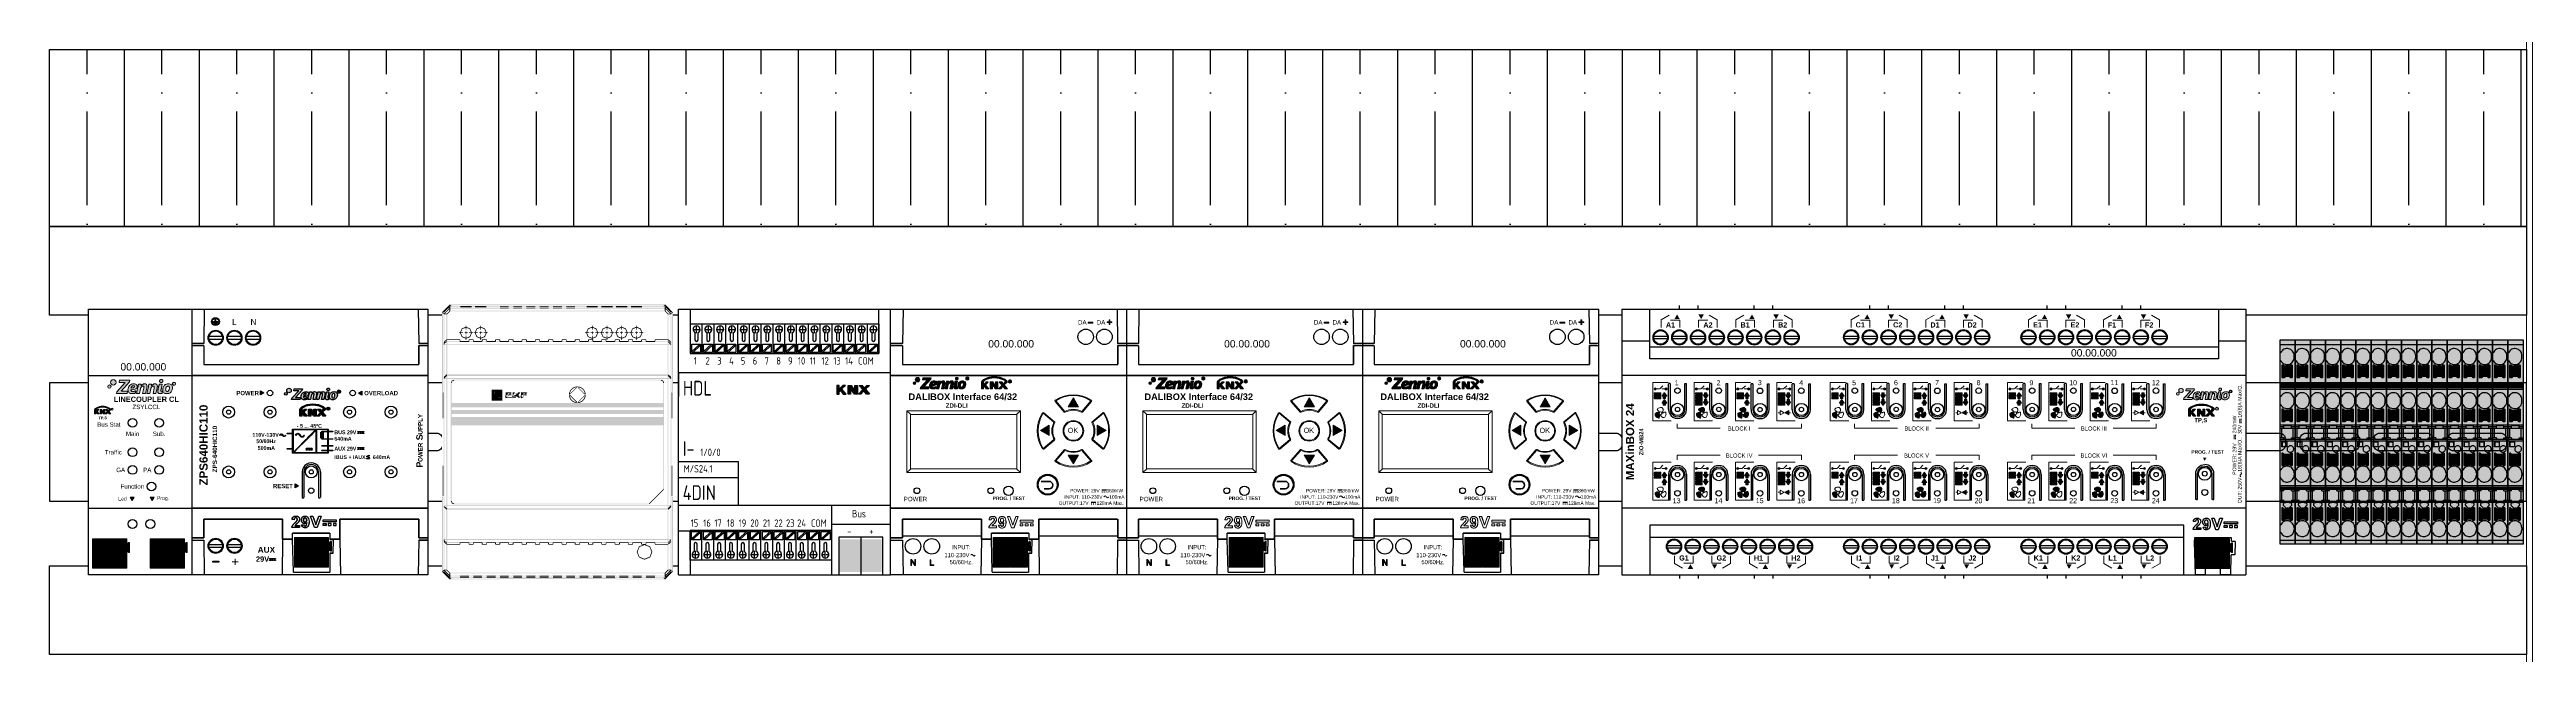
# Model space of a CAD drawing. Header units: millimetres. Extents: x -174 to 283928, y 1291 to 21053.
# Drawn here: x 9322 to 10162, y 20469 to 20674 of the extents above; entities that cross this region are included whole.
import ezdxf
from ezdxf.enums import TextEntityAlignment as Align

# ---------------------------------------------------------------- set-up
doc = ezdxf.new("R2010")
doc.units = ezdxf.units.MM
for name, color, linetype in [('0_Рамка', 7, 'Continuous'), ('Enclosure', 7, 'Continuous'), ('HDL_Модули', 7, 'Continuous'), ('Serigraph', 7, 'Continuous')]:
    doc.layers.add(name, color=color, linetype=linetype)
doc.styles.add('Arial', font='arial.ttf')
doc.styles.add('Arial Rounded', font='')
doc.styles.add('MtXpl_Verdana', font='verdana.ttf')
doc.styles.get("Standard").update_dxf_attribs({"font": 'arial.ttf'})
doc.styles.add('Unecom', font='GOST2304A.ttf', dxfattribs={"height": 2.5})
doc.styles.add('СПДС', font='isocpeur.ttf', dxfattribs={"width": 0.8, "height": 2.5})
doc.styles.get('Arial Rounded').set_extended_font_data('Arial Rounded MT Bold')

# ---------------------------------------------------------------- blocks, each defined once
blk = doc.blocks.new('*U215')
at = {"ltscale": 2}
blk.add_lwpolyline([(0, 20), (0, -20), (840, -20), (840, 20), (0, 20)], dxfattribs=at)
for points in [[(15.23, 3), (31.23, 3, -0.414214), (33.23, 1), (33.23, -1, -0.414214), (31.23, -3), (15.23, -3, -0.414214), (13.23, -1), (13.23, 1, -0.414214)], [(40.23, 3), (56.23, 3, -0.414214), (58.23, 1), (58.23, -1, -0.414214), (56.23, -3), (40.23, -3, -0.414214), (38.23, -1), (38.23, 1, -0.414214)], [(65.23, 3), (81.23, 3, -0.414214), (83.23, 1), (83.23, -1, -0.414214), (81.23, -3), (65.23, -3, -0.414214), (63.23, -1), (63.23, 1, -0.414214)], [(90.23, 3), (106.23, 3, -0.414214), (108.23, 1), (108.23, -1, -0.414214), (106.23, -3), (90.23, -3, -0.414214), (88.23, -1), (88.23, 1, -0.414214)], [(115.23, 3), (131.23, 3, -0.414214), (133.23, 1), (133.23, -1, -0.414214), (131.23, -3), (115.23, -3, -0.414214), (113.23, -1), (113.23, 1, -0.414214)], [(140.23, 3), (156.23, 3, -0.414214), (158.23, 1), (158.23, -1, -0.414214), (156.23, -3), (140.23, -3, -0.414214), (138.23, -1), (138.23, 1, -0.414214)], [(165.23, 3), (181.23, 3, -0.414214), (183.23, 1), (183.23, -1, -0.414214), (181.23, -3), (165.23, -3, -0.414214), (163.23, -1), (163.23, 1, -0.414214)], [(190.23, 3), (206.23, 3, -0.414214), (208.23, 1), (208.23, -1, -0.414214), (206.23, -3), (190.23, -3, -0.414214), (188.23, -1), (188.23, 1, -0.414214)], [(215.23, 3), (231.23, 3, -0.414214), (233.23, 1), (233.23, -1, -0.414214), (231.23, -3), (215.23, -3, -0.414214), (213.23, -1), (213.23, 1, -0.414214)], [(240.23, 3), (256.23, 3, -0.414214), (258.23, 1), (258.23, -1, -0.414214), (256.23, -3), (240.23, -3, -0.414214), (238.23, -1), (238.23, 1, -0.414214)], [(265.23, 3), (281.23, 3, -0.414214), (283.23, 1), (283.23, -1, -0.414214), (281.23, -3), (265.23, -3, -0.414214), (263.23, -1), (263.23, 1, -0.414214)], [(290.23, 3), (306.23, 3, -0.414214), (308.23, 1), (308.23, -1, -0.414214), (306.23, -3), (290.23, -3, -0.414214), (288.23, -1), (288.23, 1, -0.414214)], [(315.23, 3), (331.23, 3, -0.414214), (333.23, 1), (333.23, -1, -0.414214), (331.23, -3), (315.23, -3, -0.414214), (313.23, -1), (313.23, 1, -0.414214)], [(340.23, 3), (356.23, 3, -0.414214), (358.23, 1), (358.23, -1, -0.414214), (356.23, -3), (340.23, -3, -0.414214), (338.23, -1), (338.23, 1, -0.414214)], [(365.23, 3), (381.23, 3, -0.414214), (383.23, 1), (383.23, -1, -0.414214), (381.23, -3), (365.23, -3, -0.414214), (363.23, -1), (363.23, 1, -0.414214)], [(390.23, 3), (406.23, 3, -0.414214), (408.23, 1), (408.23, -1, -0.414214), (406.23, -3), (390.23, -3, -0.414214), (388.23, -1), (388.23, 1, -0.414214)], [(415.23, 3), (431.23, 3, -0.414214), (433.23, 1), (433.23, -1, -0.414214), (431.23, -3), (415.23, -3, -0.414214), (413.23, -1), (413.23, 1, -0.414214)], [(440.23, 3), (456.23, 3, -0.414214), (458.23, 1), (458.23, -1, -0.414214), (456.23, -3), (440.23, -3, -0.414214), (438.23, -1), (438.23, 1, -0.414214)], [(465.23, 3), (481.23, 3, -0.414214), (483.23, 1), (483.23, -1, -0.414214), (481.23, -3), (465.23, -3, -0.414214), (463.23, -1), (463.23, 1, -0.414214)], [(490.23, 3), (506.23, 3, -0.414214), (508.23, 1), (508.23, -1, -0.414214), (506.23, -3), (490.23, -3, -0.414214), (488.23, -1), (488.23, 1, -0.414214)], [(515.23, 3), (531.23, 3, -0.414214), (533.23, 1), (533.23, -1, -0.414214), (531.23, -3), (515.23, -3, -0.414214), (513.23, -1), (513.23, 1, -0.414214)], [(540.23, 3), (556.23, 3, -0.414214), (558.23, 1), (558.23, -1, -0.414214), (556.23, -3), (540.23, -3, -0.414214), (538.23, -1), (538.23, 1, -0.414214)], [(565.23, 3), (581.23, 3, -0.414214), (583.23, 1), (583.23, -1, -0.414214), (581.23, -3), (565.23, -3, -0.414214), (563.23, -1), (563.23, 1, -0.414214)], [(590.23, 3), (606.23, 3, -0.414214), (608.23, 1), (608.23, -1, -0.414214), (606.23, -3), (590.23, -3, -0.414214), (588.23, -1), (588.23, 1, -0.414214)], [(615.23, 3), (631.23, 3, -0.414214), (633.23, 1), (633.23, -1, -0.414214), (631.23, -3), (615.23, -3, -0.414214), (613.23, -1), (613.23, 1, -0.414214)], [(640.23, 3), (656.23, 3, -0.414214), (658.23, 1), (658.23, -1, -0.414214), (656.23, -3), (640.23, -3, -0.414214), (638.23, -1), (638.23, 1, -0.414214)], [(665.23, 3), (681.23, 3, -0.414214), (683.23, 1), (683.23, -1, -0.414214), (681.23, -3), (665.23, -3, -0.414214), (663.23, -1), (663.23, 1, -0.414214)], [(690.23, 3), (706.23, 3, -0.414214), (708.23, 1), (708.23, -1, -0.414214), (706.23, -3), (690.23, -3, -0.414214), (688.23, -1), (688.23, 1, -0.414214)], [(715.23, 3), (731.23, 3, -0.414214), (733.23, 1), (733.23, -1, -0.414214), (731.23, -3), (715.23, -3, -0.414214), (713.23, -1), (713.23, 1, -0.414214)], [(740.23, 3), (756.23, 3, -0.414214), (758.23, 1), (758.23, -1, -0.414214), (756.23, -3), (740.23, -3, -0.414214), (738.23, -1), (738.23, 1, -0.414214)], [(765.23, 3), (781.23, 3, -0.414214), (783.23, 1), (783.23, -1, -0.414214), (781.23, -3), (765.23, -3, -0.414214), (763.23, -1), (763.23, 1, -0.414214)], [(790.23, 3), (806.23, 3, -0.414214), (808.23, 1), (808.23, -1, -0.414214), (806.23, -3), (790.23, -3, -0.414214), (788.23, -1), (788.23, 1, -0.414214)], [(815.23, 3), (831.23, 3, -0.414214), (833.23, 1), (833.23, -1, -0.414214), (831.23, -3), (815.23, -3, -0.414214), (813.23, -1), (813.23, 1, -0.414214)]]:
    blk.add_lwpolyline(points, format="xyb", close=True, dxfattribs=at)
blk = doc.blocks.new('Dado KNX')
h = blk.add_hatch(color=18)
h.dxf.hatch_style = 1
h.paths.add_polyline_path([(185.57, 84.26), (179.77, 84.26), (179.77, 74.26), (185.57, 74.26)])
h = blk.add_hatch(color=1)
h.dxf.hatch_style = 1
edge = h.paths.add_edge_path()
edge.add_line((185.87, 74.26), (191.37, 74.26))
edge.add_line((191.37, 74.26), (191.37, 79.85))
edge.add_spline(control_points=[(191.37, 79.84), (191.37, 79.85), (191.38, 79.87), (191.39, 79.89)], knot_values=[1, 1, 1, 1, 2, 2, 2, 2], degree=3, periodic=0)
edge.add_spline(control_points=[(191.39, 79.89), (191.42, 79.93), (191.48, 79.95), (191.52, 79.92)], knot_values=[0, 0, 0, 0, 1, 1, 1, 1], degree=3, periodic=0)
edge.add_line((191.52, 79.92), (192.07, 79.61))
edge.add_spline(control_points=[(192.07, 79.61), (192.17, 79.55), (192.29, 79.58), (192.35, 79.68)], knot_values=[0, 0, 0, 0, 1, 1, 1, 1], degree=3, periodic=0)
edge.add_spline(control_points=[(192.35, 79.68), (192.36, 79.71), (192.37, 79.74), (192.37, 79.78)], knot_values=[1, 1, 1, 1, 2, 2, 2, 2], degree=3, periodic=0)
edge.add_line((192.37, 79.78), (192.37, 82.74))
edge.add_spline(control_points=[(192.37, 82.74), (192.37, 82.85), (192.28, 82.94), (192.17, 82.94)], knot_values=[0, 0, 0, 0, 1, 1, 1, 1], degree=3, periodic=0)
edge.add_spline(control_points=[(192.17, 82.94), (192.14, 82.94), (192.1, 82.93), (192.07, 82.91)], knot_values=[1, 1, 1, 1, 2, 2, 2, 2], degree=3, periodic=0)
edge.add_line((192.07, 82.91), (191.51, 82.59))
edge.add_spline(control_points=[(191.52, 82.6), (191.51, 82.59), (191.49, 82.58), (191.47, 82.58)], knot_values=[1, 1, 1, 1, 2, 2, 2, 2], degree=3, periodic=0)
edge.add_spline(control_points=[(191.47, 82.58), (191.42, 82.58), (191.37, 82.63), (191.37, 82.68)], knot_values=[0, 0, 0, 0, 1, 1, 1, 1], degree=3, periodic=0)
edge.add_line((191.37, 82.68), (191.37, 84.26))
edge.add_line((191.37, 84.26), (185.87, 84.26))
edge.add_line((185.87, 84.26), (185.87, 74.26))
at = {"color": 18, "lineweight": 18}
for p, q in [((179.77, 84.26), (179.77, 74.26)), ((185.57, 84.26), (179.77, 84.26)), ((185.57, 74.26), (185.57, 84.26)), ((185.67, 84.16), (185.67, 74.36)), ((179.77, 74.26), (185.57, 74.26))]:
    blk.add_line(p, q, dxfattribs=at)
at = {"color": 1, "lineweight": 18}
for p, q in [((185.77, 74.36), (185.77, 84.16)), ((191.37, 84.26), (185.87, 84.26)), ((185.87, 84.26), (185.87, 74.26)), ((191.37, 82.68), (191.37, 84.26)), ((191.37, 74.26), (191.37, 79.84)), ((192.07, 82.91), (191.52, 82.6)), ((191.52, 79.92), (192.07, 79.61)), ((192.37, 79.78), (192.37, 82.74)), ((185.87, 74.26), (191.37, 74.26))]:
    blk.add_line(p, q, dxfattribs=at)
at = {"color": 18, "lineweight": 18}
for points in [[(185.67, 84.06), (185.72, 84.06)], [(185.67, 74.47), (185.72, 74.47)]]:
    blk.add_lwpolyline(points, dxfattribs=at)
at = {"color": 1, "lineweight": 18}
for points in [[(185.72, 84.06), (185.77, 84.06)], [(185.72, 74.47), (185.77, 74.47)]]:
    blk.add_lwpolyline(points, dxfattribs=at)
at = {"color": 18, "lineweight": 18}
for points in [[(185.67, 84.16), (185.67, 84.22), (185.63, 84.26), (185.57, 84.26)], [(185.57, 74.26), (185.63, 74.26), (185.67, 74.3), (185.67, 74.36)]]:
    blk.add_open_spline(points, degree=3, dxfattribs=at)
at = {"color": 1, "lineweight": 18}
for points in [[(185.87, 84.26), (185.82, 84.26), (185.77, 84.22), (185.77, 84.16)], [(191.39, 79.89), (191.38, 79.87), (191.37, 79.85), (191.37, 79.84)], [(191.52, 79.92), (191.48, 79.95), (191.42, 79.93), (191.39, 79.89)], [(192.07, 79.61), (192.17, 79.55), (192.29, 79.58), (192.35, 79.68)], [(192.35, 79.68), (192.36, 79.71), (192.37, 79.74), (192.37, 79.78)], [(185.77, 74.36), (185.77, 74.3), (185.82, 74.26), (185.87, 74.26)]]:
    blk.add_open_spline(points, degree=3, dxfattribs=at)
for points in [[(191.37, 82.68), (191.37, 82.63), (191.42, 82.58), (191.47, 82.58), (191.49, 82.58), (191.51, 82.59), (191.52, 82.6)], [(192.37, 82.74), (192.37, 82.85), (192.28, 82.94), (192.17, 82.94), (192.14, 82.94), (192.1, 82.93), (192.07, 82.91)]]:
    blk.add_open_spline(points, degree=3, knots=[0, 0, 0, 0, 1, 1, 1, 2, 2, 2, 2], dxfattribs=at)
blk = doc.blocks.new('ZIO-MB24_ENVOLVENTE')
blk.add_line((194.13, -32.45), (194.1, -33.82))
at = {"layer": 'Enclosure'}
for p, q in [((0, 45), (211.6, 45)), ((0, 45), (0, -45)), ((9.5, 28.17), (9.5, 45)), ((202.28, 45), (202.28, 28.17)), ((0, 34.23), (9.5, 34.23)), ((202.28, 34.23), (211.6, 34.23)), ((9.5, 32.24), (202.28, 32.24)), ((202.28, 28.17), (9.5, 28.17)), ((211.6, 22.57), (0, 22.57)), ((15.79, 11.03), (15.79, 19.75)), ((16.39, 19.77), (16.39, 11.03)), ((21.34, 11.03), (21.34, 19.77)), ((21.94, 11.03), (21.94, 19.77)), ((29.79, 11.04), (29.79, 19.77)), ((30.39, 19.78), (30.39, 11.04)), ((35.34, 11.04), (35.34, 19.78)), ((35.94, 11.04), (35.94, 19.78)), ((43.79, 10.99), (43.79, 19.72)), ((44.39, 19.74), (44.39, 10.99)), ((49.34, 10.99), (49.34, 19.74)), ((49.94, 10.99), (49.94, 19.74)), ((57.79, 11.01), (57.79, 19.74)), ((58.39, 19.75), (58.39, 11.01)), ((63.34, 11.01), (63.34, 19.75)), ((63.94, 11.01), (63.94, 19.75)), ((75.94, 11.03), (75.94, 19.75)), ((76.54, 19.77), (76.54, 11.03)), ((81.49, 11.03), (81.49, 19.77)), ((82.09, 11.03), (82.09, 19.77)), ((89.94, 11.04), (89.94, 19.77)), ((90.54, 19.78), (90.54, 11.04)), ((95.49, 11.04), (95.49, 19.78)), ((96.09, 11.04), (96.09, 19.78)), ((103.94, 10.99), (103.94, 19.72)), ((104.54, 19.74), (104.54, 10.99)), ((109.49, 10.99), (109.49, 19.74)), ((110.09, 10.99), (110.09, 19.74)), ((117.94, 11.01), (117.94, 19.74)), ((118.54, 19.75), (118.54, 11.01)), ((123.49, 11.01), (123.49, 19.75)), ((124.09, 11.01), (124.09, 19.75)), ((136.07, 11.03), (136.07, 19.75)), ((136.67, 19.77), (136.67, 11.03)), ((141.62, 11.03), (141.62, 19.77)), ((142.22, 11.03), (142.22, 19.77)), ((150.07, 11.04), (150.07, 19.77)), ((150.67, 19.78), (150.67, 11.04)), ((155.62, 11.04), (155.62, 19.78)), ((156.22, 11.04), (156.22, 19.78)), ((164.07, 10.99), (164.07, 19.72)), ((164.67, 19.74), (164.67, 10.99)), ((169.62, 10.99), (169.62, 19.74)), ((170.22, 10.99), (170.22, 19.74)), ((178.07, 11.01), (178.07, 19.74)), ((178.67, 19.75), (178.67, 11.01)), ((183.62, 11.01), (183.62, 19.75)), ((184.22, 11.01), (184.22, 19.75)), ((15.79, -11.03), (15.79, -19.75)), ((16.39, -19.77), (16.39, -11.03)), ((21.34, -11.03), (21.34, -19.77)), ((21.94, -11.03), (21.94, -19.77)), ((29.79, -11.03), (29.79, -19.75)), ((30.39, -19.77), (30.39, -11.03)), ((35.34, -11.03), (35.34, -19.77)), ((35.94, -11.03), (35.94, -19.77)), ((43.79, -11.03), (43.79, -19.75)), ((44.39, -19.77), (44.39, -11.03)), ((49.34, -11.03), (49.34, -19.77)), ((49.94, -11.03), (49.94, -19.77)), ((57.79, -11.03), (57.79, -19.75)), ((58.39, -19.77), (58.39, -11.03)), ((63.34, -11.03), (63.34, -19.77)), ((63.94, -11.03), (63.94, -19.77)), ((75.94, -11.03), (75.94, -19.75)), ((76.54, -19.77), (76.54, -11.03)), ((81.49, -11.03), (81.49, -19.77)), ((82.09, -11.03), (82.09, -19.77)), ((89.94, -11.03), (89.94, -19.75)), ((90.54, -19.77), (90.54, -11.03)), ((95.49, -11.03), (95.49, -19.77)), ((96.09, -11.03), (96.09, -19.77)), ((103.94, -11.03), (103.94, -19.75)), ((104.54, -19.77), (104.54, -11.03)), ((109.49, -11.03), (109.49, -19.77)), ((110.09, -11.03), (110.09, -19.77)), ((117.94, -11.03), (117.94, -19.75)), ((118.54, -19.77), (118.54, -11.03)), ((123.49, -11.03), (123.49, -19.77)), ((124.09, -11.03), (124.09, -19.77)), ((136.07, -11.03), (136.07, -19.75)), ((136.67, -19.77), (136.67, -11.03)), ((141.62, -11.03), (141.62, -19.77)), ((142.22, -11.03), (142.22, -19.77)), ((150.07, -11.03), (150.07, -19.75)), ((150.67, -19.77), (150.67, -11.03)), ((155.62, -11.03), (155.62, -19.77)), ((156.22, -11.03), (156.22, -19.77)), ((164.07, -11.03), (164.07, -19.75)), ((164.67, -19.77), (164.67, -11.03)), ((169.62, -11.03), (169.62, -19.77)), ((170.22, -11.03), (170.22, -19.77)), ((178.07, -11.03), (178.07, -19.75)), ((178.67, -19.77), (178.67, -11.03)), ((183.62, -11.03), (183.62, -19.77)), ((184.22, -11.03), (184.22, -19.77)), ((211.6, -22.43), (0, -22.43)), ((9.5, -28.17), (9.5, -45)), ((190.55, -28.17), (9.5, -28.17)), ((9.5, -32.24), (190.55, -32.24)), ((190.55, -45), (190.55, -28.17)), ((206.76, -32.45), (194.13, -32.45)), ((206.78, -33.62), (206.76, -32.45)), ((194.1, -33.82), (194.38, -44.88)), ((206.49, -44.89), (206.67, -38.19)), ((207.87, -38.19), (206.67, -38.19)), ((206.78, -33.62), (207.98, -33.62)), ((207.98, -33.83), (207.87, -38.19)), ((207.98, -33.83), (207.98, -33.62)), ((0, -45), (211.6, -45)), ((194.38, -44.88), (194.42, -44.94)), ((194.42, -44.94), (197.94, -44.94)), ((202.94, -42.37), (197.94, -42.37)), ((197.94, -44.94), (197.94, -42.37)), ((197.94, -45), (197.94, -44.94)), ((197.94, -45), (202.94, -45)), ((202.94, -42.37), (202.94, -44.94)), ((202.94, -44.94), (206.46, -44.94)), ((202.94, -44.94), (202.94, -45)), ((206.46, -44.94), (206.49, -44.89))]:
    blk.add_line(p, q, dxfattribs=at)
at = {"layer": 'Enclosure', "lineweight": 25}
for p, q in [((16.39, 19.77), (15.79, 19.77)), ((21.34, 19.77), (21.94, 19.77)), ((30.39, 19.78), (29.79, 19.78)), ((35.34, 19.78), (35.94, 19.78)), ((44.39, 19.74), (43.79, 19.74)), ((49.34, 19.74), (49.94, 19.74)), ((58.39, 19.75), (57.79, 19.75)), ((63.34, 19.75), (63.94, 19.75)), ((76.54, 19.77), (75.94, 19.77)), ((81.49, 19.77), (82.09, 19.77)), ((90.54, 19.78), (89.94, 19.78)), ((95.49, 19.78), (96.09, 19.78)), ((104.54, 19.74), (103.94, 19.74)), ((109.49, 19.74), (110.09, 19.74)), ((118.54, 19.75), (117.94, 19.75)), ((123.49, 19.75), (124.09, 19.75)), ((136.67, 19.77), (136.07, 19.77)), ((141.62, 19.77), (142.22, 19.77)), ((150.67, 19.78), (150.07, 19.78)), ((155.62, 19.78), (156.22, 19.78)), ((164.67, 19.74), (164.07, 19.74)), ((169.62, 19.74), (170.22, 19.74)), ((178.67, 19.75), (178.07, 19.75)), ((183.62, 19.75), (184.22, 19.75)), ((16.39, -19.77), (15.79, -19.77)), ((21.34, -19.77), (21.94, -19.77)), ((30.39, -19.77), (29.79, -19.77)), ((30.39, -19.77), (29.79, -19.77)), ((35.34, -19.77), (35.94, -19.77)), ((44.39, -19.77), (43.79, -19.77)), ((49.34, -19.77), (49.94, -19.77)), ((58.39, -19.77), (57.79, -19.77)), ((63.34, -19.77), (63.94, -19.77)), ((76.54, -19.77), (75.94, -19.77)), ((81.49, -19.77), (82.09, -19.77)), ((90.54, -19.77), (89.94, -19.77)), ((90.54, -19.77), (89.94, -19.77)), ((95.49, -19.77), (96.09, -19.77)), ((104.54, -19.77), (103.94, -19.77)), ((109.49, -19.77), (110.09, -19.77)), ((118.54, -19.77), (117.94, -19.77)), ((123.49, -19.77), (124.09, -19.77)), ((136.67, -19.77), (136.07, -19.77)), ((141.62, -19.77), (142.22, -19.77)), ((150.67, -19.77), (150.07, -19.77)), ((150.67, -19.77), (150.07, -19.77)), ((155.62, -19.77), (156.22, -19.77)), ((164.67, -19.77), (164.07, -19.77)), ((169.62, -19.77), (170.22, -19.77)), ((178.67, -19.77), (178.07, -19.77)), ((183.62, -19.77), (184.22, -19.77))]:
    blk.add_line(p, q, dxfattribs=at)
at = {"layer": 'Enclosure'}
for points in [[(211.6, 45), (211.6, -45)], [(10.84, 35.85), (15.41, 35.85)], [(10.84, 35.05), (15.41, 35.05)], [(17.19, 35.85), (21.76, 35.85)], [(17.19, 35.05), (21.76, 35.05)], [(23.53, 35.85), (28.1, 35.85)], [(23.53, 35.05), (28.1, 35.05)], [(29.88, 35.85), (34.45, 35.85)], [(29.88, 35.05), (34.45, 35.05)], [(36.23, 35.85), (40.8, 35.85)], [(36.23, 35.05), (40.8, 35.05)], [(42.58, 35.85), (47.15, 35.85)], [(42.58, 35.05), (47.15, 35.05)], [(48.92, 35.85), (53.49, 35.85)], [(48.92, 35.05), (53.49, 35.05)], [(55.27, 35.85), (59.84, 35.85)], [(55.27, 35.05), (59.84, 35.05)], [(75.46, 35.9), (80.03, 35.9)], [(75.46, 35.09), (80.03, 35.09)], [(81.81, 35.9), (86.38, 35.9)], [(81.81, 35.09), (86.38, 35.09)], [(88.15, 35.9), (92.72, 35.9)], [(88.15, 35.09), (92.72, 35.09)], [(94.5, 35.9), (99.07, 35.9)], [(94.5, 35.09), (99.07, 35.09)], [(100.84, 35.9), (105.41, 35.9)], [(100.84, 35.09), (105.41, 35.09)], [(107.19, 35.9), (111.76, 35.9)], [(107.19, 35.09), (111.76, 35.09)], [(113.54, 35.9), (118.11, 35.9)], [(113.54, 35.09), (118.11, 35.09)], [(119.89, 35.9), (124.46, 35.9)], [(119.89, 35.09), (124.46, 35.09)], [(135.62, 35.9), (140.19, 35.9)], [(135.62, 35.09), (140.19, 35.09)], [(141.97, 35.9), (146.54, 35.9)], [(141.97, 35.09), (146.54, 35.09)], [(148.31, 35.9), (152.88, 35.9)], [(148.31, 35.09), (152.88, 35.09)], [(154.66, 35.9), (159.23, 35.9)], [(154.66, 35.09), (159.23, 35.09)], [(161.01, 35.9), (165.57, 35.9)], [(161.01, 35.09), (165.57, 35.09)], [(167.35, 35.9), (171.92, 35.9)], [(167.35, 35.09), (171.92, 35.09)], [(173.7, 35.9), (178.27, 35.9)], [(173.7, 35.09), (178.27, 35.09)], [(180.05, 35.9), (184.62, 35.9)], [(180.05, 35.09), (184.62, 35.09)], [(15.39, -35.05), (19.96, -35.05)], [(15.39, -35.85), (19.96, -35.85)], [(21.74, -35.05), (26.31, -35.05)], [(21.74, -35.85), (26.31, -35.85)], [(28.08, -35.05), (32.65, -35.05)], [(28.08, -35.85), (32.65, -35.85)], [(34.43, -35.05), (39, -35.05)], [(34.43, -35.85), (39, -35.85)], [(40.78, -35.05), (45.35, -35.05)], [(40.78, -35.85), (45.35, -35.85)], [(47.13, -35.05), (51.7, -35.05)], [(47.13, -35.85), (51.7, -35.85)], [(53.47, -35.05), (58.04, -35.05)], [(53.47, -35.85), (58.04, -35.85)], [(59.82, -35.05), (64.39, -35.05)], [(59.82, -35.85), (64.39, -35.85)], [(75.46, -35.05), (80.03, -35.05)], [(75.46, -35.85), (80.03, -35.85)], [(81.81, -35.05), (86.38, -35.05)], [(81.81, -35.85), (86.38, -35.85)], [(88.15, -35.05), (92.72, -35.05)], [(88.15, -35.85), (92.72, -35.85)], [(94.5, -35.05), (99.07, -35.05)], [(94.5, -35.85), (99.07, -35.85)], [(100.84, -35.05), (105.41, -35.05)], [(100.84, -35.85), (105.41, -35.85)], [(107.19, -35.05), (111.76, -35.05)], [(107.19, -35.85), (111.76, -35.85)], [(113.54, -35.05), (118.11, -35.05)], [(113.54, -35.85), (118.11, -35.85)], [(119.89, -35.05), (124.46, -35.05)], [(119.89, -35.85), (124.46, -35.85)], [(135.62, -35.05), (140.19, -35.05)], [(135.62, -35.85), (140.19, -35.85)], [(141.97, -35.05), (146.54, -35.05)], [(141.97, -35.85), (146.54, -35.85)], [(148.31, -35.05), (152.88, -35.05)], [(148.31, -35.85), (152.88, -35.85)], [(154.66, -35.05), (159.23, -35.05)], [(154.66, -35.85), (159.23, -35.85)], [(161.01, -35.05), (165.57, -35.05)], [(161.01, -35.85), (165.57, -35.85)], [(167.35, -35.05), (171.92, -35.05)], [(167.35, -35.85), (171.92, -35.85)], [(173.7, -35.05), (178.27, -35.05)], [(173.7, -35.85), (178.27, -35.85)], [(180.05, -35.05), (184.62, -35.05)], [(180.05, -35.85), (184.62, -35.85)]]:
    blk.add_lwpolyline(points, dxfattribs=at)
for points in [[(194.9, -19.52), (194.59, -19.52), (194.59, -10.73, -0.414213), (197.67, -7.65, -1.000003)], [(194.9, -19.52), (195.2, -19.52), (195.2, -10.73, -0.414212), (197.67, -8.26, -0.000002)], [(200.45, -19.52), (200.75, -19.52), (200.75, -10.73, 0.414213), (197.67, -7.65, 1.000003)], [(200.45, -19.52), (200.14, -19.52), (200.14, -10.73, 0.414212), (197.67, -8.26, 0.000002)]]:
    blk.add_lwpolyline(points, format="xyb", dxfattribs=at)
for centre, radius in [((13.12, 35.45), 2.58), ((13.12, 35.45), 2.32), ((19.47, 35.45), 2.58), ((19.47, 35.45), 2.32), ((25.82, 35.45), 2.58), ((25.82, 35.45), 2.32), ((32.17, 35.45), 2.58), ((32.17, 35.45), 2.32), ((38.51, 35.45), 2.58), ((38.51, 35.45), 2.32), ((44.86, 35.45), 2.58), ((44.86, 35.45), 2.32), ((51.21, 35.45), 2.58), ((51.21, 35.45), 2.32), ((57.55, 35.45), 2.58), ((57.55, 35.45), 2.32), ((77.74, 35.5), 2.58), ((77.74, 35.5), 2.32), ((84.09, 35.5), 2.58), ((84.09, 35.5), 2.32), ((90.44, 35.5), 2.58), ((90.44, 35.5), 2.32), ((96.78, 35.5), 2.58), ((96.78, 35.5), 2.32), ((103.13, 35.5), 2.58), ((103.13, 35.5), 2.32), ((109.48, 35.5), 2.58), ((109.48, 35.5), 2.32), ((115.82, 35.5), 2.58), ((115.82, 35.5), 2.32), ((122.17, 35.5), 2.58), ((122.17, 35.5), 2.32), ((137.9, 35.5), 2.58), ((137.9, 35.5), 2.32), ((144.25, 35.5), 2.58), ((144.25, 35.5), 2.32), ((150.6, 35.5), 2.58), ((150.6, 35.5), 2.32), ((156.95, 35.5), 2.58), ((156.95, 35.5), 2.32), ((163.29, 35.5), 2.58), ((163.29, 35.5), 2.32), ((169.64, 35.5), 2.58), ((169.64, 35.5), 2.32), ((175.98, 35.5), 2.58), ((175.98, 35.5), 2.32), ((182.33, 35.5), 2.58), ((182.33, 35.5), 2.32), ((18.84, 17.38), 0.936), ((32.84, 17.4), 0.936), ((46.84, 17.35), 0.936), ((60.84, 17.37), 0.936), ((78.99, 17.38), 0.936), ((92.99, 17.4), 0.936), ((106.99, 17.35), 0.936), ((120.99, 17.37), 0.936), ((139.12, 17.38), 0.936), ((153.12, 17.4), 0.936), ((167.12, 17.35), 0.936), ((181.12, 17.37), 0.936), ((18.86, 11.03), 2.08), ((18.86, 11.03), 0.746), ((32.86, 11.04), 2.08), ((32.86, 11.04), 0.746), ((46.86, 10.99), 2.08), ((46.86, 10.99), 0.746), ((60.86, 11.01), 2.08), ((60.86, 11.01), 0.746), ((79.01, 11.03), 2.08), ((79.01, 11.03), 0.746), ((93.02, 11.04), 2.08), ((93.02, 11.04), 0.746), ((107.02, 10.99), 2.08), ((107.02, 10.99), 0.746), ((121.02, 11.01), 2.08), ((121.02, 11.01), 0.746), ((139.14, 11.03), 2.08), ((139.14, 11.03), 0.746), ((153.14, 11.04), 2.08), ((153.14, 11.04), 0.746), ((167.14, 10.99), 2.08), ((167.14, 10.99), 0.746), ((181.14, 11.01), 2.08), ((181.14, 11.01), 0.746), ((18.86, -11.03), 2.08), ((18.84, -17.38), 0.936), ((18.86, -11.03), 0.746), ((32.86, -11.03), 2.08), ((32.84, -17.38), 0.936), ((32.86, -11.03), 0.746), ((46.86, -11.03), 2.08), ((46.84, -17.38), 0.936), ((46.86, -11.03), 0.746), ((60.86, -11.03), 2.08), ((60.84, -17.38), 0.936), ((60.86, -11.03), 0.746), ((79.01, -11.03), 2.08), ((78.99, -17.38), 0.936), ((79.01, -11.03), 0.746), ((93.02, -11.03), 2.08), ((92.99, -17.38), 0.936), ((93.02, -11.03), 0.746), ((107.02, -11.03), 2.08), ((106.99, -17.38), 0.936), ((107.02, -11.03), 0.746), ((121.02, -11.03), 2.08), ((120.99, -17.38), 0.936), ((121.02, -11.03), 0.746), ((139.14, -11.03), 2.08), ((139.12, -17.38), 0.936), ((139.14, -11.03), 0.746), ((153.14, -11.03), 2.08), ((153.12, -17.38), 0.936), ((153.14, -11.03), 0.746), ((167.14, -11.03), 2.08), ((167.12, -17.38), 0.936), ((167.14, -11.03), 0.746), ((181.14, -11.03), 2.08), ((181.12, -17.38), 0.936), ((181.14, -11.03), 0.746), ((197.66, -10.79), 2.17), ((197.67, -17.08), 1), ((197.66, -10.73), 0.812), ((17.67, -35.45), 2.58), ((17.67, -35.45), 2.32), ((24.02, -35.45), 2.58), ((24.02, -35.45), 2.32), ((30.37, -35.45), 2.58), ((30.37, -35.45), 2.32), ((36.72, -35.45), 2.58), ((36.72, -35.45), 2.32), ((43.06, -35.45), 2.58), ((43.06, -35.45), 2.32), ((49.41, -35.45), 2.58), ((49.41, -35.45), 2.32), ((55.76, -35.45), 2.58), ((55.76, -35.45), 2.32), ((62.1, -35.45), 2.58), ((62.1, -35.45), 2.32), ((77.74, -35.45), 2.58), ((77.74, -35.45), 2.32), ((84.09, -35.45), 2.58), ((84.09, -35.45), 2.32), ((90.44, -35.45), 2.58), ((90.44, -35.45), 2.32), ((96.78, -35.45), 2.58), ((96.78, -35.45), 2.32), ((103.13, -35.45), 2.58), ((103.13, -35.45), 2.32), ((109.48, -35.45), 2.58), ((109.48, -35.45), 2.32), ((115.82, -35.45), 2.58), ((115.82, -35.45), 2.32), ((122.17, -35.45), 2.58), ((122.17, -35.45), 2.32), ((137.9, -35.45), 2.58), ((137.9, -35.45), 2.32), ((144.25, -35.45), 2.58), ((144.25, -35.45), 2.32), ((150.6, -35.45), 2.58), ((150.6, -35.45), 2.32), ((156.95, -35.45), 2.58), ((156.95, -35.45), 2.32), ((163.29, -35.45), 2.58), ((163.29, -35.45), 2.32), ((169.64, -35.45), 2.58), ((169.64, -35.45), 2.32), ((175.98, -35.45), 2.58), ((175.98, -35.45), 2.32), ((182.33, -35.45), 2.58), ((182.33, -35.45), 2.32)]:
    blk.add_circle(centre, radius, dxfattribs=at)
for centre, radius, start, end in [((18.86, 11.03), 3.08, 180.00113, 0.00113), ((18.86, 11.03), 2.47, 179.99661, 0.00113), ((32.86, 11.04), 3.08, 180.00113, 0.00113), ((32.86, 11.04), 2.47, 179.99661, 0.00113), ((46.86, 10.99), 3.08, 180.00113, 0.00113), ((46.86, 10.99), 2.47, 179.99661, 0.00113), ((60.86, 11.01), 3.08, 180.00113, 0.00113), ((60.86, 11.01), 2.47, 179.99661, 0.00113), ((79.01, 11.03), 3.08, 180.00113, 0.00113), ((79.01, 11.03), 2.47, 179.99661, 0.00113), ((93.02, 11.04), 3.08, 180.00113, 0.00113), ((93.02, 11.04), 2.47, 179.99661, 0.00113), ((107.02, 10.99), 3.08, 180.00113, 0.00113), ((107.02, 10.99), 2.47, 179.99661, 0.00113), ((121.02, 11.01), 3.08, 180.00113, 0.00113), ((121.02, 11.01), 2.47, 179.99661, 0.00113), ((139.14, 11.03), 3.08, 180.00113, 0.00113), ((139.14, 11.03), 2.47, 179.99661, 0.00113), ((153.14, 11.04), 3.08, 180.00113, 0.00113), ((153.14, 11.04), 2.47, 179.99661, 0.00113), ((167.14, 10.99), 3.08, 180.00113, 0.00113), ((167.14, 10.99), 2.47, 179.99661, 0.00113), ((181.14, 11.01), 3.08, 180.00113, 0.00113), ((181.14, 11.01), 2.47, 179.99661, 0.00113), ((18.86, -11.03), 3.08, 359.99887, 179.99887), ((32.86, -11.03), 3.08, 359.99887, 179.99887), ((46.86, -11.03), 3.08, 359.99887, 179.99887), ((60.86, -11.03), 3.08, 359.99887, 179.99887), ((79.01, -11.03), 3.08, 359.99887, 179.99887), ((93.02, -11.03), 3.08, 359.99887, 179.99887), ((107.02, -11.03), 3.08, 359.99887, 179.99887), ((121.02, -11.03), 3.08, 359.99887, 179.99887), ((139.14, -11.03), 3.08, 359.99887, 179.99887), ((153.14, -11.03), 3.08, 359.99887, 179.99887), ((167.14, -11.03), 3.08, 359.99887, 179.99887), ((181.14, -11.03), 3.08, 359.99887, 179.99887), ((18.86, -11.03), 2.47, 359.99887, 180.00339), ((32.86, -11.03), 2.47, 359.99887, 180.00339), ((46.86, -11.03), 2.47, 359.99887, 180.00339), ((60.86, -11.03), 2.47, 359.99887, 180.00339), ((79.01, -11.03), 2.47, 359.99887, 180.00339), ((93.02, -11.03), 2.47, 359.99887, 180.00339), ((107.02, -11.03), 2.47, 359.99887, 180.00339), ((121.02, -11.03), 2.47, 359.99887, 180.00339), ((139.14, -11.03), 2.47, 359.99887, 180.00339), ((153.14, -11.03), 2.47, 359.99887, 180.00339), ((167.14, -11.03), 2.47, 359.99887, 180.00339), ((181.14, -11.03), 2.47, 359.99887, 180.00339)]:
    blk.add_arc(centre, radius, start, end, dxfattribs=at)
blk = doc.blocks.new('ZIO-MB24_SERIGRAFIA')
at = {"layer": 'Serigraph'}
h = blk.add_hatch(color=256, dxfattribs=at)
h.dxf.hatch_style = 2
h.paths.add_polyline_path([(19.61, 41.64), (18.7, 43.22), (17.79, 41.64)])
h = blk.add_hatch(color=256, dxfattribs=at)
h.dxf.hatch_style = 2
h.paths.add_polyline_path([(27.78, 43.22), (26.87, 41.64), (25.96, 43.22)])
h = blk.add_hatch(color=256, dxfattribs=at)
h.dxf.hatch_style = 2
h.paths.add_polyline_path([(45.01, 41.64), (44.1, 43.22), (43.19, 41.64)])
h = blk.add_hatch(color=256, dxfattribs=at)
h.dxf.hatch_style = 2
h.paths.add_polyline_path([(53.18, 43.22), (52.27, 41.64), (51.36, 43.22)])
h = blk.add_hatch(color=256, dxfattribs=at)
h.dxf.hatch_style = 2
h.paths.add_polyline_path([(84.08, 41.64), (83.17, 43.22), (82.25, 41.64)])
h = blk.add_hatch(color=256, dxfattribs=at)
h.dxf.hatch_style = 2
h.paths.add_polyline_path([(92.25, 43.22), (91.33, 41.64), (90.42, 43.22)])
h = blk.add_hatch(color=256, dxfattribs=at)
h.dxf.hatch_style = 2
h.paths.add_polyline_path([(109.47, 41.64), (108.56, 43.22), (107.65, 41.64)])
h = blk.add_hatch(color=256, dxfattribs=at)
h.dxf.hatch_style = 2
h.paths.add_polyline_path([(117.64, 43.22), (116.73, 41.64), (115.82, 43.22)])
h = blk.add_hatch(color=256, dxfattribs=at)
h.dxf.hatch_style = 2
h.paths.add_polyline_path([(144.24, 41.64), (143.33, 43.22), (142.41, 41.64)])
h = blk.add_hatch(color=256, dxfattribs=at)
h.dxf.hatch_style = 2
h.paths.add_polyline_path([(152.41, 43.22), (151.5, 41.64), (150.58, 43.22)])
h = blk.add_hatch(color=256, dxfattribs=at)
h.dxf.hatch_style = 2
h.paths.add_polyline_path([(169.63, 41.64), (168.72, 43.22), (167.81, 41.64)])
h = blk.add_hatch(color=256, dxfattribs=at)
h.dxf.hatch_style = 2
h.paths.add_polyline_path([(177.81, 43.22), (176.89, 41.64), (175.98, 43.22)])
h = blk.add_hatch(color=256, dxfattribs=at)
h.dxf.hatch_style = 1
h.paths.add_polyline_path([(11.61, 17.98, 1), (10.9, 17.98, 1)])
h = blk.add_hatch(color=256, dxfattribs=at)
h.dxf.hatch_style = 1
h.paths.add_polyline_path([(15.33, 17.98, 1), (14.61, 17.98, 1)])
h = blk.add_hatch(color=256, dxfattribs=at)
h.dxf.hatch_style = 1
h.paths.add_polyline_path([(25.61, 17.98, 1), (24.9, 17.98, 1)])
h = blk.add_hatch(color=256, dxfattribs=at)
h.dxf.hatch_style = 1
h.paths.add_polyline_path([(29.33, 17.98, 1), (28.61, 17.98, 1)])
h = blk.add_hatch(color=256, dxfattribs=at)
h.dxf.hatch_style = 1
h.paths.add_polyline_path([(39.61, 17.98, 1), (38.9, 17.98, 1)])
h = blk.add_hatch(color=256, dxfattribs=at)
h.dxf.hatch_style = 1
h.paths.add_polyline_path([(43.33, 17.98, 1), (42.61, 17.98, 1)])
h = blk.add_hatch(color=256, dxfattribs=at)
h.dxf.hatch_style = 1
h.paths.add_polyline_path([(53.61, 17.98, 1), (52.9, 17.98, 1)])
h = blk.add_hatch(color=256, dxfattribs=at)
h.dxf.hatch_style = 1
h.paths.add_polyline_path([(53.61, 17.98, 1), (52.9, 17.98, 1)])
h = blk.add_hatch(color=256, dxfattribs=at)
h.dxf.hatch_style = 1
h.paths.add_polyline_path([(57.33, 17.98, 1), (56.61, 17.98, 1)])
h = blk.add_hatch(color=256, dxfattribs=at)
h.dxf.hatch_style = 1
h.paths.add_polyline_path([(57.33, 17.98, 1), (56.61, 17.98, 1)])
h = blk.add_hatch(color=256, dxfattribs=at)
h.dxf.hatch_style = 1
h.paths.add_polyline_path([(71.76, 17.98, 1), (71.05, 17.98, 1)])
h = blk.add_hatch(color=256, dxfattribs=at)
h.dxf.hatch_style = 1
h.paths.add_polyline_path([(75.48, 17.98, 1), (74.76, 17.98, 1)])
h = blk.add_hatch(color=256, dxfattribs=at)
h.dxf.hatch_style = 1
h.paths.add_polyline_path([(85.76, 17.98, 1), (85.05, 17.98, 1)])
h = blk.add_hatch(color=256, dxfattribs=at)
h.dxf.hatch_style = 1
h.paths.add_polyline_path([(89.48, 17.98, 1), (88.76, 17.98, 1)])
h = blk.add_hatch(color=256, dxfattribs=at)
h.dxf.hatch_style = 1
h.paths.add_polyline_path([(99.76, 17.98, 1), (99.05, 17.98, 1)])
h = blk.add_hatch(color=256, dxfattribs=at)
h.dxf.hatch_style = 1
h.paths.add_polyline_path([(103.48, 17.98, 1), (102.76, 17.98, 1)])
h = blk.add_hatch(color=256, dxfattribs=at)
h.dxf.hatch_style = 1
h.paths.add_polyline_path([(113.76, 17.98, 1), (113.05, 17.98, 1)])
h = blk.add_hatch(color=256, dxfattribs=at)
h.dxf.hatch_style = 1
h.paths.add_polyline_path([(113.76, 17.98, 1), (113.05, 17.98, 1)])
h = blk.add_hatch(color=256, dxfattribs=at)
h.dxf.hatch_style = 1
h.paths.add_polyline_path([(117.48, 17.98, 1), (116.76, 17.98, 1)])
h = blk.add_hatch(color=256, dxfattribs=at)
h.dxf.hatch_style = 1
h.paths.add_polyline_path([(117.48, 17.98, 1), (116.76, 17.98, 1)])
h = blk.add_hatch(color=256, dxfattribs=at)
h.dxf.hatch_style = 1
h.paths.add_polyline_path([(131.89, 17.98, 1), (131.18, 17.98, 1)])
h = blk.add_hatch(color=256, dxfattribs=at)
h.dxf.hatch_style = 1
h.paths.add_polyline_path([(135.61, 17.98, 1), (134.89, 17.98, 1)])
h = blk.add_hatch(color=256, dxfattribs=at)
h.dxf.hatch_style = 1
h.paths.add_polyline_path([(145.89, 17.98, 1), (145.18, 17.98, 1)])
h = blk.add_hatch(color=256, dxfattribs=at)
h.dxf.hatch_style = 1
h.paths.add_polyline_path([(149.61, 17.98, 1), (148.89, 17.98, 1)])
h = blk.add_hatch(color=256, dxfattribs=at)
h.dxf.hatch_style = 1
h.paths.add_polyline_path([(159.89, 17.98, 1), (159.18, 17.98, 1)])
h = blk.add_hatch(color=256, dxfattribs=at)
h.dxf.hatch_style = 1
h.paths.add_polyline_path([(163.61, 17.98, 1), (162.89, 17.98, 1)])
h = blk.add_hatch(color=256, dxfattribs=at)
h.dxf.hatch_style = 1
h.paths.add_polyline_path([(173.89, 17.98, 1), (173.18, 17.98, 1)])
h = blk.add_hatch(color=256, dxfattribs=at)
h.dxf.hatch_style = 1
h.paths.add_polyline_path([(173.89, 17.98, 1), (173.18, 17.98, 1)])
h = blk.add_hatch(color=256, dxfattribs=at)
h.dxf.hatch_style = 1
h.paths.add_polyline_path([(177.61, 17.98, 1), (176.89, 17.98, 1)])
h = blk.add_hatch(color=256, dxfattribs=at)
h.dxf.hatch_style = 1
h.paths.add_polyline_path([(177.61, 17.98, 1), (176.89, 17.98, 1)])
h = blk.add_hatch(color=256, dxfattribs=at)
h.dxf.hatch_style = 1
h.paths.add_polyline_path([(188.99, 16.29, 1), (188.09, 16.29, 1)])
h.paths.add_polyline_path([(188.85, 17.45, 1), (190.37, 17.45, 1)])
h.paths.add_polyline_path([(194.22, 18.04), (191.4, 18.04), (191.25, 17.37), (192.95, 17.37), (190.58, 14.84), (190.48, 14.37), (193.44, 14.37), (193.59, 15.04), (191.79, 15.04), (194.12, 17.58)])
edge = h.paths.add_edge_path()
edge.add_spline(control_points=[(196.19, 16.59), (196.15, 16.68), (196.09, 16.76), (196.02, 16.83)], knot_values=[29, 29, 29, 29, 30, 30, 30, 30], degree=3, periodic=0)
edge.add_spline(control_points=[(196.02, 16.83), (195.94, 16.9), (195.84, 16.95), (195.72, 16.99)], knot_values=[28, 28, 28, 28, 29, 29, 29, 29], degree=3, periodic=0)
edge.add_spline(control_points=[(195.72, 16.99), (195.6, 17.03), (195.45, 17.05), (195.28, 17.05)], knot_values=[27, 27, 27, 27, 28, 28, 28, 28], degree=3, periodic=0)
edge.add_spline(control_points=[(195.28, 17.05), (195.04, 17.05), (194.82, 17.01), (194.63, 16.92)], knot_values=[26, 26, 26, 26, 27, 27, 27, 27], degree=3, periodic=0)
edge.add_spline(control_points=[(194.63, 16.92), (194.44, 16.83), (194.27, 16.71), (194.13, 16.56)], knot_values=[25, 25, 25, 25, 26, 26, 26, 26], degree=3, periodic=0)
edge.add_spline(control_points=[(194.13, 16.56), (194, 16.4), (193.89, 16.23), (193.82, 16.03)], knot_values=[24, 24, 24, 24, 25, 25, 25, 25], degree=3, periodic=0)
edge.add_spline(control_points=[(193.82, 16.03), (193.74, 15.83), (193.7, 15.61), (193.7, 15.39)], knot_values=[23, 23, 23, 23, 24, 24, 24, 24], degree=3, periodic=0)
edge.add_spline(control_points=[(193.7, 15.39), (193.7, 15.24), (193.73, 15.1), (193.77, 14.97)], knot_values=[22, 22, 22, 22, 23, 23, 23, 23], degree=3, periodic=0)
edge.add_spline(control_points=[(193.77, 14.97), (193.81, 14.84), (193.88, 14.72), (193.97, 14.62)], knot_values=[21, 21, 21, 21, 22, 22, 22, 22], degree=3, periodic=0)
edge.add_spline(control_points=[(193.97, 14.62), (194.06, 14.53), (194.18, 14.45), (194.32, 14.39)], knot_values=[20, 20, 20, 20, 21, 21, 21, 21], degree=3, periodic=0)
edge.add_spline(control_points=[(194.32, 14.39), (194.46, 14.33), (194.63, 14.3), (194.83, 14.3)], knot_values=[19, 19, 19, 19, 20, 20, 20, 20], degree=3, periodic=0)
edge.add_spline(control_points=[(194.83, 14.3), (194.92, 14.3), (195.01, 14.31), (195.1, 14.32)], knot_values=[18, 18, 18, 18, 19, 19, 19, 19], degree=3, periodic=0)
edge.add_spline(control_points=[(195.1, 14.32), (195.19, 14.33), (195.28, 14.35), (195.36, 14.37)], knot_values=[17, 17, 17, 17, 18, 18, 18, 18], degree=3, periodic=0)
edge.add_spline(control_points=[(195.36, 14.37), (195.44, 14.39), (195.51, 14.41), (195.58, 14.44)], knot_values=[16, 16, 16, 16, 17, 17, 17, 17], degree=3, periodic=0)
edge.add_spline(control_points=[(195.58, 14.44), (195.65, 14.46), (195.71, 14.49), (195.76, 14.52)], knot_values=[15, 15, 15, 15, 16, 16, 16, 16], degree=3, periodic=0)
edge.add_spline(control_points=[(195.76, 14.52), (195.76, 14.52), (195.89, 15.12), (195.89, 15.12)], knot_values=[14, 14, 14, 14, 15, 15, 15, 15], degree=3, periodic=0)
edge.add_spline(control_points=[(195.89, 15.12), (195.82, 15.09), (195.75, 15.05), (195.68, 15.02)], knot_values=[13, 13, 13, 13, 14, 14, 14, 14], degree=3, periodic=0)
edge.add_spline(control_points=[(195.68, 15.02), (195.61, 14.99), (195.53, 14.97), (195.46, 14.95)], knot_values=[12, 12, 12, 12, 13, 13, 13, 13], degree=3, periodic=0)
edge.add_spline(control_points=[(195.46, 14.95), (195.38, 14.93), (195.31, 14.91), (195.24, 14.9)], knot_values=[11, 11, 11, 11, 12, 12, 12, 12], degree=3, periodic=0)
edge.add_spline(control_points=[(195.24, 14.9), (195.16, 14.89), (195.1, 14.88), (195.03, 14.88)], knot_values=[10, 10, 10, 10, 11, 11, 11, 11], degree=3, periodic=0)
edge.add_spline(control_points=[(195.03, 14.88), (194.93, 14.88), (194.85, 14.9), (194.78, 14.92)], knot_values=[9, 9, 9, 9, 10, 10, 10, 10], degree=3, periodic=0)
edge.add_spline(control_points=[(194.78, 14.92), (194.71, 14.95), (194.65, 14.98), (194.61, 15.03)], knot_values=[8, 8, 8, 8, 9, 9, 9, 9], degree=3, periodic=0)
edge.add_spline(control_points=[(194.61, 15.03), (194.57, 15.07), (194.54, 15.12), (194.52, 15.17)], knot_values=[7, 7, 7, 7, 8, 8, 8, 8], degree=3, periodic=0)
edge.add_spline(control_points=[(194.52, 15.17), (194.51, 15.22), (194.5, 15.27), (194.5, 15.33)], knot_values=[6, 6, 6, 6, 7, 7, 7, 7], degree=3, periodic=0)
edge.add_spline(control_points=[(194.5, 15.33), (194.5, 15.34), (194.5, 15.34), (194.5, 15.35), (194.5, 15.36), (194.5, 15.37), (194.5, 15.38)], knot_values=[4, 4, 4, 4, 5, 5, 5, 6, 6, 6, 6], degree=3, periodic=0)
edge.add_spline(control_points=[(194.5, 15.38), (194.83, 15.38), (195.11, 15.41), (195.33, 15.46)], knot_values=[3, 3, 3, 3, 4, 4, 4, 4], degree=3, periodic=0)
edge.add_spline(control_points=[(195.33, 15.46), (195.56, 15.5), (195.73, 15.57), (195.87, 15.65)], knot_values=[2, 2, 2, 2, 3, 3, 3, 3], degree=3, periodic=0)
edge.add_spline(control_points=[(195.87, 15.65), (196, 15.73), (196.1, 15.83), (196.15, 15.94)], knot_values=[1, 1, 1, 1, 2, 2, 2, 2], degree=3, periodic=0)
edge.add_spline(control_points=[(196.15, 15.94), (196.21, 16.06), (196.24, 16.18), (196.24, 16.31)], knot_values=[0, 0, 0, 0, 1, 1, 1, 1], degree=3, periodic=0)
edge.add_spline(control_points=[(196.24, 16.31), (196.24, 16.41), (196.22, 16.5), (196.19, 16.59)], knot_values=[30, 30, 30, 30, 31, 31, 31, 31], degree=3, periodic=0)
edge = h.paths.add_edge_path(flags=16)
edge.add_spline(control_points=[(194.79, 16.34), (194.85, 16.4), (194.91, 16.44), (194.98, 16.48)], knot_values=[3, 3, 3, 3, 4, 4, 4, 4], degree=3, periodic=0)
edge.add_spline(control_points=[(194.98, 16.48), (195.05, 16.51), (195.12, 16.52), (195.2, 16.52)], knot_values=[2, 2, 2, 2, 3, 3, 3, 3], degree=3, periodic=0)
edge.add_spline(control_points=[(195.2, 16.52), (195.29, 16.52), (195.35, 16.5), (195.4, 16.46)], knot_values=[1, 1, 1, 1, 2, 2, 2, 2], degree=3, periodic=0)
edge.add_spline(control_points=[(195.4, 16.46), (195.45, 16.42), (195.47, 16.37), (195.47, 16.3)], knot_values=[0, 0, 0, 0, 1, 1, 1, 1], degree=3, periodic=0)
edge.add_spline(control_points=[(195.47, 16.3), (195.47, 16.16), (195.39, 16.06), (195.24, 15.98)], knot_values=[7, 7, 7, 7, 8, 8, 8, 8], degree=3, periodic=0)
edge.add_spline(control_points=[(195.24, 15.98), (195.09, 15.91), (194.86, 15.87), (194.56, 15.88)], knot_values=[6, 6, 6, 6, 7, 7, 7, 7], degree=3, periodic=0)
edge.add_spline(control_points=[(194.56, 15.88), (194.58, 15.97), (194.61, 16.06), (194.65, 16.14)], knot_values=[5, 5, 5, 5, 6, 6, 6, 6], degree=3, periodic=0)
edge.add_spline(control_points=[(194.65, 16.14), (194.69, 16.22), (194.74, 16.28), (194.79, 16.34)], knot_values=[4, 4, 4, 4, 5, 5, 5, 5], degree=3, periodic=0)
edge = h.paths.add_edge_path()
edge.add_spline(control_points=[(197.33, 16.56), (197.33, 16.6), (197.34, 16.64), (197.35, 16.69)], knot_values=[25, 25, 25, 25, 26, 26, 26, 26], degree=3, periodic=0)
edge.add_spline(control_points=[(197.35, 16.69), (197.35, 16.74), (197.36, 16.79), (197.36, 16.84)], knot_values=[24, 24, 24, 24, 25, 25, 25, 25], degree=3, periodic=0)
edge.add_spline(control_points=[(197.36, 16.84), (197.37, 16.89), (197.38, 16.94), (197.38, 16.99)], knot_values=[23, 23, 23, 23, 24, 24, 24, 24], degree=3, periodic=0)
edge.add_spline(control_points=[(197.38, 16.99), (197.38, 16.99), (196.58, 16.99), (196.58, 16.99)], knot_values=[22, 22, 22, 22, 23, 23, 23, 23], degree=3, periodic=0)
edge.add_spline(control_points=[(196.58, 16.99), (196.58, 16.95), (196.57, 16.89), (196.56, 16.83)], knot_values=[21, 21, 21, 21, 22, 22, 22, 22], degree=3, periodic=0)
edge.add_spline(control_points=[(196.56, 16.83), (196.55, 16.77), (196.54, 16.7), (196.53, 16.63)], knot_values=[20, 20, 20, 20, 21, 21, 21, 21], degree=3, periodic=0)
edge.add_spline(control_points=[(196.53, 16.63), (196.52, 16.56), (196.5, 16.48), (196.49, 16.4)], knot_values=[19, 19, 19, 19, 20, 20, 20, 20], degree=3, periodic=0)
edge.add_spline(control_points=[(196.49, 16.4), (196.47, 16.32), (196.46, 16.24), (196.44, 16.17)], knot_values=[18, 18, 18, 18, 19, 19, 19, 19], degree=3, periodic=0)
edge.add_spline(control_points=[(196.44, 16.17), (196.44, 16.17), (196.05, 14.37), (196.05, 14.37)], knot_values=[17, 17, 17, 17, 18, 18, 18, 18], degree=3, periodic=0)
edge.add_spline(control_points=[(196.05, 14.37), (196.05, 14.37), (196.88, 14.37), (196.88, 14.37)], knot_values=[16, 16, 16, 16, 17, 17, 17, 17], degree=3, periodic=0)
edge.add_spline(control_points=[(196.88, 14.37), (196.88, 14.37), (197.15, 15.66), (197.15, 15.66)], knot_values=[15, 15, 15, 15, 16, 16, 16, 16], degree=3, periodic=0)
edge.add_spline(control_points=[(197.15, 15.66), (197.17, 15.76), (197.2, 15.86), (197.25, 15.95)], knot_values=[14, 14, 14, 14, 15, 15, 15, 15], degree=3, periodic=0)
edge.add_spline(control_points=[(197.25, 15.95), (197.3, 16.04), (197.36, 16.12), (197.43, 16.2)], knot_values=[13, 13, 13, 13, 14, 14, 14, 14], degree=3, periodic=0)
edge.add_spline(control_points=[(197.43, 16.2), (197.5, 16.27), (197.57, 16.33), (197.64, 16.37)], knot_values=[12, 12, 12, 12, 13, 13, 13, 13], degree=3, periodic=0)
edge.add_spline(control_points=[(197.64, 16.37), (197.72, 16.41), (197.79, 16.43), (197.86, 16.43)], knot_values=[11, 11, 11, 11, 12, 12, 12, 12], degree=3, periodic=0)
edge.add_spline(control_points=[(197.86, 16.43), (197.95, 16.43), (198.01, 16.41), (198.05, 16.36)], knot_values=[10, 10, 10, 10, 11, 11, 11, 11], degree=3, periodic=0)
edge.add_spline(control_points=[(198.05, 16.36), (198.09, 16.31), (198.11, 16.25), (198.11, 16.17)], knot_values=[9, 9, 9, 9, 10, 10, 10, 10], degree=3, periodic=0)
edge.add_spline(control_points=[(198.11, 16.17), (198.11, 16.13), (198.11, 16.09), (198.1, 16.03)], knot_values=[8, 8, 8, 8, 9, 9, 9, 9], degree=3, periodic=0)
edge.add_spline(control_points=[(198.1, 16.03), (198.09, 15.97), (198.08, 15.92), (198.07, 15.86)], knot_values=[7, 7, 7, 7, 8, 8, 8, 8], degree=3, periodic=0)
edge.add_spline(control_points=[(198.07, 15.86), (198.07, 15.86), (197.75, 14.37), (197.75, 14.37)], knot_values=[6, 6, 6, 6, 7, 7, 7, 7], degree=3, periodic=0)
edge.add_spline(control_points=[(197.75, 14.37), (197.75, 14.37), (198.56, 14.37), (198.56, 14.37)], knot_values=[5, 5, 5, 5, 6, 6, 6, 6], degree=3, periodic=0)
edge.add_spline(control_points=[(198.56, 14.37), (198.56, 14.37), (198.88, 15.88), (198.88, 15.88)], knot_values=[4, 4, 4, 4, 5, 5, 5, 5], degree=3, periodic=0)
edge.add_spline(control_points=[(198.88, 15.88), (198.89, 15.91), (198.9, 15.95), (198.91, 15.99)], knot_values=[3, 3, 3, 3, 4, 4, 4, 4], degree=3, periodic=0)
edge.add_spline(control_points=[(198.91, 15.99), (198.92, 16.04), (198.92, 16.08), (198.93, 16.13)], knot_values=[2, 2, 2, 2, 3, 3, 3, 3], degree=3, periodic=0)
edge.add_spline(control_points=[(198.93, 16.13), (198.94, 16.18), (198.95, 16.22), (198.95, 16.26)], knot_values=[1, 1, 1, 1, 2, 2, 2, 2], degree=3, periodic=0)
edge.add_spline(control_points=[(198.95, 16.26), (198.96, 16.31), (198.96, 16.34), (198.96, 16.36)], knot_values=[0, 0, 0, 0, 1, 1, 1, 1], degree=3, periodic=0)
edge.add_spline(control_points=[(198.96, 16.36), (198.96, 16.58), (198.9, 16.75), (198.79, 16.87)], knot_values=[33, 33, 33, 33, 34, 34, 34, 34], degree=3, periodic=0)
edge.add_spline(control_points=[(198.79, 16.87), (198.68, 16.99), (198.52, 17.05), (198.3, 17.05)], knot_values=[32, 32, 32, 32, 33, 33, 33, 33], degree=3, periodic=0)
edge.add_spline(control_points=[(198.3, 17.05), (198.21, 17.05), (198.12, 17.04), (198.03, 17.01)], knot_values=[31, 31, 31, 31, 32, 32, 32, 32], degree=3, periodic=0)
edge.add_spline(control_points=[(198.03, 17.01), (197.94, 16.98), (197.85, 16.94), (197.77, 16.89)], knot_values=[30, 30, 30, 30, 31, 31, 31, 31], degree=3, periodic=0)
edge.add_spline(control_points=[(197.77, 16.89), (197.68, 16.84), (197.6, 16.78), (197.53, 16.71)], knot_values=[29, 29, 29, 29, 30, 30, 30, 30], degree=3, periodic=0)
edge.add_spline(control_points=[(197.53, 16.71), (197.45, 16.64), (197.39, 16.56), (197.33, 16.49)], knot_values=[28, 28, 28, 28, 29, 29, 29, 29], degree=3, periodic=0)
edge.add_spline(control_points=[(197.33, 16.49), (197.33, 16.49), (197.32, 16.49), (197.32, 16.49)], knot_values=[27.000043, 27.000043, 27.000043, 27.000043, 27.99999, 27.99999, 27.99999, 27.99999], degree=3, periodic=0)
edge.add_spline(control_points=[(197.32, 16.49), (197.32, 16.5), (197.32, 16.53), (197.33, 16.56)], knot_values=[26, 26, 26, 26, 27, 27, 27, 27], degree=3, periodic=0)
edge = h.paths.add_edge_path()
edge.add_spline(control_points=[(200.2, 16.56), (200.21, 16.6), (200.21, 16.64), (200.22, 16.69)], knot_values=[25, 25, 25, 25, 26, 26, 26, 26], degree=3, periodic=0)
edge.add_spline(control_points=[(200.22, 16.69), (200.22, 16.74), (200.23, 16.79), (200.24, 16.84)], knot_values=[24, 24, 24, 24, 25, 25, 25, 25], degree=3, periodic=0)
edge.add_spline(control_points=[(200.24, 16.84), (200.24, 16.89), (200.25, 16.94), (200.25, 16.99)], knot_values=[23, 23, 23, 23, 24, 24, 24, 24], degree=3, periodic=0)
edge.add_spline(control_points=[(200.25, 16.99), (200.25, 16.99), (199.45, 16.99), (199.45, 16.99)], knot_values=[22, 22, 22, 22, 23, 23, 23, 23], degree=3, periodic=0)
edge.add_spline(control_points=[(199.45, 16.99), (199.45, 16.95), (199.44, 16.89), (199.43, 16.83)], knot_values=[21, 21, 21, 21, 22, 22, 22, 22], degree=3, periodic=0)
edge.add_spline(control_points=[(199.43, 16.83), (199.42, 16.77), (199.41, 16.7), (199.4, 16.63)], knot_values=[20, 20, 20, 20, 21, 21, 21, 21], degree=3, periodic=0)
edge.add_spline(control_points=[(199.4, 16.63), (199.39, 16.56), (199.37, 16.48), (199.36, 16.4)], knot_values=[19, 19, 19, 19, 20, 20, 20, 20], degree=3, periodic=0)
edge.add_spline(control_points=[(199.36, 16.4), (199.34, 16.32), (199.33, 16.24), (199.31, 16.17)], knot_values=[18, 18, 18, 18, 19, 19, 19, 19], degree=3, periodic=0)
edge.add_spline(control_points=[(199.31, 16.17), (199.31, 16.17), (198.92, 14.37), (198.92, 14.37)], knot_values=[17, 17, 17, 17, 18, 18, 18, 18], degree=3, periodic=0)
edge.add_spline(control_points=[(198.92, 14.37), (198.92, 14.37), (199.75, 14.37), (199.75, 14.37)], knot_values=[16, 16, 16, 16, 17, 17, 17, 17], degree=3, periodic=0)
edge.add_spline(control_points=[(199.75, 14.37), (199.75, 14.37), (200.02, 15.66), (200.02, 15.66)], knot_values=[15, 15, 15, 15, 16, 16, 16, 16], degree=3, periodic=0)
edge.add_spline(control_points=[(200.02, 15.66), (200.04, 15.76), (200.08, 15.86), (200.13, 15.95)], knot_values=[14, 14, 14, 14, 15, 15, 15, 15], degree=3, periodic=0)
edge.add_spline(control_points=[(200.13, 15.95), (200.18, 16.04), (200.23, 16.12), (200.3, 16.2)], knot_values=[13, 13, 13, 13, 14, 14, 14, 14], degree=3, periodic=0)
edge.add_spline(control_points=[(200.3, 16.2), (200.37, 16.27), (200.44, 16.33), (200.51, 16.37)], knot_values=[12, 12, 12, 12, 13, 13, 13, 13], degree=3, periodic=0)
edge.add_spline(control_points=[(200.51, 16.37), (200.59, 16.41), (200.66, 16.43), (200.73, 16.43)], knot_values=[11, 11, 11, 11, 12, 12, 12, 12], degree=3, periodic=0)
edge.add_spline(control_points=[(200.73, 16.43), (200.82, 16.43), (200.88, 16.41), (200.92, 16.36)], knot_values=[10, 10, 10, 10, 11, 11, 11, 11], degree=3, periodic=0)
edge.add_spline(control_points=[(200.92, 16.36), (200.96, 16.31), (200.98, 16.25), (200.98, 16.17)], knot_values=[9, 9, 9, 9, 10, 10, 10, 10], degree=3, periodic=0)
edge.add_spline(control_points=[(200.98, 16.17), (200.98, 16.13), (200.98, 16.09), (200.97, 16.03)], knot_values=[8, 8, 8, 8, 9, 9, 9, 9], degree=3, periodic=0)
edge.add_spline(control_points=[(200.97, 16.03), (200.96, 15.97), (200.95, 15.92), (200.94, 15.86)], knot_values=[7, 7, 7, 7, 8, 8, 8, 8], degree=3, periodic=0)
edge.add_spline(control_points=[(200.94, 15.86), (200.94, 15.86), (200.62, 14.37), (200.62, 14.37)], knot_values=[6, 6, 6, 6, 7, 7, 7, 7], degree=3, periodic=0)
edge.add_spline(control_points=[(200.62, 14.37), (200.62, 14.37), (201.44, 14.37), (201.44, 14.37)], knot_values=[5, 5, 5, 5, 6, 6, 6, 6], degree=3, periodic=0)
edge.add_spline(control_points=[(201.44, 14.37), (201.44, 14.37), (201.76, 15.88), (201.76, 15.88)], knot_values=[4, 4, 4, 4, 5, 5, 5, 5], degree=3, periodic=0)
edge.add_spline(control_points=[(201.76, 15.88), (201.76, 15.91), (201.77, 15.95), (201.78, 15.99)], knot_values=[3, 3, 3, 3, 4, 4, 4, 4], degree=3, periodic=0)
edge.add_spline(control_points=[(201.78, 15.99), (201.79, 16.04), (201.8, 16.08), (201.8, 16.13)], knot_values=[2, 2, 2, 2, 3, 3, 3, 3], degree=3, periodic=0)
edge.add_spline(control_points=[(201.8, 16.13), (201.81, 16.18), (201.82, 16.22), (201.82, 16.26)], knot_values=[1, 1, 1, 1, 2, 2, 2, 2], degree=3, periodic=0)
edge.add_spline(control_points=[(201.82, 16.26), (201.83, 16.31), (201.83, 16.34), (201.83, 16.36)], knot_values=[0, 0, 0, 0, 1, 1, 1, 1], degree=3, periodic=0)
edge.add_spline(control_points=[(201.83, 16.36), (201.83, 16.58), (201.77, 16.75), (201.66, 16.87)], knot_values=[33, 33, 33, 33, 34, 34, 34, 34], degree=3, periodic=0)
edge.add_spline(control_points=[(201.66, 16.87), (201.55, 16.99), (201.39, 17.05), (201.17, 17.05)], knot_values=[32, 32, 32, 32, 33, 33, 33, 33], degree=3, periodic=0)
edge.add_spline(control_points=[(201.17, 17.05), (201.08, 17.05), (200.99, 17.04), (200.9, 17.01)], knot_values=[31, 31, 31, 31, 32, 32, 32, 32], degree=3, periodic=0)
edge.add_spline(control_points=[(200.9, 17.01), (200.81, 16.98), (200.72, 16.94), (200.64, 16.89)], knot_values=[30, 30, 30, 30, 31, 31, 31, 31], degree=3, periodic=0)
edge.add_spline(control_points=[(200.64, 16.89), (200.56, 16.84), (200.48, 16.78), (200.4, 16.71)], knot_values=[29, 29, 29, 29, 30, 30, 30, 30], degree=3, periodic=0)
edge.add_spline(control_points=[(200.4, 16.71), (200.33, 16.64), (200.26, 16.56), (200.2, 16.49)], knot_values=[28, 28, 28, 28, 29, 29, 29, 29], degree=3, periodic=0)
edge.add_spline(control_points=[(200.2, 16.49), (200.2, 16.49), (200.19, 16.49), (200.19, 16.49)], knot_values=[27.000046, 27.000046, 27.000046, 27.000046, 27.999955, 27.999955, 27.999955, 27.999955], degree=3, periodic=0)
edge.add_spline(control_points=[(200.19, 16.49), (200.19, 16.5), (200.2, 16.53), (200.2, 16.56)], knot_values=[26, 26, 26, 26, 27, 27, 27, 27], degree=3, periodic=0)
edge = h.paths.add_edge_path()
edge.add_spline(control_points=[(202.86, 15.51), (202.86, 15.51), (203.17, 16.99), (203.17, 16.99)], knot_values=[19, 19, 19, 19, 20, 20, 20, 20], degree=3, periodic=0)
edge.add_spline(control_points=[(203.17, 16.99), (203.17, 16.99), (202.35, 16.99), (202.35, 16.99)], knot_values=[18, 18, 18, 18, 19, 19, 19, 19], degree=3, periodic=0)
edge.add_spline(control_points=[(202.35, 16.99), (202.34, 16.96), (202.33, 16.91), (202.32, 16.83)], knot_values=[17, 17, 17, 17, 18, 18, 18, 18], degree=3, periodic=0)
edge.add_spline(control_points=[(202.32, 16.83), (202.3, 16.75), (202.28, 16.66), (202.26, 16.56)], knot_values=[16, 16, 16, 16, 17, 17, 17, 17], degree=3, periodic=0)
edge.add_spline(control_points=[(202.26, 16.56), (202.24, 16.46), (202.21, 16.36), (202.19, 16.24)], knot_values=[15, 15, 15, 15, 16, 16, 16, 16], degree=3, periodic=0)
edge.add_spline(control_points=[(202.19, 16.24), (202.17, 16.13), (202.15, 16.02), (202.12, 15.92)], knot_values=[14, 14, 14, 14, 15, 15, 15, 15], degree=3, periodic=0)
edge.add_spline(control_points=[(202.12, 15.92), (202.1, 15.82), (202.08, 15.73), (202.07, 15.66)], knot_values=[13, 13, 13, 13, 14, 14, 14, 14], degree=3, periodic=0)
edge.add_spline(control_points=[(202.07, 15.66), (202.05, 15.58), (202.04, 15.53), (202.03, 15.5)], knot_values=[12, 12, 12, 12, 13, 13, 13, 13], degree=3, periodic=0)
edge.add_spline(control_points=[(202.03, 15.5), (202.02, 15.45), (202.01, 15.4), (202, 15.35)], knot_values=[11, 11, 11, 11, 12, 12, 12, 12], degree=3, periodic=0)
edge.add_spline(control_points=[(202, 15.35), (201.99, 15.29), (201.99, 15.24), (201.98, 15.19)], knot_values=[10, 10, 10, 10, 11, 11, 11, 11], degree=3, periodic=0)
edge.add_spline(control_points=[(201.98, 15.19), (201.97, 15.14), (201.97, 15.1), (201.96, 15.05)], knot_values=[9, 9, 9, 9, 10, 10, 10, 10], degree=3, periodic=0)
edge.add_spline(control_points=[(201.96, 15.05), (201.96, 15), (201.96, 14.96), (201.96, 14.92)], knot_values=[8, 8, 8, 8, 9, 9, 9, 9], degree=3, periodic=0)
edge.add_spline(control_points=[(201.96, 14.92), (201.96, 14.83), (201.97, 14.75), (201.99, 14.68)], knot_values=[7, 7, 7, 7, 8, 8, 8, 8], degree=3, periodic=0)
edge.add_spline(control_points=[(201.99, 14.68), (202.02, 14.6), (202.06, 14.54), (202.11, 14.49)], knot_values=[6, 6, 6, 6, 7, 7, 7, 7], degree=3, periodic=0)
edge.add_spline(control_points=[(202.11, 14.49), (202.16, 14.43), (202.23, 14.39), (202.31, 14.36)], knot_values=[5, 5, 5, 5, 6, 6, 6, 6], degree=3, periodic=0)
edge.add_spline(control_points=[(202.31, 14.36), (202.39, 14.33), (202.49, 14.32), (202.6, 14.32)], knot_values=[4, 4, 4, 4, 5, 5, 5, 5], degree=3, periodic=0)
edge.add_spline(control_points=[(202.6, 14.32), (202.65, 14.32), (202.7, 14.32), (202.75, 14.32)], knot_values=[3, 3, 3, 3, 4, 4, 4, 4], degree=3, periodic=0)
edge.add_spline(control_points=[(202.75, 14.32), (202.8, 14.33), (202.84, 14.33), (202.89, 14.34)], knot_values=[2, 2, 2, 2, 3, 3, 3, 3], degree=3, periodic=0)
edge.add_spline(control_points=[(202.89, 14.34), (202.93, 14.35), (202.98, 14.36), (203.02, 14.37)], knot_values=[1, 1, 1, 1, 2, 2, 2, 2], degree=3, periodic=0)
edge.add_spline(control_points=[(203.02, 14.37), (203.06, 14.37), (203.09, 14.38), (203.12, 14.39)], knot_values=[0, 0, 0, 0, 1, 1, 1, 1], degree=3, periodic=0)
edge.add_spline(control_points=[(203.12, 14.39), (203.14, 14.49), (203.17, 14.59), (203.19, 14.69)], knot_values=[27, 27, 27, 27, 28, 28, 28, 28], degree=3, periodic=0)
edge.add_spline(control_points=[(203.19, 14.69), (203.21, 14.79), (203.23, 14.89), (203.25, 15)], knot_values=[26, 26, 26, 26, 27, 27, 27, 27], degree=3, periodic=0)
edge.add_spline(control_points=[(203.25, 15), (203.21, 14.98), (203.17, 14.97), (203.13, 14.96)], knot_values=[25, 25, 25, 25, 26, 26, 26, 26], degree=3, periodic=0)
edge.add_spline(control_points=[(203.13, 14.96), (203.08, 14.95), (203.04, 14.95), (202.99, 14.95)], knot_values=[24, 24, 24, 24, 25, 25, 25, 25], degree=3, periodic=0)
edge.add_spline(control_points=[(202.99, 14.95), (202.94, 14.95), (202.89, 14.96), (202.85, 14.98)], knot_values=[23, 23, 23, 23, 24, 24, 24, 24], degree=3, periodic=0)
edge.add_spline(control_points=[(202.85, 14.98), (202.81, 15.01), (202.79, 15.06), (202.79, 15.12)], knot_values=[22, 22, 22, 22, 23, 23, 23, 23], degree=3, periodic=0)
edge.add_spline(control_points=[(202.79, 15.12), (202.79, 15.17), (202.8, 15.24), (202.81, 15.31)], knot_values=[21, 21, 21, 21, 22, 22, 22, 22], degree=3, periodic=0)
edge.add_spline(control_points=[(202.81, 15.31), (202.83, 15.39), (202.84, 15.46), (202.86, 15.51)], knot_values=[20, 20, 20, 20, 21, 21, 21, 21], degree=3, periodic=0)
edge = h.paths.add_edge_path()
edge.add_spline(control_points=[(203.39, 17.83), (203.39, 17.89), (203.38, 17.94), (203.35, 17.99)], knot_values=[15, 15, 15, 15, 16, 16, 16, 16], degree=3, periodic=0)
edge.add_spline(control_points=[(203.35, 17.99), (203.33, 18.04), (203.3, 18.08), (203.26, 18.11)], knot_values=[14, 14, 14, 14, 15, 15, 15, 15], degree=3, periodic=0)
edge.add_spline(control_points=[(203.26, 18.11), (203.22, 18.15), (203.17, 18.18), (203.12, 18.2)], knot_values=[13, 13, 13, 13, 14, 14, 14, 14], degree=3, periodic=0)
edge.add_spline(control_points=[(203.12, 18.2), (203.06, 18.22), (203, 18.23), (202.94, 18.23)], knot_values=[12, 12, 12, 12, 13, 13, 13, 13], degree=3, periodic=0)
edge.add_spline(control_points=[(202.94, 18.23), (202.87, 18.23), (202.8, 18.22), (202.74, 18.2)], knot_values=[11, 11, 11, 11, 12, 12, 12, 12], degree=3, periodic=0)
edge.add_spline(control_points=[(202.74, 18.2), (202.68, 18.18), (202.63, 18.15), (202.59, 18.11)], knot_values=[10, 10, 10, 10, 11, 11, 11, 11], degree=3, periodic=0)
edge.add_spline(control_points=[(202.59, 18.11), (202.55, 18.07), (202.51, 18.02), (202.49, 17.97)], knot_values=[9, 9, 9, 9, 10, 10, 10, 10], degree=3, periodic=0)
edge.add_spline(control_points=[(202.49, 17.97), (202.46, 17.92), (202.45, 17.86), (202.45, 17.79)], knot_values=[8, 8, 8, 8, 9, 9, 9, 9], degree=3, periodic=0)
edge.add_spline(control_points=[(202.45, 17.79), (202.45, 17.74), (202.46, 17.68), (202.48, 17.64)], knot_values=[7, 7, 7, 7, 8, 8, 8, 8], degree=3, periodic=0)
edge.add_spline(control_points=[(202.48, 17.64), (202.51, 17.59), (202.54, 17.55), (202.58, 17.51)], knot_values=[6, 6, 6, 6, 7, 7, 7, 7], degree=3, periodic=0)
edge.add_spline(control_points=[(202.58, 17.51), (202.62, 17.48), (202.67, 17.45), (202.72, 17.43)], knot_values=[5, 5, 5, 5, 6, 6, 6, 6], degree=3, periodic=0)
edge.add_spline(control_points=[(202.72, 17.43), (202.78, 17.41), (202.84, 17.4), (202.9, 17.4)], knot_values=[4, 4, 4, 4, 5, 5, 5, 5], degree=3, periodic=0)
edge.add_spline(control_points=[(202.9, 17.4), (202.97, 17.4), (203.04, 17.41), (203.09, 17.43)], knot_values=[3, 3, 3, 3, 4, 4, 4, 4], degree=3, periodic=0)
edge.add_spline(control_points=[(203.09, 17.43), (203.15, 17.45), (203.2, 17.48), (203.25, 17.52)], knot_values=[2, 2, 2, 2, 3, 3, 3, 3], degree=3, periodic=0)
edge.add_spline(control_points=[(203.25, 17.52), (203.29, 17.56), (203.33, 17.6), (203.35, 17.66)], knot_values=[1, 1, 1, 1, 2, 2, 2, 2], degree=3, periodic=0)
edge.add_spline(control_points=[(203.35, 17.66), (203.38, 17.71), (203.39, 17.77), (203.39, 17.83)], knot_values=[0, 0, 0, 0, 1, 1, 1, 1], degree=3, periodic=0)
edge = h.paths.add_edge_path()
edge.add_spline(control_points=[(205.94, 16.4), (205.88, 16.54), (205.81, 16.66), (205.72, 16.75)], knot_values=[18, 18, 18, 18, 19, 19, 19, 19], degree=3, periodic=0)
edge.add_spline(control_points=[(205.72, 16.75), (205.62, 16.85), (205.5, 16.92), (205.36, 16.98)], knot_values=[17, 17, 17, 17, 18, 18, 18, 18], degree=3, periodic=0)
edge.add_spline(control_points=[(205.36, 16.98), (205.22, 17.03), (205.06, 17.05), (204.87, 17.05)], knot_values=[16, 16, 16, 16, 17, 17, 17, 17], degree=3, periodic=0)
edge.add_spline(control_points=[(204.87, 17.05), (204.69, 17.05), (204.52, 17.03), (204.37, 16.98)], knot_values=[15, 15, 15, 15, 16, 16, 16, 16], degree=3, periodic=0)
edge.add_spline(control_points=[(204.37, 16.98), (204.22, 16.94), (204.09, 16.88), (203.97, 16.8)], knot_values=[14, 14, 14, 14, 15, 15, 15, 15], degree=3, periodic=0)
edge.add_spline(control_points=[(203.97, 16.8), (203.86, 16.72), (203.76, 16.62), (203.67, 16.52)], knot_values=[13, 13, 13, 13, 14, 14, 14, 14], degree=3, periodic=0)
edge.add_spline(control_points=[(203.67, 16.52), (203.59, 16.41), (203.52, 16.3), (203.47, 16.18)], knot_values=[12, 12, 12, 12, 13, 13, 13, 13], degree=3, periodic=0)
edge.add_spline(control_points=[(203.47, 16.18), (203.41, 16.05), (203.37, 15.93), (203.35, 15.8)], knot_values=[11, 11, 11, 11, 12, 12, 12, 12], degree=3, periodic=0)
edge.add_spline(control_points=[(203.35, 15.8), (203.32, 15.67), (203.31, 15.54), (203.31, 15.41)], knot_values=[10, 10, 10, 10, 11, 11, 11, 11], degree=3, periodic=0)
edge.add_spline(control_points=[(203.31, 15.41), (203.31, 15.25), (203.33, 15.11), (203.38, 14.97)], knot_values=[9, 9, 9, 9, 10, 10, 10, 10], degree=3, periodic=0)
edge.add_spline(control_points=[(203.38, 14.97), (203.42, 14.84), (203.49, 14.72), (203.59, 14.62)], knot_values=[8, 8, 8, 8, 9, 9, 9, 9], degree=3, periodic=0)
edge.add_spline(control_points=[(203.59, 14.62), (203.68, 14.52), (203.8, 14.44), (203.95, 14.39)], knot_values=[7, 7, 7, 7, 8, 8, 8, 8], degree=3, periodic=0)
edge.add_spline(control_points=[(203.95, 14.39), (204.09, 14.33), (204.26, 14.3), (204.45, 14.3)], knot_values=[6, 6, 6, 6, 7, 7, 7, 7], degree=3, periodic=0)
edge.add_spline(control_points=[(204.45, 14.3), (204.65, 14.3), (204.82, 14.33), (204.97, 14.38)], knot_values=[5, 5, 5, 5, 6, 6, 6, 6], degree=3, periodic=0)
edge.add_spline(control_points=[(204.97, 14.38), (205.12, 14.42), (205.25, 14.49), (205.37, 14.57)], knot_values=[4, 4, 4, 4, 5, 5, 5, 5], degree=3, periodic=0)
edge.add_spline(control_points=[(205.37, 14.57), (205.49, 14.65), (205.58, 14.75), (205.66, 14.85)], knot_values=[3, 3, 3, 3, 4, 4, 4, 4], degree=3, periodic=0)
edge.add_spline(control_points=[(205.66, 14.85), (205.75, 14.96), (205.81, 15.08), (205.86, 15.2)], knot_values=[2, 2, 2, 2, 3, 3, 3, 3], degree=3, periodic=0)
edge.add_spline(control_points=[(205.86, 15.2), (205.91, 15.32), (205.95, 15.45), (205.98, 15.58)], knot_values=[1, 1, 1, 1, 2, 2, 2, 2], degree=3, periodic=0)
edge.add_spline(control_points=[(205.98, 15.58), (206, 15.7), (206.01, 15.83), (206.01, 15.95)], knot_values=[0, 0, 0, 0, 1, 1, 1, 1], degree=3, periodic=0)
edge.add_spline(control_points=[(206.01, 15.95), (206.01, 16.12), (205.99, 16.27), (205.94, 16.4)], knot_values=[19, 19, 19, 19, 20, 20, 20, 20], degree=3, periodic=0)
edge = h.paths.add_edge_path(flags=16)
edge.add_spline(control_points=[(204.3, 16.1), (204.36, 16.2), (204.43, 16.28), (204.52, 16.34)], knot_values=[5, 5, 5, 5, 6, 6, 6, 6], degree=3, periodic=0)
edge.add_spline(control_points=[(204.52, 16.34), (204.6, 16.4), (204.7, 16.43), (204.8, 16.43)], knot_values=[4, 4, 4, 4, 5, 5, 5, 5], degree=3, periodic=0)
edge.add_spline(control_points=[(204.8, 16.43), (204.87, 16.43), (204.92, 16.42), (204.97, 16.4)], knot_values=[3, 3, 3, 3, 4, 4, 4, 4], degree=3, periodic=0)
edge.add_spline(control_points=[(204.97, 16.4), (205.02, 16.37), (205.06, 16.34), (205.09, 16.29)], knot_values=[2, 2, 2, 2, 3, 3, 3, 3], degree=3, periodic=0)
edge.add_spline(control_points=[(205.09, 16.29), (205.13, 16.25), (205.15, 16.2), (205.17, 16.14)], knot_values=[1, 1, 1, 1, 2, 2, 2, 2], degree=3, periodic=0)
edge.add_spline(control_points=[(205.17, 16.14), (205.19, 16.08), (205.19, 16.01), (205.19, 15.94)], knot_values=[0, 0, 0, 0, 1, 1, 1, 1], degree=3, periodic=0)
edge.add_spline(control_points=[(205.19, 15.94), (205.19, 15.82), (205.18, 15.69), (205.15, 15.57)], knot_values=[13, 13, 13, 13, 14, 14, 14, 14], degree=3, periodic=0)
edge.add_spline(control_points=[(205.15, 15.57), (205.12, 15.45), (205.08, 15.34), (205.02, 15.25)], knot_values=[12, 12, 12, 12, 13, 13, 13, 13], degree=3, periodic=0)
edge.add_spline(control_points=[(205.02, 15.25), (204.96, 15.15), (204.89, 15.07), (204.81, 15.01)], knot_values=[11, 11, 11, 11, 12, 12, 12, 12], degree=3, periodic=0)
edge.add_spline(control_points=[(204.81, 15.01), (204.72, 14.95), (204.63, 14.92), (204.52, 14.92)], knot_values=[10, 10, 10, 10, 11, 11, 11, 11], degree=3, periodic=0)
edge.add_spline(control_points=[(204.52, 14.92), (204.4, 14.92), (204.3, 14.97), (204.23, 15.05)], knot_values=[9, 9, 9, 9, 10, 10, 10, 10], degree=3, periodic=0)
edge.add_spline(control_points=[(204.23, 15.05), (204.16, 15.14), (204.12, 15.26), (204.12, 15.41)], knot_values=[8, 8, 8, 8, 9, 9, 9, 9], degree=3, periodic=0)
edge.add_spline(control_points=[(204.12, 15.41), (204.12, 15.53), (204.14, 15.65), (204.17, 15.78)], knot_values=[7, 7, 7, 7, 8, 8, 8, 8], degree=3, periodic=0)
edge.add_spline(control_points=[(204.17, 15.78), (204.2, 15.9), (204.25, 16.01), (204.3, 16.1)], knot_values=[6, 6, 6, 6, 7, 7, 7, 7], degree=3, periodic=0)
h = blk.add_hatch(color=256, dxfattribs=at)
h.dxf.hatch_style = 1
h.paths.add_polyline_path([(206.91, 17.08, 1), (205.96, 17.08, 1)])
h.paths.add_polyline_path([(206.88, 17.08, 1), (206, 17.08, 1)], flags=16)
h = blk.add_hatch(color=256, dxfattribs=at)
h.dxf.hatch_style = 2
edge = h.paths.add_edge_path()
edge.add_spline(control_points=[(11.11, 16.68), (11.04, 16.68), (10.99, 16.64), (10.99, 16.59), (10.99, 16.59), (10.99, 16.59), (10.99, 16.59), (10.99, 16.59), (10.99, 16.24), (10.99, 16.24), (10.99, 16.19), (11.04, 16.15), (11.11, 16.15), (11.11, 16.15), (11.11, 16.15), (11.11, 16.15), (11.11, 16.15), (13.11, 16.15), (13.11, 16.15), (13.17, 16.15), (13.23, 16.19), (13.23, 16.24), (13.23, 16.24), (13.23, 16.24), (13.23, 16.24), (13.23, 16.24), (13.23, 16.59), (13.23, 16.59), (13.23, 16.64), (13.17, 16.68), (13.11, 16.68), (13.11, 16.68), (13.11, 16.68), (13.11, 16.68), (13.11, 16.68), (11.11, 16.68), (11.11, 16.68)], knot_values=[0, 0, 0, 0, 1, 1, 1, 2, 2, 2, 3, 3, 3, 4, 4, 4, 5, 5, 5, 6, 6, 6, 7, 7, 7, 8, 8, 8, 9, 9, 9, 10, 10, 10, 11, 11, 11, 12, 12, 12, 12], degree=3, periodic=0)
h = blk.add_hatch(color=256, dxfattribs=at)
h.dxf.hatch_style = 2
edge = h.paths.add_edge_path()
edge.add_spline(control_points=[(11.11, 15.94), (11.04, 15.94), (10.99, 15.9), (10.99, 15.85), (10.99, 15.85), (10.99, 15.85), (10.99, 15.85), (10.99, 15.85), (10.99, 15.5), (10.99, 15.5), (10.99, 15.45), (11.04, 15.41), (11.11, 15.41), (11.11, 15.41), (11.11, 15.41), (11.11, 15.41), (11.11, 15.41), (13.11, 15.41), (13.11, 15.41), (13.17, 15.41), (13.23, 15.45), (13.23, 15.5), (13.23, 15.5), (13.23, 15.5), (13.23, 15.5), (13.23, 15.5), (13.23, 15.85), (13.23, 15.85), (13.23, 15.9), (13.17, 15.94), (13.11, 15.94), (13.11, 15.94), (13.11, 15.94), (13.11, 15.94), (13.11, 15.94), (11.11, 15.94), (11.11, 15.94)], knot_values=[0, 0, 0, 0, 1, 1, 1, 2, 2, 2, 3, 3, 3, 4, 4, 4, 5, 5, 5, 6, 6, 6, 7, 7, 7, 8, 8, 8, 9, 9, 9, 10, 10, 10, 11, 11, 11, 12, 12, 12, 12], degree=3, periodic=0)
h = blk.add_hatch(color=256, dxfattribs=at)
h.dxf.hatch_style = 2
edge = h.paths.add_edge_path()
edge.add_spline(control_points=[(11.11, 15.2), (11.04, 15.2), (10.99, 15.16), (10.99, 15.11), (10.99, 15.11), (10.99, 15.11), (10.99, 15.11), (10.99, 15.11), (10.99, 14.76), (10.99, 14.76), (10.99, 14.71), (11.04, 14.67), (11.11, 14.67), (11.11, 14.67), (11.11, 14.67), (11.11, 14.67), (11.11, 14.67), (13.11, 14.67), (13.11, 14.67), (13.17, 14.67), (13.23, 14.71), (13.23, 14.76), (13.23, 14.76), (13.23, 14.76), (13.23, 14.76), (13.23, 14.76), (13.23, 15.11), (13.23, 15.11), (13.23, 15.16), (13.17, 15.2), (13.11, 15.2), (13.11, 15.2), (13.11, 15.2), (13.11, 15.2), (13.11, 15.2), (11.11, 15.2), (11.11, 15.2)], knot_values=[0, 0, 0, 0, 1, 1, 1, 2, 2, 2, 3, 3, 3, 4, 4, 4, 5, 5, 5, 6, 6, 6, 7, 7, 7, 8, 8, 8, 9, 9, 9, 10, 10, 10, 11, 11, 11, 12, 12, 12, 12], degree=3, periodic=0)
h = blk.add_hatch(color=256, dxfattribs=at)
h.dxf.hatch_style = 2
edge = h.paths.add_edge_path()
edge.add_spline(control_points=[(12.95, 9.25), (12.85, 9.09), (12.78, 8.92), (12.77, 8.76), (12.77, 8.71), (12.77, 8.66), (12.78, 8.61), (12.79, 8.47), (12.8, 8.32), (12.67, 8.19), (12.61, 8.13), (12.52, 8.09), (12.42, 8.09), (12.24, 8.09), (12.05, 8.19), (11.95, 8.25), (11.76, 8.36), (11.6, 8.54), (11.47, 8.69), (11.26, 8.95), (11.19, 9.25), (11.3, 9.52), (11.33, 9.61), (11.39, 9.7), (11.46, 9.78), (11.68, 10), (11.99, 10.05), (12.2, 10.05), (12.3, 10.05), (12.39, 10.04), (12.49, 10.02), (12.56, 10.01), (12.63, 9.99), (12.69, 9.97), (12.69, 9.97), (12.56, 9.74), (12.66, 9.53), (12.75, 9.35), (12.95, 9.25), (12.95, 9.25)], knot_values=[0, 0, 0, 0, 1, 1, 1, 2, 2, 2, 3, 3, 3, 4, 4, 4, 5, 5, 5, 6, 6, 6, 7, 7, 7, 8, 8, 8, 9, 9, 9, 10, 10, 10, 11, 11, 11, 12, 12, 12, 13, 13, 13, 13], degree=3, periodic=0)
h = blk.add_hatch(color=256, dxfattribs=at)
h.dxf.hatch_style = 2
edge = h.paths.add_edge_path()
edge.add_spline(control_points=[(15.19, 15.6), (15.19, 15.6), (14.48, 16.64), (14.48, 16.64), (14.44, 16.69), (14.38, 16.69), (14.34, 16.64), (14.34, 16.64), (13.62, 15.6), (13.62, 15.6), (13.58, 15.55), (13.6, 15.51), (13.65, 15.5), (13.65, 15.5), (14.02, 15.5), (14.02, 15.5), (14.02, 15.5), (14.02, 14.82), (14.02, 14.82), (14.02, 14.78), (14.08, 14.75), (14.15, 14.75), (14.15, 14.75), (14.66, 14.75), (14.66, 14.75), (14.73, 14.75), (14.79, 14.78), (14.79, 14.82), (14.79, 14.82), (14.79, 15.5), (14.79, 15.5), (14.79, 15.5), (15.17, 15.5), (15.17, 15.5), (15.22, 15.51), (15.23, 15.55), (15.19, 15.6)], knot_values=[0, 0, 0, 0, 1, 1, 1, 2, 2, 2, 3, 3, 3, 4, 4, 4, 5, 5, 5, 6, 6, 6, 7, 7, 7, 8, 8, 8, 9, 9, 9, 10, 10, 10, 11, 11, 11, 12, 12, 12, 12], degree=3, periodic=0)
h = blk.add_hatch(color=256, dxfattribs=at)
h.dxf.hatch_style = 2
edge = h.paths.add_edge_path()
edge.add_spline(control_points=[(15.19, 13.31), (15.19, 13.31), (14.48, 14.34), (14.48, 14.34), (14.44, 14.4), (14.38, 14.4), (14.34, 14.34), (14.34, 14.34), (13.62, 13.31), (13.62, 13.31), (13.58, 13.26), (13.6, 13.21), (13.65, 13.21), (13.65, 13.21), (14.02, 13.21), (14.02, 13.21), (14.02, 13.21), (14.02, 12.52), (14.02, 12.52), (14.02, 12.49), (14.08, 12.45), (14.15, 12.45), (14.15, 12.45), (14.66, 12.45), (14.66, 12.45), (14.73, 12.45), (14.79, 12.49), (14.79, 12.52), (14.79, 12.52), (14.79, 13.21), (14.79, 13.21), (14.79, 13.21), (15.17, 13.21), (15.17, 13.21), (15.22, 13.21), (15.23, 13.26), (15.19, 13.31)], knot_values=[0, 0, 0, 0, 1, 1, 1, 2, 2, 2, 3, 3, 3, 4, 4, 4, 5, 5, 5, 6, 6, 6, 7, 7, 7, 8, 8, 8, 9, 9, 9, 10, 10, 10, 11, 11, 11, 12, 12, 12, 12], degree=3, periodic=0)
h = blk.add_hatch(color=256, dxfattribs=at)
h.dxf.hatch_style = 2
edge = h.paths.add_edge_path()
edge.add_spline(control_points=[(25.11, 16.68), (25.04, 16.68), (24.99, 16.64), (24.99, 16.59), (24.99, 16.59), (24.99, 16.59), (24.99, 16.59), (24.99, 16.59), (24.99, 16.24), (24.99, 16.24), (24.99, 16.19), (25.04, 16.15), (25.11, 16.15), (25.11, 16.15), (25.11, 16.15), (25.11, 16.15), (25.11, 16.15), (27.11, 16.15), (27.11, 16.15), (27.17, 16.15), (27.23, 16.19), (27.23, 16.24), (27.23, 16.24), (27.23, 16.24), (27.23, 16.24), (27.23, 16.24), (27.23, 16.59), (27.23, 16.59), (27.23, 16.64), (27.17, 16.68), (27.11, 16.68), (27.11, 16.68), (27.11, 16.68), (27.11, 16.68), (27.11, 16.68), (25.11, 16.68), (25.11, 16.68)], knot_values=[0, 0, 0, 0, 1, 1, 1, 2, 2, 2, 3, 3, 3, 4, 4, 4, 5, 5, 5, 6, 6, 6, 7, 7, 7, 8, 8, 8, 9, 9, 9, 10, 10, 10, 11, 11, 11, 12, 12, 12, 12], degree=3, periodic=0)
h = blk.add_hatch(color=256, dxfattribs=at)
h.dxf.hatch_style = 2
edge = h.paths.add_edge_path()
edge.add_spline(control_points=[(25.11, 15.94), (25.04, 15.94), (24.99, 15.9), (24.99, 15.85), (24.99, 15.85), (24.99, 15.85), (24.99, 15.85), (24.99, 15.85), (24.99, 15.5), (24.99, 15.5), (24.99, 15.45), (25.04, 15.41), (25.11, 15.41), (25.11, 15.41), (25.11, 15.41), (25.11, 15.41), (25.11, 15.41), (27.11, 15.41), (27.11, 15.41), (27.17, 15.41), (27.23, 15.45), (27.23, 15.5), (27.23, 15.5), (27.23, 15.5), (27.23, 15.5), (27.23, 15.5), (27.23, 15.85), (27.23, 15.85), (27.23, 15.9), (27.17, 15.94), (27.11, 15.94), (27.11, 15.94), (27.11, 15.94), (27.11, 15.94), (27.11, 15.94), (25.11, 15.94), (25.11, 15.94)], knot_values=[0, 0, 0, 0, 1, 1, 1, 2, 2, 2, 3, 3, 3, 4, 4, 4, 5, 5, 5, 6, 6, 6, 7, 7, 7, 8, 8, 8, 9, 9, 9, 10, 10, 10, 11, 11, 11, 12, 12, 12, 12], degree=3, periodic=0)
h = blk.add_hatch(color=256, dxfattribs=at)
h.dxf.hatch_style = 2
edge = h.paths.add_edge_path()
edge.add_spline(control_points=[(25.11, 15.2), (25.04, 15.2), (24.99, 15.16), (24.99, 15.11), (24.99, 15.11), (24.99, 15.11), (24.99, 15.11), (24.99, 15.11), (24.99, 14.76), (24.99, 14.76), (24.99, 14.71), (25.04, 14.67), (25.11, 14.67), (25.11, 14.67), (25.11, 14.67), (25.11, 14.67), (25.11, 14.67), (27.11, 14.67), (27.11, 14.67), (27.17, 14.67), (27.23, 14.71), (27.23, 14.76), (27.23, 14.76), (27.23, 14.76), (27.23, 14.76), (27.23, 14.76), (27.23, 15.11), (27.23, 15.11), (27.23, 15.16), (27.17, 15.2), (27.11, 15.2), (27.11, 15.2), (27.11, 15.2), (27.11, 15.2), (27.11, 15.2), (25.11, 15.2), (25.11, 15.2)], knot_values=[0, 0, 0, 0, 1, 1, 1, 2, 2, 2, 3, 3, 3, 4, 4, 4, 5, 5, 5, 6, 6, 6, 7, 7, 7, 8, 8, 8, 9, 9, 9, 10, 10, 10, 11, 11, 11, 12, 12, 12, 12], degree=3, periodic=0)
h = blk.add_hatch(color=256, dxfattribs=at)
h.dxf.hatch_style = 2
edge = h.paths.add_edge_path()
edge.add_spline(control_points=[(25.11, 14.47), (25.04, 14.47), (24.99, 14.43), (24.99, 14.38), (24.99, 14.38), (24.99, 14.38), (24.99, 14.38), (24.99, 14.38), (24.99, 14.02), (24.99, 14.02), (24.99, 13.97), (25.04, 13.93), (25.11, 13.93), (25.11, 13.93), (25.11, 13.93), (25.11, 13.93), (25.11, 13.93), (27.11, 13.93), (27.11, 13.93), (27.17, 13.93), (27.23, 13.97), (27.23, 14.02), (27.23, 14.02), (27.23, 14.02), (27.23, 14.02), (27.23, 14.02), (27.23, 14.38), (27.23, 14.38), (27.23, 14.43), (27.17, 14.47), (27.11, 14.47), (27.11, 14.47), (27.11, 14.47), (27.11, 14.47), (27.11, 14.47), (25.11, 14.47), (25.11, 14.47)], knot_values=[0, 0, 0, 0, 1, 1, 1, 2, 2, 2, 3, 3, 3, 4, 4, 4, 5, 5, 5, 6, 6, 6, 7, 7, 7, 8, 8, 8, 9, 9, 9, 10, 10, 10, 11, 11, 11, 12, 12, 12, 12], degree=3, periodic=0)
h = blk.add_hatch(color=256, dxfattribs=at)
h.dxf.hatch_style = 2
edge = h.paths.add_edge_path()
edge.add_spline(control_points=[(25.11, 13.73), (25.04, 13.73), (24.99, 13.69), (24.99, 13.64), (24.99, 13.64), (24.99, 13.64), (24.99, 13.64), (24.99, 13.64), (24.99, 13.28), (24.99, 13.28), (24.99, 13.23), (25.04, 13.19), (25.11, 13.19), (25.11, 13.19), (25.11, 13.19), (25.11, 13.19), (25.11, 13.19), (27.11, 13.19), (27.11, 13.19), (27.17, 13.19), (27.23, 13.23), (27.23, 13.28), (27.23, 13.28), (27.23, 13.28), (27.23, 13.28), (27.23, 13.28), (27.23, 13.64), (27.23, 13.64), (27.23, 13.69), (27.17, 13.73), (27.11, 13.73), (27.11, 13.73), (27.11, 13.73), (27.11, 13.73), (27.11, 13.73), (25.11, 13.73), (25.11, 13.73)], knot_values=[0, 0, 0, 0, 1, 1, 1, 2, 2, 2, 3, 3, 3, 4, 4, 4, 5, 5, 5, 6, 6, 6, 7, 7, 7, 8, 8, 8, 9, 9, 9, 10, 10, 10, 11, 11, 11, 12, 12, 12, 12], degree=3, periodic=0)
h = blk.add_hatch(color=256, dxfattribs=at)
h.dxf.hatch_style = 2
edge = h.paths.add_edge_path()
edge.add_spline(control_points=[(25.11, 12.99), (25.04, 12.99), (24.99, 12.95), (24.99, 12.9), (24.99, 12.9), (24.99, 12.9), (24.99, 12.9), (24.99, 12.9), (24.99, 12.54), (24.99, 12.54), (24.99, 12.5), (25.04, 12.46), (25.11, 12.46), (25.11, 12.46), (25.11, 12.46), (25.11, 12.46), (25.11, 12.46), (27.11, 12.46), (27.11, 12.46), (27.17, 12.46), (27.23, 12.5), (27.23, 12.54), (27.23, 12.54), (27.23, 12.54), (27.23, 12.54), (27.23, 12.54), (27.23, 12.9), (27.23, 12.9), (27.23, 12.95), (27.17, 12.99), (27.11, 12.99), (27.11, 12.99), (27.11, 12.99), (27.11, 12.99), (27.11, 12.99), (25.11, 12.99), (25.11, 12.99)], knot_values=[0, 0, 0, 0, 1, 1, 1, 2, 2, 2, 3, 3, 3, 4, 4, 4, 5, 5, 5, 6, 6, 6, 7, 7, 7, 8, 8, 8, 9, 9, 9, 10, 10, 10, 11, 11, 11, 12, 12, 12, 12], degree=3, periodic=0)
h = blk.add_hatch(color=256, dxfattribs=at)
h.dxf.hatch_style = 2
edge = h.paths.add_edge_path()
edge.add_spline(control_points=[(26.95, 9.25), (26.85, 9.09), (26.78, 8.92), (26.77, 8.76), (26.77, 8.71), (26.77, 8.66), (26.78, 8.61), (26.79, 8.47), (26.8, 8.32), (26.67, 8.19), (26.61, 8.13), (26.52, 8.09), (26.42, 8.09), (26.24, 8.09), (26.05, 8.19), (25.95, 8.25), (25.76, 8.36), (25.6, 8.54), (25.47, 8.69), (25.26, 8.95), (25.19, 9.25), (25.3, 9.52), (25.33, 9.61), (25.39, 9.7), (25.46, 9.78), (25.68, 10), (25.99, 10.05), (26.2, 10.05), (26.3, 10.05), (26.39, 10.04), (26.49, 10.02), (26.56, 10.01), (26.63, 9.99), (26.69, 9.97), (26.69, 9.97), (26.56, 9.74), (26.66, 9.53), (26.75, 9.35), (26.95, 9.25), (26.95, 9.25)], knot_values=[0, 0, 0, 0, 1, 1, 1, 2, 2, 2, 3, 3, 3, 4, 4, 4, 5, 5, 5, 6, 6, 6, 7, 7, 7, 8, 8, 8, 9, 9, 9, 10, 10, 10, 11, 11, 11, 12, 12, 12, 13, 13, 13, 13], degree=3, periodic=0)
h = blk.add_hatch(color=256, dxfattribs=at)
h.dxf.hatch_style = 2
edge = h.paths.add_edge_path()
edge.add_spline(control_points=[(26.76, 10.12), (26.68, 10.29), (26.56, 10.43), (26.43, 10.52), (26.39, 10.54), (26.35, 10.56), (26.3, 10.59), (26.17, 10.64), (26.03, 10.71), (25.99, 10.89), (25.96, 10.98), (25.98, 11.07), (26.03, 11.16), (26.12, 11.31), (26.3, 11.43), (26.4, 11.48), (26.59, 11.59), (26.82, 11.64), (27.02, 11.67), (27.35, 11.73), (27.65, 11.64), (27.82, 11.41), (27.89, 11.34), (27.94, 11.24), (27.96, 11.14), (28.05, 10.84), (27.94, 10.55), (27.83, 10.37), (27.78, 10.28), (27.73, 10.2), (27.66, 10.13), (27.62, 10.08), (27.57, 10.03), (27.52, 9.98), (27.52, 9.98), (27.38, 10.21), (27.16, 10.22), (26.95, 10.24), (26.76, 10.12), (26.76, 10.12)], knot_values=[0, 0, 0, 0, 1, 1, 1, 2, 2, 2, 3, 3, 3, 4, 4, 4, 5, 5, 5, 6, 6, 6, 7, 7, 7, 8, 8, 8, 9, 9, 9, 10, 10, 10, 11, 11, 11, 12, 12, 12, 13, 13, 13, 13], degree=3, periodic=0)
h = blk.add_hatch(color=256, dxfattribs=at)
h.dxf.hatch_style = 2
edge = h.paths.add_edge_path()
edge.add_spline(control_points=[(27.62, 15.83), (27.62, 15.83), (28.34, 14.79), (28.34, 14.79), (28.38, 14.74), (28.44, 14.74), (28.48, 14.79), (28.48, 14.79), (29.2, 15.83), (29.2, 15.83), (29.23, 15.88), (29.22, 15.92), (29.17, 15.93), (29.17, 15.93), (28.79, 15.93), (28.79, 15.93), (28.79, 15.93), (28.79, 16.61), (28.79, 16.61), (28.79, 16.65), (28.73, 16.68), (28.66, 16.68), (28.66, 16.68), (28.15, 16.68), (28.15, 16.68), (28.08, 16.68), (28.03, 16.65), (28.03, 16.61), (28.03, 16.61), (28.03, 15.93), (28.03, 15.93), (28.03, 15.93), (27.65, 15.93), (27.65, 15.93), (27.6, 15.92), (27.59, 15.88), (27.62, 15.83)], knot_values=[0, 0, 0, 0, 1, 1, 1, 2, 2, 2, 3, 3, 3, 4, 4, 4, 5, 5, 5, 6, 6, 6, 7, 7, 7, 8, 8, 8, 9, 9, 9, 10, 10, 10, 11, 11, 11, 12, 12, 12, 12], degree=3, periodic=0)
h = blk.add_hatch(color=256, dxfattribs=at)
h.dxf.hatch_style = 2
edge = h.paths.add_edge_path()
edge.add_spline(control_points=[(27.62, 13.53), (27.62, 13.53), (28.34, 12.5), (28.34, 12.5), (28.38, 12.44), (28.44, 12.44), (28.48, 12.5), (28.48, 12.5), (29.2, 13.53), (29.2, 13.53), (29.23, 13.58), (29.22, 13.62), (29.17, 13.63), (29.17, 13.63), (28.79, 13.63), (28.79, 13.63), (28.79, 13.63), (28.79, 14.31), (28.79, 14.31), (28.79, 14.35), (28.73, 14.38), (28.66, 14.38), (28.66, 14.38), (28.15, 14.38), (28.15, 14.38), (28.08, 14.38), (28.03, 14.35), (28.03, 14.31), (28.03, 14.31), (28.03, 13.63), (28.03, 13.63), (28.03, 13.63), (27.65, 13.63), (27.65, 13.63), (27.6, 13.62), (27.59, 13.58), (27.62, 13.53)], knot_values=[0, 0, 0, 0, 1, 1, 1, 2, 2, 2, 3, 3, 3, 4, 4, 4, 5, 5, 5, 6, 6, 6, 7, 7, 7, 8, 8, 8, 9, 9, 9, 10, 10, 10, 11, 11, 11, 12, 12, 12, 12], degree=3, periodic=0)
h = blk.add_hatch(color=256, dxfattribs=at)
h.dxf.hatch_style = 2
edge = h.paths.add_edge_path()
edge.add_spline(control_points=[(39.11, 16.68), (39.04, 16.68), (38.99, 16.64), (38.99, 16.59), (38.99, 16.59), (38.99, 16.59), (38.99, 16.59), (38.99, 16.59), (38.99, 16.24), (38.99, 16.24), (38.99, 16.19), (39.04, 16.15), (39.11, 16.15), (39.11, 16.15), (39.11, 16.15), (39.11, 16.15), (39.11, 16.15), (41.11, 16.15), (41.11, 16.15), (41.17, 16.15), (41.23, 16.19), (41.23, 16.24), (41.23, 16.24), (41.23, 16.24), (41.23, 16.24), (41.23, 16.24), (41.23, 16.59), (41.23, 16.59), (41.23, 16.64), (41.17, 16.68), (41.11, 16.68), (41.11, 16.68), (41.11, 16.68), (41.11, 16.68), (41.11, 16.68), (39.11, 16.68), (39.11, 16.68)], knot_values=[0, 0, 0, 0, 1, 1, 1, 2, 2, 2, 3, 3, 3, 4, 4, 4, 5, 5, 5, 6, 6, 6, 7, 7, 7, 8, 8, 8, 9, 9, 9, 10, 10, 10, 11, 11, 11, 12, 12, 12, 12], degree=3, periodic=0)
h = blk.add_hatch(color=256, dxfattribs=at)
h.dxf.hatch_style = 2
edge = h.paths.add_edge_path()
edge.add_spline(control_points=[(39.11, 15.94), (39.04, 15.94), (38.99, 15.9), (38.99, 15.85), (38.99, 15.85), (38.99, 15.85), (38.99, 15.85), (38.99, 15.85), (38.99, 15.5), (38.99, 15.5), (38.99, 15.45), (39.04, 15.41), (39.11, 15.41), (39.11, 15.41), (39.11, 15.41), (39.11, 15.41), (39.11, 15.41), (41.11, 15.41), (41.11, 15.41), (41.17, 15.41), (41.23, 15.45), (41.23, 15.5), (41.23, 15.5), (41.23, 15.5), (41.23, 15.5), (41.23, 15.5), (41.23, 15.85), (41.23, 15.85), (41.23, 15.9), (41.17, 15.94), (41.11, 15.94), (41.11, 15.94), (41.11, 15.94), (41.11, 15.94), (41.11, 15.94), (39.11, 15.94), (39.11, 15.94)], knot_values=[0, 0, 0, 0, 1, 1, 1, 2, 2, 2, 3, 3, 3, 4, 4, 4, 5, 5, 5, 6, 6, 6, 7, 7, 7, 8, 8, 8, 9, 9, 9, 10, 10, 10, 11, 11, 11, 12, 12, 12, 12], degree=3, periodic=0)
h = blk.add_hatch(color=256, dxfattribs=at)
h.dxf.hatch_style = 2
edge = h.paths.add_edge_path()
edge.add_spline(control_points=[(39.11, 15.2), (39.04, 15.2), (38.99, 15.16), (38.99, 15.11), (38.99, 15.11), (38.99, 15.11), (38.99, 15.11), (38.99, 15.11), (38.99, 14.76), (38.99, 14.76), (38.99, 14.71), (39.04, 14.67), (39.11, 14.67), (39.11, 14.67), (39.11, 14.67), (39.11, 14.67), (39.11, 14.67), (41.11, 14.67), (41.11, 14.67), (41.17, 14.67), (41.23, 14.71), (41.23, 14.76), (41.23, 14.76), (41.23, 14.76), (41.23, 14.76), (41.23, 14.76), (41.23, 15.11), (41.23, 15.11), (41.23, 15.16), (41.17, 15.2), (41.11, 15.2), (41.11, 15.2), (41.11, 15.2), (41.11, 15.2), (41.11, 15.2), (39.11, 15.2), (39.11, 15.2)], knot_values=[0, 0, 0, 0, 1, 1, 1, 2, 2, 2, 3, 3, 3, 4, 4, 4, 5, 5, 5, 6, 6, 6, 7, 7, 7, 8, 8, 8, 9, 9, 9, 10, 10, 10, 11, 11, 11, 12, 12, 12, 12], degree=3, periodic=0)
h = blk.add_hatch(color=256, dxfattribs=at)
h.dxf.hatch_style = 2
edge = h.paths.add_edge_path()
edge.add_spline(control_points=[(40.94, 9.25), (40.84, 9.09), (40.77, 8.92), (40.76, 8.76), (40.76, 8.71), (40.76, 8.66), (40.77, 8.61), (40.78, 8.47), (40.79, 8.32), (40.66, 8.19), (40.6, 8.13), (40.51, 8.09), (40.41, 8.09), (40.23, 8.09), (40.04, 8.19), (39.94, 8.25), (39.75, 8.36), (39.59, 8.54), (39.46, 8.69), (39.25, 8.95), (39.18, 9.25), (39.29, 9.52), (39.32, 9.61), (39.39, 9.7), (39.46, 9.78), (39.67, 10), (39.98, 10.05), (40.19, 10.05), (40.29, 10.05), (40.38, 10.04), (40.48, 10.02), (40.55, 10.01), (40.62, 9.99), (40.68, 9.97), (40.68, 9.97), (40.55, 9.74), (40.65, 9.53), (40.74, 9.35), (40.94, 9.25), (40.94, 9.25)], knot_values=[0, 0, 0, 0, 1, 1, 1, 2, 2, 2, 3, 3, 3, 4, 4, 4, 5, 5, 5, 6, 6, 6, 7, 7, 7, 8, 8, 8, 9, 9, 9, 10, 10, 10, 11, 11, 11, 12, 12, 12, 13, 13, 13, 13], degree=3, periodic=0)
h = blk.add_hatch(color=256, dxfattribs=at)
h.dxf.hatch_style = 2
edge = h.paths.add_edge_path()
edge.add_spline(control_points=[(40.75, 10.12), (40.67, 10.29), (40.55, 10.43), (40.42, 10.52), (40.38, 10.54), (40.34, 10.56), (40.29, 10.59), (40.17, 10.64), (40.02, 10.71), (39.98, 10.89), (39.96, 10.98), (39.97, 11.07), (40.02, 11.16), (40.11, 11.31), (40.29, 11.43), (40.39, 11.48), (40.58, 11.59), (40.81, 11.64), (41.01, 11.67), (41.34, 11.73), (41.64, 11.64), (41.82, 11.41), (41.88, 11.34), (41.93, 11.24), (41.96, 11.14), (42.04, 10.84), (41.93, 10.55), (41.82, 10.37), (41.78, 10.28), (41.72, 10.2), (41.66, 10.13), (41.61, 10.08), (41.56, 10.03), (41.52, 9.98), (41.52, 9.98), (41.37, 10.21), (41.15, 10.22), (40.94, 10.24), (40.75, 10.12), (40.75, 10.12)], knot_values=[0, 0, 0, 0, 1, 1, 1, 2, 2, 2, 3, 3, 3, 4, 4, 4, 5, 5, 5, 6, 6, 6, 7, 7, 7, 8, 8, 8, 9, 9, 9, 10, 10, 10, 11, 11, 11, 12, 12, 12, 13, 13, 13, 13], degree=3, periodic=0)
h = blk.add_hatch(color=256, dxfattribs=at)
h.dxf.hatch_style = 2
edge = h.paths.add_edge_path()
edge.add_spline(control_points=[(41.6, 9.84), (41.79, 9.83), (41.97, 9.86), (42.11, 9.93), (42.15, 9.95), (42.2, 9.98), (42.24, 10.01), (42.35, 10.09), (42.48, 10.18), (42.66, 10.13), (42.74, 10.11), (42.82, 10.05), (42.87, 9.96), (42.96, 9.8), (42.97, 9.59), (42.97, 9.48), (42.96, 9.26), (42.89, 9.03), (42.82, 8.84), (42.71, 8.53), (42.48, 8.32), (42.19, 8.28), (42.1, 8.26), (41.98, 8.27), (41.89, 8.29), (41.58, 8.37), (41.39, 8.61), (41.28, 8.79), (41.24, 8.88), (41.2, 8.97), (41.16, 9.06), (41.14, 9.13), (41.12, 9.19), (41.1, 9.25), (41.1, 9.25), (41.37, 9.26), (41.5, 9.45), (41.61, 9.62), (41.6, 9.84), (41.6, 9.84)], knot_values=[0, 0, 0, 0, 1, 1, 1, 2, 2, 2, 3, 3, 3, 4, 4, 4, 5, 5, 5, 6, 6, 6, 7, 7, 7, 8, 8, 8, 9, 9, 9, 10, 10, 10, 11, 11, 11, 12, 12, 12, 13, 13, 13, 13], degree=3, periodic=0)
h = blk.add_hatch(color=256, dxfattribs=at)
h.dxf.hatch_style = 2
edge = h.paths.add_edge_path()
edge.add_spline(control_points=[(43.19, 15.6), (43.19, 15.6), (42.48, 16.64), (42.48, 16.64), (42.44, 16.69), (42.38, 16.69), (42.34, 16.64), (42.34, 16.64), (41.62, 15.6), (41.62, 15.6), (41.58, 15.55), (41.6, 15.51), (41.65, 15.5), (41.65, 15.5), (42.02, 15.5), (42.02, 15.5), (42.02, 15.5), (42.02, 14.82), (42.02, 14.82), (42.02, 14.78), (42.08, 14.75), (42.15, 14.75), (42.15, 14.75), (42.66, 14.75), (42.66, 14.75), (42.73, 14.75), (42.79, 14.78), (42.79, 14.82), (42.79, 14.82), (42.79, 15.5), (42.79, 15.5), (42.79, 15.5), (43.17, 15.5), (43.17, 15.5), (43.22, 15.51), (43.23, 15.55), (43.19, 15.6)], knot_values=[0, 0, 0, 0, 1, 1, 1, 2, 2, 2, 3, 3, 3, 4, 4, 4, 5, 5, 5, 6, 6, 6, 7, 7, 7, 8, 8, 8, 9, 9, 9, 10, 10, 10, 11, 11, 11, 12, 12, 12, 12], degree=3, periodic=0)
h = blk.add_hatch(color=256, dxfattribs=at)
h.dxf.hatch_style = 2
edge = h.paths.add_edge_path()
edge.add_spline(control_points=[(43.19, 13.31), (43.19, 13.31), (42.48, 14.34), (42.48, 14.34), (42.44, 14.4), (42.38, 14.4), (42.34, 14.34), (42.34, 14.34), (41.62, 13.31), (41.62, 13.31), (41.58, 13.26), (41.6, 13.21), (41.65, 13.21), (41.65, 13.21), (42.02, 13.21), (42.02, 13.21), (42.02, 13.21), (42.02, 12.52), (42.02, 12.52), (42.02, 12.49), (42.08, 12.45), (42.15, 12.45), (42.15, 12.45), (42.66, 12.45), (42.66, 12.45), (42.73, 12.45), (42.79, 12.49), (42.79, 12.52), (42.79, 12.52), (42.79, 13.21), (42.79, 13.21), (42.79, 13.21), (43.17, 13.21), (43.17, 13.21), (43.22, 13.21), (43.23, 13.26), (43.19, 13.31)], knot_values=[0, 0, 0, 0, 1, 1, 1, 2, 2, 2, 3, 3, 3, 4, 4, 4, 5, 5, 5, 6, 6, 6, 7, 7, 7, 8, 8, 8, 9, 9, 9, 10, 10, 10, 11, 11, 11, 12, 12, 12, 12], degree=3, periodic=0)
h = blk.add_hatch(color=256, dxfattribs=at)
h.dxf.hatch_style = 2
edge = h.paths.add_edge_path()
edge.add_spline(control_points=[(53.11, 16.68), (53.04, 16.68), (52.99, 16.64), (52.99, 16.59), (52.99, 16.59), (52.99, 16.59), (52.99, 16.59), (52.99, 16.59), (52.99, 16.24), (52.99, 16.24), (52.99, 16.19), (53.04, 16.15), (53.11, 16.15), (53.11, 16.15), (53.11, 16.15), (53.11, 16.15), (53.11, 16.15), (55.11, 16.15), (55.11, 16.15), (55.17, 16.15), (55.23, 16.19), (55.23, 16.24), (55.23, 16.24), (55.23, 16.24), (55.23, 16.24), (55.23, 16.24), (55.23, 16.59), (55.23, 16.59), (55.23, 16.64), (55.17, 16.68), (55.11, 16.68), (55.11, 16.68), (55.11, 16.68), (55.11, 16.68), (55.11, 16.68), (53.11, 16.68), (53.11, 16.68)], knot_values=[0, 0, 0, 0, 1, 1, 1, 2, 2, 2, 3, 3, 3, 4, 4, 4, 5, 5, 5, 6, 6, 6, 7, 7, 7, 8, 8, 8, 9, 9, 9, 10, 10, 10, 11, 11, 11, 12, 12, 12, 12], degree=3, periodic=0)
h = blk.add_hatch(color=256, dxfattribs=at)
h.dxf.hatch_style = 2
edge = h.paths.add_edge_path()
edge.add_spline(control_points=[(53.11, 15.94), (53.04, 15.94), (52.99, 15.9), (52.99, 15.85), (52.99, 15.85), (52.99, 15.85), (52.99, 15.85), (52.99, 15.85), (52.99, 15.5), (52.99, 15.5), (52.99, 15.45), (53.04, 15.41), (53.11, 15.41), (53.11, 15.41), (53.11, 15.41), (53.11, 15.41), (53.11, 15.41), (55.11, 15.41), (55.11, 15.41), (55.17, 15.41), (55.23, 15.45), (55.23, 15.5), (55.23, 15.5), (55.23, 15.5), (55.23, 15.5), (55.23, 15.5), (55.23, 15.85), (55.23, 15.85), (55.23, 15.9), (55.17, 15.94), (55.11, 15.94), (55.11, 15.94), (55.11, 15.94), (55.11, 15.94), (55.11, 15.94), (53.11, 15.94), (53.11, 15.94)], knot_values=[0, 0, 0, 0, 1, 1, 1, 2, 2, 2, 3, 3, 3, 4, 4, 4, 5, 5, 5, 6, 6, 6, 7, 7, 7, 8, 8, 8, 9, 9, 9, 10, 10, 10, 11, 11, 11, 12, 12, 12, 12], degree=3, periodic=0)
h = blk.add_hatch(color=256, dxfattribs=at)
h.dxf.hatch_style = 2
edge = h.paths.add_edge_path()
edge.add_spline(control_points=[(53.11, 15.2), (53.04, 15.2), (52.99, 15.16), (52.99, 15.11), (52.99, 15.11), (52.99, 15.11), (52.99, 15.11), (52.99, 15.11), (52.99, 14.76), (52.99, 14.76), (52.99, 14.71), (53.04, 14.67), (53.11, 14.67), (53.11, 14.67), (53.11, 14.67), (53.11, 14.67), (53.11, 14.67), (55.11, 14.67), (55.11, 14.67), (55.17, 14.67), (55.23, 14.71), (55.23, 14.76), (55.23, 14.76), (55.23, 14.76), (55.23, 14.76), (55.23, 14.76), (55.23, 15.11), (55.23, 15.11), (55.23, 15.16), (55.17, 15.2), (55.11, 15.2), (55.11, 15.2), (55.11, 15.2), (55.11, 15.2), (55.11, 15.2), (53.11, 15.2), (53.11, 15.2)], knot_values=[0, 0, 0, 0, 1, 1, 1, 2, 2, 2, 3, 3, 3, 4, 4, 4, 5, 5, 5, 6, 6, 6, 7, 7, 7, 8, 8, 8, 9, 9, 9, 10, 10, 10, 11, 11, 11, 12, 12, 12, 12], degree=3, periodic=0)
h = blk.add_hatch(color=256, dxfattribs=at)
h.dxf.hatch_style = 2
edge = h.paths.add_edge_path()
edge.add_spline(control_points=[(53.11, 14.47), (53.04, 14.47), (52.99, 14.43), (52.99, 14.38), (52.99, 14.38), (52.99, 14.38), (52.99, 14.38), (52.99, 14.38), (52.99, 14.02), (52.99, 14.02), (52.99, 13.97), (53.04, 13.93), (53.11, 13.93), (53.11, 13.93), (53.11, 13.93), (53.11, 13.93), (53.11, 13.93), (55.11, 13.93), (55.11, 13.93), (55.17, 13.93), (55.23, 13.97), (55.23, 14.02), (55.23, 14.02), (55.23, 14.02), (55.23, 14.02), (55.23, 14.02), (55.23, 14.38), (55.23, 14.38), (55.23, 14.43), (55.17, 14.47), (55.11, 14.47), (55.11, 14.47), (55.11, 14.47), (55.11, 14.47), (55.11, 14.47), (53.11, 14.47), (53.11, 14.47)], knot_values=[0, 0, 0, 0, 1, 1, 1, 2, 2, 2, 3, 3, 3, 4, 4, 4, 5, 5, 5, 6, 6, 6, 7, 7, 7, 8, 8, 8, 9, 9, 9, 10, 10, 10, 11, 11, 11, 12, 12, 12, 12], degree=3, periodic=0)
h = blk.add_hatch(color=256, dxfattribs=at)
h.dxf.hatch_style = 2
edge = h.paths.add_edge_path()
edge.add_spline(control_points=[(53.11, 13.73), (53.04, 13.73), (52.99, 13.69), (52.99, 13.64), (52.99, 13.64), (52.99, 13.64), (52.99, 13.64), (52.99, 13.64), (52.99, 13.28), (52.99, 13.28), (52.99, 13.23), (53.04, 13.19), (53.11, 13.19), (53.11, 13.19), (53.11, 13.19), (53.11, 13.19), (53.11, 13.19), (55.11, 13.19), (55.11, 13.19), (55.17, 13.19), (55.23, 13.23), (55.23, 13.28), (55.23, 13.28), (55.23, 13.28), (55.23, 13.28), (55.23, 13.28), (55.23, 13.64), (55.23, 13.64), (55.23, 13.69), (55.17, 13.73), (55.11, 13.73), (55.11, 13.73), (55.11, 13.73), (55.11, 13.73), (55.11, 13.73), (53.11, 13.73), (53.11, 13.73)], knot_values=[0, 0, 0, 0, 1, 1, 1, 2, 2, 2, 3, 3, 3, 4, 4, 4, 5, 5, 5, 6, 6, 6, 7, 7, 7, 8, 8, 8, 9, 9, 9, 10, 10, 10, 11, 11, 11, 12, 12, 12, 12], degree=3, periodic=0)
h = blk.add_hatch(color=256, dxfattribs=at)
h.dxf.hatch_style = 2
edge = h.paths.add_edge_path()
edge.add_spline(control_points=[(53.11, 12.99), (53.04, 12.99), (52.99, 12.95), (52.99, 12.9), (52.99, 12.9), (52.99, 12.9), (52.99, 12.9), (52.99, 12.9), (52.99, 12.54), (52.99, 12.54), (52.99, 12.5), (53.04, 12.46), (53.11, 12.46), (53.11, 12.46), (53.11, 12.46), (53.11, 12.46), (53.11, 12.46), (55.11, 12.46), (55.11, 12.46), (55.17, 12.46), (55.23, 12.5), (55.23, 12.54), (55.23, 12.54), (55.23, 12.54), (55.23, 12.54), (55.23, 12.54), (55.23, 12.9), (55.23, 12.9), (55.23, 12.95), (55.17, 12.99), (55.11, 12.99), (55.11, 12.99), (55.11, 12.99), (55.11, 12.99), (55.11, 12.99), (53.11, 12.99), (53.11, 12.99)], knot_values=[0, 0, 0, 0, 1, 1, 1, 2, 2, 2, 3, 3, 3, 4, 4, 4, 5, 5, 5, 6, 6, 6, 7, 7, 7, 8, 8, 8, 9, 9, 9, 10, 10, 10, 11, 11, 11, 12, 12, 12, 12], degree=3, periodic=0)
h = blk.add_hatch(color=256, dxfattribs=at)
h.dxf.hatch_style = 2
h.paths.add_polyline_path([(56.57, 10.62), (56.57, 9.17), (55.2, 9.89)])
h = blk.add_hatch(color=256, dxfattribs=at)
h.dxf.hatch_style = 2
edge = h.paths.add_edge_path()
edge.add_spline(control_points=[(55.62, 15.83), (55.62, 15.83), (56.34, 14.79), (56.34, 14.79), (56.38, 14.74), (56.44, 14.74), (56.48, 14.79), (56.48, 14.79), (57.2, 15.83), (57.2, 15.83), (57.23, 15.88), (57.22, 15.92), (57.17, 15.93), (57.17, 15.93), (56.79, 15.93), (56.79, 15.93), (56.79, 15.93), (56.79, 16.61), (56.79, 16.61), (56.79, 16.65), (56.73, 16.68), (56.66, 16.68), (56.66, 16.68), (56.15, 16.68), (56.15, 16.68), (56.08, 16.68), (56.03, 16.65), (56.03, 16.61), (56.03, 16.61), (56.03, 15.93), (56.03, 15.93), (56.03, 15.93), (55.65, 15.93), (55.65, 15.93), (55.6, 15.92), (55.59, 15.88), (55.62, 15.83)], knot_values=[0, 0, 0, 0, 1, 1, 1, 2, 2, 2, 3, 3, 3, 4, 4, 4, 5, 5, 5, 6, 6, 6, 7, 7, 7, 8, 8, 8, 9, 9, 9, 10, 10, 10, 11, 11, 11, 12, 12, 12, 12], degree=3, periodic=0)
h = blk.add_hatch(color=256, dxfattribs=at)
h.dxf.hatch_style = 2
edge = h.paths.add_edge_path()
edge.add_spline(control_points=[(55.62, 13.53), (55.62, 13.53), (56.34, 12.5), (56.34, 12.5), (56.38, 12.44), (56.44, 12.44), (56.48, 12.5), (56.48, 12.5), (57.2, 13.53), (57.2, 13.53), (57.23, 13.58), (57.22, 13.62), (57.17, 13.63), (57.17, 13.63), (56.79, 13.63), (56.79, 13.63), (56.79, 13.63), (56.79, 14.31), (56.79, 14.31), (56.79, 14.35), (56.73, 14.38), (56.66, 14.38), (56.66, 14.38), (56.15, 14.38), (56.15, 14.38), (56.08, 14.38), (56.03, 14.35), (56.03, 14.31), (56.03, 14.31), (56.03, 13.63), (56.03, 13.63), (56.03, 13.63), (55.65, 13.63), (55.65, 13.63), (55.6, 13.62), (55.59, 13.58), (55.62, 13.53)], knot_values=[0, 0, 0, 0, 1, 1, 1, 2, 2, 2, 3, 3, 3, 4, 4, 4, 5, 5, 5, 6, 6, 6, 7, 7, 7, 8, 8, 8, 9, 9, 9, 10, 10, 10, 11, 11, 11, 12, 12, 12, 12], degree=3, periodic=0)
h = blk.add_hatch(color=256, dxfattribs=at)
h.dxf.hatch_style = 2
edge = h.paths.add_edge_path()
edge.add_spline(control_points=[(71.26, 16.68), (71.19, 16.68), (71.14, 16.64), (71.14, 16.59), (71.14, 16.59), (71.14, 16.59), (71.14, 16.59), (71.14, 16.59), (71.14, 16.24), (71.14, 16.24), (71.14, 16.19), (71.19, 16.15), (71.26, 16.15), (71.26, 16.15), (71.26, 16.15), (71.26, 16.15), (71.26, 16.15), (73.26, 16.15), (73.26, 16.15), (73.32, 16.15), (73.38, 16.19), (73.38, 16.24), (73.38, 16.24), (73.38, 16.24), (73.38, 16.24), (73.38, 16.24), (73.38, 16.59), (73.38, 16.59), (73.38, 16.64), (73.32, 16.68), (73.26, 16.68), (73.26, 16.68), (73.26, 16.68), (73.26, 16.68), (73.26, 16.68), (71.26, 16.68), (71.26, 16.68)], knot_values=[0, 0, 0, 0, 1, 1, 1, 2, 2, 2, 3, 3, 3, 4, 4, 4, 5, 5, 5, 6, 6, 6, 7, 7, 7, 8, 8, 8, 9, 9, 9, 10, 10, 10, 11, 11, 11, 12, 12, 12, 12], degree=3, periodic=0)
h = blk.add_hatch(color=256, dxfattribs=at)
h.dxf.hatch_style = 2
edge = h.paths.add_edge_path()
edge.add_spline(control_points=[(71.26, 15.94), (71.19, 15.94), (71.14, 15.9), (71.14, 15.85), (71.14, 15.85), (71.14, 15.85), (71.14, 15.85), (71.14, 15.85), (71.14, 15.5), (71.14, 15.5), (71.14, 15.45), (71.19, 15.41), (71.26, 15.41), (71.26, 15.41), (71.26, 15.41), (71.26, 15.41), (71.26, 15.41), (73.26, 15.41), (73.26, 15.41), (73.32, 15.41), (73.38, 15.45), (73.38, 15.5), (73.38, 15.5), (73.38, 15.5), (73.38, 15.5), (73.38, 15.5), (73.38, 15.85), (73.38, 15.85), (73.38, 15.9), (73.32, 15.94), (73.26, 15.94), (73.26, 15.94), (73.26, 15.94), (73.26, 15.94), (73.26, 15.94), (71.26, 15.94), (71.26, 15.94)], knot_values=[0, 0, 0, 0, 1, 1, 1, 2, 2, 2, 3, 3, 3, 4, 4, 4, 5, 5, 5, 6, 6, 6, 7, 7, 7, 8, 8, 8, 9, 9, 9, 10, 10, 10, 11, 11, 11, 12, 12, 12, 12], degree=3, periodic=0)
h = blk.add_hatch(color=256, dxfattribs=at)
h.dxf.hatch_style = 2
edge = h.paths.add_edge_path()
edge.add_spline(control_points=[(71.26, 15.2), (71.19, 15.2), (71.14, 15.16), (71.14, 15.11), (71.14, 15.11), (71.14, 15.11), (71.14, 15.11), (71.14, 15.11), (71.14, 14.76), (71.14, 14.76), (71.14, 14.71), (71.19, 14.67), (71.26, 14.67), (71.26, 14.67), (71.26, 14.67), (71.26, 14.67), (71.26, 14.67), (73.26, 14.67), (73.26, 14.67), (73.32, 14.67), (73.38, 14.71), (73.38, 14.76), (73.38, 14.76), (73.38, 14.76), (73.38, 14.76), (73.38, 14.76), (73.38, 15.11), (73.38, 15.11), (73.38, 15.16), (73.32, 15.2), (73.26, 15.2), (73.26, 15.2), (73.26, 15.2), (73.26, 15.2), (73.26, 15.2), (71.26, 15.2), (71.26, 15.2)], knot_values=[0, 0, 0, 0, 1, 1, 1, 2, 2, 2, 3, 3, 3, 4, 4, 4, 5, 5, 5, 6, 6, 6, 7, 7, 7, 8, 8, 8, 9, 9, 9, 10, 10, 10, 11, 11, 11, 12, 12, 12, 12], degree=3, periodic=0)
h = blk.add_hatch(color=256, dxfattribs=at)
h.dxf.hatch_style = 2
edge = h.paths.add_edge_path()
edge.add_spline(control_points=[(73.1, 9.25), (73, 9.09), (72.93, 8.92), (72.92, 8.76), (72.92, 8.71), (72.92, 8.66), (72.93, 8.61), (72.94, 8.47), (72.95, 8.32), (72.82, 8.19), (72.76, 8.13), (72.67, 8.09), (72.57, 8.09), (72.39, 8.09), (72.2, 8.19), (72.1, 8.25), (71.91, 8.36), (71.75, 8.54), (71.62, 8.69), (71.41, 8.95), (71.34, 9.25), (71.45, 9.52), (71.48, 9.61), (71.54, 9.7), (71.61, 9.78), (71.83, 10), (72.14, 10.05), (72.35, 10.05), (72.45, 10.05), (72.54, 10.04), (72.64, 10.02), (72.71, 10.01), (72.78, 9.99), (72.84, 9.97), (72.84, 9.97), (72.71, 9.74), (72.81, 9.53), (72.9, 9.35), (73.1, 9.25), (73.1, 9.25)], knot_values=[0, 0, 0, 0, 1, 1, 1, 2, 2, 2, 3, 3, 3, 4, 4, 4, 5, 5, 5, 6, 6, 6, 7, 7, 7, 8, 8, 8, 9, 9, 9, 10, 10, 10, 11, 11, 11, 12, 12, 12, 13, 13, 13, 13], degree=3, periodic=0)
h = blk.add_hatch(color=256, dxfattribs=at)
h.dxf.hatch_style = 2
edge = h.paths.add_edge_path()
edge.add_spline(control_points=[(75.34, 15.6), (75.34, 15.6), (74.63, 16.64), (74.63, 16.64), (74.59, 16.69), (74.53, 16.69), (74.49, 16.64), (74.49, 16.64), (73.77, 15.6), (73.77, 15.6), (73.74, 15.55), (73.75, 15.51), (73.8, 15.5), (73.8, 15.5), (74.17, 15.5), (74.17, 15.5), (74.17, 15.5), (74.17, 14.82), (74.17, 14.82), (74.17, 14.78), (74.23, 14.75), (74.3, 14.75), (74.3, 14.75), (74.81, 14.75), (74.81, 14.75), (74.88, 14.75), (74.94, 14.78), (74.94, 14.82), (74.94, 14.82), (74.94, 15.5), (74.94, 15.5), (74.94, 15.5), (75.32, 15.5), (75.32, 15.5), (75.37, 15.51), (75.38, 15.55), (75.34, 15.6)], knot_values=[0, 0, 0, 0, 1, 1, 1, 2, 2, 2, 3, 3, 3, 4, 4, 4, 5, 5, 5, 6, 6, 6, 7, 7, 7, 8, 8, 8, 9, 9, 9, 10, 10, 10, 11, 11, 11, 12, 12, 12, 12], degree=3, periodic=0)
h = blk.add_hatch(color=256, dxfattribs=at)
h.dxf.hatch_style = 2
edge = h.paths.add_edge_path()
edge.add_spline(control_points=[(75.34, 13.31), (75.34, 13.31), (74.63, 14.34), (74.63, 14.34), (74.59, 14.4), (74.53, 14.4), (74.49, 14.34), (74.49, 14.34), (73.77, 13.31), (73.77, 13.31), (73.74, 13.26), (73.75, 13.21), (73.8, 13.21), (73.8, 13.21), (74.17, 13.21), (74.17, 13.21), (74.17, 13.21), (74.17, 12.52), (74.17, 12.52), (74.17, 12.49), (74.23, 12.45), (74.3, 12.45), (74.3, 12.45), (74.81, 12.45), (74.81, 12.45), (74.88, 12.45), (74.94, 12.49), (74.94, 12.52), (74.94, 12.52), (74.94, 13.21), (74.94, 13.21), (74.94, 13.21), (75.32, 13.21), (75.32, 13.21), (75.37, 13.21), (75.38, 13.26), (75.34, 13.31)], knot_values=[0, 0, 0, 0, 1, 1, 1, 2, 2, 2, 3, 3, 3, 4, 4, 4, 5, 5, 5, 6, 6, 6, 7, 7, 7, 8, 8, 8, 9, 9, 9, 10, 10, 10, 11, 11, 11, 12, 12, 12, 12], degree=3, periodic=0)
h = blk.add_hatch(color=256, dxfattribs=at)
h.dxf.hatch_style = 2
edge = h.paths.add_edge_path()
edge.add_spline(control_points=[(85.26, 16.68), (85.19, 16.68), (85.14, 16.64), (85.14, 16.59), (85.14, 16.59), (85.14, 16.59), (85.14, 16.59), (85.14, 16.59), (85.14, 16.24), (85.14, 16.24), (85.14, 16.19), (85.19, 16.15), (85.26, 16.15), (85.26, 16.15), (85.26, 16.15), (85.26, 16.15), (85.26, 16.15), (87.26, 16.15), (87.26, 16.15), (87.32, 16.15), (87.38, 16.19), (87.38, 16.24), (87.38, 16.24), (87.38, 16.24), (87.38, 16.24), (87.38, 16.24), (87.38, 16.59), (87.38, 16.59), (87.38, 16.64), (87.32, 16.68), (87.26, 16.68), (87.26, 16.68), (87.26, 16.68), (87.26, 16.68), (87.26, 16.68), (85.26, 16.68), (85.26, 16.68)], knot_values=[0, 0, 0, 0, 1, 1, 1, 2, 2, 2, 3, 3, 3, 4, 4, 4, 5, 5, 5, 6, 6, 6, 7, 7, 7, 8, 8, 8, 9, 9, 9, 10, 10, 10, 11, 11, 11, 12, 12, 12, 12], degree=3, periodic=0)
h = blk.add_hatch(color=256, dxfattribs=at)
h.dxf.hatch_style = 2
edge = h.paths.add_edge_path()
edge.add_spline(control_points=[(85.26, 15.94), (85.19, 15.94), (85.14, 15.9), (85.14, 15.85), (85.14, 15.85), (85.14, 15.85), (85.14, 15.85), (85.14, 15.85), (85.14, 15.5), (85.14, 15.5), (85.14, 15.45), (85.19, 15.41), (85.26, 15.41), (85.26, 15.41), (85.26, 15.41), (85.26, 15.41), (85.26, 15.41), (87.26, 15.41), (87.26, 15.41), (87.32, 15.41), (87.38, 15.45), (87.38, 15.5), (87.38, 15.5), (87.38, 15.5), (87.38, 15.5), (87.38, 15.5), (87.38, 15.85), (87.38, 15.85), (87.38, 15.9), (87.32, 15.94), (87.26, 15.94), (87.26, 15.94), (87.26, 15.94), (87.26, 15.94), (87.26, 15.94), (85.26, 15.94), (85.26, 15.94)], knot_values=[0, 0, 0, 0, 1, 1, 1, 2, 2, 2, 3, 3, 3, 4, 4, 4, 5, 5, 5, 6, 6, 6, 7, 7, 7, 8, 8, 8, 9, 9, 9, 10, 10, 10, 11, 11, 11, 12, 12, 12, 12], degree=3, periodic=0)
h = blk.add_hatch(color=256, dxfattribs=at)
h.dxf.hatch_style = 2
edge = h.paths.add_edge_path()
edge.add_spline(control_points=[(85.26, 15.2), (85.19, 15.2), (85.14, 15.16), (85.14, 15.11), (85.14, 15.11), (85.14, 15.11), (85.14, 15.11), (85.14, 15.11), (85.14, 14.76), (85.14, 14.76), (85.14, 14.71), (85.19, 14.67), (85.26, 14.67), (85.26, 14.67), (85.26, 14.67), (85.26, 14.67), (85.26, 14.67), (87.26, 14.67), (87.26, 14.67), (87.32, 14.67), (87.38, 14.71), (87.38, 14.76), (87.38, 14.76), (87.38, 14.76), (87.38, 14.76), (87.38, 14.76), (87.38, 15.11), (87.38, 15.11), (87.38, 15.16), (87.32, 15.2), (87.26, 15.2), (87.26, 15.2), (87.26, 15.2), (87.26, 15.2), (87.26, 15.2), (85.26, 15.2), (85.26, 15.2)], knot_values=[0, 0, 0, 0, 1, 1, 1, 2, 2, 2, 3, 3, 3, 4, 4, 4, 5, 5, 5, 6, 6, 6, 7, 7, 7, 8, 8, 8, 9, 9, 9, 10, 10, 10, 11, 11, 11, 12, 12, 12, 12], degree=3, periodic=0)
h = blk.add_hatch(color=256, dxfattribs=at)
h.dxf.hatch_style = 2
edge = h.paths.add_edge_path()
edge.add_spline(control_points=[(85.26, 14.47), (85.19, 14.47), (85.14, 14.43), (85.14, 14.38), (85.14, 14.38), (85.14, 14.38), (85.14, 14.38), (85.14, 14.38), (85.14, 14.02), (85.14, 14.02), (85.14, 13.97), (85.19, 13.93), (85.26, 13.93), (85.26, 13.93), (85.26, 13.93), (85.26, 13.93), (85.26, 13.93), (87.26, 13.93), (87.26, 13.93), (87.32, 13.93), (87.38, 13.97), (87.38, 14.02), (87.38, 14.02), (87.38, 14.02), (87.38, 14.02), (87.38, 14.02), (87.38, 14.38), (87.38, 14.38), (87.38, 14.43), (87.32, 14.47), (87.26, 14.47), (87.26, 14.47), (87.26, 14.47), (87.26, 14.47), (87.26, 14.47), (85.26, 14.47), (85.26, 14.47)], knot_values=[0, 0, 0, 0, 1, 1, 1, 2, 2, 2, 3, 3, 3, 4, 4, 4, 5, 5, 5, 6, 6, 6, 7, 7, 7, 8, 8, 8, 9, 9, 9, 10, 10, 10, 11, 11, 11, 12, 12, 12, 12], degree=3, periodic=0)
h = blk.add_hatch(color=256, dxfattribs=at)
h.dxf.hatch_style = 2
edge = h.paths.add_edge_path()
edge.add_spline(control_points=[(85.26, 13.73), (85.19, 13.73), (85.14, 13.69), (85.14, 13.64), (85.14, 13.64), (85.14, 13.64), (85.14, 13.64), (85.14, 13.64), (85.14, 13.28), (85.14, 13.28), (85.14, 13.23), (85.19, 13.19), (85.26, 13.19), (85.26, 13.19), (85.26, 13.19), (85.26, 13.19), (85.26, 13.19), (87.26, 13.19), (87.26, 13.19), (87.32, 13.19), (87.38, 13.23), (87.38, 13.28), (87.38, 13.28), (87.38, 13.28), (87.38, 13.28), (87.38, 13.28), (87.38, 13.64), (87.38, 13.64), (87.38, 13.69), (87.32, 13.73), (87.26, 13.73), (87.26, 13.73), (87.26, 13.73), (87.26, 13.73), (87.26, 13.73), (85.26, 13.73), (85.26, 13.73)], knot_values=[0, 0, 0, 0, 1, 1, 1, 2, 2, 2, 3, 3, 3, 4, 4, 4, 5, 5, 5, 6, 6, 6, 7, 7, 7, 8, 8, 8, 9, 9, 9, 10, 10, 10, 11, 11, 11, 12, 12, 12, 12], degree=3, periodic=0)
h = blk.add_hatch(color=256, dxfattribs=at)
h.dxf.hatch_style = 2
edge = h.paths.add_edge_path()
edge.add_spline(control_points=[(85.26, 12.99), (85.19, 12.99), (85.14, 12.95), (85.14, 12.9), (85.14, 12.9), (85.14, 12.9), (85.14, 12.9), (85.14, 12.9), (85.14, 12.54), (85.14, 12.54), (85.14, 12.5), (85.19, 12.46), (85.26, 12.46), (85.26, 12.46), (85.26, 12.46), (85.26, 12.46), (85.26, 12.46), (87.26, 12.46), (87.26, 12.46), (87.32, 12.46), (87.38, 12.5), (87.38, 12.54), (87.38, 12.54), (87.38, 12.54), (87.38, 12.54), (87.38, 12.54), (87.38, 12.9), (87.38, 12.9), (87.38, 12.95), (87.32, 12.99), (87.26, 12.99), (87.26, 12.99), (87.26, 12.99), (87.26, 12.99), (87.26, 12.99), (85.26, 12.99), (85.26, 12.99)], knot_values=[0, 0, 0, 0, 1, 1, 1, 2, 2, 2, 3, 3, 3, 4, 4, 4, 5, 5, 5, 6, 6, 6, 7, 7, 7, 8, 8, 8, 9, 9, 9, 10, 10, 10, 11, 11, 11, 12, 12, 12, 12], degree=3, periodic=0)
h = blk.add_hatch(color=256, dxfattribs=at)
h.dxf.hatch_style = 2
edge = h.paths.add_edge_path()
edge.add_spline(control_points=[(87.1, 9.25), (87, 9.09), (86.93, 8.92), (86.92, 8.76), (86.92, 8.71), (86.92, 8.66), (86.93, 8.61), (86.94, 8.47), (86.95, 8.32), (86.82, 8.19), (86.76, 8.13), (86.67, 8.09), (86.57, 8.09), (86.39, 8.09), (86.2, 8.19), (86.1, 8.25), (85.91, 8.36), (85.75, 8.54), (85.62, 8.69), (85.41, 8.95), (85.34, 9.25), (85.45, 9.52), (85.48, 9.61), (85.54, 9.7), (85.61, 9.78), (85.83, 10), (86.14, 10.05), (86.35, 10.05), (86.45, 10.05), (86.54, 10.04), (86.64, 10.02), (86.71, 10.01), (86.78, 9.99), (86.84, 9.97), (86.84, 9.97), (86.71, 9.74), (86.81, 9.53), (86.9, 9.35), (87.1, 9.25), (87.1, 9.25)], knot_values=[0, 0, 0, 0, 1, 1, 1, 2, 2, 2, 3, 3, 3, 4, 4, 4, 5, 5, 5, 6, 6, 6, 7, 7, 7, 8, 8, 8, 9, 9, 9, 10, 10, 10, 11, 11, 11, 12, 12, 12, 13, 13, 13, 13], degree=3, periodic=0)
h = blk.add_hatch(color=256, dxfattribs=at)
h.dxf.hatch_style = 2
edge = h.paths.add_edge_path()
edge.add_spline(control_points=[(86.91, 10.12), (86.83, 10.29), (86.71, 10.43), (86.58, 10.52), (86.54, 10.54), (86.5, 10.56), (86.45, 10.59), (86.32, 10.64), (86.18, 10.71), (86.14, 10.89), (86.11, 10.98), (86.13, 11.07), (86.18, 11.16), (86.27, 11.31), (86.45, 11.43), (86.55, 11.48), (86.74, 11.59), (86.97, 11.64), (87.17, 11.67), (87.5, 11.73), (87.8, 11.64), (87.97, 11.41), (88.04, 11.34), (88.09, 11.24), (88.11, 11.14), (88.2, 10.84), (88.09, 10.55), (87.98, 10.37), (87.93, 10.28), (87.88, 10.2), (87.81, 10.13), (87.77, 10.08), (87.72, 10.03), (87.68, 9.98), (87.68, 9.98), (87.53, 10.21), (87.31, 10.22), (87.1, 10.24), (86.91, 10.12), (86.91, 10.12)], knot_values=[0, 0, 0, 0, 1, 1, 1, 2, 2, 2, 3, 3, 3, 4, 4, 4, 5, 5, 5, 6, 6, 6, 7, 7, 7, 8, 8, 8, 9, 9, 9, 10, 10, 10, 11, 11, 11, 12, 12, 12, 13, 13, 13, 13], degree=3, periodic=0)
h = blk.add_hatch(color=256, dxfattribs=at)
h.dxf.hatch_style = 2
edge = h.paths.add_edge_path()
edge.add_spline(control_points=[(87.77, 15.83), (87.77, 15.83), (88.49, 14.79), (88.49, 14.79), (88.53, 14.74), (88.59, 14.74), (88.63, 14.79), (88.63, 14.79), (89.35, 15.83), (89.35, 15.83), (89.38, 15.88), (89.37, 15.92), (89.32, 15.93), (89.32, 15.93), (88.94, 15.93), (88.94, 15.93), (88.94, 15.93), (88.94, 16.61), (88.94, 16.61), (88.94, 16.65), (88.89, 16.68), (88.82, 16.68), (88.82, 16.68), (88.3, 16.68), (88.3, 16.68), (88.23, 16.68), (88.18, 16.65), (88.18, 16.61), (88.18, 16.61), (88.18, 15.93), (88.18, 15.93), (88.18, 15.93), (87.8, 15.93), (87.8, 15.93), (87.75, 15.92), (87.74, 15.88), (87.77, 15.83)], knot_values=[0, 0, 0, 0, 1, 1, 1, 2, 2, 2, 3, 3, 3, 4, 4, 4, 5, 5, 5, 6, 6, 6, 7, 7, 7, 8, 8, 8, 9, 9, 9, 10, 10, 10, 11, 11, 11, 12, 12, 12, 12], degree=3, periodic=0)
h = blk.add_hatch(color=256, dxfattribs=at)
h.dxf.hatch_style = 2
edge = h.paths.add_edge_path()
edge.add_spline(control_points=[(87.77, 13.53), (87.77, 13.53), (88.49, 12.5), (88.49, 12.5), (88.53, 12.44), (88.59, 12.44), (88.63, 12.5), (88.63, 12.5), (89.35, 13.53), (89.35, 13.53), (89.38, 13.58), (89.37, 13.62), (89.32, 13.63), (89.32, 13.63), (88.94, 13.63), (88.94, 13.63), (88.94, 13.63), (88.94, 14.31), (88.94, 14.31), (88.94, 14.35), (88.89, 14.38), (88.82, 14.38), (88.82, 14.38), (88.3, 14.38), (88.3, 14.38), (88.23, 14.38), (88.18, 14.35), (88.18, 14.31), (88.18, 14.31), (88.18, 13.63), (88.18, 13.63), (88.18, 13.63), (87.8, 13.63), (87.8, 13.63), (87.75, 13.62), (87.74, 13.58), (87.77, 13.53)], knot_values=[0, 0, 0, 0, 1, 1, 1, 2, 2, 2, 3, 3, 3, 4, 4, 4, 5, 5, 5, 6, 6, 6, 7, 7, 7, 8, 8, 8, 9, 9, 9, 10, 10, 10, 11, 11, 11, 12, 12, 12, 12], degree=3, periodic=0)
h = blk.add_hatch(color=256, dxfattribs=at)
h.dxf.hatch_style = 2
edge = h.paths.add_edge_path()
edge.add_spline(control_points=[(99.26, 16.68), (99.19, 16.68), (99.14, 16.64), (99.14, 16.59), (99.14, 16.59), (99.14, 16.59), (99.14, 16.59), (99.14, 16.59), (99.14, 16.24), (99.14, 16.24), (99.14, 16.19), (99.19, 16.15), (99.26, 16.15), (99.26, 16.15), (99.26, 16.15), (99.26, 16.15), (99.26, 16.15), (101.26, 16.15), (101.26, 16.15), (101.32, 16.15), (101.38, 16.19), (101.38, 16.24), (101.38, 16.24), (101.38, 16.24), (101.38, 16.24), (101.38, 16.24), (101.38, 16.59), (101.38, 16.59), (101.38, 16.64), (101.32, 16.68), (101.26, 16.68), (101.26, 16.68), (101.26, 16.68), (101.26, 16.68), (101.26, 16.68), (99.26, 16.68), (99.26, 16.68)], knot_values=[0, 0, 0, 0, 1, 1, 1, 2, 2, 2, 3, 3, 3, 4, 4, 4, 5, 5, 5, 6, 6, 6, 7, 7, 7, 8, 8, 8, 9, 9, 9, 10, 10, 10, 11, 11, 11, 12, 12, 12, 12], degree=3, periodic=0)
h = blk.add_hatch(color=256, dxfattribs=at)
h.dxf.hatch_style = 2
edge = h.paths.add_edge_path()
edge.add_spline(control_points=[(99.26, 15.94), (99.19, 15.94), (99.14, 15.9), (99.14, 15.85), (99.14, 15.85), (99.14, 15.85), (99.14, 15.85), (99.14, 15.85), (99.14, 15.5), (99.14, 15.5), (99.14, 15.45), (99.19, 15.41), (99.26, 15.41), (99.26, 15.41), (99.26, 15.41), (99.26, 15.41), (99.26, 15.41), (101.26, 15.41), (101.26, 15.41), (101.32, 15.41), (101.38, 15.45), (101.38, 15.5), (101.38, 15.5), (101.38, 15.5), (101.38, 15.5), (101.38, 15.5), (101.38, 15.85), (101.38, 15.85), (101.38, 15.9), (101.32, 15.94), (101.26, 15.94), (101.26, 15.94), (101.26, 15.94), (101.26, 15.94), (101.26, 15.94), (99.26, 15.94), (99.26, 15.94)], knot_values=[0, 0, 0, 0, 1, 1, 1, 2, 2, 2, 3, 3, 3, 4, 4, 4, 5, 5, 5, 6, 6, 6, 7, 7, 7, 8, 8, 8, 9, 9, 9, 10, 10, 10, 11, 11, 11, 12, 12, 12, 12], degree=3, periodic=0)
h = blk.add_hatch(color=256, dxfattribs=at)
h.dxf.hatch_style = 2
edge = h.paths.add_edge_path()
edge.add_spline(control_points=[(99.26, 15.2), (99.19, 15.2), (99.14, 15.16), (99.14, 15.11), (99.14, 15.11), (99.14, 15.11), (99.14, 15.11), (99.14, 15.11), (99.14, 14.76), (99.14, 14.76), (99.14, 14.71), (99.19, 14.67), (99.26, 14.67), (99.26, 14.67), (99.26, 14.67), (99.26, 14.67), (99.26, 14.67), (101.26, 14.67), (101.26, 14.67), (101.32, 14.67), (101.38, 14.71), (101.38, 14.76), (101.38, 14.76), (101.38, 14.76), (101.38, 14.76), (101.38, 14.76), (101.38, 15.11), (101.38, 15.11), (101.38, 15.16), (101.32, 15.2), (101.26, 15.2), (101.26, 15.2), (101.26, 15.2), (101.26, 15.2), (101.26, 15.2), (99.26, 15.2), (99.26, 15.2)], knot_values=[0, 0, 0, 0, 1, 1, 1, 2, 2, 2, 3, 3, 3, 4, 4, 4, 5, 5, 5, 6, 6, 6, 7, 7, 7, 8, 8, 8, 9, 9, 9, 10, 10, 10, 11, 11, 11, 12, 12, 12, 12], degree=3, periodic=0)
h = blk.add_hatch(color=256, dxfattribs=at)
h.dxf.hatch_style = 2
edge = h.paths.add_edge_path()
edge.add_spline(control_points=[(101.09, 9.25), (100.99, 9.09), (100.92, 8.92), (100.91, 8.76), (100.91, 8.71), (100.91, 8.66), (100.92, 8.61), (100.93, 8.47), (100.94, 8.32), (100.81, 8.19), (100.75, 8.13), (100.66, 8.09), (100.56, 8.09), (100.38, 8.09), (100.19, 8.19), (100.09, 8.25), (99.9, 8.36), (99.74, 8.54), (99.61, 8.69), (99.4, 8.95), (99.33, 9.25), (99.44, 9.52), (99.47, 9.61), (99.54, 9.7), (99.61, 9.78), (99.82, 10), (100.13, 10.05), (100.34, 10.05), (100.44, 10.05), (100.53, 10.04), (100.63, 10.02), (100.7, 10.01), (100.77, 9.99), (100.83, 9.97), (100.83, 9.97), (100.7, 9.74), (100.8, 9.53), (100.89, 9.35), (101.09, 9.25), (101.09, 9.25)], knot_values=[0, 0, 0, 0, 1, 1, 1, 2, 2, 2, 3, 3, 3, 4, 4, 4, 5, 5, 5, 6, 6, 6, 7, 7, 7, 8, 8, 8, 9, 9, 9, 10, 10, 10, 11, 11, 11, 12, 12, 12, 13, 13, 13, 13], degree=3, periodic=0)
h = blk.add_hatch(color=256, dxfattribs=at)
h.dxf.hatch_style = 2
edge = h.paths.add_edge_path()
edge.add_spline(control_points=[(100.9, 10.12), (100.82, 10.29), (100.7, 10.43), (100.57, 10.52), (100.53, 10.54), (100.49, 10.56), (100.44, 10.59), (100.32, 10.64), (100.17, 10.71), (100.13, 10.89), (100.11, 10.98), (100.12, 11.07), (100.17, 11.16), (100.26, 11.31), (100.44, 11.43), (100.54, 11.48), (100.73, 11.59), (100.96, 11.64), (101.16, 11.67), (101.49, 11.73), (101.79, 11.64), (101.97, 11.41), (102.03, 11.34), (102.08, 11.24), (102.11, 11.14), (102.19, 10.84), (102.08, 10.55), (101.97, 10.37), (101.93, 10.28), (101.87, 10.2), (101.81, 10.13), (101.76, 10.08), (101.71, 10.03), (101.67, 9.98), (101.67, 9.98), (101.52, 10.21), (101.3, 10.22), (101.09, 10.24), (100.9, 10.12), (100.9, 10.12)], knot_values=[0, 0, 0, 0, 1, 1, 1, 2, 2, 2, 3, 3, 3, 4, 4, 4, 5, 5, 5, 6, 6, 6, 7, 7, 7, 8, 8, 8, 9, 9, 9, 10, 10, 10, 11, 11, 11, 12, 12, 12, 13, 13, 13, 13], degree=3, periodic=0)
h = blk.add_hatch(color=256, dxfattribs=at)
h.dxf.hatch_style = 2
edge = h.paths.add_edge_path()
edge.add_spline(control_points=[(101.75, 9.84), (101.94, 9.83), (102.12, 9.86), (102.26, 9.93), (102.31, 9.95), (102.35, 9.98), (102.39, 10.01), (102.5, 10.09), (102.63, 10.18), (102.81, 10.13), (102.9, 10.11), (102.97, 10.05), (103.02, 9.96), (103.11, 9.8), (103.12, 9.59), (103.12, 9.48), (103.11, 9.26), (103.04, 9.03), (102.97, 8.84), (102.86, 8.53), (102.63, 8.32), (102.34, 8.28), (102.25, 8.26), (102.14, 8.27), (102.04, 8.29), (101.73, 8.37), (101.54, 8.61), (101.43, 8.79), (101.39, 8.88), (101.35, 8.97), (101.31, 9.06), (101.29, 9.13), (101.27, 9.19), (101.26, 9.25), (101.26, 9.25), (101.52, 9.26), (101.65, 9.45), (101.76, 9.62), (101.75, 9.84), (101.75, 9.84)], knot_values=[0, 0, 0, 0, 1, 1, 1, 2, 2, 2, 3, 3, 3, 4, 4, 4, 5, 5, 5, 6, 6, 6, 7, 7, 7, 8, 8, 8, 9, 9, 9, 10, 10, 10, 11, 11, 11, 12, 12, 12, 13, 13, 13, 13], degree=3, periodic=0)
h = blk.add_hatch(color=256, dxfattribs=at)
h.dxf.hatch_style = 2
edge = h.paths.add_edge_path()
edge.add_spline(control_points=[(103.34, 15.6), (103.34, 15.6), (102.63, 16.64), (102.63, 16.64), (102.59, 16.69), (102.53, 16.69), (102.49, 16.64), (102.49, 16.64), (101.77, 15.6), (101.77, 15.6), (101.74, 15.55), (101.75, 15.51), (101.8, 15.5), (101.8, 15.5), (102.17, 15.5), (102.17, 15.5), (102.17, 15.5), (102.17, 14.82), (102.17, 14.82), (102.17, 14.78), (102.23, 14.75), (102.3, 14.75), (102.3, 14.75), (102.81, 14.75), (102.81, 14.75), (102.88, 14.75), (102.94, 14.78), (102.94, 14.82), (102.94, 14.82), (102.94, 15.5), (102.94, 15.5), (102.94, 15.5), (103.32, 15.5), (103.32, 15.5), (103.37, 15.51), (103.38, 15.55), (103.34, 15.6)], knot_values=[0, 0, 0, 0, 1, 1, 1, 2, 2, 2, 3, 3, 3, 4, 4, 4, 5, 5, 5, 6, 6, 6, 7, 7, 7, 8, 8, 8, 9, 9, 9, 10, 10, 10, 11, 11, 11, 12, 12, 12, 12], degree=3, periodic=0)
h = blk.add_hatch(color=256, dxfattribs=at)
h.dxf.hatch_style = 2
edge = h.paths.add_edge_path()
edge.add_spline(control_points=[(103.34, 13.31), (103.34, 13.31), (102.63, 14.34), (102.63, 14.34), (102.59, 14.4), (102.53, 14.4), (102.49, 14.34), (102.49, 14.34), (101.77, 13.31), (101.77, 13.31), (101.74, 13.26), (101.75, 13.21), (101.8, 13.21), (101.8, 13.21), (102.17, 13.21), (102.17, 13.21), (102.17, 13.21), (102.17, 12.52), (102.17, 12.52), (102.17, 12.49), (102.23, 12.45), (102.3, 12.45), (102.3, 12.45), (102.81, 12.45), (102.81, 12.45), (102.88, 12.45), (102.94, 12.49), (102.94, 12.52), (102.94, 12.52), (102.94, 13.21), (102.94, 13.21), (102.94, 13.21), (103.32, 13.21), (103.32, 13.21), (103.37, 13.21), (103.38, 13.26), (103.34, 13.31)], knot_values=[0, 0, 0, 0, 1, 1, 1, 2, 2, 2, 3, 3, 3, 4, 4, 4, 5, 5, 5, 6, 6, 6, 7, 7, 7, 8, 8, 8, 9, 9, 9, 10, 10, 10, 11, 11, 11, 12, 12, 12, 12], degree=3, periodic=0)
h = blk.add_hatch(color=256, dxfattribs=at)
h.dxf.hatch_style = 2
edge = h.paths.add_edge_path()
edge.add_spline(control_points=[(113.26, 16.68), (113.19, 16.68), (113.14, 16.64), (113.14, 16.59), (113.14, 16.59), (113.14, 16.59), (113.14, 16.59), (113.14, 16.59), (113.14, 16.24), (113.14, 16.24), (113.14, 16.19), (113.19, 16.15), (113.26, 16.15), (113.26, 16.15), (113.26, 16.15), (113.26, 16.15), (113.26, 16.15), (115.26, 16.15), (115.26, 16.15), (115.32, 16.15), (115.38, 16.19), (115.38, 16.24), (115.38, 16.24), (115.38, 16.24), (115.38, 16.24), (115.38, 16.24), (115.38, 16.59), (115.38, 16.59), (115.38, 16.64), (115.32, 16.68), (115.26, 16.68), (115.26, 16.68), (115.26, 16.68), (115.26, 16.68), (115.26, 16.68), (113.26, 16.68), (113.26, 16.68)], knot_values=[0, 0, 0, 0, 1, 1, 1, 2, 2, 2, 3, 3, 3, 4, 4, 4, 5, 5, 5, 6, 6, 6, 7, 7, 7, 8, 8, 8, 9, 9, 9, 10, 10, 10, 11, 11, 11, 12, 12, 12, 12], degree=3, periodic=0)
h = blk.add_hatch(color=256, dxfattribs=at)
h.dxf.hatch_style = 2
edge = h.paths.add_edge_path()
edge.add_spline(control_points=[(113.26, 15.94), (113.19, 15.94), (113.14, 15.9), (113.14, 15.85), (113.14, 15.85), (113.14, 15.85), (113.14, 15.85), (113.14, 15.85), (113.14, 15.5), (113.14, 15.5), (113.14, 15.45), (113.19, 15.41), (113.26, 15.41), (113.26, 15.41), (113.26, 15.41), (113.26, 15.41), (113.26, 15.41), (115.26, 15.41), (115.26, 15.41), (115.32, 15.41), (115.38, 15.45), (115.38, 15.5), (115.38, 15.5), (115.38, 15.5), (115.38, 15.5), (115.38, 15.5), (115.38, 15.85), (115.38, 15.85), (115.38, 15.9), (115.32, 15.94), (115.26, 15.94), (115.26, 15.94), (115.26, 15.94), (115.26, 15.94), (115.26, 15.94), (113.26, 15.94), (113.26, 15.94)], knot_values=[0, 0, 0, 0, 1, 1, 1, 2, 2, 2, 3, 3, 3, 4, 4, 4, 5, 5, 5, 6, 6, 6, 7, 7, 7, 8, 8, 8, 9, 9, 9, 10, 10, 10, 11, 11, 11, 12, 12, 12, 12], degree=3, periodic=0)
h = blk.add_hatch(color=256, dxfattribs=at)
h.dxf.hatch_style = 2
edge = h.paths.add_edge_path()
edge.add_spline(control_points=[(113.26, 15.2), (113.19, 15.2), (113.14, 15.16), (113.14, 15.11), (113.14, 15.11), (113.14, 15.11), (113.14, 15.11), (113.14, 15.11), (113.14, 14.76), (113.14, 14.76), (113.14, 14.71), (113.19, 14.67), (113.26, 14.67), (113.26, 14.67), (113.26, 14.67), (113.26, 14.67), (113.26, 14.67), (115.26, 14.67), (115.26, 14.67), (115.32, 14.67), (115.38, 14.71), (115.38, 14.76), (115.38, 14.76), (115.38, 14.76), (115.38, 14.76), (115.38, 14.76), (115.38, 15.11), (115.38, 15.11), (115.38, 15.16), (115.32, 15.2), (115.26, 15.2), (115.26, 15.2), (115.26, 15.2), (115.26, 15.2), (115.26, 15.2), (113.26, 15.2), (113.26, 15.2)], knot_values=[0, 0, 0, 0, 1, 1, 1, 2, 2, 2, 3, 3, 3, 4, 4, 4, 5, 5, 5, 6, 6, 6, 7, 7, 7, 8, 8, 8, 9, 9, 9, 10, 10, 10, 11, 11, 11, 12, 12, 12, 12], degree=3, periodic=0)
h = blk.add_hatch(color=256, dxfattribs=at)
h.dxf.hatch_style = 2
edge = h.paths.add_edge_path()
edge.add_spline(control_points=[(113.26, 14.47), (113.19, 14.47), (113.14, 14.43), (113.14, 14.38), (113.14, 14.38), (113.14, 14.38), (113.14, 14.38), (113.14, 14.38), (113.14, 14.02), (113.14, 14.02), (113.14, 13.97), (113.19, 13.93), (113.26, 13.93), (113.26, 13.93), (113.26, 13.93), (113.26, 13.93), (113.26, 13.93), (115.26, 13.93), (115.26, 13.93), (115.32, 13.93), (115.38, 13.97), (115.38, 14.02), (115.38, 14.02), (115.38, 14.02), (115.38, 14.02), (115.38, 14.02), (115.38, 14.38), (115.38, 14.38), (115.38, 14.43), (115.32, 14.47), (115.26, 14.47), (115.26, 14.47), (115.26, 14.47), (115.26, 14.47), (115.26, 14.47), (113.26, 14.47), (113.26, 14.47)], knot_values=[0, 0, 0, 0, 1, 1, 1, 2, 2, 2, 3, 3, 3, 4, 4, 4, 5, 5, 5, 6, 6, 6, 7, 7, 7, 8, 8, 8, 9, 9, 9, 10, 10, 10, 11, 11, 11, 12, 12, 12, 12], degree=3, periodic=0)
h = blk.add_hatch(color=256, dxfattribs=at)
h.dxf.hatch_style = 2
edge = h.paths.add_edge_path()
edge.add_spline(control_points=[(113.26, 13.73), (113.19, 13.73), (113.14, 13.69), (113.14, 13.64), (113.14, 13.64), (113.14, 13.64), (113.14, 13.64), (113.14, 13.64), (113.14, 13.28), (113.14, 13.28), (113.14, 13.23), (113.19, 13.19), (113.26, 13.19), (113.26, 13.19), (113.26, 13.19), (113.26, 13.19), (113.26, 13.19), (115.26, 13.19), (115.26, 13.19), (115.32, 13.19), (115.38, 13.23), (115.38, 13.28), (115.38, 13.28), (115.38, 13.28), (115.38, 13.28), (115.38, 13.28), (115.38, 13.64), (115.38, 13.64), (115.38, 13.69), (115.32, 13.73), (115.26, 13.73), (115.26, 13.73), (115.26, 13.73), (115.26, 13.73), (115.26, 13.73), (113.26, 13.73), (113.26, 13.73)], knot_values=[0, 0, 0, 0, 1, 1, 1, 2, 2, 2, 3, 3, 3, 4, 4, 4, 5, 5, 5, 6, 6, 6, 7, 7, 7, 8, 8, 8, 9, 9, 9, 10, 10, 10, 11, 11, 11, 12, 12, 12, 12], degree=3, periodic=0)
h = blk.add_hatch(color=256, dxfattribs=at)
h.dxf.hatch_style = 2
edge = h.paths.add_edge_path()
edge.add_spline(control_points=[(113.26, 12.99), (113.19, 12.99), (113.14, 12.95), (113.14, 12.9), (113.14, 12.9), (113.14, 12.9), (113.14, 12.9), (113.14, 12.9), (113.14, 12.54), (113.14, 12.54), (113.14, 12.5), (113.19, 12.46), (113.26, 12.46), (113.26, 12.46), (113.26, 12.46), (113.26, 12.46), (113.26, 12.46), (115.26, 12.46), (115.26, 12.46), (115.32, 12.46), (115.38, 12.5), (115.38, 12.54), (115.38, 12.54), (115.38, 12.54), (115.38, 12.54), (115.38, 12.54), (115.38, 12.9), (115.38, 12.9), (115.38, 12.95), (115.32, 12.99), (115.26, 12.99), (115.26, 12.99), (115.26, 12.99), (115.26, 12.99), (115.26, 12.99), (113.26, 12.99), (113.26, 12.99)], knot_values=[0, 0, 0, 0, 1, 1, 1, 2, 2, 2, 3, 3, 3, 4, 4, 4, 5, 5, 5, 6, 6, 6, 7, 7, 7, 8, 8, 8, 9, 9, 9, 10, 10, 10, 11, 11, 11, 12, 12, 12, 12], degree=3, periodic=0)
h = blk.add_hatch(color=256, dxfattribs=at)
h.dxf.hatch_style = 2
h.paths.add_polyline_path([(116.72, 10.62), (116.72, 9.17), (115.35, 9.89)])
h = blk.add_hatch(color=256, dxfattribs=at)
h.dxf.hatch_style = 2
edge = h.paths.add_edge_path()
edge.add_spline(control_points=[(115.77, 15.83), (115.77, 15.83), (116.49, 14.79), (116.49, 14.79), (116.53, 14.74), (116.59, 14.74), (116.63, 14.79), (116.63, 14.79), (117.35, 15.83), (117.35, 15.83), (117.38, 15.88), (117.37, 15.92), (117.32, 15.93), (117.32, 15.93), (116.94, 15.93), (116.94, 15.93), (116.94, 15.93), (116.94, 16.61), (116.94, 16.61), (116.94, 16.65), (116.89, 16.68), (116.82, 16.68), (116.82, 16.68), (116.3, 16.68), (116.3, 16.68), (116.23, 16.68), (116.18, 16.65), (116.18, 16.61), (116.18, 16.61), (116.18, 15.93), (116.18, 15.93), (116.18, 15.93), (115.8, 15.93), (115.8, 15.93), (115.75, 15.92), (115.74, 15.88), (115.77, 15.83)], knot_values=[0, 0, 0, 0, 1, 1, 1, 2, 2, 2, 3, 3, 3, 4, 4, 4, 5, 5, 5, 6, 6, 6, 7, 7, 7, 8, 8, 8, 9, 9, 9, 10, 10, 10, 11, 11, 11, 12, 12, 12, 12], degree=3, periodic=0)
h = blk.add_hatch(color=256, dxfattribs=at)
h.dxf.hatch_style = 2
edge = h.paths.add_edge_path()
edge.add_spline(control_points=[(115.77, 13.53), (115.77, 13.53), (116.49, 12.5), (116.49, 12.5), (116.53, 12.44), (116.59, 12.44), (116.63, 12.5), (116.63, 12.5), (117.35, 13.53), (117.35, 13.53), (117.38, 13.58), (117.37, 13.62), (117.32, 13.63), (117.32, 13.63), (116.94, 13.63), (116.94, 13.63), (116.94, 13.63), (116.94, 14.31), (116.94, 14.31), (116.94, 14.35), (116.89, 14.38), (116.82, 14.38), (116.82, 14.38), (116.3, 14.38), (116.3, 14.38), (116.23, 14.38), (116.18, 14.35), (116.18, 14.31), (116.18, 14.31), (116.18, 13.63), (116.18, 13.63), (116.18, 13.63), (115.8, 13.63), (115.8, 13.63), (115.75, 13.62), (115.74, 13.58), (115.77, 13.53)], knot_values=[0, 0, 0, 0, 1, 1, 1, 2, 2, 2, 3, 3, 3, 4, 4, 4, 5, 5, 5, 6, 6, 6, 7, 7, 7, 8, 8, 8, 9, 9, 9, 10, 10, 10, 11, 11, 11, 12, 12, 12, 12], degree=3, periodic=0)
h = blk.add_hatch(color=256, dxfattribs=at)
h.dxf.hatch_style = 2
edge = h.paths.add_edge_path()
edge.add_spline(control_points=[(131.39, 16.68), (131.32, 16.68), (131.27, 16.64), (131.27, 16.59), (131.27, 16.59), (131.27, 16.59), (131.27, 16.59), (131.27, 16.59), (131.27, 16.24), (131.27, 16.24), (131.27, 16.19), (131.32, 16.15), (131.39, 16.15), (131.39, 16.15), (131.39, 16.15), (131.39, 16.15), (131.39, 16.15), (133.39, 16.15), (133.39, 16.15), (133.45, 16.15), (133.51, 16.19), (133.51, 16.24), (133.51, 16.24), (133.51, 16.24), (133.51, 16.24), (133.51, 16.24), (133.51, 16.59), (133.51, 16.59), (133.51, 16.64), (133.45, 16.68), (133.39, 16.68), (133.39, 16.68), (133.39, 16.68), (133.39, 16.68), (133.39, 16.68), (131.39, 16.68), (131.39, 16.68)], knot_values=[0, 0, 0, 0, 1, 1, 1, 2, 2, 2, 3, 3, 3, 4, 4, 4, 5, 5, 5, 6, 6, 6, 7, 7, 7, 8, 8, 8, 9, 9, 9, 10, 10, 10, 11, 11, 11, 12, 12, 12, 12], degree=3, periodic=0)
h = blk.add_hatch(color=256, dxfattribs=at)
h.dxf.hatch_style = 2
edge = h.paths.add_edge_path()
edge.add_spline(control_points=[(131.39, 15.94), (131.32, 15.94), (131.27, 15.9), (131.27, 15.85), (131.27, 15.85), (131.27, 15.85), (131.27, 15.85), (131.27, 15.85), (131.27, 15.5), (131.27, 15.5), (131.27, 15.45), (131.32, 15.41), (131.39, 15.41), (131.39, 15.41), (131.39, 15.41), (131.39, 15.41), (131.39, 15.41), (133.39, 15.41), (133.39, 15.41), (133.45, 15.41), (133.51, 15.45), (133.51, 15.5), (133.51, 15.5), (133.51, 15.5), (133.51, 15.5), (133.51, 15.5), (133.51, 15.85), (133.51, 15.85), (133.51, 15.9), (133.45, 15.94), (133.39, 15.94), (133.39, 15.94), (133.39, 15.94), (133.39, 15.94), (133.39, 15.94), (131.39, 15.94), (131.39, 15.94)], knot_values=[0, 0, 0, 0, 1, 1, 1, 2, 2, 2, 3, 3, 3, 4, 4, 4, 5, 5, 5, 6, 6, 6, 7, 7, 7, 8, 8, 8, 9, 9, 9, 10, 10, 10, 11, 11, 11, 12, 12, 12, 12], degree=3, periodic=0)
h = blk.add_hatch(color=256, dxfattribs=at)
h.dxf.hatch_style = 2
edge = h.paths.add_edge_path()
edge.add_spline(control_points=[(131.39, 15.2), (131.32, 15.2), (131.27, 15.16), (131.27, 15.11), (131.27, 15.11), (131.27, 15.11), (131.27, 15.11), (131.27, 15.11), (131.27, 14.76), (131.27, 14.76), (131.27, 14.71), (131.32, 14.67), (131.39, 14.67), (131.39, 14.67), (131.39, 14.67), (131.39, 14.67), (131.39, 14.67), (133.39, 14.67), (133.39, 14.67), (133.45, 14.67), (133.51, 14.71), (133.51, 14.76), (133.51, 14.76), (133.51, 14.76), (133.51, 14.76), (133.51, 14.76), (133.51, 15.11), (133.51, 15.11), (133.51, 15.16), (133.45, 15.2), (133.39, 15.2), (133.39, 15.2), (133.39, 15.2), (133.39, 15.2), (133.39, 15.2), (131.39, 15.2), (131.39, 15.2)], knot_values=[0, 0, 0, 0, 1, 1, 1, 2, 2, 2, 3, 3, 3, 4, 4, 4, 5, 5, 5, 6, 6, 6, 7, 7, 7, 8, 8, 8, 9, 9, 9, 10, 10, 10, 11, 11, 11, 12, 12, 12, 12], degree=3, periodic=0)
h = blk.add_hatch(color=256, dxfattribs=at)
h.dxf.hatch_style = 2
edge = h.paths.add_edge_path()
edge.add_spline(control_points=[(133.23, 9.25), (133.13, 9.09), (133.06, 8.92), (133.05, 8.76), (133.05, 8.71), (133.05, 8.66), (133.06, 8.61), (133.07, 8.47), (133.08, 8.32), (132.95, 8.19), (132.89, 8.13), (132.8, 8.09), (132.7, 8.09), (132.52, 8.09), (132.33, 8.19), (132.23, 8.25), (132.04, 8.36), (131.88, 8.54), (131.75, 8.69), (131.54, 8.95), (131.47, 9.25), (131.58, 9.52), (131.61, 9.61), (131.67, 9.7), (131.74, 9.78), (131.96, 10), (132.26, 10.05), (132.48, 10.05), (132.58, 10.05), (132.67, 10.04), (132.77, 10.02), (132.84, 10.01), (132.91, 9.99), (132.97, 9.97), (132.97, 9.97), (132.84, 9.74), (132.94, 9.53), (133.03, 9.35), (133.23, 9.25), (133.23, 9.25)], knot_values=[0, 0, 0, 0, 1, 1, 1, 2, 2, 2, 3, 3, 3, 4, 4, 4, 5, 5, 5, 6, 6, 6, 7, 7, 7, 8, 8, 8, 9, 9, 9, 10, 10, 10, 11, 11, 11, 12, 12, 12, 13, 13, 13, 13], degree=3, periodic=0)
h = blk.add_hatch(color=256, dxfattribs=at)
h.dxf.hatch_style = 2
edge = h.paths.add_edge_path()
edge.add_spline(control_points=[(135.47, 15.6), (135.47, 15.6), (134.76, 16.64), (134.76, 16.64), (134.72, 16.69), (134.66, 16.69), (134.62, 16.64), (134.62, 16.64), (133.9, 15.6), (133.9, 15.6), (133.86, 15.55), (133.88, 15.51), (133.93, 15.5), (133.93, 15.5), (134.3, 15.5), (134.3, 15.5), (134.3, 15.5), (134.3, 14.82), (134.3, 14.82), (134.3, 14.78), (134.36, 14.75), (134.43, 14.75), (134.43, 14.75), (134.94, 14.75), (134.94, 14.75), (135.01, 14.75), (135.07, 14.78), (135.07, 14.82), (135.07, 14.82), (135.07, 15.5), (135.07, 15.5), (135.07, 15.5), (135.45, 15.5), (135.45, 15.5), (135.5, 15.51), (135.51, 15.55), (135.47, 15.6)], knot_values=[0, 0, 0, 0, 1, 1, 1, 2, 2, 2, 3, 3, 3, 4, 4, 4, 5, 5, 5, 6, 6, 6, 7, 7, 7, 8, 8, 8, 9, 9, 9, 10, 10, 10, 11, 11, 11, 12, 12, 12, 12], degree=3, periodic=0)
h = blk.add_hatch(color=256, dxfattribs=at)
h.dxf.hatch_style = 2
edge = h.paths.add_edge_path()
edge.add_spline(control_points=[(135.47, 13.31), (135.47, 13.31), (134.76, 14.34), (134.76, 14.34), (134.72, 14.4), (134.66, 14.4), (134.62, 14.34), (134.62, 14.34), (133.9, 13.31), (133.9, 13.31), (133.86, 13.26), (133.88, 13.21), (133.93, 13.21), (133.93, 13.21), (134.3, 13.21), (134.3, 13.21), (134.3, 13.21), (134.3, 12.52), (134.3, 12.52), (134.3, 12.49), (134.36, 12.45), (134.43, 12.45), (134.43, 12.45), (134.94, 12.45), (134.94, 12.45), (135.01, 12.45), (135.07, 12.49), (135.07, 12.52), (135.07, 12.52), (135.07, 13.21), (135.07, 13.21), (135.07, 13.21), (135.45, 13.21), (135.45, 13.21), (135.5, 13.21), (135.51, 13.26), (135.47, 13.31)], knot_values=[0, 0, 0, 0, 1, 1, 1, 2, 2, 2, 3, 3, 3, 4, 4, 4, 5, 5, 5, 6, 6, 6, 7, 7, 7, 8, 8, 8, 9, 9, 9, 10, 10, 10, 11, 11, 11, 12, 12, 12, 12], degree=3, periodic=0)
h = blk.add_hatch(color=256, dxfattribs=at)
h.dxf.hatch_style = 2
edge = h.paths.add_edge_path()
edge.add_spline(control_points=[(145.39, 16.68), (145.32, 16.68), (145.27, 16.64), (145.27, 16.59), (145.27, 16.59), (145.27, 16.59), (145.27, 16.59), (145.27, 16.59), (145.27, 16.24), (145.27, 16.24), (145.27, 16.19), (145.32, 16.15), (145.39, 16.15), (145.39, 16.15), (145.39, 16.15), (145.39, 16.15), (145.39, 16.15), (147.39, 16.15), (147.39, 16.15), (147.45, 16.15), (147.51, 16.19), (147.51, 16.24), (147.51, 16.24), (147.51, 16.24), (147.51, 16.24), (147.51, 16.24), (147.51, 16.59), (147.51, 16.59), (147.51, 16.64), (147.45, 16.68), (147.39, 16.68), (147.39, 16.68), (147.39, 16.68), (147.39, 16.68), (147.39, 16.68), (145.39, 16.68), (145.39, 16.68)], knot_values=[0, 0, 0, 0, 1, 1, 1, 2, 2, 2, 3, 3, 3, 4, 4, 4, 5, 5, 5, 6, 6, 6, 7, 7, 7, 8, 8, 8, 9, 9, 9, 10, 10, 10, 11, 11, 11, 12, 12, 12, 12], degree=3, periodic=0)
h = blk.add_hatch(color=256, dxfattribs=at)
h.dxf.hatch_style = 2
edge = h.paths.add_edge_path()
edge.add_spline(control_points=[(145.39, 15.94), (145.32, 15.94), (145.27, 15.9), (145.27, 15.85), (145.27, 15.85), (145.27, 15.85), (145.27, 15.85), (145.27, 15.85), (145.27, 15.5), (145.27, 15.5), (145.27, 15.45), (145.32, 15.41), (145.39, 15.41), (145.39, 15.41), (145.39, 15.41), (145.39, 15.41), (145.39, 15.41), (147.39, 15.41), (147.39, 15.41), (147.45, 15.41), (147.51, 15.45), (147.51, 15.5), (147.51, 15.5), (147.51, 15.5), (147.51, 15.5), (147.51, 15.5), (147.51, 15.85), (147.51, 15.85), (147.51, 15.9), (147.45, 15.94), (147.39, 15.94), (147.39, 15.94), (147.39, 15.94), (147.39, 15.94), (147.39, 15.94), (145.39, 15.94), (145.39, 15.94)], knot_values=[0, 0, 0, 0, 1, 1, 1, 2, 2, 2, 3, 3, 3, 4, 4, 4, 5, 5, 5, 6, 6, 6, 7, 7, 7, 8, 8, 8, 9, 9, 9, 10, 10, 10, 11, 11, 11, 12, 12, 12, 12], degree=3, periodic=0)
h = blk.add_hatch(color=256, dxfattribs=at)
h.dxf.hatch_style = 2
edge = h.paths.add_edge_path()
edge.add_spline(control_points=[(145.39, 15.2), (145.32, 15.2), (145.27, 15.16), (145.27, 15.11), (145.27, 15.11), (145.27, 15.11), (145.27, 15.11), (145.27, 15.11), (145.27, 14.76), (145.27, 14.76), (145.27, 14.71), (145.32, 14.67), (145.39, 14.67), (145.39, 14.67), (145.39, 14.67), (145.39, 14.67), (145.39, 14.67), (147.39, 14.67), (147.39, 14.67), (147.45, 14.67), (147.51, 14.71), (147.51, 14.76), (147.51, 14.76), (147.51, 14.76), (147.51, 14.76), (147.51, 14.76), (147.51, 15.11), (147.51, 15.11), (147.51, 15.16), (147.45, 15.2), (147.39, 15.2), (147.39, 15.2), (147.39, 15.2), (147.39, 15.2), (147.39, 15.2), (145.39, 15.2), (145.39, 15.2)], knot_values=[0, 0, 0, 0, 1, 1, 1, 2, 2, 2, 3, 3, 3, 4, 4, 4, 5, 5, 5, 6, 6, 6, 7, 7, 7, 8, 8, 8, 9, 9, 9, 10, 10, 10, 11, 11, 11, 12, 12, 12, 12], degree=3, periodic=0)
h = blk.add_hatch(color=256, dxfattribs=at)
h.dxf.hatch_style = 2
edge = h.paths.add_edge_path()
edge.add_spline(control_points=[(145.39, 14.47), (145.32, 14.47), (145.27, 14.43), (145.27, 14.38), (145.27, 14.38), (145.27, 14.38), (145.27, 14.38), (145.27, 14.38), (145.27, 14.02), (145.27, 14.02), (145.27, 13.97), (145.32, 13.93), (145.39, 13.93), (145.39, 13.93), (145.39, 13.93), (145.39, 13.93), (145.39, 13.93), (147.39, 13.93), (147.39, 13.93), (147.45, 13.93), (147.51, 13.97), (147.51, 14.02), (147.51, 14.02), (147.51, 14.02), (147.51, 14.02), (147.51, 14.02), (147.51, 14.38), (147.51, 14.38), (147.51, 14.43), (147.45, 14.47), (147.39, 14.47), (147.39, 14.47), (147.39, 14.47), (147.39, 14.47), (147.39, 14.47), (145.39, 14.47), (145.39, 14.47)], knot_values=[0, 0, 0, 0, 1, 1, 1, 2, 2, 2, 3, 3, 3, 4, 4, 4, 5, 5, 5, 6, 6, 6, 7, 7, 7, 8, 8, 8, 9, 9, 9, 10, 10, 10, 11, 11, 11, 12, 12, 12, 12], degree=3, periodic=0)
h = blk.add_hatch(color=256, dxfattribs=at)
h.dxf.hatch_style = 2
edge = h.paths.add_edge_path()
edge.add_spline(control_points=[(145.39, 13.73), (145.32, 13.73), (145.27, 13.69), (145.27, 13.64), (145.27, 13.64), (145.27, 13.64), (145.27, 13.64), (145.27, 13.64), (145.27, 13.28), (145.27, 13.28), (145.27, 13.23), (145.32, 13.19), (145.39, 13.19), (145.39, 13.19), (145.39, 13.19), (145.39, 13.19), (145.39, 13.19), (147.39, 13.19), (147.39, 13.19), (147.45, 13.19), (147.51, 13.23), (147.51, 13.28), (147.51, 13.28), (147.51, 13.28), (147.51, 13.28), (147.51, 13.28), (147.51, 13.64), (147.51, 13.64), (147.51, 13.69), (147.45, 13.73), (147.39, 13.73), (147.39, 13.73), (147.39, 13.73), (147.39, 13.73), (147.39, 13.73), (145.39, 13.73), (145.39, 13.73)], knot_values=[0, 0, 0, 0, 1, 1, 1, 2, 2, 2, 3, 3, 3, 4, 4, 4, 5, 5, 5, 6, 6, 6, 7, 7, 7, 8, 8, 8, 9, 9, 9, 10, 10, 10, 11, 11, 11, 12, 12, 12, 12], degree=3, periodic=0)
h = blk.add_hatch(color=256, dxfattribs=at)
h.dxf.hatch_style = 2
edge = h.paths.add_edge_path()
edge.add_spline(control_points=[(145.39, 12.99), (145.32, 12.99), (145.27, 12.95), (145.27, 12.9), (145.27, 12.9), (145.27, 12.9), (145.27, 12.9), (145.27, 12.9), (145.27, 12.54), (145.27, 12.54), (145.27, 12.5), (145.32, 12.46), (145.39, 12.46), (145.39, 12.46), (145.39, 12.46), (145.39, 12.46), (145.39, 12.46), (147.39, 12.46), (147.39, 12.46), (147.45, 12.46), (147.51, 12.5), (147.51, 12.54), (147.51, 12.54), (147.51, 12.54), (147.51, 12.54), (147.51, 12.54), (147.51, 12.9), (147.51, 12.9), (147.51, 12.95), (147.45, 12.99), (147.39, 12.99), (147.39, 12.99), (147.39, 12.99), (147.39, 12.99), (147.39, 12.99), (145.39, 12.99), (145.39, 12.99)], knot_values=[0, 0, 0, 0, 1, 1, 1, 2, 2, 2, 3, 3, 3, 4, 4, 4, 5, 5, 5, 6, 6, 6, 7, 7, 7, 8, 8, 8, 9, 9, 9, 10, 10, 10, 11, 11, 11, 12, 12, 12, 12], degree=3, periodic=0)
h = blk.add_hatch(color=256, dxfattribs=at)
h.dxf.hatch_style = 2
edge = h.paths.add_edge_path()
edge.add_spline(control_points=[(147.23, 9.25), (147.13, 9.09), (147.06, 8.92), (147.05, 8.76), (147.05, 8.71), (147.05, 8.66), (147.06, 8.61), (147.07, 8.47), (147.08, 8.32), (146.95, 8.19), (146.89, 8.13), (146.8, 8.09), (146.7, 8.09), (146.52, 8.09), (146.33, 8.19), (146.23, 8.25), (146.04, 8.36), (145.88, 8.54), (145.75, 8.69), (145.54, 8.95), (145.47, 9.25), (145.58, 9.52), (145.61, 9.61), (145.67, 9.7), (145.74, 9.78), (145.96, 10), (146.27, 10.05), (146.48, 10.05), (146.58, 10.05), (146.67, 10.04), (146.77, 10.02), (146.84, 10.01), (146.91, 9.99), (146.97, 9.97), (146.97, 9.97), (146.84, 9.74), (146.94, 9.53), (147.03, 9.35), (147.23, 9.25), (147.23, 9.25)], knot_values=[0, 0, 0, 0, 1, 1, 1, 2, 2, 2, 3, 3, 3, 4, 4, 4, 5, 5, 5, 6, 6, 6, 7, 7, 7, 8, 8, 8, 9, 9, 9, 10, 10, 10, 11, 11, 11, 12, 12, 12, 13, 13, 13, 13], degree=3, periodic=0)
h = blk.add_hatch(color=256, dxfattribs=at)
h.dxf.hatch_style = 2
edge = h.paths.add_edge_path()
edge.add_spline(control_points=[(147.04, 10.12), (146.96, 10.29), (146.84, 10.43), (146.71, 10.52), (146.67, 10.54), (146.63, 10.56), (146.58, 10.59), (146.45, 10.64), (146.31, 10.71), (146.27, 10.89), (146.24, 10.98), (146.26, 11.07), (146.31, 11.16), (146.4, 11.31), (146.58, 11.43), (146.68, 11.48), (146.87, 11.59), (147.1, 11.64), (147.3, 11.67), (147.63, 11.73), (147.93, 11.64), (148.1, 11.41), (148.17, 11.34), (148.22, 11.24), (148.24, 11.14), (148.33, 10.84), (148.22, 10.55), (148.11, 10.37), (148.06, 10.28), (148.01, 10.2), (147.94, 10.13), (147.9, 10.08), (147.85, 10.03), (147.8, 9.98), (147.8, 9.98), (147.66, 10.21), (147.44, 10.22), (147.23, 10.24), (147.04, 10.12), (147.04, 10.12)], knot_values=[0, 0, 0, 0, 1, 1, 1, 2, 2, 2, 3, 3, 3, 4, 4, 4, 5, 5, 5, 6, 6, 6, 7, 7, 7, 8, 8, 8, 9, 9, 9, 10, 10, 10, 11, 11, 11, 12, 12, 12, 13, 13, 13, 13], degree=3, periodic=0)
h = blk.add_hatch(color=256, dxfattribs=at)
h.dxf.hatch_style = 2
edge = h.paths.add_edge_path()
edge.add_spline(control_points=[(147.9, 15.83), (147.9, 15.83), (148.62, 14.79), (148.62, 14.79), (148.66, 14.74), (148.72, 14.74), (148.76, 14.79), (148.76, 14.79), (149.48, 15.83), (149.48, 15.83), (149.51, 15.88), (149.5, 15.92), (149.45, 15.93), (149.45, 15.93), (149.07, 15.93), (149.07, 15.93), (149.07, 15.93), (149.07, 16.61), (149.07, 16.61), (149.07, 16.65), (149.01, 16.68), (148.94, 16.68), (148.94, 16.68), (148.43, 16.68), (148.43, 16.68), (148.36, 16.68), (148.31, 16.65), (148.31, 16.61), (148.31, 16.61), (148.31, 15.93), (148.31, 15.93), (148.31, 15.93), (147.93, 15.93), (147.93, 15.93), (147.88, 15.92), (147.87, 15.88), (147.9, 15.83)], knot_values=[0, 0, 0, 0, 1, 1, 1, 2, 2, 2, 3, 3, 3, 4, 4, 4, 5, 5, 5, 6, 6, 6, 7, 7, 7, 8, 8, 8, 9, 9, 9, 10, 10, 10, 11, 11, 11, 12, 12, 12, 12], degree=3, periodic=0)
h = blk.add_hatch(color=256, dxfattribs=at)
h.dxf.hatch_style = 2
edge = h.paths.add_edge_path()
edge.add_spline(control_points=[(147.9, 13.53), (147.9, 13.53), (148.62, 12.5), (148.62, 12.5), (148.66, 12.44), (148.72, 12.44), (148.76, 12.5), (148.76, 12.5), (149.48, 13.53), (149.48, 13.53), (149.51, 13.58), (149.5, 13.62), (149.45, 13.63), (149.45, 13.63), (149.07, 13.63), (149.07, 13.63), (149.07, 13.63), (149.07, 14.31), (149.07, 14.31), (149.07, 14.35), (149.01, 14.38), (148.94, 14.38), (148.94, 14.38), (148.43, 14.38), (148.43, 14.38), (148.36, 14.38), (148.31, 14.35), (148.31, 14.31), (148.31, 14.31), (148.31, 13.63), (148.31, 13.63), (148.31, 13.63), (147.93, 13.63), (147.93, 13.63), (147.88, 13.62), (147.87, 13.58), (147.9, 13.53)], knot_values=[0, 0, 0, 0, 1, 1, 1, 2, 2, 2, 3, 3, 3, 4, 4, 4, 5, 5, 5, 6, 6, 6, 7, 7, 7, 8, 8, 8, 9, 9, 9, 10, 10, 10, 11, 11, 11, 12, 12, 12, 12], degree=3, periodic=0)
h = blk.add_hatch(color=256, dxfattribs=at)
h.dxf.hatch_style = 2
edge = h.paths.add_edge_path()
edge.add_spline(control_points=[(159.39, 16.68), (159.32, 16.68), (159.27, 16.64), (159.27, 16.59), (159.27, 16.59), (159.27, 16.59), (159.27, 16.59), (159.27, 16.59), (159.27, 16.24), (159.27, 16.24), (159.27, 16.19), (159.32, 16.15), (159.39, 16.15), (159.39, 16.15), (159.39, 16.15), (159.39, 16.15), (159.39, 16.15), (161.39, 16.15), (161.39, 16.15), (161.45, 16.15), (161.51, 16.19), (161.51, 16.24), (161.51, 16.24), (161.51, 16.24), (161.51, 16.24), (161.51, 16.24), (161.51, 16.59), (161.51, 16.59), (161.51, 16.64), (161.45, 16.68), (161.39, 16.68), (161.39, 16.68), (161.39, 16.68), (161.39, 16.68), (161.39, 16.68), (159.39, 16.68), (159.39, 16.68)], knot_values=[0, 0, 0, 0, 1, 1, 1, 2, 2, 2, 3, 3, 3, 4, 4, 4, 5, 5, 5, 6, 6, 6, 7, 7, 7, 8, 8, 8, 9, 9, 9, 10, 10, 10, 11, 11, 11, 12, 12, 12, 12], degree=3, periodic=0)
h = blk.add_hatch(color=256, dxfattribs=at)
h.dxf.hatch_style = 2
edge = h.paths.add_edge_path()
edge.add_spline(control_points=[(159.39, 15.94), (159.32, 15.94), (159.27, 15.9), (159.27, 15.85), (159.27, 15.85), (159.27, 15.85), (159.27, 15.85), (159.27, 15.85), (159.27, 15.5), (159.27, 15.5), (159.27, 15.45), (159.32, 15.41), (159.39, 15.41), (159.39, 15.41), (159.39, 15.41), (159.39, 15.41), (159.39, 15.41), (161.39, 15.41), (161.39, 15.41), (161.45, 15.41), (161.51, 15.45), (161.51, 15.5), (161.51, 15.5), (161.51, 15.5), (161.51, 15.5), (161.51, 15.5), (161.51, 15.85), (161.51, 15.85), (161.51, 15.9), (161.45, 15.94), (161.39, 15.94), (161.39, 15.94), (161.39, 15.94), (161.39, 15.94), (161.39, 15.94), (159.39, 15.94), (159.39, 15.94)], knot_values=[0, 0, 0, 0, 1, 1, 1, 2, 2, 2, 3, 3, 3, 4, 4, 4, 5, 5, 5, 6, 6, 6, 7, 7, 7, 8, 8, 8, 9, 9, 9, 10, 10, 10, 11, 11, 11, 12, 12, 12, 12], degree=3, periodic=0)
h = blk.add_hatch(color=256, dxfattribs=at)
h.dxf.hatch_style = 2
edge = h.paths.add_edge_path()
edge.add_spline(control_points=[(159.39, 15.2), (159.32, 15.2), (159.27, 15.16), (159.27, 15.11), (159.27, 15.11), (159.27, 15.11), (159.27, 15.11), (159.27, 15.11), (159.27, 14.76), (159.27, 14.76), (159.27, 14.71), (159.32, 14.67), (159.39, 14.67), (159.39, 14.67), (159.39, 14.67), (159.39, 14.67), (159.39, 14.67), (161.39, 14.67), (161.39, 14.67), (161.45, 14.67), (161.51, 14.71), (161.51, 14.76), (161.51, 14.76), (161.51, 14.76), (161.51, 14.76), (161.51, 14.76), (161.51, 15.11), (161.51, 15.11), (161.51, 15.16), (161.45, 15.2), (161.39, 15.2), (161.39, 15.2), (161.39, 15.2), (161.39, 15.2), (161.39, 15.2), (159.39, 15.2), (159.39, 15.2)], knot_values=[0, 0, 0, 0, 1, 1, 1, 2, 2, 2, 3, 3, 3, 4, 4, 4, 5, 5, 5, 6, 6, 6, 7, 7, 7, 8, 8, 8, 9, 9, 9, 10, 10, 10, 11, 11, 11, 12, 12, 12, 12], degree=3, periodic=0)
h = blk.add_hatch(color=256, dxfattribs=at)
h.dxf.hatch_style = 2
edge = h.paths.add_edge_path()
edge.add_spline(control_points=[(161.22, 9.25), (161.12, 9.09), (161.05, 8.92), (161.04, 8.76), (161.04, 8.71), (161.04, 8.66), (161.05, 8.61), (161.06, 8.47), (161.07, 8.32), (160.94, 8.19), (160.88, 8.13), (160.79, 8.09), (160.69, 8.09), (160.51, 8.09), (160.32, 8.19), (160.22, 8.25), (160.03, 8.36), (159.87, 8.54), (159.74, 8.69), (159.53, 8.95), (159.46, 9.25), (159.57, 9.52), (159.6, 9.61), (159.67, 9.7), (159.74, 9.78), (159.95, 10), (160.26, 10.05), (160.47, 10.05), (160.57, 10.05), (160.66, 10.04), (160.76, 10.02), (160.83, 10.01), (160.9, 9.99), (160.96, 9.97), (160.96, 9.97), (160.83, 9.74), (160.93, 9.53), (161.02, 9.35), (161.22, 9.25), (161.22, 9.25)], knot_values=[0, 0, 0, 0, 1, 1, 1, 2, 2, 2, 3, 3, 3, 4, 4, 4, 5, 5, 5, 6, 6, 6, 7, 7, 7, 8, 8, 8, 9, 9, 9, 10, 10, 10, 11, 11, 11, 12, 12, 12, 13, 13, 13, 13], degree=3, periodic=0)
h = blk.add_hatch(color=256, dxfattribs=at)
h.dxf.hatch_style = 2
edge = h.paths.add_edge_path()
edge.add_spline(control_points=[(161.03, 10.12), (160.95, 10.29), (160.83, 10.43), (160.7, 10.52), (160.66, 10.54), (160.62, 10.56), (160.57, 10.59), (160.45, 10.64), (160.3, 10.71), (160.26, 10.89), (160.24, 10.98), (160.25, 11.07), (160.3, 11.16), (160.39, 11.31), (160.57, 11.43), (160.67, 11.48), (160.86, 11.59), (161.09, 11.64), (161.29, 11.67), (161.62, 11.73), (161.92, 11.64), (162.1, 11.41), (162.16, 11.34), (162.21, 11.24), (162.24, 11.14), (162.32, 10.84), (162.21, 10.55), (162.1, 10.37), (162.06, 10.28), (162, 10.2), (161.94, 10.13), (161.89, 10.08), (161.84, 10.03), (161.8, 9.98), (161.8, 9.98), (161.65, 10.21), (161.43, 10.22), (161.22, 10.24), (161.03, 10.12), (161.03, 10.12)], knot_values=[0, 0, 0, 0, 1, 1, 1, 2, 2, 2, 3, 3, 3, 4, 4, 4, 5, 5, 5, 6, 6, 6, 7, 7, 7, 8, 8, 8, 9, 9, 9, 10, 10, 10, 11, 11, 11, 12, 12, 12, 13, 13, 13, 13], degree=3, periodic=0)
h = blk.add_hatch(color=256, dxfattribs=at)
h.dxf.hatch_style = 2
edge = h.paths.add_edge_path()
edge.add_spline(control_points=[(161.88, 9.84), (162.07, 9.83), (162.25, 9.86), (162.39, 9.93), (162.43, 9.95), (162.48, 9.98), (162.52, 10.01), (162.63, 10.09), (162.76, 10.18), (162.94, 10.13), (163.02, 10.11), (163.1, 10.05), (163.15, 9.96), (163.24, 9.8), (163.25, 9.59), (163.25, 9.48), (163.24, 9.26), (163.17, 9.03), (163.1, 8.84), (162.99, 8.53), (162.76, 8.32), (162.47, 8.28), (162.38, 8.26), (162.26, 8.27), (162.17, 8.29), (161.86, 8.37), (161.67, 8.61), (161.56, 8.79), (161.52, 8.88), (161.48, 8.97), (161.44, 9.06), (161.42, 9.13), (161.4, 9.19), (161.38, 9.25), (161.38, 9.25), (161.65, 9.26), (161.78, 9.45), (161.89, 9.62), (161.88, 9.84), (161.88, 9.84)], knot_values=[0, 0, 0, 0, 1, 1, 1, 2, 2, 2, 3, 3, 3, 4, 4, 4, 5, 5, 5, 6, 6, 6, 7, 7, 7, 8, 8, 8, 9, 9, 9, 10, 10, 10, 11, 11, 11, 12, 12, 12, 13, 13, 13, 13], degree=3, periodic=0)
h = blk.add_hatch(color=256, dxfattribs=at)
h.dxf.hatch_style = 2
edge = h.paths.add_edge_path()
edge.add_spline(control_points=[(163.47, 15.6), (163.47, 15.6), (162.76, 16.64), (162.76, 16.64), (162.72, 16.69), (162.66, 16.69), (162.62, 16.64), (162.62, 16.64), (161.9, 15.6), (161.9, 15.6), (161.86, 15.55), (161.88, 15.51), (161.93, 15.5), (161.93, 15.5), (162.3, 15.5), (162.3, 15.5), (162.3, 15.5), (162.3, 14.82), (162.3, 14.82), (162.3, 14.78), (162.36, 14.75), (162.43, 14.75), (162.43, 14.75), (162.94, 14.75), (162.94, 14.75), (163.01, 14.75), (163.07, 14.78), (163.07, 14.82), (163.07, 14.82), (163.07, 15.5), (163.07, 15.5), (163.07, 15.5), (163.45, 15.5), (163.45, 15.5), (163.5, 15.51), (163.51, 15.55), (163.47, 15.6)], knot_values=[0, 0, 0, 0, 1, 1, 1, 2, 2, 2, 3, 3, 3, 4, 4, 4, 5, 5, 5, 6, 6, 6, 7, 7, 7, 8, 8, 8, 9, 9, 9, 10, 10, 10, 11, 11, 11, 12, 12, 12, 12], degree=3, periodic=0)
h = blk.add_hatch(color=256, dxfattribs=at)
h.dxf.hatch_style = 2
edge = h.paths.add_edge_path()
edge.add_spline(control_points=[(163.47, 13.31), (163.47, 13.31), (162.76, 14.34), (162.76, 14.34), (162.72, 14.4), (162.66, 14.4), (162.62, 14.34), (162.62, 14.34), (161.9, 13.31), (161.9, 13.31), (161.86, 13.26), (161.88, 13.21), (161.93, 13.21), (161.93, 13.21), (162.3, 13.21), (162.3, 13.21), (162.3, 13.21), (162.3, 12.52), (162.3, 12.52), (162.3, 12.49), (162.36, 12.45), (162.43, 12.45), (162.43, 12.45), (162.94, 12.45), (162.94, 12.45), (163.01, 12.45), (163.07, 12.49), (163.07, 12.52), (163.07, 12.52), (163.07, 13.21), (163.07, 13.21), (163.07, 13.21), (163.45, 13.21), (163.45, 13.21), (163.5, 13.21), (163.51, 13.26), (163.47, 13.31)], knot_values=[0, 0, 0, 0, 1, 1, 1, 2, 2, 2, 3, 3, 3, 4, 4, 4, 5, 5, 5, 6, 6, 6, 7, 7, 7, 8, 8, 8, 9, 9, 9, 10, 10, 10, 11, 11, 11, 12, 12, 12, 12], degree=3, periodic=0)
h = blk.add_hatch(color=256, dxfattribs=at)
h.dxf.hatch_style = 2
edge = h.paths.add_edge_path()
edge.add_spline(control_points=[(173.39, 16.68), (173.32, 16.68), (173.27, 16.64), (173.27, 16.59), (173.27, 16.59), (173.27, 16.59), (173.27, 16.59), (173.27, 16.59), (173.27, 16.24), (173.27, 16.24), (173.27, 16.19), (173.32, 16.15), (173.39, 16.15), (173.39, 16.15), (173.39, 16.15), (173.39, 16.15), (173.39, 16.15), (175.39, 16.15), (175.39, 16.15), (175.45, 16.15), (175.51, 16.19), (175.51, 16.24), (175.51, 16.24), (175.51, 16.24), (175.51, 16.24), (175.51, 16.24), (175.51, 16.59), (175.51, 16.59), (175.51, 16.64), (175.45, 16.68), (175.39, 16.68), (175.39, 16.68), (175.39, 16.68), (175.39, 16.68), (175.39, 16.68), (173.39, 16.68), (173.39, 16.68)], knot_values=[0, 0, 0, 0, 1, 1, 1, 2, 2, 2, 3, 3, 3, 4, 4, 4, 5, 5, 5, 6, 6, 6, 7, 7, 7, 8, 8, 8, 9, 9, 9, 10, 10, 10, 11, 11, 11, 12, 12, 12, 12], degree=3, periodic=0)
h = blk.add_hatch(color=256, dxfattribs=at)
h.dxf.hatch_style = 2
edge = h.paths.add_edge_path()
edge.add_spline(control_points=[(173.39, 15.94), (173.32, 15.94), (173.27, 15.9), (173.27, 15.85), (173.27, 15.85), (173.27, 15.85), (173.27, 15.85), (173.27, 15.85), (173.27, 15.5), (173.27, 15.5), (173.27, 15.45), (173.32, 15.41), (173.39, 15.41), (173.39, 15.41), (173.39, 15.41), (173.39, 15.41), (173.39, 15.41), (175.39, 15.41), (175.39, 15.41), (175.45, 15.41), (175.51, 15.45), (175.51, 15.5), (175.51, 15.5), (175.51, 15.5), (175.51, 15.5), (175.51, 15.5), (175.51, 15.85), (175.51, 15.85), (175.51, 15.9), (175.45, 15.94), (175.39, 15.94), (175.39, 15.94), (175.39, 15.94), (175.39, 15.94), (175.39, 15.94), (173.39, 15.94), (173.39, 15.94)], knot_values=[0, 0, 0, 0, 1, 1, 1, 2, 2, 2, 3, 3, 3, 4, 4, 4, 5, 5, 5, 6, 6, 6, 7, 7, 7, 8, 8, 8, 9, 9, 9, 10, 10, 10, 11, 11, 11, 12, 12, 12, 12], degree=3, periodic=0)
h = blk.add_hatch(color=256, dxfattribs=at)
h.dxf.hatch_style = 2
edge = h.paths.add_edge_path()
edge.add_spline(control_points=[(173.39, 15.2), (173.32, 15.2), (173.27, 15.16), (173.27, 15.11), (173.27, 15.11), (173.27, 15.11), (173.27, 15.11), (173.27, 15.11), (173.27, 14.76), (173.27, 14.76), (173.27, 14.71), (173.32, 14.67), (173.39, 14.67), (173.39, 14.67), (173.39, 14.67), (173.39, 14.67), (173.39, 14.67), (175.39, 14.67), (175.39, 14.67), (175.45, 14.67), (175.51, 14.71), (175.51, 14.76), (175.51, 14.76), (175.51, 14.76), (175.51, 14.76), (175.51, 14.76), (175.51, 15.11), (175.51, 15.11), (175.51, 15.16), (175.45, 15.2), (175.39, 15.2), (175.39, 15.2), (175.39, 15.2), (175.39, 15.2), (175.39, 15.2), (173.39, 15.2), (173.39, 15.2)], knot_values=[0, 0, 0, 0, 1, 1, 1, 2, 2, 2, 3, 3, 3, 4, 4, 4, 5, 5, 5, 6, 6, 6, 7, 7, 7, 8, 8, 8, 9, 9, 9, 10, 10, 10, 11, 11, 11, 12, 12, 12, 12], degree=3, periodic=0)
h = blk.add_hatch(color=256, dxfattribs=at)
h.dxf.hatch_style = 2
edge = h.paths.add_edge_path()
edge.add_spline(control_points=[(173.39, 14.47), (173.32, 14.47), (173.27, 14.43), (173.27, 14.38), (173.27, 14.38), (173.27, 14.38), (173.27, 14.38), (173.27, 14.38), (173.27, 14.02), (173.27, 14.02), (173.27, 13.97), (173.32, 13.93), (173.39, 13.93), (173.39, 13.93), (173.39, 13.93), (173.39, 13.93), (173.39, 13.93), (175.39, 13.93), (175.39, 13.93), (175.45, 13.93), (175.51, 13.97), (175.51, 14.02), (175.51, 14.02), (175.51, 14.02), (175.51, 14.02), (175.51, 14.02), (175.51, 14.38), (175.51, 14.38), (175.51, 14.43), (175.45, 14.47), (175.39, 14.47), (175.39, 14.47), (175.39, 14.47), (175.39, 14.47), (175.39, 14.47), (173.39, 14.47), (173.39, 14.47)], knot_values=[0, 0, 0, 0, 1, 1, 1, 2, 2, 2, 3, 3, 3, 4, 4, 4, 5, 5, 5, 6, 6, 6, 7, 7, 7, 8, 8, 8, 9, 9, 9, 10, 10, 10, 11, 11, 11, 12, 12, 12, 12], degree=3, periodic=0)
h = blk.add_hatch(color=256, dxfattribs=at)
h.dxf.hatch_style = 2
edge = h.paths.add_edge_path()
edge.add_spline(control_points=[(173.39, 13.73), (173.32, 13.73), (173.27, 13.69), (173.27, 13.64), (173.27, 13.64), (173.27, 13.64), (173.27, 13.64), (173.27, 13.64), (173.27, 13.28), (173.27, 13.28), (173.27, 13.23), (173.32, 13.19), (173.39, 13.19), (173.39, 13.19), (173.39, 13.19), (173.39, 13.19), (173.39, 13.19), (175.39, 13.19), (175.39, 13.19), (175.45, 13.19), (175.51, 13.23), (175.51, 13.28), (175.51, 13.28), (175.51, 13.28), (175.51, 13.28), (175.51, 13.28), (175.51, 13.64), (175.51, 13.64), (175.51, 13.69), (175.45, 13.73), (175.39, 13.73), (175.39, 13.73), (175.39, 13.73), (175.39, 13.73), (175.39, 13.73), (173.39, 13.73), (173.39, 13.73)], knot_values=[0, 0, 0, 0, 1, 1, 1, 2, 2, 2, 3, 3, 3, 4, 4, 4, 5, 5, 5, 6, 6, 6, 7, 7, 7, 8, 8, 8, 9, 9, 9, 10, 10, 10, 11, 11, 11, 12, 12, 12, 12], degree=3, periodic=0)
h = blk.add_hatch(color=256, dxfattribs=at)
h.dxf.hatch_style = 2
edge = h.paths.add_edge_path()
edge.add_spline(control_points=[(173.39, 12.99), (173.32, 12.99), (173.27, 12.95), (173.27, 12.9), (173.27, 12.9), (173.27, 12.9), (173.27, 12.9), (173.27, 12.9), (173.27, 12.54), (173.27, 12.54), (173.27, 12.5), (173.32, 12.46), (173.39, 12.46), (173.39, 12.46), (173.39, 12.46), (173.39, 12.46), (173.39, 12.46), (175.39, 12.46), (175.39, 12.46), (175.45, 12.46), (175.51, 12.5), (175.51, 12.54), (175.51, 12.54), (175.51, 12.54), (175.51, 12.54), (175.51, 12.54), (175.51, 12.9), (175.51, 12.9), (175.51, 12.95), (175.45, 12.99), (175.39, 12.99), (175.39, 12.99), (175.39, 12.99), (175.39, 12.99), (175.39, 12.99), (173.39, 12.99), (173.39, 12.99)], knot_values=[0, 0, 0, 0, 1, 1, 1, 2, 2, 2, 3, 3, 3, 4, 4, 4, 5, 5, 5, 6, 6, 6, 7, 7, 7, 8, 8, 8, 9, 9, 9, 10, 10, 10, 11, 11, 11, 12, 12, 12, 12], degree=3, periodic=0)
h = blk.add_hatch(color=256, dxfattribs=at)
h.dxf.hatch_style = 2
h.paths.add_polyline_path([(176.85, 10.62), (176.85, 9.17), (175.48, 9.89)])
h = blk.add_hatch(color=256, dxfattribs=at)
h.dxf.hatch_style = 2
edge = h.paths.add_edge_path()
edge.add_spline(control_points=[(175.9, 15.83), (175.9, 15.83), (176.62, 14.79), (176.62, 14.79), (176.66, 14.74), (176.72, 14.74), (176.76, 14.79), (176.76, 14.79), (177.48, 15.83), (177.48, 15.83), (177.51, 15.88), (177.5, 15.92), (177.45, 15.93), (177.45, 15.93), (177.07, 15.93), (177.07, 15.93), (177.07, 15.93), (177.07, 16.61), (177.07, 16.61), (177.07, 16.65), (177.01, 16.68), (176.94, 16.68), (176.94, 16.68), (176.43, 16.68), (176.43, 16.68), (176.36, 16.68), (176.31, 16.65), (176.31, 16.61), (176.31, 16.61), (176.31, 15.93), (176.31, 15.93), (176.31, 15.93), (175.93, 15.93), (175.93, 15.93), (175.88, 15.92), (175.87, 15.88), (175.9, 15.83)], knot_values=[0, 0, 0, 0, 1, 1, 1, 2, 2, 2, 3, 3, 3, 4, 4, 4, 5, 5, 5, 6, 6, 6, 7, 7, 7, 8, 8, 8, 9, 9, 9, 10, 10, 10, 11, 11, 11, 12, 12, 12, 12], degree=3, periodic=0)
h = blk.add_hatch(color=256, dxfattribs=at)
h.dxf.hatch_style = 2
edge = h.paths.add_edge_path()
edge.add_spline(control_points=[(175.9, 13.53), (175.9, 13.53), (176.62, 12.5), (176.62, 12.5), (176.66, 12.44), (176.72, 12.44), (176.76, 12.5), (176.76, 12.5), (177.48, 13.53), (177.48, 13.53), (177.51, 13.58), (177.5, 13.62), (177.45, 13.63), (177.45, 13.63), (177.07, 13.63), (177.07, 13.63), (177.07, 13.63), (177.07, 14.31), (177.07, 14.31), (177.07, 14.35), (177.01, 14.38), (176.94, 14.38), (176.94, 14.38), (176.43, 14.38), (176.43, 14.38), (176.36, 14.38), (176.31, 14.35), (176.31, 14.31), (176.31, 14.31), (176.31, 13.63), (176.31, 13.63), (176.31, 13.63), (175.93, 13.63), (175.93, 13.63), (175.88, 13.62), (175.87, 13.58), (175.9, 13.53)], knot_values=[0, 0, 0, 0, 1, 1, 1, 2, 2, 2, 3, 3, 3, 4, 4, 4, 5, 5, 5, 6, 6, 6, 7, 7, 7, 8, 8, 8, 9, 9, 9, 10, 10, 10, 11, 11, 11, 12, 12, 12, 12], degree=3, periodic=0)
h = blk.add_hatch(color=256, dxfattribs=at)
h.dxf.hatch_style = 1
h.paths.add_polyline_path([(196.56, 12.41, -0.076483), (198.61, 12.14, -0.111095), (200.3, 11.23), (200.62, 11.23), (200.95, 11.23, 0.078153), (199.92, 12.04, 0.135374), (196.56, 12.86, 0.135374), (193.19, 12.04, 0.078153), (192.16, 11.23), (192.49, 11.23), (192.82, 11.23, -0.111095), (194.5, 12.14, -0.076483)])
h = blk.add_hatch(color=256, dxfattribs=at)
h.dxf.hatch_style = 1
h.paths.add_polyline_path([(193.54, 10.14), (194.49, 11.09), (193.78, 11.09), (192.82, 10.14), (192.82, 11.09), (192.82, 11.09), (192.16, 11.09), (192.16, 8.75), (192.82, 8.75), (192.82, 9.42), (193.05, 9.62), (193.83, 8.75), (194.68, 8.75)])
h = blk.add_hatch(color=256, dxfattribs=at)
h.dxf.hatch_style = 1
h.paths.add_polyline_path([(196.02, 11.09), (195.16, 11.09), (195.16, 8.75), (195.87, 8.75), (195.87, 10.14), (196.92, 8.75), (197.73, 8.75), (197.73, 11.09), (196.97, 11.09), (196.97, 9.71)])
h = blk.add_hatch(color=256, dxfattribs=at)
h.dxf.hatch_style = 1
h.paths.add_polyline_path([(199.13, 9.96), (197.94, 8.77), (198.71, 8.77), (199.47, 9.57), (200.14, 8.77), (201, 8.76), (199.9, 10.05), (200.95, 11.1), (200.23, 11.1), (199.61, 10.43), (199.04, 11.09), (198.17, 11.09)])
h = blk.add_hatch(color=256, dxfattribs=at)
h.dxf.hatch_style = 1
h.paths.add_polyline_path([(202.33, 11.25, 1), (201.29, 11.25, 1)])
h.paths.add_polyline_path([(202.29, 11.25, 1), (201.33, 11.25, 1)], flags=16)
h = blk.add_hatch(color=256, dxfattribs=at)
h.dxf.hatch_style = 2
h.paths.add_polyline_path([(198.28, -5.26), (197.64, -6.36), (197, -5.26)])
h = blk.add_hatch(color=256, dxfattribs=at)
h.dxf.hatch_style = 1
h.paths.add_polyline_path([(11.61, -8.96, 1), (10.9, -8.96, 1)])
h = blk.add_hatch(color=256, dxfattribs=at)
h.dxf.hatch_style = 2
edge = h.paths.add_edge_path()
edge.add_spline(control_points=[(11.11, -10.26), (11.04, -10.26), (10.99, -10.3), (10.99, -10.35), (10.99, -10.35), (10.99, -10.35), (10.99, -10.35), (10.99, -10.35), (10.99, -10.7), (10.99, -10.7), (10.99, -10.75), (11.04, -10.79), (11.11, -10.79), (11.11, -10.79), (11.11, -10.79), (11.11, -10.79), (11.11, -10.79), (13.11, -10.79), (13.11, -10.79), (13.17, -10.79), (13.23, -10.75), (13.23, -10.7), (13.23, -10.7), (13.23, -10.7), (13.23, -10.7), (13.23, -10.7), (13.23, -10.35), (13.23, -10.35), (13.23, -10.3), (13.17, -10.26), (13.11, -10.26), (13.11, -10.26), (13.11, -10.26), (13.11, -10.26), (13.11, -10.26), (11.11, -10.26), (11.11, -10.26)], knot_values=[0, 0, 0, 0, 1, 1, 1, 2, 2, 2, 3, 3, 3, 4, 4, 4, 5, 5, 5, 6, 6, 6, 7, 7, 7, 8, 8, 8, 9, 9, 9, 10, 10, 10, 11, 11, 11, 12, 12, 12, 12], degree=3, periodic=0)
h = blk.add_hatch(color=256, dxfattribs=at)
h.dxf.hatch_style = 2
edge = h.paths.add_edge_path()
edge.add_spline(control_points=[(11.11, -11), (11.04, -11), (10.99, -11.04), (10.99, -11.09), (10.99, -11.09), (10.99, -11.09), (10.99, -11.09), (10.99, -11.09), (10.99, -11.44), (10.99, -11.44), (10.99, -11.49), (11.04, -11.53), (11.11, -11.53), (11.11, -11.53), (11.11, -11.53), (11.11, -11.53), (11.11, -11.53), (13.11, -11.53), (13.11, -11.53), (13.17, -11.53), (13.23, -11.49), (13.23, -11.44), (13.23, -11.44), (13.23, -11.44), (13.23, -11.44), (13.23, -11.44), (13.23, -11.09), (13.23, -11.09), (13.23, -11.04), (13.17, -11), (13.11, -11), (13.11, -11), (13.11, -11), (13.11, -11), (13.11, -11), (11.11, -11), (11.11, -11)], knot_values=[0, 0, 0, 0, 1, 1, 1, 2, 2, 2, 3, 3, 3, 4, 4, 4, 5, 5, 5, 6, 6, 6, 7, 7, 7, 8, 8, 8, 9, 9, 9, 10, 10, 10, 11, 11, 11, 12, 12, 12, 12], degree=3, periodic=0)
h = blk.add_hatch(color=256, dxfattribs=at)
h.dxf.hatch_style = 2
edge = h.paths.add_edge_path()
edge.add_spline(control_points=[(11.11, -11.74), (11.04, -11.74), (10.99, -11.78), (10.99, -11.82), (10.99, -11.82), (10.99, -11.82), (10.99, -11.82), (10.99, -11.82), (10.99, -12.18), (10.99, -12.18), (10.99, -12.23), (11.04, -12.27), (11.11, -12.27), (11.11, -12.27), (11.11, -12.27), (11.11, -12.27), (11.11, -12.27), (13.11, -12.27), (13.11, -12.27), (13.17, -12.27), (13.23, -12.23), (13.23, -12.18), (13.23, -12.18), (13.23, -12.18), (13.23, -12.18), (13.23, -12.18), (13.23, -11.82), (13.23, -11.82), (13.23, -11.78), (13.17, -11.74), (13.11, -11.74), (13.11, -11.74), (13.11, -11.74), (13.11, -11.74), (13.11, -11.74), (11.11, -11.74), (11.11, -11.74)], knot_values=[0, 0, 0, 0, 1, 1, 1, 2, 2, 2, 3, 3, 3, 4, 4, 4, 5, 5, 5, 6, 6, 6, 7, 7, 7, 8, 8, 8, 9, 9, 9, 10, 10, 10, 11, 11, 11, 12, 12, 12, 12], degree=3, periodic=0)
h = blk.add_hatch(color=256, dxfattribs=at)
h.dxf.hatch_style = 2
edge = h.paths.add_edge_path()
edge.add_spline(control_points=[(15.19, -11.34), (15.19, -11.34), (14.48, -10.3), (14.48, -10.3), (14.44, -10.25), (14.38, -10.25), (14.34, -10.3), (14.34, -10.3), (13.62, -11.34), (13.62, -11.34), (13.58, -11.39), (13.6, -11.43), (13.65, -11.44), (13.65, -11.44), (14.02, -11.44), (14.02, -11.44), (14.02, -11.44), (14.02, -12.12), (14.02, -12.12), (14.02, -12.16), (14.08, -12.19), (14.15, -12.19), (14.15, -12.19), (14.66, -12.19), (14.66, -12.19), (14.73, -12.19), (14.79, -12.16), (14.79, -12.12), (14.79, -12.12), (14.79, -11.44), (14.79, -11.44), (14.79, -11.44), (15.17, -11.44), (15.17, -11.44), (15.22, -11.43), (15.23, -11.39), (15.19, -11.34)], knot_values=[0, 0, 0, 0, 1, 1, 1, 2, 2, 2, 3, 3, 3, 4, 4, 4, 5, 5, 5, 6, 6, 6, 7, 7, 7, 8, 8, 8, 9, 9, 9, 10, 10, 10, 11, 11, 11, 12, 12, 12, 12], degree=3, periodic=0)
h = blk.add_hatch(color=256, dxfattribs=at)
h.dxf.hatch_style = 2
edge = h.paths.add_edge_path()
edge.add_spline(control_points=[(15.19, -13.63), (15.19, -13.63), (14.48, -12.6), (14.48, -12.6), (14.44, -12.54), (14.38, -12.54), (14.34, -12.6), (14.34, -12.6), (13.62, -13.63), (13.62, -13.63), (13.58, -13.68), (13.6, -13.73), (13.65, -13.73), (13.65, -13.73), (14.02, -13.73), (14.02, -13.73), (14.02, -13.73), (14.02, -14.41), (14.02, -14.41), (14.02, -14.45), (14.08, -14.49), (14.15, -14.49), (14.15, -14.49), (14.66, -14.49), (14.66, -14.49), (14.73, -14.49), (14.79, -14.45), (14.79, -14.41), (14.79, -14.41), (14.79, -13.73), (14.79, -13.73), (14.79, -13.73), (15.17, -13.73), (15.17, -13.73), (15.22, -13.73), (15.23, -13.68), (15.19, -13.63)], knot_values=[0, 0, 0, 0, 1, 1, 1, 2, 2, 2, 3, 3, 3, 4, 4, 4, 5, 5, 5, 6, 6, 6, 7, 7, 7, 8, 8, 8, 9, 9, 9, 10, 10, 10, 11, 11, 11, 12, 12, 12, 12], degree=3, periodic=0)
h = blk.add_hatch(color=256, dxfattribs=at)
h.dxf.hatch_style = 1
h.paths.add_polyline_path([(15.33, -8.96, 1), (14.61, -8.96, 1)])
h = blk.add_hatch(color=256, dxfattribs=at)
h.dxf.hatch_style = 1
h.paths.add_polyline_path([(25.61, -8.96, 1), (24.9, -8.96, 1)])
h = blk.add_hatch(color=256, dxfattribs=at)
h.dxf.hatch_style = 2
edge = h.paths.add_edge_path()
edge.add_spline(control_points=[(25.11, -10.26), (25.04, -10.26), (24.99, -10.3), (24.99, -10.35), (24.99, -10.35), (24.99, -10.35), (24.99, -10.35), (24.99, -10.35), (24.99, -10.7), (24.99, -10.7), (24.99, -10.75), (25.04, -10.79), (25.11, -10.79), (25.11, -10.79), (25.11, -10.79), (25.11, -10.79), (25.11, -10.79), (27.11, -10.79), (27.11, -10.79), (27.17, -10.79), (27.23, -10.75), (27.23, -10.7), (27.23, -10.7), (27.23, -10.7), (27.23, -10.7), (27.23, -10.7), (27.23, -10.35), (27.23, -10.35), (27.23, -10.3), (27.17, -10.26), (27.11, -10.26), (27.11, -10.26), (27.11, -10.26), (27.11, -10.26), (27.11, -10.26), (25.11, -10.26), (25.11, -10.26)], knot_values=[0, 0, 0, 0, 1, 1, 1, 2, 2, 2, 3, 3, 3, 4, 4, 4, 5, 5, 5, 6, 6, 6, 7, 7, 7, 8, 8, 8, 9, 9, 9, 10, 10, 10, 11, 11, 11, 12, 12, 12, 12], degree=3, periodic=0)
h = blk.add_hatch(color=256, dxfattribs=at)
h.dxf.hatch_style = 2
edge = h.paths.add_edge_path()
edge.add_spline(control_points=[(25.11, -11), (25.04, -11), (24.99, -11.04), (24.99, -11.09), (24.99, -11.09), (24.99, -11.09), (24.99, -11.09), (24.99, -11.09), (24.99, -11.44), (24.99, -11.44), (24.99, -11.49), (25.04, -11.53), (25.11, -11.53), (25.11, -11.53), (25.11, -11.53), (25.11, -11.53), (25.11, -11.53), (27.11, -11.53), (27.11, -11.53), (27.17, -11.53), (27.23, -11.49), (27.23, -11.44), (27.23, -11.44), (27.23, -11.44), (27.23, -11.44), (27.23, -11.44), (27.23, -11.09), (27.23, -11.09), (27.23, -11.04), (27.17, -11), (27.11, -11), (27.11, -11), (27.11, -11), (27.11, -11), (27.11, -11), (25.11, -11), (25.11, -11)], knot_values=[0, 0, 0, 0, 1, 1, 1, 2, 2, 2, 3, 3, 3, 4, 4, 4, 5, 5, 5, 6, 6, 6, 7, 7, 7, 8, 8, 8, 9, 9, 9, 10, 10, 10, 11, 11, 11, 12, 12, 12, 12], degree=3, periodic=0)
h = blk.add_hatch(color=256, dxfattribs=at)
h.dxf.hatch_style = 2
edge = h.paths.add_edge_path()
edge.add_spline(control_points=[(25.11, -11.74), (25.04, -11.74), (24.99, -11.78), (24.99, -11.82), (24.99, -11.82), (24.99, -11.82), (24.99, -11.82), (24.99, -11.82), (24.99, -12.18), (24.99, -12.18), (24.99, -12.23), (25.04, -12.27), (25.11, -12.27), (25.11, -12.27), (25.11, -12.27), (25.11, -12.27), (25.11, -12.27), (27.11, -12.27), (27.11, -12.27), (27.17, -12.27), (27.23, -12.23), (27.23, -12.18), (27.23, -12.18), (27.23, -12.18), (27.23, -12.18), (27.23, -12.18), (27.23, -11.82), (27.23, -11.82), (27.23, -11.78), (27.17, -11.74), (27.11, -11.74), (27.11, -11.74), (27.11, -11.74), (27.11, -11.74), (27.11, -11.74), (25.11, -11.74), (25.11, -11.74)], knot_values=[0, 0, 0, 0, 1, 1, 1, 2, 2, 2, 3, 3, 3, 4, 4, 4, 5, 5, 5, 6, 6, 6, 7, 7, 7, 8, 8, 8, 9, 9, 9, 10, 10, 10, 11, 11, 11, 12, 12, 12, 12], degree=3, periodic=0)
h = blk.add_hatch(color=256, dxfattribs=at)
h.dxf.hatch_style = 2
edge = h.paths.add_edge_path()
edge.add_spline(control_points=[(25.11, -12.47), (25.04, -12.47), (24.99, -12.51), (24.99, -12.56), (24.99, -12.56), (24.99, -12.56), (24.99, -12.56), (24.99, -12.56), (24.99, -12.92), (24.99, -12.92), (24.99, -12.97), (25.04, -13.01), (25.11, -13.01), (25.11, -13.01), (25.11, -13.01), (25.11, -13.01), (25.11, -13.01), (27.11, -13.01), (27.11, -13.01), (27.17, -13.01), (27.23, -12.97), (27.23, -12.92), (27.23, -12.92), (27.23, -12.92), (27.23, -12.92), (27.23, -12.92), (27.23, -12.56), (27.23, -12.56), (27.23, -12.51), (27.17, -12.47), (27.11, -12.47), (27.11, -12.47), (27.11, -12.47), (27.11, -12.47), (27.11, -12.47), (25.11, -12.47), (25.11, -12.47)], knot_values=[0, 0, 0, 0, 1, 1, 1, 2, 2, 2, 3, 3, 3, 4, 4, 4, 5, 5, 5, 6, 6, 6, 7, 7, 7, 8, 8, 8, 9, 9, 9, 10, 10, 10, 11, 11, 11, 12, 12, 12, 12], degree=3, periodic=0)
h = blk.add_hatch(color=256, dxfattribs=at)
h.dxf.hatch_style = 2
edge = h.paths.add_edge_path()
edge.add_spline(control_points=[(25.11, -13.21), (25.04, -13.21), (24.99, -13.25), (24.99, -13.3), (24.99, -13.3), (24.99, -13.3), (24.99, -13.3), (24.99, -13.3), (24.99, -13.66), (24.99, -13.66), (24.99, -13.71), (25.04, -13.75), (25.11, -13.75), (25.11, -13.75), (25.11, -13.75), (25.11, -13.75), (25.11, -13.75), (27.11, -13.75), (27.11, -13.75), (27.17, -13.75), (27.23, -13.71), (27.23, -13.66), (27.23, -13.66), (27.23, -13.66), (27.23, -13.66), (27.23, -13.66), (27.23, -13.3), (27.23, -13.3), (27.23, -13.25), (27.17, -13.21), (27.11, -13.21), (27.11, -13.21), (27.11, -13.21), (27.11, -13.21), (27.11, -13.21), (25.11, -13.21), (25.11, -13.21)], knot_values=[0, 0, 0, 0, 1, 1, 1, 2, 2, 2, 3, 3, 3, 4, 4, 4, 5, 5, 5, 6, 6, 6, 7, 7, 7, 8, 8, 8, 9, 9, 9, 10, 10, 10, 11, 11, 11, 12, 12, 12, 12], degree=3, periodic=0)
h = blk.add_hatch(color=256, dxfattribs=at)
h.dxf.hatch_style = 2
edge = h.paths.add_edge_path()
edge.add_spline(control_points=[(25.11, -13.95), (25.04, -13.95), (24.99, -13.99), (24.99, -14.04), (24.99, -14.04), (24.99, -14.04), (24.99, -14.04), (24.99, -14.04), (24.99, -14.4), (24.99, -14.4), (24.99, -14.44), (25.04, -14.48), (25.11, -14.48), (25.11, -14.48), (25.11, -14.48), (25.11, -14.48), (25.11, -14.48), (27.11, -14.48), (27.11, -14.48), (27.17, -14.48), (27.23, -14.44), (27.23, -14.4), (27.23, -14.4), (27.23, -14.4), (27.23, -14.4), (27.23, -14.4), (27.23, -14.04), (27.23, -14.04), (27.23, -13.99), (27.17, -13.95), (27.11, -13.95), (27.11, -13.95), (27.11, -13.95), (27.11, -13.95), (27.11, -13.95), (25.11, -13.95), (25.11, -13.95)], knot_values=[0, 0, 0, 0, 1, 1, 1, 2, 2, 2, 3, 3, 3, 4, 4, 4, 5, 5, 5, 6, 6, 6, 7, 7, 7, 8, 8, 8, 9, 9, 9, 10, 10, 10, 11, 11, 11, 12, 12, 12, 12], degree=3, periodic=0)
h = blk.add_hatch(color=256, dxfattribs=at)
h.dxf.hatch_style = 2
edge = h.paths.add_edge_path()
edge.add_spline(control_points=[(26.76, -16.82), (26.68, -16.65), (26.56, -16.51), (26.43, -16.42), (26.39, -16.4), (26.35, -16.38), (26.3, -16.35), (26.17, -16.29), (26.03, -16.23), (25.99, -16.05), (25.96, -15.96), (25.98, -15.87), (26.03, -15.78), (26.12, -15.63), (26.3, -15.51), (26.4, -15.46), (26.59, -15.35), (26.82, -15.3), (27.02, -15.27), (27.35, -15.2), (27.65, -15.3), (27.82, -15.53), (27.89, -15.6), (27.94, -15.7), (27.96, -15.8), (28.05, -16.1), (27.94, -16.39), (27.83, -16.57), (27.78, -16.66), (27.73, -16.73), (27.66, -16.81), (27.62, -16.86), (27.57, -16.91), (27.52, -16.96), (27.52, -16.96), (27.38, -16.73), (27.16, -16.72), (26.95, -16.7), (26.76, -16.82), (26.76, -16.82)], knot_values=[0, 0, 0, 0, 1, 1, 1, 2, 2, 2, 3, 3, 3, 4, 4, 4, 5, 5, 5, 6, 6, 6, 7, 7, 7, 8, 8, 8, 9, 9, 9, 10, 10, 10, 11, 11, 11, 12, 12, 12, 13, 13, 13, 13], degree=3, periodic=0)
h = blk.add_hatch(color=256, dxfattribs=at)
h.dxf.hatch_style = 2
edge = h.paths.add_edge_path()
edge.add_spline(control_points=[(27.62, -11.11), (27.62, -11.11), (28.34, -12.15), (28.34, -12.15), (28.38, -12.2), (28.44, -12.2), (28.48, -12.15), (28.48, -12.15), (29.2, -11.11), (29.2, -11.11), (29.23, -11.06), (29.22, -11.02), (29.17, -11.01), (29.17, -11.01), (28.79, -11.01), (28.79, -11.01), (28.79, -11.01), (28.79, -10.33), (28.79, -10.33), (28.79, -10.29), (28.73, -10.26), (28.66, -10.26), (28.66, -10.26), (28.15, -10.26), (28.15, -10.26), (28.08, -10.26), (28.03, -10.29), (28.03, -10.33), (28.03, -10.33), (28.03, -11.01), (28.03, -11.01), (28.03, -11.01), (27.65, -11.01), (27.65, -11.01), (27.6, -11.02), (27.59, -11.06), (27.62, -11.11)], knot_values=[0, 0, 0, 0, 1, 1, 1, 2, 2, 2, 3, 3, 3, 4, 4, 4, 5, 5, 5, 6, 6, 6, 7, 7, 7, 8, 8, 8, 9, 9, 9, 10, 10, 10, 11, 11, 11, 12, 12, 12, 12], degree=3, periodic=0)
h = blk.add_hatch(color=256, dxfattribs=at)
h.dxf.hatch_style = 2
edge = h.paths.add_edge_path()
edge.add_spline(control_points=[(27.62, -13.41), (27.62, -13.41), (28.34, -14.44), (28.34, -14.44), (28.38, -14.5), (28.44, -14.5), (28.48, -14.44), (28.48, -14.44), (29.2, -13.41), (29.2, -13.41), (29.23, -13.36), (29.22, -13.32), (29.17, -13.31), (29.17, -13.31), (28.79, -13.31), (28.79, -13.31), (28.79, -13.31), (28.79, -12.63), (28.79, -12.63), (28.79, -12.59), (28.73, -12.56), (28.66, -12.56), (28.66, -12.56), (28.15, -12.56), (28.15, -12.56), (28.08, -12.56), (28.03, -12.59), (28.03, -12.63), (28.03, -12.63), (28.03, -13.31), (28.03, -13.31), (28.03, -13.31), (27.65, -13.31), (27.65, -13.31), (27.6, -13.32), (27.59, -13.36), (27.62, -13.41)], knot_values=[0, 0, 0, 0, 1, 1, 1, 2, 2, 2, 3, 3, 3, 4, 4, 4, 5, 5, 5, 6, 6, 6, 7, 7, 7, 8, 8, 8, 9, 9, 9, 10, 10, 10, 11, 11, 11, 12, 12, 12, 12], degree=3, periodic=0)
h = blk.add_hatch(color=256, dxfattribs=at)
h.dxf.hatch_style = 1
h.paths.add_polyline_path([(29.33, -8.96, 1), (28.61, -8.96, 1)])
h = blk.add_hatch(color=256, dxfattribs=at)
h.dxf.hatch_style = 1
h.paths.add_polyline_path([(39.61, -8.96, 1), (38.9, -8.96, 1)])
h = blk.add_hatch(color=256, dxfattribs=at)
h.dxf.hatch_style = 2
edge = h.paths.add_edge_path()
edge.add_spline(control_points=[(39.11, -10.26), (39.04, -10.26), (38.99, -10.3), (38.99, -10.35), (38.99, -10.35), (38.99, -10.35), (38.99, -10.35), (38.99, -10.35), (38.99, -10.7), (38.99, -10.7), (38.99, -10.75), (39.04, -10.79), (39.11, -10.79), (39.11, -10.79), (39.11, -10.79), (39.11, -10.79), (39.11, -10.79), (41.11, -10.79), (41.11, -10.79), (41.17, -10.79), (41.23, -10.75), (41.23, -10.7), (41.23, -10.7), (41.23, -10.7), (41.23, -10.7), (41.23, -10.7), (41.23, -10.35), (41.23, -10.35), (41.23, -10.3), (41.17, -10.26), (41.11, -10.26), (41.11, -10.26), (41.11, -10.26), (41.11, -10.26), (41.11, -10.26), (39.11, -10.26), (39.11, -10.26)], knot_values=[0, 0, 0, 0, 1, 1, 1, 2, 2, 2, 3, 3, 3, 4, 4, 4, 5, 5, 5, 6, 6, 6, 7, 7, 7, 8, 8, 8, 9, 9, 9, 10, 10, 10, 11, 11, 11, 12, 12, 12, 12], degree=3, periodic=0)
h = blk.add_hatch(color=256, dxfattribs=at)
h.dxf.hatch_style = 2
edge = h.paths.add_edge_path()
edge.add_spline(control_points=[(39.11, -11), (39.04, -11), (38.99, -11.04), (38.99, -11.09), (38.99, -11.09), (38.99, -11.09), (38.99, -11.09), (38.99, -11.09), (38.99, -11.44), (38.99, -11.44), (38.99, -11.49), (39.04, -11.53), (39.11, -11.53), (39.11, -11.53), (39.11, -11.53), (39.11, -11.53), (39.11, -11.53), (41.11, -11.53), (41.11, -11.53), (41.17, -11.53), (41.23, -11.49), (41.23, -11.44), (41.23, -11.44), (41.23, -11.44), (41.23, -11.44), (41.23, -11.44), (41.23, -11.09), (41.23, -11.09), (41.23, -11.04), (41.17, -11), (41.11, -11), (41.11, -11), (41.11, -11), (41.11, -11), (41.11, -11), (39.11, -11), (39.11, -11)], knot_values=[0, 0, 0, 0, 1, 1, 1, 2, 2, 2, 3, 3, 3, 4, 4, 4, 5, 5, 5, 6, 6, 6, 7, 7, 7, 8, 8, 8, 9, 9, 9, 10, 10, 10, 11, 11, 11, 12, 12, 12, 12], degree=3, periodic=0)
h = blk.add_hatch(color=256, dxfattribs=at)
h.dxf.hatch_style = 2
edge = h.paths.add_edge_path()
edge.add_spline(control_points=[(39.11, -11.74), (39.04, -11.74), (38.99, -11.78), (38.99, -11.82), (38.99, -11.82), (38.99, -11.82), (38.99, -11.82), (38.99, -11.82), (38.99, -12.18), (38.99, -12.18), (38.99, -12.23), (39.04, -12.27), (39.11, -12.27), (39.11, -12.27), (39.11, -12.27), (39.11, -12.27), (39.11, -12.27), (41.11, -12.27), (41.11, -12.27), (41.17, -12.27), (41.23, -12.23), (41.23, -12.18), (41.23, -12.18), (41.23, -12.18), (41.23, -12.18), (41.23, -12.18), (41.23, -11.82), (41.23, -11.82), (41.23, -11.78), (41.17, -11.74), (41.11, -11.74), (41.11, -11.74), (41.11, -11.74), (41.11, -11.74), (41.11, -11.74), (39.11, -11.74), (39.11, -11.74)], knot_values=[0, 0, 0, 0, 1, 1, 1, 2, 2, 2, 3, 3, 3, 4, 4, 4, 5, 5, 5, 6, 6, 6, 7, 7, 7, 8, 8, 8, 9, 9, 9, 10, 10, 10, 11, 11, 11, 12, 12, 12, 12], degree=3, periodic=0)
h = blk.add_hatch(color=256, dxfattribs=at)
h.dxf.hatch_style = 2
edge = h.paths.add_edge_path()
edge.add_spline(control_points=[(40.75, -16.82), (40.67, -16.65), (40.55, -16.51), (40.42, -16.42), (40.38, -16.4), (40.34, -16.38), (40.29, -16.35), (40.17, -16.29), (40.02, -16.23), (39.98, -16.05), (39.96, -15.96), (39.97, -15.87), (40.02, -15.78), (40.11, -15.63), (40.29, -15.51), (40.39, -15.46), (40.58, -15.35), (40.81, -15.3), (41.01, -15.27), (41.34, -15.2), (41.64, -15.3), (41.82, -15.53), (41.88, -15.6), (41.93, -15.7), (41.96, -15.8), (42.04, -16.1), (41.93, -16.39), (41.82, -16.57), (41.78, -16.66), (41.72, -16.73), (41.66, -16.81), (41.61, -16.86), (41.56, -16.91), (41.52, -16.96), (41.52, -16.96), (41.37, -16.73), (41.15, -16.72), (40.94, -16.7), (40.75, -16.82), (40.75, -16.82)], knot_values=[0, 0, 0, 0, 1, 1, 1, 2, 2, 2, 3, 3, 3, 4, 4, 4, 5, 5, 5, 6, 6, 6, 7, 7, 7, 8, 8, 8, 9, 9, 9, 10, 10, 10, 11, 11, 11, 12, 12, 12, 13, 13, 13, 13], degree=3, periodic=0)
h = blk.add_hatch(color=256, dxfattribs=at)
h.dxf.hatch_style = 2
edge = h.paths.add_edge_path()
edge.add_spline(control_points=[(41.6, -17.1), (41.79, -17.11), (41.97, -17.08), (42.11, -17.01), (42.15, -16.99), (42.2, -16.96), (42.24, -16.93), (42.35, -16.85), (42.48, -16.76), (42.66, -16.81), (42.74, -16.83), (42.82, -16.89), (42.87, -16.98), (42.96, -17.14), (42.97, -17.35), (42.97, -17.46), (42.96, -17.68), (42.89, -17.91), (42.82, -18.1), (42.71, -18.41), (42.48, -18.62), (42.19, -18.66), (42.1, -18.68), (41.98, -18.67), (41.89, -18.65), (41.58, -18.57), (41.39, -18.33), (41.28, -18.15), (41.24, -18.06), (41.2, -17.97), (41.16, -17.88), (41.14, -17.81), (41.12, -17.75), (41.1, -17.69), (41.1, -17.69), (41.37, -17.68), (41.5, -17.49), (41.61, -17.32), (41.6, -17.1), (41.6, -17.1)], knot_values=[0, 0, 0, 0, 1, 1, 1, 2, 2, 2, 3, 3, 3, 4, 4, 4, 5, 5, 5, 6, 6, 6, 7, 7, 7, 8, 8, 8, 9, 9, 9, 10, 10, 10, 11, 11, 11, 12, 12, 12, 13, 13, 13, 13], degree=3, periodic=0)
h = blk.add_hatch(color=256, dxfattribs=at)
h.dxf.hatch_style = 2
edge = h.paths.add_edge_path()
edge.add_spline(control_points=[(43.19, -11.34), (43.19, -11.34), (42.48, -10.3), (42.48, -10.3), (42.44, -10.25), (42.38, -10.25), (42.34, -10.3), (42.34, -10.3), (41.62, -11.34), (41.62, -11.34), (41.58, -11.39), (41.6, -11.43), (41.65, -11.44), (41.65, -11.44), (42.02, -11.44), (42.02, -11.44), (42.02, -11.44), (42.02, -12.12), (42.02, -12.12), (42.02, -12.16), (42.08, -12.19), (42.15, -12.19), (42.15, -12.19), (42.66, -12.19), (42.66, -12.19), (42.73, -12.19), (42.79, -12.16), (42.79, -12.12), (42.79, -12.12), (42.79, -11.44), (42.79, -11.44), (42.79, -11.44), (43.17, -11.44), (43.17, -11.44), (43.22, -11.43), (43.23, -11.39), (43.19, -11.34)], knot_values=[0, 0, 0, 0, 1, 1, 1, 2, 2, 2, 3, 3, 3, 4, 4, 4, 5, 5, 5, 6, 6, 6, 7, 7, 7, 8, 8, 8, 9, 9, 9, 10, 10, 10, 11, 11, 11, 12, 12, 12, 12], degree=3, periodic=0)
h = blk.add_hatch(color=256, dxfattribs=at)
h.dxf.hatch_style = 2
edge = h.paths.add_edge_path()
edge.add_spline(control_points=[(43.19, -13.63), (43.19, -13.63), (42.48, -12.6), (42.48, -12.6), (42.44, -12.54), (42.38, -12.54), (42.34, -12.6), (42.34, -12.6), (41.62, -13.63), (41.62, -13.63), (41.58, -13.68), (41.6, -13.73), (41.65, -13.73), (41.65, -13.73), (42.02, -13.73), (42.02, -13.73), (42.02, -13.73), (42.02, -14.41), (42.02, -14.41), (42.02, -14.45), (42.08, -14.49), (42.15, -14.49), (42.15, -14.49), (42.66, -14.49), (42.66, -14.49), (42.73, -14.49), (42.79, -14.45), (42.79, -14.41), (42.79, -14.41), (42.79, -13.73), (42.79, -13.73), (42.79, -13.73), (43.17, -13.73), (43.17, -13.73), (43.22, -13.73), (43.23, -13.68), (43.19, -13.63)], knot_values=[0, 0, 0, 0, 1, 1, 1, 2, 2, 2, 3, 3, 3, 4, 4, 4, 5, 5, 5, 6, 6, 6, 7, 7, 7, 8, 8, 8, 9, 9, 9, 10, 10, 10, 11, 11, 11, 12, 12, 12, 12], degree=3, periodic=0)
h = blk.add_hatch(color=256, dxfattribs=at)
h.dxf.hatch_style = 1
h.paths.add_polyline_path([(43.33, -8.96, 1), (42.61, -8.96, 1)])
h = blk.add_hatch(color=256, dxfattribs=at)
h.dxf.hatch_style = 1
h.paths.add_polyline_path([(53.61, -8.96, 1), (52.9, -8.96, 1)])
h = blk.add_hatch(color=256, dxfattribs=at)
h.dxf.hatch_style = 1
h.paths.add_polyline_path([(53.61, -8.96, 1), (52.9, -8.96, 1)])
h = blk.add_hatch(color=256, dxfattribs=at)
h.dxf.hatch_style = 2
edge = h.paths.add_edge_path()
edge.add_spline(control_points=[(53.11, -10.26), (53.04, -10.26), (52.99, -10.3), (52.99, -10.35), (52.99, -10.35), (52.99, -10.35), (52.99, -10.35), (52.99, -10.35), (52.99, -10.7), (52.99, -10.7), (52.99, -10.75), (53.04, -10.79), (53.11, -10.79), (53.11, -10.79), (53.11, -10.79), (53.11, -10.79), (53.11, -10.79), (55.11, -10.79), (55.11, -10.79), (55.17, -10.79), (55.23, -10.75), (55.23, -10.7), (55.23, -10.7), (55.23, -10.7), (55.23, -10.7), (55.23, -10.7), (55.23, -10.35), (55.23, -10.35), (55.23, -10.3), (55.17, -10.26), (55.11, -10.26), (55.11, -10.26), (55.11, -10.26), (55.11, -10.26), (55.11, -10.26), (53.11, -10.26), (53.11, -10.26)], knot_values=[0, 0, 0, 0, 1, 1, 1, 2, 2, 2, 3, 3, 3, 4, 4, 4, 5, 5, 5, 6, 6, 6, 7, 7, 7, 8, 8, 8, 9, 9, 9, 10, 10, 10, 11, 11, 11, 12, 12, 12, 12], degree=3, periodic=0)
h = blk.add_hatch(color=256, dxfattribs=at)
h.dxf.hatch_style = 2
edge = h.paths.add_edge_path()
edge.add_spline(control_points=[(53.11, -11), (53.04, -11), (52.99, -11.04), (52.99, -11.09), (52.99, -11.09), (52.99, -11.09), (52.99, -11.09), (52.99, -11.09), (52.99, -11.44), (52.99, -11.44), (52.99, -11.49), (53.04, -11.53), (53.11, -11.53), (53.11, -11.53), (53.11, -11.53), (53.11, -11.53), (53.11, -11.53), (55.11, -11.53), (55.11, -11.53), (55.17, -11.53), (55.23, -11.49), (55.23, -11.44), (55.23, -11.44), (55.23, -11.44), (55.23, -11.44), (55.23, -11.44), (55.23, -11.09), (55.23, -11.09), (55.23, -11.04), (55.17, -11), (55.11, -11), (55.11, -11), (55.11, -11), (55.11, -11), (55.11, -11), (53.11, -11), (53.11, -11)], knot_values=[0, 0, 0, 0, 1, 1, 1, 2, 2, 2, 3, 3, 3, 4, 4, 4, 5, 5, 5, 6, 6, 6, 7, 7, 7, 8, 8, 8, 9, 9, 9, 10, 10, 10, 11, 11, 11, 12, 12, 12, 12], degree=3, periodic=0)
h = blk.add_hatch(color=256, dxfattribs=at)
h.dxf.hatch_style = 2
edge = h.paths.add_edge_path()
edge.add_spline(control_points=[(53.11, -11.74), (53.04, -11.74), (52.99, -11.78), (52.99, -11.82), (52.99, -11.82), (52.99, -11.82), (52.99, -11.82), (52.99, -11.82), (52.99, -12.18), (52.99, -12.18), (52.99, -12.23), (53.04, -12.27), (53.11, -12.27), (53.11, -12.27), (53.11, -12.27), (53.11, -12.27), (53.11, -12.27), (55.11, -12.27), (55.11, -12.27), (55.17, -12.27), (55.23, -12.23), (55.23, -12.18), (55.23, -12.18), (55.23, -12.18), (55.23, -12.18), (55.23, -12.18), (55.23, -11.82), (55.23, -11.82), (55.23, -11.78), (55.17, -11.74), (55.11, -11.74), (55.11, -11.74), (55.11, -11.74), (55.11, -11.74), (55.11, -11.74), (53.11, -11.74), (53.11, -11.74)], knot_values=[0, 0, 0, 0, 1, 1, 1, 2, 2, 2, 3, 3, 3, 4, 4, 4, 5, 5, 5, 6, 6, 6, 7, 7, 7, 8, 8, 8, 9, 9, 9, 10, 10, 10, 11, 11, 11, 12, 12, 12, 12], degree=3, periodic=0)
h = blk.add_hatch(color=256, dxfattribs=at)
h.dxf.hatch_style = 2
edge = h.paths.add_edge_path()
edge.add_spline(control_points=[(53.11, -12.47), (53.04, -12.47), (52.99, -12.51), (52.99, -12.56), (52.99, -12.56), (52.99, -12.56), (52.99, -12.56), (52.99, -12.56), (52.99, -12.92), (52.99, -12.92), (52.99, -12.97), (53.04, -13.01), (53.11, -13.01), (53.11, -13.01), (53.11, -13.01), (53.11, -13.01), (53.11, -13.01), (55.11, -13.01), (55.11, -13.01), (55.17, -13.01), (55.23, -12.97), (55.23, -12.92), (55.23, -12.92), (55.23, -12.92), (55.23, -12.92), (55.23, -12.92), (55.23, -12.56), (55.23, -12.56), (55.23, -12.51), (55.17, -12.47), (55.11, -12.47), (55.11, -12.47), (55.11, -12.47), (55.11, -12.47), (55.11, -12.47), (53.11, -12.47), (53.11, -12.47)], knot_values=[0, 0, 0, 0, 1, 1, 1, 2, 2, 2, 3, 3, 3, 4, 4, 4, 5, 5, 5, 6, 6, 6, 7, 7, 7, 8, 8, 8, 9, 9, 9, 10, 10, 10, 11, 11, 11, 12, 12, 12, 12], degree=3, periodic=0)
h = blk.add_hatch(color=256, dxfattribs=at)
h.dxf.hatch_style = 2
edge = h.paths.add_edge_path()
edge.add_spline(control_points=[(53.11, -13.21), (53.04, -13.21), (52.99, -13.25), (52.99, -13.3), (52.99, -13.3), (52.99, -13.3), (52.99, -13.3), (52.99, -13.3), (52.99, -13.66), (52.99, -13.66), (52.99, -13.71), (53.04, -13.75), (53.11, -13.75), (53.11, -13.75), (53.11, -13.75), (53.11, -13.75), (53.11, -13.75), (55.11, -13.75), (55.11, -13.75), (55.17, -13.75), (55.23, -13.71), (55.23, -13.66), (55.23, -13.66), (55.23, -13.66), (55.23, -13.66), (55.23, -13.66), (55.23, -13.3), (55.23, -13.3), (55.23, -13.25), (55.17, -13.21), (55.11, -13.21), (55.11, -13.21), (55.11, -13.21), (55.11, -13.21), (55.11, -13.21), (53.11, -13.21), (53.11, -13.21)], knot_values=[0, 0, 0, 0, 1, 1, 1, 2, 2, 2, 3, 3, 3, 4, 4, 4, 5, 5, 5, 6, 6, 6, 7, 7, 7, 8, 8, 8, 9, 9, 9, 10, 10, 10, 11, 11, 11, 12, 12, 12, 12], degree=3, periodic=0)
h = blk.add_hatch(color=256, dxfattribs=at)
h.dxf.hatch_style = 2
edge = h.paths.add_edge_path()
edge.add_spline(control_points=[(53.11, -13.95), (53.04, -13.95), (52.99, -13.99), (52.99, -14.04), (52.99, -14.04), (52.99, -14.04), (52.99, -14.04), (52.99, -14.04), (52.99, -14.4), (52.99, -14.4), (52.99, -14.44), (53.04, -14.48), (53.11, -14.48), (53.11, -14.48), (53.11, -14.48), (53.11, -14.48), (53.11, -14.48), (55.11, -14.48), (55.11, -14.48), (55.17, -14.48), (55.23, -14.44), (55.23, -14.4), (55.23, -14.4), (55.23, -14.4), (55.23, -14.4), (55.23, -14.4), (55.23, -14.04), (55.23, -14.04), (55.23, -13.99), (55.17, -13.95), (55.11, -13.95), (55.11, -13.95), (55.11, -13.95), (55.11, -13.95), (55.11, -13.95), (53.11, -13.95), (53.11, -13.95)], knot_values=[0, 0, 0, 0, 1, 1, 1, 2, 2, 2, 3, 3, 3, 4, 4, 4, 5, 5, 5, 6, 6, 6, 7, 7, 7, 8, 8, 8, 9, 9, 9, 10, 10, 10, 11, 11, 11, 12, 12, 12, 12], degree=3, periodic=0)
h = blk.add_hatch(color=256, dxfattribs=at)
h.dxf.hatch_style = 2
h.paths.add_polyline_path([(56.57, -16.32), (56.57, -17.77), (55.2, -17.05)])
h = blk.add_hatch(color=256, dxfattribs=at)
h.dxf.hatch_style = 2
edge = h.paths.add_edge_path()
edge.add_spline(control_points=[(55.62, -11.11), (55.62, -11.11), (56.34, -12.15), (56.34, -12.15), (56.38, -12.2), (56.44, -12.2), (56.48, -12.15), (56.48, -12.15), (57.2, -11.11), (57.2, -11.11), (57.23, -11.06), (57.22, -11.02), (57.17, -11.01), (57.17, -11.01), (56.79, -11.01), (56.79, -11.01), (56.79, -11.01), (56.79, -10.33), (56.79, -10.33), (56.79, -10.29), (56.73, -10.26), (56.66, -10.26), (56.66, -10.26), (56.15, -10.26), (56.15, -10.26), (56.08, -10.26), (56.03, -10.29), (56.03, -10.33), (56.03, -10.33), (56.03, -11.01), (56.03, -11.01), (56.03, -11.01), (55.65, -11.01), (55.65, -11.01), (55.6, -11.02), (55.59, -11.06), (55.62, -11.11)], knot_values=[0, 0, 0, 0, 1, 1, 1, 2, 2, 2, 3, 3, 3, 4, 4, 4, 5, 5, 5, 6, 6, 6, 7, 7, 7, 8, 8, 8, 9, 9, 9, 10, 10, 10, 11, 11, 11, 12, 12, 12, 12], degree=3, periodic=0)
h = blk.add_hatch(color=256, dxfattribs=at)
h.dxf.hatch_style = 2
edge = h.paths.add_edge_path()
edge.add_spline(control_points=[(55.62, -13.41), (55.62, -13.41), (56.34, -14.44), (56.34, -14.44), (56.38, -14.5), (56.44, -14.5), (56.48, -14.44), (56.48, -14.44), (57.2, -13.41), (57.2, -13.41), (57.23, -13.36), (57.22, -13.32), (57.17, -13.31), (57.17, -13.31), (56.79, -13.31), (56.79, -13.31), (56.79, -13.31), (56.79, -12.63), (56.79, -12.63), (56.79, -12.59), (56.73, -12.56), (56.66, -12.56), (56.66, -12.56), (56.15, -12.56), (56.15, -12.56), (56.08, -12.56), (56.03, -12.59), (56.03, -12.63), (56.03, -12.63), (56.03, -13.31), (56.03, -13.31), (56.03, -13.31), (55.65, -13.31), (55.65, -13.31), (55.6, -13.32), (55.59, -13.36), (55.62, -13.41)], knot_values=[0, 0, 0, 0, 1, 1, 1, 2, 2, 2, 3, 3, 3, 4, 4, 4, 5, 5, 5, 6, 6, 6, 7, 7, 7, 8, 8, 8, 9, 9, 9, 10, 10, 10, 11, 11, 11, 12, 12, 12, 12], degree=3, periodic=0)
h = blk.add_hatch(color=256, dxfattribs=at)
h.dxf.hatch_style = 1
h.paths.add_polyline_path([(57.33, -8.96, 1), (56.61, -8.96, 1)])
h = blk.add_hatch(color=256, dxfattribs=at)
h.dxf.hatch_style = 1
h.paths.add_polyline_path([(57.33, -8.96, 1), (56.61, -8.96, 1)])
h = blk.add_hatch(color=256, dxfattribs=at)
h.dxf.hatch_style = 1
h.paths.add_polyline_path([(71.76, -8.96, 1), (71.05, -8.96, 1)])
h = blk.add_hatch(color=256, dxfattribs=at)
h.dxf.hatch_style = 2
edge = h.paths.add_edge_path()
edge.add_spline(control_points=[(71.26, -10.26), (71.19, -10.26), (71.14, -10.3), (71.14, -10.35), (71.14, -10.35), (71.14, -10.35), (71.14, -10.35), (71.14, -10.35), (71.14, -10.7), (71.14, -10.7), (71.14, -10.75), (71.19, -10.79), (71.26, -10.79), (71.26, -10.79), (71.26, -10.79), (71.26, -10.79), (71.26, -10.79), (73.26, -10.79), (73.26, -10.79), (73.32, -10.79), (73.38, -10.75), (73.38, -10.7), (73.38, -10.7), (73.38, -10.7), (73.38, -10.7), (73.38, -10.7), (73.38, -10.35), (73.38, -10.35), (73.38, -10.3), (73.32, -10.26), (73.26, -10.26), (73.26, -10.26), (73.26, -10.26), (73.26, -10.26), (73.26, -10.26), (71.26, -10.26), (71.26, -10.26)], knot_values=[0, 0, 0, 0, 1, 1, 1, 2, 2, 2, 3, 3, 3, 4, 4, 4, 5, 5, 5, 6, 6, 6, 7, 7, 7, 8, 8, 8, 9, 9, 9, 10, 10, 10, 11, 11, 11, 12, 12, 12, 12], degree=3, periodic=0)
h = blk.add_hatch(color=256, dxfattribs=at)
h.dxf.hatch_style = 2
edge = h.paths.add_edge_path()
edge.add_spline(control_points=[(71.26, -11), (71.19, -11), (71.14, -11.04), (71.14, -11.09), (71.14, -11.09), (71.14, -11.09), (71.14, -11.09), (71.14, -11.09), (71.14, -11.44), (71.14, -11.44), (71.14, -11.49), (71.19, -11.53), (71.26, -11.53), (71.26, -11.53), (71.26, -11.53), (71.26, -11.53), (71.26, -11.53), (73.26, -11.53), (73.26, -11.53), (73.32, -11.53), (73.38, -11.49), (73.38, -11.44), (73.38, -11.44), (73.38, -11.44), (73.38, -11.44), (73.38, -11.44), (73.38, -11.09), (73.38, -11.09), (73.38, -11.04), (73.32, -11), (73.26, -11), (73.26, -11), (73.26, -11), (73.26, -11), (73.26, -11), (71.26, -11), (71.26, -11)], knot_values=[0, 0, 0, 0, 1, 1, 1, 2, 2, 2, 3, 3, 3, 4, 4, 4, 5, 5, 5, 6, 6, 6, 7, 7, 7, 8, 8, 8, 9, 9, 9, 10, 10, 10, 11, 11, 11, 12, 12, 12, 12], degree=3, periodic=0)
h = blk.add_hatch(color=256, dxfattribs=at)
h.dxf.hatch_style = 2
edge = h.paths.add_edge_path()
edge.add_spline(control_points=[(71.26, -11.74), (71.19, -11.74), (71.14, -11.78), (71.14, -11.82), (71.14, -11.82), (71.14, -11.82), (71.14, -11.82), (71.14, -11.82), (71.14, -12.18), (71.14, -12.18), (71.14, -12.23), (71.19, -12.27), (71.26, -12.27), (71.26, -12.27), (71.26, -12.27), (71.26, -12.27), (71.26, -12.27), (73.26, -12.27), (73.26, -12.27), (73.32, -12.27), (73.38, -12.23), (73.38, -12.18), (73.38, -12.18), (73.38, -12.18), (73.38, -12.18), (73.38, -12.18), (73.38, -11.82), (73.38, -11.82), (73.38, -11.78), (73.32, -11.74), (73.26, -11.74), (73.26, -11.74), (73.26, -11.74), (73.26, -11.74), (73.26, -11.74), (71.26, -11.74), (71.26, -11.74)], knot_values=[0, 0, 0, 0, 1, 1, 1, 2, 2, 2, 3, 3, 3, 4, 4, 4, 5, 5, 5, 6, 6, 6, 7, 7, 7, 8, 8, 8, 9, 9, 9, 10, 10, 10, 11, 11, 11, 12, 12, 12, 12], degree=3, periodic=0)
h = blk.add_hatch(color=256, dxfattribs=at)
h.dxf.hatch_style = 2
edge = h.paths.add_edge_path()
edge.add_spline(control_points=[(75.34, -11.34), (75.34, -11.34), (74.63, -10.3), (74.63, -10.3), (74.59, -10.25), (74.53, -10.25), (74.49, -10.3), (74.49, -10.3), (73.77, -11.34), (73.77, -11.34), (73.74, -11.39), (73.75, -11.43), (73.8, -11.44), (73.8, -11.44), (74.17, -11.44), (74.17, -11.44), (74.17, -11.44), (74.17, -12.12), (74.17, -12.12), (74.17, -12.16), (74.23, -12.19), (74.3, -12.19), (74.3, -12.19), (74.81, -12.19), (74.81, -12.19), (74.88, -12.19), (74.94, -12.16), (74.94, -12.12), (74.94, -12.12), (74.94, -11.44), (74.94, -11.44), (74.94, -11.44), (75.32, -11.44), (75.32, -11.44), (75.37, -11.43), (75.38, -11.39), (75.34, -11.34)], knot_values=[0, 0, 0, 0, 1, 1, 1, 2, 2, 2, 3, 3, 3, 4, 4, 4, 5, 5, 5, 6, 6, 6, 7, 7, 7, 8, 8, 8, 9, 9, 9, 10, 10, 10, 11, 11, 11, 12, 12, 12, 12], degree=3, periodic=0)
h = blk.add_hatch(color=256, dxfattribs=at)
h.dxf.hatch_style = 2
edge = h.paths.add_edge_path()
edge.add_spline(control_points=[(75.34, -13.63), (75.34, -13.63), (74.63, -12.6), (74.63, -12.6), (74.59, -12.54), (74.53, -12.54), (74.49, -12.6), (74.49, -12.6), (73.77, -13.63), (73.77, -13.63), (73.74, -13.68), (73.75, -13.73), (73.8, -13.73), (73.8, -13.73), (74.17, -13.73), (74.17, -13.73), (74.17, -13.73), (74.17, -14.41), (74.17, -14.41), (74.17, -14.45), (74.23, -14.49), (74.3, -14.49), (74.3, -14.49), (74.81, -14.49), (74.81, -14.49), (74.88, -14.49), (74.94, -14.45), (74.94, -14.41), (74.94, -14.41), (74.94, -13.73), (74.94, -13.73), (74.94, -13.73), (75.32, -13.73), (75.32, -13.73), (75.37, -13.73), (75.38, -13.68), (75.34, -13.63)], knot_values=[0, 0, 0, 0, 1, 1, 1, 2, 2, 2, 3, 3, 3, 4, 4, 4, 5, 5, 5, 6, 6, 6, 7, 7, 7, 8, 8, 8, 9, 9, 9, 10, 10, 10, 11, 11, 11, 12, 12, 12, 12], degree=3, periodic=0)
h = blk.add_hatch(color=256, dxfattribs=at)
h.dxf.hatch_style = 1
h.paths.add_polyline_path([(75.48, -8.96, 1), (74.76, -8.96, 1)])
h = blk.add_hatch(color=256, dxfattribs=at)
h.dxf.hatch_style = 1
h.paths.add_polyline_path([(85.76, -8.96, 1), (85.05, -8.96, 1)])
h = blk.add_hatch(color=256, dxfattribs=at)
h.dxf.hatch_style = 2
edge = h.paths.add_edge_path()
edge.add_spline(control_points=[(85.26, -10.26), (85.19, -10.26), (85.14, -10.3), (85.14, -10.35), (85.14, -10.35), (85.14, -10.35), (85.14, -10.35), (85.14, -10.35), (85.14, -10.7), (85.14, -10.7), (85.14, -10.75), (85.19, -10.79), (85.26, -10.79), (85.26, -10.79), (85.26, -10.79), (85.26, -10.79), (85.26, -10.79), (87.26, -10.79), (87.26, -10.79), (87.32, -10.79), (87.38, -10.75), (87.38, -10.7), (87.38, -10.7), (87.38, -10.7), (87.38, -10.7), (87.38, -10.7), (87.38, -10.35), (87.38, -10.35), (87.38, -10.3), (87.32, -10.26), (87.26, -10.26), (87.26, -10.26), (87.26, -10.26), (87.26, -10.26), (87.26, -10.26), (85.26, -10.26), (85.26, -10.26)], knot_values=[0, 0, 0, 0, 1, 1, 1, 2, 2, 2, 3, 3, 3, 4, 4, 4, 5, 5, 5, 6, 6, 6, 7, 7, 7, 8, 8, 8, 9, 9, 9, 10, 10, 10, 11, 11, 11, 12, 12, 12, 12], degree=3, periodic=0)
h = blk.add_hatch(color=256, dxfattribs=at)
h.dxf.hatch_style = 2
edge = h.paths.add_edge_path()
edge.add_spline(control_points=[(85.26, -11), (85.19, -11), (85.14, -11.04), (85.14, -11.09), (85.14, -11.09), (85.14, -11.09), (85.14, -11.09), (85.14, -11.09), (85.14, -11.44), (85.14, -11.44), (85.14, -11.49), (85.19, -11.53), (85.26, -11.53), (85.26, -11.53), (85.26, -11.53), (85.26, -11.53), (85.26, -11.53), (87.26, -11.53), (87.26, -11.53), (87.32, -11.53), (87.38, -11.49), (87.38, -11.44), (87.38, -11.44), (87.38, -11.44), (87.38, -11.44), (87.38, -11.44), (87.38, -11.09), (87.38, -11.09), (87.38, -11.04), (87.32, -11), (87.26, -11), (87.26, -11), (87.26, -11), (87.26, -11), (87.26, -11), (85.26, -11), (85.26, -11)], knot_values=[0, 0, 0, 0, 1, 1, 1, 2, 2, 2, 3, 3, 3, 4, 4, 4, 5, 5, 5, 6, 6, 6, 7, 7, 7, 8, 8, 8, 9, 9, 9, 10, 10, 10, 11, 11, 11, 12, 12, 12, 12], degree=3, periodic=0)
h = blk.add_hatch(color=256, dxfattribs=at)
h.dxf.hatch_style = 2
edge = h.paths.add_edge_path()
edge.add_spline(control_points=[(85.26, -11.74), (85.19, -11.74), (85.14, -11.78), (85.14, -11.82), (85.14, -11.82), (85.14, -11.82), (85.14, -11.82), (85.14, -11.82), (85.14, -12.18), (85.14, -12.18), (85.14, -12.23), (85.19, -12.27), (85.26, -12.27), (85.26, -12.27), (85.26, -12.27), (85.26, -12.27), (85.26, -12.27), (87.26, -12.27), (87.26, -12.27), (87.32, -12.27), (87.38, -12.23), (87.38, -12.18), (87.38, -12.18), (87.38, -12.18), (87.38, -12.18), (87.38, -12.18), (87.38, -11.82), (87.38, -11.82), (87.38, -11.78), (87.32, -11.74), (87.26, -11.74), (87.26, -11.74), (87.26, -11.74), (87.26, -11.74), (87.26, -11.74), (85.26, -11.74), (85.26, -11.74)], knot_values=[0, 0, 0, 0, 1, 1, 1, 2, 2, 2, 3, 3, 3, 4, 4, 4, 5, 5, 5, 6, 6, 6, 7, 7, 7, 8, 8, 8, 9, 9, 9, 10, 10, 10, 11, 11, 11, 12, 12, 12, 12], degree=3, periodic=0)
h = blk.add_hatch(color=256, dxfattribs=at)
h.dxf.hatch_style = 2
edge = h.paths.add_edge_path()
edge.add_spline(control_points=[(85.26, -12.47), (85.19, -12.47), (85.14, -12.51), (85.14, -12.56), (85.14, -12.56), (85.14, -12.56), (85.14, -12.56), (85.14, -12.56), (85.14, -12.92), (85.14, -12.92), (85.14, -12.97), (85.19, -13.01), (85.26, -13.01), (85.26, -13.01), (85.26, -13.01), (85.26, -13.01), (85.26, -13.01), (87.26, -13.01), (87.26, -13.01), (87.32, -13.01), (87.38, -12.97), (87.38, -12.92), (87.38, -12.92), (87.38, -12.92), (87.38, -12.92), (87.38, -12.92), (87.38, -12.56), (87.38, -12.56), (87.38, -12.51), (87.32, -12.47), (87.26, -12.47), (87.26, -12.47), (87.26, -12.47), (87.26, -12.47), (87.26, -12.47), (85.26, -12.47), (85.26, -12.47)], knot_values=[0, 0, 0, 0, 1, 1, 1, 2, 2, 2, 3, 3, 3, 4, 4, 4, 5, 5, 5, 6, 6, 6, 7, 7, 7, 8, 8, 8, 9, 9, 9, 10, 10, 10, 11, 11, 11, 12, 12, 12, 12], degree=3, periodic=0)
h = blk.add_hatch(color=256, dxfattribs=at)
h.dxf.hatch_style = 2
edge = h.paths.add_edge_path()
edge.add_spline(control_points=[(85.26, -13.21), (85.19, -13.21), (85.14, -13.25), (85.14, -13.3), (85.14, -13.3), (85.14, -13.3), (85.14, -13.3), (85.14, -13.3), (85.14, -13.66), (85.14, -13.66), (85.14, -13.71), (85.19, -13.75), (85.26, -13.75), (85.26, -13.75), (85.26, -13.75), (85.26, -13.75), (85.26, -13.75), (87.26, -13.75), (87.26, -13.75), (87.32, -13.75), (87.38, -13.71), (87.38, -13.66), (87.38, -13.66), (87.38, -13.66), (87.38, -13.66), (87.38, -13.66), (87.38, -13.3), (87.38, -13.3), (87.38, -13.25), (87.32, -13.21), (87.26, -13.21), (87.26, -13.21), (87.26, -13.21), (87.26, -13.21), (87.26, -13.21), (85.26, -13.21), (85.26, -13.21)], knot_values=[0, 0, 0, 0, 1, 1, 1, 2, 2, 2, 3, 3, 3, 4, 4, 4, 5, 5, 5, 6, 6, 6, 7, 7, 7, 8, 8, 8, 9, 9, 9, 10, 10, 10, 11, 11, 11, 12, 12, 12, 12], degree=3, periodic=0)
h = blk.add_hatch(color=256, dxfattribs=at)
h.dxf.hatch_style = 2
edge = h.paths.add_edge_path()
edge.add_spline(control_points=[(85.26, -13.95), (85.19, -13.95), (85.14, -13.99), (85.14, -14.04), (85.14, -14.04), (85.14, -14.04), (85.14, -14.04), (85.14, -14.04), (85.14, -14.4), (85.14, -14.4), (85.14, -14.44), (85.19, -14.48), (85.26, -14.48), (85.26, -14.48), (85.26, -14.48), (85.26, -14.48), (85.26, -14.48), (87.26, -14.48), (87.26, -14.48), (87.32, -14.48), (87.38, -14.44), (87.38, -14.4), (87.38, -14.4), (87.38, -14.4), (87.38, -14.4), (87.38, -14.4), (87.38, -14.04), (87.38, -14.04), (87.38, -13.99), (87.32, -13.95), (87.26, -13.95), (87.26, -13.95), (87.26, -13.95), (87.26, -13.95), (87.26, -13.95), (85.26, -13.95), (85.26, -13.95)], knot_values=[0, 0, 0, 0, 1, 1, 1, 2, 2, 2, 3, 3, 3, 4, 4, 4, 5, 5, 5, 6, 6, 6, 7, 7, 7, 8, 8, 8, 9, 9, 9, 10, 10, 10, 11, 11, 11, 12, 12, 12, 12], degree=3, periodic=0)
h = blk.add_hatch(color=256, dxfattribs=at)
h.dxf.hatch_style = 2
edge = h.paths.add_edge_path()
edge.add_spline(control_points=[(86.91, -16.82), (86.83, -16.65), (86.71, -16.51), (86.58, -16.42), (86.54, -16.4), (86.5, -16.38), (86.45, -16.35), (86.32, -16.29), (86.18, -16.23), (86.14, -16.05), (86.11, -15.96), (86.13, -15.87), (86.18, -15.78), (86.27, -15.63), (86.45, -15.51), (86.55, -15.46), (86.74, -15.35), (86.97, -15.3), (87.17, -15.27), (87.5, -15.2), (87.8, -15.3), (87.97, -15.53), (88.04, -15.6), (88.09, -15.7), (88.11, -15.8), (88.2, -16.1), (88.09, -16.39), (87.98, -16.57), (87.93, -16.66), (87.88, -16.73), (87.81, -16.81), (87.77, -16.86), (87.72, -16.91), (87.68, -16.96), (87.68, -16.96), (87.53, -16.73), (87.31, -16.72), (87.1, -16.7), (86.91, -16.82), (86.91, -16.82)], knot_values=[0, 0, 0, 0, 1, 1, 1, 2, 2, 2, 3, 3, 3, 4, 4, 4, 5, 5, 5, 6, 6, 6, 7, 7, 7, 8, 8, 8, 9, 9, 9, 10, 10, 10, 11, 11, 11, 12, 12, 12, 13, 13, 13, 13], degree=3, periodic=0)
h = blk.add_hatch(color=256, dxfattribs=at)
h.dxf.hatch_style = 2
edge = h.paths.add_edge_path()
edge.add_spline(control_points=[(87.77, -11.11), (87.77, -11.11), (88.49, -12.15), (88.49, -12.15), (88.53, -12.2), (88.59, -12.2), (88.63, -12.15), (88.63, -12.15), (89.35, -11.11), (89.35, -11.11), (89.38, -11.06), (89.37, -11.02), (89.32, -11.01), (89.32, -11.01), (88.94, -11.01), (88.94, -11.01), (88.94, -11.01), (88.94, -10.33), (88.94, -10.33), (88.94, -10.29), (88.89, -10.26), (88.82, -10.26), (88.82, -10.26), (88.3, -10.26), (88.3, -10.26), (88.23, -10.26), (88.18, -10.29), (88.18, -10.33), (88.18, -10.33), (88.18, -11.01), (88.18, -11.01), (88.18, -11.01), (87.8, -11.01), (87.8, -11.01), (87.75, -11.02), (87.74, -11.06), (87.77, -11.11)], knot_values=[0, 0, 0, 0, 1, 1, 1, 2, 2, 2, 3, 3, 3, 4, 4, 4, 5, 5, 5, 6, 6, 6, 7, 7, 7, 8, 8, 8, 9, 9, 9, 10, 10, 10, 11, 11, 11, 12, 12, 12, 12], degree=3, periodic=0)
h = blk.add_hatch(color=256, dxfattribs=at)
h.dxf.hatch_style = 2
edge = h.paths.add_edge_path()
edge.add_spline(control_points=[(87.77, -13.41), (87.77, -13.41), (88.49, -14.44), (88.49, -14.44), (88.53, -14.5), (88.59, -14.5), (88.63, -14.44), (88.63, -14.44), (89.35, -13.41), (89.35, -13.41), (89.38, -13.36), (89.37, -13.32), (89.32, -13.31), (89.32, -13.31), (88.94, -13.31), (88.94, -13.31), (88.94, -13.31), (88.94, -12.63), (88.94, -12.63), (88.94, -12.59), (88.89, -12.56), (88.82, -12.56), (88.82, -12.56), (88.3, -12.56), (88.3, -12.56), (88.23, -12.56), (88.18, -12.59), (88.18, -12.63), (88.18, -12.63), (88.18, -13.31), (88.18, -13.31), (88.18, -13.31), (87.8, -13.31), (87.8, -13.31), (87.75, -13.32), (87.74, -13.36), (87.77, -13.41)], knot_values=[0, 0, 0, 0, 1, 1, 1, 2, 2, 2, 3, 3, 3, 4, 4, 4, 5, 5, 5, 6, 6, 6, 7, 7, 7, 8, 8, 8, 9, 9, 9, 10, 10, 10, 11, 11, 11, 12, 12, 12, 12], degree=3, periodic=0)
h = blk.add_hatch(color=256, dxfattribs=at)
h.dxf.hatch_style = 1
h.paths.add_polyline_path([(89.48, -8.96, 1), (88.76, -8.96, 1)])
h = blk.add_hatch(color=256, dxfattribs=at)
h.dxf.hatch_style = 1
h.paths.add_polyline_path([(99.76, -8.96, 1), (99.05, -8.96, 1)])
h = blk.add_hatch(color=256, dxfattribs=at)
h.dxf.hatch_style = 2
edge = h.paths.add_edge_path()
edge.add_spline(control_points=[(99.26, -10.26), (99.19, -10.26), (99.14, -10.3), (99.14, -10.35), (99.14, -10.35), (99.14, -10.35), (99.14, -10.35), (99.14, -10.35), (99.14, -10.7), (99.14, -10.7), (99.14, -10.75), (99.19, -10.79), (99.26, -10.79), (99.26, -10.79), (99.26, -10.79), (99.26, -10.79), (99.26, -10.79), (101.26, -10.79), (101.26, -10.79), (101.32, -10.79), (101.38, -10.75), (101.38, -10.7), (101.38, -10.7), (101.38, -10.7), (101.38, -10.7), (101.38, -10.7), (101.38, -10.35), (101.38, -10.35), (101.38, -10.3), (101.32, -10.26), (101.26, -10.26), (101.26, -10.26), (101.26, -10.26), (101.26, -10.26), (101.26, -10.26), (99.26, -10.26), (99.26, -10.26)], knot_values=[0, 0, 0, 0, 1, 1, 1, 2, 2, 2, 3, 3, 3, 4, 4, 4, 5, 5, 5, 6, 6, 6, 7, 7, 7, 8, 8, 8, 9, 9, 9, 10, 10, 10, 11, 11, 11, 12, 12, 12, 12], degree=3, periodic=0)
h = blk.add_hatch(color=256, dxfattribs=at)
h.dxf.hatch_style = 2
edge = h.paths.add_edge_path()
edge.add_spline(control_points=[(99.26, -11), (99.19, -11), (99.14, -11.04), (99.14, -11.09), (99.14, -11.09), (99.14, -11.09), (99.14, -11.09), (99.14, -11.09), (99.14, -11.44), (99.14, -11.44), (99.14, -11.49), (99.19, -11.53), (99.26, -11.53), (99.26, -11.53), (99.26, -11.53), (99.26, -11.53), (99.26, -11.53), (101.26, -11.53), (101.26, -11.53), (101.32, -11.53), (101.38, -11.49), (101.38, -11.44), (101.38, -11.44), (101.38, -11.44), (101.38, -11.44), (101.38, -11.44), (101.38, -11.09), (101.38, -11.09), (101.38, -11.04), (101.32, -11), (101.26, -11), (101.26, -11), (101.26, -11), (101.26, -11), (101.26, -11), (99.26, -11), (99.26, -11)], knot_values=[0, 0, 0, 0, 1, 1, 1, 2, 2, 2, 3, 3, 3, 4, 4, 4, 5, 5, 5, 6, 6, 6, 7, 7, 7, 8, 8, 8, 9, 9, 9, 10, 10, 10, 11, 11, 11, 12, 12, 12, 12], degree=3, periodic=0)
h = blk.add_hatch(color=256, dxfattribs=at)
h.dxf.hatch_style = 2
edge = h.paths.add_edge_path()
edge.add_spline(control_points=[(99.26, -11.74), (99.19, -11.74), (99.14, -11.78), (99.14, -11.82), (99.14, -11.82), (99.14, -11.82), (99.14, -11.82), (99.14, -11.82), (99.14, -12.18), (99.14, -12.18), (99.14, -12.23), (99.19, -12.27), (99.26, -12.27), (99.26, -12.27), (99.26, -12.27), (99.26, -12.27), (99.26, -12.27), (101.26, -12.27), (101.26, -12.27), (101.32, -12.27), (101.38, -12.23), (101.38, -12.18), (101.38, -12.18), (101.38, -12.18), (101.38, -12.18), (101.38, -12.18), (101.38, -11.82), (101.38, -11.82), (101.38, -11.78), (101.32, -11.74), (101.26, -11.74), (101.26, -11.74), (101.26, -11.74), (101.26, -11.74), (101.26, -11.74), (99.26, -11.74), (99.26, -11.74)], knot_values=[0, 0, 0, 0, 1, 1, 1, 2, 2, 2, 3, 3, 3, 4, 4, 4, 5, 5, 5, 6, 6, 6, 7, 7, 7, 8, 8, 8, 9, 9, 9, 10, 10, 10, 11, 11, 11, 12, 12, 12, 12], degree=3, periodic=0)
h = blk.add_hatch(color=256, dxfattribs=at)
h.dxf.hatch_style = 2
edge = h.paths.add_edge_path()
edge.add_spline(control_points=[(100.9, -16.82), (100.82, -16.65), (100.7, -16.51), (100.57, -16.42), (100.53, -16.4), (100.49, -16.38), (100.44, -16.35), (100.32, -16.29), (100.17, -16.23), (100.13, -16.05), (100.11, -15.96), (100.12, -15.87), (100.17, -15.78), (100.26, -15.63), (100.44, -15.51), (100.54, -15.46), (100.73, -15.35), (100.96, -15.3), (101.16, -15.27), (101.49, -15.2), (101.79, -15.3), (101.97, -15.53), (102.03, -15.6), (102.08, -15.7), (102.11, -15.8), (102.19, -16.1), (102.08, -16.39), (101.97, -16.57), (101.93, -16.66), (101.87, -16.73), (101.81, -16.81), (101.76, -16.86), (101.71, -16.91), (101.67, -16.96), (101.67, -16.96), (101.52, -16.73), (101.3, -16.72), (101.09, -16.7), (100.9, -16.82), (100.9, -16.82)], knot_values=[0, 0, 0, 0, 1, 1, 1, 2, 2, 2, 3, 3, 3, 4, 4, 4, 5, 5, 5, 6, 6, 6, 7, 7, 7, 8, 8, 8, 9, 9, 9, 10, 10, 10, 11, 11, 11, 12, 12, 12, 13, 13, 13, 13], degree=3, periodic=0)
h = blk.add_hatch(color=256, dxfattribs=at)
h.dxf.hatch_style = 2
edge = h.paths.add_edge_path()
edge.add_spline(control_points=[(101.75, -17.1), (101.94, -17.11), (102.12, -17.08), (102.26, -17.01), (102.31, -16.99), (102.35, -16.96), (102.39, -16.93), (102.5, -16.85), (102.63, -16.76), (102.81, -16.81), (102.9, -16.83), (102.97, -16.89), (103.02, -16.98), (103.11, -17.14), (103.12, -17.35), (103.12, -17.46), (103.11, -17.68), (103.04, -17.91), (102.97, -18.1), (102.86, -18.41), (102.63, -18.62), (102.34, -18.66), (102.25, -18.68), (102.14, -18.67), (102.04, -18.65), (101.73, -18.57), (101.54, -18.33), (101.43, -18.15), (101.39, -18.06), (101.35, -17.97), (101.31, -17.88), (101.29, -17.81), (101.27, -17.75), (101.26, -17.69), (101.26, -17.69), (101.52, -17.68), (101.65, -17.49), (101.76, -17.32), (101.75, -17.1), (101.75, -17.1)], knot_values=[0, 0, 0, 0, 1, 1, 1, 2, 2, 2, 3, 3, 3, 4, 4, 4, 5, 5, 5, 6, 6, 6, 7, 7, 7, 8, 8, 8, 9, 9, 9, 10, 10, 10, 11, 11, 11, 12, 12, 12, 13, 13, 13, 13], degree=3, periodic=0)
h = blk.add_hatch(color=256, dxfattribs=at)
h.dxf.hatch_style = 2
edge = h.paths.add_edge_path()
edge.add_spline(control_points=[(103.34, -11.34), (103.34, -11.34), (102.63, -10.3), (102.63, -10.3), (102.59, -10.25), (102.53, -10.25), (102.49, -10.3), (102.49, -10.3), (101.77, -11.34), (101.77, -11.34), (101.74, -11.39), (101.75, -11.43), (101.8, -11.44), (101.8, -11.44), (102.17, -11.44), (102.17, -11.44), (102.17, -11.44), (102.17, -12.12), (102.17, -12.12), (102.17, -12.16), (102.23, -12.19), (102.3, -12.19), (102.3, -12.19), (102.81, -12.19), (102.81, -12.19), (102.88, -12.19), (102.94, -12.16), (102.94, -12.12), (102.94, -12.12), (102.94, -11.44), (102.94, -11.44), (102.94, -11.44), (103.32, -11.44), (103.32, -11.44), (103.37, -11.43), (103.38, -11.39), (103.34, -11.34)], knot_values=[0, 0, 0, 0, 1, 1, 1, 2, 2, 2, 3, 3, 3, 4, 4, 4, 5, 5, 5, 6, 6, 6, 7, 7, 7, 8, 8, 8, 9, 9, 9, 10, 10, 10, 11, 11, 11, 12, 12, 12, 12], degree=3, periodic=0)
h = blk.add_hatch(color=256, dxfattribs=at)
h.dxf.hatch_style = 2
edge = h.paths.add_edge_path()
edge.add_spline(control_points=[(103.34, -13.63), (103.34, -13.63), (102.63, -12.6), (102.63, -12.6), (102.59, -12.54), (102.53, -12.54), (102.49, -12.6), (102.49, -12.6), (101.77, -13.63), (101.77, -13.63), (101.74, -13.68), (101.75, -13.73), (101.8, -13.73), (101.8, -13.73), (102.17, -13.73), (102.17, -13.73), (102.17, -13.73), (102.17, -14.41), (102.17, -14.41), (102.17, -14.45), (102.23, -14.49), (102.3, -14.49), (102.3, -14.49), (102.81, -14.49), (102.81, -14.49), (102.88, -14.49), (102.94, -14.45), (102.94, -14.41), (102.94, -14.41), (102.94, -13.73), (102.94, -13.73), (102.94, -13.73), (103.32, -13.73), (103.32, -13.73), (103.37, -13.73), (103.38, -13.68), (103.34, -13.63)], knot_values=[0, 0, 0, 0, 1, 1, 1, 2, 2, 2, 3, 3, 3, 4, 4, 4, 5, 5, 5, 6, 6, 6, 7, 7, 7, 8, 8, 8, 9, 9, 9, 10, 10, 10, 11, 11, 11, 12, 12, 12, 12], degree=3, periodic=0)
h = blk.add_hatch(color=256, dxfattribs=at)
h.dxf.hatch_style = 1
h.paths.add_polyline_path([(103.48, -8.96, 1), (102.76, -8.96, 1)])
h = blk.add_hatch(color=256, dxfattribs=at)
h.dxf.hatch_style = 1
h.paths.add_polyline_path([(113.76, -8.96, 1), (113.05, -8.96, 1)])
h = blk.add_hatch(color=256, dxfattribs=at)
h.dxf.hatch_style = 1
h.paths.add_polyline_path([(113.76, -8.96, 1), (113.05, -8.96, 1)])
h = blk.add_hatch(color=256, dxfattribs=at)
h.dxf.hatch_style = 2
edge = h.paths.add_edge_path()
edge.add_spline(control_points=[(113.26, -10.26), (113.19, -10.26), (113.14, -10.3), (113.14, -10.35), (113.14, -10.35), (113.14, -10.35), (113.14, -10.35), (113.14, -10.35), (113.14, -10.7), (113.14, -10.7), (113.14, -10.75), (113.19, -10.79), (113.26, -10.79), (113.26, -10.79), (113.26, -10.79), (113.26, -10.79), (113.26, -10.79), (115.26, -10.79), (115.26, -10.79), (115.32, -10.79), (115.38, -10.75), (115.38, -10.7), (115.38, -10.7), (115.38, -10.7), (115.38, -10.7), (115.38, -10.7), (115.38, -10.35), (115.38, -10.35), (115.38, -10.3), (115.32, -10.26), (115.26, -10.26), (115.26, -10.26), (115.26, -10.26), (115.26, -10.26), (115.26, -10.26), (113.26, -10.26), (113.26, -10.26)], knot_values=[0, 0, 0, 0, 1, 1, 1, 2, 2, 2, 3, 3, 3, 4, 4, 4, 5, 5, 5, 6, 6, 6, 7, 7, 7, 8, 8, 8, 9, 9, 9, 10, 10, 10, 11, 11, 11, 12, 12, 12, 12], degree=3, periodic=0)
h = blk.add_hatch(color=256, dxfattribs=at)
h.dxf.hatch_style = 2
edge = h.paths.add_edge_path()
edge.add_spline(control_points=[(113.26, -11), (113.19, -11), (113.14, -11.04), (113.14, -11.09), (113.14, -11.09), (113.14, -11.09), (113.14, -11.09), (113.14, -11.09), (113.14, -11.44), (113.14, -11.44), (113.14, -11.49), (113.19, -11.53), (113.26, -11.53), (113.26, -11.53), (113.26, -11.53), (113.26, -11.53), (113.26, -11.53), (115.26, -11.53), (115.26, -11.53), (115.32, -11.53), (115.38, -11.49), (115.38, -11.44), (115.38, -11.44), (115.38, -11.44), (115.38, -11.44), (115.38, -11.44), (115.38, -11.09), (115.38, -11.09), (115.38, -11.04), (115.32, -11), (115.26, -11), (115.26, -11), (115.26, -11), (115.26, -11), (115.26, -11), (113.26, -11), (113.26, -11)], knot_values=[0, 0, 0, 0, 1, 1, 1, 2, 2, 2, 3, 3, 3, 4, 4, 4, 5, 5, 5, 6, 6, 6, 7, 7, 7, 8, 8, 8, 9, 9, 9, 10, 10, 10, 11, 11, 11, 12, 12, 12, 12], degree=3, periodic=0)
h = blk.add_hatch(color=256, dxfattribs=at)
h.dxf.hatch_style = 2
edge = h.paths.add_edge_path()
edge.add_spline(control_points=[(113.26, -11.74), (113.19, -11.74), (113.14, -11.78), (113.14, -11.82), (113.14, -11.82), (113.14, -11.82), (113.14, -11.82), (113.14, -11.82), (113.14, -12.18), (113.14, -12.18), (113.14, -12.23), (113.19, -12.27), (113.26, -12.27), (113.26, -12.27), (113.26, -12.27), (113.26, -12.27), (113.26, -12.27), (115.26, -12.27), (115.26, -12.27), (115.32, -12.27), (115.38, -12.23), (115.38, -12.18), (115.38, -12.18), (115.38, -12.18), (115.38, -12.18), (115.38, -12.18), (115.38, -11.82), (115.38, -11.82), (115.38, -11.78), (115.32, -11.74), (115.26, -11.74), (115.26, -11.74), (115.26, -11.74), (115.26, -11.74), (115.26, -11.74), (113.26, -11.74), (113.26, -11.74)], knot_values=[0, 0, 0, 0, 1, 1, 1, 2, 2, 2, 3, 3, 3, 4, 4, 4, 5, 5, 5, 6, 6, 6, 7, 7, 7, 8, 8, 8, 9, 9, 9, 10, 10, 10, 11, 11, 11, 12, 12, 12, 12], degree=3, periodic=0)
h = blk.add_hatch(color=256, dxfattribs=at)
h.dxf.hatch_style = 2
edge = h.paths.add_edge_path()
edge.add_spline(control_points=[(113.26, -12.47), (113.19, -12.47), (113.14, -12.51), (113.14, -12.56), (113.14, -12.56), (113.14, -12.56), (113.14, -12.56), (113.14, -12.56), (113.14, -12.92), (113.14, -12.92), (113.14, -12.97), (113.19, -13.01), (113.26, -13.01), (113.26, -13.01), (113.26, -13.01), (113.26, -13.01), (113.26, -13.01), (115.26, -13.01), (115.26, -13.01), (115.32, -13.01), (115.38, -12.97), (115.38, -12.92), (115.38, -12.92), (115.38, -12.92), (115.38, -12.92), (115.38, -12.92), (115.38, -12.56), (115.38, -12.56), (115.38, -12.51), (115.32, -12.47), (115.26, -12.47), (115.26, -12.47), (115.26, -12.47), (115.26, -12.47), (115.26, -12.47), (113.26, -12.47), (113.26, -12.47)], knot_values=[0, 0, 0, 0, 1, 1, 1, 2, 2, 2, 3, 3, 3, 4, 4, 4, 5, 5, 5, 6, 6, 6, 7, 7, 7, 8, 8, 8, 9, 9, 9, 10, 10, 10, 11, 11, 11, 12, 12, 12, 12], degree=3, periodic=0)
h = blk.add_hatch(color=256, dxfattribs=at)
h.dxf.hatch_style = 2
edge = h.paths.add_edge_path()
edge.add_spline(control_points=[(113.26, -13.21), (113.19, -13.21), (113.14, -13.25), (113.14, -13.3), (113.14, -13.3), (113.14, -13.3), (113.14, -13.3), (113.14, -13.3), (113.14, -13.66), (113.14, -13.66), (113.14, -13.71), (113.19, -13.75), (113.26, -13.75), (113.26, -13.75), (113.26, -13.75), (113.26, -13.75), (113.26, -13.75), (115.26, -13.75), (115.26, -13.75), (115.32, -13.75), (115.38, -13.71), (115.38, -13.66), (115.38, -13.66), (115.38, -13.66), (115.38, -13.66), (115.38, -13.66), (115.38, -13.3), (115.38, -13.3), (115.38, -13.25), (115.32, -13.21), (115.26, -13.21), (115.26, -13.21), (115.26, -13.21), (115.26, -13.21), (115.26, -13.21), (113.26, -13.21), (113.26, -13.21)], knot_values=[0, 0, 0, 0, 1, 1, 1, 2, 2, 2, 3, 3, 3, 4, 4, 4, 5, 5, 5, 6, 6, 6, 7, 7, 7, 8, 8, 8, 9, 9, 9, 10, 10, 10, 11, 11, 11, 12, 12, 12, 12], degree=3, periodic=0)
h = blk.add_hatch(color=256, dxfattribs=at)
h.dxf.hatch_style = 2
edge = h.paths.add_edge_path()
edge.add_spline(control_points=[(113.26, -13.95), (113.19, -13.95), (113.14, -13.99), (113.14, -14.04), (113.14, -14.04), (113.14, -14.04), (113.14, -14.04), (113.14, -14.04), (113.14, -14.4), (113.14, -14.4), (113.14, -14.44), (113.19, -14.48), (113.26, -14.48), (113.26, -14.48), (113.26, -14.48), (113.26, -14.48), (113.26, -14.48), (115.26, -14.48), (115.26, -14.48), (115.32, -14.48), (115.38, -14.44), (115.38, -14.4), (115.38, -14.4), (115.38, -14.4), (115.38, -14.4), (115.38, -14.4), (115.38, -14.04), (115.38, -14.04), (115.38, -13.99), (115.32, -13.95), (115.26, -13.95), (115.26, -13.95), (115.26, -13.95), (115.26, -13.95), (115.26, -13.95), (113.26, -13.95), (113.26, -13.95)], knot_values=[0, 0, 0, 0, 1, 1, 1, 2, 2, 2, 3, 3, 3, 4, 4, 4, 5, 5, 5, 6, 6, 6, 7, 7, 7, 8, 8, 8, 9, 9, 9, 10, 10, 10, 11, 11, 11, 12, 12, 12, 12], degree=3, periodic=0)
h = blk.add_hatch(color=256, dxfattribs=at)
h.dxf.hatch_style = 2
h.paths.add_polyline_path([(116.72, -16.32), (116.72, -17.77), (115.35, -17.05)])
h = blk.add_hatch(color=256, dxfattribs=at)
h.dxf.hatch_style = 2
edge = h.paths.add_edge_path()
edge.add_spline(control_points=[(115.77, -11.11), (115.77, -11.11), (116.49, -12.15), (116.49, -12.15), (116.53, -12.2), (116.59, -12.2), (116.63, -12.15), (116.63, -12.15), (117.35, -11.11), (117.35, -11.11), (117.38, -11.06), (117.37, -11.02), (117.32, -11.01), (117.32, -11.01), (116.94, -11.01), (116.94, -11.01), (116.94, -11.01), (116.94, -10.33), (116.94, -10.33), (116.94, -10.29), (116.89, -10.26), (116.82, -10.26), (116.82, -10.26), (116.3, -10.26), (116.3, -10.26), (116.23, -10.26), (116.18, -10.29), (116.18, -10.33), (116.18, -10.33), (116.18, -11.01), (116.18, -11.01), (116.18, -11.01), (115.8, -11.01), (115.8, -11.01), (115.75, -11.02), (115.74, -11.06), (115.77, -11.11)], knot_values=[0, 0, 0, 0, 1, 1, 1, 2, 2, 2, 3, 3, 3, 4, 4, 4, 5, 5, 5, 6, 6, 6, 7, 7, 7, 8, 8, 8, 9, 9, 9, 10, 10, 10, 11, 11, 11, 12, 12, 12, 12], degree=3, periodic=0)
h = blk.add_hatch(color=256, dxfattribs=at)
h.dxf.hatch_style = 2
edge = h.paths.add_edge_path()
edge.add_spline(control_points=[(115.77, -13.41), (115.77, -13.41), (116.49, -14.44), (116.49, -14.44), (116.53, -14.5), (116.59, -14.5), (116.63, -14.44), (116.63, -14.44), (117.35, -13.41), (117.35, -13.41), (117.38, -13.36), (117.37, -13.32), (117.32, -13.31), (117.32, -13.31), (116.94, -13.31), (116.94, -13.31), (116.94, -13.31), (116.94, -12.63), (116.94, -12.63), (116.94, -12.59), (116.89, -12.56), (116.82, -12.56), (116.82, -12.56), (116.3, -12.56), (116.3, -12.56), (116.23, -12.56), (116.18, -12.59), (116.18, -12.63), (116.18, -12.63), (116.18, -13.31), (116.18, -13.31), (116.18, -13.31), (115.8, -13.31), (115.8, -13.31), (115.75, -13.32), (115.74, -13.36), (115.77, -13.41)], knot_values=[0, 0, 0, 0, 1, 1, 1, 2, 2, 2, 3, 3, 3, 4, 4, 4, 5, 5, 5, 6, 6, 6, 7, 7, 7, 8, 8, 8, 9, 9, 9, 10, 10, 10, 11, 11, 11, 12, 12, 12, 12], degree=3, periodic=0)
h = blk.add_hatch(color=256, dxfattribs=at)
h.dxf.hatch_style = 1
h.paths.add_polyline_path([(117.48, -8.96, 1), (116.76, -8.96, 1)])
h = blk.add_hatch(color=256, dxfattribs=at)
h.dxf.hatch_style = 1
h.paths.add_polyline_path([(117.48, -8.96, 1), (116.76, -8.96, 1)])
h = blk.add_hatch(color=256, dxfattribs=at)
h.dxf.hatch_style = 1
h.paths.add_polyline_path([(131.89, -8.96, 1), (131.18, -8.96, 1)])
h = blk.add_hatch(color=256, dxfattribs=at)
h.dxf.hatch_style = 2
edge = h.paths.add_edge_path()
edge.add_spline(control_points=[(131.39, -10.26), (131.32, -10.26), (131.27, -10.3), (131.27, -10.35), (131.27, -10.35), (131.27, -10.35), (131.27, -10.35), (131.27, -10.35), (131.27, -10.7), (131.27, -10.7), (131.27, -10.75), (131.32, -10.79), (131.39, -10.79), (131.39, -10.79), (131.39, -10.79), (131.39, -10.79), (131.39, -10.79), (133.39, -10.79), (133.39, -10.79), (133.45, -10.79), (133.51, -10.75), (133.51, -10.7), (133.51, -10.7), (133.51, -10.7), (133.51, -10.7), (133.51, -10.7), (133.51, -10.35), (133.51, -10.35), (133.51, -10.3), (133.45, -10.26), (133.39, -10.26), (133.39, -10.26), (133.39, -10.26), (133.39, -10.26), (133.39, -10.26), (131.39, -10.26), (131.39, -10.26)], knot_values=[0, 0, 0, 0, 1, 1, 1, 2, 2, 2, 3, 3, 3, 4, 4, 4, 5, 5, 5, 6, 6, 6, 7, 7, 7, 8, 8, 8, 9, 9, 9, 10, 10, 10, 11, 11, 11, 12, 12, 12, 12], degree=3, periodic=0)
h = blk.add_hatch(color=256, dxfattribs=at)
h.dxf.hatch_style = 2
edge = h.paths.add_edge_path()
edge.add_spline(control_points=[(131.39, -11), (131.32, -11), (131.27, -11.04), (131.27, -11.09), (131.27, -11.09), (131.27, -11.09), (131.27, -11.09), (131.27, -11.09), (131.27, -11.44), (131.27, -11.44), (131.27, -11.49), (131.32, -11.53), (131.39, -11.53), (131.39, -11.53), (131.39, -11.53), (131.39, -11.53), (131.39, -11.53), (133.39, -11.53), (133.39, -11.53), (133.45, -11.53), (133.51, -11.49), (133.51, -11.44), (133.51, -11.44), (133.51, -11.44), (133.51, -11.44), (133.51, -11.44), (133.51, -11.09), (133.51, -11.09), (133.51, -11.04), (133.45, -11), (133.39, -11), (133.39, -11), (133.39, -11), (133.39, -11), (133.39, -11), (131.39, -11), (131.39, -11)], knot_values=[0, 0, 0, 0, 1, 1, 1, 2, 2, 2, 3, 3, 3, 4, 4, 4, 5, 5, 5, 6, 6, 6, 7, 7, 7, 8, 8, 8, 9, 9, 9, 10, 10, 10, 11, 11, 11, 12, 12, 12, 12], degree=3, periodic=0)
h = blk.add_hatch(color=256, dxfattribs=at)
h.dxf.hatch_style = 2
edge = h.paths.add_edge_path()
edge.add_spline(control_points=[(131.39, -11.74), (131.32, -11.74), (131.27, -11.78), (131.27, -11.82), (131.27, -11.82), (131.27, -11.82), (131.27, -11.82), (131.27, -11.82), (131.27, -12.18), (131.27, -12.18), (131.27, -12.23), (131.32, -12.27), (131.39, -12.27), (131.39, -12.27), (131.39, -12.27), (131.39, -12.27), (131.39, -12.27), (133.39, -12.27), (133.39, -12.27), (133.45, -12.27), (133.51, -12.23), (133.51, -12.18), (133.51, -12.18), (133.51, -12.18), (133.51, -12.18), (133.51, -12.18), (133.51, -11.82), (133.51, -11.82), (133.51, -11.78), (133.45, -11.74), (133.39, -11.74), (133.39, -11.74), (133.39, -11.74), (133.39, -11.74), (133.39, -11.74), (131.39, -11.74), (131.39, -11.74)], knot_values=[0, 0, 0, 0, 1, 1, 1, 2, 2, 2, 3, 3, 3, 4, 4, 4, 5, 5, 5, 6, 6, 6, 7, 7, 7, 8, 8, 8, 9, 9, 9, 10, 10, 10, 11, 11, 11, 12, 12, 12, 12], degree=3, periodic=0)
h = blk.add_hatch(color=256, dxfattribs=at)
h.dxf.hatch_style = 2
edge = h.paths.add_edge_path()
edge.add_spline(control_points=[(135.47, -11.34), (135.47, -11.34), (134.76, -10.3), (134.76, -10.3), (134.72, -10.25), (134.66, -10.25), (134.62, -10.3), (134.62, -10.3), (133.9, -11.34), (133.9, -11.34), (133.86, -11.39), (133.88, -11.43), (133.93, -11.44), (133.93, -11.44), (134.3, -11.44), (134.3, -11.44), (134.3, -11.44), (134.3, -12.12), (134.3, -12.12), (134.3, -12.16), (134.36, -12.19), (134.43, -12.19), (134.43, -12.19), (134.94, -12.19), (134.94, -12.19), (135.01, -12.19), (135.07, -12.16), (135.07, -12.12), (135.07, -12.12), (135.07, -11.44), (135.07, -11.44), (135.07, -11.44), (135.45, -11.44), (135.45, -11.44), (135.5, -11.43), (135.51, -11.39), (135.47, -11.34)], knot_values=[0, 0, 0, 0, 1, 1, 1, 2, 2, 2, 3, 3, 3, 4, 4, 4, 5, 5, 5, 6, 6, 6, 7, 7, 7, 8, 8, 8, 9, 9, 9, 10, 10, 10, 11, 11, 11, 12, 12, 12, 12], degree=3, periodic=0)
h = blk.add_hatch(color=256, dxfattribs=at)
h.dxf.hatch_style = 2
edge = h.paths.add_edge_path()
edge.add_spline(control_points=[(135.47, -13.63), (135.47, -13.63), (134.76, -12.6), (134.76, -12.6), (134.72, -12.54), (134.66, -12.54), (134.62, -12.6), (134.62, -12.6), (133.9, -13.63), (133.9, -13.63), (133.86, -13.68), (133.88, -13.73), (133.93, -13.73), (133.93, -13.73), (134.3, -13.73), (134.3, -13.73), (134.3, -13.73), (134.3, -14.41), (134.3, -14.41), (134.3, -14.45), (134.36, -14.49), (134.43, -14.49), (134.43, -14.49), (134.94, -14.49), (134.94, -14.49), (135.01, -14.49), (135.07, -14.45), (135.07, -14.41), (135.07, -14.41), (135.07, -13.73), (135.07, -13.73), (135.07, -13.73), (135.45, -13.73), (135.45, -13.73), (135.5, -13.73), (135.51, -13.68), (135.47, -13.63)], knot_values=[0, 0, 0, 0, 1, 1, 1, 2, 2, 2, 3, 3, 3, 4, 4, 4, 5, 5, 5, 6, 6, 6, 7, 7, 7, 8, 8, 8, 9, 9, 9, 10, 10, 10, 11, 11, 11, 12, 12, 12, 12], degree=3, periodic=0)
h = blk.add_hatch(color=256, dxfattribs=at)
h.dxf.hatch_style = 1
h.paths.add_polyline_path([(135.61, -8.96, 1), (134.89, -8.96, 1)])
h = blk.add_hatch(color=256, dxfattribs=at)
h.dxf.hatch_style = 1
h.paths.add_polyline_path([(145.89, -8.96, 1), (145.18, -8.96, 1)])
h = blk.add_hatch(color=256, dxfattribs=at)
h.dxf.hatch_style = 2
edge = h.paths.add_edge_path()
edge.add_spline(control_points=[(145.39, -10.26), (145.32, -10.26), (145.27, -10.3), (145.27, -10.35), (145.27, -10.35), (145.27, -10.35), (145.27, -10.35), (145.27, -10.35), (145.27, -10.7), (145.27, -10.7), (145.27, -10.75), (145.32, -10.79), (145.39, -10.79), (145.39, -10.79), (145.39, -10.79), (145.39, -10.79), (145.39, -10.79), (147.39, -10.79), (147.39, -10.79), (147.45, -10.79), (147.51, -10.75), (147.51, -10.7), (147.51, -10.7), (147.51, -10.7), (147.51, -10.7), (147.51, -10.7), (147.51, -10.35), (147.51, -10.35), (147.51, -10.3), (147.45, -10.26), (147.39, -10.26), (147.39, -10.26), (147.39, -10.26), (147.39, -10.26), (147.39, -10.26), (145.39, -10.26), (145.39, -10.26)], knot_values=[0, 0, 0, 0, 1, 1, 1, 2, 2, 2, 3, 3, 3, 4, 4, 4, 5, 5, 5, 6, 6, 6, 7, 7, 7, 8, 8, 8, 9, 9, 9, 10, 10, 10, 11, 11, 11, 12, 12, 12, 12], degree=3, periodic=0)
h = blk.add_hatch(color=256, dxfattribs=at)
h.dxf.hatch_style = 2
edge = h.paths.add_edge_path()
edge.add_spline(control_points=[(145.39, -11), (145.32, -11), (145.27, -11.04), (145.27, -11.09), (145.27, -11.09), (145.27, -11.09), (145.27, -11.09), (145.27, -11.09), (145.27, -11.44), (145.27, -11.44), (145.27, -11.49), (145.32, -11.53), (145.39, -11.53), (145.39, -11.53), (145.39, -11.53), (145.39, -11.53), (145.39, -11.53), (147.39, -11.53), (147.39, -11.53), (147.45, -11.53), (147.51, -11.49), (147.51, -11.44), (147.51, -11.44), (147.51, -11.44), (147.51, -11.44), (147.51, -11.44), (147.51, -11.09), (147.51, -11.09), (147.51, -11.04), (147.45, -11), (147.39, -11), (147.39, -11), (147.39, -11), (147.39, -11), (147.39, -11), (145.39, -11), (145.39, -11)], knot_values=[0, 0, 0, 0, 1, 1, 1, 2, 2, 2, 3, 3, 3, 4, 4, 4, 5, 5, 5, 6, 6, 6, 7, 7, 7, 8, 8, 8, 9, 9, 9, 10, 10, 10, 11, 11, 11, 12, 12, 12, 12], degree=3, periodic=0)
h = blk.add_hatch(color=256, dxfattribs=at)
h.dxf.hatch_style = 2
edge = h.paths.add_edge_path()
edge.add_spline(control_points=[(145.39, -11.74), (145.32, -11.74), (145.27, -11.78), (145.27, -11.82), (145.27, -11.82), (145.27, -11.82), (145.27, -11.82), (145.27, -11.82), (145.27, -12.18), (145.27, -12.18), (145.27, -12.23), (145.32, -12.27), (145.39, -12.27), (145.39, -12.27), (145.39, -12.27), (145.39, -12.27), (145.39, -12.27), (147.39, -12.27), (147.39, -12.27), (147.45, -12.27), (147.51, -12.23), (147.51, -12.18), (147.51, -12.18), (147.51, -12.18), (147.51, -12.18), (147.51, -12.18), (147.51, -11.82), (147.51, -11.82), (147.51, -11.78), (147.45, -11.74), (147.39, -11.74), (147.39, -11.74), (147.39, -11.74), (147.39, -11.74), (147.39, -11.74), (145.39, -11.74), (145.39, -11.74)], knot_values=[0, 0, 0, 0, 1, 1, 1, 2, 2, 2, 3, 3, 3, 4, 4, 4, 5, 5, 5, 6, 6, 6, 7, 7, 7, 8, 8, 8, 9, 9, 9, 10, 10, 10, 11, 11, 11, 12, 12, 12, 12], degree=3, periodic=0)
h = blk.add_hatch(color=256, dxfattribs=at)
h.dxf.hatch_style = 2
edge = h.paths.add_edge_path()
edge.add_spline(control_points=[(145.39, -12.47), (145.32, -12.47), (145.27, -12.51), (145.27, -12.56), (145.27, -12.56), (145.27, -12.56), (145.27, -12.56), (145.27, -12.56), (145.27, -12.92), (145.27, -12.92), (145.27, -12.97), (145.32, -13.01), (145.39, -13.01), (145.39, -13.01), (145.39, -13.01), (145.39, -13.01), (145.39, -13.01), (147.39, -13.01), (147.39, -13.01), (147.45, -13.01), (147.51, -12.97), (147.51, -12.92), (147.51, -12.92), (147.51, -12.92), (147.51, -12.92), (147.51, -12.92), (147.51, -12.56), (147.51, -12.56), (147.51, -12.51), (147.45, -12.47), (147.39, -12.47), (147.39, -12.47), (147.39, -12.47), (147.39, -12.47), (147.39, -12.47), (145.39, -12.47), (145.39, -12.47)], knot_values=[0, 0, 0, 0, 1, 1, 1, 2, 2, 2, 3, 3, 3, 4, 4, 4, 5, 5, 5, 6, 6, 6, 7, 7, 7, 8, 8, 8, 9, 9, 9, 10, 10, 10, 11, 11, 11, 12, 12, 12, 12], degree=3, periodic=0)
h = blk.add_hatch(color=256, dxfattribs=at)
h.dxf.hatch_style = 2
edge = h.paths.add_edge_path()
edge.add_spline(control_points=[(145.39, -13.21), (145.32, -13.21), (145.27, -13.25), (145.27, -13.3), (145.27, -13.3), (145.27, -13.3), (145.27, -13.3), (145.27, -13.3), (145.27, -13.66), (145.27, -13.66), (145.27, -13.71), (145.32, -13.75), (145.39, -13.75), (145.39, -13.75), (145.39, -13.75), (145.39, -13.75), (145.39, -13.75), (147.39, -13.75), (147.39, -13.75), (147.45, -13.75), (147.51, -13.71), (147.51, -13.66), (147.51, -13.66), (147.51, -13.66), (147.51, -13.66), (147.51, -13.66), (147.51, -13.3), (147.51, -13.3), (147.51, -13.25), (147.45, -13.21), (147.39, -13.21), (147.39, -13.21), (147.39, -13.21), (147.39, -13.21), (147.39, -13.21), (145.39, -13.21), (145.39, -13.21)], knot_values=[0, 0, 0, 0, 1, 1, 1, 2, 2, 2, 3, 3, 3, 4, 4, 4, 5, 5, 5, 6, 6, 6, 7, 7, 7, 8, 8, 8, 9, 9, 9, 10, 10, 10, 11, 11, 11, 12, 12, 12, 12], degree=3, periodic=0)
h = blk.add_hatch(color=256, dxfattribs=at)
h.dxf.hatch_style = 2
edge = h.paths.add_edge_path()
edge.add_spline(control_points=[(145.39, -13.95), (145.32, -13.95), (145.27, -13.99), (145.27, -14.04), (145.27, -14.04), (145.27, -14.04), (145.27, -14.04), (145.27, -14.04), (145.27, -14.4), (145.27, -14.4), (145.27, -14.44), (145.32, -14.48), (145.39, -14.48), (145.39, -14.48), (145.39, -14.48), (145.39, -14.48), (145.39, -14.48), (147.39, -14.48), (147.39, -14.48), (147.45, -14.48), (147.51, -14.44), (147.51, -14.4), (147.51, -14.4), (147.51, -14.4), (147.51, -14.4), (147.51, -14.4), (147.51, -14.04), (147.51, -14.04), (147.51, -13.99), (147.45, -13.95), (147.39, -13.95), (147.39, -13.95), (147.39, -13.95), (147.39, -13.95), (147.39, -13.95), (145.39, -13.95), (145.39, -13.95)], knot_values=[0, 0, 0, 0, 1, 1, 1, 2, 2, 2, 3, 3, 3, 4, 4, 4, 5, 5, 5, 6, 6, 6, 7, 7, 7, 8, 8, 8, 9, 9, 9, 10, 10, 10, 11, 11, 11, 12, 12, 12, 12], degree=3, periodic=0)
h = blk.add_hatch(color=256, dxfattribs=at)
h.dxf.hatch_style = 2
edge = h.paths.add_edge_path()
edge.add_spline(control_points=[(147.04, -16.82), (146.96, -16.65), (146.84, -16.51), (146.71, -16.42), (146.67, -16.4), (146.63, -16.38), (146.58, -16.35), (146.45, -16.29), (146.31, -16.23), (146.27, -16.05), (146.24, -15.96), (146.26, -15.87), (146.31, -15.78), (146.4, -15.63), (146.58, -15.51), (146.68, -15.46), (146.87, -15.35), (147.1, -15.3), (147.3, -15.27), (147.63, -15.2), (147.93, -15.3), (148.1, -15.53), (148.17, -15.6), (148.22, -15.7), (148.24, -15.8), (148.33, -16.1), (148.22, -16.39), (148.11, -16.57), (148.06, -16.66), (148.01, -16.73), (147.94, -16.81), (147.9, -16.86), (147.85, -16.91), (147.8, -16.96), (147.8, -16.96), (147.66, -16.73), (147.44, -16.72), (147.23, -16.7), (147.04, -16.82), (147.04, -16.82)], knot_values=[0, 0, 0, 0, 1, 1, 1, 2, 2, 2, 3, 3, 3, 4, 4, 4, 5, 5, 5, 6, 6, 6, 7, 7, 7, 8, 8, 8, 9, 9, 9, 10, 10, 10, 11, 11, 11, 12, 12, 12, 13, 13, 13, 13], degree=3, periodic=0)
h = blk.add_hatch(color=256, dxfattribs=at)
h.dxf.hatch_style = 2
edge = h.paths.add_edge_path()
edge.add_spline(control_points=[(147.9, -11.11), (147.9, -11.11), (148.62, -12.15), (148.62, -12.15), (148.66, -12.2), (148.72, -12.2), (148.76, -12.15), (148.76, -12.15), (149.48, -11.11), (149.48, -11.11), (149.51, -11.06), (149.5, -11.02), (149.45, -11.01), (149.45, -11.01), (149.07, -11.01), (149.07, -11.01), (149.07, -11.01), (149.07, -10.33), (149.07, -10.33), (149.07, -10.29), (149.01, -10.26), (148.94, -10.26), (148.94, -10.26), (148.43, -10.26), (148.43, -10.26), (148.36, -10.26), (148.31, -10.29), (148.31, -10.33), (148.31, -10.33), (148.31, -11.01), (148.31, -11.01), (148.31, -11.01), (147.93, -11.01), (147.93, -11.01), (147.88, -11.02), (147.87, -11.06), (147.9, -11.11)], knot_values=[0, 0, 0, 0, 1, 1, 1, 2, 2, 2, 3, 3, 3, 4, 4, 4, 5, 5, 5, 6, 6, 6, 7, 7, 7, 8, 8, 8, 9, 9, 9, 10, 10, 10, 11, 11, 11, 12, 12, 12, 12], degree=3, periodic=0)
h = blk.add_hatch(color=256, dxfattribs=at)
h.dxf.hatch_style = 2
edge = h.paths.add_edge_path()
edge.add_spline(control_points=[(147.9, -13.41), (147.9, -13.41), (148.62, -14.44), (148.62, -14.44), (148.66, -14.5), (148.72, -14.5), (148.76, -14.44), (148.76, -14.44), (149.48, -13.41), (149.48, -13.41), (149.51, -13.36), (149.5, -13.32), (149.45, -13.31), (149.45, -13.31), (149.07, -13.31), (149.07, -13.31), (149.07, -13.31), (149.07, -12.63), (149.07, -12.63), (149.07, -12.59), (149.01, -12.56), (148.94, -12.56), (148.94, -12.56), (148.43, -12.56), (148.43, -12.56), (148.36, -12.56), (148.31, -12.59), (148.31, -12.63), (148.31, -12.63), (148.31, -13.31), (148.31, -13.31), (148.31, -13.31), (147.93, -13.31), (147.93, -13.31), (147.88, -13.32), (147.87, -13.36), (147.9, -13.41)], knot_values=[0, 0, 0, 0, 1, 1, 1, 2, 2, 2, 3, 3, 3, 4, 4, 4, 5, 5, 5, 6, 6, 6, 7, 7, 7, 8, 8, 8, 9, 9, 9, 10, 10, 10, 11, 11, 11, 12, 12, 12, 12], degree=3, periodic=0)
h = blk.add_hatch(color=256, dxfattribs=at)
h.dxf.hatch_style = 1
h.paths.add_polyline_path([(149.61, -8.96, 1), (148.89, -8.96, 1)])
h = blk.add_hatch(color=256, dxfattribs=at)
h.dxf.hatch_style = 1
h.paths.add_polyline_path([(159.89, -8.96, 1), (159.18, -8.96, 1)])
h = blk.add_hatch(color=256, dxfattribs=at)
h.dxf.hatch_style = 2
edge = h.paths.add_edge_path()
edge.add_spline(control_points=[(159.39, -10.26), (159.32, -10.26), (159.27, -10.3), (159.27, -10.35), (159.27, -10.35), (159.27, -10.35), (159.27, -10.35), (159.27, -10.35), (159.27, -10.7), (159.27, -10.7), (159.27, -10.75), (159.32, -10.79), (159.39, -10.79), (159.39, -10.79), (159.39, -10.79), (159.39, -10.79), (159.39, -10.79), (161.39, -10.79), (161.39, -10.79), (161.45, -10.79), (161.51, -10.75), (161.51, -10.7), (161.51, -10.7), (161.51, -10.7), (161.51, -10.7), (161.51, -10.7), (161.51, -10.35), (161.51, -10.35), (161.51, -10.3), (161.45, -10.26), (161.39, -10.26), (161.39, -10.26), (161.39, -10.26), (161.39, -10.26), (161.39, -10.26), (159.39, -10.26), (159.39, -10.26)], knot_values=[0, 0, 0, 0, 1, 1, 1, 2, 2, 2, 3, 3, 3, 4, 4, 4, 5, 5, 5, 6, 6, 6, 7, 7, 7, 8, 8, 8, 9, 9, 9, 10, 10, 10, 11, 11, 11, 12, 12, 12, 12], degree=3, periodic=0)
h = blk.add_hatch(color=256, dxfattribs=at)
h.dxf.hatch_style = 2
edge = h.paths.add_edge_path()
edge.add_spline(control_points=[(159.39, -11), (159.32, -11), (159.27, -11.04), (159.27, -11.09), (159.27, -11.09), (159.27, -11.09), (159.27, -11.09), (159.27, -11.09), (159.27, -11.44), (159.27, -11.44), (159.27, -11.49), (159.32, -11.53), (159.39, -11.53), (159.39, -11.53), (159.39, -11.53), (159.39, -11.53), (159.39, -11.53), (161.39, -11.53), (161.39, -11.53), (161.45, -11.53), (161.51, -11.49), (161.51, -11.44), (161.51, -11.44), (161.51, -11.44), (161.51, -11.44), (161.51, -11.44), (161.51, -11.09), (161.51, -11.09), (161.51, -11.04), (161.45, -11), (161.39, -11), (161.39, -11), (161.39, -11), (161.39, -11), (161.39, -11), (159.39, -11), (159.39, -11)], knot_values=[0, 0, 0, 0, 1, 1, 1, 2, 2, 2, 3, 3, 3, 4, 4, 4, 5, 5, 5, 6, 6, 6, 7, 7, 7, 8, 8, 8, 9, 9, 9, 10, 10, 10, 11, 11, 11, 12, 12, 12, 12], degree=3, periodic=0)
h = blk.add_hatch(color=256, dxfattribs=at)
h.dxf.hatch_style = 2
edge = h.paths.add_edge_path()
edge.add_spline(control_points=[(159.39, -11.74), (159.32, -11.74), (159.27, -11.78), (159.27, -11.82), (159.27, -11.82), (159.27, -11.82), (159.27, -11.82), (159.27, -11.82), (159.27, -12.18), (159.27, -12.18), (159.27, -12.23), (159.32, -12.27), (159.39, -12.27), (159.39, -12.27), (159.39, -12.27), (159.39, -12.27), (159.39, -12.27), (161.39, -12.27), (161.39, -12.27), (161.45, -12.27), (161.51, -12.23), (161.51, -12.18), (161.51, -12.18), (161.51, -12.18), (161.51, -12.18), (161.51, -12.18), (161.51, -11.82), (161.51, -11.82), (161.51, -11.78), (161.45, -11.74), (161.39, -11.74), (161.39, -11.74), (161.39, -11.74), (161.39, -11.74), (161.39, -11.74), (159.39, -11.74), (159.39, -11.74)], knot_values=[0, 0, 0, 0, 1, 1, 1, 2, 2, 2, 3, 3, 3, 4, 4, 4, 5, 5, 5, 6, 6, 6, 7, 7, 7, 8, 8, 8, 9, 9, 9, 10, 10, 10, 11, 11, 11, 12, 12, 12, 12], degree=3, periodic=0)
h = blk.add_hatch(color=256, dxfattribs=at)
h.dxf.hatch_style = 2
edge = h.paths.add_edge_path()
edge.add_spline(control_points=[(161.03, -16.82), (160.95, -16.65), (160.83, -16.51), (160.7, -16.42), (160.66, -16.4), (160.62, -16.38), (160.57, -16.35), (160.45, -16.29), (160.3, -16.23), (160.26, -16.05), (160.24, -15.96), (160.25, -15.87), (160.3, -15.78), (160.39, -15.63), (160.57, -15.51), (160.67, -15.46), (160.86, -15.35), (161.09, -15.3), (161.29, -15.27), (161.62, -15.2), (161.92, -15.3), (162.1, -15.53), (162.16, -15.6), (162.21, -15.7), (162.24, -15.8), (162.32, -16.1), (162.21, -16.39), (162.1, -16.57), (162.06, -16.66), (162, -16.73), (161.94, -16.81), (161.89, -16.86), (161.84, -16.91), (161.8, -16.96), (161.8, -16.96), (161.65, -16.73), (161.43, -16.72), (161.22, -16.7), (161.03, -16.82), (161.03, -16.82)], knot_values=[0, 0, 0, 0, 1, 1, 1, 2, 2, 2, 3, 3, 3, 4, 4, 4, 5, 5, 5, 6, 6, 6, 7, 7, 7, 8, 8, 8, 9, 9, 9, 10, 10, 10, 11, 11, 11, 12, 12, 12, 13, 13, 13, 13], degree=3, periodic=0)
h = blk.add_hatch(color=256, dxfattribs=at)
h.dxf.hatch_style = 2
edge = h.paths.add_edge_path()
edge.add_spline(control_points=[(161.88, -17.1), (162.07, -17.11), (162.25, -17.08), (162.39, -17.01), (162.43, -16.99), (162.48, -16.96), (162.52, -16.93), (162.63, -16.85), (162.76, -16.76), (162.94, -16.81), (163.02, -16.83), (163.1, -16.89), (163.15, -16.98), (163.24, -17.14), (163.25, -17.35), (163.25, -17.46), (163.24, -17.68), (163.17, -17.91), (163.1, -18.1), (162.99, -18.41), (162.76, -18.62), (162.47, -18.66), (162.38, -18.68), (162.26, -18.67), (162.17, -18.65), (161.86, -18.57), (161.67, -18.33), (161.56, -18.15), (161.52, -18.06), (161.48, -17.97), (161.44, -17.88), (161.42, -17.81), (161.4, -17.75), (161.38, -17.69), (161.38, -17.69), (161.65, -17.68), (161.78, -17.49), (161.89, -17.32), (161.88, -17.1), (161.88, -17.1)], knot_values=[0, 0, 0, 0, 1, 1, 1, 2, 2, 2, 3, 3, 3, 4, 4, 4, 5, 5, 5, 6, 6, 6, 7, 7, 7, 8, 8, 8, 9, 9, 9, 10, 10, 10, 11, 11, 11, 12, 12, 12, 13, 13, 13, 13], degree=3, periodic=0)
h = blk.add_hatch(color=256, dxfattribs=at)
h.dxf.hatch_style = 2
edge = h.paths.add_edge_path()
edge.add_spline(control_points=[(163.47, -11.34), (163.47, -11.34), (162.76, -10.3), (162.76, -10.3), (162.72, -10.25), (162.66, -10.25), (162.62, -10.3), (162.62, -10.3), (161.9, -11.34), (161.9, -11.34), (161.86, -11.39), (161.88, -11.43), (161.93, -11.44), (161.93, -11.44), (162.3, -11.44), (162.3, -11.44), (162.3, -11.44), (162.3, -12.12), (162.3, -12.12), (162.3, -12.16), (162.36, -12.19), (162.43, -12.19), (162.43, -12.19), (162.94, -12.19), (162.94, -12.19), (163.01, -12.19), (163.07, -12.16), (163.07, -12.12), (163.07, -12.12), (163.07, -11.44), (163.07, -11.44), (163.07, -11.44), (163.45, -11.44), (163.45, -11.44), (163.5, -11.43), (163.51, -11.39), (163.47, -11.34)], knot_values=[0, 0, 0, 0, 1, 1, 1, 2, 2, 2, 3, 3, 3, 4, 4, 4, 5, 5, 5, 6, 6, 6, 7, 7, 7, 8, 8, 8, 9, 9, 9, 10, 10, 10, 11, 11, 11, 12, 12, 12, 12], degree=3, periodic=0)
h = blk.add_hatch(color=256, dxfattribs=at)
h.dxf.hatch_style = 2
edge = h.paths.add_edge_path()
edge.add_spline(control_points=[(163.47, -13.63), (163.47, -13.63), (162.76, -12.6), (162.76, -12.6), (162.72, -12.54), (162.66, -12.54), (162.62, -12.6), (162.62, -12.6), (161.9, -13.63), (161.9, -13.63), (161.86, -13.68), (161.88, -13.73), (161.93, -13.73), (161.93, -13.73), (162.3, -13.73), (162.3, -13.73), (162.3, -13.73), (162.3, -14.41), (162.3, -14.41), (162.3, -14.45), (162.36, -14.49), (162.43, -14.49), (162.43, -14.49), (162.94, -14.49), (162.94, -14.49), (163.01, -14.49), (163.07, -14.45), (163.07, -14.41), (163.07, -14.41), (163.07, -13.73), (163.07, -13.73), (163.07, -13.73), (163.45, -13.73), (163.45, -13.73), (163.5, -13.73), (163.51, -13.68), (163.47, -13.63)], knot_values=[0, 0, 0, 0, 1, 1, 1, 2, 2, 2, 3, 3, 3, 4, 4, 4, 5, 5, 5, 6, 6, 6, 7, 7, 7, 8, 8, 8, 9, 9, 9, 10, 10, 10, 11, 11, 11, 12, 12, 12, 12], degree=3, periodic=0)
h = blk.add_hatch(color=256, dxfattribs=at)
h.dxf.hatch_style = 1
h.paths.add_polyline_path([(163.61, -8.96, 1), (162.89, -8.96, 1)])
h = blk.add_hatch(color=256, dxfattribs=at)
h.dxf.hatch_style = 1
h.paths.add_polyline_path([(173.89, -8.96, 1), (173.18, -8.96, 1)])
h = blk.add_hatch(color=256, dxfattribs=at)
h.dxf.hatch_style = 1
h.paths.add_polyline_path([(173.89, -8.96, 1), (173.18, -8.96, 1)])
h = blk.add_hatch(color=256, dxfattribs=at)
h.dxf.hatch_style = 2
edge = h.paths.add_edge_path()
edge.add_spline(control_points=[(173.39, -10.26), (173.32, -10.26), (173.27, -10.3), (173.27, -10.35), (173.27, -10.35), (173.27, -10.35), (173.27, -10.35), (173.27, -10.35), (173.27, -10.7), (173.27, -10.7), (173.27, -10.75), (173.32, -10.79), (173.39, -10.79), (173.39, -10.79), (173.39, -10.79), (173.39, -10.79), (173.39, -10.79), (175.39, -10.79), (175.39, -10.79), (175.45, -10.79), (175.51, -10.75), (175.51, -10.7), (175.51, -10.7), (175.51, -10.7), (175.51, -10.7), (175.51, -10.7), (175.51, -10.35), (175.51, -10.35), (175.51, -10.3), (175.45, -10.26), (175.39, -10.26), (175.39, -10.26), (175.39, -10.26), (175.39, -10.26), (175.39, -10.26), (173.39, -10.26), (173.39, -10.26)], knot_values=[0, 0, 0, 0, 1, 1, 1, 2, 2, 2, 3, 3, 3, 4, 4, 4, 5, 5, 5, 6, 6, 6, 7, 7, 7, 8, 8, 8, 9, 9, 9, 10, 10, 10, 11, 11, 11, 12, 12, 12, 12], degree=3, periodic=0)
h = blk.add_hatch(color=256, dxfattribs=at)
h.dxf.hatch_style = 2
edge = h.paths.add_edge_path()
edge.add_spline(control_points=[(173.39, -11), (173.32, -11), (173.27, -11.04), (173.27, -11.09), (173.27, -11.09), (173.27, -11.09), (173.27, -11.09), (173.27, -11.09), (173.27, -11.44), (173.27, -11.44), (173.27, -11.49), (173.32, -11.53), (173.39, -11.53), (173.39, -11.53), (173.39, -11.53), (173.39, -11.53), (173.39, -11.53), (175.39, -11.53), (175.39, -11.53), (175.45, -11.53), (175.51, -11.49), (175.51, -11.44), (175.51, -11.44), (175.51, -11.44), (175.51, -11.44), (175.51, -11.44), (175.51, -11.09), (175.51, -11.09), (175.51, -11.04), (175.45, -11), (175.39, -11), (175.39, -11), (175.39, -11), (175.39, -11), (175.39, -11), (173.39, -11), (173.39, -11)], knot_values=[0, 0, 0, 0, 1, 1, 1, 2, 2, 2, 3, 3, 3, 4, 4, 4, 5, 5, 5, 6, 6, 6, 7, 7, 7, 8, 8, 8, 9, 9, 9, 10, 10, 10, 11, 11, 11, 12, 12, 12, 12], degree=3, periodic=0)
h = blk.add_hatch(color=256, dxfattribs=at)
h.dxf.hatch_style = 2
edge = h.paths.add_edge_path()
edge.add_spline(control_points=[(173.39, -11.74), (173.32, -11.74), (173.27, -11.78), (173.27, -11.82), (173.27, -11.82), (173.27, -11.82), (173.27, -11.82), (173.27, -11.82), (173.27, -12.18), (173.27, -12.18), (173.27, -12.23), (173.32, -12.27), (173.39, -12.27), (173.39, -12.27), (173.39, -12.27), (173.39, -12.27), (173.39, -12.27), (175.39, -12.27), (175.39, -12.27), (175.45, -12.27), (175.51, -12.23), (175.51, -12.18), (175.51, -12.18), (175.51, -12.18), (175.51, -12.18), (175.51, -12.18), (175.51, -11.82), (175.51, -11.82), (175.51, -11.78), (175.45, -11.74), (175.39, -11.74), (175.39, -11.74), (175.39, -11.74), (175.39, -11.74), (175.39, -11.74), (173.39, -11.74), (173.39, -11.74)], knot_values=[0, 0, 0, 0, 1, 1, 1, 2, 2, 2, 3, 3, 3, 4, 4, 4, 5, 5, 5, 6, 6, 6, 7, 7, 7, 8, 8, 8, 9, 9, 9, 10, 10, 10, 11, 11, 11, 12, 12, 12, 12], degree=3, periodic=0)
h = blk.add_hatch(color=256, dxfattribs=at)
h.dxf.hatch_style = 2
edge = h.paths.add_edge_path()
edge.add_spline(control_points=[(173.39, -12.47), (173.32, -12.47), (173.27, -12.51), (173.27, -12.56), (173.27, -12.56), (173.27, -12.56), (173.27, -12.56), (173.27, -12.56), (173.27, -12.92), (173.27, -12.92), (173.27, -12.97), (173.32, -13.01), (173.39, -13.01), (173.39, -13.01), (173.39, -13.01), (173.39, -13.01), (173.39, -13.01), (175.39, -13.01), (175.39, -13.01), (175.45, -13.01), (175.51, -12.97), (175.51, -12.92), (175.51, -12.92), (175.51, -12.92), (175.51, -12.92), (175.51, -12.92), (175.51, -12.56), (175.51, -12.56), (175.51, -12.51), (175.45, -12.47), (175.39, -12.47), (175.39, -12.47), (175.39, -12.47), (175.39, -12.47), (175.39, -12.47), (173.39, -12.47), (173.39, -12.47)], knot_values=[0, 0, 0, 0, 1, 1, 1, 2, 2, 2, 3, 3, 3, 4, 4, 4, 5, 5, 5, 6, 6, 6, 7, 7, 7, 8, 8, 8, 9, 9, 9, 10, 10, 10, 11, 11, 11, 12, 12, 12, 12], degree=3, periodic=0)
h = blk.add_hatch(color=256, dxfattribs=at)
h.dxf.hatch_style = 2
edge = h.paths.add_edge_path()
edge.add_spline(control_points=[(173.39, -13.21), (173.32, -13.21), (173.27, -13.25), (173.27, -13.3), (173.27, -13.3), (173.27, -13.3), (173.27, -13.3), (173.27, -13.3), (173.27, -13.66), (173.27, -13.66), (173.27, -13.71), (173.32, -13.75), (173.39, -13.75), (173.39, -13.75), (173.39, -13.75), (173.39, -13.75), (173.39, -13.75), (175.39, -13.75), (175.39, -13.75), (175.45, -13.75), (175.51, -13.71), (175.51, -13.66), (175.51, -13.66), (175.51, -13.66), (175.51, -13.66), (175.51, -13.66), (175.51, -13.3), (175.51, -13.3), (175.51, -13.25), (175.45, -13.21), (175.39, -13.21), (175.39, -13.21), (175.39, -13.21), (175.39, -13.21), (175.39, -13.21), (173.39, -13.21), (173.39, -13.21)], knot_values=[0, 0, 0, 0, 1, 1, 1, 2, 2, 2, 3, 3, 3, 4, 4, 4, 5, 5, 5, 6, 6, 6, 7, 7, 7, 8, 8, 8, 9, 9, 9, 10, 10, 10, 11, 11, 11, 12, 12, 12, 12], degree=3, periodic=0)
h = blk.add_hatch(color=256, dxfattribs=at)
h.dxf.hatch_style = 2
edge = h.paths.add_edge_path()
edge.add_spline(control_points=[(173.39, -13.95), (173.32, -13.95), (173.27, -13.99), (173.27, -14.04), (173.27, -14.04), (173.27, -14.04), (173.27, -14.04), (173.27, -14.04), (173.27, -14.4), (173.27, -14.4), (173.27, -14.44), (173.32, -14.48), (173.39, -14.48), (173.39, -14.48), (173.39, -14.48), (173.39, -14.48), (173.39, -14.48), (175.39, -14.48), (175.39, -14.48), (175.45, -14.48), (175.51, -14.44), (175.51, -14.4), (175.51, -14.4), (175.51, -14.4), (175.51, -14.4), (175.51, -14.4), (175.51, -14.04), (175.51, -14.04), (175.51, -13.99), (175.45, -13.95), (175.39, -13.95), (175.39, -13.95), (175.39, -13.95), (175.39, -13.95), (175.39, -13.95), (173.39, -13.95), (173.39, -13.95)], knot_values=[0, 0, 0, 0, 1, 1, 1, 2, 2, 2, 3, 3, 3, 4, 4, 4, 5, 5, 5, 6, 6, 6, 7, 7, 7, 8, 8, 8, 9, 9, 9, 10, 10, 10, 11, 11, 11, 12, 12, 12, 12], degree=3, periodic=0)
h = blk.add_hatch(color=256, dxfattribs=at)
h.dxf.hatch_style = 2
h.paths.add_polyline_path([(176.85, -16.32), (176.85, -17.77), (175.48, -17.05)])
h = blk.add_hatch(color=256, dxfattribs=at)
h.dxf.hatch_style = 2
edge = h.paths.add_edge_path()
edge.add_spline(control_points=[(175.9, -11.11), (175.9, -11.11), (176.62, -12.15), (176.62, -12.15), (176.66, -12.2), (176.72, -12.2), (176.76, -12.15), (176.76, -12.15), (177.48, -11.11), (177.48, -11.11), (177.51, -11.06), (177.5, -11.02), (177.45, -11.01), (177.45, -11.01), (177.07, -11.01), (177.07, -11.01), (177.07, -11.01), (177.07, -10.33), (177.07, -10.33), (177.07, -10.29), (177.01, -10.26), (176.94, -10.26), (176.94, -10.26), (176.43, -10.26), (176.43, -10.26), (176.36, -10.26), (176.31, -10.29), (176.31, -10.33), (176.31, -10.33), (176.31, -11.01), (176.31, -11.01), (176.31, -11.01), (175.93, -11.01), (175.93, -11.01), (175.88, -11.02), (175.87, -11.06), (175.9, -11.11)], knot_values=[0, 0, 0, 0, 1, 1, 1, 2, 2, 2, 3, 3, 3, 4, 4, 4, 5, 5, 5, 6, 6, 6, 7, 7, 7, 8, 8, 8, 9, 9, 9, 10, 10, 10, 11, 11, 11, 12, 12, 12, 12], degree=3, periodic=0)
h = blk.add_hatch(color=256, dxfattribs=at)
h.dxf.hatch_style = 2
edge = h.paths.add_edge_path()
edge.add_spline(control_points=[(175.9, -13.41), (175.9, -13.41), (176.62, -14.44), (176.62, -14.44), (176.66, -14.5), (176.72, -14.5), (176.76, -14.44), (176.76, -14.44), (177.48, -13.41), (177.48, -13.41), (177.51, -13.36), (177.5, -13.32), (177.45, -13.31), (177.45, -13.31), (177.07, -13.31), (177.07, -13.31), (177.07, -13.31), (177.07, -12.63), (177.07, -12.63), (177.07, -12.59), (177.01, -12.56), (176.94, -12.56), (176.94, -12.56), (176.43, -12.56), (176.43, -12.56), (176.36, -12.56), (176.31, -12.59), (176.31, -12.63), (176.31, -12.63), (176.31, -13.31), (176.31, -13.31), (176.31, -13.31), (175.93, -13.31), (175.93, -13.31), (175.88, -13.32), (175.87, -13.36), (175.9, -13.41)], knot_values=[0, 0, 0, 0, 1, 1, 1, 2, 2, 2, 3, 3, 3, 4, 4, 4, 5, 5, 5, 6, 6, 6, 7, 7, 7, 8, 8, 8, 9, 9, 9, 10, 10, 10, 11, 11, 11, 12, 12, 12, 12], degree=3, periodic=0)
h = blk.add_hatch(color=256, dxfattribs=at)
h.dxf.hatch_style = 1
h.paths.add_polyline_path([(177.61, -8.96, 1), (176.89, -8.96, 1)])
h = blk.add_hatch(color=256, dxfattribs=at)
h.dxf.hatch_style = 1
h.paths.add_polyline_path([(177.61, -8.96, 1), (176.89, -8.96, 1)])
h = blk.add_hatch(color=256, dxfattribs=at)
h.dxf.hatch_style = 2
edge = h.paths.add_edge_path()
edge.add_spline(control_points=[(12.95, -17.69), (12.85, -17.85), (12.78, -18.02), (12.77, -18.18), (12.77, -18.23), (12.77, -18.28), (12.78, -18.33), (12.79, -18.47), (12.8, -18.62), (12.67, -18.75), (12.61, -18.81), (12.52, -18.85), (12.42, -18.85), (12.24, -18.85), (12.05, -18.75), (11.95, -18.69), (11.76, -18.58), (11.6, -18.4), (11.47, -18.25), (11.26, -17.99), (11.19, -17.69), (11.3, -17.42), (11.33, -17.33), (11.39, -17.24), (11.46, -17.16), (11.68, -16.94), (11.99, -16.89), (12.2, -16.89), (12.3, -16.89), (12.39, -16.9), (12.49, -16.92), (12.56, -16.93), (12.63, -16.95), (12.69, -16.97), (12.69, -16.97), (12.56, -17.2), (12.66, -17.41), (12.75, -17.59), (12.95, -17.69), (12.95, -17.69)], knot_values=[0, 0, 0, 0, 1, 1, 1, 2, 2, 2, 3, 3, 3, 4, 4, 4, 5, 5, 5, 6, 6, 6, 7, 7, 7, 8, 8, 8, 9, 9, 9, 10, 10, 10, 11, 11, 11, 12, 12, 12, 13, 13, 13, 13], degree=3, periodic=0)
h = blk.add_hatch(color=256, dxfattribs=at)
h.dxf.hatch_style = 2
edge = h.paths.add_edge_path()
edge.add_spline(control_points=[(26.95, -17.69), (26.85, -17.85), (26.78, -18.02), (26.77, -18.18), (26.77, -18.23), (26.77, -18.28), (26.78, -18.33), (26.79, -18.47), (26.8, -18.62), (26.67, -18.75), (26.61, -18.81), (26.52, -18.85), (26.42, -18.85), (26.24, -18.85), (26.05, -18.75), (25.95, -18.69), (25.76, -18.58), (25.6, -18.4), (25.47, -18.25), (25.26, -17.99), (25.19, -17.69), (25.3, -17.42), (25.33, -17.33), (25.39, -17.24), (25.46, -17.16), (25.68, -16.94), (25.99, -16.89), (26.2, -16.89), (26.3, -16.89), (26.39, -16.9), (26.49, -16.92), (26.56, -16.93), (26.63, -16.95), (26.69, -16.97), (26.69, -16.97), (26.56, -17.2), (26.66, -17.41), (26.75, -17.59), (26.95, -17.69), (26.95, -17.69)], knot_values=[0, 0, 0, 0, 1, 1, 1, 2, 2, 2, 3, 3, 3, 4, 4, 4, 5, 5, 5, 6, 6, 6, 7, 7, 7, 8, 8, 8, 9, 9, 9, 10, 10, 10, 11, 11, 11, 12, 12, 12, 13, 13, 13, 13], degree=3, periodic=0)
h = blk.add_hatch(color=256, dxfattribs=at)
h.dxf.hatch_style = 2
edge = h.paths.add_edge_path()
edge.add_spline(control_points=[(40.94, -17.69), (40.84, -17.85), (40.77, -18.02), (40.76, -18.18), (40.76, -18.23), (40.76, -18.28), (40.77, -18.33), (40.78, -18.47), (40.79, -18.62), (40.66, -18.75), (40.6, -18.81), (40.51, -18.85), (40.41, -18.85), (40.23, -18.85), (40.04, -18.75), (39.94, -18.69), (39.75, -18.58), (39.59, -18.4), (39.46, -18.25), (39.25, -17.99), (39.18, -17.69), (39.29, -17.42), (39.32, -17.33), (39.39, -17.24), (39.46, -17.16), (39.67, -16.94), (39.98, -16.89), (40.19, -16.89), (40.29, -16.89), (40.38, -16.9), (40.48, -16.92), (40.55, -16.93), (40.62, -16.95), (40.68, -16.97), (40.68, -16.97), (40.55, -17.2), (40.65, -17.41), (40.74, -17.59), (40.94, -17.69), (40.94, -17.69)], knot_values=[0, 0, 0, 0, 1, 1, 1, 2, 2, 2, 3, 3, 3, 4, 4, 4, 5, 5, 5, 6, 6, 6, 7, 7, 7, 8, 8, 8, 9, 9, 9, 10, 10, 10, 11, 11, 11, 12, 12, 12, 13, 13, 13, 13], degree=3, periodic=0)
h = blk.add_hatch(color=256, dxfattribs=at)
h.dxf.hatch_style = 2
edge = h.paths.add_edge_path()
edge.add_spline(control_points=[(73.1, -17.69), (73, -17.85), (72.93, -18.02), (72.92, -18.18), (72.92, -18.23), (72.92, -18.28), (72.93, -18.33), (72.94, -18.47), (72.95, -18.62), (72.82, -18.75), (72.76, -18.81), (72.67, -18.85), (72.57, -18.85), (72.39, -18.85), (72.2, -18.75), (72.1, -18.69), (71.91, -18.58), (71.75, -18.4), (71.62, -18.25), (71.41, -17.99), (71.34, -17.69), (71.45, -17.42), (71.48, -17.33), (71.54, -17.24), (71.61, -17.16), (71.83, -16.94), (72.14, -16.89), (72.35, -16.89), (72.45, -16.89), (72.54, -16.9), (72.64, -16.92), (72.71, -16.93), (72.78, -16.95), (72.84, -16.97), (72.84, -16.97), (72.71, -17.2), (72.81, -17.41), (72.9, -17.59), (73.1, -17.69), (73.1, -17.69)], knot_values=[0, 0, 0, 0, 1, 1, 1, 2, 2, 2, 3, 3, 3, 4, 4, 4, 5, 5, 5, 6, 6, 6, 7, 7, 7, 8, 8, 8, 9, 9, 9, 10, 10, 10, 11, 11, 11, 12, 12, 12, 13, 13, 13, 13], degree=3, periodic=0)
h = blk.add_hatch(color=256, dxfattribs=at)
h.dxf.hatch_style = 2
edge = h.paths.add_edge_path()
edge.add_spline(control_points=[(87.1, -17.69), (87, -17.85), (86.93, -18.02), (86.92, -18.18), (86.92, -18.23), (86.92, -18.28), (86.93, -18.33), (86.94, -18.47), (86.95, -18.62), (86.82, -18.75), (86.76, -18.81), (86.67, -18.85), (86.57, -18.85), (86.39, -18.85), (86.2, -18.75), (86.1, -18.69), (85.91, -18.58), (85.75, -18.4), (85.62, -18.25), (85.41, -17.99), (85.34, -17.69), (85.45, -17.42), (85.48, -17.33), (85.54, -17.24), (85.61, -17.16), (85.83, -16.94), (86.14, -16.89), (86.35, -16.89), (86.45, -16.89), (86.54, -16.9), (86.64, -16.92), (86.71, -16.93), (86.78, -16.95), (86.84, -16.97), (86.84, -16.97), (86.71, -17.2), (86.81, -17.41), (86.9, -17.59), (87.1, -17.69), (87.1, -17.69)], knot_values=[0, 0, 0, 0, 1, 1, 1, 2, 2, 2, 3, 3, 3, 4, 4, 4, 5, 5, 5, 6, 6, 6, 7, 7, 7, 8, 8, 8, 9, 9, 9, 10, 10, 10, 11, 11, 11, 12, 12, 12, 13, 13, 13, 13], degree=3, periodic=0)
h = blk.add_hatch(color=256, dxfattribs=at)
h.dxf.hatch_style = 2
edge = h.paths.add_edge_path()
edge.add_spline(control_points=[(101.09, -17.69), (100.99, -17.85), (100.92, -18.02), (100.91, -18.18), (100.91, -18.23), (100.91, -18.28), (100.92, -18.33), (100.93, -18.47), (100.94, -18.62), (100.81, -18.75), (100.75, -18.81), (100.66, -18.85), (100.56, -18.85), (100.38, -18.85), (100.19, -18.75), (100.09, -18.69), (99.9, -18.58), (99.74, -18.4), (99.61, -18.25), (99.4, -17.99), (99.33, -17.69), (99.44, -17.42), (99.47, -17.33), (99.54, -17.24), (99.61, -17.16), (99.82, -16.94), (100.13, -16.89), (100.34, -16.89), (100.44, -16.89), (100.53, -16.9), (100.63, -16.92), (100.7, -16.93), (100.77, -16.95), (100.83, -16.97), (100.83, -16.97), (100.7, -17.2), (100.8, -17.41), (100.89, -17.59), (101.09, -17.69), (101.09, -17.69)], knot_values=[0, 0, 0, 0, 1, 1, 1, 2, 2, 2, 3, 3, 3, 4, 4, 4, 5, 5, 5, 6, 6, 6, 7, 7, 7, 8, 8, 8, 9, 9, 9, 10, 10, 10, 11, 11, 11, 12, 12, 12, 13, 13, 13, 13], degree=3, periodic=0)
h = blk.add_hatch(color=256, dxfattribs=at)
h.dxf.hatch_style = 2
edge = h.paths.add_edge_path()
edge.add_spline(control_points=[(133.23, -17.69), (133.13, -17.85), (133.06, -18.02), (133.05, -18.18), (133.05, -18.23), (133.05, -18.28), (133.06, -18.33), (133.07, -18.47), (133.08, -18.62), (132.95, -18.75), (132.89, -18.81), (132.8, -18.85), (132.7, -18.85), (132.52, -18.85), (132.33, -18.75), (132.23, -18.69), (132.04, -18.58), (131.88, -18.4), (131.75, -18.25), (131.54, -17.99), (131.47, -17.69), (131.58, -17.42), (131.61, -17.33), (131.67, -17.24), (131.74, -17.16), (131.96, -16.94), (132.26, -16.89), (132.48, -16.89), (132.58, -16.89), (132.67, -16.9), (132.77, -16.92), (132.84, -16.93), (132.91, -16.95), (132.97, -16.97), (132.97, -16.97), (132.84, -17.2), (132.94, -17.41), (133.03, -17.59), (133.23, -17.69), (133.23, -17.69)], knot_values=[0, 0, 0, 0, 1, 1, 1, 2, 2, 2, 3, 3, 3, 4, 4, 4, 5, 5, 5, 6, 6, 6, 7, 7, 7, 8, 8, 8, 9, 9, 9, 10, 10, 10, 11, 11, 11, 12, 12, 12, 13, 13, 13, 13], degree=3, periodic=0)
h = blk.add_hatch(color=256, dxfattribs=at)
h.dxf.hatch_style = 2
edge = h.paths.add_edge_path()
edge.add_spline(control_points=[(147.23, -17.69), (147.13, -17.85), (147.06, -18.02), (147.05, -18.18), (147.05, -18.23), (147.05, -18.28), (147.06, -18.33), (147.07, -18.47), (147.08, -18.62), (146.95, -18.75), (146.89, -18.81), (146.8, -18.85), (146.7, -18.85), (146.52, -18.85), (146.33, -18.75), (146.23, -18.69), (146.04, -18.58), (145.88, -18.4), (145.75, -18.25), (145.54, -17.99), (145.47, -17.69), (145.58, -17.42), (145.61, -17.33), (145.67, -17.24), (145.74, -17.16), (145.96, -16.94), (146.27, -16.89), (146.48, -16.89), (146.58, -16.89), (146.67, -16.9), (146.77, -16.92), (146.84, -16.93), (146.91, -16.95), (146.97, -16.97), (146.97, -16.97), (146.84, -17.2), (146.94, -17.41), (147.03, -17.59), (147.23, -17.69), (147.23, -17.69)], knot_values=[0, 0, 0, 0, 1, 1, 1, 2, 2, 2, 3, 3, 3, 4, 4, 4, 5, 5, 5, 6, 6, 6, 7, 7, 7, 8, 8, 8, 9, 9, 9, 10, 10, 10, 11, 11, 11, 12, 12, 12, 13, 13, 13, 13], degree=3, periodic=0)
h = blk.add_hatch(color=256, dxfattribs=at)
h.dxf.hatch_style = 2
edge = h.paths.add_edge_path()
edge.add_spline(control_points=[(161.22, -17.69), (161.12, -17.85), (161.05, -18.02), (161.04, -18.18), (161.04, -18.23), (161.04, -18.28), (161.05, -18.33), (161.06, -18.47), (161.07, -18.62), (160.94, -18.75), (160.88, -18.81), (160.79, -18.85), (160.69, -18.85), (160.51, -18.85), (160.32, -18.75), (160.22, -18.69), (160.03, -18.58), (159.87, -18.4), (159.74, -18.25), (159.53, -17.99), (159.46, -17.69), (159.57, -17.42), (159.6, -17.33), (159.67, -17.24), (159.74, -17.16), (159.95, -16.94), (160.26, -16.89), (160.47, -16.89), (160.57, -16.89), (160.66, -16.9), (160.76, -16.92), (160.83, -16.93), (160.9, -16.95), (160.96, -16.97), (160.96, -16.97), (160.83, -17.2), (160.93, -17.41), (161.02, -17.59), (161.22, -17.69), (161.22, -17.69)], knot_values=[0, 0, 0, 0, 1, 1, 1, 2, 2, 2, 3, 3, 3, 4, 4, 4, 5, 5, 5, 6, 6, 6, 7, 7, 7, 8, 8, 8, 9, 9, 9, 10, 10, 10, 11, 11, 11, 12, 12, 12, 13, 13, 13, 13], degree=3, periodic=0)
h = blk.add_hatch(color=256, dxfattribs=at)
h.dxf.hatch_style = 2
h.paths.add_polyline_path([(22.34, -43), (23.25, -41.42), (24.16, -43)])
h = blk.add_hatch(color=256, dxfattribs=at)
h.dxf.hatch_style = 2
h.paths.add_polyline_path([(30.51, -41.42), (31.42, -43), (32.33, -41.42)])
h = blk.add_hatch(color=256, dxfattribs=at)
h.dxf.hatch_style = 2
h.paths.add_polyline_path([(47.74, -43), (48.65, -41.42), (49.56, -43)])
h = blk.add_hatch(color=256, dxfattribs=at)
h.dxf.hatch_style = 2
h.paths.add_polyline_path([(55.91, -41.43), (56.82, -43), (57.73, -41.43)])
h = blk.add_hatch(color=256, dxfattribs=at)
h.dxf.hatch_style = 2
h.paths.add_polyline_path([(82.41, -43), (83.32, -41.42), (84.23, -43)])
h = blk.add_hatch(color=256, dxfattribs=at)
h.dxf.hatch_style = 2
h.paths.add_polyline_path([(90.58, -41.42), (91.49, -43), (92.4, -41.42)])
h = blk.add_hatch(color=256, dxfattribs=at)
h.dxf.hatch_style = 2
h.paths.add_polyline_path([(107.81, -43), (108.72, -41.42), (109.63, -43)])
h = blk.add_hatch(color=256, dxfattribs=at)
h.dxf.hatch_style = 2
h.paths.add_polyline_path([(115.98, -41.43), (116.89, -43), (117.8, -41.43)])
h = blk.add_hatch(color=256, dxfattribs=at)
h.dxf.hatch_style = 2
h.paths.add_polyline_path([(142.57, -43), (143.48, -41.42), (144.39, -43)])
h = blk.add_hatch(color=256, dxfattribs=at)
h.dxf.hatch_style = 2
h.paths.add_polyline_path([(150.74, -41.42), (151.65, -43), (152.56, -41.42)])
h = blk.add_hatch(color=256, dxfattribs=at)
h.dxf.hatch_style = 2
h.paths.add_polyline_path([(167.97, -43), (168.88, -41.42), (169.79, -43)])
h = blk.add_hatch(color=256, dxfattribs=at)
h.dxf.hatch_style = 2
h.paths.add_polyline_path([(176.14, -41.43), (177.05, -43), (177.96, -41.43)])
at = {"layer": 'Serigraph', "lineweight": 18}
for p, q in [((15.98, 42.94), (13.26, 41.35)), ((29.6, 42.94), (32.31, 41.35)), ((41.38, 42.94), (38.66, 41.35)), ((55, 42.94), (57.71, 41.35)), ((80.44, 42.94), (77.73, 41.35)), ((94.06, 42.94), (96.77, 41.35)), ((105.84, 42.94), (103.12, 41.35)), ((119.46, 42.94), (122.17, 41.35)), ((140.6, 42.94), (137.89, 41.35)), ((154.22, 42.94), (156.93, 41.35)), ((166, 42.94), (163.28, 41.35)), ((179.62, 42.94), (182.33, 41.35)), ((13.26, 41.35), (13.26, 38.81)), ((16.44, 41.28), (19.61, 41.28)), ((19.61, 41.28), (19.61, 38.81)), ((29.14, 41.28), (25.96, 41.28)), ((25.96, 41.28), (25.96, 38.81)), ((32.31, 41.35), (32.31, 38.81)), ((38.66, 41.35), (38.66, 38.81)), ((41.84, 41.28), (45.01, 41.28)), ((45.01, 41.28), (45.01, 38.81)), ((54.54, 41.28), (51.36, 41.28)), ((51.36, 41.28), (51.36, 38.81)), ((57.71, 41.35), (57.71, 38.81)), ((77.73, 41.35), (77.73, 38.81)), ((80.9, 41.28), (84.08, 41.28)), ((84.08, 41.28), (84.08, 38.81)), ((93.6, 41.28), (90.42, 41.28)), ((90.42, 41.28), (90.42, 38.81)), ((96.77, 41.35), (96.77, 38.81)), ((103.12, 41.35), (103.12, 38.81)), ((106.3, 41.28), (109.47, 41.28)), ((109.47, 41.28), (109.47, 38.81)), ((119, 41.28), (115.82, 41.28)), ((115.82, 41.28), (115.82, 38.81)), ((122.17, 41.35), (122.17, 38.81)), ((137.89, 41.35), (137.89, 38.81)), ((141.06, 41.28), (144.24, 41.28)), ((144.24, 41.28), (144.24, 38.81)), ((153.76, 41.28), (150.58, 41.28)), ((150.58, 41.28), (150.58, 38.81)), ((156.93, 41.35), (156.93, 38.81)), ((163.28, 41.35), (163.28, 38.81)), ((166.46, 41.28), (169.63, 41.28)), ((169.63, 41.28), (169.63, 38.81)), ((179.16, 41.28), (175.98, 41.28)), ((175.98, 41.28), (175.98, 38.81)), ((182.33, 41.35), (182.33, 38.81)), ((12.76, 17.99), (11.51, 17.99)), ((13.9, 19.06), (12.83, 18)), ((14.61, 17.98), (13.49, 17.98)), ((26.76, 17.99), (25.51, 17.99)), ((27.9, 19.06), (26.83, 18)), ((28.61, 17.98), (27.49, 17.98)), ((40.76, 17.99), (39.51, 17.99)), ((41.9, 19.06), (40.83, 18)), ((42.61, 17.98), (41.49, 17.98)), ((54.76, 17.99), (53.51, 17.99)), ((54.76, 17.99), (53.51, 17.99)), ((55.9, 19.06), (54.83, 18)), ((55.9, 19.06), (54.83, 18)), ((56.61, 17.98), (55.49, 17.98)), ((56.61, 17.98), (55.49, 17.98)), ((72.91, 17.99), (71.66, 17.99)), ((74.05, 19.06), (72.98, 18)), ((74.76, 17.98), (73.64, 17.98)), ((86.91, 17.99), (85.66, 17.99)), ((88.05, 19.06), (86.98, 18)), ((88.76, 17.98), (87.64, 17.98)), ((100.91, 17.99), (99.66, 17.99)), ((102.05, 19.06), (100.98, 18)), ((102.76, 17.98), (101.64, 17.98)), ((114.91, 17.99), (113.66, 17.99)), ((114.91, 17.99), (113.66, 17.99)), ((116.05, 19.06), (114.98, 18)), ((116.05, 19.06), (114.98, 18)), ((116.76, 17.98), (115.64, 17.98)), ((116.76, 17.98), (115.64, 17.98)), ((133.04, 17.99), (131.79, 17.99)), ((134.18, 19.06), (133.11, 18)), ((134.89, 17.98), (133.77, 17.98)), ((147.04, 17.99), (145.79, 17.99)), ((148.18, 19.06), (147.11, 18)), ((148.89, 17.98), (147.77, 17.98)), ((161.04, 17.99), (159.79, 17.99)), ((162.18, 19.06), (161.11, 18)), ((162.89, 17.98), (161.77, 17.98)), ((175.04, 17.99), (173.79, 17.99)), ((175.04, 17.99), (173.79, 17.99)), ((176.18, 19.06), (175.11, 18)), ((176.18, 19.06), (175.11, 18)), ((176.89, 17.98), (175.77, 17.98)), ((176.89, 17.98), (175.77, 17.98)), ((13.9, -7.88), (12.83, -8.94)), ((27.9, -7.88), (26.83, -8.94)), ((41.9, -7.88), (40.83, -8.94)), ((55.9, -7.88), (54.83, -8.94)), ((55.9, -7.88), (54.83, -8.94)), ((74.05, -7.88), (72.98, -8.94)), ((88.05, -7.88), (86.98, -8.94)), ((102.05, -7.88), (100.98, -8.94)), ((116.05, -7.88), (114.98, -8.94)), ((116.05, -7.88), (114.98, -8.94)), ((134.18, -7.88), (133.11, -8.94)), ((148.18, -7.88), (147.11, -8.94)), ((162.18, -7.88), (161.11, -8.94)), ((176.18, -7.88), (175.11, -8.94)), ((176.18, -7.88), (175.11, -8.94)), ((12.76, -8.95), (11.51, -8.95)), ((14.61, -8.96), (13.49, -8.96)), ((26.76, -8.95), (25.51, -8.95)), ((28.61, -8.96), (27.49, -8.96)), ((40.76, -8.95), (39.51, -8.95)), ((42.61, -8.96), (41.49, -8.96)), ((54.76, -8.95), (53.51, -8.95)), ((54.76, -8.95), (53.51, -8.95)), ((56.61, -8.96), (55.49, -8.96)), ((56.61, -8.96), (55.49, -8.96)), ((72.91, -8.95), (71.66, -8.95)), ((74.76, -8.96), (73.64, -8.96)), ((86.91, -8.95), (85.66, -8.95)), ((88.76, -8.96), (87.64, -8.96)), ((100.91, -8.95), (99.66, -8.95)), ((102.76, -8.96), (101.64, -8.96)), ((114.91, -8.95), (113.66, -8.95)), ((114.91, -8.95), (113.66, -8.95)), ((116.76, -8.96), (115.64, -8.96)), ((116.76, -8.96), (115.64, -8.96)), ((133.04, -8.95), (131.79, -8.95)), ((134.89, -8.96), (133.77, -8.96)), ((147.04, -8.95), (145.79, -8.95)), ((148.89, -8.96), (147.77, -8.96)), ((161.04, -8.95), (159.79, -8.95)), ((162.89, -8.96), (161.77, -8.96)), ((175.04, -8.95), (173.79, -8.95)), ((175.04, -8.95), (173.79, -8.95)), ((176.89, -8.96), (175.77, -8.96)), ((176.89, -8.96), (175.77, -8.96)), ((17.81, -41.13), (17.81, -38.59)), ((20.53, -42.73), (17.81, -41.13)), ((20.99, -41.07), (24.16, -41.07)), ((24.16, -41.07), (24.16, -38.59)), ((30.51, -41.07), (30.51, -38.59)), ((33.69, -41.07), (30.51, -41.07)), ((34.15, -42.73), (36.86, -41.13)), ((36.86, -41.13), (36.86, -38.59)), ((43.21, -41.13), (43.21, -38.59)), ((45.93, -42.73), (43.21, -41.13)), ((46.39, -41.07), (49.56, -41.07)), ((49.56, -41.07), (49.56, -38.59)), ((55.91, -41.07), (55.91, -38.59)), ((59.09, -41.07), (55.91, -41.07)), ((59.55, -42.73), (62.26, -41.13)), ((62.26, -41.13), (62.26, -38.59)), ((77.88, -41.13), (77.88, -38.59)), ((80.59, -42.73), (77.88, -41.13)), ((81.05, -41.07), (84.23, -41.07)), ((84.23, -41.07), (84.23, -38.59)), ((90.58, -41.07), (90.58, -38.59)), ((93.75, -41.07), (90.58, -41.07)), ((94.21, -42.73), (96.93, -41.13)), ((96.93, -41.13), (96.93, -38.59)), ((103.28, -41.13), (103.28, -38.59)), ((105.99, -42.73), (103.28, -41.13)), ((106.45, -41.07), (109.63, -41.07)), ((109.63, -41.07), (109.63, -38.59)), ((115.98, -41.07), (115.98, -38.59)), ((119.15, -41.07), (115.98, -41.07)), ((119.61, -42.73), (122.33, -41.13)), ((122.33, -41.13), (122.33, -38.59)), ((138.04, -41.13), (138.04, -38.59)), ((140.75, -42.73), (138.04, -41.13)), ((141.21, -41.07), (144.39, -41.07)), ((144.39, -41.07), (144.39, -38.59)), ((150.74, -41.07), (150.74, -38.59)), ((153.91, -41.07), (150.74, -41.07)), ((154.37, -42.73), (157.09, -41.13)), ((157.09, -41.13), (157.09, -38.59)), ((163.44, -41.13), (163.44, -38.59)), ((166.15, -42.73), (163.44, -41.13)), ((166.61, -41.07), (169.79, -41.07)), ((169.79, -41.07), (169.79, -38.59)), ((176.14, -41.07), (176.14, -38.59)), ((179.31, -41.07), (176.14, -41.07)), ((179.77, -42.73), (182.49, -41.13)), ((182.49, -41.13), (182.49, -38.59))]:
    blk.add_line(p, q, dxfattribs=at)
at = {"layer": 'Serigraph', "lineweight": 9}
for p, q in [((10.49, 7.17), (10.49, 20.15)), ((10.49, 20.15), (15.65, 20.15)), ((24.49, 7.17), (24.49, 20.15)), ((24.49, 20.15), (29.65, 20.15)), ((38.49, 7.17), (38.49, 20.15)), ((38.49, 20.15), (43.65, 20.15)), ((52.49, 7.17), (52.49, 20.15)), ((52.49, 20.15), (57.65, 20.15)), ((70.64, 7.17), (70.64, 20.15)), ((70.64, 20.15), (75.8, 20.15)), ((84.64, 7.17), (84.64, 20.15)), ((84.64, 20.15), (89.8, 20.15)), ((98.64, 7.17), (98.64, 20.15)), ((98.64, 20.15), (103.8, 20.15)), ((112.64, 7.17), (112.64, 20.15)), ((112.64, 20.15), (117.8, 20.15)), ((130.77, 7.17), (130.77, 20.15)), ((130.77, 20.15), (135.93, 20.15)), ((144.77, 7.17), (144.77, 20.15)), ((144.77, 20.15), (149.93, 20.15)), ((158.77, 7.17), (158.77, 20.15)), ((158.77, 20.15), (163.93, 20.15)), ((172.77, 7.17), (172.77, 20.15)), ((172.77, 20.15), (177.93, 20.15)), ((16.75, 7.17), (10.49, 7.17)), ((18.76, 4.63), (18.76, 6.18)), ((33.35, 4.63), (18.76, 4.63)), ((30.75, 7.17), (24.49, 7.17)), ((44.75, 7.17), (38.49, 7.17)), ((46.35, 4.63), (60.95, 4.63)), ((58.75, 7.17), (52.49, 7.17)), ((60.95, 4.63), (60.95, 6.18)), ((76.9, 7.17), (70.64, 7.17)), ((78.91, 4.63), (78.91, 6.18)), ((93.5, 4.63), (78.91, 4.63)), ((90.9, 7.17), (84.64, 7.17)), ((104.9, 7.17), (98.64, 7.17)), ((106.51, 4.63), (121.1, 4.63)), ((118.9, 7.17), (112.64, 7.17)), ((121.1, 4.63), (121.1, 6.18)), ((137.03, 7.17), (130.77, 7.17)), ((139.04, 4.63), (139.04, 6.18)), ((153.63, 4.63), (139.04, 4.63)), ((151.03, 7.17), (144.77, 7.17)), ((165.03, 7.17), (158.77, 7.17)), ((166.63, 4.63), (181.22, 4.63)), ((179.03, 7.17), (172.77, 7.17)), ((181.22, 4.63), (181.22, 6.18)), ((208.13, 2.08), (208.13, 2.38)), ((208.13, 1.53), (208.13, 1.83)), ((208.13, 0.98), (208.13, 1.28)), ((210.04, 7.53), (210.04, 7.83)), ((210.04, 6.98), (210.04, 7.28)), ((210.04, 6.43), (210.04, 6.73)), ((16.75, -6.79), (10.49, -6.79)), ((10.49, -19.77), (10.49, -6.79)), ((33.35, -4.52), (18.76, -4.52)), ((18.76, -4.52), (18.76, -6.06)), ((30.75, -6.79), (24.49, -6.79)), ((24.49, -19.77), (24.49, -6.79)), ((44.75, -6.79), (38.49, -6.79)), ((38.49, -19.77), (38.49, -6.79)), ((46.35, -4.52), (60.95, -4.52)), ((58.75, -6.79), (52.49, -6.79)), ((52.49, -19.77), (52.49, -6.79)), ((60.95, -4.52), (60.95, -6.06)), ((76.9, -6.79), (70.64, -6.79)), ((70.64, -19.77), (70.64, -6.79)), ((93.5, -4.52), (78.91, -4.52)), ((78.91, -4.52), (78.91, -6.06)), ((90.9, -6.79), (84.64, -6.79)), ((84.64, -19.77), (84.64, -6.79)), ((104.9, -6.79), (98.64, -6.79)), ((98.64, -19.77), (98.64, -6.79)), ((106.51, -4.52), (121.1, -4.52)), ((118.9, -6.79), (112.64, -6.79)), ((112.64, -19.77), (112.64, -6.79)), ((121.1, -4.52), (121.1, -6.06)), ((137.03, -6.79), (130.77, -6.79)), ((130.77, -19.77), (130.77, -6.79)), ((153.63, -4.52), (139.04, -4.52)), ((139.04, -4.52), (139.04, -6.06)), ((151.03, -6.79), (144.77, -6.79)), ((144.77, -19.77), (144.77, -6.79)), ((165.03, -6.79), (158.77, -6.79)), ((158.77, -19.77), (158.77, -6.79)), ((166.63, -4.52), (181.22, -4.52)), ((179.03, -6.79), (172.77, -6.79)), ((172.77, -19.77), (172.77, -6.79)), ((181.22, -4.52), (181.22, -6.06)), ((10.49, -19.77), (15.65, -19.77)), ((24.49, -19.77), (29.65, -19.77)), ((38.49, -19.77), (43.65, -19.77)), ((52.49, -19.77), (57.65, -19.77)), ((70.64, -19.77), (75.8, -19.77)), ((84.64, -19.77), (89.8, -19.77)), ((98.64, -19.77), (103.8, -19.77)), ((112.64, -19.77), (117.8, -19.77)), ((130.77, -19.77), (135.93, -19.77)), ((144.77, -19.77), (149.93, -19.77)), ((158.77, -19.77), (163.93, -19.77)), ((172.77, -19.77), (177.93, -19.77))]:
    blk.add_line(p, q, dxfattribs=at)
at = {"layer": 'Serigraph', "lineweight": 5}
for p, q in [((190.58, 14.84), (192.95, 17.37)), ((191.25, 17.37), (191.4, 18.04)), ((192.95, 17.37), (191.25, 17.37)), ((191.4, 18.04), (194.22, 18.04)), ((194.12, 17.58), (191.79, 15.04)), ((194.22, 18.04), (194.12, 17.58)), ((194.12, 17.58), (194.12, 17.58)), ((190.48, 14.37), (190.58, 14.84)), ((193.44, 14.37), (190.48, 14.37)), ((191.79, 15.04), (193.59, 15.04)), ((193.59, 15.04), (193.44, 14.37))]:
    blk.add_line(p, q, dxfattribs=at)
at = {"layer": 'Serigraph', "lineweight": 0}
for p, q in [((12.78, 10.11), (12.78, 10.11)), ((13.6, 9.83), (13.6, 9.83)), ((26.78, 10.11), (26.78, 10.11)), ((40.77, 10.11), (40.77, 10.11)), ((41.6, 9.82), (41.6, 9.82)), ((53.08, 9.89), (53.04, 9.89)), ((53.04, 9.89), (53.08, 9.89)), ((53.65, 9.89), (53.08, 9.89)), ((53.08, 9.89), (53.65, 9.89)), ((53.65, 10.62), (53.65, 9.17)), ((55.03, 9.89), (53.65, 10.62)), ((53.65, 9.17), (55.03, 9.89)), ((55.2, 9.89), (56.57, 10.62)), ((56.57, 9.17), (55.2, 9.89)), ((56.57, 10.62), (56.57, 9.17)), ((57.12, 9.89), (56.57, 9.89)), ((56.57, 9.89), (57.13, 9.89)), ((72.93, 10.11), (72.93, 10.11)), ((73.75, 9.83), (73.75, 9.83)), ((86.93, 10.11), (86.93, 10.11)), ((100.92, 10.11), (100.92, 10.11)), ((101.75, 9.82), (101.75, 9.82)), ((113.23, 9.89), (113.19, 9.89)), ((113.19, 9.89), (113.23, 9.89)), ((113.8, 9.89), (113.23, 9.89)), ((113.23, 9.89), (113.8, 9.89)), ((113.8, 10.62), (113.8, 9.17)), ((115.18, 9.89), (113.8, 10.62)), ((113.8, 9.17), (115.18, 9.89)), ((115.35, 9.89), (116.72, 10.62)), ((116.72, 9.17), (115.35, 9.89)), ((116.72, 10.62), (116.72, 9.17)), ((117.27, 9.89), (116.72, 9.89)), ((116.72, 9.89), (117.28, 9.89)), ((133.06, 10.11), (133.06, 10.11)), ((133.88, 9.83), (133.88, 9.83)), ((147.06, 10.11), (147.06, 10.11)), ((161.05, 10.11), (161.05, 10.11)), ((161.88, 9.82), (161.88, 9.82)), ((173.36, 9.89), (173.32, 9.89)), ((173.32, 9.89), (173.36, 9.89)), ((173.93, 9.89), (173.36, 9.89)), ((173.36, 9.89), (173.93, 9.89)), ((173.93, 10.62), (173.93, 9.17)), ((175.31, 9.89), (173.93, 10.62)), ((173.93, 9.17), (175.31, 9.89)), ((175.48, 9.89), (176.85, 10.62)), ((176.85, 9.17), (175.48, 9.89)), ((176.85, 10.62), (176.85, 9.17)), ((177.4, 9.89), (176.85, 9.89)), ((176.85, 9.89), (177.41, 9.89)), ((53.65, -16.32), (53.65, -17.77)), ((55.03, -17.05), (53.65, -16.32)), ((55.2, -17.05), (56.57, -16.32)), ((56.57, -16.32), (56.57, -17.77)), ((113.8, -16.32), (113.8, -17.77)), ((115.18, -17.05), (113.8, -16.32)), ((115.35, -17.05), (116.72, -16.32)), ((116.72, -16.32), (116.72, -17.77)), ((173.93, -16.32), (173.93, -17.77)), ((175.31, -17.05), (173.93, -16.32)), ((175.48, -17.05), (176.85, -16.32)), ((176.85, -16.32), (176.85, -17.77)), ((12.78, -16.83), (12.78, -16.83)), ((13.6, -17.11), (13.6, -17.11)), ((26.78, -16.83), (26.78, -16.83)), ((40.77, -16.83), (40.77, -16.83)), ((41.6, -17.12), (41.6, -17.12)), ((53.08, -17.05), (53.04, -17.05)), ((53.04, -17.05), (53.08, -17.05)), ((53.65, -17.05), (53.08, -17.05)), ((53.08, -17.05), (53.65, -17.05)), ((53.65, -17.77), (55.03, -17.05)), ((56.57, -17.77), (55.2, -17.05)), ((57.12, -17.05), (56.57, -17.05)), ((56.57, -17.05), (57.13, -17.05)), ((72.93, -16.83), (72.93, -16.83)), ((73.75, -17.11), (73.75, -17.11)), ((86.93, -16.83), (86.93, -16.83)), ((100.92, -16.83), (100.92, -16.83)), ((101.75, -17.12), (101.75, -17.12)), ((113.23, -17.05), (113.19, -17.05)), ((113.19, -17.05), (113.23, -17.05)), ((113.8, -17.05), (113.23, -17.05)), ((113.23, -17.05), (113.8, -17.05)), ((113.8, -17.77), (115.18, -17.05)), ((116.72, -17.77), (115.35, -17.05)), ((117.27, -17.05), (116.72, -17.05)), ((116.72, -17.05), (117.28, -17.05)), ((133.06, -16.83), (133.06, -16.83)), ((133.88, -17.11), (133.88, -17.11)), ((147.06, -16.83), (147.06, -16.83)), ((161.05, -16.83), (161.05, -16.83)), ((161.88, -17.12), (161.88, -17.12)), ((173.36, -17.05), (173.32, -17.05)), ((173.32, -17.05), (173.36, -17.05)), ((173.93, -17.05), (173.36, -17.05)), ((173.36, -17.05), (173.93, -17.05)), ((173.93, -17.77), (175.31, -17.05)), ((176.85, -17.77), (175.48, -17.05)), ((177.4, -17.05), (176.85, -17.05)), ((176.85, -17.05), (177.41, -17.05))]:
    blk.add_line(p, q, dxfattribs=at)
at = {"layer": 'Serigraph'}
for p, q in [((196.29, -29.69), (193.72, -29.69)), ((194.49, -27), (193.8, -26.93)), ((194.77, -29.05), (196.29, -29.05)), ((196.29, -29.05), (196.29, -29.69)), ((197.07, -28.84), (197.74, -28.76)), ((201.42, -29.72), (200.02, -25.81)), ((200.02, -25.81), (200.87, -25.81)), ((200.87, -25.81), (201.86, -28.71)), ((201.44, -29.69), (201.42, -29.72)), ((202.26, -29.72), (201.42, -29.72)), ((201.86, -28.71), (202.82, -25.81)), ((203.66, -25.81), (202.26, -29.72)), ((202.82, -25.81), (203.66, -25.81)), ((204.3, -27.79), (204.3, -27.09)), ((204.3, -27.09), (208.8, -27.09)), ((208.8, -27.79), (204.3, -27.79)), ((204.3, -28.99), (204.3, -28.29)), ((204.3, -28.29), (205.3, -28.29)), ((205.3, -28.99), (204.3, -28.99)), ((205.3, -28.29), (205.3, -28.99)), ((206.05, -28.29), (206.05, -28.99)), ((207.05, -28.29), (206.05, -28.29)), ((206.05, -28.99), (207.05, -28.99)), ((207.05, -28.99), (207.05, -28.29)), ((207.8, -28.29), (207.8, -28.99)), ((208.8, -28.29), (207.8, -28.29)), ((207.8, -28.99), (208.8, -28.99)), ((208.8, -27.09), (208.8, -27.79)), ((208.8, -28.99), (208.8, -28.29)), ((195.51, -40.66), (195.51, -39.76)), ((195.51, -39.76), (199.41, -39.76)), ((199.41, -40.66), (195.51, -40.66)), ((199.41, -39.76), (199.41, -40.66)), ((201.28, -40.66), (201.28, -39.76)), ((201.28, -39.76), (202.78, -39.76)), ((202.78, -40.66), (201.28, -40.66)), ((202.78, -39.76), (202.78, -38.26)), ((202.78, -38.26), (203.68, -38.26)), ((202.78, -42.16), (202.78, -40.66)), ((203.68, -38.26), (203.68, -39.76)), ((203.68, -39.76), (205.18, -39.76)), ((205.18, -40.66), (203.68, -40.66)), ((203.68, -40.66), (203.68, -42.16)), ((205.18, -39.76), (205.18, -40.66)), ((203.68, -42.16), (202.78, -42.16))]:
    blk.add_line(p, q, dxfattribs=at)
at = {"layer": 'Serigraph', "lineweight": 5}
blk.add_lwpolyline([(200.95, 11.23, 0.078153), (199.92, 12.04, 0.135374), (196.56, 12.86, 0.135374), (193.19, 12.04, 0.078153), (192.16, 11.23), (192.49, 11.23), (192.82, 11.23, -0.111095), (194.5, 12.14, -0.076483), (196.56, 12.41, -0.076483), (198.61, 12.14, -0.111095), (200.3, 11.23), (200.62, 11.23)], format="xyb", close=True, dxfattribs=at)
for points in [[(192.82, 11.09), (192.82, 10.14), (193.78, 11.09), (194.49, 11.09), (193.54, 10.14), (194.68, 8.75), (193.83, 8.75), (193.05, 9.62), (192.82, 9.42), (192.82, 8.75), (192.16, 8.75), (192.16, 11.09), (192.82, 11.09)], [(195.16, 11.09), (195.16, 8.75), (195.87, 8.75), (195.87, 8.75), (195.87, 10.14), (196.92, 8.75), (197.72, 8.75), (197.73, 8.75), (197.73, 11.09), (196.97, 11.09), (196.97, 9.71), (196.02, 11.09), (195.16, 11.09)], [(198.17, 11.09), (199.04, 11.09), (199.61, 10.43), (200.23, 11.1), (200.95, 11.1), (199.9, 10.05), (201, 8.76), (200.14, 8.77), (199.47, 9.57), (198.71, 8.77), (197.94, 8.77), (199.13, 9.96), (198.17, 11.09)]]:
    blk.add_lwpolyline(points, dxfattribs=at)
at = {"layer": 'Serigraph', "lineweight": 9}
for points in [[(207.65, 0.98), (207.65, 2.38)], [(209.56, 6.43), (209.56, 7.83)]]:
    blk.add_lwpolyline(points, dxfattribs=at)
blk.add_lwpolyline([(209.85, -10.29, -0.127161), (210.05, -10.53, -0.094334), (210.08, -10.67, -0.094334), (210.05, -10.81, -0.127161), (209.85, -11.05, 0.127161), (209.66, -11.29, 0.094334), (209.62, -11.43, 0.094334), (209.66, -11.57, 0.127161), (209.85, -11.81)], format="xyb", dxfattribs=at)
at = {"layer": 'Serigraph', "lineweight": 5}
for centre, radius in [((11.26, 17.98), 0.357), ((14.97, 17.98), 0.357), ((25.26, 17.98), 0.357), ((28.97, 17.98), 0.357), ((39.26, 17.98), 0.357), ((42.97, 17.98), 0.357), ((53.26, 17.98), 0.357), ((53.26, 17.98), 0.357), ((56.97, 17.98), 0.357), ((56.97, 17.98), 0.357), ((71.41, 17.98), 0.357), ((75.12, 17.98), 0.357), ((85.41, 17.98), 0.357), ((89.12, 17.98), 0.357), ((99.41, 17.98), 0.357), ((103.12, 17.98), 0.357), ((113.41, 17.98), 0.357), ((113.41, 17.98), 0.357), ((117.12, 17.98), 0.357), ((117.12, 17.98), 0.357), ((131.54, 17.98), 0.357), ((135.25, 17.98), 0.357), ((145.54, 17.98), 0.357), ((149.25, 17.98), 0.357), ((159.54, 17.98), 0.357), ((163.25, 17.98), 0.357), ((173.54, 17.98), 0.357), ((173.54, 17.98), 0.357), ((177.25, 17.98), 0.357), ((177.25, 17.98), 0.357), ((189.61, 17.45), 0.757), ((206.44, 17.08), 0.472), ((206.44, 17.08), 0.44), ((188.54, 16.29), 0.452), ((201.81, 11.25), 0.518), ((201.81, 11.25), 0.483), ((11.26, -8.96), 0.357), ((14.97, -8.96), 0.357), ((25.26, -8.96), 0.357), ((28.97, -8.96), 0.357), ((39.26, -8.96), 0.357), ((42.97, -8.96), 0.357), ((53.26, -8.96), 0.357), ((53.26, -8.96), 0.357), ((56.97, -8.96), 0.357), ((56.97, -8.96), 0.357), ((71.41, -8.96), 0.357), ((75.12, -8.96), 0.357), ((85.41, -8.96), 0.357), ((89.12, -8.96), 0.357), ((99.41, -8.96), 0.357), ((103.12, -8.96), 0.357), ((113.41, -8.96), 0.357), ((113.41, -8.96), 0.357), ((117.12, -8.96), 0.357), ((117.12, -8.96), 0.357), ((131.54, -8.96), 0.357), ((135.25, -8.96), 0.357), ((145.54, -8.96), 0.357), ((149.25, -8.96), 0.357), ((159.54, -8.96), 0.357), ((163.25, -8.96), 0.357), ((173.54, -8.96), 0.357), ((173.54, -8.96), 0.357), ((177.25, -8.96), 0.357), ((177.25, -8.96), 0.357)]:
    blk.add_circle(centre, radius, dxfattribs=at)
for points in [[(194.13, 16.56), (194.27, 16.71), (194.44, 16.83), (194.63, 16.92)], [(195.72, 16.99), (195.84, 16.95), (195.94, 16.9), (196.02, 16.83)], [(196.02, 16.83), (196.09, 16.76), (196.15, 16.68), (196.19, 16.59)], [(196.53, 16.63), (196.54, 16.7), (196.55, 16.77), (196.56, 16.83)], [(196.56, 16.83), (196.57, 16.89), (196.58, 16.95), (196.58, 16.99)], [(196.58, 16.99), (196.58, 16.99), (197.38, 16.99), (197.38, 16.99)], [(197.36, 16.84), (197.36, 16.79), (197.35, 16.74), (197.35, 16.69)], [(197.38, 16.99), (197.38, 16.94), (197.37, 16.89), (197.36, 16.84)], [(197.53, 16.71), (197.6, 16.78), (197.68, 16.84), (197.77, 16.89)], [(197.77, 16.89), (197.85, 16.94), (197.94, 16.98), (198.03, 17.01)], [(198.79, 16.87), (198.9, 16.75), (198.96, 16.58), (198.96, 16.36)], [(199.4, 16.63), (199.41, 16.7), (199.42, 16.77), (199.43, 16.83)], [(199.43, 16.83), (199.44, 16.89), (199.45, 16.95), (199.45, 16.99)], [(199.45, 16.99), (199.45, 16.99), (200.25, 16.99), (200.25, 16.99)], [(200.24, 16.84), (200.23, 16.79), (200.22, 16.74), (200.22, 16.69)], [(200.25, 16.99), (200.25, 16.94), (200.24, 16.89), (200.24, 16.84)], [(200.4, 16.71), (200.48, 16.78), (200.56, 16.84), (200.64, 16.89)], [(200.64, 16.89), (200.72, 16.94), (200.81, 16.98), (200.9, 17.01)], [(201.66, 16.87), (201.77, 16.75), (201.83, 16.58), (201.83, 16.36)], [(202.26, 16.56), (202.28, 16.66), (202.3, 16.75), (202.32, 16.83)], [(202.32, 16.83), (202.33, 16.91), (202.34, 16.96), (202.35, 16.99)], [(202.35, 16.99), (202.35, 16.99), (203.17, 16.99), (203.17, 16.99)], [(202.58, 17.51), (202.54, 17.55), (202.51, 17.59), (202.48, 17.64)], [(202.49, 17.97), (202.51, 18.02), (202.55, 18.07), (202.59, 18.11)], [(202.72, 17.43), (202.67, 17.45), (202.62, 17.48), (202.58, 17.51)], [(202.59, 18.11), (202.63, 18.15), (202.68, 18.18), (202.74, 18.2)], [(203.17, 16.99), (203.17, 16.99), (202.86, 15.51), (202.86, 15.51)], [(203.25, 17.52), (203.2, 17.48), (203.15, 17.45), (203.09, 17.43)], [(203.12, 18.2), (203.17, 18.18), (203.22, 18.15), (203.26, 18.11)], [(203.35, 17.66), (203.33, 17.6), (203.29, 17.56), (203.25, 17.52)], [(203.26, 18.11), (203.3, 18.08), (203.33, 18.04), (203.35, 17.99)], [(203.35, 17.99), (203.38, 17.94), (203.39, 17.89), (203.39, 17.83)], [(203.39, 17.83), (203.39, 17.77), (203.38, 17.71), (203.35, 17.66)], [(203.97, 16.8), (204.09, 16.88), (204.22, 16.94), (204.37, 16.98)], [(205.36, 16.98), (205.5, 16.92), (205.62, 16.85), (205.72, 16.75)], [(193.97, 14.62), (193.88, 14.72), (193.81, 14.84), (193.77, 14.97)], [(193.82, 16.03), (193.89, 16.23), (194, 16.4), (194.13, 16.56)], [(194.32, 14.39), (194.18, 14.45), (194.06, 14.53), (193.97, 14.62)], [(195.33, 15.46), (195.11, 15.41), (194.83, 15.38), (194.5, 15.38)], [(194.52, 15.17), (194.54, 15.12), (194.57, 15.07), (194.61, 15.03)], [(194.65, 16.14), (194.61, 16.06), (194.58, 15.97), (194.56, 15.88)], [(194.56, 15.88), (194.86, 15.87), (195.09, 15.91), (195.24, 15.98)], [(194.61, 15.03), (194.65, 14.98), (194.71, 14.95), (194.78, 14.92)], [(194.79, 16.34), (194.74, 16.28), (194.69, 16.22), (194.65, 16.14)], [(194.98, 16.48), (194.91, 16.44), (194.85, 16.4), (194.79, 16.34)], [(195.36, 14.37), (195.28, 14.35), (195.19, 14.33), (195.1, 14.32)], [(195.24, 15.98), (195.39, 16.06), (195.47, 16.16), (195.47, 16.3)], [(195.24, 14.9), (195.31, 14.91), (195.38, 14.93), (195.46, 14.95)], [(195.87, 15.65), (195.73, 15.57), (195.56, 15.5), (195.33, 15.46)], [(195.58, 14.44), (195.51, 14.41), (195.44, 14.39), (195.36, 14.37)], [(195.47, 16.3), (195.47, 16.37), (195.45, 16.42), (195.4, 16.46)], [(195.46, 14.95), (195.53, 14.97), (195.61, 14.99), (195.68, 15.02)], [(195.76, 14.52), (195.71, 14.49), (195.65, 14.46), (195.58, 14.44)], [(195.68, 15.02), (195.75, 15.05), (195.82, 15.09), (195.89, 15.12)], [(195.89, 15.12), (195.89, 15.12), (195.76, 14.52), (195.76, 14.52)], [(196.05, 14.37), (196.05, 14.37), (196.44, 16.17), (196.44, 16.17)], [(196.88, 14.37), (196.88, 14.37), (196.05, 14.37), (196.05, 14.37)], [(196.19, 16.59), (196.22, 16.5), (196.24, 16.41), (196.24, 16.31)], [(196.44, 16.17), (196.46, 16.24), (196.47, 16.32), (196.49, 16.4)], [(196.49, 16.4), (196.5, 16.48), (196.52, 16.56), (196.53, 16.63)], [(197.15, 15.66), (197.15, 15.66), (196.88, 14.37), (196.88, 14.37)], [(197.25, 15.95), (197.2, 15.86), (197.17, 15.76), (197.15, 15.66)], [(197.43, 16.2), (197.36, 16.12), (197.3, 16.04), (197.25, 15.95)], [(197.33, 16.56), (197.32, 16.53), (197.32, 16.5), (197.32, 16.49)], [(197.32, 16.49), (197.32, 16.49), (197.33, 16.49), (197.33, 16.49)], [(197.33, 16.49), (197.39, 16.56), (197.45, 16.64), (197.53, 16.71)], [(197.35, 16.69), (197.34, 16.64), (197.33, 16.6), (197.33, 16.56)], [(197.64, 16.37), (197.57, 16.33), (197.5, 16.27), (197.43, 16.2)], [(197.75, 14.37), (197.75, 14.37), (198.07, 15.86), (198.07, 15.86)], [(198.56, 14.37), (198.56, 14.37), (197.75, 14.37), (197.75, 14.37)], [(198.07, 15.86), (198.08, 15.92), (198.09, 15.97), (198.1, 16.03)], [(198.88, 15.88), (198.88, 15.88), (198.56, 14.37), (198.56, 14.37)], [(198.91, 15.99), (198.9, 15.95), (198.89, 15.91), (198.88, 15.88)], [(198.93, 16.13), (198.92, 16.08), (198.92, 16.04), (198.91, 15.99)], [(198.92, 14.37), (198.92, 14.37), (199.31, 16.17), (199.31, 16.17)], [(199.75, 14.37), (199.75, 14.37), (198.92, 14.37), (198.92, 14.37)], [(198.95, 16.26), (198.95, 16.22), (198.94, 16.18), (198.93, 16.13)], [(198.96, 16.36), (198.96, 16.34), (198.96, 16.31), (198.95, 16.26)], [(199.31, 16.17), (199.33, 16.24), (199.34, 16.32), (199.36, 16.4)], [(199.36, 16.4), (199.37, 16.48), (199.39, 16.56), (199.4, 16.63)], [(200.02, 15.66), (200.02, 15.66), (199.75, 14.37), (199.75, 14.37)], [(200.13, 15.95), (200.08, 15.86), (200.04, 15.76), (200.02, 15.66)], [(200.3, 16.2), (200.23, 16.12), (200.18, 16.04), (200.13, 15.95)], [(200.2, 16.56), (200.2, 16.53), (200.19, 16.5), (200.19, 16.49)], [(200.19, 16.49), (200.19, 16.49), (200.2, 16.49), (200.2, 16.49)], [(200.2, 16.49), (200.26, 16.56), (200.33, 16.64), (200.4, 16.71)], [(200.22, 16.69), (200.21, 16.64), (200.21, 16.6), (200.2, 16.56)], [(200.51, 16.37), (200.44, 16.33), (200.37, 16.27), (200.3, 16.2)], [(200.62, 14.37), (200.62, 14.37), (200.94, 15.86), (200.94, 15.86)], [(201.44, 14.37), (201.44, 14.37), (200.62, 14.37), (200.62, 14.37)], [(200.94, 15.86), (200.95, 15.92), (200.96, 15.97), (200.97, 16.03)], [(201.76, 15.88), (201.76, 15.88), (201.44, 14.37), (201.44, 14.37)], [(201.78, 15.99), (201.77, 15.95), (201.76, 15.91), (201.76, 15.88)], [(201.8, 16.13), (201.8, 16.08), (201.79, 16.04), (201.78, 15.99)], [(201.82, 16.26), (201.82, 16.22), (201.81, 16.18), (201.8, 16.13)], [(201.83, 16.36), (201.83, 16.34), (201.83, 16.31), (201.82, 16.26)], [(201.96, 15.05), (201.97, 15.1), (201.97, 15.14), (201.98, 15.19)], [(201.98, 15.19), (201.99, 15.24), (201.99, 15.29), (202, 15.35)], [(202.11, 14.49), (202.06, 14.54), (202.02, 14.6), (201.99, 14.68)], [(202, 15.35), (202.01, 15.4), (202.02, 15.45), (202.03, 15.5)], [(202.03, 15.5), (202.04, 15.53), (202.05, 15.58), (202.07, 15.66)], [(202.07, 15.66), (202.08, 15.73), (202.1, 15.82), (202.12, 15.92)], [(202.31, 14.36), (202.23, 14.39), (202.16, 14.43), (202.11, 14.49)], [(202.12, 15.92), (202.15, 16.02), (202.17, 16.13), (202.19, 16.24)], [(202.19, 16.24), (202.21, 16.36), (202.24, 16.46), (202.26, 16.56)], [(202.89, 14.34), (202.84, 14.33), (202.8, 14.33), (202.75, 14.32)], [(202.86, 15.51), (202.84, 15.46), (202.83, 15.39), (202.81, 15.31)], [(203.02, 14.37), (202.98, 14.36), (202.93, 14.35), (202.89, 14.34)], [(203.12, 14.39), (203.09, 14.38), (203.06, 14.37), (203.02, 14.37)], [(203.19, 14.69), (203.17, 14.59), (203.14, 14.49), (203.12, 14.39)], [(203.13, 14.96), (203.17, 14.97), (203.21, 14.98), (203.25, 15)], [(203.25, 15), (203.23, 14.89), (203.21, 14.79), (203.19, 14.69)], [(203.35, 15.8), (203.37, 15.93), (203.41, 16.05), (203.47, 16.18)], [(203.59, 14.62), (203.49, 14.72), (203.42, 14.84), (203.38, 14.97)], [(203.47, 16.18), (203.52, 16.3), (203.59, 16.41), (203.67, 16.52)], [(203.95, 14.39), (203.8, 14.44), (203.68, 14.52), (203.59, 14.62)], [(203.67, 16.52), (203.76, 16.62), (203.86, 16.72), (203.97, 16.8)], [(204.3, 16.1), (204.25, 16.01), (204.2, 15.9), (204.17, 15.78)], [(204.52, 16.34), (204.43, 16.28), (204.36, 16.2), (204.3, 16.1)], [(204.81, 15.01), (204.89, 15.07), (204.96, 15.15), (205.02, 15.25)], [(205.09, 16.29), (205.06, 16.34), (205.02, 16.37), (204.97, 16.4)], [(205.37, 14.57), (205.25, 14.49), (205.12, 14.42), (204.97, 14.38)], [(205.02, 15.25), (205.08, 15.34), (205.12, 15.45), (205.15, 15.57)], [(205.17, 16.14), (205.15, 16.2), (205.13, 16.25), (205.09, 16.29)], [(205.15, 15.57), (205.18, 15.69), (205.19, 15.82), (205.19, 15.94)], [(205.19, 15.94), (205.19, 16.01), (205.19, 16.08), (205.17, 16.14)], [(205.66, 14.85), (205.58, 14.75), (205.49, 14.65), (205.37, 14.57)], [(205.86, 15.2), (205.81, 15.08), (205.75, 14.96), (205.66, 14.85)], [(205.72, 16.75), (205.81, 16.66), (205.88, 16.54), (205.94, 16.4)], [(205.98, 15.58), (205.95, 15.45), (205.91, 15.32), (205.86, 15.2)], [(205.94, 16.4), (205.99, 16.27), (206.01, 16.12), (206.01, 15.95)], [(206.01, 15.95), (206.01, 15.83), (206, 15.7), (205.98, 15.58)]]:
    blk.add_open_spline(points, degree=3, dxfattribs=at)
for points, knots in [([(194.63, 16.92), (194.82, 17.01), (195.04, 17.05), (195.28, 17.05), (195.45, 17.05), (195.6, 17.03), (195.72, 16.99)], [26, 26, 26, 26, 27, 27, 27, 28, 28, 28, 28]), ([(198.03, 17.01), (198.12, 17.04), (198.21, 17.05), (198.3, 17.05), (198.52, 17.05), (198.68, 16.99), (198.79, 16.87)], [31, 31, 31, 31, 32, 32, 32, 33, 33, 33, 33]), ([(200.9, 17.01), (200.99, 17.04), (201.08, 17.05), (201.17, 17.05), (201.39, 17.05), (201.55, 16.99), (201.66, 16.87)], [31, 31, 31, 31, 32, 32, 32, 33, 33, 33, 33]), ([(202.48, 17.64), (202.46, 17.68), (202.45, 17.74), (202.45, 17.79), (202.45, 17.86), (202.46, 17.92), (202.49, 17.97)], [7, 7, 7, 7, 8, 8, 8, 9, 9, 9, 9]), ([(203.09, 17.43), (203.04, 17.41), (202.97, 17.4), (202.9, 17.4), (202.84, 17.4), (202.78, 17.41), (202.72, 17.43)], [3, 3, 3, 3, 4, 4, 4, 5, 5, 5, 5]), ([(202.74, 18.2), (202.8, 18.22), (202.87, 18.23), (202.94, 18.23), (203, 18.23), (203.06, 18.22), (203.12, 18.2)], [11, 11, 11, 11, 12, 12, 12, 13, 13, 13, 13]), ([(204.37, 16.98), (204.52, 17.03), (204.69, 17.05), (204.87, 17.05), (205.06, 17.05), (205.22, 17.03), (205.36, 16.98)], [15, 15, 15, 15, 16, 16, 16, 17, 17, 17, 17]), ([(193.77, 14.97), (193.73, 15.1), (193.7, 15.24), (193.7, 15.39), (193.7, 15.61), (193.74, 15.83), (193.82, 16.03)], [22, 22, 22, 22, 23, 23, 23, 24, 24, 24, 24]), ([(195.1, 14.32), (195.01, 14.31), (194.92, 14.3), (194.83, 14.3), (194.63, 14.3), (194.46, 14.33), (194.32, 14.39)], [18, 18, 18, 18, 19, 19, 19, 20, 20, 20, 20]), ([(194.5, 15.38), (194.5, 15.37), (194.5, 15.36), (194.5, 15.35), (194.5, 15.34), (194.5, 15.34), (194.5, 15.33), (194.5, 15.27), (194.51, 15.22), (194.52, 15.17)], [4, 4, 4, 4, 5, 5, 5, 6, 6, 6, 7, 7, 7, 7]), ([(194.78, 14.92), (194.85, 14.9), (194.93, 14.88), (195.03, 14.88), (195.1, 14.88), (195.16, 14.89), (195.24, 14.9)], [9, 9, 9, 9, 10, 10, 10, 11, 11, 11, 11]), ([(195.4, 16.46), (195.35, 16.5), (195.29, 16.52), (195.2, 16.52), (195.12, 16.52), (195.05, 16.51), (194.98, 16.48)], [1, 1, 1, 1, 2, 2, 2, 3, 3, 3, 3]), ([(196.24, 16.31), (196.24, 16.18), (196.21, 16.06), (196.15, 15.94), (196.1, 15.83), (196, 15.73), (195.87, 15.65)], [0, 0, 0, 0, 1, 1, 1, 2, 2, 2, 2]), ([(198.05, 16.36), (198.01, 16.41), (197.95, 16.43), (197.86, 16.43), (197.79, 16.43), (197.72, 16.41), (197.64, 16.37)], [10, 10, 10, 10, 11, 11, 11, 12, 12, 12, 12]), ([(198.1, 16.03), (198.11, 16.09), (198.11, 16.13), (198.11, 16.17), (198.11, 16.25), (198.09, 16.31), (198.05, 16.36)], [8, 8, 8, 8, 9, 9, 9, 10, 10, 10, 10]), ([(200.92, 16.36), (200.88, 16.41), (200.82, 16.43), (200.73, 16.43), (200.66, 16.43), (200.59, 16.41), (200.51, 16.37)], [10, 10, 10, 10, 11, 11, 11, 12, 12, 12, 12]), ([(200.97, 16.03), (200.98, 16.09), (200.98, 16.13), (200.98, 16.17), (200.98, 16.25), (200.96, 16.31), (200.92, 16.36)], [8, 8, 8, 8, 9, 9, 9, 10, 10, 10, 10]), ([(201.99, 14.68), (201.97, 14.75), (201.96, 14.83), (201.96, 14.92), (201.96, 14.96), (201.96, 15), (201.96, 15.05)], [7, 7, 7, 7, 8, 8, 8, 9, 9, 9, 9]), ([(202.75, 14.32), (202.7, 14.32), (202.65, 14.32), (202.6, 14.32), (202.49, 14.32), (202.39, 14.33), (202.31, 14.36)], [3, 3, 3, 3, 4, 4, 4, 5, 5, 5, 5]), ([(202.81, 15.31), (202.8, 15.24), (202.79, 15.17), (202.79, 15.12), (202.79, 15.06), (202.81, 15.01), (202.85, 14.98)], [21, 21, 21, 21, 22, 22, 22, 23, 23, 23, 23]), ([(202.85, 14.98), (202.89, 14.96), (202.94, 14.95), (202.99, 14.95), (203.04, 14.95), (203.08, 14.95), (203.13, 14.96)], [23, 23, 23, 23, 24, 24, 24, 25, 25, 25, 25]), ([(203.38, 14.97), (203.33, 15.11), (203.31, 15.25), (203.31, 15.41), (203.31, 15.54), (203.32, 15.67), (203.35, 15.8)], [9, 9, 9, 9, 10, 10, 10, 11, 11, 11, 11]), ([(204.97, 14.38), (204.82, 14.33), (204.65, 14.3), (204.45, 14.3), (204.26, 14.3), (204.09, 14.33), (203.95, 14.39)], [5, 5, 5, 5, 6, 6, 6, 7, 7, 7, 7]), ([(204.17, 15.78), (204.14, 15.65), (204.12, 15.53), (204.12, 15.41), (204.12, 15.26), (204.16, 15.14), (204.23, 15.05)], [7, 7, 7, 7, 8, 8, 8, 9, 9, 9, 9]), ([(204.23, 15.05), (204.3, 14.97), (204.4, 14.92), (204.52, 14.92), (204.63, 14.92), (204.72, 14.95), (204.81, 15.01)], [9, 9, 9, 9, 10, 10, 10, 11, 11, 11, 11]), ([(204.97, 16.4), (204.92, 16.42), (204.87, 16.43), (204.8, 16.43), (204.7, 16.43), (204.6, 16.4), (204.52, 16.34)], [3, 3, 3, 3, 4, 4, 4, 5, 5, 5, 5])]:
    blk.add_open_spline(points, degree=3, knots=knots, dxfattribs=at)
at = {"layer": 'Serigraph', "lineweight": 0}
for points in [[(11.11, 16.68), (11.04, 16.68), (10.99, 16.64), (10.99, 16.59)], [(10.99, 16.59), (10.99, 16.59), (10.99, 16.24), (10.99, 16.24)], [(10.99, 16.24), (10.99, 16.19), (11.04, 16.15), (11.11, 16.15)], [(11.11, 15.94), (11.04, 15.94), (10.99, 15.9), (10.99, 15.85)], [(10.99, 15.85), (10.99, 15.85), (10.99, 15.5), (10.99, 15.5)], [(10.99, 15.5), (10.99, 15.45), (11.04, 15.41), (11.11, 15.41)], [(11.11, 15.2), (11.04, 15.2), (10.99, 15.16), (10.99, 15.11)], [(10.99, 15.11), (10.99, 15.11), (10.99, 14.76), (10.99, 14.76)], [(10.99, 14.76), (10.99, 14.71), (11.04, 14.67), (11.11, 14.67)], [(13.11, 16.68), (13.11, 16.68), (11.11, 16.68), (11.11, 16.68)], [(11.11, 16.15), (11.11, 16.15), (13.11, 16.15), (13.11, 16.15)], [(13.11, 15.94), (13.11, 15.94), (11.11, 15.94), (11.11, 15.94)], [(11.11, 15.41), (11.11, 15.41), (13.11, 15.41), (13.11, 15.41)], [(13.11, 15.2), (13.11, 15.2), (11.11, 15.2), (11.11, 15.2)], [(11.11, 14.67), (11.11, 14.67), (13.11, 14.67), (13.11, 14.67)], [(11.47, 8.69), (11.26, 8.95), (11.19, 9.25), (11.3, 9.52)], [(11.3, 9.52), (11.33, 9.61), (11.39, 9.7), (11.46, 9.78)], [(11.95, 8.25), (11.76, 8.36), (11.6, 8.54), (11.47, 8.69)], [(12.49, 10.02), (12.56, 10.01), (12.63, 9.99), (12.69, 9.97)], [(12.69, 9.97), (12.69, 9.97), (12.56, 9.74), (12.66, 9.53)], [(12.66, 9.53), (12.75, 9.35), (12.95, 9.25), (12.95, 9.25)], [(12.78, 8.61), (12.79, 8.47), (12.8, 8.32), (12.67, 8.19)], [(12.95, 9.25), (12.85, 9.09), (12.78, 8.92), (12.77, 8.76)], [(12.77, 8.76), (12.77, 8.71), (12.77, 8.66), (12.78, 8.61)], [(13.23, 16.59), (13.23, 16.64), (13.17, 16.68), (13.11, 16.68)], [(13.11, 16.15), (13.17, 16.15), (13.23, 16.19), (13.23, 16.24)], [(13.23, 15.85), (13.23, 15.9), (13.17, 15.94), (13.11, 15.94)], [(13.11, 15.41), (13.17, 15.41), (13.23, 15.45), (13.23, 15.5)], [(13.23, 15.11), (13.23, 15.16), (13.17, 15.2), (13.11, 15.2)], [(13.11, 14.67), (13.17, 14.67), (13.23, 14.71), (13.23, 14.76)], [(13.23, 16.24), (13.23, 16.24), (13.23, 16.59), (13.23, 16.59)], [(13.23, 15.5), (13.23, 15.5), (13.23, 15.85), (13.23, 15.85)], [(13.23, 14.76), (13.23, 14.76), (13.23, 15.11), (13.23, 15.11)], [(25.11, 16.68), (25.04, 16.68), (24.99, 16.64), (24.99, 16.59)], [(24.99, 16.59), (24.99, 16.59), (24.99, 16.24), (24.99, 16.24)], [(24.99, 16.24), (24.99, 16.19), (25.04, 16.15), (25.11, 16.15)], [(25.11, 15.94), (25.04, 15.94), (24.99, 15.9), (24.99, 15.85)], [(24.99, 15.85), (24.99, 15.85), (24.99, 15.5), (24.99, 15.5)], [(24.99, 15.5), (24.99, 15.45), (25.04, 15.41), (25.11, 15.41)], [(25.11, 15.2), (25.04, 15.2), (24.99, 15.16), (24.99, 15.11)], [(24.99, 15.11), (24.99, 15.11), (24.99, 14.76), (24.99, 14.76)], [(24.99, 14.76), (24.99, 14.71), (25.04, 14.67), (25.11, 14.67)], [(25.11, 14.47), (25.04, 14.47), (24.99, 14.43), (24.99, 14.38)], [(24.99, 14.38), (24.99, 14.38), (24.99, 14.02), (24.99, 14.02)], [(24.99, 14.02), (24.99, 13.97), (25.04, 13.93), (25.11, 13.93)], [(25.11, 13.73), (25.04, 13.73), (24.99, 13.69), (24.99, 13.64)], [(24.99, 13.64), (24.99, 13.64), (24.99, 13.28), (24.99, 13.28)], [(24.99, 13.28), (24.99, 13.23), (25.04, 13.19), (25.11, 13.19)], [(25.11, 12.99), (25.04, 12.99), (24.99, 12.95), (24.99, 12.9)], [(24.99, 12.9), (24.99, 12.9), (24.99, 12.54), (24.99, 12.54)], [(24.99, 12.54), (24.99, 12.5), (25.04, 12.46), (25.11, 12.46)], [(27.11, 16.68), (27.11, 16.68), (25.11, 16.68), (25.11, 16.68)], [(25.11, 16.15), (25.11, 16.15), (27.11, 16.15), (27.11, 16.15)], [(27.11, 15.94), (27.11, 15.94), (25.11, 15.94), (25.11, 15.94)], [(25.11, 15.41), (25.11, 15.41), (27.11, 15.41), (27.11, 15.41)], [(27.11, 15.2), (27.11, 15.2), (25.11, 15.2), (25.11, 15.2)], [(25.11, 14.67), (25.11, 14.67), (27.11, 14.67), (27.11, 14.67)], [(27.11, 14.47), (27.11, 14.47), (25.11, 14.47), (25.11, 14.47)], [(25.11, 13.93), (25.11, 13.93), (27.11, 13.93), (27.11, 13.93)], [(27.11, 13.73), (27.11, 13.73), (25.11, 13.73), (25.11, 13.73)], [(25.11, 13.19), (25.11, 13.19), (27.11, 13.19), (27.11, 13.19)], [(27.11, 12.99), (27.11, 12.99), (25.11, 12.99), (25.11, 12.99)], [(25.11, 12.46), (25.11, 12.46), (27.11, 12.46), (27.11, 12.46)], [(25.47, 8.69), (25.26, 8.95), (25.19, 9.25), (25.3, 9.52)], [(25.3, 9.52), (25.33, 9.61), (25.39, 9.7), (25.46, 9.78)], [(25.95, 8.25), (25.76, 8.36), (25.6, 8.54), (25.47, 8.69)], [(25.99, 10.89), (25.96, 10.98), (25.98, 11.07), (26.03, 11.16)], [(26.3, 10.59), (26.17, 10.64), (26.03, 10.71), (25.99, 10.89)], [(26.03, 11.16), (26.12, 11.31), (26.3, 11.43), (26.4, 11.48)], [(26.43, 10.52), (26.39, 10.54), (26.35, 10.56), (26.3, 10.59)], [(26.4, 11.48), (26.59, 11.59), (26.82, 11.64), (27.02, 11.67)], [(26.76, 10.12), (26.68, 10.29), (26.56, 10.43), (26.43, 10.52)], [(26.49, 10.02), (26.56, 10.01), (26.63, 9.99), (26.69, 9.97)], [(26.69, 9.97), (26.69, 9.97), (26.56, 9.74), (26.66, 9.53)], [(26.66, 9.53), (26.75, 9.35), (26.95, 9.25), (26.95, 9.25)], [(26.78, 8.61), (26.79, 8.47), (26.8, 8.32), (26.67, 8.19)], [(27.16, 10.22), (26.95, 10.24), (26.76, 10.12), (26.76, 10.12)], [(26.95, 9.25), (26.85, 9.09), (26.78, 8.92), (26.77, 8.76)], [(26.77, 8.76), (26.77, 8.71), (26.77, 8.66), (26.78, 8.61)], [(27.02, 11.67), (27.35, 11.73), (27.65, 11.64), (27.82, 11.41)], [(27.23, 16.59), (27.23, 16.64), (27.17, 16.68), (27.11, 16.68)], [(27.11, 16.15), (27.17, 16.15), (27.23, 16.19), (27.23, 16.24)], [(27.23, 15.85), (27.23, 15.9), (27.17, 15.94), (27.11, 15.94)], [(27.11, 15.41), (27.17, 15.41), (27.23, 15.45), (27.23, 15.5)], [(27.23, 15.11), (27.23, 15.16), (27.17, 15.2), (27.11, 15.2)], [(27.11, 14.67), (27.17, 14.67), (27.23, 14.71), (27.23, 14.76)], [(27.23, 14.38), (27.23, 14.43), (27.17, 14.47), (27.11, 14.47)], [(27.11, 13.93), (27.17, 13.93), (27.23, 13.97), (27.23, 14.02)], [(27.23, 13.64), (27.23, 13.69), (27.17, 13.73), (27.11, 13.73)], [(27.11, 13.19), (27.17, 13.19), (27.23, 13.23), (27.23, 13.28)], [(27.23, 12.9), (27.23, 12.95), (27.17, 12.99), (27.11, 12.99)], [(27.11, 12.46), (27.17, 12.46), (27.23, 12.5), (27.23, 12.54)], [(27.52, 9.98), (27.52, 9.98), (27.38, 10.21), (27.16, 10.22)], [(27.23, 16.24), (27.23, 16.24), (27.23, 16.59), (27.23, 16.59)], [(27.23, 15.5), (27.23, 15.5), (27.23, 15.85), (27.23, 15.85)], [(27.23, 14.76), (27.23, 14.76), (27.23, 15.11), (27.23, 15.11)], [(27.23, 14.02), (27.23, 14.02), (27.23, 14.38), (27.23, 14.38)], [(27.23, 13.28), (27.23, 13.28), (27.23, 13.64), (27.23, 13.64)], [(27.23, 12.54), (27.23, 12.54), (27.23, 12.9), (27.23, 12.9)], [(27.66, 10.13), (27.62, 10.08), (27.57, 10.03), (27.52, 9.98)], [(27.83, 10.37), (27.78, 10.28), (27.73, 10.2), (27.66, 10.13)], [(27.82, 11.41), (27.89, 11.34), (27.94, 11.24), (27.96, 11.14)], [(27.96, 11.14), (28.05, 10.84), (27.94, 10.55), (27.83, 10.37)], [(39.11, 16.68), (39.04, 16.68), (38.99, 16.64), (38.99, 16.59)], [(38.99, 16.59), (38.99, 16.59), (38.99, 16.24), (38.99, 16.24)], [(38.99, 16.24), (38.99, 16.19), (39.04, 16.15), (39.11, 16.15)], [(39.11, 15.94), (39.04, 15.94), (38.99, 15.9), (38.99, 15.85)], [(38.99, 15.85), (38.99, 15.85), (38.99, 15.5), (38.99, 15.5)], [(38.99, 15.5), (38.99, 15.45), (39.04, 15.41), (39.11, 15.41)], [(39.11, 15.2), (39.04, 15.2), (38.99, 15.16), (38.99, 15.11)], [(38.99, 15.11), (38.99, 15.11), (38.99, 14.76), (38.99, 14.76)], [(38.99, 14.76), (38.99, 14.71), (39.04, 14.67), (39.11, 14.67)], [(41.11, 16.68), (41.11, 16.68), (39.11, 16.68), (39.11, 16.68)], [(39.11, 16.15), (39.11, 16.15), (41.11, 16.15), (41.11, 16.15)], [(41.11, 15.94), (41.11, 15.94), (39.11, 15.94), (39.11, 15.94)], [(39.11, 15.41), (39.11, 15.41), (41.11, 15.41), (41.11, 15.41)], [(41.11, 15.2), (41.11, 15.2), (39.11, 15.2), (39.11, 15.2)], [(39.11, 14.67), (39.11, 14.67), (41.11, 14.67), (41.11, 14.67)], [(39.46, 8.69), (39.25, 8.95), (39.18, 9.25), (39.29, 9.52)], [(39.29, 9.52), (39.32, 9.61), (39.39, 9.7), (39.46, 9.78)], [(39.94, 8.25), (39.75, 8.36), (39.59, 8.54), (39.46, 8.69)], [(39.98, 10.89), (39.96, 10.98), (39.97, 11.07), (40.02, 11.16)], [(40.29, 10.59), (40.17, 10.64), (40.02, 10.71), (39.98, 10.89)], [(40.02, 11.16), (40.11, 11.31), (40.29, 11.43), (40.39, 11.48)], [(40.42, 10.52), (40.38, 10.54), (40.34, 10.56), (40.29, 10.59)], [(40.39, 11.48), (40.58, 11.59), (40.81, 11.64), (41.01, 11.67)], [(40.75, 10.12), (40.67, 10.29), (40.55, 10.43), (40.42, 10.52)], [(40.48, 10.02), (40.55, 10.01), (40.62, 9.99), (40.68, 9.97)], [(40.68, 9.97), (40.68, 9.97), (40.55, 9.74), (40.65, 9.53)], [(40.65, 9.53), (40.74, 9.35), (40.94, 9.25), (40.94, 9.25)], [(40.77, 8.61), (40.78, 8.47), (40.79, 8.32), (40.66, 8.19)], [(41.15, 10.22), (40.94, 10.24), (40.75, 10.12), (40.75, 10.12)], [(40.94, 9.25), (40.84, 9.09), (40.77, 8.92), (40.76, 8.76)], [(40.76, 8.76), (40.76, 8.71), (40.76, 8.66), (40.77, 8.61)], [(41.03, 11.66), (41.36, 11.72), (41.66, 11.63), (41.83, 11.4)], [(41.23, 16.59), (41.23, 16.64), (41.17, 16.68), (41.11, 16.68)], [(41.11, 16.15), (41.17, 16.15), (41.23, 16.19), (41.23, 16.24)], [(41.23, 15.85), (41.23, 15.9), (41.17, 15.94), (41.11, 15.94)], [(41.11, 15.41), (41.17, 15.41), (41.23, 15.45), (41.23, 15.5)], [(41.23, 15.11), (41.23, 15.16), (41.17, 15.2), (41.11, 15.2)], [(41.11, 14.67), (41.17, 14.67), (41.23, 14.71), (41.23, 14.76)], [(41.12, 9.24), (41.12, 9.24), (41.39, 9.25), (41.52, 9.44)], [(41.18, 9.05), (41.16, 9.12), (41.14, 9.18), (41.12, 9.24)], [(41.53, 9.97), (41.53, 9.97), (41.39, 10.2), (41.17, 10.21)], [(41.3, 8.78), (41.25, 8.87), (41.21, 8.96), (41.18, 9.05)], [(41.23, 16.24), (41.23, 16.24), (41.23, 16.59), (41.23, 16.59)], [(41.23, 15.5), (41.23, 15.5), (41.23, 15.85), (41.23, 15.85)], [(41.23, 14.76), (41.23, 14.76), (41.23, 15.11), (41.23, 15.11)], [(41.9, 8.28), (41.6, 8.36), (41.41, 8.6), (41.3, 8.78)], [(41.52, 9.44), (41.63, 9.61), (41.62, 9.83), (41.62, 9.83)], [(41.67, 10.12), (41.63, 10.07), (41.58, 10.02), (41.53, 9.97)], [(41.6, 9.84), (41.79, 9.83), (41.97, 9.86), (42.11, 9.93)], [(41.84, 10.36), (41.79, 10.27), (41.74, 10.19), (41.67, 10.12)], [(41.83, 11.4), (41.89, 11.33), (41.95, 11.23), (41.97, 11.13)], [(41.97, 11.13), (42.06, 10.83), (41.95, 10.54), (41.84, 10.36)], [(42.84, 8.83), (42.73, 8.52), (42.5, 8.31), (42.21, 8.27)], [(42.26, 10), (42.37, 10.08), (42.5, 10.17), (42.67, 10.12)], [(53.11, 16.68), (53.04, 16.68), (52.99, 16.64), (52.99, 16.59)], [(52.99, 16.59), (52.99, 16.59), (52.99, 16.24), (52.99, 16.24)], [(52.99, 16.24), (52.99, 16.19), (53.04, 16.15), (53.11, 16.15)], [(53.11, 15.94), (53.04, 15.94), (52.99, 15.9), (52.99, 15.85)], [(52.99, 15.85), (52.99, 15.85), (52.99, 15.5), (52.99, 15.5)], [(52.99, 15.5), (52.99, 15.45), (53.04, 15.41), (53.11, 15.41)], [(53.11, 15.2), (53.04, 15.2), (52.99, 15.16), (52.99, 15.11)], [(52.99, 15.11), (52.99, 15.11), (52.99, 14.76), (52.99, 14.76)], [(52.99, 14.76), (52.99, 14.71), (53.04, 14.67), (53.11, 14.67)], [(53.11, 14.47), (53.04, 14.47), (52.99, 14.43), (52.99, 14.38)], [(52.99, 14.38), (52.99, 14.38), (52.99, 14.02), (52.99, 14.02)], [(52.99, 14.02), (52.99, 13.97), (53.04, 13.93), (53.11, 13.93)], [(53.11, 13.73), (53.04, 13.73), (52.99, 13.69), (52.99, 13.64)], [(52.99, 13.64), (52.99, 13.64), (52.99, 13.28), (52.99, 13.28)], [(52.99, 13.28), (52.99, 13.23), (53.04, 13.19), (53.11, 13.19)], [(53.11, 12.99), (53.04, 12.99), (52.99, 12.95), (52.99, 12.9)], [(52.99, 12.9), (52.99, 12.9), (52.99, 12.54), (52.99, 12.54)], [(52.99, 12.54), (52.99, 12.5), (53.04, 12.46), (53.11, 12.46)], [(55.11, 16.68), (55.11, 16.68), (53.11, 16.68), (53.11, 16.68)], [(53.11, 16.15), (53.11, 16.15), (55.11, 16.15), (55.11, 16.15)], [(55.11, 15.94), (55.11, 15.94), (53.11, 15.94), (53.11, 15.94)], [(53.11, 15.41), (53.11, 15.41), (55.11, 15.41), (55.11, 15.41)], [(55.11, 15.2), (55.11, 15.2), (53.11, 15.2), (53.11, 15.2)], [(53.11, 14.67), (53.11, 14.67), (55.11, 14.67), (55.11, 14.67)], [(55.11, 14.47), (55.11, 14.47), (53.11, 14.47), (53.11, 14.47)], [(53.11, 13.93), (53.11, 13.93), (55.11, 13.93), (55.11, 13.93)], [(55.11, 13.73), (55.11, 13.73), (53.11, 13.73), (53.11, 13.73)], [(53.11, 13.19), (53.11, 13.19), (55.11, 13.19), (55.11, 13.19)], [(55.11, 12.99), (55.11, 12.99), (53.11, 12.99), (53.11, 12.99)], [(53.11, 12.46), (53.11, 12.46), (55.11, 12.46), (55.11, 12.46)], [(55.23, 16.59), (55.23, 16.64), (55.17, 16.68), (55.11, 16.68)], [(55.11, 16.15), (55.17, 16.15), (55.23, 16.19), (55.23, 16.24)], [(55.23, 15.85), (55.23, 15.9), (55.17, 15.94), (55.11, 15.94)], [(55.11, 15.41), (55.17, 15.41), (55.23, 15.45), (55.23, 15.5)], [(55.23, 15.11), (55.23, 15.16), (55.17, 15.2), (55.11, 15.2)], [(55.11, 14.67), (55.17, 14.67), (55.23, 14.71), (55.23, 14.76)], [(55.23, 14.38), (55.23, 14.43), (55.17, 14.47), (55.11, 14.47)], [(55.11, 13.93), (55.17, 13.93), (55.23, 13.97), (55.23, 14.02)], [(55.23, 13.64), (55.23, 13.69), (55.17, 13.73), (55.11, 13.73)], [(55.11, 13.19), (55.17, 13.19), (55.23, 13.23), (55.23, 13.28)], [(55.23, 12.9), (55.23, 12.95), (55.17, 12.99), (55.11, 12.99)], [(55.11, 12.46), (55.17, 12.46), (55.23, 12.5), (55.23, 12.54)], [(55.23, 16.24), (55.23, 16.24), (55.23, 16.59), (55.23, 16.59)], [(55.23, 15.5), (55.23, 15.5), (55.23, 15.85), (55.23, 15.85)], [(55.23, 14.76), (55.23, 14.76), (55.23, 15.11), (55.23, 15.11)], [(55.23, 14.02), (55.23, 14.02), (55.23, 14.38), (55.23, 14.38)], [(55.23, 13.28), (55.23, 13.28), (55.23, 13.64), (55.23, 13.64)], [(55.23, 12.54), (55.23, 12.54), (55.23, 12.9), (55.23, 12.9)], [(71.26, 16.68), (71.19, 16.68), (71.14, 16.64), (71.14, 16.59)], [(71.14, 16.59), (71.14, 16.59), (71.14, 16.24), (71.14, 16.24)], [(71.14, 16.24), (71.14, 16.19), (71.19, 16.15), (71.26, 16.15)], [(71.26, 15.94), (71.19, 15.94), (71.14, 15.9), (71.14, 15.85)], [(71.14, 15.85), (71.14, 15.85), (71.14, 15.5), (71.14, 15.5)], [(71.14, 15.5), (71.14, 15.45), (71.19, 15.41), (71.26, 15.41)], [(71.26, 15.2), (71.19, 15.2), (71.14, 15.16), (71.14, 15.11)], [(71.14, 15.11), (71.14, 15.11), (71.14, 14.76), (71.14, 14.76)], [(71.14, 14.76), (71.14, 14.71), (71.19, 14.67), (71.26, 14.67)], [(73.26, 16.68), (73.26, 16.68), (71.26, 16.68), (71.26, 16.68)], [(71.26, 16.15), (71.26, 16.15), (73.26, 16.15), (73.26, 16.15)], [(73.26, 15.94), (73.26, 15.94), (71.26, 15.94), (71.26, 15.94)], [(71.26, 15.41), (71.26, 15.41), (73.26, 15.41), (73.26, 15.41)], [(73.26, 15.2), (73.26, 15.2), (71.26, 15.2), (71.26, 15.2)], [(71.26, 14.67), (71.26, 14.67), (73.26, 14.67), (73.26, 14.67)], [(71.62, 8.69), (71.41, 8.95), (71.34, 9.25), (71.45, 9.52)], [(71.45, 9.52), (71.48, 9.61), (71.54, 9.7), (71.61, 9.78)], [(72.1, 8.25), (71.91, 8.36), (71.75, 8.54), (71.62, 8.69)], [(72.64, 10.02), (72.71, 10.01), (72.78, 9.99), (72.84, 9.97)], [(72.84, 9.97), (72.84, 9.97), (72.71, 9.74), (72.81, 9.53)], [(72.81, 9.53), (72.9, 9.35), (73.1, 9.25), (73.1, 9.25)], [(72.93, 8.61), (72.94, 8.47), (72.95, 8.32), (72.82, 8.19)], [(73.1, 9.25), (73, 9.09), (72.93, 8.92), (72.92, 8.76)], [(72.92, 8.76), (72.92, 8.71), (72.92, 8.66), (72.93, 8.61)], [(73.38, 16.59), (73.38, 16.64), (73.32, 16.68), (73.26, 16.68)], [(73.26, 16.15), (73.32, 16.15), (73.38, 16.19), (73.38, 16.24)], [(73.38, 15.85), (73.38, 15.9), (73.32, 15.94), (73.26, 15.94)], [(73.26, 15.41), (73.32, 15.41), (73.38, 15.45), (73.38, 15.5)], [(73.38, 15.11), (73.38, 15.16), (73.32, 15.2), (73.26, 15.2)], [(73.26, 14.67), (73.32, 14.67), (73.38, 14.71), (73.38, 14.76)], [(73.38, 16.24), (73.38, 16.24), (73.38, 16.59), (73.38, 16.59)], [(73.38, 15.5), (73.38, 15.5), (73.38, 15.85), (73.38, 15.85)], [(73.38, 14.76), (73.38, 14.76), (73.38, 15.11), (73.38, 15.11)], [(85.26, 16.68), (85.19, 16.68), (85.14, 16.64), (85.14, 16.59)], [(85.14, 16.59), (85.14, 16.59), (85.14, 16.24), (85.14, 16.24)], [(85.14, 16.24), (85.14, 16.19), (85.19, 16.15), (85.26, 16.15)], [(85.26, 15.94), (85.19, 15.94), (85.14, 15.9), (85.14, 15.85)], [(85.14, 15.85), (85.14, 15.85), (85.14, 15.5), (85.14, 15.5)], [(85.14, 15.5), (85.14, 15.45), (85.19, 15.41), (85.26, 15.41)], [(85.26, 15.2), (85.19, 15.2), (85.14, 15.16), (85.14, 15.11)], [(85.14, 15.11), (85.14, 15.11), (85.14, 14.76), (85.14, 14.76)], [(85.14, 14.76), (85.14, 14.71), (85.19, 14.67), (85.26, 14.67)], [(85.26, 14.47), (85.19, 14.47), (85.14, 14.43), (85.14, 14.38)], [(85.14, 14.38), (85.14, 14.38), (85.14, 14.02), (85.14, 14.02)], [(85.14, 14.02), (85.14, 13.97), (85.19, 13.93), (85.26, 13.93)], [(85.26, 13.73), (85.19, 13.73), (85.14, 13.69), (85.14, 13.64)], [(85.14, 13.64), (85.14, 13.64), (85.14, 13.28), (85.14, 13.28)], [(85.14, 13.28), (85.14, 13.23), (85.19, 13.19), (85.26, 13.19)], [(85.26, 12.99), (85.19, 12.99), (85.14, 12.95), (85.14, 12.9)], [(85.14, 12.9), (85.14, 12.9), (85.14, 12.54), (85.14, 12.54)], [(85.14, 12.54), (85.14, 12.5), (85.19, 12.46), (85.26, 12.46)], [(87.26, 16.68), (87.26, 16.68), (85.26, 16.68), (85.26, 16.68)], [(85.26, 16.15), (85.26, 16.15), (87.26, 16.15), (87.26, 16.15)], [(87.26, 15.94), (87.26, 15.94), (85.26, 15.94), (85.26, 15.94)], [(85.26, 15.41), (85.26, 15.41), (87.26, 15.41), (87.26, 15.41)], [(87.26, 15.2), (87.26, 15.2), (85.26, 15.2), (85.26, 15.2)], [(85.26, 14.67), (85.26, 14.67), (87.26, 14.67), (87.26, 14.67)], [(87.26, 14.47), (87.26, 14.47), (85.26, 14.47), (85.26, 14.47)], [(85.26, 13.93), (85.26, 13.93), (87.26, 13.93), (87.26, 13.93)], [(87.26, 13.73), (87.26, 13.73), (85.26, 13.73), (85.26, 13.73)], [(85.26, 13.19), (85.26, 13.19), (87.26, 13.19), (87.26, 13.19)], [(87.26, 12.99), (87.26, 12.99), (85.26, 12.99), (85.26, 12.99)], [(85.26, 12.46), (85.26, 12.46), (87.26, 12.46), (87.26, 12.46)], [(85.62, 8.69), (85.41, 8.95), (85.34, 9.25), (85.45, 9.52)], [(85.45, 9.52), (85.48, 9.61), (85.54, 9.7), (85.61, 9.78)], [(86.1, 8.25), (85.91, 8.36), (85.75, 8.54), (85.62, 8.69)], [(86.14, 10.89), (86.11, 10.98), (86.13, 11.07), (86.18, 11.16)], [(86.45, 10.59), (86.32, 10.64), (86.18, 10.71), (86.14, 10.89)], [(86.18, 11.16), (86.27, 11.31), (86.45, 11.43), (86.55, 11.48)], [(86.58, 10.52), (86.54, 10.54), (86.5, 10.56), (86.45, 10.59)], [(86.55, 11.48), (86.74, 11.59), (86.97, 11.64), (87.17, 11.67)], [(86.91, 10.12), (86.83, 10.29), (86.71, 10.43), (86.58, 10.52)], [(86.64, 10.02), (86.71, 10.01), (86.78, 9.99), (86.84, 9.97)], [(86.84, 9.97), (86.84, 9.97), (86.71, 9.74), (86.81, 9.53)], [(86.81, 9.53), (86.9, 9.35), (87.1, 9.25), (87.1, 9.25)], [(86.93, 8.61), (86.94, 8.47), (86.95, 8.32), (86.82, 8.19)], [(87.31, 10.22), (87.1, 10.24), (86.91, 10.12), (86.91, 10.12)], [(87.1, 9.25), (87, 9.09), (86.93, 8.92), (86.92, 8.76)], [(86.92, 8.76), (86.92, 8.71), (86.92, 8.66), (86.93, 8.61)], [(87.17, 11.67), (87.5, 11.73), (87.8, 11.64), (87.97, 11.41)], [(87.38, 16.59), (87.38, 16.64), (87.32, 16.68), (87.26, 16.68)], [(87.26, 16.15), (87.32, 16.15), (87.38, 16.19), (87.38, 16.24)], [(87.38, 15.85), (87.38, 15.9), (87.32, 15.94), (87.26, 15.94)], [(87.26, 15.41), (87.32, 15.41), (87.38, 15.45), (87.38, 15.5)], [(87.38, 15.11), (87.38, 15.16), (87.32, 15.2), (87.26, 15.2)], [(87.26, 14.67), (87.32, 14.67), (87.38, 14.71), (87.38, 14.76)], [(87.38, 14.38), (87.38, 14.43), (87.32, 14.47), (87.26, 14.47)], [(87.26, 13.93), (87.32, 13.93), (87.38, 13.97), (87.38, 14.02)], [(87.38, 13.64), (87.38, 13.69), (87.32, 13.73), (87.26, 13.73)], [(87.26, 13.19), (87.32, 13.19), (87.38, 13.23), (87.38, 13.28)], [(87.38, 12.9), (87.38, 12.95), (87.32, 12.99), (87.26, 12.99)], [(87.26, 12.46), (87.32, 12.46), (87.38, 12.5), (87.38, 12.54)], [(87.68, 9.98), (87.68, 9.98), (87.53, 10.21), (87.31, 10.22)], [(87.38, 16.24), (87.38, 16.24), (87.38, 16.59), (87.38, 16.59)], [(87.38, 15.5), (87.38, 15.5), (87.38, 15.85), (87.38, 15.85)], [(87.38, 14.76), (87.38, 14.76), (87.38, 15.11), (87.38, 15.11)], [(87.38, 14.02), (87.38, 14.02), (87.38, 14.38), (87.38, 14.38)], [(87.38, 13.28), (87.38, 13.28), (87.38, 13.64), (87.38, 13.64)], [(87.38, 12.54), (87.38, 12.54), (87.38, 12.9), (87.38, 12.9)], [(87.81, 10.13), (87.77, 10.08), (87.72, 10.03), (87.68, 9.98)], [(87.98, 10.37), (87.93, 10.28), (87.88, 10.2), (87.81, 10.13)], [(87.97, 11.41), (88.04, 11.34), (88.09, 11.24), (88.11, 11.14)], [(88.11, 11.14), (88.2, 10.84), (88.09, 10.55), (87.98, 10.37)], [(99.26, 16.68), (99.19, 16.68), (99.14, 16.64), (99.14, 16.59)], [(99.14, 16.59), (99.14, 16.59), (99.14, 16.24), (99.14, 16.24)], [(99.14, 16.24), (99.14, 16.19), (99.19, 16.15), (99.26, 16.15)], [(99.26, 15.94), (99.19, 15.94), (99.14, 15.9), (99.14, 15.85)], [(99.14, 15.85), (99.14, 15.85), (99.14, 15.5), (99.14, 15.5)], [(99.14, 15.5), (99.14, 15.45), (99.19, 15.41), (99.26, 15.41)], [(99.26, 15.2), (99.19, 15.2), (99.14, 15.16), (99.14, 15.11)], [(99.14, 15.11), (99.14, 15.11), (99.14, 14.76), (99.14, 14.76)], [(99.14, 14.76), (99.14, 14.71), (99.19, 14.67), (99.26, 14.67)], [(101.26, 16.68), (101.26, 16.68), (99.26, 16.68), (99.26, 16.68)], [(99.26, 16.15), (99.26, 16.15), (101.26, 16.15), (101.26, 16.15)], [(101.26, 15.94), (101.26, 15.94), (99.26, 15.94), (99.26, 15.94)], [(99.26, 15.41), (99.26, 15.41), (101.26, 15.41), (101.26, 15.41)], [(101.26, 15.2), (101.26, 15.2), (99.26, 15.2), (99.26, 15.2)], [(99.26, 14.67), (99.26, 14.67), (101.26, 14.67), (101.26, 14.67)], [(99.61, 8.69), (99.4, 8.95), (99.33, 9.25), (99.44, 9.52)], [(99.44, 9.52), (99.47, 9.61), (99.54, 9.7), (99.61, 9.78)], [(100.09, 8.25), (99.9, 8.36), (99.74, 8.54), (99.61, 8.69)], [(100.13, 10.89), (100.11, 10.98), (100.12, 11.07), (100.17, 11.16)], [(100.44, 10.59), (100.32, 10.64), (100.17, 10.71), (100.13, 10.89)], [(100.17, 11.16), (100.26, 11.31), (100.44, 11.43), (100.54, 11.48)], [(100.57, 10.52), (100.53, 10.54), (100.49, 10.56), (100.44, 10.59)], [(100.54, 11.48), (100.73, 11.59), (100.96, 11.64), (101.16, 11.67)], [(100.9, 10.12), (100.82, 10.29), (100.7, 10.43), (100.57, 10.52)], [(100.63, 10.02), (100.7, 10.01), (100.77, 9.99), (100.83, 9.97)], [(100.83, 9.97), (100.83, 9.97), (100.7, 9.74), (100.8, 9.53)], [(100.8, 9.53), (100.89, 9.35), (101.09, 9.25), (101.09, 9.25)], [(100.92, 8.61), (100.93, 8.47), (100.94, 8.32), (100.81, 8.19)], [(101.3, 10.22), (101.09, 10.24), (100.9, 10.12), (100.9, 10.12)], [(101.09, 9.25), (100.99, 9.09), (100.92, 8.92), (100.91, 8.76)], [(100.91, 8.76), (100.91, 8.71), (100.91, 8.66), (100.92, 8.61)], [(101.18, 11.66), (101.51, 11.72), (101.81, 11.63), (101.98, 11.4)], [(101.38, 16.59), (101.38, 16.64), (101.32, 16.68), (101.26, 16.68)], [(101.26, 16.15), (101.32, 16.15), (101.38, 16.19), (101.38, 16.24)], [(101.38, 15.85), (101.38, 15.9), (101.32, 15.94), (101.26, 15.94)], [(101.26, 15.41), (101.32, 15.41), (101.38, 15.45), (101.38, 15.5)], [(101.38, 15.11), (101.38, 15.16), (101.32, 15.2), (101.26, 15.2)], [(101.26, 14.67), (101.32, 14.67), (101.38, 14.71), (101.38, 14.76)], [(101.27, 9.24), (101.27, 9.24), (101.54, 9.25), (101.67, 9.44)], [(101.33, 9.05), (101.31, 9.12), (101.29, 9.18), (101.27, 9.24)], [(101.68, 9.97), (101.68, 9.97), (101.54, 10.2), (101.32, 10.21)], [(101.45, 8.78), (101.4, 8.87), (101.36, 8.96), (101.33, 9.05)], [(101.38, 16.24), (101.38, 16.24), (101.38, 16.59), (101.38, 16.59)], [(101.38, 15.5), (101.38, 15.5), (101.38, 15.85), (101.38, 15.85)], [(101.38, 14.76), (101.38, 14.76), (101.38, 15.11), (101.38, 15.11)], [(102.05, 8.28), (101.75, 8.36), (101.56, 8.6), (101.45, 8.78)], [(101.67, 9.44), (101.78, 9.61), (101.77, 9.83), (101.77, 9.83)], [(101.82, 10.12), (101.78, 10.07), (101.73, 10.02), (101.68, 9.97)], [(101.75, 9.84), (101.94, 9.83), (102.12, 9.86), (102.26, 9.93)], [(101.99, 10.36), (101.94, 10.27), (101.89, 10.19), (101.82, 10.12)], [(101.98, 11.4), (102.04, 11.33), (102.1, 11.23), (102.12, 11.13)], [(102.12, 11.13), (102.21, 10.83), (102.1, 10.54), (101.99, 10.36)], [(102.99, 8.83), (102.88, 8.52), (102.65, 8.31), (102.36, 8.27)], [(102.41, 10), (102.52, 10.08), (102.65, 10.17), (102.83, 10.12)], [(113.26, 16.68), (113.19, 16.68), (113.14, 16.64), (113.14, 16.59)], [(113.14, 16.59), (113.14, 16.59), (113.14, 16.24), (113.14, 16.24)], [(113.14, 16.24), (113.14, 16.19), (113.19, 16.15), (113.26, 16.15)], [(113.26, 15.94), (113.19, 15.94), (113.14, 15.9), (113.14, 15.85)], [(113.14, 15.85), (113.14, 15.85), (113.14, 15.5), (113.14, 15.5)], [(113.14, 15.5), (113.14, 15.45), (113.19, 15.41), (113.26, 15.41)], [(113.26, 15.2), (113.19, 15.2), (113.14, 15.16), (113.14, 15.11)], [(113.14, 15.11), (113.14, 15.11), (113.14, 14.76), (113.14, 14.76)], [(113.14, 14.76), (113.14, 14.71), (113.19, 14.67), (113.26, 14.67)], [(113.26, 14.47), (113.19, 14.47), (113.14, 14.43), (113.14, 14.38)], [(113.14, 14.38), (113.14, 14.38), (113.14, 14.02), (113.14, 14.02)], [(113.14, 14.02), (113.14, 13.97), (113.19, 13.93), (113.26, 13.93)], [(113.26, 13.73), (113.19, 13.73), (113.14, 13.69), (113.14, 13.64)], [(113.14, 13.64), (113.14, 13.64), (113.14, 13.28), (113.14, 13.28)], [(113.14, 13.28), (113.14, 13.23), (113.19, 13.19), (113.26, 13.19)], [(113.26, 12.99), (113.19, 12.99), (113.14, 12.95), (113.14, 12.9)], [(113.14, 12.9), (113.14, 12.9), (113.14, 12.54), (113.14, 12.54)], [(113.14, 12.54), (113.14, 12.5), (113.19, 12.46), (113.26, 12.46)], [(115.26, 16.68), (115.26, 16.68), (113.26, 16.68), (113.26, 16.68)], [(113.26, 16.15), (113.26, 16.15), (115.26, 16.15), (115.26, 16.15)], [(115.26, 15.94), (115.26, 15.94), (113.26, 15.94), (113.26, 15.94)], [(113.26, 15.41), (113.26, 15.41), (115.26, 15.41), (115.26, 15.41)], [(115.26, 15.2), (115.26, 15.2), (113.26, 15.2), (113.26, 15.2)], [(113.26, 14.67), (113.26, 14.67), (115.26, 14.67), (115.26, 14.67)], [(115.26, 14.47), (115.26, 14.47), (113.26, 14.47), (113.26, 14.47)], [(113.26, 13.93), (113.26, 13.93), (115.26, 13.93), (115.26, 13.93)], [(115.26, 13.73), (115.26, 13.73), (113.26, 13.73), (113.26, 13.73)], [(113.26, 13.19), (113.26, 13.19), (115.26, 13.19), (115.26, 13.19)], [(115.26, 12.99), (115.26, 12.99), (113.26, 12.99), (113.26, 12.99)], [(113.26, 12.46), (113.26, 12.46), (115.26, 12.46), (115.26, 12.46)], [(115.38, 16.59), (115.38, 16.64), (115.32, 16.68), (115.26, 16.68)], [(115.26, 16.15), (115.32, 16.15), (115.38, 16.19), (115.38, 16.24)], [(115.38, 15.85), (115.38, 15.9), (115.32, 15.94), (115.26, 15.94)], [(115.26, 15.41), (115.32, 15.41), (115.38, 15.45), (115.38, 15.5)], [(115.38, 15.11), (115.38, 15.16), (115.32, 15.2), (115.26, 15.2)], [(115.26, 14.67), (115.32, 14.67), (115.38, 14.71), (115.38, 14.76)], [(115.38, 14.38), (115.38, 14.43), (115.32, 14.47), (115.26, 14.47)], [(115.26, 13.93), (115.32, 13.93), (115.38, 13.97), (115.38, 14.02)], [(115.38, 13.64), (115.38, 13.69), (115.32, 13.73), (115.26, 13.73)], [(115.26, 13.19), (115.32, 13.19), (115.38, 13.23), (115.38, 13.28)], [(115.38, 12.9), (115.38, 12.95), (115.32, 12.99), (115.26, 12.99)], [(115.26, 12.46), (115.32, 12.46), (115.38, 12.5), (115.38, 12.54)], [(115.38, 16.24), (115.38, 16.24), (115.38, 16.59), (115.38, 16.59)], [(115.38, 15.5), (115.38, 15.5), (115.38, 15.85), (115.38, 15.85)], [(115.38, 14.76), (115.38, 14.76), (115.38, 15.11), (115.38, 15.11)], [(115.38, 14.02), (115.38, 14.02), (115.38, 14.38), (115.38, 14.38)], [(115.38, 13.28), (115.38, 13.28), (115.38, 13.64), (115.38, 13.64)], [(115.38, 12.54), (115.38, 12.54), (115.38, 12.9), (115.38, 12.9)], [(131.39, 16.68), (131.32, 16.68), (131.27, 16.64), (131.27, 16.59)], [(131.27, 16.59), (131.27, 16.59), (131.27, 16.24), (131.27, 16.24)], [(131.27, 16.24), (131.27, 16.19), (131.32, 16.15), (131.39, 16.15)], [(131.39, 15.94), (131.32, 15.94), (131.27, 15.9), (131.27, 15.85)], [(131.27, 15.85), (131.27, 15.85), (131.27, 15.5), (131.27, 15.5)], [(131.27, 15.5), (131.27, 15.45), (131.32, 15.41), (131.39, 15.41)], [(131.39, 15.2), (131.32, 15.2), (131.27, 15.16), (131.27, 15.11)], [(131.27, 15.11), (131.27, 15.11), (131.27, 14.76), (131.27, 14.76)], [(131.27, 14.76), (131.27, 14.71), (131.32, 14.67), (131.39, 14.67)], [(133.39, 16.68), (133.39, 16.68), (131.39, 16.68), (131.39, 16.68)], [(131.39, 16.15), (131.39, 16.15), (133.39, 16.15), (133.39, 16.15)], [(133.39, 15.94), (133.39, 15.94), (131.39, 15.94), (131.39, 15.94)], [(131.39, 15.41), (131.39, 15.41), (133.39, 15.41), (133.39, 15.41)], [(133.39, 15.2), (133.39, 15.2), (131.39, 15.2), (131.39, 15.2)], [(131.39, 14.67), (131.39, 14.67), (133.39, 14.67), (133.39, 14.67)], [(131.75, 8.69), (131.54, 8.95), (131.47, 9.25), (131.58, 9.52)], [(131.58, 9.52), (131.61, 9.61), (131.67, 9.7), (131.74, 9.78)], [(132.23, 8.25), (132.04, 8.36), (131.88, 8.54), (131.75, 8.69)], [(132.77, 10.02), (132.84, 10.01), (132.91, 9.99), (132.97, 9.97)], [(132.97, 9.97), (132.97, 9.97), (132.84, 9.74), (132.94, 9.53)], [(132.94, 9.53), (133.03, 9.35), (133.23, 9.25), (133.23, 9.25)], [(133.06, 8.61), (133.07, 8.47), (133.08, 8.32), (132.95, 8.19)], [(133.23, 9.25), (133.13, 9.09), (133.06, 8.92), (133.05, 8.76)], [(133.05, 8.76), (133.05, 8.71), (133.05, 8.66), (133.06, 8.61)], [(133.51, 16.59), (133.51, 16.64), (133.45, 16.68), (133.39, 16.68)], [(133.39, 16.15), (133.45, 16.15), (133.51, 16.19), (133.51, 16.24)], [(133.51, 15.85), (133.51, 15.9), (133.45, 15.94), (133.39, 15.94)], [(133.39, 15.41), (133.45, 15.41), (133.51, 15.45), (133.51, 15.5)], [(133.51, 15.11), (133.51, 15.16), (133.45, 15.2), (133.39, 15.2)], [(133.39, 14.67), (133.45, 14.67), (133.51, 14.71), (133.51, 14.76)], [(133.51, 16.24), (133.51, 16.24), (133.51, 16.59), (133.51, 16.59)], [(133.51, 15.5), (133.51, 15.5), (133.51, 15.85), (133.51, 15.85)], [(133.51, 14.76), (133.51, 14.76), (133.51, 15.11), (133.51, 15.11)], [(145.39, 16.68), (145.32, 16.68), (145.27, 16.64), (145.27, 16.59)], [(145.27, 16.59), (145.27, 16.59), (145.27, 16.24), (145.27, 16.24)], [(145.27, 16.24), (145.27, 16.19), (145.32, 16.15), (145.39, 16.15)], [(145.39, 15.94), (145.32, 15.94), (145.27, 15.9), (145.27, 15.85)], [(145.27, 15.85), (145.27, 15.85), (145.27, 15.5), (145.27, 15.5)], [(145.27, 15.5), (145.27, 15.45), (145.32, 15.41), (145.39, 15.41)], [(145.39, 15.2), (145.32, 15.2), (145.27, 15.16), (145.27, 15.11)], [(145.27, 15.11), (145.27, 15.11), (145.27, 14.76), (145.27, 14.76)], [(145.27, 14.76), (145.27, 14.71), (145.32, 14.67), (145.39, 14.67)], [(145.39, 14.47), (145.32, 14.47), (145.27, 14.43), (145.27, 14.38)], [(145.27, 14.38), (145.27, 14.38), (145.27, 14.02), (145.27, 14.02)], [(145.27, 14.02), (145.27, 13.97), (145.32, 13.93), (145.39, 13.93)], [(145.39, 13.73), (145.32, 13.73), (145.27, 13.69), (145.27, 13.64)], [(145.27, 13.64), (145.27, 13.64), (145.27, 13.28), (145.27, 13.28)], [(145.27, 13.28), (145.27, 13.23), (145.32, 13.19), (145.39, 13.19)], [(145.39, 12.99), (145.32, 12.99), (145.27, 12.95), (145.27, 12.9)], [(145.27, 12.9), (145.27, 12.9), (145.27, 12.54), (145.27, 12.54)], [(145.27, 12.54), (145.27, 12.5), (145.32, 12.46), (145.39, 12.46)], [(147.39, 16.68), (147.39, 16.68), (145.39, 16.68), (145.39, 16.68)], [(145.39, 16.15), (145.39, 16.15), (147.39, 16.15), (147.39, 16.15)], [(147.39, 15.94), (147.39, 15.94), (145.39, 15.94), (145.39, 15.94)], [(145.39, 15.41), (145.39, 15.41), (147.39, 15.41), (147.39, 15.41)], [(147.39, 15.2), (147.39, 15.2), (145.39, 15.2), (145.39, 15.2)], [(145.39, 14.67), (145.39, 14.67), (147.39, 14.67), (147.39, 14.67)], [(147.39, 14.47), (147.39, 14.47), (145.39, 14.47), (145.39, 14.47)], [(145.39, 13.93), (145.39, 13.93), (147.39, 13.93), (147.39, 13.93)], [(147.39, 13.73), (147.39, 13.73), (145.39, 13.73), (145.39, 13.73)], [(145.39, 13.19), (145.39, 13.19), (147.39, 13.19), (147.39, 13.19)], [(147.39, 12.99), (147.39, 12.99), (145.39, 12.99), (145.39, 12.99)], [(145.39, 12.46), (145.39, 12.46), (147.39, 12.46), (147.39, 12.46)], [(145.75, 8.69), (145.54, 8.95), (145.47, 9.25), (145.58, 9.52)], [(145.58, 9.52), (145.61, 9.61), (145.67, 9.7), (145.74, 9.78)], [(146.23, 8.25), (146.04, 8.36), (145.88, 8.54), (145.75, 8.69)], [(146.27, 10.89), (146.24, 10.98), (146.26, 11.07), (146.31, 11.16)], [(146.58, 10.59), (146.45, 10.64), (146.31, 10.71), (146.27, 10.89)], [(146.31, 11.16), (146.4, 11.31), (146.58, 11.43), (146.68, 11.48)], [(146.71, 10.52), (146.67, 10.54), (146.63, 10.56), (146.58, 10.59)], [(146.68, 11.48), (146.87, 11.59), (147.1, 11.64), (147.3, 11.67)], [(147.04, 10.12), (146.96, 10.29), (146.84, 10.43), (146.71, 10.52)], [(146.77, 10.02), (146.84, 10.01), (146.91, 9.99), (146.97, 9.97)], [(146.97, 9.97), (146.97, 9.97), (146.84, 9.74), (146.94, 9.53)], [(146.94, 9.53), (147.03, 9.35), (147.23, 9.25), (147.23, 9.25)], [(147.06, 8.61), (147.07, 8.47), (147.08, 8.32), (146.95, 8.19)], [(147.44, 10.22), (147.23, 10.24), (147.04, 10.12), (147.04, 10.12)], [(147.23, 9.25), (147.13, 9.09), (147.06, 8.92), (147.05, 8.76)], [(147.05, 8.76), (147.05, 8.71), (147.05, 8.66), (147.06, 8.61)], [(147.3, 11.67), (147.63, 11.73), (147.93, 11.64), (148.1, 11.41)], [(147.51, 16.59), (147.51, 16.64), (147.45, 16.68), (147.39, 16.68)], [(147.39, 16.15), (147.45, 16.15), (147.51, 16.19), (147.51, 16.24)], [(147.51, 15.85), (147.51, 15.9), (147.45, 15.94), (147.39, 15.94)], [(147.39, 15.41), (147.45, 15.41), (147.51, 15.45), (147.51, 15.5)], [(147.51, 15.11), (147.51, 15.16), (147.45, 15.2), (147.39, 15.2)], [(147.39, 14.67), (147.45, 14.67), (147.51, 14.71), (147.51, 14.76)], [(147.51, 14.38), (147.51, 14.43), (147.45, 14.47), (147.39, 14.47)], [(147.39, 13.93), (147.45, 13.93), (147.51, 13.97), (147.51, 14.02)], [(147.51, 13.64), (147.51, 13.69), (147.45, 13.73), (147.39, 13.73)], [(147.39, 13.19), (147.45, 13.19), (147.51, 13.23), (147.51, 13.28)], [(147.51, 12.9), (147.51, 12.95), (147.45, 12.99), (147.39, 12.99)], [(147.39, 12.46), (147.45, 12.46), (147.51, 12.5), (147.51, 12.54)], [(147.8, 9.98), (147.8, 9.98), (147.66, 10.21), (147.44, 10.22)], [(147.51, 16.24), (147.51, 16.24), (147.51, 16.59), (147.51, 16.59)], [(147.51, 15.5), (147.51, 15.5), (147.51, 15.85), (147.51, 15.85)], [(147.51, 14.76), (147.51, 14.76), (147.51, 15.11), (147.51, 15.11)], [(147.51, 14.02), (147.51, 14.02), (147.51, 14.38), (147.51, 14.38)], [(147.51, 13.28), (147.51, 13.28), (147.51, 13.64), (147.51, 13.64)], [(147.51, 12.54), (147.51, 12.54), (147.51, 12.9), (147.51, 12.9)], [(147.94, 10.13), (147.9, 10.08), (147.85, 10.03), (147.8, 9.98)], [(148.11, 10.37), (148.06, 10.28), (148.01, 10.2), (147.94, 10.13)], [(148.1, 11.41), (148.17, 11.34), (148.22, 11.24), (148.24, 11.14)], [(148.24, 11.14), (148.33, 10.84), (148.22, 10.55), (148.11, 10.37)], [(159.39, 16.68), (159.32, 16.68), (159.27, 16.64), (159.27, 16.59)], [(159.27, 16.59), (159.27, 16.59), (159.27, 16.24), (159.27, 16.24)], [(159.27, 16.24), (159.27, 16.19), (159.32, 16.15), (159.39, 16.15)], [(159.39, 15.94), (159.32, 15.94), (159.27, 15.9), (159.27, 15.85)], [(159.27, 15.85), (159.27, 15.85), (159.27, 15.5), (159.27, 15.5)], [(159.27, 15.5), (159.27, 15.45), (159.32, 15.41), (159.39, 15.41)], [(159.39, 15.2), (159.32, 15.2), (159.27, 15.16), (159.27, 15.11)], [(159.27, 15.11), (159.27, 15.11), (159.27, 14.76), (159.27, 14.76)], [(159.27, 14.76), (159.27, 14.71), (159.32, 14.67), (159.39, 14.67)], [(161.39, 16.68), (161.39, 16.68), (159.39, 16.68), (159.39, 16.68)], [(159.39, 16.15), (159.39, 16.15), (161.39, 16.15), (161.39, 16.15)], [(161.39, 15.94), (161.39, 15.94), (159.39, 15.94), (159.39, 15.94)], [(159.39, 15.41), (159.39, 15.41), (161.39, 15.41), (161.39, 15.41)], [(161.39, 15.2), (161.39, 15.2), (159.39, 15.2), (159.39, 15.2)], [(159.39, 14.67), (159.39, 14.67), (161.39, 14.67), (161.39, 14.67)], [(159.74, 8.69), (159.53, 8.95), (159.46, 9.25), (159.57, 9.52)], [(159.57, 9.52), (159.6, 9.61), (159.67, 9.7), (159.74, 9.78)], [(160.22, 8.25), (160.03, 8.36), (159.87, 8.54), (159.74, 8.69)], [(160.26, 10.89), (160.24, 10.98), (160.25, 11.07), (160.3, 11.16)], [(160.57, 10.59), (160.45, 10.64), (160.3, 10.71), (160.26, 10.89)], [(160.3, 11.16), (160.39, 11.31), (160.57, 11.43), (160.67, 11.48)], [(160.7, 10.52), (160.66, 10.54), (160.62, 10.56), (160.57, 10.59)], [(160.67, 11.48), (160.86, 11.59), (161.09, 11.64), (161.29, 11.67)], [(161.03, 10.12), (160.95, 10.29), (160.83, 10.43), (160.7, 10.52)], [(160.76, 10.02), (160.83, 10.01), (160.9, 9.99), (160.96, 9.97)], [(160.96, 9.97), (160.96, 9.97), (160.83, 9.74), (160.93, 9.53)], [(160.93, 9.53), (161.02, 9.35), (161.22, 9.25), (161.22, 9.25)], [(161.05, 8.61), (161.06, 8.47), (161.07, 8.32), (160.94, 8.19)], [(161.43, 10.22), (161.22, 10.24), (161.03, 10.12), (161.03, 10.12)], [(161.22, 9.25), (161.12, 9.09), (161.05, 8.92), (161.04, 8.76)], [(161.04, 8.76), (161.04, 8.71), (161.04, 8.66), (161.05, 8.61)], [(161.31, 11.66), (161.64, 11.72), (161.94, 11.63), (162.11, 11.4)], [(161.51, 16.59), (161.51, 16.64), (161.45, 16.68), (161.39, 16.68)], [(161.39, 16.15), (161.45, 16.15), (161.51, 16.19), (161.51, 16.24)], [(161.51, 15.85), (161.51, 15.9), (161.45, 15.94), (161.39, 15.94)], [(161.39, 15.41), (161.45, 15.41), (161.51, 15.45), (161.51, 15.5)], [(161.51, 15.11), (161.51, 15.16), (161.45, 15.2), (161.39, 15.2)], [(161.39, 14.67), (161.45, 14.67), (161.51, 14.71), (161.51, 14.76)], [(161.4, 9.24), (161.4, 9.24), (161.67, 9.25), (161.8, 9.44)], [(161.46, 9.05), (161.44, 9.12), (161.42, 9.18), (161.4, 9.24)], [(161.81, 9.97), (161.81, 9.97), (161.67, 10.2), (161.45, 10.21)], [(161.58, 8.78), (161.53, 8.87), (161.49, 8.96), (161.46, 9.05)], [(161.51, 16.24), (161.51, 16.24), (161.51, 16.59), (161.51, 16.59)], [(161.51, 15.5), (161.51, 15.5), (161.51, 15.85), (161.51, 15.85)], [(161.51, 14.76), (161.51, 14.76), (161.51, 15.11), (161.51, 15.11)], [(162.18, 8.28), (161.88, 8.36), (161.69, 8.6), (161.58, 8.78)], [(161.8, 9.44), (161.91, 9.61), (161.9, 9.83), (161.9, 9.83)], [(161.95, 10.12), (161.91, 10.07), (161.86, 10.02), (161.81, 9.97)], [(161.88, 9.84), (162.07, 9.83), (162.25, 9.86), (162.39, 9.93)], [(162.12, 10.36), (162.07, 10.27), (162.02, 10.19), (161.95, 10.12)], [(162.11, 11.4), (162.17, 11.33), (162.23, 11.23), (162.25, 11.13)], [(162.25, 11.13), (162.34, 10.83), (162.23, 10.54), (162.12, 10.36)], [(163.12, 8.83), (163.01, 8.52), (162.78, 8.31), (162.49, 8.27)], [(162.54, 10), (162.65, 10.08), (162.78, 10.17), (162.95, 10.12)], [(173.39, 16.68), (173.32, 16.68), (173.27, 16.64), (173.27, 16.59)], [(173.27, 16.59), (173.27, 16.59), (173.27, 16.24), (173.27, 16.24)], [(173.27, 16.24), (173.27, 16.19), (173.32, 16.15), (173.39, 16.15)], [(173.39, 15.94), (173.32, 15.94), (173.27, 15.9), (173.27, 15.85)], [(173.27, 15.85), (173.27, 15.85), (173.27, 15.5), (173.27, 15.5)], [(173.27, 15.5), (173.27, 15.45), (173.32, 15.41), (173.39, 15.41)], [(173.39, 15.2), (173.32, 15.2), (173.27, 15.16), (173.27, 15.11)], [(173.27, 15.11), (173.27, 15.11), (173.27, 14.76), (173.27, 14.76)], [(173.27, 14.76), (173.27, 14.71), (173.32, 14.67), (173.39, 14.67)], [(173.39, 14.47), (173.32, 14.47), (173.27, 14.43), (173.27, 14.38)], [(173.27, 14.38), (173.27, 14.38), (173.27, 14.02), (173.27, 14.02)], [(173.27, 14.02), (173.27, 13.97), (173.32, 13.93), (173.39, 13.93)], [(173.39, 13.73), (173.32, 13.73), (173.27, 13.69), (173.27, 13.64)], [(173.27, 13.64), (173.27, 13.64), (173.27, 13.28), (173.27, 13.28)], [(173.27, 13.28), (173.27, 13.23), (173.32, 13.19), (173.39, 13.19)], [(173.39, 12.99), (173.32, 12.99), (173.27, 12.95), (173.27, 12.9)], [(173.27, 12.9), (173.27, 12.9), (173.27, 12.54), (173.27, 12.54)], [(173.27, 12.54), (173.27, 12.5), (173.32, 12.46), (173.39, 12.46)], [(175.39, 16.68), (175.39, 16.68), (173.39, 16.68), (173.39, 16.68)], [(173.39, 16.15), (173.39, 16.15), (175.39, 16.15), (175.39, 16.15)], [(175.39, 15.94), (175.39, 15.94), (173.39, 15.94), (173.39, 15.94)], [(173.39, 15.41), (173.39, 15.41), (175.39, 15.41), (175.39, 15.41)], [(175.39, 15.2), (175.39, 15.2), (173.39, 15.2), (173.39, 15.2)], [(173.39, 14.67), (173.39, 14.67), (175.39, 14.67), (175.39, 14.67)], [(175.39, 14.47), (175.39, 14.47), (173.39, 14.47), (173.39, 14.47)], [(173.39, 13.93), (173.39, 13.93), (175.39, 13.93), (175.39, 13.93)], [(175.39, 13.73), (175.39, 13.73), (173.39, 13.73), (173.39, 13.73)], [(173.39, 13.19), (173.39, 13.19), (175.39, 13.19), (175.39, 13.19)], [(175.39, 12.99), (175.39, 12.99), (173.39, 12.99), (173.39, 12.99)], [(173.39, 12.46), (173.39, 12.46), (175.39, 12.46), (175.39, 12.46)], [(175.51, 16.59), (175.51, 16.64), (175.45, 16.68), (175.39, 16.68)], [(175.39, 16.15), (175.45, 16.15), (175.51, 16.19), (175.51, 16.24)], [(175.51, 15.85), (175.51, 15.9), (175.45, 15.94), (175.39, 15.94)], [(175.39, 15.41), (175.45, 15.41), (175.51, 15.45), (175.51, 15.5)], [(175.51, 15.11), (175.51, 15.16), (175.45, 15.2), (175.39, 15.2)], [(175.39, 14.67), (175.45, 14.67), (175.51, 14.71), (175.51, 14.76)], [(175.51, 14.38), (175.51, 14.43), (175.45, 14.47), (175.39, 14.47)], [(175.39, 13.93), (175.45, 13.93), (175.51, 13.97), (175.51, 14.02)], [(175.51, 13.64), (175.51, 13.69), (175.45, 13.73), (175.39, 13.73)], [(175.39, 13.19), (175.45, 13.19), (175.51, 13.23), (175.51, 13.28)], [(175.51, 12.9), (175.51, 12.95), (175.45, 12.99), (175.39, 12.99)], [(175.39, 12.46), (175.45, 12.46), (175.51, 12.5), (175.51, 12.54)], [(175.51, 16.24), (175.51, 16.24), (175.51, 16.59), (175.51, 16.59)], [(175.51, 15.5), (175.51, 15.5), (175.51, 15.85), (175.51, 15.85)], [(175.51, 14.76), (175.51, 14.76), (175.51, 15.11), (175.51, 15.11)], [(175.51, 14.02), (175.51, 14.02), (175.51, 14.38), (175.51, 14.38)], [(175.51, 13.28), (175.51, 13.28), (175.51, 13.64), (175.51, 13.64)], [(175.51, 12.54), (175.51, 12.54), (175.51, 12.9), (175.51, 12.9)], [(42.21, 8.27), (42.11, 8.25), (42, 8.26), (41.9, 8.28)], [(102.36, 8.27), (102.27, 8.25), (102.15, 8.26), (102.05, 8.28)], [(162.49, 8.27), (162.39, 8.25), (162.28, 8.26), (162.18, 8.28)], [(11.11, -10.26), (11.04, -10.26), (10.99, -10.3), (10.99, -10.35)], [(10.99, -10.35), (10.99, -10.35), (10.99, -10.7), (10.99, -10.7)], [(10.99, -10.7), (10.99, -10.75), (11.04, -10.79), (11.11, -10.79)], [(11.11, -11), (11.04, -11), (10.99, -11.04), (10.99, -11.09)], [(10.99, -11.09), (10.99, -11.09), (10.99, -11.44), (10.99, -11.44)], [(10.99, -11.44), (10.99, -11.49), (11.04, -11.53), (11.11, -11.53)], [(11.11, -11.74), (11.04, -11.74), (10.99, -11.78), (10.99, -11.82)], [(10.99, -11.82), (10.99, -11.82), (10.99, -12.18), (10.99, -12.18)], [(10.99, -12.18), (10.99, -12.23), (11.04, -12.27), (11.11, -12.27)], [(13.11, -10.26), (13.11, -10.26), (11.11, -10.26), (11.11, -10.26)], [(11.11, -10.79), (11.11, -10.79), (13.11, -10.79), (13.11, -10.79)], [(13.11, -11), (13.11, -11), (11.11, -11), (11.11, -11)], [(11.11, -11.53), (11.11, -11.53), (13.11, -11.53), (13.11, -11.53)], [(13.11, -11.74), (13.11, -11.74), (11.11, -11.74), (11.11, -11.74)], [(11.11, -12.27), (11.11, -12.27), (13.11, -12.27), (13.11, -12.27)], [(13.23, -10.35), (13.23, -10.3), (13.17, -10.26), (13.11, -10.26)], [(13.11, -10.79), (13.17, -10.79), (13.23, -10.75), (13.23, -10.7)], [(13.23, -11.09), (13.23, -11.04), (13.17, -11), (13.11, -11)], [(13.11, -11.53), (13.17, -11.53), (13.23, -11.49), (13.23, -11.44)], [(13.23, -11.82), (13.23, -11.78), (13.17, -11.74), (13.11, -11.74)], [(13.11, -12.27), (13.17, -12.27), (13.23, -12.23), (13.23, -12.18)], [(13.23, -10.7), (13.23, -10.7), (13.23, -10.35), (13.23, -10.35)], [(13.23, -11.44), (13.23, -11.44), (13.23, -11.09), (13.23, -11.09)], [(13.23, -12.18), (13.23, -12.18), (13.23, -11.82), (13.23, -11.82)], [(25.11, -10.26), (25.04, -10.26), (24.99, -10.3), (24.99, -10.35)], [(24.99, -10.35), (24.99, -10.35), (24.99, -10.7), (24.99, -10.7)], [(24.99, -10.7), (24.99, -10.75), (25.04, -10.79), (25.11, -10.79)], [(25.11, -11), (25.04, -11), (24.99, -11.04), (24.99, -11.09)], [(24.99, -11.09), (24.99, -11.09), (24.99, -11.44), (24.99, -11.44)], [(24.99, -11.44), (24.99, -11.49), (25.04, -11.53), (25.11, -11.53)], [(25.11, -11.74), (25.04, -11.74), (24.99, -11.78), (24.99, -11.82)], [(24.99, -11.82), (24.99, -11.82), (24.99, -12.18), (24.99, -12.18)], [(24.99, -12.18), (24.99, -12.23), (25.04, -12.27), (25.11, -12.27)], [(25.11, -12.47), (25.04, -12.47), (24.99, -12.51), (24.99, -12.56)], [(24.99, -12.56), (24.99, -12.56), (24.99, -12.92), (24.99, -12.92)], [(24.99, -12.92), (24.99, -12.97), (25.04, -13.01), (25.11, -13.01)], [(25.11, -13.21), (25.04, -13.21), (24.99, -13.25), (24.99, -13.3)], [(24.99, -13.3), (24.99, -13.3), (24.99, -13.66), (24.99, -13.66)], [(24.99, -13.66), (24.99, -13.71), (25.04, -13.75), (25.11, -13.75)], [(25.11, -13.95), (25.04, -13.95), (24.99, -13.99), (24.99, -14.04)], [(24.99, -14.04), (24.99, -14.04), (24.99, -14.4), (24.99, -14.4)], [(24.99, -14.4), (24.99, -14.44), (25.04, -14.48), (25.11, -14.48)], [(27.11, -10.26), (27.11, -10.26), (25.11, -10.26), (25.11, -10.26)], [(25.11, -10.79), (25.11, -10.79), (27.11, -10.79), (27.11, -10.79)], [(27.11, -11), (27.11, -11), (25.11, -11), (25.11, -11)], [(25.11, -11.53), (25.11, -11.53), (27.11, -11.53), (27.11, -11.53)], [(27.11, -11.74), (27.11, -11.74), (25.11, -11.74), (25.11, -11.74)], [(25.11, -12.27), (25.11, -12.27), (27.11, -12.27), (27.11, -12.27)], [(27.11, -12.47), (27.11, -12.47), (25.11, -12.47), (25.11, -12.47)], [(25.11, -13.01), (25.11, -13.01), (27.11, -13.01), (27.11, -13.01)], [(27.11, -13.21), (27.11, -13.21), (25.11, -13.21), (25.11, -13.21)], [(25.11, -13.75), (25.11, -13.75), (27.11, -13.75), (27.11, -13.75)], [(27.11, -13.95), (27.11, -13.95), (25.11, -13.95), (25.11, -13.95)], [(25.11, -14.48), (25.11, -14.48), (27.11, -14.48), (27.11, -14.48)], [(25.99, -16.05), (25.96, -15.96), (25.98, -15.87), (26.03, -15.78)], [(26.3, -16.35), (26.17, -16.29), (26.03, -16.23), (25.99, -16.05)], [(26.03, -15.78), (26.12, -15.63), (26.3, -15.51), (26.4, -15.46)], [(26.43, -16.42), (26.39, -16.4), (26.35, -16.38), (26.3, -16.35)], [(26.4, -15.46), (26.59, -15.35), (26.82, -15.3), (27.02, -15.27)], [(26.76, -16.82), (26.68, -16.65), (26.56, -16.51), (26.43, -16.42)], [(27.16, -16.72), (26.95, -16.7), (26.76, -16.82), (26.76, -16.82)], [(27.02, -15.27), (27.35, -15.2), (27.65, -15.3), (27.82, -15.53)], [(27.23, -10.35), (27.23, -10.3), (27.17, -10.26), (27.11, -10.26)], [(27.11, -10.79), (27.17, -10.79), (27.23, -10.75), (27.23, -10.7)], [(27.23, -11.09), (27.23, -11.04), (27.17, -11), (27.11, -11)], [(27.11, -11.53), (27.17, -11.53), (27.23, -11.49), (27.23, -11.44)], [(27.23, -11.82), (27.23, -11.78), (27.17, -11.74), (27.11, -11.74)], [(27.11, -12.27), (27.17, -12.27), (27.23, -12.23), (27.23, -12.18)], [(27.23, -12.56), (27.23, -12.51), (27.17, -12.47), (27.11, -12.47)], [(27.11, -13.01), (27.17, -13.01), (27.23, -12.97), (27.23, -12.92)], [(27.23, -13.3), (27.23, -13.25), (27.17, -13.21), (27.11, -13.21)], [(27.11, -13.75), (27.17, -13.75), (27.23, -13.71), (27.23, -13.66)], [(27.23, -14.04), (27.23, -13.99), (27.17, -13.95), (27.11, -13.95)], [(27.11, -14.48), (27.17, -14.48), (27.23, -14.44), (27.23, -14.4)], [(27.52, -16.96), (27.52, -16.96), (27.38, -16.73), (27.16, -16.72)], [(27.23, -10.7), (27.23, -10.7), (27.23, -10.35), (27.23, -10.35)], [(27.23, -11.44), (27.23, -11.44), (27.23, -11.09), (27.23, -11.09)], [(27.23, -12.18), (27.23, -12.18), (27.23, -11.82), (27.23, -11.82)], [(27.23, -12.92), (27.23, -12.92), (27.23, -12.56), (27.23, -12.56)], [(27.23, -13.66), (27.23, -13.66), (27.23, -13.3), (27.23, -13.3)], [(27.23, -14.4), (27.23, -14.4), (27.23, -14.04), (27.23, -14.04)], [(27.83, -16.57), (27.78, -16.66), (27.73, -16.73), (27.66, -16.81)], [(27.82, -15.53), (27.89, -15.6), (27.94, -15.7), (27.96, -15.8)], [(27.96, -15.8), (28.05, -16.1), (27.94, -16.39), (27.83, -16.57)], [(39.11, -10.26), (39.04, -10.26), (38.99, -10.3), (38.99, -10.35)], [(38.99, -10.35), (38.99, -10.35), (38.99, -10.7), (38.99, -10.7)], [(38.99, -10.7), (38.99, -10.75), (39.04, -10.79), (39.11, -10.79)], [(39.11, -11), (39.04, -11), (38.99, -11.04), (38.99, -11.09)], [(38.99, -11.09), (38.99, -11.09), (38.99, -11.44), (38.99, -11.44)], [(38.99, -11.44), (38.99, -11.49), (39.04, -11.53), (39.11, -11.53)], [(39.11, -11.74), (39.04, -11.74), (38.99, -11.78), (38.99, -11.82)], [(38.99, -11.82), (38.99, -11.82), (38.99, -12.18), (38.99, -12.18)], [(38.99, -12.18), (38.99, -12.23), (39.04, -12.27), (39.11, -12.27)], [(41.11, -10.26), (41.11, -10.26), (39.11, -10.26), (39.11, -10.26)], [(39.11, -10.79), (39.11, -10.79), (41.11, -10.79), (41.11, -10.79)], [(41.11, -11), (41.11, -11), (39.11, -11), (39.11, -11)], [(39.11, -11.53), (39.11, -11.53), (41.11, -11.53), (41.11, -11.53)], [(41.11, -11.74), (41.11, -11.74), (39.11, -11.74), (39.11, -11.74)], [(39.11, -12.27), (39.11, -12.27), (41.11, -12.27), (41.11, -12.27)], [(39.98, -16.05), (39.96, -15.96), (39.97, -15.87), (40.02, -15.78)], [(40.29, -16.35), (40.17, -16.29), (40.02, -16.23), (39.98, -16.05)], [(40.02, -15.78), (40.11, -15.63), (40.29, -15.51), (40.39, -15.46)], [(40.42, -16.42), (40.38, -16.4), (40.34, -16.38), (40.29, -16.35)], [(40.39, -15.46), (40.58, -15.35), (40.81, -15.3), (41.01, -15.27)], [(40.75, -16.82), (40.67, -16.65), (40.55, -16.51), (40.42, -16.42)], [(41.15, -16.72), (40.94, -16.7), (40.75, -16.82), (40.75, -16.82)], [(41.03, -15.28), (41.36, -15.21), (41.66, -15.31), (41.83, -15.54)], [(41.23, -10.35), (41.23, -10.3), (41.17, -10.26), (41.11, -10.26)], [(41.11, -10.79), (41.17, -10.79), (41.23, -10.75), (41.23, -10.7)], [(41.23, -11.09), (41.23, -11.04), (41.17, -11), (41.11, -11)], [(41.11, -11.53), (41.17, -11.53), (41.23, -11.49), (41.23, -11.44)], [(41.23, -11.82), (41.23, -11.78), (41.17, -11.74), (41.11, -11.74)], [(41.11, -12.27), (41.17, -12.27), (41.23, -12.23), (41.23, -12.18)], [(41.53, -16.97), (41.53, -16.97), (41.39, -16.74), (41.17, -16.73)], [(41.23, -10.7), (41.23, -10.7), (41.23, -10.35), (41.23, -10.35)], [(41.23, -11.44), (41.23, -11.44), (41.23, -11.09), (41.23, -11.09)], [(41.23, -12.18), (41.23, -12.18), (41.23, -11.82), (41.23, -11.82)], [(41.84, -16.58), (41.79, -16.67), (41.74, -16.74), (41.67, -16.82)], [(41.83, -15.54), (41.89, -15.61), (41.95, -15.71), (41.97, -15.81)], [(41.97, -15.81), (42.06, -16.11), (41.95, -16.4), (41.84, -16.58)], [(42.26, -16.94), (42.37, -16.86), (42.5, -16.77), (42.67, -16.82)], [(53.11, -10.26), (53.04, -10.26), (52.99, -10.3), (52.99, -10.35)], [(52.99, -10.35), (52.99, -10.35), (52.99, -10.7), (52.99, -10.7)], [(52.99, -10.7), (52.99, -10.75), (53.04, -10.79), (53.11, -10.79)], [(53.11, -11), (53.04, -11), (52.99, -11.04), (52.99, -11.09)], [(52.99, -11.09), (52.99, -11.09), (52.99, -11.44), (52.99, -11.44)], [(52.99, -11.44), (52.99, -11.49), (53.04, -11.53), (53.11, -11.53)], [(53.11, -11.74), (53.04, -11.74), (52.99, -11.78), (52.99, -11.82)], [(52.99, -11.82), (52.99, -11.82), (52.99, -12.18), (52.99, -12.18)], [(52.99, -12.18), (52.99, -12.23), (53.04, -12.27), (53.11, -12.27)], [(53.11, -12.47), (53.04, -12.47), (52.99, -12.51), (52.99, -12.56)], [(52.99, -12.56), (52.99, -12.56), (52.99, -12.92), (52.99, -12.92)], [(52.99, -12.92), (52.99, -12.97), (53.04, -13.01), (53.11, -13.01)], [(53.11, -13.21), (53.04, -13.21), (52.99, -13.25), (52.99, -13.3)], [(52.99, -13.3), (52.99, -13.3), (52.99, -13.66), (52.99, -13.66)], [(52.99, -13.66), (52.99, -13.71), (53.04, -13.75), (53.11, -13.75)], [(53.11, -13.95), (53.04, -13.95), (52.99, -13.99), (52.99, -14.04)], [(52.99, -14.04), (52.99, -14.04), (52.99, -14.4), (52.99, -14.4)], [(52.99, -14.4), (52.99, -14.44), (53.04, -14.48), (53.11, -14.48)], [(55.11, -10.26), (55.11, -10.26), (53.11, -10.26), (53.11, -10.26)], [(53.11, -10.79), (53.11, -10.79), (55.11, -10.79), (55.11, -10.79)], [(55.11, -11), (55.11, -11), (53.11, -11), (53.11, -11)], [(53.11, -11.53), (53.11, -11.53), (55.11, -11.53), (55.11, -11.53)], [(55.11, -11.74), (55.11, -11.74), (53.11, -11.74), (53.11, -11.74)], [(53.11, -12.27), (53.11, -12.27), (55.11, -12.27), (55.11, -12.27)], [(55.11, -12.47), (55.11, -12.47), (53.11, -12.47), (53.11, -12.47)], [(53.11, -13.01), (53.11, -13.01), (55.11, -13.01), (55.11, -13.01)], [(55.11, -13.21), (55.11, -13.21), (53.11, -13.21), (53.11, -13.21)], [(53.11, -13.75), (53.11, -13.75), (55.11, -13.75), (55.11, -13.75)], [(55.11, -13.95), (55.11, -13.95), (53.11, -13.95), (53.11, -13.95)], [(53.11, -14.48), (53.11, -14.48), (55.11, -14.48), (55.11, -14.48)], [(55.23, -10.35), (55.23, -10.3), (55.17, -10.26), (55.11, -10.26)], [(55.11, -10.79), (55.17, -10.79), (55.23, -10.75), (55.23, -10.7)], [(55.23, -11.09), (55.23, -11.04), (55.17, -11), (55.11, -11)], [(55.11, -11.53), (55.17, -11.53), (55.23, -11.49), (55.23, -11.44)], [(55.23, -11.82), (55.23, -11.78), (55.17, -11.74), (55.11, -11.74)], [(55.11, -12.27), (55.17, -12.27), (55.23, -12.23), (55.23, -12.18)], [(55.23, -12.56), (55.23, -12.51), (55.17, -12.47), (55.11, -12.47)], [(55.11, -13.01), (55.17, -13.01), (55.23, -12.97), (55.23, -12.92)], [(55.23, -13.3), (55.23, -13.25), (55.17, -13.21), (55.11, -13.21)], [(55.11, -13.75), (55.17, -13.75), (55.23, -13.71), (55.23, -13.66)], [(55.23, -14.04), (55.23, -13.99), (55.17, -13.95), (55.11, -13.95)], [(55.11, -14.48), (55.17, -14.48), (55.23, -14.44), (55.23, -14.4)], [(55.23, -10.7), (55.23, -10.7), (55.23, -10.35), (55.23, -10.35)], [(55.23, -11.44), (55.23, -11.44), (55.23, -11.09), (55.23, -11.09)], [(55.23, -12.18), (55.23, -12.18), (55.23, -11.82), (55.23, -11.82)], [(55.23, -12.92), (55.23, -12.92), (55.23, -12.56), (55.23, -12.56)], [(55.23, -13.66), (55.23, -13.66), (55.23, -13.3), (55.23, -13.3)], [(55.23, -14.4), (55.23, -14.4), (55.23, -14.04), (55.23, -14.04)], [(71.26, -10.26), (71.19, -10.26), (71.14, -10.3), (71.14, -10.35)], [(71.14, -10.35), (71.14, -10.35), (71.14, -10.7), (71.14, -10.7)], [(71.14, -10.7), (71.14, -10.75), (71.19, -10.79), (71.26, -10.79)], [(71.26, -11), (71.19, -11), (71.14, -11.04), (71.14, -11.09)], [(71.14, -11.09), (71.14, -11.09), (71.14, -11.44), (71.14, -11.44)], [(71.14, -11.44), (71.14, -11.49), (71.19, -11.53), (71.26, -11.53)], [(71.26, -11.74), (71.19, -11.74), (71.14, -11.78), (71.14, -11.82)], [(71.14, -11.82), (71.14, -11.82), (71.14, -12.18), (71.14, -12.18)], [(71.14, -12.18), (71.14, -12.23), (71.19, -12.27), (71.26, -12.27)], [(73.26, -10.26), (73.26, -10.26), (71.26, -10.26), (71.26, -10.26)], [(71.26, -10.79), (71.26, -10.79), (73.26, -10.79), (73.26, -10.79)], [(73.26, -11), (73.26, -11), (71.26, -11), (71.26, -11)], [(71.26, -11.53), (71.26, -11.53), (73.26, -11.53), (73.26, -11.53)], [(73.26, -11.74), (73.26, -11.74), (71.26, -11.74), (71.26, -11.74)], [(71.26, -12.27), (71.26, -12.27), (73.26, -12.27), (73.26, -12.27)], [(73.38, -10.35), (73.38, -10.3), (73.32, -10.26), (73.26, -10.26)], [(73.26, -10.79), (73.32, -10.79), (73.38, -10.75), (73.38, -10.7)], [(73.38, -11.09), (73.38, -11.04), (73.32, -11), (73.26, -11)], [(73.26, -11.53), (73.32, -11.53), (73.38, -11.49), (73.38, -11.44)], [(73.38, -11.82), (73.38, -11.78), (73.32, -11.74), (73.26, -11.74)], [(73.26, -12.27), (73.32, -12.27), (73.38, -12.23), (73.38, -12.18)], [(73.38, -10.7), (73.38, -10.7), (73.38, -10.35), (73.38, -10.35)], [(73.38, -11.44), (73.38, -11.44), (73.38, -11.09), (73.38, -11.09)], [(73.38, -12.18), (73.38, -12.18), (73.38, -11.82), (73.38, -11.82)], [(85.26, -10.26), (85.19, -10.26), (85.14, -10.3), (85.14, -10.35)], [(85.14, -10.35), (85.14, -10.35), (85.14, -10.7), (85.14, -10.7)], [(85.14, -10.7), (85.14, -10.75), (85.19, -10.79), (85.26, -10.79)], [(85.26, -11), (85.19, -11), (85.14, -11.04), (85.14, -11.09)], [(85.14, -11.09), (85.14, -11.09), (85.14, -11.44), (85.14, -11.44)], [(85.14, -11.44), (85.14, -11.49), (85.19, -11.53), (85.26, -11.53)], [(85.26, -11.74), (85.19, -11.74), (85.14, -11.78), (85.14, -11.82)], [(85.14, -11.82), (85.14, -11.82), (85.14, -12.18), (85.14, -12.18)], [(85.14, -12.18), (85.14, -12.23), (85.19, -12.27), (85.26, -12.27)], [(85.26, -12.47), (85.19, -12.47), (85.14, -12.51), (85.14, -12.56)], [(85.14, -12.56), (85.14, -12.56), (85.14, -12.92), (85.14, -12.92)], [(85.14, -12.92), (85.14, -12.97), (85.19, -13.01), (85.26, -13.01)], [(85.26, -13.21), (85.19, -13.21), (85.14, -13.25), (85.14, -13.3)], [(85.14, -13.3), (85.14, -13.3), (85.14, -13.66), (85.14, -13.66)], [(85.14, -13.66), (85.14, -13.71), (85.19, -13.75), (85.26, -13.75)], [(85.26, -13.95), (85.19, -13.95), (85.14, -13.99), (85.14, -14.04)], [(85.14, -14.04), (85.14, -14.04), (85.14, -14.4), (85.14, -14.4)], [(85.14, -14.4), (85.14, -14.44), (85.19, -14.48), (85.26, -14.48)], [(87.26, -10.26), (87.26, -10.26), (85.26, -10.26), (85.26, -10.26)], [(85.26, -10.79), (85.26, -10.79), (87.26, -10.79), (87.26, -10.79)], [(87.26, -11), (87.26, -11), (85.26, -11), (85.26, -11)], [(85.26, -11.53), (85.26, -11.53), (87.26, -11.53), (87.26, -11.53)], [(87.26, -11.74), (87.26, -11.74), (85.26, -11.74), (85.26, -11.74)], [(85.26, -12.27), (85.26, -12.27), (87.26, -12.27), (87.26, -12.27)], [(87.26, -12.47), (87.26, -12.47), (85.26, -12.47), (85.26, -12.47)], [(85.26, -13.01), (85.26, -13.01), (87.26, -13.01), (87.26, -13.01)], [(87.26, -13.21), (87.26, -13.21), (85.26, -13.21), (85.26, -13.21)], [(85.26, -13.75), (85.26, -13.75), (87.26, -13.75), (87.26, -13.75)], [(87.26, -13.95), (87.26, -13.95), (85.26, -13.95), (85.26, -13.95)], [(85.26, -14.48), (85.26, -14.48), (87.26, -14.48), (87.26, -14.48)], [(86.14, -16.05), (86.11, -15.96), (86.13, -15.87), (86.18, -15.78)], [(86.45, -16.35), (86.32, -16.29), (86.18, -16.23), (86.14, -16.05)], [(86.18, -15.78), (86.27, -15.63), (86.45, -15.51), (86.55, -15.46)], [(86.58, -16.42), (86.54, -16.4), (86.5, -16.38), (86.45, -16.35)], [(86.55, -15.46), (86.74, -15.35), (86.97, -15.3), (87.17, -15.27)], [(86.91, -16.82), (86.83, -16.65), (86.71, -16.51), (86.58, -16.42)], [(87.31, -16.72), (87.1, -16.7), (86.91, -16.82), (86.91, -16.82)], [(87.17, -15.27), (87.5, -15.2), (87.8, -15.3), (87.97, -15.53)], [(87.38, -10.35), (87.38, -10.3), (87.32, -10.26), (87.26, -10.26)], [(87.26, -10.79), (87.32, -10.79), (87.38, -10.75), (87.38, -10.7)], [(87.38, -11.09), (87.38, -11.04), (87.32, -11), (87.26, -11)], [(87.26, -11.53), (87.32, -11.53), (87.38, -11.49), (87.38, -11.44)], [(87.38, -11.82), (87.38, -11.78), (87.32, -11.74), (87.26, -11.74)], [(87.26, -12.27), (87.32, -12.27), (87.38, -12.23), (87.38, -12.18)], [(87.38, -12.56), (87.38, -12.51), (87.32, -12.47), (87.26, -12.47)], [(87.26, -13.01), (87.32, -13.01), (87.38, -12.97), (87.38, -12.92)], [(87.38, -13.3), (87.38, -13.25), (87.32, -13.21), (87.26, -13.21)], [(87.26, -13.75), (87.32, -13.75), (87.38, -13.71), (87.38, -13.66)], [(87.38, -14.04), (87.38, -13.99), (87.32, -13.95), (87.26, -13.95)], [(87.26, -14.48), (87.32, -14.48), (87.38, -14.44), (87.38, -14.4)], [(87.68, -16.96), (87.68, -16.96), (87.53, -16.73), (87.31, -16.72)], [(87.38, -10.7), (87.38, -10.7), (87.38, -10.35), (87.38, -10.35)], [(87.38, -11.44), (87.38, -11.44), (87.38, -11.09), (87.38, -11.09)], [(87.38, -12.18), (87.38, -12.18), (87.38, -11.82), (87.38, -11.82)], [(87.38, -12.92), (87.38, -12.92), (87.38, -12.56), (87.38, -12.56)], [(87.38, -13.66), (87.38, -13.66), (87.38, -13.3), (87.38, -13.3)], [(87.38, -14.4), (87.38, -14.4), (87.38, -14.04), (87.38, -14.04)], [(87.98, -16.57), (87.93, -16.66), (87.88, -16.73), (87.81, -16.81)], [(87.97, -15.53), (88.04, -15.6), (88.09, -15.7), (88.11, -15.8)], [(88.11, -15.8), (88.2, -16.1), (88.09, -16.39), (87.98, -16.57)], [(99.26, -10.26), (99.19, -10.26), (99.14, -10.3), (99.14, -10.35)], [(99.14, -10.35), (99.14, -10.35), (99.14, -10.7), (99.14, -10.7)], [(99.14, -10.7), (99.14, -10.75), (99.19, -10.79), (99.26, -10.79)], [(99.26, -11), (99.19, -11), (99.14, -11.04), (99.14, -11.09)], [(99.14, -11.09), (99.14, -11.09), (99.14, -11.44), (99.14, -11.44)], [(99.14, -11.44), (99.14, -11.49), (99.19, -11.53), (99.26, -11.53)], [(99.26, -11.74), (99.19, -11.74), (99.14, -11.78), (99.14, -11.82)], [(99.14, -11.82), (99.14, -11.82), (99.14, -12.18), (99.14, -12.18)], [(99.14, -12.18), (99.14, -12.23), (99.19, -12.27), (99.26, -12.27)], [(101.26, -10.26), (101.26, -10.26), (99.26, -10.26), (99.26, -10.26)], [(99.26, -10.79), (99.26, -10.79), (101.26, -10.79), (101.26, -10.79)], [(101.26, -11), (101.26, -11), (99.26, -11), (99.26, -11)], [(99.26, -11.53), (99.26, -11.53), (101.26, -11.53), (101.26, -11.53)], [(101.26, -11.74), (101.26, -11.74), (99.26, -11.74), (99.26, -11.74)], [(99.26, -12.27), (99.26, -12.27), (101.26, -12.27), (101.26, -12.27)], [(100.13, -16.05), (100.11, -15.96), (100.12, -15.87), (100.17, -15.78)], [(100.44, -16.35), (100.32, -16.29), (100.17, -16.23), (100.13, -16.05)], [(100.17, -15.78), (100.26, -15.63), (100.44, -15.51), (100.54, -15.46)], [(100.57, -16.42), (100.53, -16.4), (100.49, -16.38), (100.44, -16.35)], [(100.54, -15.46), (100.73, -15.35), (100.96, -15.3), (101.16, -15.27)], [(100.9, -16.82), (100.82, -16.65), (100.7, -16.51), (100.57, -16.42)], [(101.3, -16.72), (101.09, -16.7), (100.9, -16.82), (100.9, -16.82)], [(101.18, -15.28), (101.51, -15.21), (101.81, -15.31), (101.98, -15.54)], [(101.38, -10.35), (101.38, -10.3), (101.32, -10.26), (101.26, -10.26)], [(101.26, -10.79), (101.32, -10.79), (101.38, -10.75), (101.38, -10.7)], [(101.38, -11.09), (101.38, -11.04), (101.32, -11), (101.26, -11)], [(101.26, -11.53), (101.32, -11.53), (101.38, -11.49), (101.38, -11.44)], [(101.38, -11.82), (101.38, -11.78), (101.32, -11.74), (101.26, -11.74)], [(101.26, -12.27), (101.32, -12.27), (101.38, -12.23), (101.38, -12.18)], [(101.68, -16.97), (101.68, -16.97), (101.54, -16.74), (101.32, -16.73)], [(101.38, -10.7), (101.38, -10.7), (101.38, -10.35), (101.38, -10.35)], [(101.38, -11.44), (101.38, -11.44), (101.38, -11.09), (101.38, -11.09)], [(101.38, -12.18), (101.38, -12.18), (101.38, -11.82), (101.38, -11.82)], [(101.99, -16.58), (101.94, -16.67), (101.89, -16.74), (101.82, -16.82)], [(101.98, -15.54), (102.04, -15.61), (102.1, -15.71), (102.12, -15.81)], [(102.12, -15.81), (102.21, -16.11), (102.1, -16.4), (101.99, -16.58)], [(102.41, -16.94), (102.52, -16.86), (102.65, -16.77), (102.83, -16.82)], [(113.26, -10.26), (113.19, -10.26), (113.14, -10.3), (113.14, -10.35)], [(113.14, -10.35), (113.14, -10.35), (113.14, -10.7), (113.14, -10.7)], [(113.14, -10.7), (113.14, -10.75), (113.19, -10.79), (113.26, -10.79)], [(113.26, -11), (113.19, -11), (113.14, -11.04), (113.14, -11.09)], [(113.14, -11.09), (113.14, -11.09), (113.14, -11.44), (113.14, -11.44)], [(113.14, -11.44), (113.14, -11.49), (113.19, -11.53), (113.26, -11.53)], [(113.26, -11.74), (113.19, -11.74), (113.14, -11.78), (113.14, -11.82)], [(113.14, -11.82), (113.14, -11.82), (113.14, -12.18), (113.14, -12.18)], [(113.14, -12.18), (113.14, -12.23), (113.19, -12.27), (113.26, -12.27)], [(113.26, -12.47), (113.19, -12.47), (113.14, -12.51), (113.14, -12.56)], [(113.14, -12.56), (113.14, -12.56), (113.14, -12.92), (113.14, -12.92)], [(113.14, -12.92), (113.14, -12.97), (113.19, -13.01), (113.26, -13.01)], [(113.26, -13.21), (113.19, -13.21), (113.14, -13.25), (113.14, -13.3)], [(113.14, -13.3), (113.14, -13.3), (113.14, -13.66), (113.14, -13.66)], [(113.14, -13.66), (113.14, -13.71), (113.19, -13.75), (113.26, -13.75)], [(113.26, -13.95), (113.19, -13.95), (113.14, -13.99), (113.14, -14.04)], [(113.14, -14.04), (113.14, -14.04), (113.14, -14.4), (113.14, -14.4)], [(113.14, -14.4), (113.14, -14.44), (113.19, -14.48), (113.26, -14.48)], [(115.26, -10.26), (115.26, -10.26), (113.26, -10.26), (113.26, -10.26)], [(113.26, -10.79), (113.26, -10.79), (115.26, -10.79), (115.26, -10.79)], [(115.26, -11), (115.26, -11), (113.26, -11), (113.26, -11)], [(113.26, -11.53), (113.26, -11.53), (115.26, -11.53), (115.26, -11.53)], [(115.26, -11.74), (115.26, -11.74), (113.26, -11.74), (113.26, -11.74)], [(113.26, -12.27), (113.26, -12.27), (115.26, -12.27), (115.26, -12.27)], [(115.26, -12.47), (115.26, -12.47), (113.26, -12.47), (113.26, -12.47)], [(113.26, -13.01), (113.26, -13.01), (115.26, -13.01), (115.26, -13.01)], [(115.26, -13.21), (115.26, -13.21), (113.26, -13.21), (113.26, -13.21)], [(113.26, -13.75), (113.26, -13.75), (115.26, -13.75), (115.26, -13.75)], [(115.26, -13.95), (115.26, -13.95), (113.26, -13.95), (113.26, -13.95)], [(113.26, -14.48), (113.26, -14.48), (115.26, -14.48), (115.26, -14.48)], [(115.38, -10.35), (115.38, -10.3), (115.32, -10.26), (115.26, -10.26)], [(115.26, -10.79), (115.32, -10.79), (115.38, -10.75), (115.38, -10.7)], [(115.38, -11.09), (115.38, -11.04), (115.32, -11), (115.26, -11)], [(115.26, -11.53), (115.32, -11.53), (115.38, -11.49), (115.38, -11.44)], [(115.38, -11.82), (115.38, -11.78), (115.32, -11.74), (115.26, -11.74)], [(115.26, -12.27), (115.32, -12.27), (115.38, -12.23), (115.38, -12.18)], [(115.38, -12.56), (115.38, -12.51), (115.32, -12.47), (115.26, -12.47)], [(115.26, -13.01), (115.32, -13.01), (115.38, -12.97), (115.38, -12.92)], [(115.38, -13.3), (115.38, -13.25), (115.32, -13.21), (115.26, -13.21)], [(115.26, -13.75), (115.32, -13.75), (115.38, -13.71), (115.38, -13.66)], [(115.38, -14.04), (115.38, -13.99), (115.32, -13.95), (115.26, -13.95)], [(115.26, -14.48), (115.32, -14.48), (115.38, -14.44), (115.38, -14.4)], [(115.38, -10.7), (115.38, -10.7), (115.38, -10.35), (115.38, -10.35)], [(115.38, -11.44), (115.38, -11.44), (115.38, -11.09), (115.38, -11.09)], [(115.38, -12.18), (115.38, -12.18), (115.38, -11.82), (115.38, -11.82)], [(115.38, -12.92), (115.38, -12.92), (115.38, -12.56), (115.38, -12.56)], [(115.38, -13.66), (115.38, -13.66), (115.38, -13.3), (115.38, -13.3)], [(115.38, -14.4), (115.38, -14.4), (115.38, -14.04), (115.38, -14.04)], [(131.39, -10.26), (131.32, -10.26), (131.27, -10.3), (131.27, -10.35)], [(131.27, -10.35), (131.27, -10.35), (131.27, -10.7), (131.27, -10.7)], [(131.27, -10.7), (131.27, -10.75), (131.32, -10.79), (131.39, -10.79)], [(131.39, -11), (131.32, -11), (131.27, -11.04), (131.27, -11.09)], [(131.27, -11.09), (131.27, -11.09), (131.27, -11.44), (131.27, -11.44)], [(131.27, -11.44), (131.27, -11.49), (131.32, -11.53), (131.39, -11.53)], [(131.39, -11.74), (131.32, -11.74), (131.27, -11.78), (131.27, -11.82)], [(131.27, -11.82), (131.27, -11.82), (131.27, -12.18), (131.27, -12.18)], [(131.27, -12.18), (131.27, -12.23), (131.32, -12.27), (131.39, -12.27)], [(133.39, -10.26), (133.39, -10.26), (131.39, -10.26), (131.39, -10.26)], [(131.39, -10.79), (131.39, -10.79), (133.39, -10.79), (133.39, -10.79)], [(133.39, -11), (133.39, -11), (131.39, -11), (131.39, -11)], [(131.39, -11.53), (131.39, -11.53), (133.39, -11.53), (133.39, -11.53)], [(133.39, -11.74), (133.39, -11.74), (131.39, -11.74), (131.39, -11.74)], [(131.39, -12.27), (131.39, -12.27), (133.39, -12.27), (133.39, -12.27)], [(133.51, -10.35), (133.51, -10.3), (133.45, -10.26), (133.39, -10.26)], [(133.39, -10.79), (133.45, -10.79), (133.51, -10.75), (133.51, -10.7)], [(133.51, -11.09), (133.51, -11.04), (133.45, -11), (133.39, -11)], [(133.39, -11.53), (133.45, -11.53), (133.51, -11.49), (133.51, -11.44)], [(133.51, -11.82), (133.51, -11.78), (133.45, -11.74), (133.39, -11.74)], [(133.39, -12.27), (133.45, -12.27), (133.51, -12.23), (133.51, -12.18)], [(133.51, -10.7), (133.51, -10.7), (133.51, -10.35), (133.51, -10.35)], [(133.51, -11.44), (133.51, -11.44), (133.51, -11.09), (133.51, -11.09)], [(133.51, -12.18), (133.51, -12.18), (133.51, -11.82), (133.51, -11.82)], [(145.39, -10.26), (145.32, -10.26), (145.27, -10.3), (145.27, -10.35)], [(145.27, -10.35), (145.27, -10.35), (145.27, -10.7), (145.27, -10.7)], [(145.27, -10.7), (145.27, -10.75), (145.32, -10.79), (145.39, -10.79)], [(145.39, -11), (145.32, -11), (145.27, -11.04), (145.27, -11.09)], [(145.27, -11.09), (145.27, -11.09), (145.27, -11.44), (145.27, -11.44)], [(145.27, -11.44), (145.27, -11.49), (145.32, -11.53), (145.39, -11.53)], [(145.39, -11.74), (145.32, -11.74), (145.27, -11.78), (145.27, -11.82)], [(145.27, -11.82), (145.27, -11.82), (145.27, -12.18), (145.27, -12.18)], [(145.27, -12.18), (145.27, -12.23), (145.32, -12.27), (145.39, -12.27)], [(145.39, -12.47), (145.32, -12.47), (145.27, -12.51), (145.27, -12.56)], [(145.27, -12.56), (145.27, -12.56), (145.27, -12.92), (145.27, -12.92)], [(145.27, -12.92), (145.27, -12.97), (145.32, -13.01), (145.39, -13.01)], [(145.39, -13.21), (145.32, -13.21), (145.27, -13.25), (145.27, -13.3)], [(145.27, -13.3), (145.27, -13.3), (145.27, -13.66), (145.27, -13.66)], [(145.27, -13.66), (145.27, -13.71), (145.32, -13.75), (145.39, -13.75)], [(145.39, -13.95), (145.32, -13.95), (145.27, -13.99), (145.27, -14.04)], [(145.27, -14.04), (145.27, -14.04), (145.27, -14.4), (145.27, -14.4)], [(145.27, -14.4), (145.27, -14.44), (145.32, -14.48), (145.39, -14.48)], [(147.39, -10.26), (147.39, -10.26), (145.39, -10.26), (145.39, -10.26)], [(145.39, -10.79), (145.39, -10.79), (147.39, -10.79), (147.39, -10.79)], [(147.39, -11), (147.39, -11), (145.39, -11), (145.39, -11)], [(145.39, -11.53), (145.39, -11.53), (147.39, -11.53), (147.39, -11.53)], [(147.39, -11.74), (147.39, -11.74), (145.39, -11.74), (145.39, -11.74)], [(145.39, -12.27), (145.39, -12.27), (147.39, -12.27), (147.39, -12.27)], [(147.39, -12.47), (147.39, -12.47), (145.39, -12.47), (145.39, -12.47)], [(145.39, -13.01), (145.39, -13.01), (147.39, -13.01), (147.39, -13.01)], [(147.39, -13.21), (147.39, -13.21), (145.39, -13.21), (145.39, -13.21)], [(145.39, -13.75), (145.39, -13.75), (147.39, -13.75), (147.39, -13.75)], [(147.39, -13.95), (147.39, -13.95), (145.39, -13.95), (145.39, -13.95)], [(145.39, -14.48), (145.39, -14.48), (147.39, -14.48), (147.39, -14.48)], [(146.27, -16.05), (146.24, -15.96), (146.26, -15.87), (146.31, -15.78)], [(146.58, -16.35), (146.45, -16.29), (146.31, -16.23), (146.27, -16.05)], [(146.31, -15.78), (146.4, -15.63), (146.58, -15.51), (146.68, -15.46)], [(146.71, -16.42), (146.67, -16.4), (146.63, -16.38), (146.58, -16.35)], [(146.68, -15.46), (146.87, -15.35), (147.1, -15.3), (147.3, -15.27)], [(147.04, -16.82), (146.96, -16.65), (146.84, -16.51), (146.71, -16.42)], [(147.44, -16.72), (147.23, -16.7), (147.04, -16.82), (147.04, -16.82)], [(147.3, -15.27), (147.63, -15.2), (147.93, -15.3), (148.1, -15.53)], [(147.51, -10.35), (147.51, -10.3), (147.45, -10.26), (147.39, -10.26)], [(147.39, -10.79), (147.45, -10.79), (147.51, -10.75), (147.51, -10.7)], [(147.51, -11.09), (147.51, -11.04), (147.45, -11), (147.39, -11)], [(147.39, -11.53), (147.45, -11.53), (147.51, -11.49), (147.51, -11.44)], [(147.51, -11.82), (147.51, -11.78), (147.45, -11.74), (147.39, -11.74)], [(147.39, -12.27), (147.45, -12.27), (147.51, -12.23), (147.51, -12.18)], [(147.51, -12.56), (147.51, -12.51), (147.45, -12.47), (147.39, -12.47)], [(147.39, -13.01), (147.45, -13.01), (147.51, -12.97), (147.51, -12.92)], [(147.51, -13.3), (147.51, -13.25), (147.45, -13.21), (147.39, -13.21)], [(147.39, -13.75), (147.45, -13.75), (147.51, -13.71), (147.51, -13.66)], [(147.51, -14.04), (147.51, -13.99), (147.45, -13.95), (147.39, -13.95)], [(147.39, -14.48), (147.45, -14.48), (147.51, -14.44), (147.51, -14.4)], [(147.8, -16.96), (147.8, -16.96), (147.66, -16.73), (147.44, -16.72)], [(147.51, -10.7), (147.51, -10.7), (147.51, -10.35), (147.51, -10.35)], [(147.51, -11.44), (147.51, -11.44), (147.51, -11.09), (147.51, -11.09)], [(147.51, -12.18), (147.51, -12.18), (147.51, -11.82), (147.51, -11.82)], [(147.51, -12.92), (147.51, -12.92), (147.51, -12.56), (147.51, -12.56)], [(147.51, -13.66), (147.51, -13.66), (147.51, -13.3), (147.51, -13.3)], [(147.51, -14.4), (147.51, -14.4), (147.51, -14.04), (147.51, -14.04)], [(148.11, -16.57), (148.06, -16.66), (148.01, -16.73), (147.94, -16.81)], [(148.1, -15.53), (148.17, -15.6), (148.22, -15.7), (148.24, -15.8)], [(148.24, -15.8), (148.33, -16.1), (148.22, -16.39), (148.11, -16.57)], [(159.39, -10.26), (159.32, -10.26), (159.27, -10.3), (159.27, -10.35)], [(159.27, -10.35), (159.27, -10.35), (159.27, -10.7), (159.27, -10.7)], [(159.27, -10.7), (159.27, -10.75), (159.32, -10.79), (159.39, -10.79)], [(159.39, -11), (159.32, -11), (159.27, -11.04), (159.27, -11.09)], [(159.27, -11.09), (159.27, -11.09), (159.27, -11.44), (159.27, -11.44)], [(159.27, -11.44), (159.27, -11.49), (159.32, -11.53), (159.39, -11.53)], [(159.39, -11.74), (159.32, -11.74), (159.27, -11.78), (159.27, -11.82)], [(159.27, -11.82), (159.27, -11.82), (159.27, -12.18), (159.27, -12.18)], [(159.27, -12.18), (159.27, -12.23), (159.32, -12.27), (159.39, -12.27)], [(161.39, -10.26), (161.39, -10.26), (159.39, -10.26), (159.39, -10.26)], [(159.39, -10.79), (159.39, -10.79), (161.39, -10.79), (161.39, -10.79)], [(161.39, -11), (161.39, -11), (159.39, -11), (159.39, -11)], [(159.39, -11.53), (159.39, -11.53), (161.39, -11.53), (161.39, -11.53)], [(161.39, -11.74), (161.39, -11.74), (159.39, -11.74), (159.39, -11.74)], [(159.39, -12.27), (159.39, -12.27), (161.39, -12.27), (161.39, -12.27)], [(160.26, -16.05), (160.24, -15.96), (160.25, -15.87), (160.3, -15.78)], [(160.57, -16.35), (160.45, -16.29), (160.3, -16.23), (160.26, -16.05)], [(160.3, -15.78), (160.39, -15.63), (160.57, -15.51), (160.67, -15.46)], [(160.7, -16.42), (160.66, -16.4), (160.62, -16.38), (160.57, -16.35)], [(160.67, -15.46), (160.86, -15.35), (161.09, -15.3), (161.29, -15.27)], [(161.03, -16.82), (160.95, -16.65), (160.83, -16.51), (160.7, -16.42)], [(161.43, -16.72), (161.22, -16.7), (161.03, -16.82), (161.03, -16.82)], [(161.31, -15.28), (161.64, -15.21), (161.94, -15.31), (162.11, -15.54)], [(161.51, -10.35), (161.51, -10.3), (161.45, -10.26), (161.39, -10.26)], [(161.39, -10.79), (161.45, -10.79), (161.51, -10.75), (161.51, -10.7)], [(161.51, -11.09), (161.51, -11.04), (161.45, -11), (161.39, -11)], [(161.39, -11.53), (161.45, -11.53), (161.51, -11.49), (161.51, -11.44)], [(161.51, -11.82), (161.51, -11.78), (161.45, -11.74), (161.39, -11.74)], [(161.39, -12.27), (161.45, -12.27), (161.51, -12.23), (161.51, -12.18)], [(161.81, -16.97), (161.81, -16.97), (161.67, -16.74), (161.45, -16.73)], [(161.51, -10.7), (161.51, -10.7), (161.51, -10.35), (161.51, -10.35)], [(161.51, -11.44), (161.51, -11.44), (161.51, -11.09), (161.51, -11.09)], [(161.51, -12.18), (161.51, -12.18), (161.51, -11.82), (161.51, -11.82)], [(162.12, -16.58), (162.07, -16.67), (162.02, -16.74), (161.95, -16.82)], [(162.11, -15.54), (162.17, -15.61), (162.23, -15.71), (162.25, -15.81)], [(162.25, -15.81), (162.34, -16.11), (162.23, -16.4), (162.12, -16.58)], [(162.54, -16.94), (162.65, -16.86), (162.78, -16.77), (162.95, -16.82)], [(173.39, -10.26), (173.32, -10.26), (173.27, -10.3), (173.27, -10.35)], [(173.27, -10.35), (173.27, -10.35), (173.27, -10.7), (173.27, -10.7)], [(173.27, -10.7), (173.27, -10.75), (173.32, -10.79), (173.39, -10.79)], [(173.39, -11), (173.32, -11), (173.27, -11.04), (173.27, -11.09)], [(173.27, -11.09), (173.27, -11.09), (173.27, -11.44), (173.27, -11.44)], [(173.27, -11.44), (173.27, -11.49), (173.32, -11.53), (173.39, -11.53)], [(173.39, -11.74), (173.32, -11.74), (173.27, -11.78), (173.27, -11.82)], [(173.27, -11.82), (173.27, -11.82), (173.27, -12.18), (173.27, -12.18)], [(173.27, -12.18), (173.27, -12.23), (173.32, -12.27), (173.39, -12.27)], [(173.39, -12.47), (173.32, -12.47), (173.27, -12.51), (173.27, -12.56)], [(173.27, -12.56), (173.27, -12.56), (173.27, -12.92), (173.27, -12.92)], [(173.27, -12.92), (173.27, -12.97), (173.32, -13.01), (173.39, -13.01)], [(173.39, -13.21), (173.32, -13.21), (173.27, -13.25), (173.27, -13.3)], [(173.27, -13.3), (173.27, -13.3), (173.27, -13.66), (173.27, -13.66)], [(173.27, -13.66), (173.27, -13.71), (173.32, -13.75), (173.39, -13.75)], [(173.39, -13.95), (173.32, -13.95), (173.27, -13.99), (173.27, -14.04)], [(173.27, -14.04), (173.27, -14.04), (173.27, -14.4), (173.27, -14.4)], [(173.27, -14.4), (173.27, -14.44), (173.32, -14.48), (173.39, -14.48)], [(175.39, -10.26), (175.39, -10.26), (173.39, -10.26), (173.39, -10.26)], [(173.39, -10.79), (173.39, -10.79), (175.39, -10.79), (175.39, -10.79)], [(175.39, -11), (175.39, -11), (173.39, -11), (173.39, -11)], [(173.39, -11.53), (173.39, -11.53), (175.39, -11.53), (175.39, -11.53)], [(175.39, -11.74), (175.39, -11.74), (173.39, -11.74), (173.39, -11.74)], [(173.39, -12.27), (173.39, -12.27), (175.39, -12.27), (175.39, -12.27)], [(175.39, -12.47), (175.39, -12.47), (173.39, -12.47), (173.39, -12.47)], [(173.39, -13.01), (173.39, -13.01), (175.39, -13.01), (175.39, -13.01)], [(175.39, -13.21), (175.39, -13.21), (173.39, -13.21), (173.39, -13.21)], [(173.39, -13.75), (173.39, -13.75), (175.39, -13.75), (175.39, -13.75)], [(175.39, -13.95), (175.39, -13.95), (173.39, -13.95), (173.39, -13.95)], [(173.39, -14.48), (173.39, -14.48), (175.39, -14.48), (175.39, -14.48)], [(175.51, -10.35), (175.51, -10.3), (175.45, -10.26), (175.39, -10.26)], [(175.39, -10.79), (175.45, -10.79), (175.51, -10.75), (175.51, -10.7)], [(175.51, -11.09), (175.51, -11.04), (175.45, -11), (175.39, -11)], [(175.39, -11.53), (175.45, -11.53), (175.51, -11.49), (175.51, -11.44)], [(175.51, -11.82), (175.51, -11.78), (175.45, -11.74), (175.39, -11.74)], [(175.39, -12.27), (175.45, -12.27), (175.51, -12.23), (175.51, -12.18)], [(175.51, -12.56), (175.51, -12.51), (175.45, -12.47), (175.39, -12.47)], [(175.39, -13.01), (175.45, -13.01), (175.51, -12.97), (175.51, -12.92)], [(175.51, -13.3), (175.51, -13.25), (175.45, -13.21), (175.39, -13.21)], [(175.39, -13.75), (175.45, -13.75), (175.51, -13.71), (175.51, -13.66)], [(175.51, -14.04), (175.51, -13.99), (175.45, -13.95), (175.39, -13.95)], [(175.39, -14.48), (175.45, -14.48), (175.51, -14.44), (175.51, -14.4)], [(175.51, -10.7), (175.51, -10.7), (175.51, -10.35), (175.51, -10.35)], [(175.51, -11.44), (175.51, -11.44), (175.51, -11.09), (175.51, -11.09)], [(175.51, -12.18), (175.51, -12.18), (175.51, -11.82), (175.51, -11.82)], [(175.51, -12.92), (175.51, -12.92), (175.51, -12.56), (175.51, -12.56)], [(175.51, -13.66), (175.51, -13.66), (175.51, -13.3), (175.51, -13.3)], [(175.51, -14.4), (175.51, -14.4), (175.51, -14.04), (175.51, -14.04)], [(11.47, -18.25), (11.26, -17.99), (11.19, -17.69), (11.3, -17.42)], [(11.3, -17.42), (11.33, -17.33), (11.39, -17.24), (11.46, -17.16)], [(11.95, -18.69), (11.76, -18.58), (11.6, -18.4), (11.47, -18.25)], [(12.49, -16.92), (12.56, -16.93), (12.63, -16.95), (12.69, -16.97)], [(12.69, -16.97), (12.69, -16.97), (12.56, -17.2), (12.66, -17.41)], [(12.66, -17.41), (12.75, -17.59), (12.95, -17.69), (12.95, -17.69)], [(12.78, -18.33), (12.79, -18.47), (12.8, -18.62), (12.67, -18.75)], [(12.95, -17.69), (12.85, -17.85), (12.78, -18.02), (12.77, -18.18)], [(12.77, -18.18), (12.77, -18.23), (12.77, -18.28), (12.78, -18.33)], [(25.47, -18.25), (25.26, -17.99), (25.19, -17.69), (25.3, -17.42)], [(25.3, -17.42), (25.33, -17.33), (25.39, -17.24), (25.46, -17.16)], [(25.95, -18.69), (25.76, -18.58), (25.6, -18.4), (25.47, -18.25)], [(26.49, -16.92), (26.56, -16.93), (26.63, -16.95), (26.69, -16.97)], [(26.69, -16.97), (26.69, -16.97), (26.56, -17.2), (26.66, -17.41)], [(26.66, -17.41), (26.75, -17.59), (26.95, -17.69), (26.95, -17.69)], [(26.78, -18.33), (26.79, -18.47), (26.8, -18.62), (26.67, -18.75)], [(26.95, -17.69), (26.85, -17.85), (26.78, -18.02), (26.77, -18.18)], [(26.77, -18.18), (26.77, -18.23), (26.77, -18.28), (26.78, -18.33)], [(27.66, -16.81), (27.62, -16.86), (27.57, -16.91), (27.52, -16.96)], [(39.46, -18.25), (39.25, -17.99), (39.18, -17.69), (39.29, -17.42)], [(39.29, -17.42), (39.32, -17.33), (39.39, -17.24), (39.46, -17.16)], [(39.94, -18.69), (39.75, -18.58), (39.59, -18.4), (39.46, -18.25)], [(40.48, -16.92), (40.55, -16.93), (40.62, -16.95), (40.68, -16.97)], [(40.68, -16.97), (40.68, -16.97), (40.55, -17.2), (40.65, -17.41)], [(40.65, -17.41), (40.74, -17.59), (40.94, -17.69), (40.94, -17.69)], [(40.77, -18.33), (40.78, -18.47), (40.79, -18.62), (40.66, -18.75)], [(40.94, -17.69), (40.84, -17.85), (40.77, -18.02), (40.76, -18.18)], [(40.76, -18.18), (40.76, -18.23), (40.76, -18.28), (40.77, -18.33)], [(41.12, -17.7), (41.12, -17.7), (41.39, -17.69), (41.52, -17.5)], [(41.18, -17.89), (41.16, -17.82), (41.14, -17.76), (41.12, -17.7)], [(41.3, -18.16), (41.25, -18.07), (41.21, -17.98), (41.18, -17.89)], [(41.9, -18.66), (41.6, -18.58), (41.41, -18.34), (41.3, -18.16)], [(41.52, -17.5), (41.63, -17.33), (41.62, -17.11), (41.62, -17.11)], [(41.67, -16.82), (41.63, -16.87), (41.58, -16.92), (41.53, -16.97)], [(41.6, -17.1), (41.79, -17.11), (41.97, -17.08), (42.11, -17.01)], [(42.21, -18.67), (42.11, -18.69), (42, -18.68), (41.9, -18.66)], [(42.84, -18.11), (42.73, -18.42), (42.5, -18.63), (42.21, -18.67)], [(71.62, -18.25), (71.41, -17.99), (71.34, -17.69), (71.45, -17.42)], [(71.45, -17.42), (71.48, -17.33), (71.54, -17.24), (71.61, -17.16)], [(72.1, -18.69), (71.91, -18.58), (71.75, -18.4), (71.62, -18.25)], [(72.64, -16.92), (72.71, -16.93), (72.78, -16.95), (72.84, -16.97)], [(72.84, -16.97), (72.84, -16.97), (72.71, -17.2), (72.81, -17.41)], [(72.81, -17.41), (72.9, -17.59), (73.1, -17.69), (73.1, -17.69)], [(72.93, -18.33), (72.94, -18.47), (72.95, -18.62), (72.82, -18.75)], [(73.1, -17.69), (73, -17.85), (72.93, -18.02), (72.92, -18.18)], [(72.92, -18.18), (72.92, -18.23), (72.92, -18.28), (72.93, -18.33)], [(85.62, -18.25), (85.41, -17.99), (85.34, -17.69), (85.45, -17.42)], [(85.45, -17.42), (85.48, -17.33), (85.54, -17.24), (85.61, -17.16)], [(86.1, -18.69), (85.91, -18.58), (85.75, -18.4), (85.62, -18.25)], [(86.64, -16.92), (86.71, -16.93), (86.78, -16.95), (86.84, -16.97)], [(86.84, -16.97), (86.84, -16.97), (86.71, -17.2), (86.81, -17.41)], [(86.81, -17.41), (86.9, -17.59), (87.1, -17.69), (87.1, -17.69)], [(86.93, -18.33), (86.94, -18.47), (86.95, -18.62), (86.82, -18.75)], [(87.1, -17.69), (87, -17.85), (86.93, -18.02), (86.92, -18.18)], [(86.92, -18.18), (86.92, -18.23), (86.92, -18.28), (86.93, -18.33)], [(87.81, -16.81), (87.77, -16.86), (87.72, -16.91), (87.68, -16.96)], [(99.61, -18.25), (99.4, -17.99), (99.33, -17.69), (99.44, -17.42)], [(99.44, -17.42), (99.47, -17.33), (99.54, -17.24), (99.61, -17.16)], [(100.09, -18.69), (99.9, -18.58), (99.74, -18.4), (99.61, -18.25)], [(100.63, -16.92), (100.7, -16.93), (100.77, -16.95), (100.83, -16.97)], [(100.83, -16.97), (100.83, -16.97), (100.7, -17.2), (100.8, -17.41)], [(100.8, -17.41), (100.89, -17.59), (101.09, -17.69), (101.09, -17.69)], [(100.92, -18.33), (100.93, -18.47), (100.94, -18.62), (100.81, -18.75)], [(101.09, -17.69), (100.99, -17.85), (100.92, -18.02), (100.91, -18.18)], [(100.91, -18.18), (100.91, -18.23), (100.91, -18.28), (100.92, -18.33)], [(101.27, -17.7), (101.27, -17.7), (101.54, -17.69), (101.67, -17.5)], [(101.33, -17.89), (101.31, -17.82), (101.29, -17.76), (101.27, -17.7)], [(101.45, -18.16), (101.4, -18.07), (101.36, -17.98), (101.33, -17.89)], [(102.05, -18.66), (101.75, -18.58), (101.56, -18.34), (101.45, -18.16)], [(101.67, -17.5), (101.78, -17.33), (101.77, -17.11), (101.77, -17.11)], [(101.82, -16.82), (101.78, -16.87), (101.73, -16.92), (101.68, -16.97)], [(101.75, -17.1), (101.94, -17.11), (102.12, -17.08), (102.26, -17.01)], [(102.36, -18.67), (102.27, -18.69), (102.15, -18.68), (102.05, -18.66)], [(102.99, -18.11), (102.88, -18.42), (102.65, -18.63), (102.36, -18.67)], [(131.75, -18.25), (131.54, -17.99), (131.47, -17.69), (131.58, -17.42)], [(131.58, -17.42), (131.61, -17.33), (131.67, -17.24), (131.74, -17.16)], [(132.23, -18.69), (132.04, -18.58), (131.88, -18.4), (131.75, -18.25)], [(132.77, -16.92), (132.84, -16.93), (132.91, -16.95), (132.97, -16.97)], [(132.97, -16.97), (132.97, -16.97), (132.84, -17.2), (132.94, -17.41)], [(132.94, -17.41), (133.03, -17.59), (133.23, -17.69), (133.23, -17.69)], [(133.06, -18.33), (133.07, -18.47), (133.08, -18.62), (132.95, -18.75)], [(133.23, -17.69), (133.13, -17.85), (133.06, -18.02), (133.05, -18.18)], [(133.05, -18.18), (133.05, -18.23), (133.05, -18.28), (133.06, -18.33)], [(145.75, -18.25), (145.54, -17.99), (145.47, -17.69), (145.58, -17.42)], [(145.58, -17.42), (145.61, -17.33), (145.67, -17.24), (145.74, -17.16)], [(146.23, -18.69), (146.04, -18.58), (145.88, -18.4), (145.75, -18.25)], [(146.77, -16.92), (146.84, -16.93), (146.91, -16.95), (146.97, -16.97)], [(146.97, -16.97), (146.97, -16.97), (146.84, -17.2), (146.94, -17.41)], [(146.94, -17.41), (147.03, -17.59), (147.23, -17.69), (147.23, -17.69)], [(147.06, -18.33), (147.07, -18.47), (147.08, -18.62), (146.95, -18.75)], [(147.23, -17.69), (147.13, -17.85), (147.06, -18.02), (147.05, -18.18)], [(147.05, -18.18), (147.05, -18.23), (147.05, -18.28), (147.06, -18.33)], [(147.94, -16.81), (147.9, -16.86), (147.85, -16.91), (147.8, -16.96)], [(159.74, -18.25), (159.53, -17.99), (159.46, -17.69), (159.57, -17.42)], [(159.57, -17.42), (159.6, -17.33), (159.67, -17.24), (159.74, -17.16)], [(160.22, -18.69), (160.03, -18.58), (159.87, -18.4), (159.74, -18.25)], [(160.76, -16.92), (160.83, -16.93), (160.9, -16.95), (160.96, -16.97)], [(160.96, -16.97), (160.96, -16.97), (160.83, -17.2), (160.93, -17.41)], [(160.93, -17.41), (161.02, -17.59), (161.22, -17.69), (161.22, -17.69)], [(161.05, -18.33), (161.06, -18.47), (161.07, -18.62), (160.94, -18.75)], [(161.22, -17.69), (161.12, -17.85), (161.05, -18.02), (161.04, -18.18)], [(161.04, -18.18), (161.04, -18.23), (161.04, -18.28), (161.05, -18.33)], [(161.4, -17.7), (161.4, -17.7), (161.67, -17.69), (161.8, -17.5)], [(161.46, -17.89), (161.44, -17.82), (161.42, -17.76), (161.4, -17.7)], [(161.58, -18.16), (161.53, -18.07), (161.49, -17.98), (161.46, -17.89)], [(162.18, -18.66), (161.88, -18.58), (161.69, -18.34), (161.58, -18.16)], [(161.8, -17.5), (161.91, -17.33), (161.9, -17.11), (161.9, -17.11)], [(161.95, -16.82), (161.91, -16.87), (161.86, -16.92), (161.81, -16.97)], [(161.88, -17.1), (162.07, -17.11), (162.25, -17.08), (162.39, -17.01)], [(162.49, -18.67), (162.39, -18.69), (162.28, -18.68), (162.18, -18.66)], [(163.12, -18.11), (163.01, -18.42), (162.78, -18.63), (162.49, -18.67)]]:
    blk.add_open_spline(points, degree=3, dxfattribs=at)
for points, knots in [([(12.95, 9.27), (12.85, 9.11), (12.78, 8.94), (12.77, 8.78), (12.77, 8.73), (12.77, 8.68), (12.78, 8.63), (12.79, 8.49), (12.8, 8.34), (12.67, 8.21), (12.61, 8.15), (12.52, 8.11), (12.42, 8.11), (12.24, 8.11), (12.05, 8.21), (11.95, 8.27), (11.76, 8.38), (11.6, 8.56), (11.47, 8.71), (11.26, 8.97), (11.19, 9.27), (11.3, 9.54), (11.33, 9.63), (11.39, 9.72), (11.46, 9.8), (11.68, 10.02), (11.99, 10.07), (12.2, 10.07), (12.3, 10.07), (12.39, 10.06), (12.49, 10.04), (12.56, 10.03), (12.63, 10.01), (12.69, 9.99)], [0, 0, 0, 0, 1, 1, 1, 2, 2, 2, 3, 3, 3, 4, 4, 4, 5, 5, 5, 6, 6, 6, 7, 7, 7, 8, 8, 8, 9, 9, 9, 10, 10, 10, 11, 11, 11, 11]), ([(11.46, 9.78), (11.68, 10), (11.99, 10.05), (12.2, 10.05), (12.3, 10.05), (12.39, 10.04), (12.49, 10.02)], [8, 8, 8, 8, 9, 9, 9, 10, 10, 10, 10]), ([(12.78, 10.11), (12.7, 10.28), (12.58, 10.42), (12.45, 10.51), (12.41, 10.53), (12.36, 10.55), (12.32, 10.58), (12.19, 10.63), (12.05, 10.7), (12.01, 10.88), (11.98, 10.97), (12, 11.06), (12.05, 11.15), (12.14, 11.3), (12.32, 11.42), (12.42, 11.47), (12.61, 11.58), (12.84, 11.63), (13.04, 11.67), (13.37, 11.73), (13.66, 11.63), (13.84, 11.4), (13.9, 11.33), (13.95, 11.23), (13.98, 11.13), (14.07, 10.83), (13.96, 10.54), (13.85, 10.36), (13.8, 10.27), (13.75, 10.19), (13.68, 10.12), (13.63, 10.06), (13.59, 10.02), (13.54, 9.97)], [0, 0, 0, 0, 1, 1, 1, 2, 2, 2, 3, 3, 3, 4, 4, 4, 5, 5, 5, 6, 6, 6, 7, 7, 7, 8, 8, 8, 9, 9, 9, 10, 10, 10, 11, 11, 11, 11]), ([(13.6, 9.74), (13.6, 9.46), (13.38, 9.25), (13.11, 9.25), (12.84, 9.25), (12.62, 9.46), (12.62, 9.74), (12.62, 10.01), (12.84, 10.23), (13.11, 10.23), (13.38, 10.23), (13.6, 10.01), (13.6, 9.74)], [0, 0, 0, 0, 1, 1, 1, 2, 2, 2, 3, 3, 3, 4, 4, 4, 4]), ([(13.6, 9.83), (13.78, 9.82), (13.96, 9.85), (14.1, 9.92), (14.15, 9.94), (14.19, 9.97), (14.23, 10), (14.34, 10.08), (14.47, 10.17), (14.65, 10.12), (14.74, 10.1), (14.81, 10.04), (14.86, 9.95), (14.95, 9.79), (14.96, 9.58), (14.96, 9.47), (14.95, 9.25), (14.88, 9.02), (14.81, 8.83), (14.7, 8.52), (14.47, 8.31), (14.18, 8.27), (14.09, 8.25), (13.98, 8.26), (13.88, 8.28), (13.57, 8.36), (13.38, 8.6), (13.27, 8.78), (13.23, 8.87), (13.19, 8.96), (13.15, 9.05), (13.13, 9.12), (13.11, 9.18), (13.1, 9.24)], [0, 0, 0, 0, 1, 1, 1, 2, 2, 2, 3, 3, 3, 4, 4, 4, 5, 5, 5, 6, 6, 6, 7, 7, 7, 8, 8, 8, 9, 9, 9, 10, 10, 10, 11, 11, 11, 11]), ([(15.19, 15.6), (15.19, 15.6), (14.48, 16.64), (14.48, 16.64), (14.44, 16.69), (14.38, 16.69), (14.34, 16.64), (14.34, 16.64), (13.62, 15.6), (13.62, 15.6), (13.58, 15.55), (13.6, 15.51), (13.65, 15.5), (13.65, 15.5), (14.02, 15.5), (14.02, 15.5), (14.02, 15.5), (14.02, 14.82), (14.02, 14.82), (14.02, 14.78), (14.08, 14.75), (14.15, 14.75), (14.15, 14.75), (14.66, 14.75), (14.66, 14.75), (14.73, 14.75), (14.79, 14.78), (14.79, 14.82), (14.79, 14.82), (14.79, 15.5), (14.79, 15.5), (14.79, 15.5), (15.17, 15.5), (15.17, 15.5), (15.22, 15.51), (15.23, 15.55), (15.19, 15.6)], [0, 0, 0, 0, 1, 1, 1, 2, 2, 2, 3, 3, 3, 4, 4, 4, 5, 5, 5, 6, 6, 6, 7, 7, 7, 8, 8, 8, 9, 9, 9, 10, 10, 10, 11, 11, 11, 12, 12, 12, 12]), ([(15.19, 13.31), (15.19, 13.31), (14.48, 14.34), (14.48, 14.34), (14.44, 14.4), (14.38, 14.4), (14.34, 14.34), (14.34, 14.34), (13.62, 13.31), (13.62, 13.31), (13.58, 13.26), (13.6, 13.21), (13.65, 13.21), (13.65, 13.21), (14.02, 13.21), (14.02, 13.21), (14.02, 13.21), (14.02, 12.52), (14.02, 12.52), (14.02, 12.49), (14.08, 12.45), (14.15, 12.45), (14.15, 12.45), (14.66, 12.45), (14.66, 12.45), (14.73, 12.45), (14.79, 12.49), (14.79, 12.52), (14.79, 12.52), (14.79, 13.21), (14.79, 13.21), (14.79, 13.21), (15.17, 13.21), (15.17, 13.21), (15.22, 13.21), (15.23, 13.26), (15.19, 13.31)], [0, 0, 0, 0, 1, 1, 1, 2, 2, 2, 3, 3, 3, 4, 4, 4, 5, 5, 5, 6, 6, 6, 7, 7, 7, 8, 8, 8, 9, 9, 9, 10, 10, 10, 11, 11, 11, 12, 12, 12, 12]), ([(26.95, 9.27), (26.85, 9.11), (26.78, 8.94), (26.77, 8.78), (26.77, 8.73), (26.77, 8.68), (26.78, 8.63), (26.79, 8.49), (26.8, 8.34), (26.67, 8.21), (26.61, 8.15), (26.52, 8.11), (26.42, 8.11), (26.24, 8.11), (26.05, 8.21), (25.95, 8.27), (25.76, 8.38), (25.6, 8.56), (25.47, 8.71), (25.26, 8.97), (25.19, 9.27), (25.3, 9.54), (25.33, 9.63), (25.39, 9.72), (25.46, 9.8), (25.68, 10.02), (25.99, 10.07), (26.2, 10.07), (26.3, 10.07), (26.39, 10.06), (26.49, 10.04), (26.56, 10.03), (26.63, 10.01), (26.69, 9.99)], [0, 0, 0, 0, 1, 1, 1, 2, 2, 2, 3, 3, 3, 4, 4, 4, 5, 5, 5, 6, 6, 6, 7, 7, 7, 8, 8, 8, 9, 9, 9, 10, 10, 10, 11, 11, 11, 11]), ([(25.46, 9.78), (25.68, 10), (25.99, 10.05), (26.2, 10.05), (26.3, 10.05), (26.39, 10.04), (26.49, 10.02)], [8, 8, 8, 8, 9, 9, 9, 10, 10, 10, 10]), ([(26.78, 10.11), (26.7, 10.28), (26.58, 10.42), (26.45, 10.51), (26.41, 10.53), (26.36, 10.55), (26.32, 10.58), (26.19, 10.63), (26.05, 10.7), (26.01, 10.88), (25.98, 10.97), (26, 11.06), (26.05, 11.15), (26.14, 11.3), (26.32, 11.42), (26.42, 11.47), (26.61, 11.58), (26.84, 11.63), (27.04, 11.67), (27.37, 11.73), (27.66, 11.63), (27.84, 11.4), (27.9, 11.33), (27.95, 11.23), (27.98, 11.13), (28.07, 10.83), (27.96, 10.54), (27.85, 10.36), (27.8, 10.27), (27.75, 10.19), (27.68, 10.12), (27.63, 10.06), (27.59, 10.02), (27.54, 9.97)], [0, 0, 0, 0, 1, 1, 1, 2, 2, 2, 3, 3, 3, 4, 4, 4, 5, 5, 5, 6, 6, 6, 7, 7, 7, 8, 8, 8, 9, 9, 9, 10, 10, 10, 11, 11, 11, 11]), ([(27.6, 9.74), (27.6, 9.46), (27.38, 9.25), (27.11, 9.25), (26.84, 9.25), (26.62, 9.46), (26.62, 9.74), (26.62, 10.01), (26.84, 10.23), (27.11, 10.23), (27.38, 10.23), (27.6, 10.01), (27.6, 9.74)], [0, 0, 0, 0, 1, 1, 1, 2, 2, 2, 3, 3, 3, 4, 4, 4, 4]), ([(27.6, 9.83), (27.78, 9.82), (27.96, 9.85), (28.1, 9.92), (28.15, 9.94), (28.19, 9.97), (28.23, 10), (28.34, 10.08), (28.47, 10.17), (28.65, 10.12), (28.74, 10.1), (28.81, 10.04), (28.86, 9.95), (28.95, 9.79), (28.96, 9.58), (28.96, 9.47), (28.95, 9.25), (28.88, 9.02), (28.81, 8.83), (28.7, 8.52), (28.47, 8.31), (28.18, 8.27), (28.09, 8.25), (27.98, 8.26), (27.88, 8.28), (27.57, 8.36), (27.38, 8.6), (27.27, 8.78), (27.23, 8.87), (27.19, 8.96), (27.15, 9.05), (27.13, 9.12), (27.11, 9.18), (27.1, 9.24)], [0, 0, 0, 0, 1, 1, 1, 2, 2, 2, 3, 3, 3, 4, 4, 4, 5, 5, 5, 6, 6, 6, 7, 7, 7, 8, 8, 8, 9, 9, 9, 10, 10, 10, 11, 11, 11, 11]), ([(27.62, 15.83), (27.62, 15.83), (28.34, 14.79), (28.34, 14.79), (28.38, 14.74), (28.44, 14.74), (28.48, 14.79), (28.48, 14.79), (29.2, 15.83), (29.2, 15.83), (29.23, 15.88), (29.22, 15.92), (29.17, 15.93), (29.17, 15.93), (28.79, 15.93), (28.79, 15.93), (28.79, 15.93), (28.79, 16.61), (28.79, 16.61), (28.79, 16.65), (28.73, 16.68), (28.66, 16.68), (28.66, 16.68), (28.15, 16.68), (28.15, 16.68), (28.08, 16.68), (28.03, 16.65), (28.03, 16.61), (28.03, 16.61), (28.03, 15.93), (28.03, 15.93), (28.03, 15.93), (27.65, 15.93), (27.65, 15.93), (27.6, 15.92), (27.59, 15.88), (27.62, 15.83)], [0, 0, 0, 0, 1, 1, 1, 2, 2, 2, 3, 3, 3, 4, 4, 4, 5, 5, 5, 6, 6, 6, 7, 7, 7, 8, 8, 8, 9, 9, 9, 10, 10, 10, 11, 11, 11, 12, 12, 12, 12]), ([(27.62, 13.53), (27.62, 13.53), (28.34, 12.5), (28.34, 12.5), (28.38, 12.44), (28.44, 12.44), (28.48, 12.5), (28.48, 12.5), (29.2, 13.53), (29.2, 13.53), (29.23, 13.58), (29.22, 13.62), (29.17, 13.63), (29.17, 13.63), (28.79, 13.63), (28.79, 13.63), (28.79, 13.63), (28.79, 14.31), (28.79, 14.31), (28.79, 14.35), (28.73, 14.38), (28.66, 14.38), (28.66, 14.38), (28.15, 14.38), (28.15, 14.38), (28.08, 14.38), (28.03, 14.35), (28.03, 14.31), (28.03, 14.31), (28.03, 13.63), (28.03, 13.63), (28.03, 13.63), (27.65, 13.63), (27.65, 13.63), (27.6, 13.62), (27.59, 13.58), (27.62, 13.53)], [0, 0, 0, 0, 1, 1, 1, 2, 2, 2, 3, 3, 3, 4, 4, 4, 5, 5, 5, 6, 6, 6, 7, 7, 7, 8, 8, 8, 9, 9, 9, 10, 10, 10, 11, 11, 11, 12, 12, 12, 12]), ([(40.94, 9.27), (40.84, 9.11), (40.77, 8.94), (40.76, 8.78), (40.76, 8.73), (40.76, 8.68), (40.77, 8.63), (40.78, 8.49), (40.79, 8.34), (40.66, 8.21), (40.6, 8.15), (40.51, 8.11), (40.41, 8.11), (40.23, 8.11), (40.04, 8.21), (39.94, 8.27), (39.75, 8.38), (39.59, 8.56), (39.46, 8.71), (39.25, 8.97), (39.18, 9.27), (39.29, 9.54), (39.32, 9.63), (39.39, 9.72), (39.46, 9.8), (39.67, 10.02), (39.98, 10.07), (40.19, 10.07), (40.29, 10.07), (40.38, 10.06), (40.48, 10.04), (40.55, 10.03), (40.62, 10.01), (40.68, 9.99)], [0, 0, 0, 0, 1, 1, 1, 2, 2, 2, 3, 3, 3, 4, 4, 4, 5, 5, 5, 6, 6, 6, 7, 7, 7, 8, 8, 8, 9, 9, 9, 10, 10, 10, 11, 11, 11, 11]), ([(39.46, 9.78), (39.67, 10), (39.98, 10.05), (40.19, 10.05), (40.29, 10.05), (40.38, 10.04), (40.48, 10.02)], [8, 8, 8, 8, 9, 9, 9, 10, 10, 10, 10]), ([(40.77, 10.11), (40.69, 10.28), (40.57, 10.42), (40.44, 10.51), (40.4, 10.53), (40.35, 10.55), (40.31, 10.58), (40.18, 10.63), (40.04, 10.7), (40, 10.88), (39.97, 10.97), (39.99, 11.06), (40.04, 11.15), (40.13, 11.3), (40.31, 11.42), (40.41, 11.47), (40.6, 11.58), (40.83, 11.63), (41.03, 11.67), (41.36, 11.73), (41.66, 11.63), (41.83, 11.4), (41.89, 11.33), (41.94, 11.23), (41.97, 11.13), (42.06, 10.83), (41.95, 10.54), (41.84, 10.36), (41.79, 10.27), (41.74, 10.19), (41.67, 10.12), (41.62, 10.06), (41.58, 10.02), (41.53, 9.97)], [0, 0, 0, 0, 1, 1, 1, 2, 2, 2, 3, 3, 3, 4, 4, 4, 5, 5, 5, 6, 6, 6, 7, 7, 7, 8, 8, 8, 9, 9, 9, 10, 10, 10, 11, 11, 11, 11]), ([(41.59, 9.74), (41.59, 9.46), (41.37, 9.25), (41.1, 9.25), (40.83, 9.25), (40.61, 9.46), (40.61, 9.74), (40.61, 10.01), (40.83, 10.23), (41.1, 10.23), (41.37, 10.23), (41.59, 10.01), (41.59, 9.74)], [0, 0, 0, 0, 1, 1, 1, 2, 2, 2, 3, 3, 3, 4, 4, 4, 4]), ([(41.59, 9.83), (41.77, 9.82), (41.95, 9.85), (42.1, 9.92), (42.14, 9.94), (42.18, 9.97), (42.22, 10), (42.34, 10.08), (42.46, 10.17), (42.64, 10.12), (42.73, 10.1), (42.8, 10.04), (42.85, 9.95), (42.94, 9.79), (42.95, 9.58), (42.95, 9.47), (42.94, 9.25), (42.87, 9.02), (42.81, 8.83), (42.69, 8.52), (42.46, 8.31), (42.18, 8.27), (42.08, 8.25), (41.97, 8.26), (41.87, 8.28), (41.57, 8.36), (41.37, 8.6), (41.27, 8.78), (41.22, 8.87), (41.18, 8.96), (41.15, 9.05), (41.12, 9.12), (41.1, 9.18), (41.09, 9.24)], [0, 0, 0, 0, 1, 1, 1, 2, 2, 2, 3, 3, 3, 4, 4, 4, 5, 5, 5, 6, 6, 6, 7, 7, 7, 8, 8, 8, 9, 9, 9, 10, 10, 10, 11, 11, 11, 11]), ([(43.19, 15.6), (43.19, 15.6), (42.48, 16.64), (42.48, 16.64), (42.44, 16.69), (42.38, 16.69), (42.34, 16.64), (42.34, 16.64), (41.62, 15.6), (41.62, 15.6), (41.58, 15.55), (41.6, 15.51), (41.65, 15.5), (41.65, 15.5), (42.02, 15.5), (42.02, 15.5), (42.02, 15.5), (42.02, 14.82), (42.02, 14.82), (42.02, 14.78), (42.08, 14.75), (42.15, 14.75), (42.15, 14.75), (42.66, 14.75), (42.66, 14.75), (42.73, 14.75), (42.79, 14.78), (42.79, 14.82), (42.79, 14.82), (42.79, 15.5), (42.79, 15.5), (42.79, 15.5), (43.17, 15.5), (43.17, 15.5), (43.22, 15.51), (43.23, 15.55), (43.19, 15.6)], [0, 0, 0, 0, 1, 1, 1, 2, 2, 2, 3, 3, 3, 4, 4, 4, 5, 5, 5, 6, 6, 6, 7, 7, 7, 8, 8, 8, 9, 9, 9, 10, 10, 10, 11, 11, 11, 12, 12, 12, 12]), ([(43.19, 13.31), (43.19, 13.31), (42.48, 14.34), (42.48, 14.34), (42.44, 14.4), (42.38, 14.4), (42.34, 14.34), (42.34, 14.34), (41.62, 13.31), (41.62, 13.31), (41.58, 13.26), (41.6, 13.21), (41.65, 13.21), (41.65, 13.21), (42.02, 13.21), (42.02, 13.21), (42.02, 13.21), (42.02, 12.52), (42.02, 12.52), (42.02, 12.49), (42.08, 12.45), (42.15, 12.45), (42.15, 12.45), (42.66, 12.45), (42.66, 12.45), (42.73, 12.45), (42.79, 12.49), (42.79, 12.52), (42.79, 12.52), (42.79, 13.21), (42.79, 13.21), (42.79, 13.21), (43.17, 13.21), (43.17, 13.21), (43.22, 13.21), (43.23, 13.26), (43.19, 13.31)], [0, 0, 0, 0, 1, 1, 1, 2, 2, 2, 3, 3, 3, 4, 4, 4, 5, 5, 5, 6, 6, 6, 7, 7, 7, 8, 8, 8, 9, 9, 9, 10, 10, 10, 11, 11, 11, 12, 12, 12, 12]), ([(55.62, 15.83), (55.62, 15.83), (56.34, 14.79), (56.34, 14.79), (56.38, 14.74), (56.44, 14.74), (56.48, 14.79), (56.48, 14.79), (57.2, 15.83), (57.2, 15.83), (57.23, 15.88), (57.22, 15.92), (57.17, 15.93), (57.17, 15.93), (56.79, 15.93), (56.79, 15.93), (56.79, 15.93), (56.79, 16.61), (56.79, 16.61), (56.79, 16.65), (56.73, 16.68), (56.66, 16.68), (56.66, 16.68), (56.15, 16.68), (56.15, 16.68), (56.08, 16.68), (56.03, 16.65), (56.03, 16.61), (56.03, 16.61), (56.03, 15.93), (56.03, 15.93), (56.03, 15.93), (55.65, 15.93), (55.65, 15.93), (55.6, 15.92), (55.59, 15.88), (55.62, 15.83)], [0, 0, 0, 0, 1, 1, 1, 2, 2, 2, 3, 3, 3, 4, 4, 4, 5, 5, 5, 6, 6, 6, 7, 7, 7, 8, 8, 8, 9, 9, 9, 10, 10, 10, 11, 11, 11, 12, 12, 12, 12]), ([(55.62, 13.53), (55.62, 13.53), (56.34, 12.5), (56.34, 12.5), (56.38, 12.44), (56.44, 12.44), (56.48, 12.5), (56.48, 12.5), (57.2, 13.53), (57.2, 13.53), (57.23, 13.58), (57.22, 13.62), (57.17, 13.63), (57.17, 13.63), (56.79, 13.63), (56.79, 13.63), (56.79, 13.63), (56.79, 14.31), (56.79, 14.31), (56.79, 14.35), (56.73, 14.38), (56.66, 14.38), (56.66, 14.38), (56.15, 14.38), (56.15, 14.38), (56.08, 14.38), (56.03, 14.35), (56.03, 14.31), (56.03, 14.31), (56.03, 13.63), (56.03, 13.63), (56.03, 13.63), (55.65, 13.63), (55.65, 13.63), (55.6, 13.62), (55.59, 13.58), (55.62, 13.53)], [0, 0, 0, 0, 1, 1, 1, 2, 2, 2, 3, 3, 3, 4, 4, 4, 5, 5, 5, 6, 6, 6, 7, 7, 7, 8, 8, 8, 9, 9, 9, 10, 10, 10, 11, 11, 11, 12, 12, 12, 12]), ([(73.1, 9.27), (73, 9.11), (72.93, 8.94), (72.92, 8.78), (72.92, 8.73), (72.92, 8.68), (72.93, 8.63), (72.94, 8.49), (72.95, 8.34), (72.82, 8.21), (72.76, 8.15), (72.67, 8.11), (72.57, 8.11), (72.39, 8.11), (72.2, 8.21), (72.1, 8.27), (71.91, 8.38), (71.75, 8.56), (71.62, 8.71), (71.41, 8.97), (71.34, 9.27), (71.45, 9.54), (71.48, 9.63), (71.54, 9.72), (71.61, 9.8), (71.83, 10.02), (72.14, 10.07), (72.35, 10.07), (72.45, 10.07), (72.54, 10.06), (72.64, 10.04), (72.71, 10.03), (72.78, 10.01), (72.84, 9.99)], [0, 0, 0, 0, 1, 1, 1, 2, 2, 2, 3, 3, 3, 4, 4, 4, 5, 5, 5, 6, 6, 6, 7, 7, 7, 8, 8, 8, 9, 9, 9, 10, 10, 10, 11, 11, 11, 11]), ([(71.61, 9.78), (71.83, 10), (72.14, 10.05), (72.35, 10.05), (72.45, 10.05), (72.54, 10.04), (72.64, 10.02)], [8, 8, 8, 8, 9, 9, 9, 10, 10, 10, 10]), ([(72.93, 10.11), (72.85, 10.28), (72.73, 10.42), (72.6, 10.51), (72.56, 10.53), (72.51, 10.55), (72.47, 10.58), (72.34, 10.63), (72.2, 10.7), (72.16, 10.88), (72.13, 10.97), (72.15, 11.06), (72.2, 11.15), (72.29, 11.3), (72.47, 11.42), (72.57, 11.47), (72.76, 11.58), (72.99, 11.63), (73.19, 11.67), (73.52, 11.73), (73.81, 11.63), (73.99, 11.4), (74.05, 11.33), (74.1, 11.23), (74.13, 11.13), (74.22, 10.83), (74.11, 10.54), (74, 10.36), (73.95, 10.27), (73.9, 10.19), (73.83, 10.12), (73.78, 10.06), (73.74, 10.02), (73.69, 9.97)], [0, 0, 0, 0, 1, 1, 1, 2, 2, 2, 3, 3, 3, 4, 4, 4, 5, 5, 5, 6, 6, 6, 7, 7, 7, 8, 8, 8, 9, 9, 9, 10, 10, 10, 11, 11, 11, 11]), ([(73.75, 9.74), (73.75, 9.46), (73.53, 9.25), (73.26, 9.25), (72.99, 9.25), (72.77, 9.46), (72.77, 9.74), (72.77, 10.01), (72.99, 10.23), (73.26, 10.23), (73.53, 10.23), (73.75, 10.01), (73.75, 9.74)], [0, 0, 0, 0, 1, 1, 1, 2, 2, 2, 3, 3, 3, 4, 4, 4, 4]), ([(73.75, 9.83), (73.93, 9.82), (74.11, 9.85), (74.25, 9.92), (74.3, 9.94), (74.34, 9.97), (74.38, 10), (74.49, 10.08), (74.62, 10.17), (74.8, 10.12), (74.89, 10.1), (74.96, 10.04), (75.01, 9.95), (75.1, 9.79), (75.11, 9.58), (75.11, 9.47), (75.1, 9.25), (75.03, 9.02), (74.96, 8.83), (74.85, 8.52), (74.62, 8.31), (74.34, 8.27), (74.24, 8.25), (74.13, 8.26), (74.03, 8.28), (73.72, 8.36), (73.53, 8.6), (73.42, 8.78), (73.38, 8.87), (73.34, 8.96), (73.3, 9.05), (73.28, 9.12), (73.26, 9.18), (73.25, 9.24)], [0, 0, 0, 0, 1, 1, 1, 2, 2, 2, 3, 3, 3, 4, 4, 4, 5, 5, 5, 6, 6, 6, 7, 7, 7, 8, 8, 8, 9, 9, 9, 10, 10, 10, 11, 11, 11, 11]), ([(75.34, 15.6), (75.34, 15.6), (74.63, 16.64), (74.63, 16.64), (74.59, 16.69), (74.53, 16.69), (74.49, 16.64), (74.49, 16.64), (73.77, 15.6), (73.77, 15.6), (73.74, 15.55), (73.75, 15.51), (73.8, 15.5), (73.8, 15.5), (74.17, 15.5), (74.17, 15.5), (74.17, 15.5), (74.17, 14.82), (74.17, 14.82), (74.17, 14.78), (74.23, 14.75), (74.3, 14.75), (74.3, 14.75), (74.81, 14.75), (74.81, 14.75), (74.88, 14.75), (74.94, 14.78), (74.94, 14.82), (74.94, 14.82), (74.94, 15.5), (74.94, 15.5), (74.94, 15.5), (75.32, 15.5), (75.32, 15.5), (75.37, 15.51), (75.38, 15.55), (75.34, 15.6)], [0, 0, 0, 0, 1, 1, 1, 2, 2, 2, 3, 3, 3, 4, 4, 4, 5, 5, 5, 6, 6, 6, 7, 7, 7, 8, 8, 8, 9, 9, 9, 10, 10, 10, 11, 11, 11, 12, 12, 12, 12]), ([(75.34, 13.31), (75.34, 13.31), (74.63, 14.34), (74.63, 14.34), (74.59, 14.4), (74.53, 14.4), (74.49, 14.34), (74.49, 14.34), (73.77, 13.31), (73.77, 13.31), (73.74, 13.26), (73.75, 13.21), (73.8, 13.21), (73.8, 13.21), (74.17, 13.21), (74.17, 13.21), (74.17, 13.21), (74.17, 12.52), (74.17, 12.52), (74.17, 12.49), (74.23, 12.45), (74.3, 12.45), (74.3, 12.45), (74.81, 12.45), (74.81, 12.45), (74.88, 12.45), (74.94, 12.49), (74.94, 12.52), (74.94, 12.52), (74.94, 13.21), (74.94, 13.21), (74.94, 13.21), (75.32, 13.21), (75.32, 13.21), (75.37, 13.21), (75.38, 13.26), (75.34, 13.31)], [0, 0, 0, 0, 1, 1, 1, 2, 2, 2, 3, 3, 3, 4, 4, 4, 5, 5, 5, 6, 6, 6, 7, 7, 7, 8, 8, 8, 9, 9, 9, 10, 10, 10, 11, 11, 11, 12, 12, 12, 12]), ([(87.1, 9.27), (87, 9.11), (86.93, 8.94), (86.92, 8.78), (86.92, 8.73), (86.92, 8.68), (86.93, 8.63), (86.94, 8.49), (86.95, 8.34), (86.82, 8.21), (86.76, 8.15), (86.67, 8.11), (86.57, 8.11), (86.39, 8.11), (86.2, 8.21), (86.1, 8.27), (85.91, 8.38), (85.75, 8.56), (85.62, 8.71), (85.41, 8.97), (85.34, 9.27), (85.45, 9.54), (85.48, 9.63), (85.54, 9.72), (85.61, 9.8), (85.83, 10.02), (86.14, 10.07), (86.35, 10.07), (86.45, 10.07), (86.54, 10.06), (86.64, 10.04), (86.71, 10.03), (86.78, 10.01), (86.84, 9.99)], [0, 0, 0, 0, 1, 1, 1, 2, 2, 2, 3, 3, 3, 4, 4, 4, 5, 5, 5, 6, 6, 6, 7, 7, 7, 8, 8, 8, 9, 9, 9, 10, 10, 10, 11, 11, 11, 11]), ([(85.61, 9.78), (85.83, 10), (86.14, 10.05), (86.35, 10.05), (86.45, 10.05), (86.54, 10.04), (86.64, 10.02)], [8, 8, 8, 8, 9, 9, 9, 10, 10, 10, 10]), ([(86.93, 10.11), (86.85, 10.28), (86.73, 10.42), (86.6, 10.51), (86.56, 10.53), (86.51, 10.55), (86.47, 10.58), (86.34, 10.63), (86.2, 10.7), (86.16, 10.88), (86.13, 10.97), (86.15, 11.06), (86.2, 11.15), (86.29, 11.3), (86.47, 11.42), (86.57, 11.47), (86.76, 11.58), (86.99, 11.63), (87.19, 11.67), (87.52, 11.73), (87.81, 11.63), (87.99, 11.4), (88.05, 11.33), (88.1, 11.23), (88.13, 11.13), (88.22, 10.83), (88.11, 10.54), (88, 10.36), (87.95, 10.27), (87.9, 10.19), (87.83, 10.12), (87.78, 10.06), (87.74, 10.02), (87.69, 9.97)], [0, 0, 0, 0, 1, 1, 1, 2, 2, 2, 3, 3, 3, 4, 4, 4, 5, 5, 5, 6, 6, 6, 7, 7, 7, 8, 8, 8, 9, 9, 9, 10, 10, 10, 11, 11, 11, 11]), ([(87.75, 9.74), (87.75, 9.46), (87.53, 9.25), (87.26, 9.25), (86.99, 9.25), (86.77, 9.46), (86.77, 9.74), (86.77, 10.01), (86.99, 10.23), (87.26, 10.23), (87.53, 10.23), (87.75, 10.01), (87.75, 9.74)], [0, 0, 0, 0, 1, 1, 1, 2, 2, 2, 3, 3, 3, 4, 4, 4, 4]), ([(87.75, 9.83), (87.93, 9.82), (88.11, 9.85), (88.25, 9.92), (88.3, 9.94), (88.34, 9.97), (88.38, 10), (88.49, 10.08), (88.62, 10.17), (88.8, 10.12), (88.89, 10.1), (88.96, 10.04), (89.01, 9.95), (89.1, 9.79), (89.11, 9.58), (89.11, 9.47), (89.1, 9.25), (89.03, 9.02), (88.96, 8.83), (88.85, 8.52), (88.62, 8.31), (88.34, 8.27), (88.24, 8.25), (88.13, 8.26), (88.03, 8.28), (87.72, 8.36), (87.53, 8.6), (87.42, 8.78), (87.38, 8.87), (87.34, 8.96), (87.3, 9.05), (87.28, 9.12), (87.26, 9.18), (87.25, 9.24)], [0, 0, 0, 0, 1, 1, 1, 2, 2, 2, 3, 3, 3, 4, 4, 4, 5, 5, 5, 6, 6, 6, 7, 7, 7, 8, 8, 8, 9, 9, 9, 10, 10, 10, 11, 11, 11, 11]), ([(87.77, 15.83), (87.77, 15.83), (88.49, 14.79), (88.49, 14.79), (88.53, 14.74), (88.59, 14.74), (88.63, 14.79), (88.63, 14.79), (89.35, 15.83), (89.35, 15.83), (89.38, 15.88), (89.37, 15.92), (89.32, 15.93), (89.32, 15.93), (88.94, 15.93), (88.94, 15.93), (88.94, 15.93), (88.94, 16.61), (88.94, 16.61), (88.94, 16.65), (88.89, 16.68), (88.82, 16.68), (88.82, 16.68), (88.3, 16.68), (88.3, 16.68), (88.23, 16.68), (88.18, 16.65), (88.18, 16.61), (88.18, 16.61), (88.18, 15.93), (88.18, 15.93), (88.18, 15.93), (87.8, 15.93), (87.8, 15.93), (87.75, 15.92), (87.74, 15.88), (87.77, 15.83)], [0, 0, 0, 0, 1, 1, 1, 2, 2, 2, 3, 3, 3, 4, 4, 4, 5, 5, 5, 6, 6, 6, 7, 7, 7, 8, 8, 8, 9, 9, 9, 10, 10, 10, 11, 11, 11, 12, 12, 12, 12]), ([(87.77, 13.53), (87.77, 13.53), (88.49, 12.5), (88.49, 12.5), (88.53, 12.44), (88.59, 12.44), (88.63, 12.5), (88.63, 12.5), (89.35, 13.53), (89.35, 13.53), (89.38, 13.58), (89.37, 13.62), (89.32, 13.63), (89.32, 13.63), (88.94, 13.63), (88.94, 13.63), (88.94, 13.63), (88.94, 14.31), (88.94, 14.31), (88.94, 14.35), (88.89, 14.38), (88.82, 14.38), (88.82, 14.38), (88.3, 14.38), (88.3, 14.38), (88.23, 14.38), (88.18, 14.35), (88.18, 14.31), (88.18, 14.31), (88.18, 13.63), (88.18, 13.63), (88.18, 13.63), (87.8, 13.63), (87.8, 13.63), (87.75, 13.62), (87.74, 13.58), (87.77, 13.53)], [0, 0, 0, 0, 1, 1, 1, 2, 2, 2, 3, 3, 3, 4, 4, 4, 5, 5, 5, 6, 6, 6, 7, 7, 7, 8, 8, 8, 9, 9, 9, 10, 10, 10, 11, 11, 11, 12, 12, 12, 12]), ([(101.09, 9.27), (100.99, 9.11), (100.92, 8.94), (100.91, 8.78), (100.91, 8.73), (100.91, 8.68), (100.92, 8.63), (100.93, 8.49), (100.94, 8.34), (100.81, 8.21), (100.75, 8.15), (100.66, 8.11), (100.56, 8.11), (100.38, 8.11), (100.19, 8.21), (100.09, 8.27), (99.9, 8.38), (99.74, 8.56), (99.61, 8.71), (99.4, 8.97), (99.33, 9.27), (99.44, 9.54), (99.47, 9.63), (99.54, 9.72), (99.61, 9.8), (99.82, 10.02), (100.13, 10.07), (100.34, 10.07), (100.44, 10.07), (100.53, 10.06), (100.63, 10.04), (100.7, 10.03), (100.77, 10.01), (100.83, 9.99)], [0, 0, 0, 0, 1, 1, 1, 2, 2, 2, 3, 3, 3, 4, 4, 4, 5, 5, 5, 6, 6, 6, 7, 7, 7, 8, 8, 8, 9, 9, 9, 10, 10, 10, 11, 11, 11, 11]), ([(99.61, 9.78), (99.82, 10), (100.13, 10.05), (100.34, 10.05), (100.44, 10.05), (100.53, 10.04), (100.63, 10.02)], [8, 8, 8, 8, 9, 9, 9, 10, 10, 10, 10]), ([(100.92, 10.11), (100.84, 10.28), (100.72, 10.42), (100.59, 10.51), (100.55, 10.53), (100.5, 10.55), (100.46, 10.58), (100.33, 10.63), (100.19, 10.7), (100.15, 10.88), (100.12, 10.97), (100.14, 11.06), (100.19, 11.15), (100.28, 11.3), (100.46, 11.42), (100.56, 11.47), (100.75, 11.58), (100.98, 11.63), (101.18, 11.67), (101.51, 11.73), (101.81, 11.63), (101.98, 11.4), (102.04, 11.33), (102.1, 11.23), (102.12, 11.13), (102.21, 10.83), (102.1, 10.54), (101.99, 10.36), (101.94, 10.27), (101.89, 10.19), (101.82, 10.12), (101.77, 10.06), (101.73, 10.02), (101.68, 9.97)], [0, 0, 0, 0, 1, 1, 1, 2, 2, 2, 3, 3, 3, 4, 4, 4, 5, 5, 5, 6, 6, 6, 7, 7, 7, 8, 8, 8, 9, 9, 9, 10, 10, 10, 11, 11, 11, 11]), ([(101.74, 9.74), (101.74, 9.46), (101.52, 9.25), (101.25, 9.25), (100.98, 9.25), (100.76, 9.46), (100.76, 9.74), (100.76, 10.01), (100.98, 10.23), (101.25, 10.23), (101.52, 10.23), (101.74, 10.01), (101.74, 9.74)], [0, 0, 0, 0, 1, 1, 1, 2, 2, 2, 3, 3, 3, 4, 4, 4, 4]), ([(101.74, 9.83), (101.92, 9.82), (102.1, 9.85), (102.25, 9.92), (102.29, 9.94), (102.33, 9.97), (102.37, 10), (102.49, 10.08), (102.61, 10.17), (102.79, 10.12), (102.88, 10.1), (102.95, 10.04), (103, 9.95), (103.09, 9.79), (103.1, 9.58), (103.1, 9.47), (103.09, 9.25), (103.02, 9.02), (102.96, 8.83), (102.84, 8.52), (102.61, 8.31), (102.33, 8.27), (102.23, 8.25), (102.12, 8.26), (102.02, 8.28), (101.72, 8.36), (101.52, 8.6), (101.42, 8.78), (101.37, 8.87), (101.33, 8.96), (101.3, 9.05), (101.27, 9.12), (101.25, 9.18), (101.24, 9.24)], [0, 0, 0, 0, 1, 1, 1, 2, 2, 2, 3, 3, 3, 4, 4, 4, 5, 5, 5, 6, 6, 6, 7, 7, 7, 8, 8, 8, 9, 9, 9, 10, 10, 10, 11, 11, 11, 11]), ([(103.34, 15.6), (103.34, 15.6), (102.63, 16.64), (102.63, 16.64), (102.59, 16.69), (102.53, 16.69), (102.49, 16.64), (102.49, 16.64), (101.77, 15.6), (101.77, 15.6), (101.74, 15.55), (101.75, 15.51), (101.8, 15.5), (101.8, 15.5), (102.17, 15.5), (102.17, 15.5), (102.17, 15.5), (102.17, 14.82), (102.17, 14.82), (102.17, 14.78), (102.23, 14.75), (102.3, 14.75), (102.3, 14.75), (102.81, 14.75), (102.81, 14.75), (102.88, 14.75), (102.94, 14.78), (102.94, 14.82), (102.94, 14.82), (102.94, 15.5), (102.94, 15.5), (102.94, 15.5), (103.32, 15.5), (103.32, 15.5), (103.37, 15.51), (103.38, 15.55), (103.34, 15.6)], [0, 0, 0, 0, 1, 1, 1, 2, 2, 2, 3, 3, 3, 4, 4, 4, 5, 5, 5, 6, 6, 6, 7, 7, 7, 8, 8, 8, 9, 9, 9, 10, 10, 10, 11, 11, 11, 12, 12, 12, 12]), ([(103.34, 13.31), (103.34, 13.31), (102.63, 14.34), (102.63, 14.34), (102.59, 14.4), (102.53, 14.4), (102.49, 14.34), (102.49, 14.34), (101.77, 13.31), (101.77, 13.31), (101.74, 13.26), (101.75, 13.21), (101.8, 13.21), (101.8, 13.21), (102.17, 13.21), (102.17, 13.21), (102.17, 13.21), (102.17, 12.52), (102.17, 12.52), (102.17, 12.49), (102.23, 12.45), (102.3, 12.45), (102.3, 12.45), (102.81, 12.45), (102.81, 12.45), (102.88, 12.45), (102.94, 12.49), (102.94, 12.52), (102.94, 12.52), (102.94, 13.21), (102.94, 13.21), (102.94, 13.21), (103.32, 13.21), (103.32, 13.21), (103.37, 13.21), (103.38, 13.26), (103.34, 13.31)], [0, 0, 0, 0, 1, 1, 1, 2, 2, 2, 3, 3, 3, 4, 4, 4, 5, 5, 5, 6, 6, 6, 7, 7, 7, 8, 8, 8, 9, 9, 9, 10, 10, 10, 11, 11, 11, 12, 12, 12, 12]), ([(115.77, 15.83), (115.77, 15.83), (116.49, 14.79), (116.49, 14.79), (116.53, 14.74), (116.59, 14.74), (116.63, 14.79), (116.63, 14.79), (117.35, 15.83), (117.35, 15.83), (117.38, 15.88), (117.37, 15.92), (117.32, 15.93), (117.32, 15.93), (116.94, 15.93), (116.94, 15.93), (116.94, 15.93), (116.94, 16.61), (116.94, 16.61), (116.94, 16.65), (116.89, 16.68), (116.82, 16.68), (116.82, 16.68), (116.3, 16.68), (116.3, 16.68), (116.23, 16.68), (116.18, 16.65), (116.18, 16.61), (116.18, 16.61), (116.18, 15.93), (116.18, 15.93), (116.18, 15.93), (115.8, 15.93), (115.8, 15.93), (115.75, 15.92), (115.74, 15.88), (115.77, 15.83)], [0, 0, 0, 0, 1, 1, 1, 2, 2, 2, 3, 3, 3, 4, 4, 4, 5, 5, 5, 6, 6, 6, 7, 7, 7, 8, 8, 8, 9, 9, 9, 10, 10, 10, 11, 11, 11, 12, 12, 12, 12]), ([(115.77, 13.53), (115.77, 13.53), (116.49, 12.5), (116.49, 12.5), (116.53, 12.44), (116.59, 12.44), (116.63, 12.5), (116.63, 12.5), (117.35, 13.53), (117.35, 13.53), (117.38, 13.58), (117.37, 13.62), (117.32, 13.63), (117.32, 13.63), (116.94, 13.63), (116.94, 13.63), (116.94, 13.63), (116.94, 14.31), (116.94, 14.31), (116.94, 14.35), (116.89, 14.38), (116.82, 14.38), (116.82, 14.38), (116.3, 14.38), (116.3, 14.38), (116.23, 14.38), (116.18, 14.35), (116.18, 14.31), (116.18, 14.31), (116.18, 13.63), (116.18, 13.63), (116.18, 13.63), (115.8, 13.63), (115.8, 13.63), (115.75, 13.62), (115.74, 13.58), (115.77, 13.53)], [0, 0, 0, 0, 1, 1, 1, 2, 2, 2, 3, 3, 3, 4, 4, 4, 5, 5, 5, 6, 6, 6, 7, 7, 7, 8, 8, 8, 9, 9, 9, 10, 10, 10, 11, 11, 11, 12, 12, 12, 12]), ([(133.23, 9.27), (133.13, 9.11), (133.06, 8.94), (133.05, 8.78), (133.05, 8.73), (133.05, 8.68), (133.06, 8.63), (133.07, 8.49), (133.08, 8.34), (132.95, 8.21), (132.89, 8.15), (132.8, 8.11), (132.7, 8.11), (132.52, 8.11), (132.33, 8.21), (132.23, 8.27), (132.04, 8.38), (131.88, 8.56), (131.75, 8.71), (131.54, 8.97), (131.47, 9.27), (131.58, 9.54), (131.61, 9.63), (131.67, 9.72), (131.74, 9.8), (131.96, 10.02), (132.26, 10.07), (132.48, 10.07), (132.58, 10.07), (132.67, 10.06), (132.77, 10.04), (132.84, 10.03), (132.91, 10.01), (132.97, 9.99)], [0, 0, 0, 0, 1, 1, 1, 2, 2, 2, 3, 3, 3, 4, 4, 4, 5, 5, 5, 6, 6, 6, 7, 7, 7, 8, 8, 8, 9, 9, 9, 10, 10, 10, 11, 11, 11, 11]), ([(131.74, 9.78), (131.96, 10), (132.26, 10.05), (132.48, 10.05), (132.58, 10.05), (132.67, 10.04), (132.77, 10.02)], [8, 8, 8, 8, 9, 9, 9, 10, 10, 10, 10]), ([(133.06, 10.11), (132.98, 10.28), (132.86, 10.42), (132.73, 10.51), (132.69, 10.53), (132.64, 10.55), (132.6, 10.58), (132.47, 10.63), (132.33, 10.7), (132.29, 10.88), (132.26, 10.97), (132.28, 11.06), (132.33, 11.15), (132.42, 11.3), (132.6, 11.42), (132.7, 11.47), (132.89, 11.58), (133.12, 11.63), (133.32, 11.67), (133.65, 11.73), (133.94, 11.63), (134.12, 11.4), (134.18, 11.33), (134.23, 11.23), (134.26, 11.13), (134.35, 10.83), (134.24, 10.54), (134.13, 10.36), (134.08, 10.27), (134.03, 10.19), (133.96, 10.12), (133.91, 10.06), (133.87, 10.02), (133.82, 9.97)], [0, 0, 0, 0, 1, 1, 1, 2, 2, 2, 3, 3, 3, 4, 4, 4, 5, 5, 5, 6, 6, 6, 7, 7, 7, 8, 8, 8, 9, 9, 9, 10, 10, 10, 11, 11, 11, 11]), ([(133.88, 9.74), (133.88, 9.46), (133.66, 9.25), (133.39, 9.25), (133.12, 9.25), (132.9, 9.46), (132.9, 9.74), (132.9, 10.01), (133.12, 10.23), (133.39, 10.23), (133.66, 10.23), (133.88, 10.01), (133.88, 9.74)], [0, 0, 0, 0, 1, 1, 1, 2, 2, 2, 3, 3, 3, 4, 4, 4, 4]), ([(133.88, 9.83), (134.06, 9.82), (134.24, 9.85), (134.38, 9.92), (134.43, 9.94), (134.47, 9.97), (134.51, 10), (134.62, 10.08), (134.75, 10.17), (134.93, 10.12), (135.02, 10.1), (135.09, 10.04), (135.14, 9.95), (135.23, 9.79), (135.24, 9.58), (135.24, 9.47), (135.23, 9.25), (135.16, 9.02), (135.09, 8.83), (134.98, 8.52), (134.75, 8.31), (134.46, 8.27), (134.37, 8.25), (134.26, 8.26), (134.16, 8.28), (133.85, 8.36), (133.66, 8.6), (133.55, 8.78), (133.51, 8.87), (133.47, 8.96), (133.43, 9.05), (133.41, 9.12), (133.39, 9.18), (133.38, 9.24)], [0, 0, 0, 0, 1, 1, 1, 2, 2, 2, 3, 3, 3, 4, 4, 4, 5, 5, 5, 6, 6, 6, 7, 7, 7, 8, 8, 8, 9, 9, 9, 10, 10, 10, 11, 11, 11, 11]), ([(135.47, 15.6), (135.47, 15.6), (134.76, 16.64), (134.76, 16.64), (134.72, 16.69), (134.66, 16.69), (134.62, 16.64), (134.62, 16.64), (133.9, 15.6), (133.9, 15.6), (133.86, 15.55), (133.88, 15.51), (133.93, 15.5), (133.93, 15.5), (134.3, 15.5), (134.3, 15.5), (134.3, 15.5), (134.3, 14.82), (134.3, 14.82), (134.3, 14.78), (134.36, 14.75), (134.43, 14.75), (134.43, 14.75), (134.94, 14.75), (134.94, 14.75), (135.01, 14.75), (135.07, 14.78), (135.07, 14.82), (135.07, 14.82), (135.07, 15.5), (135.07, 15.5), (135.07, 15.5), (135.45, 15.5), (135.45, 15.5), (135.5, 15.51), (135.51, 15.55), (135.47, 15.6)], [0, 0, 0, 0, 1, 1, 1, 2, 2, 2, 3, 3, 3, 4, 4, 4, 5, 5, 5, 6, 6, 6, 7, 7, 7, 8, 8, 8, 9, 9, 9, 10, 10, 10, 11, 11, 11, 12, 12, 12, 12]), ([(135.47, 13.31), (135.47, 13.31), (134.76, 14.34), (134.76, 14.34), (134.72, 14.4), (134.66, 14.4), (134.62, 14.34), (134.62, 14.34), (133.9, 13.31), (133.9, 13.31), (133.86, 13.26), (133.88, 13.21), (133.93, 13.21), (133.93, 13.21), (134.3, 13.21), (134.3, 13.21), (134.3, 13.21), (134.3, 12.52), (134.3, 12.52), (134.3, 12.49), (134.36, 12.45), (134.43, 12.45), (134.43, 12.45), (134.94, 12.45), (134.94, 12.45), (135.01, 12.45), (135.07, 12.49), (135.07, 12.52), (135.07, 12.52), (135.07, 13.21), (135.07, 13.21), (135.07, 13.21), (135.45, 13.21), (135.45, 13.21), (135.5, 13.21), (135.51, 13.26), (135.47, 13.31)], [0, 0, 0, 0, 1, 1, 1, 2, 2, 2, 3, 3, 3, 4, 4, 4, 5, 5, 5, 6, 6, 6, 7, 7, 7, 8, 8, 8, 9, 9, 9, 10, 10, 10, 11, 11, 11, 12, 12, 12, 12]), ([(147.23, 9.27), (147.13, 9.11), (147.06, 8.94), (147.05, 8.78), (147.05, 8.73), (147.05, 8.68), (147.06, 8.63), (147.07, 8.49), (147.08, 8.34), (146.95, 8.21), (146.89, 8.15), (146.8, 8.11), (146.7, 8.11), (146.52, 8.11), (146.33, 8.21), (146.23, 8.27), (146.04, 8.38), (145.88, 8.56), (145.75, 8.71), (145.54, 8.97), (145.47, 9.27), (145.58, 9.54), (145.61, 9.63), (145.67, 9.72), (145.74, 9.8), (145.96, 10.02), (146.27, 10.07), (146.48, 10.07), (146.58, 10.07), (146.67, 10.06), (146.77, 10.04), (146.84, 10.03), (146.91, 10.01), (146.97, 9.99)], [0, 0, 0, 0, 1, 1, 1, 2, 2, 2, 3, 3, 3, 4, 4, 4, 5, 5, 5, 6, 6, 6, 7, 7, 7, 8, 8, 8, 9, 9, 9, 10, 10, 10, 11, 11, 11, 11]), ([(145.74, 9.78), (145.96, 10), (146.27, 10.05), (146.48, 10.05), (146.58, 10.05), (146.67, 10.04), (146.77, 10.02)], [8, 8, 8, 8, 9, 9, 9, 10, 10, 10, 10]), ([(147.06, 10.11), (146.98, 10.28), (146.86, 10.42), (146.73, 10.51), (146.69, 10.53), (146.64, 10.55), (146.6, 10.58), (146.47, 10.63), (146.33, 10.7), (146.29, 10.88), (146.26, 10.97), (146.28, 11.06), (146.33, 11.15), (146.42, 11.3), (146.6, 11.42), (146.7, 11.47), (146.89, 11.58), (147.12, 11.63), (147.32, 11.67), (147.65, 11.73), (147.94, 11.63), (148.12, 11.4), (148.18, 11.33), (148.23, 11.23), (148.26, 11.13), (148.35, 10.83), (148.24, 10.54), (148.13, 10.36), (148.08, 10.27), (148.03, 10.19), (147.96, 10.12), (147.91, 10.06), (147.87, 10.02), (147.82, 9.97)], [0, 0, 0, 0, 1, 1, 1, 2, 2, 2, 3, 3, 3, 4, 4, 4, 5, 5, 5, 6, 6, 6, 7, 7, 7, 8, 8, 8, 9, 9, 9, 10, 10, 10, 11, 11, 11, 11]), ([(147.88, 9.74), (147.88, 9.46), (147.66, 9.25), (147.39, 9.25), (147.12, 9.25), (146.9, 9.46), (146.9, 9.74), (146.9, 10.01), (147.12, 10.23), (147.39, 10.23), (147.66, 10.23), (147.88, 10.01), (147.88, 9.74)], [0, 0, 0, 0, 1, 1, 1, 2, 2, 2, 3, 3, 3, 4, 4, 4, 4]), ([(147.88, 9.83), (148.06, 9.82), (148.24, 9.85), (148.38, 9.92), (148.43, 9.94), (148.47, 9.97), (148.51, 10), (148.62, 10.08), (148.75, 10.17), (148.93, 10.12), (149.02, 10.1), (149.09, 10.04), (149.14, 9.95), (149.23, 9.79), (149.24, 9.58), (149.24, 9.47), (149.23, 9.25), (149.16, 9.02), (149.09, 8.83), (148.98, 8.52), (148.75, 8.31), (148.46, 8.27), (148.37, 8.25), (148.26, 8.26), (148.16, 8.28), (147.85, 8.36), (147.66, 8.6), (147.55, 8.78), (147.51, 8.87), (147.47, 8.96), (147.43, 9.05), (147.41, 9.12), (147.39, 9.18), (147.38, 9.24)], [0, 0, 0, 0, 1, 1, 1, 2, 2, 2, 3, 3, 3, 4, 4, 4, 5, 5, 5, 6, 6, 6, 7, 7, 7, 8, 8, 8, 9, 9, 9, 10, 10, 10, 11, 11, 11, 11]), ([(147.9, 15.83), (147.9, 15.83), (148.62, 14.79), (148.62, 14.79), (148.66, 14.74), (148.72, 14.74), (148.76, 14.79), (148.76, 14.79), (149.48, 15.83), (149.48, 15.83), (149.51, 15.88), (149.5, 15.92), (149.45, 15.93), (149.45, 15.93), (149.07, 15.93), (149.07, 15.93), (149.07, 15.93), (149.07, 16.61), (149.07, 16.61), (149.07, 16.65), (149.01, 16.68), (148.94, 16.68), (148.94, 16.68), (148.43, 16.68), (148.43, 16.68), (148.36, 16.68), (148.31, 16.65), (148.31, 16.61), (148.31, 16.61), (148.31, 15.93), (148.31, 15.93), (148.31, 15.93), (147.93, 15.93), (147.93, 15.93), (147.88, 15.92), (147.87, 15.88), (147.9, 15.83)], [0, 0, 0, 0, 1, 1, 1, 2, 2, 2, 3, 3, 3, 4, 4, 4, 5, 5, 5, 6, 6, 6, 7, 7, 7, 8, 8, 8, 9, 9, 9, 10, 10, 10, 11, 11, 11, 12, 12, 12, 12]), ([(147.9, 13.53), (147.9, 13.53), (148.62, 12.5), (148.62, 12.5), (148.66, 12.44), (148.72, 12.44), (148.76, 12.5), (148.76, 12.5), (149.48, 13.53), (149.48, 13.53), (149.51, 13.58), (149.5, 13.62), (149.45, 13.63), (149.45, 13.63), (149.07, 13.63), (149.07, 13.63), (149.07, 13.63), (149.07, 14.31), (149.07, 14.31), (149.07, 14.35), (149.01, 14.38), (148.94, 14.38), (148.94, 14.38), (148.43, 14.38), (148.43, 14.38), (148.36, 14.38), (148.31, 14.35), (148.31, 14.31), (148.31, 14.31), (148.31, 13.63), (148.31, 13.63), (148.31, 13.63), (147.93, 13.63), (147.93, 13.63), (147.88, 13.62), (147.87, 13.58), (147.9, 13.53)], [0, 0, 0, 0, 1, 1, 1, 2, 2, 2, 3, 3, 3, 4, 4, 4, 5, 5, 5, 6, 6, 6, 7, 7, 7, 8, 8, 8, 9, 9, 9, 10, 10, 10, 11, 11, 11, 12, 12, 12, 12]), ([(161.22, 9.27), (161.12, 9.11), (161.05, 8.94), (161.04, 8.78), (161.04, 8.73), (161.04, 8.68), (161.05, 8.63), (161.06, 8.49), (161.07, 8.34), (160.94, 8.21), (160.88, 8.15), (160.79, 8.11), (160.69, 8.11), (160.51, 8.11), (160.32, 8.21), (160.22, 8.27), (160.03, 8.38), (159.87, 8.56), (159.74, 8.71), (159.53, 8.97), (159.46, 9.27), (159.57, 9.54), (159.6, 9.63), (159.67, 9.72), (159.74, 9.8), (159.95, 10.02), (160.26, 10.07), (160.47, 10.07), (160.57, 10.07), (160.66, 10.06), (160.76, 10.04), (160.83, 10.03), (160.9, 10.01), (160.96, 9.99)], [0, 0, 0, 0, 1, 1, 1, 2, 2, 2, 3, 3, 3, 4, 4, 4, 5, 5, 5, 6, 6, 6, 7, 7, 7, 8, 8, 8, 9, 9, 9, 10, 10, 10, 11, 11, 11, 11]), ([(159.74, 9.78), (159.95, 10), (160.26, 10.05), (160.47, 10.05), (160.57, 10.05), (160.66, 10.04), (160.76, 10.02)], [8, 8, 8, 8, 9, 9, 9, 10, 10, 10, 10]), ([(161.05, 10.11), (160.97, 10.28), (160.85, 10.42), (160.72, 10.51), (160.68, 10.53), (160.63, 10.55), (160.59, 10.58), (160.46, 10.63), (160.32, 10.7), (160.28, 10.88), (160.25, 10.97), (160.27, 11.06), (160.32, 11.15), (160.41, 11.3), (160.59, 11.42), (160.69, 11.47), (160.88, 11.58), (161.11, 11.63), (161.31, 11.67), (161.64, 11.73), (161.94, 11.63), (162.11, 11.4), (162.17, 11.33), (162.22, 11.23), (162.25, 11.13), (162.34, 10.83), (162.23, 10.54), (162.12, 10.36), (162.07, 10.27), (162.02, 10.19), (161.95, 10.12), (161.9, 10.06), (161.86, 10.02), (161.81, 9.97)], [0, 0, 0, 0, 1, 1, 1, 2, 2, 2, 3, 3, 3, 4, 4, 4, 5, 5, 5, 6, 6, 6, 7, 7, 7, 8, 8, 8, 9, 9, 9, 10, 10, 10, 11, 11, 11, 11]), ([(161.87, 9.74), (161.87, 9.46), (161.65, 9.25), (161.38, 9.25), (161.11, 9.25), (160.89, 9.46), (160.89, 9.74), (160.89, 10.01), (161.11, 10.23), (161.38, 10.23), (161.65, 10.23), (161.87, 10.01), (161.87, 9.74)], [0, 0, 0, 0, 1, 1, 1, 2, 2, 2, 3, 3, 3, 4, 4, 4, 4]), ([(161.87, 9.83), (162.05, 9.82), (162.23, 9.85), (162.38, 9.92), (162.42, 9.94), (162.46, 9.97), (162.5, 10), (162.62, 10.08), (162.74, 10.17), (162.92, 10.12), (163.01, 10.1), (163.08, 10.04), (163.13, 9.95), (163.22, 9.79), (163.23, 9.58), (163.23, 9.47), (163.22, 9.25), (163.15, 9.02), (163.09, 8.83), (162.97, 8.52), (162.74, 8.31), (162.46, 8.27), (162.36, 8.25), (162.25, 8.26), (162.15, 8.28), (161.85, 8.36), (161.65, 8.6), (161.55, 8.78), (161.5, 8.87), (161.46, 8.96), (161.43, 9.05), (161.4, 9.12), (161.38, 9.18), (161.37, 9.24)], [0, 0, 0, 0, 1, 1, 1, 2, 2, 2, 3, 3, 3, 4, 4, 4, 5, 5, 5, 6, 6, 6, 7, 7, 7, 8, 8, 8, 9, 9, 9, 10, 10, 10, 11, 11, 11, 11]), ([(163.47, 15.6), (163.47, 15.6), (162.76, 16.64), (162.76, 16.64), (162.72, 16.69), (162.66, 16.69), (162.62, 16.64), (162.62, 16.64), (161.9, 15.6), (161.9, 15.6), (161.86, 15.55), (161.88, 15.51), (161.93, 15.5), (161.93, 15.5), (162.3, 15.5), (162.3, 15.5), (162.3, 15.5), (162.3, 14.82), (162.3, 14.82), (162.3, 14.78), (162.36, 14.75), (162.43, 14.75), (162.43, 14.75), (162.94, 14.75), (162.94, 14.75), (163.01, 14.75), (163.07, 14.78), (163.07, 14.82), (163.07, 14.82), (163.07, 15.5), (163.07, 15.5), (163.07, 15.5), (163.45, 15.5), (163.45, 15.5), (163.5, 15.51), (163.51, 15.55), (163.47, 15.6)], [0, 0, 0, 0, 1, 1, 1, 2, 2, 2, 3, 3, 3, 4, 4, 4, 5, 5, 5, 6, 6, 6, 7, 7, 7, 8, 8, 8, 9, 9, 9, 10, 10, 10, 11, 11, 11, 12, 12, 12, 12]), ([(163.47, 13.31), (163.47, 13.31), (162.76, 14.34), (162.76, 14.34), (162.72, 14.4), (162.66, 14.4), (162.62, 14.34), (162.62, 14.34), (161.9, 13.31), (161.9, 13.31), (161.86, 13.26), (161.88, 13.21), (161.93, 13.21), (161.93, 13.21), (162.3, 13.21), (162.3, 13.21), (162.3, 13.21), (162.3, 12.52), (162.3, 12.52), (162.3, 12.49), (162.36, 12.45), (162.43, 12.45), (162.43, 12.45), (162.94, 12.45), (162.94, 12.45), (163.01, 12.45), (163.07, 12.49), (163.07, 12.52), (163.07, 12.52), (163.07, 13.21), (163.07, 13.21), (163.07, 13.21), (163.45, 13.21), (163.45, 13.21), (163.5, 13.21), (163.51, 13.26), (163.47, 13.31)], [0, 0, 0, 0, 1, 1, 1, 2, 2, 2, 3, 3, 3, 4, 4, 4, 5, 5, 5, 6, 6, 6, 7, 7, 7, 8, 8, 8, 9, 9, 9, 10, 10, 10, 11, 11, 11, 12, 12, 12, 12]), ([(175.9, 15.83), (175.9, 15.83), (176.62, 14.79), (176.62, 14.79), (176.66, 14.74), (176.72, 14.74), (176.76, 14.79), (176.76, 14.79), (177.48, 15.83), (177.48, 15.83), (177.51, 15.88), (177.5, 15.92), (177.45, 15.93), (177.45, 15.93), (177.07, 15.93), (177.07, 15.93), (177.07, 15.93), (177.07, 16.61), (177.07, 16.61), (177.07, 16.65), (177.01, 16.68), (176.94, 16.68), (176.94, 16.68), (176.43, 16.68), (176.43, 16.68), (176.36, 16.68), (176.31, 16.65), (176.31, 16.61), (176.31, 16.61), (176.31, 15.93), (176.31, 15.93), (176.31, 15.93), (175.93, 15.93), (175.93, 15.93), (175.88, 15.92), (175.87, 15.88), (175.9, 15.83)], [0, 0, 0, 0, 1, 1, 1, 2, 2, 2, 3, 3, 3, 4, 4, 4, 5, 5, 5, 6, 6, 6, 7, 7, 7, 8, 8, 8, 9, 9, 9, 10, 10, 10, 11, 11, 11, 12, 12, 12, 12]), ([(175.9, 13.53), (175.9, 13.53), (176.62, 12.5), (176.62, 12.5), (176.66, 12.44), (176.72, 12.44), (176.76, 12.5), (176.76, 12.5), (177.48, 13.53), (177.48, 13.53), (177.51, 13.58), (177.5, 13.62), (177.45, 13.63), (177.45, 13.63), (177.07, 13.63), (177.07, 13.63), (177.07, 13.63), (177.07, 14.31), (177.07, 14.31), (177.07, 14.35), (177.01, 14.38), (176.94, 14.38), (176.94, 14.38), (176.43, 14.38), (176.43, 14.38), (176.36, 14.38), (176.31, 14.35), (176.31, 14.31), (176.31, 14.31), (176.31, 13.63), (176.31, 13.63), (176.31, 13.63), (175.93, 13.63), (175.93, 13.63), (175.88, 13.62), (175.87, 13.58), (175.9, 13.53)], [0, 0, 0, 0, 1, 1, 1, 2, 2, 2, 3, 3, 3, 4, 4, 4, 5, 5, 5, 6, 6, 6, 7, 7, 7, 8, 8, 8, 9, 9, 9, 10, 10, 10, 11, 11, 11, 12, 12, 12, 12]), ([(12.67, 8.19), (12.61, 8.13), (12.52, 8.09), (12.42, 8.09), (12.24, 8.09), (12.05, 8.19), (11.95, 8.25)], [3, 3, 3, 3, 4, 4, 4, 5, 5, 5, 5]), ([(26.67, 8.19), (26.61, 8.13), (26.52, 8.09), (26.42, 8.09), (26.24, 8.09), (26.05, 8.19), (25.95, 8.25)], [3, 3, 3, 3, 4, 4, 4, 5, 5, 5, 5]), ([(40.66, 8.19), (40.6, 8.13), (40.51, 8.09), (40.41, 8.09), (40.23, 8.09), (40.04, 8.19), (39.94, 8.25)], [3, 3, 3, 3, 4, 4, 4, 5, 5, 5, 5]), ([(72.82, 8.19), (72.76, 8.13), (72.67, 8.09), (72.57, 8.09), (72.39, 8.09), (72.2, 8.19), (72.1, 8.25)], [3, 3, 3, 3, 4, 4, 4, 5, 5, 5, 5]), ([(86.82, 8.19), (86.76, 8.13), (86.67, 8.09), (86.57, 8.09), (86.39, 8.09), (86.2, 8.19), (86.1, 8.25)], [3, 3, 3, 3, 4, 4, 4, 5, 5, 5, 5]), ([(100.81, 8.19), (100.75, 8.13), (100.66, 8.09), (100.56, 8.09), (100.38, 8.09), (100.19, 8.19), (100.09, 8.25)], [3, 3, 3, 3, 4, 4, 4, 5, 5, 5, 5]), ([(132.95, 8.19), (132.89, 8.13), (132.8, 8.09), (132.7, 8.09), (132.52, 8.09), (132.33, 8.19), (132.23, 8.25)], [3, 3, 3, 3, 4, 4, 4, 5, 5, 5, 5]), ([(146.95, 8.19), (146.89, 8.13), (146.8, 8.09), (146.7, 8.09), (146.52, 8.09), (146.33, 8.19), (146.23, 8.25)], [3, 3, 3, 3, 4, 4, 4, 5, 5, 5, 5]), ([(160.94, 8.19), (160.88, 8.13), (160.79, 8.09), (160.69, 8.09), (160.51, 8.09), (160.32, 8.19), (160.22, 8.25)], [3, 3, 3, 3, 4, 4, 4, 5, 5, 5, 5]), ([(12.78, -16.83), (12.7, -16.66), (12.58, -16.52), (12.45, -16.43), (12.41, -16.41), (12.36, -16.39), (12.32, -16.36), (12.19, -16.31), (12.05, -16.24), (12.01, -16.06), (11.98, -15.97), (12, -15.88), (12.05, -15.79), (12.14, -15.64), (12.32, -15.52), (12.42, -15.47), (12.61, -15.36), (12.84, -15.31), (13.04, -15.27), (13.37, -15.21), (13.66, -15.31), (13.84, -15.54), (13.9, -15.61), (13.95, -15.71), (13.98, -15.81), (14.07, -16.11), (13.96, -16.4), (13.85, -16.58), (13.8, -16.67), (13.75, -16.75), (13.68, -16.82), (13.63, -16.87), (13.59, -16.92), (13.54, -16.97)], [0, 0, 0, 0, 1, 1, 1, 2, 2, 2, 3, 3, 3, 4, 4, 4, 5, 5, 5, 6, 6, 6, 7, 7, 7, 8, 8, 8, 9, 9, 9, 10, 10, 10, 11, 11, 11, 11]), ([(13.6, -17.2), (13.6, -17.47), (13.38, -17.69), (13.11, -17.69), (12.84, -17.69), (12.62, -17.47), (12.62, -17.2), (12.62, -16.93), (12.84, -16.71), (13.11, -16.71), (13.38, -16.71), (13.6, -16.93), (13.6, -17.2)], [0, 0, 0, 0, 1, 1, 1, 2, 2, 2, 3, 3, 3, 4, 4, 4, 4]), ([(13.6, -17.11), (13.78, -17.12), (13.96, -17.09), (14.1, -17.02), (14.15, -17), (14.19, -16.97), (14.23, -16.94), (14.34, -16.86), (14.47, -16.77), (14.65, -16.82), (14.74, -16.84), (14.81, -16.9), (14.86, -16.99), (14.95, -17.15), (14.96, -17.36), (14.96, -17.47), (14.95, -17.69), (14.88, -17.92), (14.81, -18.11), (14.7, -18.42), (14.47, -18.63), (14.18, -18.67), (14.09, -18.69), (13.98, -18.68), (13.88, -18.66), (13.57, -18.58), (13.38, -18.34), (13.27, -18.16), (13.23, -18.07), (13.19, -17.98), (13.15, -17.89), (13.13, -17.82), (13.11, -17.76), (13.1, -17.7)], [0, 0, 0, 0, 1, 1, 1, 2, 2, 2, 3, 3, 3, 4, 4, 4, 5, 5, 5, 6, 6, 6, 7, 7, 7, 8, 8, 8, 9, 9, 9, 10, 10, 10, 11, 11, 11, 11]), ([(15.19, -11.34), (15.19, -11.34), (14.48, -10.3), (14.48, -10.3), (14.44, -10.25), (14.38, -10.25), (14.34, -10.3), (14.34, -10.3), (13.62, -11.34), (13.62, -11.34), (13.58, -11.39), (13.6, -11.43), (13.65, -11.44), (13.65, -11.44), (14.02, -11.44), (14.02, -11.44), (14.02, -11.44), (14.02, -12.12), (14.02, -12.12), (14.02, -12.16), (14.08, -12.19), (14.15, -12.19), (14.15, -12.19), (14.66, -12.19), (14.66, -12.19), (14.73, -12.19), (14.79, -12.16), (14.79, -12.12), (14.79, -12.12), (14.79, -11.44), (14.79, -11.44), (14.79, -11.44), (15.17, -11.44), (15.17, -11.44), (15.22, -11.43), (15.23, -11.39), (15.19, -11.34)], [0, 0, 0, 0, 1, 1, 1, 2, 2, 2, 3, 3, 3, 4, 4, 4, 5, 5, 5, 6, 6, 6, 7, 7, 7, 8, 8, 8, 9, 9, 9, 10, 10, 10, 11, 11, 11, 12, 12, 12, 12]), ([(15.19, -13.63), (15.19, -13.63), (14.48, -12.6), (14.48, -12.6), (14.44, -12.54), (14.38, -12.54), (14.34, -12.6), (14.34, -12.6), (13.62, -13.63), (13.62, -13.63), (13.58, -13.68), (13.6, -13.73), (13.65, -13.73), (13.65, -13.73), (14.02, -13.73), (14.02, -13.73), (14.02, -13.73), (14.02, -14.41), (14.02, -14.41), (14.02, -14.45), (14.08, -14.49), (14.15, -14.49), (14.15, -14.49), (14.66, -14.49), (14.66, -14.49), (14.73, -14.49), (14.79, -14.45), (14.79, -14.41), (14.79, -14.41), (14.79, -13.73), (14.79, -13.73), (14.79, -13.73), (15.17, -13.73), (15.17, -13.73), (15.22, -13.73), (15.23, -13.68), (15.19, -13.63)], [0, 0, 0, 0, 1, 1, 1, 2, 2, 2, 3, 3, 3, 4, 4, 4, 5, 5, 5, 6, 6, 6, 7, 7, 7, 8, 8, 8, 9, 9, 9, 10, 10, 10, 11, 11, 11, 12, 12, 12, 12]), ([(26.78, -16.83), (26.7, -16.66), (26.58, -16.52), (26.45, -16.43), (26.41, -16.41), (26.36, -16.39), (26.32, -16.36), (26.19, -16.31), (26.05, -16.24), (26.01, -16.06), (25.98, -15.97), (26, -15.88), (26.05, -15.79), (26.14, -15.64), (26.32, -15.52), (26.42, -15.47), (26.61, -15.36), (26.84, -15.31), (27.04, -15.27), (27.37, -15.21), (27.66, -15.31), (27.84, -15.54), (27.9, -15.61), (27.95, -15.71), (27.98, -15.81), (28.07, -16.11), (27.96, -16.4), (27.85, -16.58), (27.8, -16.67), (27.75, -16.75), (27.68, -16.82), (27.63, -16.87), (27.59, -16.92), (27.54, -16.97)], [0, 0, 0, 0, 1, 1, 1, 2, 2, 2, 3, 3, 3, 4, 4, 4, 5, 5, 5, 6, 6, 6, 7, 7, 7, 8, 8, 8, 9, 9, 9, 10, 10, 10, 11, 11, 11, 11]), ([(27.6, -17.2), (27.6, -17.47), (27.38, -17.69), (27.11, -17.69), (26.84, -17.69), (26.62, -17.47), (26.62, -17.2), (26.62, -16.93), (26.84, -16.71), (27.11, -16.71), (27.38, -16.71), (27.6, -16.93), (27.6, -17.2)], [0, 0, 0, 0, 1, 1, 1, 2, 2, 2, 3, 3, 3, 4, 4, 4, 4]), ([(27.6, -17.11), (27.78, -17.12), (27.96, -17.09), (28.1, -17.02), (28.15, -17), (28.19, -16.97), (28.23, -16.94), (28.34, -16.86), (28.47, -16.77), (28.65, -16.82), (28.74, -16.84), (28.81, -16.9), (28.86, -16.99), (28.95, -17.15), (28.96, -17.36), (28.96, -17.47), (28.95, -17.69), (28.88, -17.92), (28.81, -18.11), (28.7, -18.42), (28.47, -18.63), (28.18, -18.67), (28.09, -18.69), (27.98, -18.68), (27.88, -18.66), (27.57, -18.58), (27.38, -18.34), (27.27, -18.16), (27.23, -18.07), (27.19, -17.98), (27.15, -17.89), (27.13, -17.82), (27.11, -17.76), (27.1, -17.7)], [0, 0, 0, 0, 1, 1, 1, 2, 2, 2, 3, 3, 3, 4, 4, 4, 5, 5, 5, 6, 6, 6, 7, 7, 7, 8, 8, 8, 9, 9, 9, 10, 10, 10, 11, 11, 11, 11]), ([(27.62, -11.11), (27.62, -11.11), (28.34, -12.15), (28.34, -12.15), (28.38, -12.2), (28.44, -12.2), (28.48, -12.15), (28.48, -12.15), (29.2, -11.11), (29.2, -11.11), (29.23, -11.06), (29.22, -11.02), (29.17, -11.01), (29.17, -11.01), (28.79, -11.01), (28.79, -11.01), (28.79, -11.01), (28.79, -10.33), (28.79, -10.33), (28.79, -10.29), (28.73, -10.26), (28.66, -10.26), (28.66, -10.26), (28.15, -10.26), (28.15, -10.26), (28.08, -10.26), (28.03, -10.29), (28.03, -10.33), (28.03, -10.33), (28.03, -11.01), (28.03, -11.01), (28.03, -11.01), (27.65, -11.01), (27.65, -11.01), (27.6, -11.02), (27.59, -11.06), (27.62, -11.11)], [0, 0, 0, 0, 1, 1, 1, 2, 2, 2, 3, 3, 3, 4, 4, 4, 5, 5, 5, 6, 6, 6, 7, 7, 7, 8, 8, 8, 9, 9, 9, 10, 10, 10, 11, 11, 11, 12, 12, 12, 12]), ([(27.62, -13.41), (27.62, -13.41), (28.34, -14.44), (28.34, -14.44), (28.38, -14.5), (28.44, -14.5), (28.48, -14.44), (28.48, -14.44), (29.2, -13.41), (29.2, -13.41), (29.23, -13.36), (29.22, -13.32), (29.17, -13.31), (29.17, -13.31), (28.79, -13.31), (28.79, -13.31), (28.79, -13.31), (28.79, -12.63), (28.79, -12.63), (28.79, -12.59), (28.73, -12.56), (28.66, -12.56), (28.66, -12.56), (28.15, -12.56), (28.15, -12.56), (28.08, -12.56), (28.03, -12.59), (28.03, -12.63), (28.03, -12.63), (28.03, -13.31), (28.03, -13.31), (28.03, -13.31), (27.65, -13.31), (27.65, -13.31), (27.6, -13.32), (27.59, -13.36), (27.62, -13.41)], [0, 0, 0, 0, 1, 1, 1, 2, 2, 2, 3, 3, 3, 4, 4, 4, 5, 5, 5, 6, 6, 6, 7, 7, 7, 8, 8, 8, 9, 9, 9, 10, 10, 10, 11, 11, 11, 12, 12, 12, 12]), ([(40.77, -16.83), (40.69, -16.66), (40.57, -16.52), (40.44, -16.43), (40.4, -16.41), (40.35, -16.39), (40.31, -16.36), (40.18, -16.31), (40.04, -16.24), (40, -16.06), (39.97, -15.97), (39.99, -15.88), (40.04, -15.79), (40.13, -15.64), (40.31, -15.52), (40.41, -15.47), (40.6, -15.36), (40.83, -15.31), (41.03, -15.27), (41.36, -15.21), (41.66, -15.31), (41.83, -15.54), (41.89, -15.61), (41.94, -15.71), (41.97, -15.81), (42.06, -16.11), (41.95, -16.4), (41.84, -16.58), (41.79, -16.67), (41.74, -16.75), (41.67, -16.82), (41.62, -16.87), (41.58, -16.92), (41.53, -16.97)], [0, 0, 0, 0, 1, 1, 1, 2, 2, 2, 3, 3, 3, 4, 4, 4, 5, 5, 5, 6, 6, 6, 7, 7, 7, 8, 8, 8, 9, 9, 9, 10, 10, 10, 11, 11, 11, 11]), ([(41.59, -17.2), (41.59, -17.47), (41.37, -17.69), (41.1, -17.69), (40.83, -17.69), (40.61, -17.47), (40.61, -17.2), (40.61, -16.93), (40.83, -16.71), (41.1, -16.71), (41.37, -16.71), (41.59, -16.93), (41.59, -17.2)], [0, 0, 0, 0, 1, 1, 1, 2, 2, 2, 3, 3, 3, 4, 4, 4, 4]), ([(41.59, -17.11), (41.77, -17.12), (41.95, -17.09), (42.1, -17.02), (42.14, -17), (42.18, -16.97), (42.22, -16.94), (42.34, -16.86), (42.46, -16.77), (42.64, -16.82), (42.73, -16.84), (42.8, -16.9), (42.85, -16.99), (42.94, -17.15), (42.95, -17.36), (42.95, -17.47), (42.94, -17.69), (42.87, -17.92), (42.81, -18.11), (42.69, -18.42), (42.46, -18.63), (42.18, -18.67), (42.08, -18.69), (41.97, -18.68), (41.87, -18.66), (41.57, -18.58), (41.37, -18.34), (41.27, -18.16), (41.22, -18.07), (41.18, -17.98), (41.15, -17.89), (41.12, -17.82), (41.1, -17.76), (41.09, -17.7)], [0, 0, 0, 0, 1, 1, 1, 2, 2, 2, 3, 3, 3, 4, 4, 4, 5, 5, 5, 6, 6, 6, 7, 7, 7, 8, 8, 8, 9, 9, 9, 10, 10, 10, 11, 11, 11, 11]), ([(43.19, -11.34), (43.19, -11.34), (42.48, -10.3), (42.48, -10.3), (42.44, -10.25), (42.38, -10.25), (42.34, -10.3), (42.34, -10.3), (41.62, -11.34), (41.62, -11.34), (41.58, -11.39), (41.6, -11.43), (41.65, -11.44), (41.65, -11.44), (42.02, -11.44), (42.02, -11.44), (42.02, -11.44), (42.02, -12.12), (42.02, -12.12), (42.02, -12.16), (42.08, -12.19), (42.15, -12.19), (42.15, -12.19), (42.66, -12.19), (42.66, -12.19), (42.73, -12.19), (42.79, -12.16), (42.79, -12.12), (42.79, -12.12), (42.79, -11.44), (42.79, -11.44), (42.79, -11.44), (43.17, -11.44), (43.17, -11.44), (43.22, -11.43), (43.23, -11.39), (43.19, -11.34)], [0, 0, 0, 0, 1, 1, 1, 2, 2, 2, 3, 3, 3, 4, 4, 4, 5, 5, 5, 6, 6, 6, 7, 7, 7, 8, 8, 8, 9, 9, 9, 10, 10, 10, 11, 11, 11, 12, 12, 12, 12]), ([(43.19, -13.63), (43.19, -13.63), (42.48, -12.6), (42.48, -12.6), (42.44, -12.54), (42.38, -12.54), (42.34, -12.6), (42.34, -12.6), (41.62, -13.63), (41.62, -13.63), (41.58, -13.68), (41.6, -13.73), (41.65, -13.73), (41.65, -13.73), (42.02, -13.73), (42.02, -13.73), (42.02, -13.73), (42.02, -14.41), (42.02, -14.41), (42.02, -14.45), (42.08, -14.49), (42.15, -14.49), (42.15, -14.49), (42.66, -14.49), (42.66, -14.49), (42.73, -14.49), (42.79, -14.45), (42.79, -14.41), (42.79, -14.41), (42.79, -13.73), (42.79, -13.73), (42.79, -13.73), (43.17, -13.73), (43.17, -13.73), (43.22, -13.73), (43.23, -13.68), (43.19, -13.63)], [0, 0, 0, 0, 1, 1, 1, 2, 2, 2, 3, 3, 3, 4, 4, 4, 5, 5, 5, 6, 6, 6, 7, 7, 7, 8, 8, 8, 9, 9, 9, 10, 10, 10, 11, 11, 11, 12, 12, 12, 12]), ([(55.62, -11.11), (55.62, -11.11), (56.34, -12.15), (56.34, -12.15), (56.38, -12.2), (56.44, -12.2), (56.48, -12.15), (56.48, -12.15), (57.2, -11.11), (57.2, -11.11), (57.23, -11.06), (57.22, -11.02), (57.17, -11.01), (57.17, -11.01), (56.79, -11.01), (56.79, -11.01), (56.79, -11.01), (56.79, -10.33), (56.79, -10.33), (56.79, -10.29), (56.73, -10.26), (56.66, -10.26), (56.66, -10.26), (56.15, -10.26), (56.15, -10.26), (56.08, -10.26), (56.03, -10.29), (56.03, -10.33), (56.03, -10.33), (56.03, -11.01), (56.03, -11.01), (56.03, -11.01), (55.65, -11.01), (55.65, -11.01), (55.6, -11.02), (55.59, -11.06), (55.62, -11.11)], [0, 0, 0, 0, 1, 1, 1, 2, 2, 2, 3, 3, 3, 4, 4, 4, 5, 5, 5, 6, 6, 6, 7, 7, 7, 8, 8, 8, 9, 9, 9, 10, 10, 10, 11, 11, 11, 12, 12, 12, 12]), ([(55.62, -13.41), (55.62, -13.41), (56.34, -14.44), (56.34, -14.44), (56.38, -14.5), (56.44, -14.5), (56.48, -14.44), (56.48, -14.44), (57.2, -13.41), (57.2, -13.41), (57.23, -13.36), (57.22, -13.32), (57.17, -13.31), (57.17, -13.31), (56.79, -13.31), (56.79, -13.31), (56.79, -13.31), (56.79, -12.63), (56.79, -12.63), (56.79, -12.59), (56.73, -12.56), (56.66, -12.56), (56.66, -12.56), (56.15, -12.56), (56.15, -12.56), (56.08, -12.56), (56.03, -12.59), (56.03, -12.63), (56.03, -12.63), (56.03, -13.31), (56.03, -13.31), (56.03, -13.31), (55.65, -13.31), (55.65, -13.31), (55.6, -13.32), (55.59, -13.36), (55.62, -13.41)], [0, 0, 0, 0, 1, 1, 1, 2, 2, 2, 3, 3, 3, 4, 4, 4, 5, 5, 5, 6, 6, 6, 7, 7, 7, 8, 8, 8, 9, 9, 9, 10, 10, 10, 11, 11, 11, 12, 12, 12, 12]), ([(72.93, -16.83), (72.85, -16.66), (72.73, -16.52), (72.6, -16.43), (72.56, -16.41), (72.51, -16.39), (72.47, -16.36), (72.34, -16.31), (72.2, -16.24), (72.16, -16.06), (72.13, -15.97), (72.15, -15.88), (72.2, -15.79), (72.29, -15.64), (72.47, -15.52), (72.57, -15.47), (72.76, -15.36), (72.99, -15.31), (73.19, -15.27), (73.52, -15.21), (73.81, -15.31), (73.99, -15.54), (74.05, -15.61), (74.1, -15.71), (74.13, -15.81), (74.22, -16.11), (74.11, -16.4), (74, -16.58), (73.95, -16.67), (73.9, -16.75), (73.83, -16.82), (73.78, -16.87), (73.74, -16.92), (73.69, -16.97)], [0, 0, 0, 0, 1, 1, 1, 2, 2, 2, 3, 3, 3, 4, 4, 4, 5, 5, 5, 6, 6, 6, 7, 7, 7, 8, 8, 8, 9, 9, 9, 10, 10, 10, 11, 11, 11, 11]), ([(73.75, -17.2), (73.75, -17.47), (73.53, -17.69), (73.26, -17.69), (72.99, -17.69), (72.77, -17.47), (72.77, -17.2), (72.77, -16.93), (72.99, -16.71), (73.26, -16.71), (73.53, -16.71), (73.75, -16.93), (73.75, -17.2)], [0, 0, 0, 0, 1, 1, 1, 2, 2, 2, 3, 3, 3, 4, 4, 4, 4]), ([(73.75, -17.11), (73.93, -17.12), (74.11, -17.09), (74.25, -17.02), (74.3, -17), (74.34, -16.97), (74.38, -16.94), (74.49, -16.86), (74.62, -16.77), (74.8, -16.82), (74.89, -16.84), (74.96, -16.9), (75.01, -16.99), (75.1, -17.15), (75.11, -17.36), (75.11, -17.47), (75.1, -17.69), (75.03, -17.92), (74.96, -18.11), (74.85, -18.42), (74.62, -18.63), (74.34, -18.67), (74.24, -18.69), (74.13, -18.68), (74.03, -18.66), (73.72, -18.58), (73.53, -18.34), (73.42, -18.16), (73.38, -18.07), (73.34, -17.98), (73.3, -17.89), (73.28, -17.82), (73.26, -17.76), (73.25, -17.7)], [0, 0, 0, 0, 1, 1, 1, 2, 2, 2, 3, 3, 3, 4, 4, 4, 5, 5, 5, 6, 6, 6, 7, 7, 7, 8, 8, 8, 9, 9, 9, 10, 10, 10, 11, 11, 11, 11]), ([(75.34, -11.34), (75.34, -11.34), (74.63, -10.3), (74.63, -10.3), (74.59, -10.25), (74.53, -10.25), (74.49, -10.3), (74.49, -10.3), (73.77, -11.34), (73.77, -11.34), (73.74, -11.39), (73.75, -11.43), (73.8, -11.44), (73.8, -11.44), (74.17, -11.44), (74.17, -11.44), (74.17, -11.44), (74.17, -12.12), (74.17, -12.12), (74.17, -12.16), (74.23, -12.19), (74.3, -12.19), (74.3, -12.19), (74.81, -12.19), (74.81, -12.19), (74.88, -12.19), (74.94, -12.16), (74.94, -12.12), (74.94, -12.12), (74.94, -11.44), (74.94, -11.44), (74.94, -11.44), (75.32, -11.44), (75.32, -11.44), (75.37, -11.43), (75.38, -11.39), (75.34, -11.34)], [0, 0, 0, 0, 1, 1, 1, 2, 2, 2, 3, 3, 3, 4, 4, 4, 5, 5, 5, 6, 6, 6, 7, 7, 7, 8, 8, 8, 9, 9, 9, 10, 10, 10, 11, 11, 11, 12, 12, 12, 12]), ([(75.34, -13.63), (75.34, -13.63), (74.63, -12.6), (74.63, -12.6), (74.59, -12.54), (74.53, -12.54), (74.49, -12.6), (74.49, -12.6), (73.77, -13.63), (73.77, -13.63), (73.74, -13.68), (73.75, -13.73), (73.8, -13.73), (73.8, -13.73), (74.17, -13.73), (74.17, -13.73), (74.17, -13.73), (74.17, -14.41), (74.17, -14.41), (74.17, -14.45), (74.23, -14.49), (74.3, -14.49), (74.3, -14.49), (74.81, -14.49), (74.81, -14.49), (74.88, -14.49), (74.94, -14.45), (74.94, -14.41), (74.94, -14.41), (74.94, -13.73), (74.94, -13.73), (74.94, -13.73), (75.32, -13.73), (75.32, -13.73), (75.37, -13.73), (75.38, -13.68), (75.34, -13.63)], [0, 0, 0, 0, 1, 1, 1, 2, 2, 2, 3, 3, 3, 4, 4, 4, 5, 5, 5, 6, 6, 6, 7, 7, 7, 8, 8, 8, 9, 9, 9, 10, 10, 10, 11, 11, 11, 12, 12, 12, 12]), ([(86.93, -16.83), (86.85, -16.66), (86.73, -16.52), (86.6, -16.43), (86.56, -16.41), (86.51, -16.39), (86.47, -16.36), (86.34, -16.31), (86.2, -16.24), (86.16, -16.06), (86.13, -15.97), (86.15, -15.88), (86.2, -15.79), (86.29, -15.64), (86.47, -15.52), (86.57, -15.47), (86.76, -15.36), (86.99, -15.31), (87.19, -15.27), (87.52, -15.21), (87.81, -15.31), (87.99, -15.54), (88.05, -15.61), (88.1, -15.71), (88.13, -15.81), (88.22, -16.11), (88.11, -16.4), (88, -16.58), (87.95, -16.67), (87.9, -16.75), (87.83, -16.82), (87.78, -16.87), (87.74, -16.92), (87.69, -16.97)], [0, 0, 0, 0, 1, 1, 1, 2, 2, 2, 3, 3, 3, 4, 4, 4, 5, 5, 5, 6, 6, 6, 7, 7, 7, 8, 8, 8, 9, 9, 9, 10, 10, 10, 11, 11, 11, 11]), ([(87.75, -17.2), (87.75, -17.47), (87.53, -17.69), (87.26, -17.69), (86.99, -17.69), (86.77, -17.47), (86.77, -17.2), (86.77, -16.93), (86.99, -16.71), (87.26, -16.71), (87.53, -16.71), (87.75, -16.93), (87.75, -17.2)], [0, 0, 0, 0, 1, 1, 1, 2, 2, 2, 3, 3, 3, 4, 4, 4, 4]), ([(87.75, -17.11), (87.93, -17.12), (88.11, -17.09), (88.25, -17.02), (88.3, -17), (88.34, -16.97), (88.38, -16.94), (88.49, -16.86), (88.62, -16.77), (88.8, -16.82), (88.89, -16.84), (88.96, -16.9), (89.01, -16.99), (89.1, -17.15), (89.11, -17.36), (89.11, -17.47), (89.1, -17.69), (89.03, -17.92), (88.96, -18.11), (88.85, -18.42), (88.62, -18.63), (88.34, -18.67), (88.24, -18.69), (88.13, -18.68), (88.03, -18.66), (87.72, -18.58), (87.53, -18.34), (87.42, -18.16), (87.38, -18.07), (87.34, -17.98), (87.3, -17.89), (87.28, -17.82), (87.26, -17.76), (87.25, -17.7)], [0, 0, 0, 0, 1, 1, 1, 2, 2, 2, 3, 3, 3, 4, 4, 4, 5, 5, 5, 6, 6, 6, 7, 7, 7, 8, 8, 8, 9, 9, 9, 10, 10, 10, 11, 11, 11, 11]), ([(87.77, -11.11), (87.77, -11.11), (88.49, -12.15), (88.49, -12.15), (88.53, -12.2), (88.59, -12.2), (88.63, -12.15), (88.63, -12.15), (89.35, -11.11), (89.35, -11.11), (89.38, -11.06), (89.37, -11.02), (89.32, -11.01), (89.32, -11.01), (88.94, -11.01), (88.94, -11.01), (88.94, -11.01), (88.94, -10.33), (88.94, -10.33), (88.94, -10.29), (88.89, -10.26), (88.82, -10.26), (88.82, -10.26), (88.3, -10.26), (88.3, -10.26), (88.23, -10.26), (88.18, -10.29), (88.18, -10.33), (88.18, -10.33), (88.18, -11.01), (88.18, -11.01), (88.18, -11.01), (87.8, -11.01), (87.8, -11.01), (87.75, -11.02), (87.74, -11.06), (87.77, -11.11)], [0, 0, 0, 0, 1, 1, 1, 2, 2, 2, 3, 3, 3, 4, 4, 4, 5, 5, 5, 6, 6, 6, 7, 7, 7, 8, 8, 8, 9, 9, 9, 10, 10, 10, 11, 11, 11, 12, 12, 12, 12]), ([(87.77, -13.41), (87.77, -13.41), (88.49, -14.44), (88.49, -14.44), (88.53, -14.5), (88.59, -14.5), (88.63, -14.44), (88.63, -14.44), (89.35, -13.41), (89.35, -13.41), (89.38, -13.36), (89.37, -13.32), (89.32, -13.31), (89.32, -13.31), (88.94, -13.31), (88.94, -13.31), (88.94, -13.31), (88.94, -12.63), (88.94, -12.63), (88.94, -12.59), (88.89, -12.56), (88.82, -12.56), (88.82, -12.56), (88.3, -12.56), (88.3, -12.56), (88.23, -12.56), (88.18, -12.59), (88.18, -12.63), (88.18, -12.63), (88.18, -13.31), (88.18, -13.31), (88.18, -13.31), (87.8, -13.31), (87.8, -13.31), (87.75, -13.32), (87.74, -13.36), (87.77, -13.41)], [0, 0, 0, 0, 1, 1, 1, 2, 2, 2, 3, 3, 3, 4, 4, 4, 5, 5, 5, 6, 6, 6, 7, 7, 7, 8, 8, 8, 9, 9, 9, 10, 10, 10, 11, 11, 11, 12, 12, 12, 12]), ([(100.92, -16.83), (100.84, -16.66), (100.72, -16.52), (100.59, -16.43), (100.55, -16.41), (100.5, -16.39), (100.46, -16.36), (100.33, -16.31), (100.19, -16.24), (100.15, -16.06), (100.12, -15.97), (100.14, -15.88), (100.19, -15.79), (100.28, -15.64), (100.46, -15.52), (100.56, -15.47), (100.75, -15.36), (100.98, -15.31), (101.18, -15.27), (101.51, -15.21), (101.81, -15.31), (101.98, -15.54), (102.04, -15.61), (102.1, -15.71), (102.12, -15.81), (102.21, -16.11), (102.1, -16.4), (101.99, -16.58), (101.94, -16.67), (101.89, -16.75), (101.82, -16.82), (101.77, -16.87), (101.73, -16.92), (101.68, -16.97)], [0, 0, 0, 0, 1, 1, 1, 2, 2, 2, 3, 3, 3, 4, 4, 4, 5, 5, 5, 6, 6, 6, 7, 7, 7, 8, 8, 8, 9, 9, 9, 10, 10, 10, 11, 11, 11, 11]), ([(101.74, -17.2), (101.74, -17.47), (101.52, -17.69), (101.25, -17.69), (100.98, -17.69), (100.76, -17.47), (100.76, -17.2), (100.76, -16.93), (100.98, -16.71), (101.25, -16.71), (101.52, -16.71), (101.74, -16.93), (101.74, -17.2)], [0, 0, 0, 0, 1, 1, 1, 2, 2, 2, 3, 3, 3, 4, 4, 4, 4]), ([(101.74, -17.11), (101.92, -17.12), (102.1, -17.09), (102.25, -17.02), (102.29, -17), (102.33, -16.97), (102.37, -16.94), (102.49, -16.86), (102.61, -16.77), (102.79, -16.82), (102.88, -16.84), (102.95, -16.9), (103, -16.99), (103.09, -17.15), (103.1, -17.36), (103.1, -17.47), (103.09, -17.69), (103.02, -17.92), (102.96, -18.11), (102.84, -18.42), (102.61, -18.63), (102.33, -18.67), (102.23, -18.69), (102.12, -18.68), (102.02, -18.66), (101.72, -18.58), (101.52, -18.34), (101.42, -18.16), (101.37, -18.07), (101.33, -17.98), (101.3, -17.89), (101.27, -17.82), (101.25, -17.76), (101.24, -17.7)], [0, 0, 0, 0, 1, 1, 1, 2, 2, 2, 3, 3, 3, 4, 4, 4, 5, 5, 5, 6, 6, 6, 7, 7, 7, 8, 8, 8, 9, 9, 9, 10, 10, 10, 11, 11, 11, 11]), ([(103.34, -11.34), (103.34, -11.34), (102.63, -10.3), (102.63, -10.3), (102.59, -10.25), (102.53, -10.25), (102.49, -10.3), (102.49, -10.3), (101.77, -11.34), (101.77, -11.34), (101.74, -11.39), (101.75, -11.43), (101.8, -11.44), (101.8, -11.44), (102.17, -11.44), (102.17, -11.44), (102.17, -11.44), (102.17, -12.12), (102.17, -12.12), (102.17, -12.16), (102.23, -12.19), (102.3, -12.19), (102.3, -12.19), (102.81, -12.19), (102.81, -12.19), (102.88, -12.19), (102.94, -12.16), (102.94, -12.12), (102.94, -12.12), (102.94, -11.44), (102.94, -11.44), (102.94, -11.44), (103.32, -11.44), (103.32, -11.44), (103.37, -11.43), (103.38, -11.39), (103.34, -11.34)], [0, 0, 0, 0, 1, 1, 1, 2, 2, 2, 3, 3, 3, 4, 4, 4, 5, 5, 5, 6, 6, 6, 7, 7, 7, 8, 8, 8, 9, 9, 9, 10, 10, 10, 11, 11, 11, 12, 12, 12, 12]), ([(103.34, -13.63), (103.34, -13.63), (102.63, -12.6), (102.63, -12.6), (102.59, -12.54), (102.53, -12.54), (102.49, -12.6), (102.49, -12.6), (101.77, -13.63), (101.77, -13.63), (101.74, -13.68), (101.75, -13.73), (101.8, -13.73), (101.8, -13.73), (102.17, -13.73), (102.17, -13.73), (102.17, -13.73), (102.17, -14.41), (102.17, -14.41), (102.17, -14.45), (102.23, -14.49), (102.3, -14.49), (102.3, -14.49), (102.81, -14.49), (102.81, -14.49), (102.88, -14.49), (102.94, -14.45), (102.94, -14.41), (102.94, -14.41), (102.94, -13.73), (102.94, -13.73), (102.94, -13.73), (103.32, -13.73), (103.32, -13.73), (103.37, -13.73), (103.38, -13.68), (103.34, -13.63)], [0, 0, 0, 0, 1, 1, 1, 2, 2, 2, 3, 3, 3, 4, 4, 4, 5, 5, 5, 6, 6, 6, 7, 7, 7, 8, 8, 8, 9, 9, 9, 10, 10, 10, 11, 11, 11, 12, 12, 12, 12]), ([(115.77, -11.11), (115.77, -11.11), (116.49, -12.15), (116.49, -12.15), (116.53, -12.2), (116.59, -12.2), (116.63, -12.15), (116.63, -12.15), (117.35, -11.11), (117.35, -11.11), (117.38, -11.06), (117.37, -11.02), (117.32, -11.01), (117.32, -11.01), (116.94, -11.01), (116.94, -11.01), (116.94, -11.01), (116.94, -10.33), (116.94, -10.33), (116.94, -10.29), (116.89, -10.26), (116.82, -10.26), (116.82, -10.26), (116.3, -10.26), (116.3, -10.26), (116.23, -10.26), (116.18, -10.29), (116.18, -10.33), (116.18, -10.33), (116.18, -11.01), (116.18, -11.01), (116.18, -11.01), (115.8, -11.01), (115.8, -11.01), (115.75, -11.02), (115.74, -11.06), (115.77, -11.11)], [0, 0, 0, 0, 1, 1, 1, 2, 2, 2, 3, 3, 3, 4, 4, 4, 5, 5, 5, 6, 6, 6, 7, 7, 7, 8, 8, 8, 9, 9, 9, 10, 10, 10, 11, 11, 11, 12, 12, 12, 12]), ([(115.77, -13.41), (115.77, -13.41), (116.49, -14.44), (116.49, -14.44), (116.53, -14.5), (116.59, -14.5), (116.63, -14.44), (116.63, -14.44), (117.35, -13.41), (117.35, -13.41), (117.38, -13.36), (117.37, -13.32), (117.32, -13.31), (117.32, -13.31), (116.94, -13.31), (116.94, -13.31), (116.94, -13.31), (116.94, -12.63), (116.94, -12.63), (116.94, -12.59), (116.89, -12.56), (116.82, -12.56), (116.82, -12.56), (116.3, -12.56), (116.3, -12.56), (116.23, -12.56), (116.18, -12.59), (116.18, -12.63), (116.18, -12.63), (116.18, -13.31), (116.18, -13.31), (116.18, -13.31), (115.8, -13.31), (115.8, -13.31), (115.75, -13.32), (115.74, -13.36), (115.77, -13.41)], [0, 0, 0, 0, 1, 1, 1, 2, 2, 2, 3, 3, 3, 4, 4, 4, 5, 5, 5, 6, 6, 6, 7, 7, 7, 8, 8, 8, 9, 9, 9, 10, 10, 10, 11, 11, 11, 12, 12, 12, 12]), ([(133.06, -16.83), (132.98, -16.66), (132.86, -16.52), (132.73, -16.43), (132.69, -16.41), (132.64, -16.39), (132.6, -16.36), (132.47, -16.31), (132.33, -16.24), (132.29, -16.06), (132.26, -15.97), (132.28, -15.88), (132.33, -15.79), (132.42, -15.64), (132.6, -15.52), (132.7, -15.47), (132.89, -15.36), (133.12, -15.31), (133.32, -15.27), (133.65, -15.21), (133.94, -15.31), (134.12, -15.54), (134.18, -15.61), (134.23, -15.71), (134.26, -15.81), (134.35, -16.11), (134.24, -16.4), (134.13, -16.58), (134.08, -16.67), (134.03, -16.75), (133.96, -16.82), (133.91, -16.87), (133.87, -16.92), (133.82, -16.97)], [0, 0, 0, 0, 1, 1, 1, 2, 2, 2, 3, 3, 3, 4, 4, 4, 5, 5, 5, 6, 6, 6, 7, 7, 7, 8, 8, 8, 9, 9, 9, 10, 10, 10, 11, 11, 11, 11]), ([(133.88, -17.2), (133.88, -17.47), (133.66, -17.69), (133.39, -17.69), (133.12, -17.69), (132.9, -17.47), (132.9, -17.2), (132.9, -16.93), (133.12, -16.71), (133.39, -16.71), (133.66, -16.71), (133.88, -16.93), (133.88, -17.2)], [0, 0, 0, 0, 1, 1, 1, 2, 2, 2, 3, 3, 3, 4, 4, 4, 4]), ([(133.88, -17.11), (134.06, -17.12), (134.24, -17.09), (134.38, -17.02), (134.43, -17), (134.47, -16.97), (134.51, -16.94), (134.62, -16.86), (134.75, -16.77), (134.93, -16.82), (135.02, -16.84), (135.09, -16.9), (135.14, -16.99), (135.23, -17.15), (135.24, -17.36), (135.24, -17.47), (135.23, -17.69), (135.16, -17.92), (135.09, -18.11), (134.98, -18.42), (134.75, -18.63), (134.46, -18.67), (134.37, -18.69), (134.26, -18.68), (134.16, -18.66), (133.85, -18.58), (133.66, -18.34), (133.55, -18.16), (133.51, -18.07), (133.47, -17.98), (133.43, -17.89), (133.41, -17.82), (133.39, -17.76), (133.38, -17.7)], [0, 0, 0, 0, 1, 1, 1, 2, 2, 2, 3, 3, 3, 4, 4, 4, 5, 5, 5, 6, 6, 6, 7, 7, 7, 8, 8, 8, 9, 9, 9, 10, 10, 10, 11, 11, 11, 11]), ([(135.47, -11.34), (135.47, -11.34), (134.76, -10.3), (134.76, -10.3), (134.72, -10.25), (134.66, -10.25), (134.62, -10.3), (134.62, -10.3), (133.9, -11.34), (133.9, -11.34), (133.86, -11.39), (133.88, -11.43), (133.93, -11.44), (133.93, -11.44), (134.3, -11.44), (134.3, -11.44), (134.3, -11.44), (134.3, -12.12), (134.3, -12.12), (134.3, -12.16), (134.36, -12.19), (134.43, -12.19), (134.43, -12.19), (134.94, -12.19), (134.94, -12.19), (135.01, -12.19), (135.07, -12.16), (135.07, -12.12), (135.07, -12.12), (135.07, -11.44), (135.07, -11.44), (135.07, -11.44), (135.45, -11.44), (135.45, -11.44), (135.5, -11.43), (135.51, -11.39), (135.47, -11.34)], [0, 0, 0, 0, 1, 1, 1, 2, 2, 2, 3, 3, 3, 4, 4, 4, 5, 5, 5, 6, 6, 6, 7, 7, 7, 8, 8, 8, 9, 9, 9, 10, 10, 10, 11, 11, 11, 12, 12, 12, 12]), ([(135.47, -13.63), (135.47, -13.63), (134.76, -12.6), (134.76, -12.6), (134.72, -12.54), (134.66, -12.54), (134.62, -12.6), (134.62, -12.6), (133.9, -13.63), (133.9, -13.63), (133.86, -13.68), (133.88, -13.73), (133.93, -13.73), (133.93, -13.73), (134.3, -13.73), (134.3, -13.73), (134.3, -13.73), (134.3, -14.41), (134.3, -14.41), (134.3, -14.45), (134.36, -14.49), (134.43, -14.49), (134.43, -14.49), (134.94, -14.49), (134.94, -14.49), (135.01, -14.49), (135.07, -14.45), (135.07, -14.41), (135.07, -14.41), (135.07, -13.73), (135.07, -13.73), (135.07, -13.73), (135.45, -13.73), (135.45, -13.73), (135.5, -13.73), (135.51, -13.68), (135.47, -13.63)], [0, 0, 0, 0, 1, 1, 1, 2, 2, 2, 3, 3, 3, 4, 4, 4, 5, 5, 5, 6, 6, 6, 7, 7, 7, 8, 8, 8, 9, 9, 9, 10, 10, 10, 11, 11, 11, 12, 12, 12, 12]), ([(147.06, -16.83), (146.98, -16.66), (146.86, -16.52), (146.73, -16.43), (146.69, -16.41), (146.64, -16.39), (146.6, -16.36), (146.47, -16.31), (146.33, -16.24), (146.29, -16.06), (146.26, -15.97), (146.28, -15.88), (146.33, -15.79), (146.42, -15.64), (146.6, -15.52), (146.7, -15.47), (146.89, -15.36), (147.12, -15.31), (147.32, -15.27), (147.65, -15.21), (147.94, -15.31), (148.12, -15.54), (148.18, -15.61), (148.23, -15.71), (148.26, -15.81), (148.35, -16.11), (148.24, -16.4), (148.13, -16.58), (148.08, -16.67), (148.03, -16.75), (147.96, -16.82), (147.91, -16.87), (147.87, -16.92), (147.82, -16.97)], [0, 0, 0, 0, 1, 1, 1, 2, 2, 2, 3, 3, 3, 4, 4, 4, 5, 5, 5, 6, 6, 6, 7, 7, 7, 8, 8, 8, 9, 9, 9, 10, 10, 10, 11, 11, 11, 11]), ([(147.88, -17.2), (147.88, -17.47), (147.66, -17.69), (147.39, -17.69), (147.12, -17.69), (146.9, -17.47), (146.9, -17.2), (146.9, -16.93), (147.12, -16.71), (147.39, -16.71), (147.66, -16.71), (147.88, -16.93), (147.88, -17.2)], [0, 0, 0, 0, 1, 1, 1, 2, 2, 2, 3, 3, 3, 4, 4, 4, 4]), ([(147.88, -17.11), (148.06, -17.12), (148.24, -17.09), (148.38, -17.02), (148.43, -17), (148.47, -16.97), (148.51, -16.94), (148.62, -16.86), (148.75, -16.77), (148.93, -16.82), (149.02, -16.84), (149.09, -16.9), (149.14, -16.99), (149.23, -17.15), (149.24, -17.36), (149.24, -17.47), (149.23, -17.69), (149.16, -17.92), (149.09, -18.11), (148.98, -18.42), (148.75, -18.63), (148.46, -18.67), (148.37, -18.69), (148.26, -18.68), (148.16, -18.66), (147.85, -18.58), (147.66, -18.34), (147.55, -18.16), (147.51, -18.07), (147.47, -17.98), (147.43, -17.89), (147.41, -17.82), (147.39, -17.76), (147.38, -17.7)], [0, 0, 0, 0, 1, 1, 1, 2, 2, 2, 3, 3, 3, 4, 4, 4, 5, 5, 5, 6, 6, 6, 7, 7, 7, 8, 8, 8, 9, 9, 9, 10, 10, 10, 11, 11, 11, 11]), ([(147.9, -11.11), (147.9, -11.11), (148.62, -12.15), (148.62, -12.15), (148.66, -12.2), (148.72, -12.2), (148.76, -12.15), (148.76, -12.15), (149.48, -11.11), (149.48, -11.11), (149.51, -11.06), (149.5, -11.02), (149.45, -11.01), (149.45, -11.01), (149.07, -11.01), (149.07, -11.01), (149.07, -11.01), (149.07, -10.33), (149.07, -10.33), (149.07, -10.29), (149.01, -10.26), (148.94, -10.26), (148.94, -10.26), (148.43, -10.26), (148.43, -10.26), (148.36, -10.26), (148.31, -10.29), (148.31, -10.33), (148.31, -10.33), (148.31, -11.01), (148.31, -11.01), (148.31, -11.01), (147.93, -11.01), (147.93, -11.01), (147.88, -11.02), (147.87, -11.06), (147.9, -11.11)], [0, 0, 0, 0, 1, 1, 1, 2, 2, 2, 3, 3, 3, 4, 4, 4, 5, 5, 5, 6, 6, 6, 7, 7, 7, 8, 8, 8, 9, 9, 9, 10, 10, 10, 11, 11, 11, 12, 12, 12, 12]), ([(147.9, -13.41), (147.9, -13.41), (148.62, -14.44), (148.62, -14.44), (148.66, -14.5), (148.72, -14.5), (148.76, -14.44), (148.76, -14.44), (149.48, -13.41), (149.48, -13.41), (149.51, -13.36), (149.5, -13.32), (149.45, -13.31), (149.45, -13.31), (149.07, -13.31), (149.07, -13.31), (149.07, -13.31), (149.07, -12.63), (149.07, -12.63), (149.07, -12.59), (149.01, -12.56), (148.94, -12.56), (148.94, -12.56), (148.43, -12.56), (148.43, -12.56), (148.36, -12.56), (148.31, -12.59), (148.31, -12.63), (148.31, -12.63), (148.31, -13.31), (148.31, -13.31), (148.31, -13.31), (147.93, -13.31), (147.93, -13.31), (147.88, -13.32), (147.87, -13.36), (147.9, -13.41)], [0, 0, 0, 0, 1, 1, 1, 2, 2, 2, 3, 3, 3, 4, 4, 4, 5, 5, 5, 6, 6, 6, 7, 7, 7, 8, 8, 8, 9, 9, 9, 10, 10, 10, 11, 11, 11, 12, 12, 12, 12]), ([(161.05, -16.83), (160.97, -16.66), (160.85, -16.52), (160.72, -16.43), (160.68, -16.41), (160.63, -16.39), (160.59, -16.36), (160.46, -16.31), (160.32, -16.24), (160.28, -16.06), (160.25, -15.97), (160.27, -15.88), (160.32, -15.79), (160.41, -15.64), (160.59, -15.52), (160.69, -15.47), (160.88, -15.36), (161.11, -15.31), (161.31, -15.27), (161.64, -15.21), (161.94, -15.31), (162.11, -15.54), (162.17, -15.61), (162.22, -15.71), (162.25, -15.81), (162.34, -16.11), (162.23, -16.4), (162.12, -16.58), (162.07, -16.67), (162.02, -16.75), (161.95, -16.82), (161.9, -16.87), (161.86, -16.92), (161.81, -16.97)], [0, 0, 0, 0, 1, 1, 1, 2, 2, 2, 3, 3, 3, 4, 4, 4, 5, 5, 5, 6, 6, 6, 7, 7, 7, 8, 8, 8, 9, 9, 9, 10, 10, 10, 11, 11, 11, 11]), ([(161.87, -17.2), (161.87, -17.47), (161.65, -17.69), (161.38, -17.69), (161.11, -17.69), (160.89, -17.47), (160.89, -17.2), (160.89, -16.93), (161.11, -16.71), (161.38, -16.71), (161.65, -16.71), (161.87, -16.93), (161.87, -17.2)], [0, 0, 0, 0, 1, 1, 1, 2, 2, 2, 3, 3, 3, 4, 4, 4, 4]), ([(161.87, -17.11), (162.05, -17.12), (162.23, -17.09), (162.38, -17.02), (162.42, -17), (162.46, -16.97), (162.5, -16.94), (162.62, -16.86), (162.74, -16.77), (162.92, -16.82), (163.01, -16.84), (163.08, -16.9), (163.13, -16.99), (163.22, -17.15), (163.23, -17.36), (163.23, -17.47), (163.22, -17.69), (163.15, -17.92), (163.09, -18.11), (162.97, -18.42), (162.74, -18.63), (162.46, -18.67), (162.36, -18.69), (162.25, -18.68), (162.15, -18.66), (161.85, -18.58), (161.65, -18.34), (161.55, -18.16), (161.5, -18.07), (161.46, -17.98), (161.43, -17.89), (161.4, -17.82), (161.38, -17.76), (161.37, -17.7)], [0, 0, 0, 0, 1, 1, 1, 2, 2, 2, 3, 3, 3, 4, 4, 4, 5, 5, 5, 6, 6, 6, 7, 7, 7, 8, 8, 8, 9, 9, 9, 10, 10, 10, 11, 11, 11, 11]), ([(163.47, -11.34), (163.47, -11.34), (162.76, -10.3), (162.76, -10.3), (162.72, -10.25), (162.66, -10.25), (162.62, -10.3), (162.62, -10.3), (161.9, -11.34), (161.9, -11.34), (161.86, -11.39), (161.88, -11.43), (161.93, -11.44), (161.93, -11.44), (162.3, -11.44), (162.3, -11.44), (162.3, -11.44), (162.3, -12.12), (162.3, -12.12), (162.3, -12.16), (162.36, -12.19), (162.43, -12.19), (162.43, -12.19), (162.94, -12.19), (162.94, -12.19), (163.01, -12.19), (163.07, -12.16), (163.07, -12.12), (163.07, -12.12), (163.07, -11.44), (163.07, -11.44), (163.07, -11.44), (163.45, -11.44), (163.45, -11.44), (163.5, -11.43), (163.51, -11.39), (163.47, -11.34)], [0, 0, 0, 0, 1, 1, 1, 2, 2, 2, 3, 3, 3, 4, 4, 4, 5, 5, 5, 6, 6, 6, 7, 7, 7, 8, 8, 8, 9, 9, 9, 10, 10, 10, 11, 11, 11, 12, 12, 12, 12]), ([(163.47, -13.63), (163.47, -13.63), (162.76, -12.6), (162.76, -12.6), (162.72, -12.54), (162.66, -12.54), (162.62, -12.6), (162.62, -12.6), (161.9, -13.63), (161.9, -13.63), (161.86, -13.68), (161.88, -13.73), (161.93, -13.73), (161.93, -13.73), (162.3, -13.73), (162.3, -13.73), (162.3, -13.73), (162.3, -14.41), (162.3, -14.41), (162.3, -14.45), (162.36, -14.49), (162.43, -14.49), (162.43, -14.49), (162.94, -14.49), (162.94, -14.49), (163.01, -14.49), (163.07, -14.45), (163.07, -14.41), (163.07, -14.41), (163.07, -13.73), (163.07, -13.73), (163.07, -13.73), (163.45, -13.73), (163.45, -13.73), (163.5, -13.73), (163.51, -13.68), (163.47, -13.63)], [0, 0, 0, 0, 1, 1, 1, 2, 2, 2, 3, 3, 3, 4, 4, 4, 5, 5, 5, 6, 6, 6, 7, 7, 7, 8, 8, 8, 9, 9, 9, 10, 10, 10, 11, 11, 11, 12, 12, 12, 12]), ([(175.9, -11.11), (175.9, -11.11), (176.62, -12.15), (176.62, -12.15), (176.66, -12.2), (176.72, -12.2), (176.76, -12.15), (176.76, -12.15), (177.48, -11.11), (177.48, -11.11), (177.51, -11.06), (177.5, -11.02), (177.45, -11.01), (177.45, -11.01), (177.07, -11.01), (177.07, -11.01), (177.07, -11.01), (177.07, -10.33), (177.07, -10.33), (177.07, -10.29), (177.01, -10.26), (176.94, -10.26), (176.94, -10.26), (176.43, -10.26), (176.43, -10.26), (176.36, -10.26), (176.31, -10.29), (176.31, -10.33), (176.31, -10.33), (176.31, -11.01), (176.31, -11.01), (176.31, -11.01), (175.93, -11.01), (175.93, -11.01), (175.88, -11.02), (175.87, -11.06), (175.9, -11.11)], [0, 0, 0, 0, 1, 1, 1, 2, 2, 2, 3, 3, 3, 4, 4, 4, 5, 5, 5, 6, 6, 6, 7, 7, 7, 8, 8, 8, 9, 9, 9, 10, 10, 10, 11, 11, 11, 12, 12, 12, 12]), ([(175.9, -13.41), (175.9, -13.41), (176.62, -14.44), (176.62, -14.44), (176.66, -14.5), (176.72, -14.5), (176.76, -14.44), (176.76, -14.44), (177.48, -13.41), (177.48, -13.41), (177.51, -13.36), (177.5, -13.32), (177.45, -13.31), (177.45, -13.31), (177.07, -13.31), (177.07, -13.31), (177.07, -13.31), (177.07, -12.63), (177.07, -12.63), (177.07, -12.59), (177.01, -12.56), (176.94, -12.56), (176.94, -12.56), (176.43, -12.56), (176.43, -12.56), (176.36, -12.56), (176.31, -12.59), (176.31, -12.63), (176.31, -12.63), (176.31, -13.31), (176.31, -13.31), (176.31, -13.31), (175.93, -13.31), (175.93, -13.31), (175.88, -13.32), (175.87, -13.36), (175.9, -13.41)], [0, 0, 0, 0, 1, 1, 1, 2, 2, 2, 3, 3, 3, 4, 4, 4, 5, 5, 5, 6, 6, 6, 7, 7, 7, 8, 8, 8, 9, 9, 9, 10, 10, 10, 11, 11, 11, 12, 12, 12, 12]), ([(12.95, -17.67), (12.85, -17.83), (12.78, -18), (12.77, -18.16), (12.77, -18.21), (12.77, -18.26), (12.78, -18.31), (12.79, -18.45), (12.8, -18.6), (12.67, -18.73), (12.61, -18.79), (12.52, -18.83), (12.42, -18.83), (12.24, -18.83), (12.05, -18.73), (11.95, -18.67), (11.76, -18.56), (11.6, -18.38), (11.47, -18.23), (11.26, -17.97), (11.19, -17.67), (11.3, -17.4), (11.33, -17.31), (11.39, -17.22), (11.46, -17.14), (11.68, -16.92), (11.99, -16.87), (12.2, -16.87), (12.3, -16.87), (12.39, -16.88), (12.49, -16.9), (12.56, -16.91), (12.63, -16.93), (12.69, -16.95)], [0, 0, 0, 0, 1, 1, 1, 2, 2, 2, 3, 3, 3, 4, 4, 4, 5, 5, 5, 6, 6, 6, 7, 7, 7, 8, 8, 8, 9, 9, 9, 10, 10, 10, 11, 11, 11, 11]), ([(11.46, -17.16), (11.68, -16.94), (11.99, -16.89), (12.2, -16.89), (12.3, -16.89), (12.39, -16.9), (12.49, -16.92)], [8, 8, 8, 8, 9, 9, 9, 10, 10, 10, 10]), ([(12.67, -18.75), (12.61, -18.81), (12.52, -18.85), (12.42, -18.85), (12.24, -18.85), (12.05, -18.75), (11.95, -18.69)], [3, 3, 3, 3, 4, 4, 4, 5, 5, 5, 5]), ([(26.95, -17.67), (26.85, -17.83), (26.78, -18), (26.77, -18.16), (26.77, -18.21), (26.77, -18.26), (26.78, -18.31), (26.79, -18.45), (26.8, -18.6), (26.67, -18.73), (26.61, -18.79), (26.52, -18.83), (26.42, -18.83), (26.24, -18.83), (26.05, -18.73), (25.95, -18.67), (25.76, -18.56), (25.6, -18.38), (25.47, -18.23), (25.26, -17.97), (25.19, -17.67), (25.3, -17.4), (25.33, -17.31), (25.39, -17.22), (25.46, -17.14), (25.68, -16.92), (25.99, -16.87), (26.2, -16.87), (26.3, -16.87), (26.39, -16.88), (26.49, -16.9), (26.56, -16.91), (26.63, -16.93), (26.69, -16.95)], [0, 0, 0, 0, 1, 1, 1, 2, 2, 2, 3, 3, 3, 4, 4, 4, 5, 5, 5, 6, 6, 6, 7, 7, 7, 8, 8, 8, 9, 9, 9, 10, 10, 10, 11, 11, 11, 11]), ([(25.46, -17.16), (25.68, -16.94), (25.99, -16.89), (26.2, -16.89), (26.3, -16.89), (26.39, -16.9), (26.49, -16.92)], [8, 8, 8, 8, 9, 9, 9, 10, 10, 10, 10]), ([(26.67, -18.75), (26.61, -18.81), (26.52, -18.85), (26.42, -18.85), (26.24, -18.85), (26.05, -18.75), (25.95, -18.69)], [3, 3, 3, 3, 4, 4, 4, 5, 5, 5, 5]), ([(40.94, -17.67), (40.84, -17.83), (40.77, -18), (40.76, -18.16), (40.76, -18.21), (40.76, -18.26), (40.77, -18.31), (40.78, -18.45), (40.79, -18.6), (40.66, -18.73), (40.6, -18.79), (40.51, -18.83), (40.41, -18.83), (40.23, -18.83), (40.04, -18.73), (39.94, -18.67), (39.75, -18.56), (39.59, -18.38), (39.46, -18.23), (39.25, -17.97), (39.18, -17.67), (39.29, -17.4), (39.32, -17.31), (39.39, -17.22), (39.46, -17.14), (39.67, -16.92), (39.98, -16.87), (40.19, -16.87), (40.29, -16.87), (40.38, -16.88), (40.48, -16.9), (40.55, -16.91), (40.62, -16.93), (40.68, -16.95)], [0, 0, 0, 0, 1, 1, 1, 2, 2, 2, 3, 3, 3, 4, 4, 4, 5, 5, 5, 6, 6, 6, 7, 7, 7, 8, 8, 8, 9, 9, 9, 10, 10, 10, 11, 11, 11, 11]), ([(39.46, -17.16), (39.67, -16.94), (39.98, -16.89), (40.19, -16.89), (40.29, -16.89), (40.38, -16.9), (40.48, -16.92)], [8, 8, 8, 8, 9, 9, 9, 10, 10, 10, 10]), ([(40.66, -18.75), (40.6, -18.81), (40.51, -18.85), (40.41, -18.85), (40.23, -18.85), (40.04, -18.75), (39.94, -18.69)], [3, 3, 3, 3, 4, 4, 4, 5, 5, 5, 5]), ([(73.1, -17.67), (73, -17.83), (72.93, -18), (72.92, -18.16), (72.92, -18.21), (72.92, -18.26), (72.93, -18.31), (72.94, -18.45), (72.95, -18.6), (72.82, -18.73), (72.76, -18.79), (72.67, -18.83), (72.57, -18.83), (72.39, -18.83), (72.2, -18.73), (72.1, -18.67), (71.91, -18.56), (71.75, -18.38), (71.62, -18.23), (71.41, -17.97), (71.34, -17.67), (71.45, -17.4), (71.48, -17.31), (71.54, -17.22), (71.61, -17.14), (71.83, -16.92), (72.14, -16.87), (72.35, -16.87), (72.45, -16.87), (72.54, -16.88), (72.64, -16.9), (72.71, -16.91), (72.78, -16.93), (72.84, -16.95)], [0, 0, 0, 0, 1, 1, 1, 2, 2, 2, 3, 3, 3, 4, 4, 4, 5, 5, 5, 6, 6, 6, 7, 7, 7, 8, 8, 8, 9, 9, 9, 10, 10, 10, 11, 11, 11, 11]), ([(71.61, -17.16), (71.83, -16.94), (72.14, -16.89), (72.35, -16.89), (72.45, -16.89), (72.54, -16.9), (72.64, -16.92)], [8, 8, 8, 8, 9, 9, 9, 10, 10, 10, 10]), ([(72.82, -18.75), (72.76, -18.81), (72.67, -18.85), (72.57, -18.85), (72.39, -18.85), (72.2, -18.75), (72.1, -18.69)], [3, 3, 3, 3, 4, 4, 4, 5, 5, 5, 5]), ([(87.1, -17.67), (87, -17.83), (86.93, -18), (86.92, -18.16), (86.92, -18.21), (86.92, -18.26), (86.93, -18.31), (86.94, -18.45), (86.95, -18.6), (86.82, -18.73), (86.76, -18.79), (86.67, -18.83), (86.57, -18.83), (86.39, -18.83), (86.2, -18.73), (86.1, -18.67), (85.91, -18.56), (85.75, -18.38), (85.62, -18.23), (85.41, -17.97), (85.34, -17.67), (85.45, -17.4), (85.48, -17.31), (85.54, -17.22), (85.61, -17.14), (85.83, -16.92), (86.14, -16.87), (86.35, -16.87), (86.45, -16.87), (86.54, -16.88), (86.64, -16.9), (86.71, -16.91), (86.78, -16.93), (86.84, -16.95)], [0, 0, 0, 0, 1, 1, 1, 2, 2, 2, 3, 3, 3, 4, 4, 4, 5, 5, 5, 6, 6, 6, 7, 7, 7, 8, 8, 8, 9, 9, 9, 10, 10, 10, 11, 11, 11, 11]), ([(85.61, -17.16), (85.83, -16.94), (86.14, -16.89), (86.35, -16.89), (86.45, -16.89), (86.54, -16.9), (86.64, -16.92)], [8, 8, 8, 8, 9, 9, 9, 10, 10, 10, 10]), ([(86.82, -18.75), (86.76, -18.81), (86.67, -18.85), (86.57, -18.85), (86.39, -18.85), (86.2, -18.75), (86.1, -18.69)], [3, 3, 3, 3, 4, 4, 4, 5, 5, 5, 5]), ([(101.09, -17.67), (100.99, -17.83), (100.92, -18), (100.91, -18.16), (100.91, -18.21), (100.91, -18.26), (100.92, -18.31), (100.93, -18.45), (100.94, -18.6), (100.81, -18.73), (100.75, -18.79), (100.66, -18.83), (100.56, -18.83), (100.38, -18.83), (100.19, -18.73), (100.09, -18.67), (99.9, -18.56), (99.74, -18.38), (99.61, -18.23), (99.4, -17.97), (99.33, -17.67), (99.44, -17.4), (99.47, -17.31), (99.54, -17.22), (99.61, -17.14), (99.82, -16.92), (100.13, -16.87), (100.34, -16.87), (100.44, -16.87), (100.53, -16.88), (100.63, -16.9), (100.7, -16.91), (100.77, -16.93), (100.83, -16.95)], [0, 0, 0, 0, 1, 1, 1, 2, 2, 2, 3, 3, 3, 4, 4, 4, 5, 5, 5, 6, 6, 6, 7, 7, 7, 8, 8, 8, 9, 9, 9, 10, 10, 10, 11, 11, 11, 11]), ([(99.61, -17.16), (99.82, -16.94), (100.13, -16.89), (100.34, -16.89), (100.44, -16.89), (100.53, -16.9), (100.63, -16.92)], [8, 8, 8, 8, 9, 9, 9, 10, 10, 10, 10]), ([(100.81, -18.75), (100.75, -18.81), (100.66, -18.85), (100.56, -18.85), (100.38, -18.85), (100.19, -18.75), (100.09, -18.69)], [3, 3, 3, 3, 4, 4, 4, 5, 5, 5, 5]), ([(133.23, -17.67), (133.13, -17.83), (133.06, -18), (133.05, -18.16), (133.05, -18.21), (133.05, -18.26), (133.06, -18.31), (133.07, -18.45), (133.08, -18.6), (132.95, -18.73), (132.89, -18.79), (132.8, -18.83), (132.7, -18.83), (132.52, -18.83), (132.33, -18.73), (132.23, -18.67), (132.04, -18.56), (131.88, -18.38), (131.75, -18.23), (131.54, -17.97), (131.47, -17.67), (131.58, -17.4), (131.61, -17.31), (131.67, -17.22), (131.74, -17.14), (131.96, -16.92), (132.26, -16.87), (132.48, -16.87), (132.58, -16.87), (132.67, -16.88), (132.77, -16.9), (132.84, -16.91), (132.91, -16.93), (132.97, -16.95)], [0, 0, 0, 0, 1, 1, 1, 2, 2, 2, 3, 3, 3, 4, 4, 4, 5, 5, 5, 6, 6, 6, 7, 7, 7, 8, 8, 8, 9, 9, 9, 10, 10, 10, 11, 11, 11, 11]), ([(131.74, -17.16), (131.96, -16.94), (132.26, -16.89), (132.48, -16.89), (132.58, -16.89), (132.67, -16.9), (132.77, -16.92)], [8, 8, 8, 8, 9, 9, 9, 10, 10, 10, 10]), ([(132.95, -18.75), (132.89, -18.81), (132.8, -18.85), (132.7, -18.85), (132.52, -18.85), (132.33, -18.75), (132.23, -18.69)], [3, 3, 3, 3, 4, 4, 4, 5, 5, 5, 5]), ([(147.23, -17.67), (147.13, -17.83), (147.06, -18), (147.05, -18.16), (147.05, -18.21), (147.05, -18.26), (147.06, -18.31), (147.07, -18.45), (147.08, -18.6), (146.95, -18.73), (146.89, -18.79), (146.8, -18.83), (146.7, -18.83), (146.52, -18.83), (146.33, -18.73), (146.23, -18.67), (146.04, -18.56), (145.88, -18.38), (145.75, -18.23), (145.54, -17.97), (145.47, -17.67), (145.58, -17.4), (145.61, -17.31), (145.67, -17.22), (145.74, -17.14), (145.96, -16.92), (146.27, -16.87), (146.48, -16.87), (146.58, -16.87), (146.67, -16.88), (146.77, -16.9), (146.84, -16.91), (146.91, -16.93), (146.97, -16.95)], [0, 0, 0, 0, 1, 1, 1, 2, 2, 2, 3, 3, 3, 4, 4, 4, 5, 5, 5, 6, 6, 6, 7, 7, 7, 8, 8, 8, 9, 9, 9, 10, 10, 10, 11, 11, 11, 11]), ([(145.74, -17.16), (145.96, -16.94), (146.27, -16.89), (146.48, -16.89), (146.58, -16.89), (146.67, -16.9), (146.77, -16.92)], [8, 8, 8, 8, 9, 9, 9, 10, 10, 10, 10]), ([(146.95, -18.75), (146.89, -18.81), (146.8, -18.85), (146.7, -18.85), (146.52, -18.85), (146.33, -18.75), (146.23, -18.69)], [3, 3, 3, 3, 4, 4, 4, 5, 5, 5, 5]), ([(161.22, -17.67), (161.12, -17.83), (161.05, -18), (161.04, -18.16), (161.04, -18.21), (161.04, -18.26), (161.05, -18.31), (161.06, -18.45), (161.07, -18.6), (160.94, -18.73), (160.88, -18.79), (160.79, -18.83), (160.69, -18.83), (160.51, -18.83), (160.32, -18.73), (160.22, -18.67), (160.03, -18.56), (159.87, -18.38), (159.74, -18.23), (159.53, -17.97), (159.46, -17.67), (159.57, -17.4), (159.6, -17.31), (159.67, -17.22), (159.74, -17.14), (159.95, -16.92), (160.26, -16.87), (160.47, -16.87), (160.57, -16.87), (160.66, -16.88), (160.76, -16.9), (160.83, -16.91), (160.9, -16.93), (160.96, -16.95)], [0, 0, 0, 0, 1, 1, 1, 2, 2, 2, 3, 3, 3, 4, 4, 4, 5, 5, 5, 6, 6, 6, 7, 7, 7, 8, 8, 8, 9, 9, 9, 10, 10, 10, 11, 11, 11, 11]), ([(159.74, -17.16), (159.95, -16.94), (160.26, -16.89), (160.47, -16.89), (160.57, -16.89), (160.66, -16.9), (160.76, -16.92)], [8, 8, 8, 8, 9, 9, 9, 10, 10, 10, 10]), ([(160.94, -18.75), (160.88, -18.81), (160.79, -18.85), (160.69, -18.85), (160.51, -18.85), (160.32, -18.75), (160.22, -18.69)], [3, 3, 3, 3, 4, 4, 4, 5, 5, 5, 5])]:
    blk.add_open_spline(points, degree=3, knots=knots, dxfattribs=at)
at = {"layer": 'Serigraph'}
for points, knots in [([(193.72, -29.69), (193.73, -29.6), (193.75, -29.5), (193.78, -29.4), (193.81, -29.29), (193.86, -29.19), (193.9, -29.1), (193.91, -29.08), (193.93, -29.06), (193.94, -29.03), (193.95, -29.01), (193.96, -28.99), (193.97, -28.98), (193.99, -28.94), (194.02, -28.9), (194.05, -28.86), (194.1, -28.79), (194.16, -28.72), (194.22, -28.65), (194.28, -28.57), (194.35, -28.5), (194.43, -28.42), (194.5, -28.34), (194.59, -28.26), (194.69, -28.16), (194.71, -28.14), (194.74, -28.11), (194.77, -28.08), (194.78, -28.07), (194.8, -28.06), (194.81, -28.05), (194.82, -28.03), (194.84, -28.02), (194.85, -28.01), (194.9, -27.96), (194.95, -27.92), (194.99, -27.88), (195.03, -27.84), (195.06, -27.8), (195.1, -27.77), (195.14, -27.73), (195.17, -27.7), (195.21, -27.66), (195.24, -27.62), (195.28, -27.59), (195.31, -27.55), (195.35, -27.51), (195.38, -27.47), (195.41, -27.43), (195.42, -27.41), (195.43, -27.4), (195.45, -27.38), (195.46, -27.36), (195.47, -27.33), (195.48, -27.31), (195.51, -27.27), (195.53, -27.21), (195.55, -27.16), (195.57, -27.1), (195.58, -27.04), (195.58, -26.97), (195.59, -26.94), (195.59, -26.91), (195.58, -26.88), (195.58, -26.85), (195.58, -26.82), (195.57, -26.79), (195.56, -26.73), (195.54, -26.68), (195.52, -26.63), (195.5, -26.61), (195.49, -26.59), (195.47, -26.57), (195.46, -26.55), (195.44, -26.53), (195.42, -26.51), (195.38, -26.48), (195.34, -26.45), (195.28, -26.43), (195.23, -26.41), (195.17, -26.4), (195.11, -26.39), (195.08, -26.39), (195.05, -26.39), (195.02, -26.39), (194.99, -26.39), (194.96, -26.39), (194.93, -26.4), (194.88, -26.4), (194.83, -26.42), (194.79, -26.44), (194.74, -26.47), (194.7, -26.49), (194.67, -26.53), (194.63, -26.56), (194.6, -26.6), (194.58, -26.65), (194.53, -26.74), (194.5, -26.85), (194.49, -27)], [0, 0, 0, 0, 1, 1, 1, 2, 2, 2, 3, 3, 3, 4, 4, 4, 5, 5, 5, 6, 6, 6, 7, 7, 7, 8, 8, 8, 9, 9, 9, 10, 10, 10, 11, 11, 11, 12, 12, 12, 13, 13, 13, 14, 14, 14, 15, 15, 15, 16, 16, 16, 17, 17, 17, 18, 18, 18, 19, 19, 19, 20, 20, 20, 21, 21, 21, 22, 22, 22, 23, 23, 23, 24, 24, 24, 25, 25, 25, 26, 26, 26, 27, 27, 27, 28, 28, 28, 29, 29, 29, 30, 30, 30, 31, 31, 31, 32, 32, 32, 33, 33, 33, 33]), ([(193.8, -26.93), (193.81, -26.77), (193.84, -26.64), (193.89, -26.52), (193.94, -26.4), (194, -26.29), (194.07, -26.2), (194.11, -26.16), (194.16, -26.12), (194.2, -26.08), (194.25, -26.05), (194.3, -26.01), (194.36, -25.98), (194.47, -25.92), (194.58, -25.88), (194.72, -25.85), (194.78, -25.84), (194.85, -25.83), (194.93, -25.82), (194.97, -25.82), (195, -25.82), (195.04, -25.82), (195.08, -25.82), (195.12, -25.82), (195.16, -25.82), (195.31, -25.82), (195.46, -25.85), (195.59, -25.9), (195.73, -25.95), (195.85, -26.02), (195.95, -26.11), (196, -26.16), (196.05, -26.21), (196.09, -26.26), (196.13, -26.32), (196.16, -26.37), (196.19, -26.43), (196.24, -26.55), (196.28, -26.68), (196.28, -26.81), (196.29, -26.84), (196.29, -26.88), (196.29, -26.91), (196.28, -26.95), (196.28, -26.98), (196.28, -27.01), (196.27, -27.08), (196.26, -27.14), (196.25, -27.2), (196.23, -27.26), (196.21, -27.32), (196.19, -27.37), (196.17, -27.43), (196.15, -27.48), (196.12, -27.54), (196.06, -27.64), (195.99, -27.75), (195.92, -27.84), (195.9, -27.87), (195.88, -27.89), (195.86, -27.91), (195.84, -27.93), (195.82, -27.96), (195.8, -27.98), (195.76, -28.02), (195.72, -28.07), (195.68, -28.11), (195.63, -28.15), (195.59, -28.2), (195.53, -28.25), (195.5, -28.28), (195.47, -28.3), (195.44, -28.34), (195.42, -28.35), (195.4, -28.37), (195.39, -28.38), (195.37, -28.4), (195.35, -28.41), (195.34, -28.43), (195.28, -28.49), (195.23, -28.53), (195.18, -28.58), (195.16, -28.6), (195.13, -28.62), (195.11, -28.64), (195.09, -28.66), (195.06, -28.69), (195.04, -28.71), (195.02, -28.73), (195, -28.75), (194.98, -28.77), (194.97, -28.78), (194.96, -28.79), (194.95, -28.8), (194.94, -28.81), (194.93, -28.82), (194.92, -28.84), (194.9, -28.86), (194.88, -28.89), (194.86, -28.92), (194.83, -28.95), (194.81, -28.98), (194.8, -29.01), (194.79, -29.02), (194.78, -29.04), (194.77, -29.05)], [0, 0, 0, 0, 1, 1, 1, 2, 2, 2, 3, 3, 3, 4, 4, 4, 5, 5, 5, 6, 6, 6, 7, 7, 7, 8, 8, 8, 9, 9, 9, 10, 10, 10, 11, 11, 11, 12, 12, 12, 13, 13, 13, 14, 14, 14, 15, 15, 15, 16, 16, 16, 17, 17, 17, 18, 18, 18, 19, 19, 19, 20, 20, 20, 21, 21, 21, 22, 22, 22, 23, 23, 23, 24, 24, 24, 25, 25, 25, 26, 26, 26, 27, 27, 27, 28, 28, 28, 29, 29, 29, 30, 30, 30, 31, 31, 31, 32, 32, 32, 33, 33, 33, 34, 34, 34, 35, 35, 35, 35]), ([(198.82, -27.98), (198.8, -28), (198.79, -28.02), (198.77, -28.04), (198.6, -28.24), (198.4, -28.35), (198.15, -28.36), (198.12, -28.36), (198.09, -28.36), (198.05, -28.36), (198.02, -28.36), (197.99, -28.36), (197.96, -28.35), (197.9, -28.35), (197.85, -28.34), (197.79, -28.32), (197.68, -28.29), (197.57, -28.23), (197.47, -28.16), (197.42, -28.12), (197.38, -28.08), (197.33, -28.04), (197.33, -28.03), (197.32, -28.02), (197.31, -28.02), (197.31, -28.01), (197.3, -28.01), (197.3, -28), (197.29, -27.99), (197.28, -27.98), (197.27, -27.97), (197.25, -27.95), (197.23, -27.92), (197.22, -27.9), (197.15, -27.81), (197.1, -27.7), (197.06, -27.59), (197.02, -27.48), (197, -27.36), (196.99, -27.22), (196.98, -27.16), (196.98, -27.09), (196.99, -27.02), (196.99, -26.95), (197, -26.89), (197.01, -26.83), (197.05, -26.58), (197.15, -26.37), (197.31, -26.2), (197.35, -26.15), (197.39, -26.11), (197.44, -26.07), (197.48, -26.04), (197.53, -26), (197.58, -25.97), (197.68, -25.92), (197.79, -25.87), (197.91, -25.85), (197.97, -25.83), (198.04, -25.83), (198.1, -25.82), (198.13, -25.82), (198.16, -25.82), (198.2, -25.82), (198.21, -25.82), (198.23, -25.82), (198.24, -25.82), (198.25, -25.82), (198.26, -25.82), (198.28, -25.82), (198.37, -25.82), (198.47, -25.84), (198.56, -25.86), (198.73, -25.91), (198.89, -26), (199.03, -26.13), (199.1, -26.2), (199.17, -26.27), (199.23, -26.36), (199.29, -26.45), (199.34, -26.55), (199.38, -26.66), (199.46, -26.89), (199.51, -27.17), (199.53, -27.5), (199.54, -27.59), (199.54, -27.67), (199.54, -27.76), (199.54, -27.85), (199.54, -27.94), (199.53, -28.03), (199.52, -28.19), (199.51, -28.35), (199.48, -28.49), (199.43, -28.77), (199.35, -29.01), (199.23, -29.19), (199.22, -29.21), (199.2, -29.23), (199.19, -29.25), (199.18, -29.26), (199.17, -29.27), (199.16, -29.28), (199.16, -29.29), (199.15, -29.29), (199.15, -29.3), (199.15, -29.3), (199.14, -29.31), (199.14, -29.31), (199.09, -29.36), (199.05, -29.41), (199, -29.45), (198.91, -29.53), (198.81, -29.6), (198.7, -29.65), (198.59, -29.7), (198.48, -29.73), (198.35, -29.75), (198.29, -29.76), (198.22, -29.76), (198.16, -29.76), (198.09, -29.76), (198.02, -29.76), (197.96, -29.75), (197.71, -29.73), (197.51, -29.63), (197.36, -29.48), (197.22, -29.32), (197.12, -29.11), (197.07, -28.84)], [0, 0, 0, 0, 1, 1, 1, 2, 2, 2, 3, 3, 3, 4, 4, 4, 5, 5, 5, 6, 6, 6, 7, 7, 7, 8, 8, 8, 9, 9, 9, 10, 10, 10, 11, 11, 11, 12, 12, 12, 13, 13, 13, 14, 14, 14, 15, 15, 15, 16, 16, 16, 17, 17, 17, 18, 18, 18, 19, 19, 19, 20, 20, 20, 21, 21, 21, 22, 22, 22, 23, 23, 23, 24, 24, 24, 25, 25, 25, 26, 26, 26, 27, 27, 27, 28, 28, 28, 29, 29, 29, 30, 30, 30, 31, 31, 31, 32, 32, 32, 33, 33, 33, 34, 34, 34, 35, 35, 35, 36, 36, 36, 37, 37, 37, 38, 38, 38, 39, 39, 39, 40, 40, 40, 41, 41, 41, 42, 42, 42, 43, 43, 43, 43]), ([(198.75, -27.17), (198.75, -26.97), (198.71, -26.81), (198.63, -26.67), (198.62, -26.66), (198.61, -26.64), (198.6, -26.63), (198.6, -26.62), (198.59, -26.61), (198.58, -26.6), (198.58, -26.6), (198.58, -26.6), (198.57, -26.59), (198.57, -26.59), (198.57, -26.58), (198.56, -26.58), (198.53, -26.54), (198.5, -26.51), (198.46, -26.48), (198.39, -26.43), (198.31, -26.4), (198.23, -26.39), (198.21, -26.39), (198.19, -26.39), (198.17, -26.39), (198.14, -26.39), (198.12, -26.39), (198.1, -26.39), (198.06, -26.4), (198.02, -26.41), (197.98, -26.43), (197.94, -26.45), (197.9, -26.47), (197.87, -26.5), (197.85, -26.51), (197.84, -26.53), (197.82, -26.55), (197.82, -26.55), (197.81, -26.55), (197.81, -26.56), (197.81, -26.56), (197.8, -26.57), (197.8, -26.57), (197.8, -26.58), (197.79, -26.58), (197.79, -26.59), (197.71, -26.7), (197.67, -26.86), (197.67, -27.07), (197.67, -27.1), (197.67, -27.13), (197.67, -27.16), (197.67, -27.18), (197.67, -27.21), (197.67, -27.23), (197.68, -27.28), (197.68, -27.33), (197.69, -27.37), (197.71, -27.46), (197.73, -27.54), (197.77, -27.6), (197.78, -27.62), (197.78, -27.63), (197.79, -27.65), (197.8, -27.66), (197.8, -27.66), (197.81, -27.67), (197.81, -27.67), (197.82, -27.68), (197.82, -27.68), (197.82, -27.68), (197.82, -27.69), (197.83, -27.69), (197.86, -27.73), (197.89, -27.76), (197.93, -27.78), (198, -27.83), (198.08, -27.86), (198.17, -27.87), (198.21, -27.87), (198.26, -27.87), (198.3, -27.86), (198.34, -27.85), (198.38, -27.84), (198.42, -27.83), (198.46, -27.81), (198.49, -27.79), (198.53, -27.76), (198.55, -27.74), (198.56, -27.73), (198.58, -27.71), (198.59, -27.7), (198.59, -27.69), (198.6, -27.69), (198.61, -27.68), (198.61, -27.67), (198.62, -27.67), (198.66, -27.61), (198.7, -27.54), (198.72, -27.45), (198.73, -27.41), (198.74, -27.37), (198.74, -27.32), (198.75, -27.3), (198.75, -27.28), (198.75, -27.25), (198.75, -27.23), (198.75, -27.2), (198.75, -27.17)], [0, 0, 0, 0, 1, 1, 1, 2, 2, 2, 3, 3, 3, 4, 4, 4, 5, 5, 5, 6, 6, 6, 7, 7, 7, 8, 8, 8, 9, 9, 9, 10, 10, 10, 11, 11, 11, 12, 12, 12, 13, 13, 13, 14, 14, 14, 15, 15, 15, 16, 16, 16, 17, 17, 17, 18, 18, 18, 19, 19, 19, 20, 20, 20, 21, 21, 21, 22, 22, 22, 23, 23, 23, 24, 24, 24, 25, 25, 25, 26, 26, 26, 27, 27, 27, 28, 28, 28, 29, 29, 29, 30, 30, 30, 31, 31, 31, 32, 32, 32, 33, 33, 33, 34, 34, 34, 35, 35, 35, 36, 36, 36, 36]), ([(197.74, -28.76), (197.76, -28.86), (197.78, -28.94), (197.82, -29), (197.84, -29.04), (197.87, -29.07), (197.9, -29.1), (197.93, -29.13), (197.97, -29.15), (198.01, -29.16), (198.06, -29.18), (198.1, -29.19), (198.15, -29.19), (198.16, -29.19), (198.18, -29.19), (198.19, -29.19), (198.2, -29.19), (198.21, -29.19), (198.22, -29.19), (198.25, -29.19), (198.27, -29.19), (198.29, -29.18), (198.38, -29.17), (198.45, -29.13), (198.52, -29.06), (198.54, -29.05), (198.56, -29.03), (198.57, -29.01), (198.58, -29), (198.59, -28.99), (198.6, -28.98), (198.6, -28.98), (198.6, -28.98), (198.6, -28.97), (198.6, -28.97), (198.6, -28.97), (198.61, -28.97), (198.61, -28.97), (198.61, -28.97), (198.61, -28.97), (198.61, -28.97), (198.61, -28.96), (198.61, -28.96), (198.63, -28.94), (198.64, -28.91), (198.66, -28.88), (198.69, -28.83), (198.71, -28.76), (198.73, -28.68), (198.77, -28.52), (198.8, -28.32), (198.82, -28.06), (198.82, -28.04), (198.82, -28.01), (198.82, -27.98)], [0, 0, 0, 0, 1, 1, 1, 2, 2, 2, 3, 3, 3, 4, 4, 4, 5, 5, 5, 6, 6, 6, 7, 7, 7, 8, 8, 8, 9, 9, 9, 10, 10, 10, 11, 11, 11, 12, 12, 12, 13, 13, 13, 14, 14, 14, 15, 15, 15, 16, 16, 16, 17, 17, 17, 18, 18, 18, 18]), ([(196.52, -36.16), (196.52, -35.65), (196.93, -35.24), (197.44, -35.24), (197.95, -35.24), (198.36, -35.65), (198.36, -36.16), (198.36, -36.67), (197.95, -37.08), (197.44, -37.08), (196.93, -37.08), (196.52, -36.67), (196.52, -36.16), (196.52, -36.16), (196.52, -36.16), (196.52, -36.16)], [0, 0, 0, 0, 1, 1, 1, 2, 2, 2, 3, 3, 3, 4, 4, 4, 5, 5, 5, 5]), ([(202.32, -36.16), (202.32, -35.65), (202.73, -35.24), (203.24, -35.24), (203.75, -35.24), (204.16, -35.65), (204.16, -36.16), (204.16, -36.67), (203.75, -37.08), (203.24, -37.08), (202.73, -37.08), (202.32, -36.67), (202.32, -36.16), (202.32, -36.16), (202.32, -36.16), (202.32, -36.16)], [0, 0, 0, 0, 1, 1, 1, 2, 2, 2, 3, 3, 3, 4, 4, 4, 5, 5, 5, 5])]:
    blk.add_open_spline(points, degree=3, knots=knots, dxfattribs=at)
at = {"layer": 'Serigraph', "style": 'Arial Rounded'}
for s, p in [('A1', (14.92, 38.8)), ('A2', (27.62, 38.8)), ('B1', (40.24, 38.8)), ('B2', (52.94, 38.8)), ('C1', (79.27, 38.83)), ('C2', (91.97, 38.83)), ('D1', (104.6, 38.8)), ('D2', (117.2, 38.8)), ('E1', (139.43, 38.83)), ('E2', (152.13, 38.83)), ('F1', (164.76, 38.8)), ('F2', (177.36, 38.8)), ('G1', (19.41, -40.18)), ('G2', (32.1, -40.18)), ('H1', (44.73, -40.21)), ('H2', (57.43, -40.21)), ('I1', (79.48, -40.18)), ('I2', (92.17, -40.18)), ('J1', (104.8, -40.21)), ('J2', (117.5, -40.21)), ('K1', (139.64, -40.18)), ('K2', (152.33, -40.18)), ('L1', (164.96, -40.21)), ('L2', (177.66, -40.21))]:
    blk.add_text(s, height=1.752, dxfattribs=at).set_placement(p)
at = {"layer": 'Serigraph'}
for s, height, p in [('1', 1.71, (17.92, 19.24)), ('2', 1.71, (32.11, 19.24)), ('3', 1.71, (46.08, 19.27)), ('4', 1.71, (60.15, 19.24)), ('5', 1.71, (78.07, 19.24)), ('6', 1.71, (92.26, 19.24)), ('7', 1.71, (106.23, 19.27)), ('8', 1.71, (120.3, 19.24)), ('9', 1.71, (138.2, 19.24)), ('10', 1.714, (151.69, 19.24)), ('11', 1.714, (165.66, 19.27)), ('12', 1.714, (179.73, 19.24)), ('13', 1.714, (17.22, -20.76)), ('14', 1.714, (31.41, -20.76)), ('15', 1.714, (45.38, -20.73)), ('16', 1.714, (59.45, -20.76)), ('17', 1.714, (77.37, -20.76)), ('18', 1.714, (91.56, -20.76)), ('19', 1.714, (105.53, -20.73)), ('20', 1.714, (119.6, -20.76)), ('21', 1.714, (137.5, -20.76)), ('22', 1.714, (151.69, -20.76)), ('23', 1.714, (165.66, -20.73)), ('24', 1.714, (179.73, -20.76))]:
    blk.add_text(s, height=height, dxfattribs=at).set_placement(p)
at = {"layer": 'Serigraph', "lineweight": 5, "attachment_point": 1}
for insert, char_height in [((206.25, 17.36), 0.56), ((201.61, 11.56), 0.6145)]:
    blk.add_mtext_dynamic_manual_height_columns('{\\fVerdana|b0|i0|c0|p34;R}', width=0.56, gutter_width=12.5, heights=[0], dxfattribs=dict(at, insert=insert, char_height=char_height))
at = {"layer": 'Serigraph', "attachment_point": 1, "rotation": 90}
for s, insert, char_height in [('\\pxqc;  OUT: 250V    16(6)A Max/O.   30V     16(6)A Max/O.', (208.89, -23.59), 1.25), ('\\pxqc;{\\fArial Rounded MT Bold|b0|i0|c0|p34;MAXinBOX 24}', (1.35, -22.43), 2.8), ('\\pxqc;POWER: 29V       240mW', (207.1, -23.59), 1.25), ('\\pxqc;{\\fArial Rounded MT Bold|b0|i0|c0|p34;ZIO-MB24}', (5.85, -22.43), 1.4)]:
    blk.add_mtext_dynamic_manual_height_columns(s, width=45, gutter_width=12.5, heights=[0], dxfattribs=dict(at, insert=insert, char_height=char_height))
at = {"layer": 'Serigraph'}
for s, width, insert, char_height, attachment_point in [('\\pxqc;BLOCK I', 10.4376, (39.77, 4.56), 1.4, 5), ('\\pxqc;BLOCK II', 10.4376, (99.92, 4.56), 1.4, 5), ('\\pxqc;BLOCK III', 10.4376, (160.05, 4.56), 1.4, 5), ('\\pxqc;{\\fArial Rounded MT Bold|b0|i0|c0|p34;TP,S}', 7.7038, (192.5, 8.08), 1.4, 1), ('\\pxqc;BLOCK IV', 10.4376, (39.77, -4.6), 1.4, 5), ('\\pxqc;BLOCK V', 10.4376, (99.92, -4.6), 1.4, 5), ('\\pxqc;BLOCK VI', 10.4376, (160.05, -4.6), 1.4, 5), ('\\pxqc;{\\fArial Rounded MT Bold|b0|i0|c0|p34;PROG. / TEST}', 15.6413, (190.79, -2.78), 1.2, 1)]:
    blk.add_mtext_dynamic_manual_height_columns(s, width=width, gutter_width=12.5, heights=[0], dxfattribs=dict(at, insert=insert, char_height=char_height, attachment_point=attachment_point))
blk = doc.blocks.new('ZIO-MB24_ATT_DEF')
blk.add_wipeout([(0, 45), (211.6, 45), (211.6, -45), (0, -45)])
for p, q in [((19.47, 45), (19.47, 46.29)), ((25.82, 45), (25.82, 46.29)), ((44.86, 45), (44.86, 46.29)), ((51.21, 45), (51.21, 46.29)), ((84.09, 45), (84.09, 46.29)), ((90.44, 45), (90.44, 46.29)), ((109.48, 45), (109.48, 46.29)), ((115.82, 45), (115.82, 46.29)), ((144.25, 45), (144.25, 46.29)), ((150.6, 45), (150.6, 46.29)), ((169.64, 45), (169.64, 46.29)), ((175.98, 45), (175.98, 46.29)), ((19.47, -45), (19.47, -46.29)), ((25.82, -45), (25.82, -46.29)), ((44.86, -45), (44.86, -46.29)), ((51.21, -45), (51.21, -46.29)), ((84.09, -45), (84.09, -46.29)), ((90.44, -45), (90.44, -46.29)), ((109.48, -45), (109.48, -46.29)), ((115.82, -45), (115.82, -46.29)), ((144.25, -45), (144.25, -46.29)), ((150.6, -45), (150.6, -46.29)), ((169.64, -45), (169.64, -46.29)), ((175.98, -45), (175.98, -46.29))]:
    blk.add_line(p, q)
blk.add_blockref('Dado KNX', (14.72, -117.09))
at = {"layer": 'Enclosure'}
blk.add_blockref('ZIO-MB24_ENVOLVENTE', (0, 0), dxfattribs=at)
at = {"layer": 'Serigraph'}
blk.add_blockref('ZIO-MB24_SERIGRAFIA', (0, 0), dxfattribs=at)
at = {"color": 3, "flags": 2}
blk.add_attdef('REFERENCE', text='', height=2.5, dxfattribs=at).set_placement((35.32, 28.94), align=Align.CENTER)
at = {"color": 3}
blk.add_attdef('PHYSICAL_ADD.', text='', height=2.5, dxfattribs=at).set_placement((160.05, 28.96), align=Align.CENTER)
blk = doc.blocks.new('*U138')
at = {"layer": 'HDL_Модули', "color": 0, "transparency": 16777216}
for p, q in [((-1.31, 0), (-0.24, 0)), ((0, 0.24), (0, 1.31)), ((0.24, 0), (1.31, 0)), ((0, -1.31), (0, -0.24))]:
    blk.add_line(p, q, dxfattribs=at)
at = {"layer": 'HDL_Модули', "color": 0, "linetype": 'Continuous', "transparency": 16777216}
for p, q in [((-0.12, 0), (0.12, 0)), ((0, -0.12), (0, 0.12))]:
    blk.add_line(p, q, dxfattribs=at)
blk = doc.blocks.new('*U128')
at = {"layer": 'HDL_Модули', "color": 0, "transparency": 16777216}
for p, q in [((-1.31, 0), (-0.24, 0)), ((0, 0.24), (0, 1.31)), ((0.24, 0), (1.31, 0)), ((0, -1.31), (0, -0.24))]:
    blk.add_line(p, q, dxfattribs=at)
at = {"layer": 'HDL_Модули', "color": 0, "linetype": 'Continuous', "transparency": 16777216}
for p, q in [((-0.12, 0), (0.12, 0)), ((0, -0.12), (0, 0.12))]:
    blk.add_line(p, q, dxfattribs=at)
blk = doc.blocks.new('*U129')
at = {"layer": 'HDL_Модули', "color": 0, "transparency": 16777216}
for p, q in [((-1.31, 0), (-0.24, 0)), ((0, 0.24), (0, 1.31)), ((0.24, 0), (1.31, 0)), ((0, -1.31), (0, -0.24))]:
    blk.add_line(p, q, dxfattribs=at)
at = {"layer": 'HDL_Модули', "color": 0, "linetype": 'Continuous', "transparency": 16777216}
for p, q in [((-0.12, 0), (0.12, 0)), ((0, -0.12), (0, 0.12))]:
    blk.add_line(p, q, dxfattribs=at)
blk = doc.blocks.new('*U130')
at = {"layer": 'HDL_Модули', "color": 0, "transparency": 16777216}
for p, q in [((-1.31, 0), (-0.24, 0)), ((0, 0.24), (0, 1.31)), ((0.24, 0), (1.31, 0)), ((0, -1.31), (0, -0.24))]:
    blk.add_line(p, q, dxfattribs=at)
at = {"layer": 'HDL_Модули', "color": 0, "linetype": 'Continuous', "transparency": 16777216}
for p, q in [((-0.12, 0), (0.12, 0)), ((0, -0.12), (0, 0.12))]:
    blk.add_line(p, q, dxfattribs=at)
blk = doc.blocks.new('*U131')
at = {"layer": 'HDL_Модули', "color": 0, "transparency": 16777216}
for p, q in [((-1.31, 0), (-0.24, 0)), ((0, 0.24), (0, 1.31)), ((0.24, 0), (1.31, 0)), ((0, -1.31), (0, -0.24))]:
    blk.add_line(p, q, dxfattribs=at)
at = {"layer": 'HDL_Модули', "color": 0, "linetype": 'Continuous', "transparency": 16777216}
for p, q in [((-0.12, 0), (0.12, 0)), ((0, -0.12), (0, 0.12))]:
    blk.add_line(p, q, dxfattribs=at)
blk = doc.blocks.new('*U139')
at = {"layer": 'HDL_Модули', "color": 0, "transparency": 16777216}
for p, q in [((-1.31, 0), (-0.24, 0)), ((0, 0.24), (0, 1.31)), ((0.24, 0), (1.31, 0)), ((0, -1.31), (0, -0.24))]:
    blk.add_line(p, q, dxfattribs=at)
at = {"layer": 'HDL_Модули', "color": 0, "linetype": 'Continuous', "transparency": 16777216}
for p, q in [((-0.12, 0), (0.12, 0)), ((0, -0.12), (0, 0.12))]:
    blk.add_line(p, q, dxfattribs=at)
blk = doc.blocks.new('*U140')
at = {"layer": 'HDL_Модули', "color": 0, "transparency": 16777216}
for p, q in [((-1.31, 0), (-0.24, 0)), ((0, 0.24), (0, 1.31)), ((0.24, 0), (1.31, 0)), ((0, -1.31), (0, -0.24))]:
    blk.add_line(p, q, dxfattribs=at)
at = {"layer": 'HDL_Модули', "color": 0, "linetype": 'Continuous', "transparency": 16777216}
for p, q in [((-0.12, 0), (0.12, 0)), ((0, -0.12), (0, 0.12))]:
    blk.add_line(p, q, dxfattribs=at)
blk = doc.blocks.new('*U141')
at = {"layer": 'HDL_Модули', "color": 0, "transparency": 16777216}
for p, q in [((-1.31, 0), (-0.24, 0)), ((0, 0.24), (0, 1.31)), ((0.24, 0), (1.31, 0)), ((0, -1.31), (0, -0.24))]:
    blk.add_line(p, q, dxfattribs=at)
at = {"layer": 'HDL_Модули', "color": 0, "linetype": 'Continuous', "transparency": 16777216}
for p, q in [((-0.12, 0), (0.12, 0)), ((0, -0.12), (0, 0.12))]:
    blk.add_line(p, q, dxfattribs=at)
blk = doc.blocks.new('*U142')
at = {"layer": 'HDL_Модули', "color": 0, "transparency": 16777216}
for p, q in [((-1.31, 0), (-0.24, 0)), ((0, 0.24), (0, 1.31)), ((0.24, 0), (1.31, 0)), ((0, -1.31), (0, -0.24))]:
    blk.add_line(p, q, dxfattribs=at)
at = {"layer": 'HDL_Модули', "color": 0, "linetype": 'Continuous', "transparency": 16777216}
for p, q in [((-0.12, 0), (0.12, 0)), ((0, -0.12), (0, 0.12))]:
    blk.add_line(p, q, dxfattribs=at)
blk = doc.blocks.new('*U143')
at = {"layer": 'HDL_Модули', "color": 0, "transparency": 16777216}
for p, q in [((-1.31, 0), (-0.24, 0)), ((0, 0.24), (0, 1.31)), ((0.24, 0), (1.31, 0)), ((0, -1.31), (0, -0.24))]:
    blk.add_line(p, q, dxfattribs=at)
at = {"layer": 'HDL_Модули', "color": 0, "linetype": 'Continuous', "transparency": 16777216}
for p, q in [((-0.12, 0), (0.12, 0)), ((0, -0.12), (0, 0.12))]:
    blk.add_line(p, q, dxfattribs=at)
blk = doc.blocks.new('*U146')
at = {"layer": 'HDL_Модули', "color": 0, "transparency": 16777216}
for p, q in [((-1.31, 0), (-0.24, 0)), ((0, 0.24), (0, 1.31)), ((0.24, 0), (1.31, 0)), ((0, -1.31), (0, -0.24))]:
    blk.add_line(p, q, dxfattribs=at)
at = {"layer": 'HDL_Модули', "color": 0, "linetype": 'Continuous', "transparency": 16777216}
for p, q in [((-0.12, 0), (0.12, 0)), ((0, -0.12), (0, 0.12))]:
    blk.add_line(p, q, dxfattribs=at)
blk = doc.blocks.new('*U147')
at = {"layer": 'HDL_Модули', "color": 0, "transparency": 16777216}
for p, q in [((-1.31, 0), (-0.24, 0)), ((0, 0.24), (0, 1.31)), ((0.24, 0), (1.31, 0)), ((0, -1.31), (0, -0.24))]:
    blk.add_line(p, q, dxfattribs=at)
at = {"layer": 'HDL_Модули', "color": 0, "linetype": 'Continuous', "transparency": 16777216}
for p, q in [((-0.12, 0), (0.12, 0)), ((0, -0.12), (0, 0.12))]:
    blk.add_line(p, q, dxfattribs=at)
blk = doc.blocks.new('*U148')
at = {"layer": 'HDL_Модули', "color": 0, "transparency": 16777216}
for p, q in [((-1.31, 0), (-0.24, 0)), ((0, 0.24), (0, 1.31)), ((0.24, 0), (1.31, 0)), ((0, -1.31), (0, -0.24))]:
    blk.add_line(p, q, dxfattribs=at)
at = {"layer": 'HDL_Модули', "color": 0, "linetype": 'Continuous', "transparency": 16777216}
for p, q in [((-0.12, 0), (0.12, 0)), ((0, -0.12), (0, 0.12))]:
    blk.add_line(p, q, dxfattribs=at)
blk = doc.blocks.new('*U149')
at = {"layer": 'HDL_Модули', "color": 0, "transparency": 16777216}
for p, q in [((-1.31, 0), (-0.24, 0)), ((0, 0.24), (0, 1.31)), ((0.24, 0), (1.31, 0)), ((0, -1.31), (0, -0.24))]:
    blk.add_line(p, q, dxfattribs=at)
at = {"layer": 'HDL_Модули', "color": 0, "linetype": 'Continuous', "transparency": 16777216}
for p, q in [((-0.12, 0), (0.12, 0)), ((0, -0.12), (0, 0.12))]:
    blk.add_line(p, q, dxfattribs=at)
blk = doc.blocks.new('*U144')
at = {"layer": 'HDL_Модули', "color": 0, "transparency": 16777216}
for p, q in [((-1.31, 0), (-0.24, 0)), ((0, 0.24), (0, 1.31)), ((0.24, 0), (1.31, 0)), ((0, -1.31), (0, -0.24))]:
    blk.add_line(p, q, dxfattribs=at)
at = {"layer": 'HDL_Модули', "color": 0, "linetype": 'Continuous', "transparency": 16777216}
for p, q in [((-0.12, 0), (0.12, 0)), ((0, -0.12), (0, 0.12))]:
    blk.add_line(p, q, dxfattribs=at)
blk = doc.blocks.new('*U145')
at = {"layer": 'HDL_Модули', "color": 0, "transparency": 16777216}
for p, q in [((-1.31, 0), (-0.24, 0)), ((0, 0.24), (0, 1.31)), ((0.24, 0), (1.31, 0)), ((0, -1.31), (0, -0.24))]:
    blk.add_line(p, q, dxfattribs=at)
at = {"layer": 'HDL_Модули', "color": 0, "linetype": 'Continuous', "transparency": 16777216}
for p, q in [((-0.12, 0), (0.12, 0)), ((0, -0.12), (0, 0.12))]:
    blk.add_line(p, q, dxfattribs=at)
blk = doc.blocks.new('*U135')
at = {"layer": 'HDL_Модули', "color": 0, "transparency": 16777216}
for p, q in [((-1.31, 0), (-0.24, 0)), ((0, 0.24), (0, 1.31)), ((0.24, 0), (1.31, 0)), ((0, -1.31), (0, -0.24))]:
    blk.add_line(p, q, dxfattribs=at)
at = {"layer": 'HDL_Модули', "color": 0, "linetype": 'Continuous', "transparency": 16777216}
for p, q in [((-0.12, 0), (0.12, 0)), ((0, -0.12), (0, 0.12))]:
    blk.add_line(p, q, dxfattribs=at)
blk = doc.blocks.new('*U136')
at = {"layer": 'HDL_Модули', "color": 0, "transparency": 16777216}
for p, q in [((-1.31, 0), (-0.24, 0)), ((0, 0.24), (0, 1.31)), ((0.24, 0), (1.31, 0)), ((0, -1.31), (0, -0.24))]:
    blk.add_line(p, q, dxfattribs=at)
at = {"layer": 'HDL_Модули', "color": 0, "linetype": 'Continuous', "transparency": 16777216}
for p, q in [((-0.12, 0), (0.12, 0)), ((0, -0.12), (0, 0.12))]:
    blk.add_line(p, q, dxfattribs=at)
blk = doc.blocks.new('*U137')
at = {"layer": 'HDL_Модули', "color": 0, "transparency": 16777216}
for p, q in [((-1.31, 0), (-0.24, 0)), ((0, 0.24), (0, 1.31)), ((0.24, 0), (1.31, 0)), ((0, -1.31), (0, -0.24))]:
    blk.add_line(p, q, dxfattribs=at)
at = {"layer": 'HDL_Модули', "color": 0, "linetype": 'Continuous', "transparency": 16777216}
for p, q in [((-0.12, 0), (0.12, 0)), ((0, -0.12), (0, 0.12))]:
    blk.add_line(p, q, dxfattribs=at)
blk = doc.blocks.new('*U150')
at = {"layer": 'HDL_Модули', "color": 0, "transparency": 16777216}
for p, q in [((-1.31, 0), (-0.24, 0)), ((0, 0.24), (0, 1.31)), ((0.24, 0), (1.31, 0)), ((0, -1.31), (0, -0.24))]:
    blk.add_line(p, q, dxfattribs=at)
at = {"layer": 'HDL_Модули', "color": 0, "linetype": 'Continuous', "transparency": 16777216}
for p, q in [((-0.12, 0), (0.12, 0)), ((0, -0.12), (0, 0.12))]:
    blk.add_line(p, q, dxfattribs=at)
blk = doc.blocks.new('*U151')
at = {"layer": 'HDL_Модули', "color": 0, "transparency": 16777216}
for p, q in [((-1.31, 0), (-0.24, 0)), ((0, 0.24), (0, 1.31)), ((0.24, 0), (1.31, 0)), ((0, -1.31), (0, -0.24))]:
    blk.add_line(p, q, dxfattribs=at)
at = {"layer": 'HDL_Модули', "color": 0, "linetype": 'Continuous', "transparency": 16777216}
for p, q in [((-0.12, 0), (0.12, 0)), ((0, -0.12), (0, 0.12))]:
    blk.add_line(p, q, dxfattribs=at)
blk = doc.blocks.new('*U154')
at = {"layer": 'HDL_Модули', "color": 0, "transparency": 16777216}
for p, q in [((-1.31, 0), (-0.24, 0)), ((0, 0.24), (0, 1.31)), ((0.24, 0), (1.31, 0)), ((0, -1.31), (0, -0.24))]:
    blk.add_line(p, q, dxfattribs=at)
at = {"layer": 'HDL_Модули', "color": 0, "linetype": 'Continuous', "transparency": 16777216}
for p, q in [((-0.12, 0), (0.12, 0)), ((0, -0.12), (0, 0.12))]:
    blk.add_line(p, q, dxfattribs=at)
blk = doc.blocks.new('*U155')
at = {"layer": 'HDL_Модули', "color": 0, "transparency": 16777216}
for p, q in [((-1.31, 0), (-0.24, 0)), ((0, 0.24), (0, 1.31)), ((0.24, 0), (1.31, 0)), ((0, -1.31), (0, -0.24))]:
    blk.add_line(p, q, dxfattribs=at)
at = {"layer": 'HDL_Модули', "color": 0, "linetype": 'Continuous', "transparency": 16777216}
for p, q in [((-0.12, 0), (0.12, 0)), ((0, -0.12), (0, 0.12))]:
    blk.add_line(p, q, dxfattribs=at)
blk = doc.blocks.new('*U133')
at = {"layer": 'HDL_Модули', "color": 0, "transparency": 16777216}
for p, q in [((-1.31, 0), (-0.24, 0)), ((0, 0.24), (0, 1.31)), ((0.24, 0), (1.31, 0)), ((0, -1.31), (0, -0.24))]:
    blk.add_line(p, q, dxfattribs=at)
at = {"layer": 'HDL_Модули', "color": 0, "linetype": 'Continuous', "transparency": 16777216}
for p, q in [((-0.12, 0), (0.12, 0)), ((0, -0.12), (0, 0.12))]:
    blk.add_line(p, q, dxfattribs=at)
blk = doc.blocks.new('*U134')
at = {"layer": 'HDL_Модули', "color": 0, "transparency": 16777216}
for p, q in [((-1.31, 0), (-0.24, 0)), ((0, 0.24), (0, 1.31)), ((0.24, 0), (1.31, 0)), ((0, -1.31), (0, -0.24))]:
    blk.add_line(p, q, dxfattribs=at)
at = {"layer": 'HDL_Модули', "color": 0, "linetype": 'Continuous', "transparency": 16777216}
for p, q in [((-0.12, 0), (0.12, 0)), ((0, -0.12), (0, 0.12))]:
    blk.add_line(p, q, dxfattribs=at)
blk = doc.blocks.new('*U152')
at = {"layer": 'HDL_Модули', "color": 0, "transparency": 16777216}
for p, q in [((-1.31, 0), (-0.24, 0)), ((0, 0.24), (0, 1.31)), ((0.24, 0), (1.31, 0)), ((0, -1.31), (0, -0.24))]:
    blk.add_line(p, q, dxfattribs=at)
at = {"layer": 'HDL_Модули', "color": 0, "linetype": 'Continuous', "transparency": 16777216}
for p, q in [((-0.12, 0), (0.12, 0)), ((0, -0.12), (0, 0.12))]:
    blk.add_line(p, q, dxfattribs=at)
blk = doc.blocks.new('*U153')
at = {"layer": 'HDL_Модули', "color": 0, "transparency": 16777216}
for p, q in [((-1.31, 0), (-0.24, 0)), ((0, 0.24), (0, 1.31)), ((0.24, 0), (1.31, 0)), ((0, -1.31), (0, -0.24))]:
    blk.add_line(p, q, dxfattribs=at)
at = {"layer": 'HDL_Модули', "color": 0, "linetype": 'Continuous', "transparency": 16777216}
for p, q in [((-0.12, 0), (0.12, 0)), ((0, -0.12), (0, 0.12))]:
    blk.add_line(p, q, dxfattribs=at)
blk = doc.blocks.new('*U132')
at = {"layer": 'HDL_Модули', "color": 0, "transparency": 16777216}
for p, q in [((-1.31, 0), (-0.24, 0)), ((0, 0.24), (0, 1.31)), ((0.24, 0), (1.31, 0)), ((0, -1.31), (0, -0.24))]:
    blk.add_line(p, q, dxfattribs=at)
at = {"layer": 'HDL_Модули', "color": 0, "linetype": 'Continuous', "transparency": 16777216}
for p, q in [((-0.12, 0), (0.12, 0)), ((0, -0.12), (0, 0.12))]:
    blk.add_line(p, q, dxfattribs=at)
blk = doc.blocks.new('HDL KNX  Dry contact  24')
blk.add_wipeout([(0, 45), (72, 45), (72, -45), (0, -45)]).dxf.layer = 'HDL_Модули'
at = {"layer": 'HDL_Модули'}
h = blk.add_hatch(color=256, dxfattribs=at)
h.dxf.hatch_style = 2
h.paths.add_polyline_path([(55.59, 17.82), (55.47, 17.97), (56.67, 19.19), (55.81, 19.19), (54.59, 17.95), (54.59, 17.95), (54.59, 19.18), (53.75, 19.19), (53.75, 16.24), (54.59, 16.24), (54.59, 17.08), (54.93, 17.42), (55.91, 16.25), (56.92, 16.25)])
h = blk.add_hatch(color=256, dxfattribs=at)
h.dxf.hatch_style = 2
h.paths.add_polyline_path([(58.58, 19.19), (59.89, 17.35), (59.88, 19.19), (60.72, 19.19), (60.72, 16.25), (59.76, 16.25), (58.41, 18.08), (58.39, 16.25), (57.56, 16.25), (57.56, 19.19)])
h = blk.add_hatch(color=256, dxfattribs=at)
h.dxf.hatch_style = 2
h.paths.add_polyline_path([(64.84, 16.24), (63.82, 16.25), (62.93, 17.31), (61.9, 16.24), (61.05, 16.24), (62.55, 17.77), (61.36, 19.19), (62.34, 19.19), (63.09, 18.32), (63.95, 19.19), (64.8, 19.19), (63.48, 17.86)])
h = blk.add_hatch(color=256, dxfattribs=at)
h.dxf.hatch_style = 1
h.paths.add_polyline_path([(61.86, -33.01), (54.72, -33.01), (54.72, -44.02), (61.86, -44.02)])
h = blk.add_hatch(color=1, dxfattribs=at)
h.dxf.hatch_style = 1
h.paths.add_polyline_path([(69, -33.01), (61.86, -33.01), (61.86, -44.02), (69, -44.02)])
for p, q in [((0, 45), (72, 45)), ((0, -45), (0, 45)), ((0, 45), (72, 45)), ((0, -45), (0, 45)), ((72, 45), (72, -45)), ((72, 45), (72, -45)), ((72, 23.44), (0, 23.44)), ((0, 23.44), (0, 19.44)), ((0, 19.44), (0, 15.44)), ((54.59, 19.18), (53.75, 19.19)), ((53.75, 19.19), (53.75, 16.24)), ((55.81, 19.19), (54.59, 17.95)), ((54.59, 17.95), (54.59, 19.18)), ((54.59, 17.95), (54.59, 17.95)), ((54.59, 17.08), (54.93, 17.42)), ((54.59, 16.24), (54.59, 17.08)), ((54.93, 17.42), (55.91, 16.25)), ((55.47, 17.97), (56.67, 19.19)), ((55.59, 17.82), (55.47, 17.97)), ((56.92, 16.25), (55.59, 17.82)), ((56.67, 19.19), (55.81, 19.19)), ((57.56, 16.25), (57.56, 19.19)), ((57.56, 19.19), (58.58, 19.19)), ((58.41, 18.08), (58.39, 16.25)), ((59.76, 16.25), (58.41, 18.08)), ((58.58, 19.19), (59.89, 17.35)), ((59.89, 17.35), (59.88, 19.19)), ((59.88, 19.19), (60.72, 19.19)), ((60.72, 19.19), (60.72, 16.25)), ((61.05, 16.24), (62.55, 17.77)), ((62.55, 17.77), (61.36, 19.19)), ((61.36, 19.19), (62.34, 19.19)), ((62.93, 17.31), (61.9, 16.24)), ((62.34, 19.19), (63.09, 18.32)), ((63.82, 16.25), (62.93, 17.31)), ((63.09, 18.32), (63.95, 19.19)), ((64.8, 19.19), (63.48, 17.86)), ((63.48, 17.86), (64.84, 16.24)), ((63.95, 19.19), (64.8, 19.19)), ((53.75, 16.24), (54.59, 16.24)), ((55.91, 16.25), (56.92, 16.25)), ((58.39, 16.25), (57.56, 16.25)), ((60.72, 16.25), (59.76, 16.25)), ((61.9, 16.24), (61.05, 16.24)), ((64.84, 16.24), (63.82, 16.25)), ((0, -6.56), (20.23, -6.56)), ((20.23, -6.56), (20.23, -21.5)), ((72, -21.58), (0, -21.58)), ((72, -21.58), (72, -25.58)), ((20.23, -30.27), (0, -30.27)), ((69.33, -32.3), (54.39, -32.3)), ((54.39, -32.3), (54.39, -45)), ((61.86, -32.3), (61.86, -45)), ((69.33, -45), (69.33, -32.3))]:
    blk.add_line(p, q, dxfattribs=at)
for points in [[(4, 45), (4, 30), (68, 30), (68, 45)], [(4, 40), (8, 40), (8, 30)], [(5.61, 37.12), (5.61, 34.63)], [(6.69, 34.63), (6.69, 37.1)], [(8, 40), (12, 40), (12, 30)], [(9.61, 37.12), (9.61, 34.63)], [(10.69, 34.63), (10.69, 37.1)], [(12, 40), (16, 40), (16, 30)], [(13.61, 37.12), (13.61, 34.63)], [(14.69, 34.63), (14.69, 37.1)], [(16, 40), (20, 40), (20, 30)], [(17.61, 37.12), (17.61, 34.63)], [(18.69, 34.63), (18.69, 37.1)], [(20, 40), (24, 40), (24, 30)], [(21.61, 37.12), (21.61, 34.63)], [(22.69, 34.63), (22.69, 37.1)], [(24, 40), (28, 40), (28, 30)], [(25.61, 37.12), (25.61, 34.63)], [(26.69, 34.63), (26.69, 37.1)], [(28, 40), (32, 40), (32, 30)], [(29.61, 37.12), (29.61, 34.63)], [(30.69, 34.63), (30.69, 37.1)], [(32, 40), (36, 40), (36, 30)], [(33.61, 37.12), (33.61, 34.63)], [(34.69, 34.63), (34.69, 37.1)], [(36, 40), (40, 40), (40, 30)], [(37.61, 37.12), (37.61, 34.63)], [(38.69, 34.63), (38.69, 37.1)], [(40, 40), (44, 40), (44, 30)], [(41.61, 37.12), (41.61, 34.63)], [(42.69, 34.63), (42.69, 37.1)], [(44, 40), (48, 40), (48, 30)], [(45.61, 37.12), (45.61, 34.63)], [(46.69, 34.63), (46.69, 37.1)], [(48, 40), (52, 40), (52, 30)], [(49.61, 37.12), (49.61, 34.63)], [(50.69, 34.63), (50.69, 37.1)], [(52, 40), (56, 40), (56, 30)], [(53.61, 37.12), (53.61, 34.63)], [(54.69, 34.63), (54.69, 37.1)], [(56, 40), (60, 40), (60, 30)], [(57.61, 37.12), (57.61, 34.63)], [(58.69, 34.63), (58.69, 37.1)], [(60, 40), (64, 40), (64, 30)], [(61.61, 37.12), (61.61, 34.63)], [(62.69, 34.63), (62.69, 37.1)], [(64, 40), (68, 40), (68, 30)], [(65.61, 37.12), (65.61, 34.63)], [(66.69, 34.63), (66.69, 37.1)], [(4.52, 33.19), (7.52, 33.19)], [(4.52, 30.66), (7.29, 33.19)], [(4.87, 30.35), (7.52, 32.77)], [(8.52, 33.19), (11.52, 33.19)], [(8.52, 30.66), (11.29, 33.19)], [(8.87, 30.35), (11.52, 32.77)], [(12.52, 33.19), (15.52, 33.19)], [(12.52, 30.66), (15.29, 33.19)], [(12.87, 30.35), (15.52, 32.77)], [(16.52, 33.19), (19.52, 33.19)], [(16.52, 30.66), (19.29, 33.19)], [(16.87, 30.35), (19.52, 32.77)], [(20.52, 33.19), (23.52, 33.19)], [(20.52, 30.66), (23.29, 33.19)], [(20.87, 30.35), (23.52, 32.77)], [(24.52, 33.19), (27.52, 33.19)], [(24.52, 30.66), (27.29, 33.19)], [(24.87, 30.35), (27.52, 32.77)], [(28.52, 33.19), (31.52, 33.19)], [(28.52, 30.66), (31.29, 33.19)], [(28.87, 30.35), (31.52, 32.77)], [(32.52, 33.19), (35.52, 33.19)], [(32.52, 30.66), (35.29, 33.19)], [(32.87, 30.35), (35.52, 32.77)], [(36.52, 33.19), (39.52, 33.19)], [(36.52, 30.66), (39.29, 33.19)], [(36.87, 30.35), (39.52, 32.77)], [(40.52, 33.19), (43.52, 33.19)], [(40.52, 30.66), (43.29, 33.19)], [(40.87, 30.35), (43.52, 32.77)], [(44.52, 33.19), (47.52, 33.19)], [(44.52, 30.66), (47.29, 33.19)], [(44.87, 30.35), (47.52, 32.77)], [(48.52, 33.19), (51.52, 33.19)], [(48.52, 30.66), (51.29, 33.19)], [(48.87, 30.35), (51.52, 32.77)], [(52.52, 33.19), (55.52, 33.19)], [(52.52, 30.66), (55.29, 33.19)], [(52.87, 30.35), (55.52, 32.77)], [(56.52, 33.19), (59.52, 33.19)], [(56.52, 30.66), (59.29, 33.19)], [(56.87, 30.35), (59.52, 32.77)], [(60.52, 33.19), (63.52, 33.19)], [(60.52, 30.66), (63.29, 33.19)], [(60.87, 30.35), (63.52, 32.77)], [(64.52, 33.19), (67.52, 33.19)], [(64.52, 30.66), (67.29, 33.19)], [(64.87, 30.35), (67.52, 32.77)], [(20.23, -12.18), (0, -12.18)], [(52, -32.3), (52, -21.58)], [(0, -45), (0, -30.84)], [(0, -45), (0, -30.84)], [(52, -45), (52, -30), (4, -30), (4, -45)], [(8, -40), (4, -40), (4, -30)], [(7.13, -30.35), (4.48, -32.77)], [(7.48, -33.19), (4.48, -33.19)], [(7.48, -30.66), (4.71, -33.19)], [(12, -40), (8, -40), (8, -30)], [(11.13, -30.35), (8.48, -32.77)], [(11.48, -33.19), (8.48, -33.19)], [(11.48, -30.66), (8.71, -33.19)], [(16, -40), (12, -40), (12, -30)], [(15.13, -30.35), (12.48, -32.77)], [(15.48, -33.19), (12.48, -33.19)], [(15.48, -30.66), (12.71, -33.19)], [(20, -40), (16, -40), (16, -30)], [(19.13, -30.35), (16.48, -32.77)], [(19.48, -33.19), (16.48, -33.19)], [(19.48, -30.66), (16.71, -33.19)], [(24, -40), (20, -40), (20, -30)], [(23.13, -30.35), (20.48, -32.77)], [(23.48, -33.19), (20.48, -33.19)], [(23.48, -30.66), (20.71, -33.19)], [(28, -40), (24, -40), (24, -30)], [(27.13, -30.35), (24.48, -32.77)], [(27.48, -33.19), (24.48, -33.19)], [(27.48, -30.66), (24.71, -33.19)], [(32, -40), (28, -40), (28, -30)], [(31.13, -30.35), (28.48, -32.77)], [(31.48, -33.19), (28.48, -33.19)], [(31.48, -30.66), (28.71, -33.19)], [(36, -40), (32, -40), (32, -30)], [(35.13, -30.35), (32.48, -32.77)], [(35.48, -33.19), (32.48, -33.19)], [(35.48, -30.66), (32.71, -33.19)], [(40, -40), (36, -40), (36, -30)], [(39.13, -30.35), (36.48, -32.77)], [(39.48, -33.19), (36.48, -33.19)], [(39.48, -30.66), (36.71, -33.19)], [(44, -40), (40, -40), (40, -30)], [(43.13, -30.35), (40.48, -32.77)], [(43.48, -33.19), (40.48, -33.19)], [(43.48, -30.66), (40.71, -33.19)], [(48, -40), (44, -40), (44, -30)], [(47.13, -30.35), (44.48, -32.77)], [(47.48, -33.19), (44.48, -33.19)], [(47.48, -30.66), (44.71, -33.19)], [(52, -40), (48, -40), (48, -30)], [(51.13, -30.35), (48.48, -32.77)], [(51.48, -33.19), (48.48, -33.19)], [(51.48, -30.66), (48.71, -33.19)], [(72, -28), (52, -28)], [(5.31, -34.63), (5.31, -37.1)], [(6.39, -37.12), (6.39, -34.63)], [(9.31, -34.63), (9.31, -37.1)], [(10.39, -37.12), (10.39, -34.63)], [(13.31, -34.63), (13.31, -37.1)], [(14.39, -37.12), (14.39, -34.63)], [(17.31, -34.63), (17.31, -37.1)], [(18.39, -37.12), (18.39, -34.63)], [(21.31, -34.63), (21.31, -37.1)], [(22.39, -37.12), (22.39, -34.63)], [(25.31, -34.63), (25.31, -37.1)], [(26.39, -37.12), (26.39, -34.63)], [(29.31, -34.63), (29.31, -37.1)], [(30.39, -37.12), (30.39, -34.63)], [(33.31, -34.63), (33.31, -37.1)], [(34.39, -37.12), (34.39, -34.63)], [(37.31, -34.63), (37.31, -37.1)], [(38.39, -37.12), (38.39, -34.63)], [(41.31, -34.63), (41.31, -37.1)], [(42.39, -37.12), (42.39, -34.63)], [(45.31, -34.63), (45.31, -37.1)], [(46.39, -37.12), (46.39, -34.63)], [(49.31, -34.63), (49.31, -37.1)], [(50.39, -37.12), (50.39, -34.63)], [(0, -45), (72, -45)]]:
    blk.add_lwpolyline(points, dxfattribs=at)
for points in [[(4.52, 33.19), (7.52, 33.19), (7.52, 30.35), (4.52, 30.35)], [(8.52, 33.19), (11.52, 33.19), (11.52, 30.35), (8.52, 30.35)], [(12.52, 33.19), (15.52, 33.19), (15.52, 30.35), (12.52, 30.35)], [(16.52, 33.19), (19.52, 33.19), (19.52, 30.35), (16.52, 30.35)], [(20.52, 33.19), (23.52, 33.19), (23.52, 30.35), (20.52, 30.35)], [(24.52, 33.19), (27.52, 33.19), (27.52, 30.35), (24.52, 30.35)], [(28.52, 33.19), (31.52, 33.19), (31.52, 30.35), (28.52, 30.35)], [(32.52, 33.19), (35.52, 33.19), (35.52, 30.35), (32.52, 30.35)], [(36.52, 33.19), (39.52, 33.19), (39.52, 30.35), (36.52, 30.35)], [(40.52, 33.19), (43.52, 33.19), (43.52, 30.35), (40.52, 30.35)], [(44.52, 33.19), (47.52, 33.19), (47.52, 30.35), (44.52, 30.35)], [(48.52, 33.19), (51.52, 33.19), (51.52, 30.35), (48.52, 30.35)], [(52.52, 33.19), (55.52, 33.19), (55.52, 30.35), (52.52, 30.35)], [(56.52, 33.19), (59.52, 33.19), (59.52, 30.35), (56.52, 30.35)], [(60.52, 33.19), (63.52, 33.19), (63.52, 30.35), (60.52, 30.35)], [(64.52, 33.19), (67.52, 33.19), (67.52, 30.35), (64.52, 30.35)], [(7.48, -33.19), (4.48, -33.19), (4.48, -30.35), (7.48, -30.35)], [(11.48, -33.19), (8.48, -33.19), (8.48, -30.35), (11.48, -30.35)], [(15.48, -33.19), (12.48, -33.19), (12.48, -30.35), (15.48, -30.35)], [(19.48, -33.19), (16.48, -33.19), (16.48, -30.35), (19.48, -30.35)], [(23.48, -33.19), (20.48, -33.19), (20.48, -30.35), (23.48, -30.35)], [(27.48, -33.19), (24.48, -33.19), (24.48, -30.35), (27.48, -30.35)], [(31.48, -33.19), (28.48, -33.19), (28.48, -30.35), (31.48, -30.35)], [(35.48, -33.19), (32.48, -33.19), (32.48, -30.35), (35.48, -30.35)], [(39.48, -33.19), (36.48, -33.19), (36.48, -30.35), (39.48, -30.35)], [(43.48, -33.19), (40.48, -33.19), (40.48, -30.35), (43.48, -30.35)], [(47.48, -33.19), (44.48, -33.19), (44.48, -30.35), (47.48, -30.35)], [(51.48, -33.19), (48.48, -33.19), (48.48, -30.35), (51.48, -30.35)]]:
    blk.add_lwpolyline(points, close=True, dxfattribs=at)
for centre, radius, start, end in [((6.17, 38.16), 1.18, 296.4083, 242.11187), ((6.15, 34.63), 0.539, 180, 0), ((10.17, 38.16), 1.18, 296.4083, 242.11187), ((10.15, 34.63), 0.539, 180, 0), ((14.17, 38.16), 1.18, 296.4083, 242.11187), ((14.15, 34.63), 0.539, 180, 0), ((18.17, 38.16), 1.18, 296.4083, 242.11187), ((18.15, 34.63), 0.539, 180, 0), ((22.17, 38.16), 1.18, 296.4083, 242.11187), ((22.15, 34.63), 0.539, 180, 0), ((26.17, 38.16), 1.18, 296.4083, 242.11187), ((26.15, 34.63), 0.539, 180, 0), ((30.17, 38.16), 1.18, 296.4083, 242.11187), ((30.15, 34.63), 0.539, 180, 0), ((34.17, 38.16), 1.18, 296.4083, 242.11187), ((34.15, 34.63), 0.539, 180, 0), ((38.17, 38.16), 1.18, 296.4083, 242.11187), ((38.15, 34.63), 0.539, 180, 0), ((42.17, 38.16), 1.18, 296.4083, 242.11187), ((42.15, 34.63), 0.539, 180, 0), ((46.17, 38.16), 1.18, 296.4083, 242.11187), ((46.15, 34.63), 0.539, 180, 0), ((50.17, 38.16), 1.18, 296.4083, 242.11187), ((50.15, 34.63), 0.539, 180, 0), ((54.17, 38.16), 1.18, 296.4083, 242.11187), ((54.15, 34.63), 0.539, 180, 0), ((58.17, 38.16), 1.18, 296.4083, 242.11187), ((58.15, 34.63), 0.539, 180, 0), ((62.17, 38.16), 1.18, 296.4083, 242.11187), ((62.15, 34.63), 0.539, 180, 0), ((66.17, 38.16), 1.18, 296.4083, 242.11187), ((66.15, 34.63), 0.539, 180, 0), ((5.83, -38.16), 1.18, 116.4083, 62.11187), ((5.85, -34.63), 0.539, 0, 180), ((9.83, -38.16), 1.18, 116.4083, 62.11187), ((9.85, -34.63), 0.539, 0, 180), ((13.83, -38.16), 1.18, 116.4083, 62.11187), ((13.85, -34.63), 0.539, 0, 180), ((17.83, -38.16), 1.18, 116.4083, 62.11187), ((17.85, -34.63), 0.539, 0, 180), ((21.83, -38.16), 1.18, 116.4083, 62.11187), ((21.85, -34.63), 0.539, 0, 180), ((25.83, -38.16), 1.18, 116.4083, 62.11187), ((25.85, -34.63), 0.539, 0, 180), ((29.83, -38.16), 1.18, 116.4083, 62.11187), ((29.85, -34.63), 0.539, 0, 180), ((33.83, -38.16), 1.18, 116.4083, 62.11187), ((33.85, -34.63), 0.539, 0, 180), ((37.83, -38.16), 1.18, 116.4083, 62.11187), ((37.85, -34.63), 0.539, 0, 180), ((41.83, -38.16), 1.18, 116.4083, 62.11187), ((41.85, -34.63), 0.539, 0, 180), ((45.83, -38.16), 1.18, 116.4083, 62.11187), ((45.85, -34.63), 0.539, 0, 180), ((49.83, -38.16), 1.18, 116.4083, 62.11187), ((49.85, -34.63), 0.539, 0, 180)]:
    blk.add_arc(centre, radius, start, end, dxfattribs=at)
for name, p in [('*U138', (6.17, 38.16)), ('*U128', (10.17, 38.16)), ('*U129', (14.17, 38.16)), ('*U130', (18.17, 38.16)), ('*U131', (22.17, 38.16)), ('*U139', (26.17, 38.16)), ('*U140', (30.17, 38.16)), ('*U141', (34.17, 38.16)), ('*U142', (38.17, 38.16)), ('*U143', (42.17, 38.16)), ('*U146', (46.17, 38.16)), ('*U147', (50.17, 38.16)), ('*U148', (54.17, 38.16)), ('*U149', (58.17, 38.16)), ('*U144', (62.17, 38.16)), ('*U145', (66.17, 38.16)), ('*U153', (5.83, -38.16)), ('*U152', (9.83, -38.16)), ('*U134', (13.83, -38.16)), ('*U133', (17.83, -38.16)), ('*U155', (21.83, -38.16)), ('*U154', (25.83, -38.16)), ('*U151', (29.83, -38.16)), ('*U150', (33.83, -38.16)), ('*U137', (37.83, -38.16)), ('*U136', (41.83, -38.16)), ('*U135', (45.83, -38.16)), ('*U132', (49.83, -38.16))]:
    blk.add_blockref(name, p, dxfattribs=at)
at = {"layer": 'HDL_Модули', "style": 'Unecom'}
for s, height, p in [('1', 2.5, (5.21, 26.24)), ('2', 2.5, (9.21, 26.24)), ('3', 2.5, (13.21, 26.24)), ('4', 2.5, (17.21, 26.24)), ('5', 2.5, (21.21, 26.24)), ('6', 2.5, (25.21, 26.24)), ('7', 2.5, (29.21, 26.24)), ('8', 2.5, (33.21, 26.24)), ('9', 2.5, (37.21, 26.24)), ('10', 2.5, (40.56, 26.24)), ('11', 2.5, (44.56, 26.24)), ('12', 2.5, (48.56, 26.24)), ('13', 2.5, (52.56, 26.24)), ('14', 2.5, (56.56, 26.24)), ('COM', 2.5, (60.95, 26.24)), ('HDL', 5, (1.54, 15.73)), ('I-', 5, (1.47, -4.74)), ('M/S24.1', 2.5, (1.79, -10.34)), ('4DIN', 5, (1.46, -19.67)), ('Bus', 2.5, (58.93, -25.57)), ('15', 2.5, (4.19, -28.74)), ('16', 2.5, (8.44, -28.74)), ('17', 2.5, (12.19, -28.74)), ('18', 2.5, (16.44, -28.74)), ('19', 2.5, (20.44, -28.74)), ('20', 2.5, (24.42, -28.74)), ('21', 2.5, (28.65, -28.74)), ('22', 2.5, (32.52, -28.74)), ('23', 2.5, (36.52, -28.74)), ('24', 2.5, (40.31, -28.74)), ('COM', 2.5, (44.97, -28.74)), ('-', 2.5, (57.25, -31.45)), ('+', 2.5, (64.72, -31.45))]:
    blk.add_text(s, height=height, dxfattribs=at).set_placement(p)
blk.add_attdef('АДРЕС', (7.43, -4.74), '', height=2.5, dxfattribs=at)
blk = doc.blocks.new('ZPS640HIC110_SERIGRAFIA')
at = {"layer": 'Serigraph'}
h = blk.add_hatch(color=256, dxfattribs=at)
h.dxf.hatch_style = 1
h.paths.add_polyline_path([(6.66, 40.79, 1), (9.33, 40.79, 1)])
h.paths.add_polyline_path([(9.16, 40.79, -1), (6.83, 40.79, -1)], flags=16)
h.paths.add_polyline_path([(8.07, 41.63), (8.07, 40.83), (8.83, 40.83), (8.83, 40.68), (7.16, 40.68), (7.16, 40.83), (7.92, 40.83), (7.92, 41.63)], flags=0)
h.paths.add_polyline_path([(8.63, 40.51), (8.63, 40.36), (7.37, 40.36), (7.37, 40.51)], flags=0)
h.paths.add_polyline_path([(8.42, 40.19), (8.42, 40.04), (7.58, 40.04), (7.58, 40.19)], flags=0)
h = blk.add_hatch(color=256, dxfattribs=at)
h.dxf.hatch_style = 2
h.paths.add_polyline_path([(8.83, 40.68), (7.16, 40.68), (7.16, 40.83), (8.83, 40.83)])
h = blk.add_hatch(color=256, dxfattribs=at)
h.dxf.hatch_style = 2
h.paths.add_polyline_path([(8.63, 40.36), (7.37, 40.36), (7.37, 40.51), (8.63, 40.51)])
h = blk.add_hatch(color=256, dxfattribs=at)
h.dxf.hatch_style = 2
h.paths.add_polyline_path([(8.42, 40.04), (7.58, 40.04), (7.58, 40.19), (8.42, 40.19)])
h = blk.add_hatch(color=256, dxfattribs=at)
h.dxf.hatch_style = 2
h.paths.add_polyline_path([(7.92, 40.79), (7.92, 41.63), (8.07, 41.63), (8.07, 40.79)])
for points in [[(23.34, 17.32), (24.47, 16.67), (23.34, 16.01)], [(57.68, 15.88), (56.55, 16.53), (57.68, 17.19)], [(43.86, 1.34), (44.46, 1.34), (44.46, 3.27), (43.86, 3.27)], [(35.05, -14.2), (36.18, -14.85), (35.05, -15.5)]]:
    blk.add_hatch(color=256, dxfattribs=at).paths.add_polyline_path(points)
h = blk.add_hatch(color=256, dxfattribs=at)
h.dxf.hatch_style = 1
h.paths.add_polyline_path([(32.33, 16.3, 1), (31.43, 16.3, 1)])
h.paths.add_polyline_path([(32.19, 17.46, 1), (33.71, 17.46, 1)])
h.paths.add_polyline_path([(37.56, 18.05), (34.74, 18.05), (34.59, 17.38), (36.28, 17.38), (33.92, 14.85), (33.82, 14.38), (36.78, 14.38), (36.93, 15.05), (35.13, 15.05), (37.46, 17.59)])
edge = h.paths.add_edge_path()
edge.add_spline(control_points=[(39.53, 16.6), (39.49, 16.69), (39.43, 16.77), (39.36, 16.84)], knot_values=[29, 29, 29, 29, 30, 30, 30, 30], degree=3, periodic=0)
edge.add_spline(control_points=[(39.36, 16.84), (39.28, 16.91), (39.18, 16.96), (39.06, 17)], knot_values=[28, 28, 28, 28, 29, 29, 29, 29], degree=3, periodic=0)
edge.add_spline(control_points=[(39.06, 17), (38.94, 17.04), (38.79, 17.06), (38.62, 17.06)], knot_values=[27, 27, 27, 27, 28, 28, 28, 28], degree=3, periodic=0)
edge.add_spline(control_points=[(38.62, 17.06), (38.38, 17.06), (38.16, 17.02), (37.97, 16.93)], knot_values=[26, 26, 26, 26, 27, 27, 27, 27], degree=3, periodic=0)
edge.add_spline(control_points=[(37.97, 16.93), (37.78, 16.84), (37.61, 16.72), (37.47, 16.57)], knot_values=[25, 25, 25, 25, 26, 26, 26, 26], degree=3, periodic=0)
edge.add_spline(control_points=[(37.47, 16.57), (37.34, 16.42), (37.23, 16.24), (37.16, 16.04)], knot_values=[24, 24, 24, 24, 25, 25, 25, 25], degree=3, periodic=0)
edge.add_spline(control_points=[(37.16, 16.04), (37.08, 15.84), (37.04, 15.62), (37.04, 15.4)], knot_values=[23, 23, 23, 23, 24, 24, 24, 24], degree=3, periodic=0)
edge.add_spline(control_points=[(37.04, 15.4), (37.04, 15.25), (37.07, 15.11), (37.11, 14.98)], knot_values=[22, 22, 22, 22, 23, 23, 23, 23], degree=3, periodic=0)
edge.add_spline(control_points=[(37.11, 14.98), (37.15, 14.85), (37.22, 14.73), (37.31, 14.64)], knot_values=[21, 21, 21, 21, 22, 22, 22, 22], degree=3, periodic=0)
edge.add_spline(control_points=[(37.31, 14.64), (37.4, 14.54), (37.52, 14.46), (37.66, 14.4)], knot_values=[20, 20, 20, 20, 21, 21, 21, 21], degree=3, periodic=0)
edge.add_spline(control_points=[(37.66, 14.4), (37.8, 14.34), (37.97, 14.31), (38.17, 14.31)], knot_values=[19, 19, 19, 19, 20, 20, 20, 20], degree=3, periodic=0)
edge.add_spline(control_points=[(38.17, 14.31), (38.26, 14.31), (38.35, 14.32), (38.44, 14.33)], knot_values=[18, 18, 18, 18, 19, 19, 19, 19], degree=3, periodic=0)
edge.add_spline(control_points=[(38.44, 14.33), (38.53, 14.34), (38.62, 14.36), (38.7, 14.38)], knot_values=[17, 17, 17, 17, 18, 18, 18, 18], degree=3, periodic=0)
edge.add_spline(control_points=[(38.7, 14.38), (38.78, 14.4), (38.85, 14.42), (38.92, 14.45)], knot_values=[16, 16, 16, 16, 17, 17, 17, 17], degree=3, periodic=0)
edge.add_spline(control_points=[(38.92, 14.45), (38.99, 14.48), (39.05, 14.5), (39.1, 14.53)], knot_values=[15, 15, 15, 15, 16, 16, 16, 16], degree=3, periodic=0)
edge.add_spline(control_points=[(39.1, 14.53), (39.1, 14.53), (39.23, 15.13), (39.23, 15.13)], knot_values=[14, 14, 14, 14, 15, 15, 15, 15], degree=3, periodic=0)
edge.add_spline(control_points=[(39.23, 15.13), (39.16, 15.1), (39.09, 15.06), (39.02, 15.03)], knot_values=[13, 13, 13, 13, 14, 14, 14, 14], degree=3, periodic=0)
edge.add_spline(control_points=[(39.02, 15.03), (38.95, 15), (38.87, 14.98), (38.8, 14.96)], knot_values=[12, 12, 12, 12, 13, 13, 13, 13], degree=3, periodic=0)
edge.add_spline(control_points=[(38.8, 14.96), (38.72, 14.94), (38.65, 14.92), (38.57, 14.91)], knot_values=[11, 11, 11, 11, 12, 12, 12, 12], degree=3, periodic=0)
edge.add_spline(control_points=[(38.57, 14.91), (38.5, 14.9), (38.43, 14.89), (38.37, 14.89)], knot_values=[10, 10, 10, 10, 11, 11, 11, 11], degree=3, periodic=0)
edge.add_spline(control_points=[(38.37, 14.89), (38.27, 14.89), (38.19, 14.91), (38.12, 14.93)], knot_values=[9, 9, 9, 9, 10, 10, 10, 10], degree=3, periodic=0)
edge.add_spline(control_points=[(38.12, 14.93), (38.05, 14.96), (37.99, 14.99), (37.95, 15.04)], knot_values=[8, 8, 8, 8, 9, 9, 9, 9], degree=3, periodic=0)
edge.add_spline(control_points=[(37.95, 15.04), (37.91, 15.08), (37.88, 15.13), (37.86, 15.18)], knot_values=[7, 7, 7, 7, 8, 8, 8, 8], degree=3, periodic=0)
edge.add_spline(control_points=[(37.86, 15.18), (37.85, 15.23), (37.84, 15.29), (37.84, 15.34)], knot_values=[6, 6, 6, 6, 7, 7, 7, 7], degree=3, periodic=0)
edge.add_spline(control_points=[(37.84, 15.34), (37.84, 15.35), (37.84, 15.35), (37.84, 15.36), (37.84, 15.37), (37.84, 15.38), (37.84, 15.39)], knot_values=[4, 4, 4, 4, 5, 5, 5, 6, 6, 6, 6], degree=3, periodic=0)
edge.add_spline(control_points=[(37.84, 15.39), (38.17, 15.39), (38.45, 15.42), (38.67, 15.47)], knot_values=[3, 3, 3, 3, 4, 4, 4, 4], degree=3, periodic=0)
edge.add_spline(control_points=[(38.67, 15.47), (38.89, 15.51), (39.07, 15.58), (39.21, 15.66)], knot_values=[2, 2, 2, 2, 3, 3, 3, 3], degree=3, periodic=0)
edge.add_spline(control_points=[(39.21, 15.66), (39.34, 15.74), (39.44, 15.84), (39.49, 15.95)], knot_values=[1, 1, 1, 1, 2, 2, 2, 2], degree=3, periodic=0)
edge.add_spline(control_points=[(39.49, 15.95), (39.55, 16.07), (39.58, 16.19), (39.58, 16.32)], knot_values=[0, 0, 0, 0, 1, 1, 1, 1], degree=3, periodic=0)
edge.add_spline(control_points=[(39.58, 16.32), (39.58, 16.42), (39.56, 16.51), (39.53, 16.6)], knot_values=[30, 30, 30, 30, 31, 31, 31, 31], degree=3, periodic=0)
edge = h.paths.add_edge_path(flags=16)
edge.add_spline(control_points=[(38.13, 16.35), (38.19, 16.41), (38.25, 16.45), (38.32, 16.49)], knot_values=[3, 3, 3, 3, 4, 4, 4, 4], degree=3, periodic=0)
edge.add_spline(control_points=[(38.32, 16.49), (38.39, 16.52), (38.46, 16.53), (38.54, 16.53)], knot_values=[2, 2, 2, 2, 3, 3, 3, 3], degree=3, periodic=0)
edge.add_spline(control_points=[(38.54, 16.53), (38.63, 16.53), (38.69, 16.51), (38.74, 16.47)], knot_values=[1, 1, 1, 1, 2, 2, 2, 2], degree=3, periodic=0)
edge.add_spline(control_points=[(38.74, 16.47), (38.79, 16.43), (38.81, 16.38), (38.81, 16.31)], knot_values=[0, 0, 0, 0, 1, 1, 1, 1], degree=3, periodic=0)
edge.add_spline(control_points=[(38.81, 16.31), (38.81, 16.17), (38.73, 16.07), (38.58, 15.99)], knot_values=[7, 7, 7, 7, 8, 8, 8, 8], degree=3, periodic=0)
edge.add_spline(control_points=[(38.58, 15.99), (38.43, 15.92), (38.2, 15.89), (37.89, 15.89)], knot_values=[6, 6, 6, 6, 7, 7, 7, 7], degree=3, periodic=0)
edge.add_spline(control_points=[(37.89, 15.89), (37.91, 15.98), (37.95, 16.07), (37.99, 16.15)], knot_values=[5, 5, 5, 5, 6, 6, 6, 6], degree=3, periodic=0)
edge.add_spline(control_points=[(37.99, 16.15), (38.03, 16.23), (38.08, 16.29), (38.13, 16.35)], knot_values=[4, 4, 4, 4, 5, 5, 5, 5], degree=3, periodic=0)
edge = h.paths.add_edge_path()
edge.add_spline(control_points=[(40.67, 16.57), (40.67, 16.61), (40.68, 16.65), (40.69, 16.7)], knot_values=[25, 25, 25, 25, 26, 26, 26, 26], degree=3, periodic=0)
edge.add_spline(control_points=[(40.69, 16.7), (40.69, 16.75), (40.7, 16.8), (40.7, 16.85)], knot_values=[24, 24, 24, 24, 25, 25, 25, 25], degree=3, periodic=0)
edge.add_spline(control_points=[(40.7, 16.85), (40.71, 16.9), (40.72, 16.95), (40.72, 17)], knot_values=[23, 23, 23, 23, 24, 24, 24, 24], degree=3, periodic=0)
edge.add_spline(control_points=[(40.72, 17), (40.72, 17), (39.92, 17), (39.92, 17)], knot_values=[22, 22, 22, 22, 23, 23, 23, 23], degree=3, periodic=0)
edge.add_spline(control_points=[(39.92, 17), (39.92, 16.96), (39.91, 16.9), (39.9, 16.84)], knot_values=[21, 21, 21, 21, 22, 22, 22, 22], degree=3, periodic=0)
edge.add_spline(control_points=[(39.9, 16.84), (39.89, 16.78), (39.88, 16.71), (39.87, 16.64)], knot_values=[20, 20, 20, 20, 21, 21, 21, 21], degree=3, periodic=0)
edge.add_spline(control_points=[(39.87, 16.64), (39.86, 16.57), (39.84, 16.49), (39.83, 16.41)], knot_values=[19, 19, 19, 19, 20, 20, 20, 20], degree=3, periodic=0)
edge.add_spline(control_points=[(39.83, 16.41), (39.81, 16.33), (39.8, 16.25), (39.78, 16.18)], knot_values=[18, 18, 18, 18, 19, 19, 19, 19], degree=3, periodic=0)
edge.add_spline(control_points=[(39.78, 16.18), (39.78, 16.18), (39.39, 14.38), (39.39, 14.38)], knot_values=[17, 17, 17, 17, 18, 18, 18, 18], degree=3, periodic=0)
edge.add_spline(control_points=[(39.39, 14.38), (39.39, 14.38), (40.22, 14.38), (40.22, 14.38)], knot_values=[16, 16, 16, 16, 17, 17, 17, 17], degree=3, periodic=0)
edge.add_spline(control_points=[(40.22, 14.38), (40.22, 14.38), (40.49, 15.67), (40.49, 15.67)], knot_values=[15, 15, 15, 15, 16, 16, 16, 16], degree=3, periodic=0)
edge.add_spline(control_points=[(40.49, 15.67), (40.51, 15.77), (40.54, 15.87), (40.59, 15.96)], knot_values=[14, 14, 14, 14, 15, 15, 15, 15], degree=3, periodic=0)
edge.add_spline(control_points=[(40.59, 15.96), (40.64, 16.05), (40.7, 16.13), (40.77, 16.21)], knot_values=[13, 13, 13, 13, 14, 14, 14, 14], degree=3, periodic=0)
edge.add_spline(control_points=[(40.77, 16.21), (40.84, 16.28), (40.91, 16.34), (40.98, 16.38)], knot_values=[12, 12, 12, 12, 13, 13, 13, 13], degree=3, periodic=0)
edge.add_spline(control_points=[(40.98, 16.38), (41.06, 16.42), (41.13, 16.44), (41.2, 16.44)], knot_values=[11, 11, 11, 11, 12, 12, 12, 12], degree=3, periodic=0)
edge.add_spline(control_points=[(41.2, 16.44), (41.29, 16.44), (41.35, 16.42), (41.39, 16.37)], knot_values=[10, 10, 10, 10, 11, 11, 11, 11], degree=3, periodic=0)
edge.add_spline(control_points=[(41.39, 16.37), (41.43, 16.32), (41.45, 16.26), (41.45, 16.18)], knot_values=[9, 9, 9, 9, 10, 10, 10, 10], degree=3, periodic=0)
edge.add_spline(control_points=[(41.45, 16.18), (41.45, 16.14), (41.45, 16.1), (41.44, 16.04)], knot_values=[8, 8, 8, 8, 9, 9, 9, 9], degree=3, periodic=0)
edge.add_spline(control_points=[(41.44, 16.04), (41.43, 15.98), (41.42, 15.93), (41.41, 15.87)], knot_values=[7, 7, 7, 7, 8, 8, 8, 8], degree=3, periodic=0)
edge.add_spline(control_points=[(41.41, 15.87), (41.41, 15.87), (41.09, 14.38), (41.09, 14.38)], knot_values=[6, 6, 6, 6, 7, 7, 7, 7], degree=3, periodic=0)
edge.add_spline(control_points=[(41.09, 14.38), (41.09, 14.38), (41.9, 14.38), (41.9, 14.38)], knot_values=[5, 5, 5, 5, 6, 6, 6, 6], degree=3, periodic=0)
edge.add_spline(control_points=[(41.9, 14.38), (41.9, 14.38), (42.22, 15.89), (42.22, 15.89)], knot_values=[4, 4, 4, 4, 5, 5, 5, 5], degree=3, periodic=0)
edge.add_spline(control_points=[(42.22, 15.89), (42.23, 15.92), (42.24, 15.96), (42.25, 16.01)], knot_values=[3, 3, 3, 3, 4, 4, 4, 4], degree=3, periodic=0)
edge.add_spline(control_points=[(42.25, 16.01), (42.26, 16.05), (42.26, 16.09), (42.27, 16.14)], knot_values=[2, 2, 2, 2, 3, 3, 3, 3], degree=3, periodic=0)
edge.add_spline(control_points=[(42.27, 16.14), (42.28, 16.19), (42.29, 16.23), (42.29, 16.27)], knot_values=[1, 1, 1, 1, 2, 2, 2, 2], degree=3, periodic=0)
edge.add_spline(control_points=[(42.29, 16.27), (42.3, 16.32), (42.3, 16.35), (42.3, 16.38)], knot_values=[0, 0, 0, 0, 1, 1, 1, 1], degree=3, periodic=0)
edge.add_spline(control_points=[(42.3, 16.38), (42.3, 16.59), (42.24, 16.76), (42.13, 16.88)], knot_values=[33, 33, 33, 33, 34, 34, 34, 34], degree=3, periodic=0)
edge.add_spline(control_points=[(42.13, 16.88), (42.02, 17), (41.86, 17.06), (41.64, 17.06)], knot_values=[32, 32, 32, 32, 33, 33, 33, 33], degree=3, periodic=0)
edge.add_spline(control_points=[(41.64, 17.06), (41.55, 17.06), (41.46, 17.05), (41.37, 17.02)], knot_values=[31, 31, 31, 31, 32, 32, 32, 32], degree=3, periodic=0)
edge.add_spline(control_points=[(41.37, 17.02), (41.28, 16.99), (41.19, 16.95), (41.11, 16.9)], knot_values=[30, 30, 30, 30, 31, 31, 31, 31], degree=3, periodic=0)
edge.add_spline(control_points=[(41.11, 16.9), (41.02, 16.85), (40.94, 16.79), (40.87, 16.72)], knot_values=[29, 29, 29, 29, 30, 30, 30, 30], degree=3, periodic=0)
edge.add_spline(control_points=[(40.87, 16.72), (40.79, 16.65), (40.73, 16.57), (40.67, 16.5)], knot_values=[28, 28, 28, 28, 29, 29, 29, 29], degree=3, periodic=0)
edge.add_spline(control_points=[(40.67, 16.5), (40.67, 16.5), (40.66, 16.5), (40.66, 16.5)], knot_values=[27.000043, 27.000043, 27.000043, 27.000043, 27.99999, 27.99999, 27.99999, 27.99999], degree=3, periodic=0)
edge.add_spline(control_points=[(40.66, 16.5), (40.66, 16.51), (40.66, 16.54), (40.67, 16.57)], knot_values=[26, 26, 26, 26, 27, 27, 27, 27], degree=3, periodic=0)
edge = h.paths.add_edge_path()
edge.add_spline(control_points=[(43.54, 16.57), (43.55, 16.61), (43.55, 16.65), (43.56, 16.7)], knot_values=[25, 25, 25, 25, 26, 26, 26, 26], degree=3, periodic=0)
edge.add_spline(control_points=[(43.56, 16.7), (43.56, 16.75), (43.57, 16.8), (43.57, 16.85)], knot_values=[24, 24, 24, 24, 25, 25, 25, 25], degree=3, periodic=0)
edge.add_spline(control_points=[(43.57, 16.85), (43.58, 16.9), (43.59, 16.95), (43.59, 17)], knot_values=[23, 23, 23, 23, 24, 24, 24, 24], degree=3, periodic=0)
edge.add_spline(control_points=[(43.59, 17), (43.59, 17), (42.79, 17), (42.79, 17)], knot_values=[22, 22, 22, 22, 23, 23, 23, 23], degree=3, periodic=0)
edge.add_spline(control_points=[(42.79, 17), (42.79, 16.96), (42.78, 16.9), (42.77, 16.84)], knot_values=[21, 21, 21, 21, 22, 22, 22, 22], degree=3, periodic=0)
edge.add_spline(control_points=[(42.77, 16.84), (42.76, 16.78), (42.75, 16.71), (42.74, 16.64)], knot_values=[20, 20, 20, 20, 21, 21, 21, 21], degree=3, periodic=0)
edge.add_spline(control_points=[(42.74, 16.64), (42.73, 16.57), (42.71, 16.49), (42.7, 16.41)], knot_values=[19, 19, 19, 19, 20, 20, 20, 20], degree=3, periodic=0)
edge.add_spline(control_points=[(42.7, 16.41), (42.68, 16.33), (42.67, 16.25), (42.65, 16.18)], knot_values=[18, 18, 18, 18, 19, 19, 19, 19], degree=3, periodic=0)
edge.add_spline(control_points=[(42.65, 16.18), (42.65, 16.18), (42.26, 14.38), (42.26, 14.38)], knot_values=[17, 17, 17, 17, 18, 18, 18, 18], degree=3, periodic=0)
edge.add_spline(control_points=[(42.26, 14.38), (42.26, 14.38), (43.09, 14.38), (43.09, 14.38)], knot_values=[16, 16, 16, 16, 17, 17, 17, 17], degree=3, periodic=0)
edge.add_spline(control_points=[(43.09, 14.38), (43.09, 14.38), (43.36, 15.67), (43.36, 15.67)], knot_values=[15, 15, 15, 15, 16, 16, 16, 16], degree=3, periodic=0)
edge.add_spline(control_points=[(43.36, 15.67), (43.38, 15.77), (43.41, 15.87), (43.47, 15.96)], knot_values=[14, 14, 14, 14, 15, 15, 15, 15], degree=3, periodic=0)
edge.add_spline(control_points=[(43.47, 15.96), (43.52, 16.05), (43.57, 16.13), (43.64, 16.21)], knot_values=[13, 13, 13, 13, 14, 14, 14, 14], degree=3, periodic=0)
edge.add_spline(control_points=[(43.64, 16.21), (43.71, 16.28), (43.78, 16.34), (43.85, 16.38)], knot_values=[12, 12, 12, 12, 13, 13, 13, 13], degree=3, periodic=0)
edge.add_spline(control_points=[(43.85, 16.38), (43.93, 16.42), (44, 16.44), (44.07, 16.44)], knot_values=[11, 11, 11, 11, 12, 12, 12, 12], degree=3, periodic=0)
edge.add_spline(control_points=[(44.07, 16.44), (44.16, 16.44), (44.22, 16.42), (44.26, 16.37)], knot_values=[10, 10, 10, 10, 11, 11, 11, 11], degree=3, periodic=0)
edge.add_spline(control_points=[(44.26, 16.37), (44.3, 16.32), (44.32, 16.26), (44.32, 16.18)], knot_values=[9, 9, 9, 9, 10, 10, 10, 10], degree=3, periodic=0)
edge.add_spline(control_points=[(44.32, 16.18), (44.32, 16.14), (44.32, 16.1), (44.31, 16.04)], knot_values=[8, 8, 8, 8, 9, 9, 9, 9], degree=3, periodic=0)
edge.add_spline(control_points=[(44.31, 16.04), (44.3, 15.98), (44.29, 15.93), (44.28, 15.87)], knot_values=[7, 7, 7, 7, 8, 8, 8, 8], degree=3, periodic=0)
edge.add_spline(control_points=[(44.28, 15.87), (44.28, 15.87), (43.96, 14.38), (43.96, 14.38)], knot_values=[6, 6, 6, 6, 7, 7, 7, 7], degree=3, periodic=0)
edge.add_spline(control_points=[(43.96, 14.38), (43.96, 14.38), (44.77, 14.38), (44.77, 14.38)], knot_values=[5, 5, 5, 5, 6, 6, 6, 6], degree=3, periodic=0)
edge.add_spline(control_points=[(44.77, 14.38), (44.77, 14.38), (45.1, 15.89), (45.1, 15.89)], knot_values=[4, 4, 4, 4, 5, 5, 5, 5], degree=3, periodic=0)
edge.add_spline(control_points=[(45.1, 15.89), (45.1, 15.92), (45.11, 15.96), (45.12, 16.01)], knot_values=[3, 3, 3, 3, 4, 4, 4, 4], degree=3, periodic=0)
edge.add_spline(control_points=[(45.12, 16.01), (45.13, 16.05), (45.13, 16.09), (45.14, 16.14)], knot_values=[2, 2, 2, 2, 3, 3, 3, 3], degree=3, periodic=0)
edge.add_spline(control_points=[(45.14, 16.14), (45.15, 16.19), (45.16, 16.23), (45.16, 16.27)], knot_values=[1, 1, 1, 1, 2, 2, 2, 2], degree=3, periodic=0)
edge.add_spline(control_points=[(45.16, 16.27), (45.17, 16.32), (45.17, 16.35), (45.17, 16.38)], knot_values=[0, 0, 0, 0, 1, 1, 1, 1], degree=3, periodic=0)
edge.add_spline(control_points=[(45.17, 16.38), (45.17, 16.59), (45.11, 16.76), (45, 16.88)], knot_values=[33, 33, 33, 33, 34, 34, 34, 34], degree=3, periodic=0)
edge.add_spline(control_points=[(45, 16.88), (44.89, 17), (44.73, 17.06), (44.51, 17.06)], knot_values=[32, 32, 32, 32, 33, 33, 33, 33], degree=3, periodic=0)
edge.add_spline(control_points=[(44.51, 17.06), (44.42, 17.06), (44.33, 17.05), (44.24, 17.02)], knot_values=[31, 31, 31, 31, 32, 32, 32, 32], degree=3, periodic=0)
edge.add_spline(control_points=[(44.24, 17.02), (44.15, 16.99), (44.06, 16.95), (43.98, 16.9)], knot_values=[30, 30, 30, 30, 31, 31, 31, 31], degree=3, periodic=0)
edge.add_spline(control_points=[(43.98, 16.9), (43.89, 16.85), (43.82, 16.79), (43.74, 16.72)], knot_values=[29, 29, 29, 29, 30, 30, 30, 30], degree=3, periodic=0)
edge.add_spline(control_points=[(43.74, 16.72), (43.66, 16.65), (43.6, 16.57), (43.54, 16.5)], knot_values=[28, 28, 28, 28, 29, 29, 29, 29], degree=3, periodic=0)
edge.add_spline(control_points=[(43.54, 16.5), (43.54, 16.5), (43.53, 16.5), (43.53, 16.5)], knot_values=[27.000046, 27.000046, 27.000046, 27.000046, 27.999955, 27.999955, 27.999955, 27.999955], degree=3, periodic=0)
edge.add_spline(control_points=[(43.53, 16.5), (43.53, 16.51), (43.54, 16.54), (43.54, 16.57)], knot_values=[26, 26, 26, 26, 27, 27, 27, 27], degree=3, periodic=0)
edge = h.paths.add_edge_path()
edge.add_spline(control_points=[(46.2, 15.53), (46.2, 15.53), (46.51, 17), (46.51, 17)], knot_values=[19, 19, 19, 19, 20, 20, 20, 20], degree=3, periodic=0)
edge.add_spline(control_points=[(46.51, 17), (46.51, 17), (45.69, 17), (45.69, 17)], knot_values=[18, 18, 18, 18, 19, 19, 19, 19], degree=3, periodic=0)
edge.add_spline(control_points=[(45.69, 17), (45.68, 16.97), (45.67, 16.92), (45.65, 16.84)], knot_values=[17, 17, 17, 17, 18, 18, 18, 18], degree=3, periodic=0)
edge.add_spline(control_points=[(45.65, 16.84), (45.64, 16.76), (45.62, 16.67), (45.6, 16.57)], knot_values=[16, 16, 16, 16, 17, 17, 17, 17], degree=3, periodic=0)
edge.add_spline(control_points=[(45.6, 16.57), (45.58, 16.47), (45.55, 16.37), (45.53, 16.25)], knot_values=[15, 15, 15, 15, 16, 16, 16, 16], degree=3, periodic=0)
edge.add_spline(control_points=[(45.53, 16.25), (45.51, 16.14), (45.48, 16.04), (45.46, 15.93)], knot_values=[14, 14, 14, 14, 15, 15, 15, 15], degree=3, periodic=0)
edge.add_spline(control_points=[(45.46, 15.93), (45.44, 15.83), (45.42, 15.74), (45.41, 15.67)], knot_values=[13, 13, 13, 13, 14, 14, 14, 14], degree=3, periodic=0)
edge.add_spline(control_points=[(45.41, 15.67), (45.39, 15.59), (45.38, 15.54), (45.37, 15.51)], knot_values=[12, 12, 12, 12, 13, 13, 13, 13], degree=3, periodic=0)
edge.add_spline(control_points=[(45.37, 15.51), (45.36, 15.46), (45.35, 15.41), (45.34, 15.36)], knot_values=[11, 11, 11, 11, 12, 12, 12, 12], degree=3, periodic=0)
edge.add_spline(control_points=[(45.34, 15.36), (45.33, 15.31), (45.32, 15.25), (45.32, 15.2)], knot_values=[10, 10, 10, 10, 11, 11, 11, 11], degree=3, periodic=0)
edge.add_spline(control_points=[(45.32, 15.2), (45.31, 15.15), (45.31, 15.11), (45.3, 15.06)], knot_values=[9, 9, 9, 9, 10, 10, 10, 10], degree=3, periodic=0)
edge.add_spline(control_points=[(45.3, 15.06), (45.3, 15.01), (45.3, 14.97), (45.3, 14.93)], knot_values=[8, 8, 8, 8, 9, 9, 9, 9], degree=3, periodic=0)
edge.add_spline(control_points=[(45.3, 14.93), (45.3, 14.84), (45.31, 14.76), (45.33, 14.69)], knot_values=[7, 7, 7, 7, 8, 8, 8, 8], degree=3, periodic=0)
edge.add_spline(control_points=[(45.33, 14.69), (45.36, 14.61), (45.4, 14.55), (45.45, 14.5)], knot_values=[6, 6, 6, 6, 7, 7, 7, 7], degree=3, periodic=0)
edge.add_spline(control_points=[(45.45, 14.5), (45.5, 14.44), (45.57, 14.4), (45.65, 14.37)], knot_values=[5, 5, 5, 5, 6, 6, 6, 6], degree=3, periodic=0)
edge.add_spline(control_points=[(45.65, 14.37), (45.73, 14.34), (45.83, 14.33), (45.94, 14.33)], knot_values=[4, 4, 4, 4, 5, 5, 5, 5], degree=3, periodic=0)
edge.add_spline(control_points=[(45.94, 14.33), (45.99, 14.33), (46.04, 14.33), (46.09, 14.33)], knot_values=[3, 3, 3, 3, 4, 4, 4, 4], degree=3, periodic=0)
edge.add_spline(control_points=[(46.09, 14.33), (46.14, 14.34), (46.18, 14.34), (46.23, 14.35)], knot_values=[2, 2, 2, 2, 3, 3, 3, 3], degree=3, periodic=0)
edge.add_spline(control_points=[(46.23, 14.35), (46.27, 14.36), (46.32, 14.37), (46.36, 14.38)], knot_values=[1, 1, 1, 1, 2, 2, 2, 2], degree=3, periodic=0)
edge.add_spline(control_points=[(46.36, 14.38), (46.4, 14.38), (46.43, 14.39), (46.46, 14.4)], knot_values=[0, 0, 0, 0, 1, 1, 1, 1], degree=3, periodic=0)
edge.add_spline(control_points=[(46.46, 14.4), (46.48, 14.5), (46.51, 14.6), (46.53, 14.7)], knot_values=[27, 27, 27, 27, 28, 28, 28, 28], degree=3, periodic=0)
edge.add_spline(control_points=[(46.53, 14.7), (46.55, 14.8), (46.57, 14.91), (46.59, 15.01)], knot_values=[26, 26, 26, 26, 27, 27, 27, 27], degree=3, periodic=0)
edge.add_spline(control_points=[(46.59, 15.01), (46.55, 14.99), (46.51, 14.98), (46.47, 14.97)], knot_values=[25, 25, 25, 25, 26, 26, 26, 26], degree=3, periodic=0)
edge.add_spline(control_points=[(46.47, 14.97), (46.42, 14.96), (46.38, 14.96), (46.33, 14.96)], knot_values=[24, 24, 24, 24, 25, 25, 25, 25], degree=3, periodic=0)
edge.add_spline(control_points=[(46.33, 14.96), (46.28, 14.96), (46.23, 14.97), (46.19, 14.99)], knot_values=[23, 23, 23, 23, 24, 24, 24, 24], degree=3, periodic=0)
edge.add_spline(control_points=[(46.19, 14.99), (46.15, 15.02), (46.13, 15.07), (46.13, 15.13)], knot_values=[22, 22, 22, 22, 23, 23, 23, 23], degree=3, periodic=0)
edge.add_spline(control_points=[(46.13, 15.13), (46.13, 15.19), (46.14, 15.25), (46.15, 15.32)], knot_values=[21, 21, 21, 21, 22, 22, 22, 22], degree=3, periodic=0)
edge.add_spline(control_points=[(46.15, 15.32), (46.17, 15.4), (46.18, 15.47), (46.2, 15.53)], knot_values=[20, 20, 20, 20, 21, 21, 21, 21], degree=3, periodic=0)
edge = h.paths.add_edge_path()
edge.add_spline(control_points=[(46.73, 17.85), (46.73, 17.9), (46.72, 17.95), (46.69, 18)], knot_values=[15, 15, 15, 15, 16, 16, 16, 16], degree=3, periodic=0)
edge.add_spline(control_points=[(46.69, 18), (46.67, 18.05), (46.64, 18.09), (46.6, 18.13)], knot_values=[14, 14, 14, 14, 15, 15, 15, 15], degree=3, periodic=0)
edge.add_spline(control_points=[(46.6, 18.13), (46.56, 18.16), (46.51, 18.19), (46.46, 18.21)], knot_values=[13, 13, 13, 13, 14, 14, 14, 14], degree=3, periodic=0)
edge.add_spline(control_points=[(46.46, 18.21), (46.4, 18.23), (46.34, 18.24), (46.28, 18.24)], knot_values=[12, 12, 12, 12, 13, 13, 13, 13], degree=3, periodic=0)
edge.add_spline(control_points=[(46.28, 18.24), (46.21, 18.24), (46.14, 18.23), (46.08, 18.21)], knot_values=[11, 11, 11, 11, 12, 12, 12, 12], degree=3, periodic=0)
edge.add_spline(control_points=[(46.08, 18.21), (46.02, 18.19), (45.97, 18.16), (45.93, 18.12)], knot_values=[10, 10, 10, 10, 11, 11, 11, 11], degree=3, periodic=0)
edge.add_spline(control_points=[(45.93, 18.12), (45.89, 18.08), (45.85, 18.03), (45.83, 17.98)], knot_values=[9, 9, 9, 9, 10, 10, 10, 10], degree=3, periodic=0)
edge.add_spline(control_points=[(45.83, 17.98), (45.8, 17.93), (45.79, 17.87), (45.79, 17.8)], knot_values=[8, 8, 8, 8, 9, 9, 9, 9], degree=3, periodic=0)
edge.add_spline(control_points=[(45.79, 17.8), (45.79, 17.75), (45.8, 17.69), (45.82, 17.65)], knot_values=[7, 7, 7, 7, 8, 8, 8, 8], degree=3, periodic=0)
edge.add_spline(control_points=[(45.82, 17.65), (45.85, 17.6), (45.88, 17.56), (45.92, 17.52)], knot_values=[6, 6, 6, 6, 7, 7, 7, 7], degree=3, periodic=0)
edge.add_spline(control_points=[(45.92, 17.52), (45.96, 17.49), (46.01, 17.46), (46.06, 17.44)], knot_values=[5, 5, 5, 5, 6, 6, 6, 6], degree=3, periodic=0)
edge.add_spline(control_points=[(46.06, 17.44), (46.12, 17.42), (46.18, 17.41), (46.24, 17.41)], knot_values=[4, 4, 4, 4, 5, 5, 5, 5], degree=3, periodic=0)
edge.add_spline(control_points=[(46.24, 17.41), (46.31, 17.41), (46.37, 17.42), (46.43, 17.44)], knot_values=[3, 3, 3, 3, 4, 4, 4, 4], degree=3, periodic=0)
edge.add_spline(control_points=[(46.43, 17.44), (46.49, 17.46), (46.54, 17.49), (46.59, 17.53)], knot_values=[2, 2, 2, 2, 3, 3, 3, 3], degree=3, periodic=0)
edge.add_spline(control_points=[(46.59, 17.53), (46.63, 17.57), (46.66, 17.61), (46.69, 17.67)], knot_values=[1, 1, 1, 1, 2, 2, 2, 2], degree=3, periodic=0)
edge.add_spline(control_points=[(46.69, 17.67), (46.72, 17.72), (46.73, 17.78), (46.73, 17.85)], knot_values=[0, 0, 0, 0, 1, 1, 1, 1], degree=3, periodic=0)
edge = h.paths.add_edge_path()
edge.add_spline(control_points=[(49.27, 16.41), (49.22, 16.55), (49.15, 16.67), (49.06, 16.76)], knot_values=[18, 18, 18, 18, 19, 19, 19, 19], degree=3, periodic=0)
edge.add_spline(control_points=[(49.06, 16.76), (48.96, 16.86), (48.84, 16.93), (48.7, 16.99)], knot_values=[17, 17, 17, 17, 18, 18, 18, 18], degree=3, periodic=0)
edge.add_spline(control_points=[(48.7, 16.99), (48.56, 17.04), (48.4, 17.06), (48.21, 17.06)], knot_values=[16, 16, 16, 16, 17, 17, 17, 17], degree=3, periodic=0)
edge.add_spline(control_points=[(48.21, 17.06), (48.03, 17.06), (47.86, 17.04), (47.71, 16.99)], knot_values=[15, 15, 15, 15, 16, 16, 16, 16], degree=3, periodic=0)
edge.add_spline(control_points=[(47.71, 16.99), (47.56, 16.95), (47.43, 16.89), (47.31, 16.81)], knot_values=[14, 14, 14, 14, 15, 15, 15, 15], degree=3, periodic=0)
edge.add_spline(control_points=[(47.31, 16.81), (47.2, 16.73), (47.1, 16.63), (47.01, 16.53)], knot_values=[13, 13, 13, 13, 14, 14, 14, 14], degree=3, periodic=0)
edge.add_spline(control_points=[(47.01, 16.53), (46.93, 16.42), (46.86, 16.31), (46.81, 16.19)], knot_values=[12, 12, 12, 12, 13, 13, 13, 13], degree=3, periodic=0)
edge.add_spline(control_points=[(46.81, 16.19), (46.75, 16.06), (46.71, 15.94), (46.69, 15.81)], knot_values=[11, 11, 11, 11, 12, 12, 12, 12], degree=3, periodic=0)
edge.add_spline(control_points=[(46.69, 15.81), (46.66, 15.68), (46.65, 15.55), (46.65, 15.42)], knot_values=[10, 10, 10, 10, 11, 11, 11, 11], degree=3, periodic=0)
edge.add_spline(control_points=[(46.65, 15.42), (46.65, 15.27), (46.67, 15.12), (46.72, 14.98)], knot_values=[9, 9, 9, 9, 10, 10, 10, 10], degree=3, periodic=0)
edge.add_spline(control_points=[(46.72, 14.98), (46.76, 14.85), (46.83, 14.73), (46.93, 14.63)], knot_values=[8, 8, 8, 8, 9, 9, 9, 9], degree=3, periodic=0)
edge.add_spline(control_points=[(46.93, 14.63), (47.02, 14.53), (47.14, 14.45), (47.29, 14.4)], knot_values=[7, 7, 7, 7, 8, 8, 8, 8], degree=3, periodic=0)
edge.add_spline(control_points=[(47.29, 14.4), (47.43, 14.34), (47.6, 14.31), (47.79, 14.31)], knot_values=[6, 6, 6, 6, 7, 7, 7, 7], degree=3, periodic=0)
edge.add_spline(control_points=[(47.79, 14.31), (47.99, 14.31), (48.16, 14.34), (48.31, 14.39)], knot_values=[5, 5, 5, 5, 6, 6, 6, 6], degree=3, periodic=0)
edge.add_spline(control_points=[(48.31, 14.39), (48.46, 14.43), (48.59, 14.5), (48.71, 14.58)], knot_values=[4, 4, 4, 4, 5, 5, 5, 5], degree=3, periodic=0)
edge.add_spline(control_points=[(48.71, 14.58), (48.82, 14.66), (48.92, 14.76), (49, 14.86)], knot_values=[3, 3, 3, 3, 4, 4, 4, 4], degree=3, periodic=0)
edge.add_spline(control_points=[(49, 14.86), (49.08, 14.97), (49.15, 15.09), (49.2, 15.21)], knot_values=[2, 2, 2, 2, 3, 3, 3, 3], degree=3, periodic=0)
edge.add_spline(control_points=[(49.2, 15.21), (49.25, 15.33), (49.29, 15.46), (49.32, 15.59)], knot_values=[1, 1, 1, 1, 2, 2, 2, 2], degree=3, periodic=0)
edge.add_spline(control_points=[(49.32, 15.59), (49.34, 15.71), (49.35, 15.84), (49.35, 15.96)], knot_values=[0, 0, 0, 0, 1, 1, 1, 1], degree=3, periodic=0)
edge.add_spline(control_points=[(49.35, 15.96), (49.35, 16.13), (49.33, 16.28), (49.27, 16.41)], knot_values=[19, 19, 19, 19, 20, 20, 20, 20], degree=3, periodic=0)
edge = h.paths.add_edge_path(flags=16)
edge.add_spline(control_points=[(47.64, 16.11), (47.7, 16.21), (47.77, 16.29), (47.86, 16.35)], knot_values=[5, 5, 5, 5, 6, 6, 6, 6], degree=3, periodic=0)
edge.add_spline(control_points=[(47.86, 16.35), (47.94, 16.41), (48.04, 16.44), (48.14, 16.44)], knot_values=[4, 4, 4, 4, 5, 5, 5, 5], degree=3, periodic=0)
edge.add_spline(control_points=[(48.14, 16.44), (48.21, 16.44), (48.26, 16.43), (48.31, 16.41)], knot_values=[3, 3, 3, 3, 4, 4, 4, 4], degree=3, periodic=0)
edge.add_spline(control_points=[(48.31, 16.41), (48.36, 16.38), (48.4, 16.35), (48.43, 16.31)], knot_values=[2, 2, 2, 2, 3, 3, 3, 3], degree=3, periodic=0)
edge.add_spline(control_points=[(48.43, 16.31), (48.47, 16.26), (48.49, 16.21), (48.51, 16.15)], knot_values=[1, 1, 1, 1, 2, 2, 2, 2], degree=3, periodic=0)
edge.add_spline(control_points=[(48.51, 16.15), (48.52, 16.09), (48.53, 16.02), (48.53, 15.95)], knot_values=[0, 0, 0, 0, 1, 1, 1, 1], degree=3, periodic=0)
edge.add_spline(control_points=[(48.53, 15.95), (48.53, 15.83), (48.52, 15.71), (48.49, 15.58)], knot_values=[13, 13, 13, 13, 14, 14, 14, 14], degree=3, periodic=0)
edge.add_spline(control_points=[(48.49, 15.58), (48.46, 15.46), (48.42, 15.35), (48.36, 15.26)], knot_values=[12, 12, 12, 12, 13, 13, 13, 13], degree=3, periodic=0)
edge.add_spline(control_points=[(48.36, 15.26), (48.3, 15.16), (48.23, 15.08), (48.15, 15.02)], knot_values=[11, 11, 11, 11, 12, 12, 12, 12], degree=3, periodic=0)
edge.add_spline(control_points=[(48.15, 15.02), (48.06, 14.96), (47.97, 14.93), (47.85, 14.93)], knot_values=[10, 10, 10, 10, 11, 11, 11, 11], degree=3, periodic=0)
edge.add_spline(control_points=[(47.85, 14.93), (47.74, 14.93), (47.64, 14.98), (47.57, 15.06)], knot_values=[9, 9, 9, 9, 10, 10, 10, 10], degree=3, periodic=0)
edge.add_spline(control_points=[(47.57, 15.06), (47.5, 15.15), (47.46, 15.27), (47.46, 15.42)], knot_values=[8, 8, 8, 8, 9, 9, 9, 9], degree=3, periodic=0)
edge.add_spline(control_points=[(47.46, 15.42), (47.46, 15.54), (47.48, 15.66), (47.51, 15.79)], knot_values=[7, 7, 7, 7, 8, 8, 8, 8], degree=3, periodic=0)
edge.add_spline(control_points=[(47.51, 15.79), (47.54, 15.91), (47.58, 16.02), (47.64, 16.11)], knot_values=[6, 6, 6, 6, 7, 7, 7, 7], degree=3, periodic=0)
h = blk.add_hatch(color=256, dxfattribs=at)
h.dxf.hatch_style = 2
edge = h.paths.add_edge_path()
edge.add_spline(control_points=[(49.88, 16.53), (49.74, 16.53), (49.61, 16.59), (49.51, 16.69), (49.4, 16.79), (49.35, 16.91), (49.35, 17.06), (49.35, 17.21), (49.4, 17.34), (49.51, 17.44), (49.61, 17.54), (49.74, 17.59), (49.88, 17.59), (50.03, 17.59), (50.15, 17.54), (50.26, 17.44), (50.36, 17.34), (50.41, 17.21), (50.41, 17.06), (50.41, 16.92), (50.36, 16.79), (50.26, 16.69), (50.15, 16.59), (50.03, 16.53), (49.88, 16.53), (49.88, 16.53), (49.88, 16.53), (49.88, 16.53)], knot_values=[0, 0, 0, 0, 1, 1, 1, 2, 2, 2, 3, 3, 3, 4, 4, 4, 5, 5, 5, 6, 6, 6, 7, 7, 7, 8, 8, 8, 9, 9, 9, 9], degree=3, periodic=0)
edge = h.paths.add_edge_path()
edge.add_spline(control_points=[(49.88, 17.51), (49.76, 17.51), (49.66, 17.47), (49.56, 17.38), (49.48, 17.3), (49.43, 17.19), (49.43, 17.06), (49.43, 16.94), (49.48, 16.83), (49.56, 16.75), (49.65, 16.66), (49.76, 16.62), (49.88, 16.62), (50.01, 16.62), (50.11, 16.66), (50.2, 16.75), (50.29, 16.83), (50.33, 16.94), (50.33, 17.06), (50.33, 17.19), (50.29, 17.3), (50.2, 17.39), (50.11, 17.47), (50, 17.51), (49.88, 17.51), (49.88, 17.51), (49.88, 17.51), (49.88, 17.51)], knot_values=[0, 0, 0, 0, 1, 1, 1, 2, 2, 2, 3, 3, 3, 4, 4, 4, 5, 5, 5, 6, 6, 6, 7, 7, 7, 8, 8, 8, 9, 9, 9, 9], degree=3, periodic=0)
h = blk.add_hatch(color=256, dxfattribs=at)
h.dxf.hatch_style = 2
edge = h.paths.add_edge_path()
edge.add_spline(control_points=[(50.19, 16.76), (50.19, 16.76), (50.09, 16.76), (50.09, 16.76), (50.09, 16.76), (49.88, 17.01), (49.88, 17.01), (49.88, 17.01), (49.76, 17.01), (49.76, 17.01), (49.76, 17.01), (49.76, 16.76), (49.76, 16.76), (49.76, 16.76), (49.68, 16.76), (49.68, 16.76), (49.68, 16.76), (49.68, 17.38), (49.68, 17.38), (49.68, 17.38), (49.85, 17.38), (49.85, 17.38), (49.89, 17.38), (49.92, 17.38), (49.95, 17.38), (49.97, 17.37), (49.99, 17.36), (50.01, 17.35), (50.04, 17.33), (50.05, 17.32), (50.07, 17.29), (50.08, 17.27), (50.09, 17.25), (50.09, 17.21), (50.09, 17.17), (50.07, 17.13), (50.05, 17.1), (50.03, 17.07), (50, 17.05), (49.96, 17.03), (49.96, 17.03), (50.19, 16.76), (50.19, 16.76)], knot_values=[0, 0, 0, 0, 1, 1, 1, 2, 2, 2, 3, 3, 3, 4, 4, 4, 5, 5, 5, 6, 6, 6, 7, 7, 7, 8, 8, 8, 9, 9, 9, 10, 10, 10, 11, 11, 11, 12, 12, 12, 13, 13, 13, 14, 14, 14, 14], degree=3, periodic=0)
edge = h.paths.add_edge_path()
edge.add_spline(control_points=[(50, 17.21), (50, 17.22), (50, 17.24), (49.99, 17.25), (49.98, 17.27), (49.97, 17.28), (49.96, 17.29), (49.95, 17.3), (49.93, 17.3), (49.92, 17.31), (49.9, 17.31), (49.88, 17.31), (49.86, 17.31), (49.86, 17.31), (49.76, 17.31), (49.76, 17.31), (49.76, 17.31), (49.76, 17.08), (49.76, 17.08), (49.76, 17.08), (49.84, 17.08), (49.84, 17.08), (49.87, 17.08), (49.89, 17.08), (49.91, 17.08), (49.93, 17.09), (49.95, 17.1), (49.96, 17.11), (49.97, 17.12), (49.98, 17.13), (49.99, 17.15), (50, 17.16), (50, 17.18), (50, 17.21)], knot_values=[0, 0, 0, 0, 1, 1, 1, 2, 2, 2, 3, 3, 3, 4, 4, 4, 5, 5, 5, 6, 6, 6, 7, 7, 7, 8, 8, 8, 9, 9, 9, 10, 10, 10, 11, 11, 11, 11], degree=3, periodic=0)
h = blk.add_hatch(color=256, dxfattribs=at)
h.dxf.hatch_style = 2
edge = h.paths.add_edge_path()
edge.add_spline(control_points=[(41, 12.44), (41, 12.44), (41, 12.88), (41, 12.88), (41, 12.88), (40.99, 12.88), (40.99, 12.88), (39.63, 12.88), (38.47, 12.59), (37.51, 12.01), (37.36, 11.92), (37.22, 11.83), (37.09, 11.73), (36.89, 11.58), (36.72, 11.42), (36.58, 11.25), (36.58, 11.25), (37.25, 11.25), (37.25, 11.25), (37.45, 11.46), (37.72, 11.64), (38.05, 11.81), (38.86, 12.23), (39.84, 12.44), (40.99, 12.44), (40.99, 12.44), (41, 12.44), (41, 12.44)], knot_values=[0, 0, 0, 0, 1, 1, 1, 2, 2, 2, 3, 3, 3, 4, 4, 4, 5, 5, 5, 6, 6, 6, 7, 7, 7, 8, 8, 8, 9, 9, 9, 9], degree=3, periodic=0)
h = blk.add_hatch(color=256, dxfattribs=at)
h.dxf.hatch_style = 2
edge = h.paths.add_edge_path()
edge.add_spline(control_points=[(38.93, 11.11), (38.93, 11.11), (38.22, 11.11), (38.22, 11.11), (37.61, 10.5), (37.29, 10.18), (37.26, 10.16), (37.26, 10.16), (37.26, 11.11), (37.26, 11.11), (37.26, 11.11), (36.59, 11.11), (36.59, 11.11), (36.59, 11.11), (36.59, 8.77), (36.59, 8.77), (36.59, 8.77), (37.26, 8.77), (37.26, 8.77), (37.26, 8.77), (37.26, 9.44), (37.26, 9.44), (37.26, 9.44), (37.49, 9.64), (37.49, 9.64), (37.49, 9.64), (38.26, 8.77), (38.26, 8.77), (38.26, 8.77), (39.12, 8.77), (39.12, 8.77), (39.12, 8.77), (37.98, 10.16), (37.98, 10.16), (38.25, 10.44), (38.56, 10.75), (38.91, 11.09), (38.91, 11.09), (38.93, 11.11), (38.93, 11.11)], knot_values=[0, 0, 0, 0, 1, 1, 1, 2, 2, 2, 3, 3, 3, 4, 4, 4, 5, 5, 5, 6, 6, 6, 7, 7, 7, 8, 8, 8, 9, 9, 9, 10, 10, 10, 11, 11, 11, 12, 12, 12, 13, 13, 13, 13], degree=3, periodic=0)
h = blk.add_hatch(color=256, dxfattribs=at)
h.dxf.hatch_style = 2
edge = h.paths.add_edge_path()
edge.add_spline(control_points=[(40.32, 10.16), (41, 9.26), (41.35, 8.79), (41.37, 8.78), (41.37, 8.78), (42.18, 8.78), (42.18, 8.78), (42.18, 8.78), (42.18, 11.12), (42.18, 11.12), (42.18, 11.12), (41.42, 11.12), (41.42, 11.12), (41.42, 11.12), (41.41, 9.73), (41.41, 9.73), (41.01, 10.33), (40.69, 10.79), (40.46, 11.12), (40.46, 11.12), (39.6, 11.12), (39.6, 11.12), (39.6, 11.12), (39.6, 8.78), (39.6, 8.78), (39.6, 8.78), (40.32, 8.78), (40.32, 8.78), (40.32, 8.78), (40.32, 10.16), (40.32, 10.16)], knot_values=[0, 0, 0, 0, 1, 1, 1, 2, 2, 2, 3, 3, 3, 4, 4, 4, 5, 5, 5, 6, 6, 6, 7, 7, 7, 8, 8, 8, 9, 9, 9, 10, 10, 10, 10], degree=3, periodic=0)
h = blk.add_hatch(color=256, dxfattribs=at)
h.dxf.hatch_style = 2
edge = h.paths.add_edge_path()
edge.add_spline(control_points=[(44.75, 11.25), (44.75, 11.25), (45.43, 11.25), (45.43, 11.25), (45.43, 11.25), (45.42, 11.26), (45.42, 11.26), (45.42, 11.26), (45.38, 11.3), (45.38, 11.3), (45.38, 11.3), (45.26, 11.42), (45.26, 11.42), (45.26, 11.42), (45.25, 11.44), (45.25, 11.44), (45.04, 11.65), (44.79, 11.84), (44.49, 12.01), (43.53, 12.59), (42.38, 12.88), (41.02, 12.88), (41.02, 12.88), (41, 12.88), (41, 12.88), (41, 12.88), (41, 12.44), (41, 12.44), (41, 12.44), (41.01, 12.44), (41.01, 12.44), (42.16, 12.44), (43.14, 12.23), (43.95, 11.81), (44.29, 11.64), (44.55, 11.46), (44.75, 11.25)], knot_values=[0, 0, 0, 0, 1, 1, 1, 2, 2, 2, 3, 3, 3, 4, 4, 4, 5, 5, 5, 6, 6, 6, 7, 7, 7, 8, 8, 8, 9, 9, 9, 10, 10, 10, 11, 11, 11, 12, 12, 12, 12], degree=3, periodic=0)
h = blk.add_hatch(color=256, dxfattribs=at)
h.dxf.hatch_style = 2
edge = h.paths.add_edge_path()
edge.add_spline(control_points=[(45.4, 11.12), (45.4, 11.12), (44.69, 11.12), (44.69, 11.12), (44.69, 11.12), (44.07, 10.45), (44.07, 10.45), (44.07, 10.45), (43.49, 11.12), (43.49, 11.12), (43.49, 11.12), (42.61, 11.12), (42.61, 11.12), (42.97, 10.73), (43.3, 10.35), (43.59, 9.98), (43.59, 9.98), (42.39, 8.78), (42.39, 8.78), (42.39, 8.78), (43.16, 8.78), (43.16, 8.78), (43.5, 9.14), (43.75, 9.41), (43.92, 9.59), (43.92, 9.59), (44.59, 8.78), (44.59, 8.78), (44.59, 8.78), (45.45, 8.78), (45.45, 8.78), (45.45, 8.78), (44.35, 10.07), (44.35, 10.07), (44.35, 10.07), (45.4, 11.12), (45.4, 11.12)], knot_values=[0, 0, 0, 0, 1, 1, 1, 2, 2, 2, 3, 3, 3, 4, 4, 4, 5, 5, 5, 6, 6, 6, 7, 7, 7, 8, 8, 8, 9, 9, 9, 10, 10, 10, 11, 11, 11, 12, 12, 12, 12], degree=3, periodic=0)
h = blk.add_hatch(color=256, dxfattribs=at)
h.dxf.hatch_style = 1
h.paths.add_polyline_path([(46.79, 11.27, 1), (45.74, 11.27, 1)])
h.paths.add_polyline_path([(46.72, 11.27, 1), (45.82, 11.27, 1)], flags=16)
edge = h.paths.add_edge_path(flags=0)
edge.add_spline(control_points=[(46.15, 11.28), (46.15, 11.28), (46.15, 11.51), (46.15, 11.51), (46.15, 11.51), (46.15, 11.51), (46.15, 11.51)], knot_values=[4.99999, 4.99999, 4.99999, 4.99999, 5.49999, 5.49999, 5.49999, 5.99999, 5.99999, 5.99999, 5.99999], degree=3, periodic=0)
edge.add_spline(control_points=[(46.15, 11.51), (46.15, 11.51), (46.25, 11.51), (46.25, 11.51)], knot_values=[4.00001, 4.00001, 4.00001, 4.00001, 4.99999, 4.99999, 4.99999, 4.99999], degree=3, periodic=0)
edge.add_spline(control_points=[(46.38, 11.46), (46.38, 11.44), (46.39, 11.43), (46.39, 11.41)], knot_values=[0, 0, 0, 0, 1, 1, 1, 1], degree=3, periodic=0)
edge.add_spline(control_points=[(46.38, 11.35), (46.37, 11.34), (46.36, 11.32), (46.35, 11.31)], knot_values=[9, 9, 9, 9, 10, 10, 10, 10], degree=3, periodic=0)
edge.add_spline(control_points=[(46.3, 11.29), (46.28, 11.28), (46.26, 11.28), (46.23, 11.28)], knot_values=[7, 7, 7, 7, 8, 8, 8, 8], degree=3, periodic=0)
h = blk.add_hatch(color=256, dxfattribs=at)
h.dxf.hatch_style = 1
edge = h.paths.add_edge_path()
edge.add_spline(control_points=[(46.46, 11.5), (46.44, 11.52), (46.43, 11.54), (46.4, 11.55)], knot_values=[9, 9, 9, 9, 10, 10, 10, 10], degree=3, periodic=0)
edge.add_spline(control_points=[(46.4, 11.55), (46.38, 11.56), (46.36, 11.57), (46.33, 11.58)], knot_values=[8, 8, 8, 8, 9, 9, 9, 9], degree=3, periodic=0)
edge.add_spline(control_points=[(46.33, 11.58), (46.31, 11.58), (46.28, 11.59), (46.24, 11.59)], knot_values=[7, 7, 7, 7, 8, 8, 8, 8], degree=3, periodic=0)
edge.add_spline(control_points=[(46.24, 11.59), (46.24, 11.59), (46.07, 11.59), (46.07, 11.59)], knot_values=[6.00001, 6.00001, 6.00001, 6.00001, 7, 7, 7, 7], degree=3, periodic=0)
edge.add_spline(control_points=[(46.07, 11.59), (46.07, 11.59), (46.07, 11.43), (46.07, 11.27)], knot_values=[5.5, 5.5, 5.5, 5.5, 6, 6, 6, 6], degree=3, periodic=0)
edge.add_spline(control_points=[(46.07, 11.27), (46.07, 11.12), (46.07, 10.96), (46.07, 10.96), (46.07, 10.96), (46.07, 10.96), (46.07, 10.96)], knot_values=[4.99999, 4.99999, 4.99999, 4.99999, 5.249995, 5.249995, 5.249995, 5.5, 5.5, 5.5, 5.5], degree=3, periodic=0)
edge.add_spline(control_points=[(46.07, 10.96), (46.07, 10.96), (46.15, 10.96), (46.15, 10.96)], knot_values=[4.00001, 4.00001, 4.00001, 4.00001, 4.99999, 4.99999, 4.99999, 4.99999], degree=3, periodic=0)
edge.add_spline(control_points=[(46.15, 10.96), (46.15, 10.96), (46.15, 11.21), (46.15, 11.21), (46.15, 11.21), (46.15, 11.21), (46.15, 11.21)], knot_values=[2.99999, 2.99999, 2.99999, 2.99999, 3.99998, 3.99998, 3.99998, 3.99999, 3.99999, 3.99999, 3.99999], degree=3, periodic=0)
edge.add_spline(control_points=[(46.15, 11.21), (46.15, 11.21), (46.26, 11.21), (46.26, 11.21)], knot_values=[2.00001, 2.00001, 2.00001, 2.00001, 2.99999, 2.99999, 2.99999, 2.99999], degree=3, periodic=0)
edge.add_spline(control_points=[(46.26, 11.21), (46.26, 11.21), (46.47, 10.96), (46.47, 10.96), (46.47, 10.96), (46.47, 10.96), (46.47, 10.96)], knot_values=[0.99999, 0.99999, 0.99999, 0.99999, 1.99998, 1.99998, 1.99998, 1.99999, 1.99999, 1.99999, 1.99999], degree=3, periodic=0)
edge.add_spline(control_points=[(46.47, 10.96), (46.47, 10.96), (46.58, 10.96), (46.58, 10.96)], knot_values=[0.00001, 0.00001, 0.00001, 0.00001, 0.99999, 0.99999, 0.99999, 0.99999], degree=3, periodic=0)
edge.add_spline(control_points=[(46.58, 10.96), (46.58, 10.96), (46.52, 11.03), (46.46, 11.1)], knot_values=[13.5, 13.5, 13.5, 13.5, 14, 14, 14, 14], degree=3, periodic=0)
edge.add_spline(control_points=[(46.46, 11.1), (46.41, 11.17), (46.35, 11.23), (46.35, 11.23), (46.39, 11.25), (46.42, 11.27), (46.44, 11.3)], knot_values=[12, 12, 12, 12, 12.5, 12.5, 12.5, 13.5, 13.5, 13.5, 13.5], degree=3, periodic=0)
edge.add_spline(control_points=[(46.44, 11.3), (46.46, 11.33), (46.48, 11.37), (46.48, 11.42)], knot_values=[11, 11, 11, 11, 12, 12, 12, 12], degree=3, periodic=0)
edge.add_spline(control_points=[(46.48, 11.42), (46.48, 11.45), (46.47, 11.48), (46.46, 11.5)], knot_values=[10, 10, 10, 10, 11, 11, 11, 11], degree=3, periodic=0)
edge = h.paths.add_edge_path(flags=16)
edge.add_spline(control_points=[(46.15, 11.51), (46.15, 11.51), (46.25, 11.51), (46.25, 11.51)], knot_values=[4.00001, 4.00001, 4.00001, 4.00001, 4.99999, 4.99999, 4.99999, 4.99999], degree=3, periodic=0)
edge.add_spline(control_points=[(46.25, 11.51), (46.27, 11.51), (46.29, 11.51), (46.3, 11.51)], knot_values=[3, 3, 3, 3, 4, 4, 4, 4], degree=3, periodic=0)
edge.add_spline(control_points=[(46.3, 11.51), (46.32, 11.51), (46.34, 11.5), (46.35, 11.49)], knot_values=[2, 2, 2, 2, 3, 3, 3, 3], degree=3, periodic=0)
edge.add_spline(control_points=[(46.35, 11.49), (46.36, 11.48), (46.37, 11.47), (46.38, 11.46)], knot_values=[1, 1, 1, 1, 2, 2, 2, 2], degree=3, periodic=0)
edge.add_spline(control_points=[(46.38, 11.46), (46.38, 11.44), (46.39, 11.43), (46.39, 11.41)], knot_values=[0, 0, 0, 0, 1, 1, 1, 1], degree=3, periodic=0)
edge.add_spline(control_points=[(46.39, 11.41), (46.39, 11.39), (46.38, 11.37), (46.38, 11.35)], knot_values=[10, 10, 10, 10, 11, 11, 11, 11], degree=3, periodic=0)
edge.add_spline(control_points=[(46.38, 11.35), (46.37, 11.34), (46.36, 11.32), (46.35, 11.31)], knot_values=[9, 9, 9, 9, 10, 10, 10, 10], degree=3, periodic=0)
edge.add_spline(control_points=[(46.35, 11.31), (46.34, 11.3), (46.32, 11.29), (46.3, 11.29)], knot_values=[8, 8, 8, 8, 9, 9, 9, 9], degree=3, periodic=0)
edge.add_spline(control_points=[(46.3, 11.29), (46.28, 11.28), (46.26, 11.28), (46.23, 11.28)], knot_values=[7, 7, 7, 7, 8, 8, 8, 8], degree=3, periodic=0)
edge.add_spline(control_points=[(46.23, 11.28), (46.23, 11.28), (46.15, 11.28), (46.15, 11.28)], knot_values=[6.00001, 6.00001, 6.00001, 6.00001, 7, 7, 7, 7], degree=3, periodic=0)
edge.add_spline(control_points=[(46.15, 11.28), (46.15, 11.28), (46.15, 11.51), (46.15, 11.51), (46.15, 11.51), (46.15, 11.51), (46.15, 11.51)], knot_values=[4.99999, 4.99999, 4.99999, 4.99999, 5.49999, 5.49999, 5.49999, 5.99999, 5.99999, 5.99999, 5.99999], degree=3, periodic=0)
h = blk.add_hatch(color=256, dxfattribs=at)
h.dxf.hatch_style = 1
edge = h.paths.add_edge_path()
edge.add_spline(control_points=[(30.33, 2.59), (30.45, 2.59), (30.59, 2.47), (30.74, 2.22)], knot_values=[3, 3, 3, 3, 4, 4, 4, 4], degree=3, periodic=0)
edge.add_spline(control_points=[(30.74, 2.22), (30.93, 1.95), (31.13, 1.81), (31.33, 1.81)], knot_values=[0, 0, 0, 0, 1, 1, 1, 1], degree=3, periodic=0)
edge.add_spline(control_points=[(31.33, 1.81), (31.33, 1.81), (31.34, 1.81), (31.34, 1.81)], knot_values=[14, 14, 14, 14, 15, 15, 15, 15], degree=3, periodic=0)
edge.add_spline(control_points=[(31.34, 1.81), (31.54, 1.82), (31.72, 1.96), (31.89, 2.22)], knot_values=[13, 13, 13, 13, 14, 14, 14, 14], degree=3, periodic=0)
edge.add_spline(control_points=[(31.89, 2.22), (31.89, 2.22), (31.74, 2.32), (31.74, 2.32)], knot_values=[12.00001, 12.00001, 12.00001, 12.00001, 12.99999, 12.99999, 12.99999, 12.99999], degree=3, periodic=0)
edge.add_spline(control_points=[(31.74, 2.32), (31.6, 2.11), (31.47, 2), (31.34, 1.99)], knot_values=[11, 11, 11, 11, 12, 12, 12, 12], degree=3, periodic=0)
edge.add_spline(control_points=[(31.34, 1.99), (31.2, 1.99), (31.05, 2.1), (30.89, 2.32)], knot_values=[10, 10, 10, 10, 11, 11, 11, 11], degree=3, periodic=0)
edge.add_spline(control_points=[(30.89, 2.32), (30.71, 2.62), (30.52, 2.77), (30.33, 2.77)], knot_values=[9, 9, 9, 9, 10, 10, 10, 10], degree=3, periodic=0)
edge.add_spline(control_points=[(30.33, 2.77), (30.33, 2.77), (30.32, 2.77), (30.32, 2.77)], knot_values=[8, 8, 8, 8, 9, 9, 9, 9], degree=3, periodic=0)
edge.add_spline(control_points=[(30.32, 2.77), (30.13, 2.77), (29.94, 2.62), (29.76, 2.32)], knot_values=[7, 7, 7, 7, 8, 8, 8, 8], degree=3, periodic=0)
edge.add_spline(control_points=[(29.76, 2.32), (29.76, 2.32), (29.91, 2.23), (29.91, 2.23)], knot_values=[6.00001, 6.00001, 6.00001, 6.00001, 6.99999, 6.99999, 6.99999, 6.99999], degree=3, periodic=0)
edge.add_spline(control_points=[(29.91, 2.23), (30.06, 2.47), (30.2, 2.59), (30.32, 2.59)], knot_values=[5, 5, 5, 5, 6, 6, 6, 6], degree=3, periodic=0)
h = blk.add_hatch(color=256, dxfattribs=at)
h.dxf.hatch_style = 2
h.paths.add_polyline_path([(34.28, 2.81), (32.28, 2.81), (32.28, 2.99), (34.28, 2.99)])
h = blk.add_hatch(color=256, dxfattribs=at)
h.dxf.hatch_style = 2
h.paths.add_polyline_path([(42.33, -3.81), (34.19, -3.81), (34.19, 4.33), (42.33, 4.33)])
h.paths.add_polyline_path([(34.37, -3.64), (42.16, -3.64), (42.16, 4.15), (34.37, 4.15)])
h = blk.add_hatch(color=256, dxfattribs=at)
h.dxf.hatch_style = 2
h.paths.add_polyline_path([(46.24, -3.78), (34.2, -3.78), (34.2, 4.36), (46.24, 4.36)])
h.paths.add_polyline_path([(34.38, -3.6), (46.07, -3.6), (46.07, 4.19), (34.38, 4.19)])
h = blk.add_hatch(color=256, dxfattribs=at)
h.dxf.hatch_style = 2
edge = h.paths.add_edge_path()
edge.add_spline(control_points=[(34.35, -3.75), (34.35, -3.75), (34.23, -3.63), (34.23, -3.63), (37.76, -0.1), (39.73, 1.87), (40.82, 2.96), (41.55, 3.68), (41.89, 4.02), (42.05, 4.17), (42.05, 4.17), (42.05, 4.17), (42.05, 4.17), (42.05, 4.17), (42.11, 4.23), (42.12, 4.24), (42.12, 4.24), (42.13, 4.23), (42.13, 4.23), (42.21, 4.29), (42.22, 4.27), (42.25, 4.25), (42.29, 4.21), (42.28, 4.17), (42.24, 4.12), (42.24, 4.12), (42.24, 4.12), (42.24, 4.12), (42.24, 4.12), (42.24, 4.12), (42.24, 4.11), (42.22, 4.1), (42.2, 4.07), (42.17, 4.05), (42.17, 4.05), (42.17, 4.05), (42.17, 4.05), (41.87, 3.75), (40.43, 2.32), (34.35, -3.75)], knot_values=[0, 0, 0, 0, 1, 1, 1, 2, 2, 2, 3, 3, 3, 4, 4, 4, 5, 5, 5, 6, 6, 6, 7, 7, 7, 8, 8, 8, 9, 9, 9, 10, 10, 10, 11, 11, 11, 12, 12, 12, 13, 13, 13, 13], degree=3, periodic=0)
h = blk.add_hatch(color=256, dxfattribs=at)
h.dxf.hatch_style = 1
edge = h.paths.add_edge_path()
edge.add_spline(control_points=[(37.43, 1.82), (37.21, 1.81), (36.98, 1.98), (36.73, 2.32)], knot_values=[10, 10, 10, 10, 11, 11, 11, 11], degree=3, periodic=0)
edge.add_spline(control_points=[(36.73, 2.32), (36.48, 2.75), (36.22, 2.96), (35.95, 2.96)], knot_values=[9, 9, 9, 9, 10, 10, 10, 10], degree=3, periodic=0)
edge.add_spline(control_points=[(35.95, 2.96), (35.94, 2.96), (35.94, 2.96), (35.94, 2.96)], knot_values=[8, 8, 8, 8, 9, 9, 9, 9], degree=3, periodic=0)
edge.add_spline(control_points=[(35.94, 2.96), (35.67, 2.96), (35.41, 2.75), (35.15, 2.32)], knot_values=[7, 7, 7, 7, 8, 8, 8, 8], degree=3, periodic=0)
edge.add_spline(control_points=[(35.15, 2.32), (35.15, 2.32), (35.3, 2.23), (35.3, 2.23)], knot_values=[6.00001, 6.00001, 6.00001, 6.00001, 6.99999, 6.99999, 6.99999, 6.99999], degree=3, periodic=0)
edge.add_spline(control_points=[(35.3, 2.23), (35.52, 2.6), (35.74, 2.79), (35.94, 2.79)], knot_values=[5, 5, 5, 5, 6, 6, 6, 6], degree=3, periodic=0)
edge.add_spline(control_points=[(35.94, 2.79), (36.15, 2.79), (36.36, 2.6), (36.58, 2.22)], knot_values=[3, 3, 3, 3, 4, 4, 4, 4], degree=3, periodic=0)
edge.add_spline(control_points=[(36.58, 2.22), (36.86, 1.84), (37.14, 1.64), (37.42, 1.64)], knot_values=[0, 0, 0, 0, 1, 1, 1, 1], degree=3, periodic=0)
edge.add_spline(control_points=[(37.42, 1.64), (37.42, 1.64), (37.43, 1.64), (37.43, 1.64)], knot_values=[14, 14, 14, 14, 15, 15, 15, 15], degree=3, periodic=0)
edge.add_spline(control_points=[(37.43, 1.64), (37.7, 1.65), (37.96, 1.85), (38.2, 2.23)], knot_values=[13, 13, 13, 13, 14, 14, 14, 14], degree=3, periodic=0)
edge.add_spline(control_points=[(38.2, 2.23), (38.2, 2.23), (38.06, 2.32), (38.06, 2.32)], knot_values=[12.00001, 12.00001, 12.00001, 12.00001, 12.99999, 12.99999, 12.99999, 12.99999], degree=3, periodic=0)
edge.add_spline(control_points=[(38.06, 2.32), (37.85, 1.99), (37.63, 1.82), (37.43, 1.82)], knot_values=[11, 11, 11, 11, 12, 12, 12, 12], degree=3, periodic=0)
h = blk.add_hatch(color=256, dxfattribs=at)
h.dxf.hatch_style = 2
h.paths.add_polyline_path([(44.55, 1.25), (43.77, 1.25), (43.77, 3.36), (44.55, 3.36)])
h.paths.add_polyline_path([(43.95, 1.42), (44.37, 1.42), (44.37, 3.18), (43.95, 3.18)])
h = blk.add_hatch(color=256, dxfattribs=at)
h.dxf.hatch_style = 2
edge = h.paths.add_edge_path()
edge.add_spline(control_points=[(44.16, 3.49), (44.11, 3.49), (44.07, 3.53), (44.07, 3.58), (44.07, 3.63), (44.11, 3.67), (44.16, 3.67), (44.16, 3.67), (47.72, 3.67), (47.72, 3.67), (47.77, 3.67), (47.81, 3.63), (47.81, 3.58), (47.81, 3.53), (47.77, 3.49), (47.72, 3.49), (47.72, 3.49), (47.72, 3.49), (47.72, 3.49), (47.72, 3.49), (44.16, 3.49), (44.16, 3.49)], knot_values=[0, 0, 0, 0, 1, 1, 1, 2, 2, 2, 3, 3, 3, 4, 4, 4, 5, 5, 5, 6, 6, 6, 7, 7, 7, 7], degree=3, periodic=0)
h = blk.add_hatch(color=256, dxfattribs=at)
h.dxf.hatch_style = 2
edge = h.paths.add_edge_path()
edge.add_spline(control_points=[(44.16, 0.94), (44.11, 0.94), (44.07, 0.98), (44.07, 1.03), (44.07, 1.03), (44.07, 3.58), (44.07, 3.58), (44.07, 3.63), (44.11, 3.67), (44.16, 3.67), (44.21, 3.67), (44.25, 3.63), (44.25, 3.58), (44.25, 3.58), (44.25, 1.03), (44.25, 1.03), (44.25, 0.98), (44.21, 0.94), (44.16, 0.94), (44.16, 0.94), (44.16, 0.94), (44.16, 0.94)], knot_values=[0, 0, 0, 0, 1, 1, 1, 2, 2, 2, 3, 3, 3, 4, 4, 4, 5, 5, 5, 6, 6, 6, 7, 7, 7, 7], degree=3, periodic=0)
h = blk.add_hatch(color=256, dxfattribs=at)
h.dxf.hatch_style = 2
edge = h.paths.add_edge_path()
edge.add_spline(control_points=[(47.73, 0.94), (47.73, 0.94), (47.73, 0.94), (47.73, 0.94), (47.73, 0.94), (44.16, 0.94), (44.16, 0.94), (44.11, 0.94), (44.07, 0.98), (44.07, 1.03), (44.07, 1.08), (44.11, 1.12), (44.16, 1.12), (44.16, 1.12), (47.73, 1.12), (47.73, 1.12), (47.78, 1.12), (47.82, 1.08), (47.82, 1.03), (47.82, 0.98), (47.78, 0.94), (47.73, 0.94)], knot_values=[0, 0, 0, 0, 1, 1, 1, 2, 2, 2, 3, 3, 3, 4, 4, 4, 5, 5, 5, 6, 6, 6, 7, 7, 7, 7], degree=3, periodic=0)
h = blk.add_hatch(color=256, dxfattribs=at)
h.dxf.hatch_style = 2
h.paths.add_polyline_path([(58.3, 3.4), (56.3, 3.4), (56.3, 3.58), (58.3, 3.58)])
h = blk.add_hatch(color=256, dxfattribs=at)
h.dxf.hatch_style = 2
h.paths.add_polyline_path([(56.8, 2.9), (56.3, 2.9), (56.3, 3.08), (56.8, 3.08)])
h = blk.add_hatch(color=256, dxfattribs=at)
h.dxf.hatch_style = 2
h.paths.add_polyline_path([(57.55, 2.9), (57.05, 2.9), (57.05, 3.08), (57.55, 3.08)])
h = blk.add_hatch(color=256, dxfattribs=at)
h.dxf.hatch_style = 2
h.paths.add_polyline_path([(58.3, 2.9), (57.8, 2.9), (57.8, 3.08), (58.3, 3.08)])
h = blk.add_hatch(color=256, dxfattribs=at)
h.dxf.hatch_style = 2
h.paths.add_polyline_path([(34.28, -2.39), (32.28, -2.39), (32.28, -2.21), (34.28, -2.21)])
h = blk.add_hatch(color=256, dxfattribs=at)
h.dxf.hatch_style = 2
h.paths.add_polyline_path([(40.78, -2.23), (38.78, -2.23), (38.78, -2.06), (40.78, -2.06)])
h = blk.add_hatch(color=256, dxfattribs=at)
h.dxf.hatch_style = 2
h.paths.add_polyline_path([(39.28, -2.73), (38.78, -2.73), (38.78, -2.56), (39.28, -2.56)])
h = blk.add_hatch(color=256, dxfattribs=at)
h.dxf.hatch_style = 2
h.paths.add_polyline_path([(40.03, -2.73), (39.53, -2.73), (39.53, -2.56), (40.03, -2.56)])
h = blk.add_hatch(color=256, dxfattribs=at)
h.dxf.hatch_style = 2
h.paths.add_polyline_path([(40.78, -2.73), (40.28, -2.73), (40.28, -2.56), (40.78, -2.56)])
h = blk.add_hatch(color=256, dxfattribs=at)
h.dxf.hatch_style = 2
edge = h.paths.add_edge_path()
edge.add_spline(control_points=[(44.16, -1.41), (44.11, -1.41), (44.07, -1.37), (44.07, -1.32), (44.07, -1.28), (44.11, -1.24), (44.16, -1.24), (44.16, -1.24), (45.51, -1.23), (47.72, -1.23), (47.77, -1.23), (47.81, -1.27), (47.81, -1.32), (47.81, -1.37), (47.77, -1.41), (47.72, -1.41), (47.72, -1.41), (47.72, -1.41), (47.72, -1.41), (45.51, -1.41), (44.16, -1.41), (44.16, -1.41), (44.16, -1.41), (44.16, -1.41), (44.16, -1.41)], knot_values=[0, 0, 0, 0, 1, 1, 1, 2, 2, 2, 3, 3, 3, 4, 4, 4, 5, 5, 5, 6, 6, 6, 7, 7, 7, 8, 8, 8, 8], degree=3, periodic=0)
h = blk.add_hatch(color=256, dxfattribs=at)
h.dxf.hatch_style = 2
edge = h.paths.add_edge_path()
edge.add_spline(control_points=[(47.73, -2.96), (47.73, -2.96), (44.16, -2.96), (44.16, -2.96), (44.11, -2.96), (44.07, -2.92), (44.07, -2.87), (44.07, -2.82), (44.11, -2.78), (44.16, -2.78), (44.16, -2.78), (47.73, -2.78), (47.73, -2.78), (47.78, -2.78), (47.82, -2.82), (47.82, -2.87), (47.82, -2.92), (47.78, -2.96), (47.73, -2.96)], knot_values=[0, 0, 0, 0, 1, 1, 1, 2, 2, 2, 3, 3, 3, 4, 4, 4, 5, 5, 5, 6, 6, 6, 6], degree=3, periodic=0)
h = blk.add_hatch(color=256, dxfattribs=at)
h.dxf.hatch_style = 2
h.paths.add_polyline_path([(58.3, -2.08), (56.3, -2.08), (56.3, -1.91), (58.3, -1.91)])
h = blk.add_hatch(color=256, dxfattribs=at)
h.dxf.hatch_style = 2
h.paths.add_polyline_path([(56.8, -2.58), (56.3, -2.58), (56.3, -2.41), (56.8, -2.41)])
h = blk.add_hatch(color=256, dxfattribs=at)
h.dxf.hatch_style = 2
h.paths.add_polyline_path([(57.55, -2.58), (57.05, -2.58), (57.05, -2.41), (57.55, -2.41)])
h = blk.add_hatch(color=256, dxfattribs=at)
h.dxf.hatch_style = 2
h.paths.add_polyline_path([(58.3, -2.58), (57.8, -2.58), (57.8, -2.41), (58.3, -2.41)])
h = blk.add_hatch(color=256, dxfattribs=at)
h.dxf.hatch_style = 2
h.paths.add_polyline_path([(60.25, -5.71), (59.23, -5.71), (59.23, -5.54), (60.25, -5.54)])
h = blk.add_hatch(color=256, dxfattribs=at)
h.dxf.hatch_style = 2
h.paths.add_polyline_path([(60.17, -5.13), (60.17, -5.37), (59.3, -4.99), (59.3, -4.79), (60.17, -4.41), (60.17, -4.66), (59.56, -4.89)])
h = blk.add_hatch(color=256, dxfattribs=at)
h.dxf.hatch_style = 1
h.paths.add_polyline_path([(9.13, -40.77), (9.13, -40.42), (7.09, -40.42), (7.09, -40.77)])
h = blk.add_hatch(color=256, dxfattribs=at)
h.dxf.hatch_style = 2
h.paths.add_polyline_path([(28.38, -39.67), (26.38, -39.67), (26.38, -39.5), (28.38, -39.5)])
h = blk.add_hatch(color=256, dxfattribs=at)
h.dxf.hatch_style = 2
h.paths.add_polyline_path([(26.88, -40.17), (26.38, -40.17), (26.38, -40), (26.88, -40)])
h = blk.add_hatch(color=256, dxfattribs=at)
h.dxf.hatch_style = 2
h.paths.add_polyline_path([(27.63, -40.17), (27.13, -40.17), (27.13, -40), (27.63, -40)])
h = blk.add_hatch(color=256, dxfattribs=at)
h.dxf.hatch_style = 2
h.paths.add_polyline_path([(28.38, -40.17), (27.88, -40.17), (27.88, -40), (28.38, -40)])
for p, q in [((7.16, 40.68), (7.16, 40.83)), ((7.16, 40.83), (8.83, 40.83)), ((8.83, 40.68), (7.16, 40.68)), ((7.37, 40.36), (7.37, 40.51)), ((7.37, 40.51), (8.63, 40.51)), ((8.63, 40.36), (7.37, 40.36)), ((7.58, 40.04), (7.58, 40.19)), ((7.58, 40.19), (8.42, 40.19)), ((8.42, 40.04), (7.58, 40.04)), ((7.92, 40.79), (7.92, 41.63)), ((7.92, 41.63), (8.07, 41.63)), ((8.07, 40.79), (7.92, 40.79)), ((8.07, 41.63), (8.07, 40.79)), ((8.42, 40.19), (8.42, 40.04)), ((8.63, 40.51), (8.63, 40.36)), ((8.83, 40.83), (8.83, 40.68)), ((23.34, 17.32), (24.47, 16.67)), ((23.34, 16.01), (23.34, 17.32)), ((33.92, 14.85), (36.28, 17.38)), ((34.59, 17.38), (34.74, 18.05)), ((36.28, 17.38), (34.59, 17.38)), ((34.74, 18.05), (37.56, 18.05)), ((37.46, 17.59), (35.13, 15.05)), ((37.56, 18.05), (37.46, 17.59)), ((37.46, 17.59), (37.46, 17.59)), ((56.55, 16.53), (57.68, 17.19)), ((57.68, 17.19), (57.68, 15.88)), ((24.47, 16.67), (23.34, 16.01)), ((33.82, 14.38), (33.92, 14.85)), ((36.78, 14.38), (33.82, 14.38)), ((35.13, 15.05), (36.93, 15.05)), ((36.93, 15.05), (36.78, 14.38)), ((57.68, 15.88), (56.55, 16.53)), ((32.28, 2.81), (32.28, 2.99)), ((32.28, 2.99), (34.28, 2.99)), ((34.28, 2.81), (32.28, 2.81)), ((34.19, -3.81), (34.19, 4.33)), ((34.19, 4.33), (42.33, 4.33)), ((34.2, -3.78), (34.2, 4.36)), ((34.2, 4.36), (46.24, 4.36)), ((34.28, 2.99), (34.28, 2.81)), ((42.16, 4.15), (34.37, 4.15)), ((34.37, 4.15), (34.37, -3.64)), ((46.07, 4.19), (34.38, 4.19)), ((34.38, 4.19), (34.38, -3.6)), ((42.16, -3.64), (42.16, 4.15)), ((42.33, 4.33), (42.33, -3.81)), ((43.77, 1.25), (43.77, 3.36)), ((43.77, 3.36), (44.55, 3.36)), ((44.55, 1.25), (43.77, 1.25)), ((44.46, 3.27), (43.86, 3.27)), ((43.86, 3.27), (43.86, 1.34)), ((43.86, 1.34), (44.46, 1.34)), ((44.37, 3.18), (43.95, 3.18)), ((43.95, 3.18), (43.95, 1.42)), ((43.95, 1.42), (44.37, 1.42)), ((44.37, 1.42), (44.37, 3.18)), ((44.46, 1.34), (44.46, 3.27)), ((44.55, 3.36), (44.55, 1.25)), ((46.07, -3.6), (46.07, 4.19)), ((46.24, 4.36), (46.24, -3.78)), ((56.3, 3.4), (56.3, 3.58)), ((56.3, 3.58), (58.3, 3.58)), ((58.3, 3.4), (56.3, 3.4)), ((56.3, 2.9), (56.3, 3.08)), ((56.3, 3.08), (56.8, 3.08)), ((56.8, 2.9), (56.3, 2.9)), ((56.8, 3.08), (56.8, 2.9)), ((57.05, 2.9), (57.05, 3.08)), ((57.05, 3.08), (57.55, 3.08)), ((57.55, 2.9), (57.05, 2.9)), ((57.55, 3.08), (57.55, 2.9)), ((57.8, 2.9), (57.8, 3.08)), ((57.8, 3.08), (58.3, 3.08)), ((58.3, 2.9), (57.8, 2.9)), ((58.3, 3.58), (58.3, 3.4)), ((58.3, 3.08), (58.3, 2.9)), ((32.28, -2.39), (32.28, -2.21)), ((32.28, -2.21), (34.28, -2.21)), ((34.28, -2.39), (32.28, -2.39)), ((42.33, -3.81), (34.19, -3.81)), ((46.24, -3.78), (34.2, -3.78)), ((34.28, -2.21), (34.28, -2.39)), ((34.37, -3.64), (42.16, -3.64)), ((34.38, -3.6), (46.07, -3.6)), ((38.78, -2.23), (38.78, -2.06)), ((38.78, -2.06), (40.78, -2.06)), ((40.78, -2.23), (38.78, -2.23)), ((40.78, -2.06), (40.78, -2.23)), ((56.3, -2.08), (56.3, -1.91)), ((56.3, -1.91), (58.3, -1.91)), ((58.3, -2.08), (56.3, -2.08)), ((56.3, -2.58), (56.3, -2.41)), ((56.3, -2.41), (56.8, -2.41)), ((56.8, -2.58), (56.3, -2.58)), ((56.8, -2.41), (56.8, -2.58)), ((57.05, -2.58), (57.05, -2.41)), ((57.05, -2.41), (57.55, -2.41)), ((57.55, -2.58), (57.05, -2.58)), ((57.55, -2.41), (57.55, -2.58)), ((57.8, -2.58), (57.8, -2.41)), ((57.8, -2.41), (58.3, -2.41)), ((58.3, -2.58), (57.8, -2.58)), ((58.3, -1.91), (58.3, -2.08)), ((58.3, -2.41), (58.3, -2.58)), ((35.05, -14.2), (36.18, -14.85)), ((35.05, -15.5), (35.05, -14.2)), ((36.18, -14.85), (35.05, -15.5))]:
    blk.add_line(p, q, dxfattribs=at)
for points in [[(39.28, -2.73), (38.78, -2.73), (38.78, -2.56), (39.28, -2.56), (39.28, -2.73)], [(40.03, -2.73), (39.53, -2.73), (39.53, -2.56), (40.03, -2.56), (40.03, -2.73)], [(40.78, -2.73), (40.28, -2.73), (40.28, -2.56), (40.78, -2.56), (40.78, -2.73)], [(60.25, -5.71), (59.23, -5.71), (59.23, -5.54), (60.25, -5.54), (60.25, -5.71)], [(60.17, -5.13), (60.17, -5.37), (59.3, -4.99), (59.3, -4.79), (60.17, -4.41), (60.17, -4.66), (59.56, -4.89), (60.17, -5.13)], [(7.09, -40.42), (9.09, -40.42), (9.13, -40.42), (9.13, -40.77), (7.09, -40.77), (7.09, -40.42)], [(28.38, -39.67), (26.38, -39.67), (26.38, -39.5), (28.38, -39.5), (28.38, -39.67)], [(26.88, -40.17), (26.38, -40.17), (26.38, -40), (26.88, -40), (26.88, -40.17)], [(27.63, -40.17), (27.13, -40.17), (27.13, -40), (27.63, -40), (27.63, -40.17)], [(28.38, -40.17), (27.88, -40.17), (27.88, -40), (28.38, -40), (28.38, -40.17)]]:
    blk.add_lwpolyline(points, dxfattribs=at)
for centre, radius in [((8, 40.79), 1.34), ((8, 40.79), 1.16), ((32.95, 17.46), 0.757), ((31.88, 16.3), 0.452), ((46.27, 11.27), 0.525), ((46.27, 11.27), 0.45)]:
    blk.add_circle(centre, radius, dxfattribs=at)
for points in [[(37.47, 16.57), (37.61, 16.72), (37.78, 16.84), (37.97, 16.93)], [(39.06, 17), (39.18, 16.96), (39.28, 16.91), (39.36, 16.84)], [(39.36, 16.84), (39.43, 16.77), (39.49, 16.69), (39.53, 16.6)], [(39.87, 16.64), (39.88, 16.71), (39.89, 16.78), (39.9, 16.84)], [(39.9, 16.84), (39.91, 16.9), (39.92, 16.96), (39.92, 17)], [(39.92, 17), (39.92, 17), (40.72, 17), (40.72, 17)], [(40.7, 16.85), (40.7, 16.8), (40.69, 16.75), (40.69, 16.7)], [(40.72, 17), (40.72, 16.95), (40.71, 16.9), (40.7, 16.85)], [(40.87, 16.72), (40.94, 16.79), (41.02, 16.85), (41.11, 16.9)], [(41.11, 16.9), (41.19, 16.95), (41.28, 16.99), (41.37, 17.02)], [(42.13, 16.88), (42.24, 16.76), (42.3, 16.59), (42.3, 16.38)], [(42.74, 16.64), (42.75, 16.71), (42.76, 16.78), (42.77, 16.84)], [(42.77, 16.84), (42.78, 16.9), (42.79, 16.96), (42.79, 17)], [(42.79, 17), (42.79, 17), (43.59, 17), (43.59, 17)], [(43.57, 16.85), (43.57, 16.8), (43.56, 16.75), (43.56, 16.7)], [(43.59, 17), (43.59, 16.95), (43.58, 16.9), (43.57, 16.85)], [(43.74, 16.72), (43.82, 16.79), (43.89, 16.85), (43.98, 16.9)], [(43.98, 16.9), (44.06, 16.95), (44.15, 16.99), (44.24, 17.02)], [(45, 16.88), (45.11, 16.76), (45.17, 16.59), (45.17, 16.38)], [(45.6, 16.57), (45.62, 16.67), (45.64, 16.76), (45.65, 16.84)], [(45.65, 16.84), (45.67, 16.92), (45.68, 16.97), (45.69, 17)], [(45.69, 17), (45.69, 17), (46.51, 17), (46.51, 17)], [(45.92, 17.52), (45.88, 17.56), (45.85, 17.6), (45.82, 17.65)], [(45.83, 17.98), (45.85, 18.03), (45.89, 18.08), (45.93, 18.12)], [(46.06, 17.44), (46.01, 17.46), (45.96, 17.49), (45.92, 17.52)], [(45.93, 18.12), (45.97, 18.16), (46.02, 18.19), (46.08, 18.21)], [(46.51, 17), (46.51, 17), (46.2, 15.53), (46.2, 15.53)], [(46.59, 17.53), (46.54, 17.49), (46.49, 17.46), (46.43, 17.44)], [(46.46, 18.21), (46.51, 18.19), (46.56, 18.16), (46.6, 18.13)], [(46.69, 17.67), (46.66, 17.61), (46.63, 17.57), (46.59, 17.53)], [(46.6, 18.13), (46.64, 18.09), (46.67, 18.05), (46.69, 18)], [(46.69, 18), (46.72, 17.95), (46.73, 17.9), (46.73, 17.85)], [(46.73, 17.85), (46.73, 17.78), (46.72, 17.72), (46.69, 17.67)], [(47.01, 16.53), (47.1, 16.63), (47.2, 16.73), (47.31, 16.81)], [(47.31, 16.81), (47.43, 16.89), (47.56, 16.95), (47.71, 16.99)], [(48.7, 16.99), (48.84, 16.93), (48.96, 16.86), (49.06, 16.76)], [(49.88, 17.51), (49.76, 17.51), (49.66, 17.47), (49.56, 17.38)], [(49.68, 16.76), (49.68, 16.76), (49.68, 17.38), (49.68, 17.38)], [(49.68, 17.38), (49.68, 17.38), (49.85, 17.38), (49.85, 17.38)], [(49.86, 17.31), (49.86, 17.31), (49.76, 17.31), (49.76, 17.31)], [(49.76, 17.31), (49.76, 17.31), (49.76, 17.08), (49.76, 17.08)], [(49.76, 17.08), (49.76, 17.08), (49.84, 17.08), (49.84, 17.08)], [(49.88, 17.01), (49.88, 17.01), (49.76, 17.01), (49.76, 17.01)], [(49.76, 17.01), (49.76, 17.01), (49.76, 16.76), (49.76, 16.76)], [(49.84, 17.08), (49.87, 17.08), (49.89, 17.08), (49.91, 17.08)], [(49.85, 17.38), (49.89, 17.38), (49.92, 17.38), (49.95, 17.38)], [(49.92, 17.31), (49.9, 17.31), (49.88, 17.31), (49.86, 17.31)], [(50.2, 17.39), (50.11, 17.47), (50, 17.51), (49.88, 17.51)], [(50.09, 16.76), (50.09, 16.76), (49.88, 17.01), (49.88, 17.01)], [(49.91, 17.08), (49.93, 17.09), (49.95, 17.1), (49.96, 17.11)], [(49.96, 17.29), (49.95, 17.3), (49.93, 17.3), (49.92, 17.31)], [(49.95, 17.38), (49.97, 17.37), (49.99, 17.36), (50.01, 17.35)], [(49.99, 17.25), (49.98, 17.27), (49.97, 17.28), (49.96, 17.29)], [(49.96, 17.11), (49.97, 17.12), (49.98, 17.13), (49.99, 17.15)], [(50.05, 17.1), (50.03, 17.07), (50, 17.05), (49.96, 17.03)], [(49.96, 17.03), (49.96, 17.03), (50.19, 16.76), (50.19, 16.76)], [(50, 17.21), (50, 17.22), (50, 17.24), (49.99, 17.25)], [(49.99, 17.15), (50, 17.16), (50, 17.18), (50, 17.21)], [(50.01, 17.35), (50.04, 17.33), (50.05, 17.32), (50.07, 17.29)], [(37.31, 14.64), (37.22, 14.73), (37.15, 14.85), (37.11, 14.98)], [(37.16, 16.04), (37.23, 16.24), (37.34, 16.42), (37.47, 16.57)], [(37.66, 14.4), (37.52, 14.46), (37.4, 14.54), (37.31, 14.64)], [(38.67, 15.47), (38.45, 15.42), (38.17, 15.39), (37.84, 15.39)], [(37.86, 15.18), (37.88, 15.13), (37.91, 15.08), (37.95, 15.04)], [(37.99, 16.15), (37.95, 16.07), (37.91, 15.98), (37.89, 15.89)], [(37.89, 15.89), (38.2, 15.89), (38.43, 15.92), (38.58, 15.99)], [(37.95, 15.04), (37.99, 14.99), (38.05, 14.96), (38.12, 14.93)], [(38.13, 16.35), (38.08, 16.29), (38.03, 16.23), (37.99, 16.15)], [(38.32, 16.49), (38.25, 16.45), (38.19, 16.41), (38.13, 16.35)], [(38.7, 14.38), (38.62, 14.36), (38.53, 14.34), (38.44, 14.33)], [(38.57, 14.91), (38.65, 14.92), (38.72, 14.94), (38.8, 14.96)], [(38.58, 15.99), (38.73, 16.07), (38.81, 16.17), (38.81, 16.31)], [(39.21, 15.66), (39.07, 15.58), (38.89, 15.51), (38.67, 15.47)], [(38.92, 14.45), (38.85, 14.42), (38.78, 14.4), (38.7, 14.38)], [(38.81, 16.31), (38.81, 16.38), (38.79, 16.43), (38.74, 16.47)], [(38.8, 14.96), (38.87, 14.98), (38.95, 15), (39.02, 15.03)], [(39.1, 14.53), (39.05, 14.5), (38.99, 14.48), (38.92, 14.45)], [(39.02, 15.03), (39.09, 15.06), (39.16, 15.1), (39.23, 15.13)], [(39.23, 15.13), (39.23, 15.13), (39.1, 14.53), (39.1, 14.53)], [(39.39, 14.38), (39.39, 14.38), (39.78, 16.18), (39.78, 16.18)], [(40.22, 14.38), (40.22, 14.38), (39.39, 14.38), (39.39, 14.38)], [(39.53, 16.6), (39.56, 16.51), (39.58, 16.42), (39.58, 16.32)], [(39.78, 16.18), (39.8, 16.25), (39.81, 16.33), (39.83, 16.41)], [(39.83, 16.41), (39.84, 16.49), (39.86, 16.57), (39.87, 16.64)], [(40.49, 15.67), (40.49, 15.67), (40.22, 14.38), (40.22, 14.38)], [(40.59, 15.96), (40.54, 15.87), (40.51, 15.77), (40.49, 15.67)], [(40.77, 16.21), (40.7, 16.13), (40.64, 16.05), (40.59, 15.96)], [(40.67, 16.57), (40.66, 16.54), (40.66, 16.51), (40.66, 16.5)], [(40.66, 16.5), (40.66, 16.5), (40.67, 16.5), (40.67, 16.5)], [(40.67, 16.5), (40.73, 16.57), (40.79, 16.65), (40.87, 16.72)], [(40.69, 16.7), (40.68, 16.65), (40.67, 16.61), (40.67, 16.57)], [(40.98, 16.38), (40.91, 16.34), (40.84, 16.28), (40.77, 16.21)], [(41.09, 14.38), (41.09, 14.38), (41.41, 15.87), (41.41, 15.87)], [(41.9, 14.38), (41.9, 14.38), (41.09, 14.38), (41.09, 14.38)], [(41.41, 15.87), (41.42, 15.93), (41.43, 15.98), (41.44, 16.04)], [(42.22, 15.89), (42.22, 15.89), (41.9, 14.38), (41.9, 14.38)], [(42.25, 16.01), (42.24, 15.96), (42.23, 15.92), (42.22, 15.89)], [(42.27, 16.14), (42.26, 16.09), (42.26, 16.05), (42.25, 16.01)], [(42.26, 14.38), (42.26, 14.38), (42.65, 16.18), (42.65, 16.18)], [(43.09, 14.38), (43.09, 14.38), (42.26, 14.38), (42.26, 14.38)], [(42.29, 16.27), (42.29, 16.23), (42.28, 16.19), (42.27, 16.14)], [(42.3, 16.38), (42.3, 16.35), (42.3, 16.32), (42.29, 16.27)], [(42.65, 16.18), (42.67, 16.25), (42.68, 16.33), (42.7, 16.41)], [(42.7, 16.41), (42.71, 16.49), (42.73, 16.57), (42.74, 16.64)], [(43.36, 15.67), (43.36, 15.67), (43.09, 14.38), (43.09, 14.38)], [(43.47, 15.96), (43.41, 15.87), (43.38, 15.77), (43.36, 15.67)], [(43.64, 16.21), (43.57, 16.13), (43.52, 16.05), (43.47, 15.96)], [(43.54, 16.57), (43.54, 16.54), (43.53, 16.51), (43.53, 16.5)], [(43.53, 16.5), (43.53, 16.5), (43.54, 16.5), (43.54, 16.5)], [(43.54, 16.5), (43.6, 16.57), (43.66, 16.65), (43.74, 16.72)], [(43.56, 16.7), (43.55, 16.65), (43.55, 16.61), (43.54, 16.57)], [(43.85, 16.38), (43.78, 16.34), (43.71, 16.28), (43.64, 16.21)], [(43.96, 14.38), (43.96, 14.38), (44.28, 15.87), (44.28, 15.87)], [(44.77, 14.38), (44.77, 14.38), (43.96, 14.38), (43.96, 14.38)], [(44.28, 15.87), (44.29, 15.93), (44.3, 15.98), (44.31, 16.04)], [(45.1, 15.89), (45.1, 15.89), (44.77, 14.38), (44.77, 14.38)], [(45.12, 16.01), (45.11, 15.96), (45.1, 15.92), (45.1, 15.89)], [(45.14, 16.14), (45.13, 16.09), (45.13, 16.05), (45.12, 16.01)], [(45.16, 16.27), (45.16, 16.23), (45.15, 16.19), (45.14, 16.14)], [(45.17, 16.38), (45.17, 16.35), (45.17, 16.32), (45.16, 16.27)], [(45.3, 15.06), (45.31, 15.11), (45.31, 15.15), (45.32, 15.2)], [(45.32, 15.2), (45.32, 15.25), (45.33, 15.31), (45.34, 15.36)], [(45.45, 14.5), (45.4, 14.55), (45.36, 14.61), (45.33, 14.69)], [(45.34, 15.36), (45.35, 15.41), (45.36, 15.46), (45.37, 15.51)], [(45.37, 15.51), (45.38, 15.54), (45.39, 15.59), (45.41, 15.67)], [(45.41, 15.67), (45.42, 15.74), (45.44, 15.83), (45.46, 15.93)], [(45.65, 14.37), (45.57, 14.4), (45.5, 14.44), (45.45, 14.5)], [(45.46, 15.93), (45.48, 16.04), (45.51, 16.14), (45.53, 16.25)], [(45.53, 16.25), (45.55, 16.37), (45.58, 16.47), (45.6, 16.57)], [(46.23, 14.35), (46.18, 14.34), (46.14, 14.34), (46.09, 14.33)], [(46.2, 15.53), (46.18, 15.47), (46.17, 15.4), (46.15, 15.32)], [(46.36, 14.38), (46.32, 14.37), (46.27, 14.36), (46.23, 14.35)], [(46.46, 14.4), (46.43, 14.39), (46.4, 14.38), (46.36, 14.38)], [(46.53, 14.7), (46.51, 14.6), (46.48, 14.5), (46.46, 14.4)], [(46.47, 14.97), (46.51, 14.98), (46.55, 14.99), (46.59, 15.01)], [(46.59, 15.01), (46.57, 14.91), (46.55, 14.8), (46.53, 14.7)], [(46.69, 15.81), (46.71, 15.94), (46.75, 16.06), (46.81, 16.19)], [(46.93, 14.63), (46.83, 14.73), (46.76, 14.85), (46.72, 14.98)], [(46.81, 16.19), (46.86, 16.31), (46.93, 16.42), (47.01, 16.53)], [(47.29, 14.4), (47.14, 14.45), (47.02, 14.53), (46.93, 14.63)], [(47.64, 16.11), (47.58, 16.02), (47.54, 15.91), (47.51, 15.79)], [(47.86, 16.35), (47.77, 16.29), (47.7, 16.21), (47.64, 16.11)], [(48.15, 15.02), (48.23, 15.08), (48.3, 15.16), (48.36, 15.26)], [(48.43, 16.31), (48.4, 16.35), (48.36, 16.38), (48.31, 16.41)], [(48.71, 14.58), (48.59, 14.5), (48.46, 14.43), (48.31, 14.39)], [(48.36, 15.26), (48.42, 15.35), (48.46, 15.46), (48.49, 15.58)], [(48.51, 16.15), (48.49, 16.21), (48.47, 16.26), (48.43, 16.31)], [(48.49, 15.58), (48.52, 15.71), (48.53, 15.83), (48.53, 15.95)], [(48.53, 15.95), (48.53, 16.02), (48.52, 16.09), (48.51, 16.15)], [(49, 14.86), (48.92, 14.76), (48.82, 14.66), (48.71, 14.58)], [(49.2, 15.21), (49.15, 15.09), (49.08, 14.97), (49, 14.86)], [(49.06, 16.76), (49.15, 16.67), (49.22, 16.55), (49.27, 16.41)], [(49.32, 15.59), (49.29, 15.46), (49.25, 15.33), (49.2, 15.21)], [(49.27, 16.41), (49.33, 16.28), (49.35, 16.13), (49.35, 15.96)], [(49.35, 15.96), (49.35, 15.84), (49.34, 15.71), (49.32, 15.59)], [(49.88, 16.53), (49.74, 16.53), (49.61, 16.59), (49.51, 16.69)], [(49.76, 16.76), (49.76, 16.76), (49.68, 16.76), (49.68, 16.76)], [(50.26, 16.69), (50.15, 16.59), (50.03, 16.53), (49.88, 16.53)], [(50.19, 16.76), (50.19, 16.76), (50.09, 16.76), (50.09, 16.76)], [(29.91, 2.23), (29.91, 2.23), (29.76, 2.32), (29.76, 2.32)], [(30.33, 2.77), (30.52, 2.77), (30.71, 2.62), (30.89, 2.32)], [(30.74, 2.22), (30.59, 2.47), (30.45, 2.59), (30.33, 2.59)], [(31.33, 1.81), (31.13, 1.81), (30.93, 1.95), (30.74, 2.22)], [(30.89, 2.32), (31.05, 2.1), (31.2, 1.99), (31.34, 1.99)], [(31.34, 1.81), (31.34, 1.81), (31.33, 1.81), (31.33, 1.81)], [(31.34, 1.99), (31.47, 2), (31.6, 2.11), (31.74, 2.32)], [(31.89, 2.22), (31.72, 1.96), (31.54, 1.82), (31.34, 1.81)], [(31.74, 2.32), (31.74, 2.32), (31.89, 2.22), (31.89, 2.22)], [(34.23, -3.63), (37.76, -0.1), (39.73, 1.87), (40.82, 2.96)], [(42.17, 4.05), (41.87, 3.75), (40.43, 2.32), (34.35, -3.75)], [(35.3, 2.23), (35.3, 2.23), (35.15, 2.32), (35.15, 2.32)], [(36.58, 2.22), (36.36, 2.6), (36.15, 2.79), (35.94, 2.79)], [(35.95, 2.96), (36.22, 2.96), (36.48, 2.75), (36.73, 2.32)], [(37.42, 1.64), (37.14, 1.64), (36.86, 1.84), (36.58, 2.22)], [(36.73, 2.32), (36.98, 1.98), (37.21, 1.81), (37.43, 1.82)], [(37.43, 1.64), (37.43, 1.64), (37.42, 1.64), (37.42, 1.64)], [(37.43, 1.82), (37.63, 1.82), (37.85, 1.99), (38.06, 2.32)], [(38.2, 2.23), (37.96, 1.85), (37.7, 1.65), (37.43, 1.64)], [(38.06, 2.32), (38.06, 2.32), (38.2, 2.23), (38.2, 2.23)], [(40.82, 2.96), (41.55, 3.68), (41.89, 4.02), (42.05, 4.17)], [(42.05, 4.17), (42.05, 4.17), (42.11, 4.23), (42.12, 4.24)], [(42.05, 4.17), (42.05, 4.17), (42.05, 4.17), (42.05, 4.17)], [(42.12, 4.24), (42.12, 4.24), (42.13, 4.23), (42.13, 4.23)], [(42.13, 4.23), (42.21, 4.29), (42.22, 4.27), (42.25, 4.25)], [(42.24, 4.11), (42.22, 4.1), (42.2, 4.07), (42.17, 4.05)], [(42.17, 4.05), (42.17, 4.05), (42.17, 4.05), (42.17, 4.05)], [(42.25, 4.25), (42.29, 4.21), (42.28, 4.17), (42.24, 4.12)], [(42.24, 4.12), (42.24, 4.12), (42.24, 4.12), (42.24, 4.12)], [(42.24, 4.12), (42.24, 4.12), (42.24, 4.12), (42.24, 4.11)], [(44.07, 1.03), (44.07, 1.03), (44.07, 3.58), (44.07, 3.58)], [(44.16, 0.94), (44.11, 0.94), (44.07, 0.98), (44.07, 1.03)], [(44.16, 3.67), (44.16, 3.67), (47.72, 3.67), (47.72, 3.67)], [(47.72, 3.49), (47.72, 3.49), (44.16, 3.49), (44.16, 3.49)], [(44.16, 1.12), (44.16, 1.12), (47.73, 1.12), (47.73, 1.12)], [(44.25, 1.03), (44.25, 0.98), (44.21, 0.94), (44.16, 0.94)], [(47.73, 0.94), (47.73, 0.94), (44.16, 0.94), (44.16, 0.94)], [(44.25, 3.58), (44.25, 3.58), (44.25, 1.03), (44.25, 1.03)], [(34.35, -3.75), (34.35, -3.75), (34.23, -3.63), (34.23, -3.63)], [(44.16, -1.24), (44.16, -1.24), (45.51, -1.23), (47.72, -1.23)], [(47.72, -1.41), (45.51, -1.41), (44.16, -1.41), (44.16, -1.41)], [(44.16, -2.78), (44.16, -2.78), (47.73, -2.78), (47.73, -2.78)], [(47.73, -2.96), (47.73, -2.96), (44.16, -2.96), (44.16, -2.96)]]:
    blk.add_open_spline(points, degree=3, dxfattribs=at)
for points, knots in [([(37.97, 16.93), (38.16, 17.02), (38.38, 17.06), (38.62, 17.06), (38.79, 17.06), (38.94, 17.04), (39.06, 17)], [26, 26, 26, 26, 27, 27, 27, 28, 28, 28, 28]), ([(41.37, 17.02), (41.46, 17.05), (41.55, 17.06), (41.64, 17.06), (41.86, 17.06), (42.02, 17), (42.13, 16.88)], [31, 31, 31, 31, 32, 32, 32, 33, 33, 33, 33]), ([(44.24, 17.02), (44.33, 17.05), (44.42, 17.06), (44.51, 17.06), (44.73, 17.06), (44.89, 17), (45, 16.88)], [31, 31, 31, 31, 32, 32, 32, 33, 33, 33, 33]), ([(45.82, 17.65), (45.8, 17.69), (45.79, 17.75), (45.79, 17.8), (45.79, 17.87), (45.8, 17.93), (45.83, 17.98)], [7, 7, 7, 7, 8, 8, 8, 9, 9, 9, 9]), ([(46.43, 17.44), (46.37, 17.42), (46.31, 17.41), (46.24, 17.41), (46.18, 17.41), (46.12, 17.42), (46.06, 17.44)], [3, 3, 3, 3, 4, 4, 4, 5, 5, 5, 5]), ([(46.08, 18.21), (46.14, 18.23), (46.21, 18.24), (46.28, 18.24), (46.34, 18.24), (46.4, 18.23), (46.46, 18.21)], [11, 11, 11, 11, 12, 12, 12, 13, 13, 13, 13]), ([(47.71, 16.99), (47.86, 17.04), (48.03, 17.06), (48.21, 17.06), (48.4, 17.06), (48.56, 17.04), (48.7, 16.99)], [15, 15, 15, 15, 16, 16, 16, 17, 17, 17, 17]), ([(49.51, 16.69), (49.4, 16.79), (49.35, 16.91), (49.35, 17.06), (49.35, 17.21), (49.4, 17.34), (49.51, 17.44)], [1, 1, 1, 1, 2, 2, 2, 3, 3, 3, 3]), ([(49.56, 17.38), (49.48, 17.3), (49.43, 17.19), (49.43, 17.06), (49.43, 16.94), (49.48, 16.83), (49.56, 16.75)], [1, 1, 1, 1, 2, 2, 2, 3, 3, 3, 3]), ([(49.51, 17.44), (49.61, 17.54), (49.74, 17.59), (49.88, 17.59), (50.03, 17.59), (50.15, 17.54), (50.26, 17.44)], [3, 3, 3, 3, 4, 4, 4, 5, 5, 5, 5]), ([(50.07, 17.29), (50.08, 17.27), (50.09, 17.25), (50.09, 17.21), (50.09, 17.17), (50.07, 17.13), (50.05, 17.1)], [10, 10, 10, 10, 11, 11, 11, 12, 12, 12, 12]), ([(50.2, 16.75), (50.29, 16.83), (50.33, 16.94), (50.33, 17.06), (50.33, 17.19), (50.29, 17.3), (50.2, 17.39)], [5, 5, 5, 5, 6, 6, 6, 7, 7, 7, 7]), ([(50.26, 17.44), (50.36, 17.34), (50.41, 17.21), (50.41, 17.06), (50.41, 16.92), (50.36, 16.79), (50.26, 16.69)], [5, 5, 5, 5, 6, 6, 6, 7, 7, 7, 7]), ([(41, 12.44), (41, 12.44), (41, 12.88), (41, 12.88), (41, 12.88), (40.99, 12.88), (40.99, 12.88), (39.63, 12.88), (38.47, 12.59), (37.51, 12.01), (37.36, 11.92), (37.22, 11.83), (37.09, 11.73), (36.89, 11.58), (36.72, 11.42), (36.58, 11.25), (36.58, 11.25), (37.25, 11.25), (37.25, 11.25), (37.45, 11.46), (37.72, 11.64), (38.05, 11.81), (38.86, 12.23), (39.84, 12.44), (40.99, 12.44), (40.99, 12.44), (41, 12.44), (41, 12.44)], [0, 0, 0, 0, 1, 1, 1, 2, 2, 2, 3, 3, 3, 4, 4, 4, 5, 5, 5, 6, 6, 6, 7, 7, 7, 8, 8, 8, 9, 9, 9, 9]), ([(38.93, 11.11), (38.93, 11.11), (38.22, 11.11), (38.22, 11.11), (37.61, 10.5), (37.29, 10.18), (37.26, 10.16), (37.26, 10.16), (37.26, 11.11), (37.26, 11.11), (37.26, 11.11), (36.59, 11.11), (36.59, 11.11), (36.59, 11.11), (36.59, 8.77), (36.59, 8.77), (36.59, 8.77), (37.26, 8.77), (37.26, 8.77), (37.26, 8.77), (37.26, 9.44), (37.26, 9.44), (37.26, 9.44), (37.49, 9.64), (37.49, 9.64), (37.49, 9.64), (38.26, 8.77), (38.26, 8.77), (38.26, 8.77), (39.12, 8.77), (39.12, 8.77), (39.12, 8.77), (37.98, 10.16), (37.98, 10.16), (38.25, 10.44), (38.56, 10.75), (38.91, 11.09), (38.91, 11.09), (38.93, 11.11), (38.93, 11.11)], [0, 0, 0, 0, 1, 1, 1, 2, 2, 2, 3, 3, 3, 4, 4, 4, 5, 5, 5, 6, 6, 6, 7, 7, 7, 8, 8, 8, 9, 9, 9, 10, 10, 10, 11, 11, 11, 12, 12, 12, 13, 13, 13, 13]), ([(37.11, 14.98), (37.07, 15.11), (37.04, 15.25), (37.04, 15.4), (37.04, 15.62), (37.08, 15.84), (37.16, 16.04)], [22, 22, 22, 22, 23, 23, 23, 24, 24, 24, 24]), ([(38.44, 14.33), (38.35, 14.32), (38.26, 14.31), (38.17, 14.31), (37.97, 14.31), (37.8, 14.34), (37.66, 14.4)], [18, 18, 18, 18, 19, 19, 19, 20, 20, 20, 20]), ([(37.84, 15.39), (37.84, 15.38), (37.84, 15.37), (37.84, 15.36), (37.84, 15.35), (37.84, 15.35), (37.84, 15.34), (37.84, 15.29), (37.85, 15.23), (37.86, 15.18)], [4, 4, 4, 4, 5, 5, 5, 6, 6, 6, 7, 7, 7, 7]), ([(38.12, 14.93), (38.19, 14.91), (38.27, 14.89), (38.37, 14.89), (38.43, 14.89), (38.5, 14.9), (38.57, 14.91)], [9, 9, 9, 9, 10, 10, 10, 11, 11, 11, 11]), ([(38.74, 16.47), (38.69, 16.51), (38.63, 16.53), (38.54, 16.53), (38.46, 16.53), (38.39, 16.52), (38.32, 16.49)], [1, 1, 1, 1, 2, 2, 2, 3, 3, 3, 3]), ([(39.58, 16.32), (39.58, 16.19), (39.55, 16.07), (39.49, 15.95), (39.44, 15.84), (39.34, 15.74), (39.21, 15.66)], [0, 0, 0, 0, 1, 1, 1, 2, 2, 2, 2]), ([(40.32, 10.16), (41, 9.26), (41.35, 8.79), (41.37, 8.78), (41.37, 8.78), (42.18, 8.78), (42.18, 8.78), (42.18, 8.78), (42.18, 11.12), (42.18, 11.12), (42.18, 11.12), (41.42, 11.12), (41.42, 11.12), (41.42, 11.12), (41.41, 9.73), (41.41, 9.73), (41.01, 10.33), (40.69, 10.79), (40.46, 11.12), (40.46, 11.12), (39.6, 11.12), (39.6, 11.12), (39.6, 11.12), (39.6, 8.78), (39.6, 8.78), (39.6, 8.78), (40.32, 8.78), (40.32, 8.78), (40.32, 8.78), (40.32, 10.16), (40.32, 10.16)], [0, 0, 0, 0, 1, 1, 1, 2, 2, 2, 3, 3, 3, 4, 4, 4, 5, 5, 5, 6, 6, 6, 7, 7, 7, 8, 8, 8, 9, 9, 9, 10, 10, 10, 10]), ([(41.39, 16.37), (41.35, 16.42), (41.29, 16.44), (41.2, 16.44), (41.13, 16.44), (41.06, 16.42), (40.98, 16.38)], [10, 10, 10, 10, 11, 11, 11, 12, 12, 12, 12]), ([(44.75, 11.25), (44.75, 11.25), (45.43, 11.25), (45.43, 11.25), (45.43, 11.25), (45.42, 11.26), (45.42, 11.26), (45.42, 11.26), (45.38, 11.3), (45.38, 11.3), (45.38, 11.3), (45.26, 11.42), (45.26, 11.42), (45.26, 11.42), (45.25, 11.44), (45.25, 11.44), (45.04, 11.65), (44.79, 11.84), (44.49, 12.01), (43.53, 12.59), (42.38, 12.88), (41.02, 12.88), (41.02, 12.88), (41, 12.88), (41, 12.88), (41, 12.88), (41, 12.44), (41, 12.44), (41, 12.44), (41.01, 12.44), (41.01, 12.44), (42.16, 12.44), (43.14, 12.23), (43.95, 11.81), (44.29, 11.64), (44.55, 11.46), (44.75, 11.25)], [0, 0, 0, 0, 1, 1, 1, 2, 2, 2, 3, 3, 3, 4, 4, 4, 5, 5, 5, 6, 6, 6, 7, 7, 7, 8, 8, 8, 9, 9, 9, 10, 10, 10, 11, 11, 11, 12, 12, 12, 12]), ([(41.44, 16.04), (41.45, 16.1), (41.45, 16.14), (41.45, 16.18), (41.45, 16.26), (41.43, 16.32), (41.39, 16.37)], [8, 8, 8, 8, 9, 9, 9, 10, 10, 10, 10]), ([(45.4, 11.12), (45.4, 11.12), (44.69, 11.12), (44.69, 11.12), (44.69, 11.12), (44.07, 10.45), (44.07, 10.45), (44.07, 10.45), (43.49, 11.12), (43.49, 11.12), (43.49, 11.12), (42.61, 11.12), (42.61, 11.12), (42.97, 10.73), (43.3, 10.35), (43.59, 9.98), (43.59, 9.98), (42.39, 8.78), (42.39, 8.78), (42.39, 8.78), (43.16, 8.78), (43.16, 8.78), (43.5, 9.14), (43.75, 9.41), (43.92, 9.59), (43.92, 9.59), (44.59, 8.78), (44.59, 8.78), (44.59, 8.78), (45.45, 8.78), (45.45, 8.78), (45.45, 8.78), (44.35, 10.07), (44.35, 10.07), (44.35, 10.07), (45.4, 11.12), (45.4, 11.12)], [0, 0, 0, 0, 1, 1, 1, 2, 2, 2, 3, 3, 3, 4, 4, 4, 5, 5, 5, 6, 6, 6, 7, 7, 7, 8, 8, 8, 9, 9, 9, 10, 10, 10, 11, 11, 11, 12, 12, 12, 12]), ([(44.26, 16.37), (44.22, 16.42), (44.16, 16.44), (44.07, 16.44), (44, 16.44), (43.93, 16.42), (43.85, 16.38)], [10, 10, 10, 10, 11, 11, 11, 12, 12, 12, 12]), ([(44.31, 16.04), (44.32, 16.1), (44.32, 16.14), (44.32, 16.18), (44.32, 16.26), (44.3, 16.32), (44.26, 16.37)], [8, 8, 8, 8, 9, 9, 9, 10, 10, 10, 10]), ([(45.33, 14.69), (45.31, 14.76), (45.3, 14.84), (45.3, 14.93), (45.3, 14.97), (45.3, 15.01), (45.3, 15.06)], [7, 7, 7, 7, 8, 8, 8, 9, 9, 9, 9]), ([(46.09, 14.33), (46.04, 14.33), (45.99, 14.33), (45.94, 14.33), (45.83, 14.33), (45.73, 14.34), (45.65, 14.37)], [3, 3, 3, 3, 4, 4, 4, 5, 5, 5, 5]), ([(46.58, 10.96), (46.58, 10.96), (46.47, 10.96), (46.47, 10.96), (46.47, 10.96), (46.26, 11.21), (46.26, 11.21), (46.26, 11.21), (46.15, 11.21), (46.15, 11.21), (46.15, 11.21), (46.15, 10.96), (46.15, 10.96), (46.15, 10.96), (46.07, 10.96), (46.07, 10.96), (46.07, 10.96), (46.07, 11.59), (46.07, 11.59), (46.07, 11.59), (46.24, 11.59), (46.24, 11.59), (46.28, 11.59), (46.31, 11.58), (46.33, 11.58), (46.36, 11.57), (46.38, 11.56), (46.4, 11.55), (46.43, 11.54), (46.44, 11.52), (46.46, 11.5), (46.47, 11.48), (46.48, 11.45), (46.48, 11.42), (46.48, 11.37), (46.46, 11.33), (46.44, 11.3), (46.42, 11.27), (46.39, 11.25), (46.35, 11.23), (46.35, 11.23), (46.58, 10.96), (46.58, 10.96)], [0, 0, 0, 0, 1, 1, 1, 2, 2, 2, 3, 3, 3, 4, 4, 4, 5, 5, 5, 6, 6, 6, 7, 7, 7, 8, 8, 8, 9, 9, 9, 10, 10, 10, 11, 11, 11, 12, 12, 12, 13, 13, 13, 14, 14, 14, 14]), ([(46.15, 15.32), (46.14, 15.25), (46.13, 15.19), (46.13, 15.13), (46.13, 15.07), (46.15, 15.02), (46.19, 14.99)], [21, 21, 21, 21, 22, 22, 22, 23, 23, 23, 23]), ([(46.39, 11.41), (46.39, 11.43), (46.38, 11.44), (46.38, 11.46), (46.37, 11.47), (46.36, 11.48), (46.35, 11.49), (46.34, 11.5), (46.32, 11.51), (46.3, 11.51), (46.29, 11.51), (46.27, 11.51), (46.25, 11.51), (46.25, 11.51), (46.15, 11.51), (46.15, 11.51), (46.15, 11.51), (46.15, 11.28), (46.15, 11.28), (46.15, 11.28), (46.23, 11.28), (46.23, 11.28), (46.26, 11.28), (46.28, 11.28), (46.3, 11.29), (46.32, 11.29), (46.34, 11.3), (46.35, 11.31), (46.36, 11.32), (46.37, 11.34), (46.38, 11.35), (46.38, 11.37), (46.39, 11.39), (46.39, 11.41)], [0, 0, 0, 0, 1, 1, 1, 2, 2, 2, 3, 3, 3, 4, 4, 4, 5, 5, 5, 6, 6, 6, 7, 7, 7, 8, 8, 8, 9, 9, 9, 10, 10, 10, 11, 11, 11, 11]), ([(46.19, 14.99), (46.23, 14.97), (46.28, 14.96), (46.33, 14.96), (46.38, 14.96), (46.42, 14.96), (46.47, 14.97)], [23, 23, 23, 23, 24, 24, 24, 25, 25, 25, 25]), ([(46.72, 14.98), (46.67, 15.12), (46.65, 15.27), (46.65, 15.42), (46.65, 15.55), (46.66, 15.68), (46.69, 15.81)], [9, 9, 9, 9, 10, 10, 10, 11, 11, 11, 11]), ([(48.31, 14.39), (48.16, 14.34), (47.99, 14.31), (47.79, 14.31), (47.6, 14.31), (47.43, 14.34), (47.29, 14.4)], [5, 5, 5, 5, 6, 6, 6, 7, 7, 7, 7]), ([(47.51, 15.79), (47.48, 15.66), (47.46, 15.54), (47.46, 15.42), (47.46, 15.27), (47.5, 15.15), (47.57, 15.06)], [7, 7, 7, 7, 8, 8, 8, 9, 9, 9, 9]), ([(47.57, 15.06), (47.64, 14.98), (47.74, 14.93), (47.85, 14.93), (47.97, 14.93), (48.06, 14.96), (48.15, 15.02)], [9, 9, 9, 9, 10, 10, 10, 11, 11, 11, 11]), ([(48.31, 16.41), (48.26, 16.43), (48.21, 16.44), (48.14, 16.44), (48.04, 16.44), (47.94, 16.41), (47.86, 16.35)], [3, 3, 3, 3, 4, 4, 4, 5, 5, 5, 5]), ([(49.56, 16.75), (49.65, 16.66), (49.76, 16.62), (49.88, 16.62), (50.01, 16.62), (50.11, 16.66), (50.2, 16.75)], [3, 3, 3, 3, 4, 4, 4, 5, 5, 5, 5]), ([(29.76, 2.32), (29.94, 2.62), (30.13, 2.77), (30.32, 2.77), (30.32, 2.77), (30.33, 2.77), (30.33, 2.77)], [7, 7, 7, 7, 8, 8, 8, 9, 9, 9, 9]), ([(30.33, 2.59), (30.33, 2.59), (30.32, 2.59), (30.32, 2.59), (30.2, 2.59), (30.06, 2.47), (29.91, 2.23)], [4, 4, 4, 4, 5, 5, 5, 6, 6, 6, 6]), ([(35.15, 2.32), (35.41, 2.75), (35.67, 2.96), (35.94, 2.96), (35.94, 2.96), (35.94, 2.96), (35.95, 2.96)], [7, 7, 7, 7, 8, 8, 8, 9, 9, 9, 9]), ([(35.94, 2.79), (35.94, 2.79), (35.94, 2.79), (35.94, 2.79), (35.74, 2.79), (35.52, 2.6), (35.3, 2.23)], [4, 4, 4, 4, 5, 5, 5, 6, 6, 6, 6]), ([(44.16, 3.49), (44.11, 3.49), (44.07, 3.53), (44.07, 3.58), (44.07, 3.63), (44.11, 3.67), (44.16, 3.67)], [0, 0, 0, 0, 1, 1, 1, 2, 2, 2, 2]), ([(44.07, 3.58), (44.07, 3.63), (44.11, 3.67), (44.16, 3.67), (44.21, 3.67), (44.25, 3.63), (44.25, 3.58)], [2, 2, 2, 2, 3, 3, 3, 4, 4, 4, 4]), ([(44.16, 0.94), (44.11, 0.94), (44.07, 0.98), (44.07, 1.03), (44.07, 1.08), (44.11, 1.12), (44.16, 1.12)], [2, 2, 2, 2, 3, 3, 3, 4, 4, 4, 4]), ([(47.72, 3.67), (47.77, 3.67), (47.81, 3.63), (47.81, 3.58), (47.81, 3.53), (47.77, 3.49), (47.72, 3.49)], [3, 3, 3, 3, 4, 4, 4, 5, 5, 5, 5]), ([(47.73, 1.12), (47.78, 1.12), (47.82, 1.08), (47.82, 1.03), (47.82, 0.98), (47.78, 0.94), (47.73, 0.94)], [5, 5, 5, 5, 6, 6, 6, 7, 7, 7, 7]), ([(44.16, -1.41), (44.11, -1.41), (44.07, -1.37), (44.07, -1.32), (44.07, -1.28), (44.11, -1.24), (44.16, -1.24)], [0, 0, 0, 0, 1, 1, 1, 2, 2, 2, 2]), ([(44.16, -2.96), (44.11, -2.96), (44.07, -2.92), (44.07, -2.87), (44.07, -2.82), (44.11, -2.78), (44.16, -2.78)], [1, 1, 1, 1, 2, 2, 2, 3, 3, 3, 3]), ([(47.72, -1.23), (47.77, -1.23), (47.81, -1.27), (47.81, -1.32), (47.81, -1.37), (47.77, -1.41), (47.72, -1.41)], [3, 3, 3, 3, 4, 4, 4, 5, 5, 5, 5]), ([(47.73, -2.78), (47.78, -2.78), (47.82, -2.82), (47.82, -2.87), (47.82, -2.92), (47.78, -2.96), (47.73, -2.96)], [4, 4, 4, 4, 5, 5, 5, 6, 6, 6, 6])]:
    blk.add_open_spline(points, degree=3, knots=knots, dxfattribs=at)
at = {"layer": 'Serigraph', "attachment_point": 1}
for s, width, insert, char_height in [('L', 3.6151, (13.65, 41.69), 2), ('N', 3.6151, (19.89, 41.69), 2), ('{\\fArial Rounded MT Bold|b0|i0|c0|p34;POWER}', 8.979, (15.1, 17.3), 1.45), ('{\\fArial Rounded MT Bold|b0|i0|c0|p34;OVERLOAD}', 8.979, (58.45, 17.3), 1.45), ('{\\fArial Rounded MT Bold|b0|i0|c0|p34;110V-130V}', 8.979, (20.53, 3.03), 1.28), ('{\\fArial Rounded MT Bold|b0|i0|c0|p34;50/60Hz}', 8.979, (21.84, 0.89), 1.28), ('{\\fArial Rounded MT Bold|b0|i0|c0|p34;- 5 ... 45ºC}', 8.979, (35.61, 6.1), 1.28), ('{\\fArial Rounded MT Bold|b0|i0|c0|p34;640mA}', 8.979, (48.33, 1.74), 1.28), ('{\\fArial Rounded MT Bold|b0|i0|c0|p34;BUS 29V}', 8.979, (48.33, 3.93), 1.28), ('{\\fArial Rounded MT Bold|b0|i0|c0|p34;500mA}', 8.979, (22.33, -1.41), 1.28), ('{\\fArial Rounded MT Bold|b0|i0|c0|p34;AUX 29V}', 8.979, (48.33, -1.62), 1.28), ('{\\fArial Rounded MT Bold|b0|i0|c0|p34;iBUS + iAUX     640mA}', 19.1362, (48.33, -4.49), 1.28), ('{\\fArial Rounded MT Bold|b0|i0|c0|p34;RESET}', 8.979, (27.5, -14.2), 1.45), ('+', 8.979, (13.43, -39.02), 3.1), ('{\\fArial Rounded MT Bold|b0|i0|c0|p34;29V}', 8.979, (21.74, -38.78), 1.8), ('{\\fArial Rounded MT Bold|b0|i0|c0|p34;AUX}', 8.979, (22.34, -35.54), 2)]:
    blk.add_mtext_dynamic_manual_height_columns(s, width=width, gutter_width=12.5, heights=[0], dxfattribs=dict(at, insert=insert, char_height=char_height))
at = {"layer": 'Serigraph', "attachment_point": 1, "rotation": 90}
for s, width, insert, char_height in [('{\\fArial Rounded MT Bold|b0|i0|c0|p34;ZPS640HIC110}', 8.979, (2.57, -14.74), 2.8), ('{\\fArial Rounded MT Bold|b0|i0|c0|p34;UPPLY}', 19.1199, (76.74, 2.51), 1.5), ('{\\fArial Rounded MT Bold|b0|i0|c0|p34;ZPS-640HIC110}', 8.979, (7.02, -10.3), 1.54), ('{\\fArial Rounded MT Bold|b0|i0|c0|p34;S}', 19.1199, (76.1, 0.56), 2.2), ('{\\fArial Rounded MT Bold|b0|i0|c0|p34;P}', 19.1199, (76.1, -8.71), 2.2), ('{\\fArial Rounded MT Bold|b0|i0|c0|p34; OWER}', 19.1199, (76.74, -7.34), 1.5)]:
    blk.add_mtext_dynamic_manual_height_columns(s, width=width, gutter_width=12.5, heights=[0], dxfattribs=dict(at, insert=insert, char_height=char_height))
blk = doc.blocks.new('ZPS640HIC110_ENVOLVENTE')
at = {"layer": 'Enclosure'}
for p, q in [((0, 45), (80, 45)), ((0, -45), (0, 45)), ((4.22, 45), (4.02, 33.36)), ((76.78, 45), (76.98, 33.36)), ((80, 45), (80, -45)), ((5.84, 35.81), (10.35, 35.81)), ((5.84, 34.85), (10.35, 34.85)), ((12.19, 35.81), (16.71, 35.81)), ((12.19, 34.85), (16.71, 34.85)), ((18.51, 35.81), (23.02, 35.81)), ((18.51, 34.85), (23.02, 34.85)), ((4.02, 33.36), (0, 33.36)), ((4.01, 32.62), (4.01, 26.35)), ((4.01, 32.62), (4.01, 26.31)), ((4.01, 26.31), (76.99, 26.31)), ((4.06, 26.31), (76.94, 26.31)), ((76.98, 33.36), (79.65, 33.36)), ((80, 33.36), (76.98, 33.36)), ((76.99, 32.66), (80, 32.66)), ((76.99, 26.31), (76.99, 32.66)), ((76.99, 32.62), (76.99, 26.35)), ((77.02, 32.66), (79.65, 32.66)), ((37.42, -10.13), (37.42, -18.85)), ((38.03, -10.13), (38.03, -18.85)), ((42.97, -10.13), (42.97, -18.85)), ((43.58, -10.13), (43.58, -18.85)), ((37.43, -18.87), (38, -18.87)), ((43, -18.87), (43.57, -18.87)), ((0, -33.22), (4.01, -33.22)), ((4.01, -33.22), (4.22, -45)), ((30.8, -32.93), (30.59, -45)), ((30.8, -32.93), (30.59, -45)), ((46.84, -32.93), (46.83, -33.09)), ((46.84, -30.91), (46.84, -32.93)), ((50.2, -32.93), (50.41, -45)), ((50.2, -32.93), (50.41, -45)), ((76.98, -33.22), (76.8, -45)), ((80, -33.22), (76.98, -33.22)), ((77.07, -33.22), (80, -33.22)), ((5.84, -34.71), (10.35, -34.71)), ((5.84, -35.67), (10.35, -35.67)), ((12.22, -34.71), (16.73, -34.71)), ((12.22, -35.67), (16.73, -35.67)), ((46.8, -37.65), (46.8, -44.07)), ((80, -45), (0, -45)), ((34.51, -44.07), (46.8, -44.07))]:
    blk.add_line(p, q, dxfattribs=at)
for points in [[(41.62, -29.03), (40.22, -25.12)], [(40.22, -25.12), (41.08, -25.12)], [(40.26, -25.14), (40.22, -25.12)], [(41.65, -29), (40.26, -25.14)], [(40.26, -25.14), (41.06, -25.14)], [(41.06, -25.14), (41.08, -25.12)], [(41.06, -25.14), (42.07, -28.09)], [(41.08, -25.12), (42.07, -28.01)], [(42.07, -28.01), (43.03, -25.12)], [(42.07, -28.09), (43.05, -25.14)], [(43.83, -25.14), (42.45, -29)], [(43.87, -25.12), (42.47, -29.03)], [(43.03, -25.12), (43.87, -25.12)], [(43.05, -25.14), (43.03, -25.12)], [(43.05, -25.14), (43.83, -25.14)], [(43.83, -25.14), (43.87, -25.12)], [(33.92, -29), (33.9, -29.03)], [(36.52, -29.03), (33.9, -29.03)], [(36.49, -29), (33.92, -29)], [(34, -26.23), (33.97, -26.26)], [(34.72, -26.33), (33.97, -26.26)], [(34.7, -26.3), (34, -26.23)], [(34.7, -26.3), (34.72, -26.33)], [(34.98, -28.36), (35.03, -28.33)], [(34.98, -28.36), (36.49, -28.36)], [(35.03, -28.33), (36.52, -28.33)], [(36.49, -28.36), (36.52, -28.33)], [(36.49, -28.36), (36.49, -29)], [(36.49, -29), (36.52, -29.03)], [(36.52, -28.33), (36.52, -29.03)], [(37.24, -28.12), (37.97, -28.04)], [(37.28, -28.14), (37.24, -28.12)], [(37.28, -28.14), (37.95, -28.07)], [(37.95, -28.07), (37.97, -28.04)], [(39.03, -27.29), (39, -27.37)], [(41.65, -29), (41.62, -29.03)], [(42.47, -29.03), (41.62, -29.03)], [(42.45, -29), (41.65, -29)], [(42.07, -28.09), (42.07, -28.01)], [(42.45, -29), (42.47, -29.03)], [(44.5, -27.1), (44.5, -26.4)], [(44.5, -26.4), (49, -26.4)], [(44.53, -26.42), (44.5, -26.4)], [(44.53, -27.07), (44.5, -27.1)], [(49, -27.1), (44.5, -27.1)], [(44.5, -28.29), (44.5, -27.59)], [(44.5, -27.59), (45.5, -27.59)], [(44.53, -27.62), (44.5, -27.59)], [(44.53, -28.26), (44.5, -28.29)], [(45.5, -28.29), (44.5, -28.29)], [(44.53, -27.07), (44.53, -26.42)], [(44.53, -26.42), (48.98, -26.42)], [(48.98, -27.07), (44.53, -27.07)], [(44.53, -28.26), (44.53, -27.62)], [(44.53, -27.62), (45.48, -27.62)], [(45.48, -28.26), (44.53, -28.26)], [(45.48, -27.62), (45.5, -27.59)], [(45.48, -27.62), (45.48, -28.26)], [(45.48, -28.26), (45.5, -28.29)], [(45.5, -27.59), (45.5, -28.29)], [(46.26, -27.59), (46.26, -28.29)], [(47.26, -27.59), (46.26, -27.59)], [(46.28, -27.62), (46.26, -27.59)], [(46.28, -28.26), (46.26, -28.29)], [(46.26, -28.29), (47.26, -28.29)], [(46.28, -27.62), (46.28, -28.26)], [(47.23, -27.62), (46.28, -27.62)], [(46.28, -28.26), (47.23, -28.26)], [(47.23, -27.62), (47.26, -27.59)], [(47.23, -28.26), (47.23, -27.62)], [(47.23, -28.26), (47.26, -28.29)], [(47.26, -28.29), (47.26, -27.59)], [(48, -27.59), (48, -28.29)], [(49, -27.59), (48, -27.59)], [(48.03, -27.62), (48, -27.59)], [(48.03, -28.26), (48, -28.29)], [(48, -28.29), (49, -28.29)], [(48.03, -27.62), (48.03, -28.26)], [(48.98, -27.62), (48.03, -27.62)], [(48.03, -28.26), (48.98, -28.26)], [(48.98, -26.42), (49, -26.4)], [(48.98, -26.42), (48.98, -27.07)], [(48.98, -27.07), (49, -27.1)], [(48.98, -27.62), (49, -27.59)], [(48.98, -28.26), (48.98, -27.62)], [(48.98, -28.26), (49, -28.29)], [(49, -26.4), (49, -27.1)], [(49, -28.29), (49, -27.59)]]:
    blk.add_lwpolyline(points, dxfattribs=at)
for centre, radius in [((8.09, 35.33), 2.56), ((8.09, 35.33), 2.31), ((14.45, 35.33), 2.56), ((14.45, 35.33), 2.31), ((20.77, 35.33), 2.56), ((20.77, 35.33), 2.31), ((26.51, 16.62), 0.924), ((54.53, 16.62), 0.924), ((12.48, 10.13), 2.01), ((12.48, 10.13), 0.701), ((26.51, 10.13), 2.01), ((26.51, 10.13), 0.701), ((53.49, 10.13), 2.01), ((53.49, 10.13), 0.701), ((67.52, 10.13), 2.01), ((67.52, 10.13), 0.701), ((12.48, -10.13), 2.01), ((26.51, -10.13), 2.01), ((40.5, -10.13), 2.01), ((53.49, -10.13), 2.01), ((67.52, -10.13), 2.01), ((12.48, -10.13), 0.701), ((26.51, -10.13), 0.701), ((40.5, -16.48), 0.928), ((40.5, -10.13), 0.701), ((53.49, -10.13), 0.701), ((67.52, -10.13), 0.701), ((8.09, -35.19), 2.56), ((8.09, -35.19), 2.31), ((14.47, -35.19), 2.56), ((14.47, -35.19), 2.31)]:
    blk.add_circle(centre, radius, dxfattribs=at)
for radius, start, end in [(3.08, 0.00114, 180.00119), (2.47, 359.99887, 180.00148)]:
    blk.add_arc((40.5, -10.13), radius, start, end, dxfattribs=at)
for points in [[(4.01, 32.66), (4.01, 32.66), (0, 32.66), (0, 32.66)], [(0, 32.66), (0, 32.66), (4.01, 32.66), (4.01, 32.66)], [(80, 22.57), (80, 22.57), (0, 22.57), (0, 22.57)], [(0, 22.57), (0, 22.57), (80, 22.57), (80, 22.57)], [(80, -22.43), (80, -22.43), (0, -22.43), (0, -22.43)], [(0, -22.43), (0, -22.43), (80, -22.43), (80, -22.43)], [(4.01, -32.52), (4.01, -32.52), (0, -32.52), (0, -32.52)], [(0, -32.52), (0, -32.52), (4.01, -32.52), (4.01, -32.52)], [(4.01, -32.49), (4.01, -32.49), (4.01, -26.18), (4.01, -26.18)], [(4.01, -26.18), (4.01, -26.18), (4.01, -32.52), (4.01, -32.52)], [(30.8, -26.17), (30.8, -26.17), (4.02, -26.17), (4.02, -26.17)], [(4.02, -26.17), (4.02, -26.17), (30.8, -26.17), (30.8, -26.17)], [(30.8, -26.17), (30.8, -26.17), (30.8, -32.93), (30.8, -32.93)], [(30.8, -32.93), (30.8, -32.93), (30.8, -26.17), (30.8, -26.17)], [(34.16, -32.93), (34.16, -32.93), (30.8, -32.93), (30.8, -32.93)], [(30.8, -32.93), (30.8, -32.93), (34.16, -32.93), (34.16, -32.93)], [(46.84, -30.91), (46.84, -30.91), (34.16, -30.91), (34.16, -30.91)], [(34.16, -30.91), (34.16, -30.91), (46.84, -30.91), (46.84, -30.91)], [(34.16, -33.06), (34.16, -33.06), (34.16, -30.91), (34.16, -30.91)], [(34.45, -43.94), (34.45, -43.94), (34.16, -33.06), (34.16, -33.06)], [(48, -33.09), (48, -33.09), (46.83, -33.09), (46.83, -33.09)], [(46.83, -33.09), (46.83, -33.09), (48, -33.09), (48, -33.09)], [(50.2, -32.93), (50.2, -32.93), (46.84, -32.93), (46.84, -32.93)], [(46.84, -32.93), (46.84, -32.93), (50.2, -32.93), (50.2, -32.93)], [(47.91, -37.65), (47.91, -37.65), (48, -33.09), (48, -33.09)], [(50.2, -26.18), (50.2, -26.18), (50.2, -32.93), (50.2, -32.93)], [(50.2, -32.93), (50.2, -32.93), (50.2, -26.18), (50.2, -26.18)], [(76.98, -26.17), (76.98, -26.17), (50.23, -26.17), (50.23, -26.17)], [(50.23, -26.17), (50.23, -26.17), (76.98, -26.17), (76.98, -26.17)], [(76.99, -32.52), (76.99, -32.52), (76.99, -26.18), (76.99, -26.18)], [(76.99, -26.18), (76.99, -26.18), (76.99, -32.52), (76.99, -32.52)], [(76.99, -32.52), (76.99, -32.52), (80, -32.52), (80, -32.52)], [(80, -32.52), (80, -32.52), (76.99, -32.52), (76.99, -32.52)], [(47.91, -37.65), (47.91, -37.65), (46.8, -37.65), (46.8, -37.65)], [(46.8, -37.65), (46.8, -37.65), (47.91, -37.65), (47.91, -37.65)], [(34.45, -43.98), (34.45, -43.98), (34.45, -43.94), (34.45, -43.94)], [(34.47, -44.02), (34.47, -44.02), (34.45, -43.98), (34.45, -43.98)], [(34.47, -44.02), (34.47, -44.02), (34.51, -44.07), (34.51, -44.07)], [(34.51, -44.07), (34.51, -44.07), (34.47, -44.02), (34.47, -44.02)]]:
    blk.add_open_spline(points, degree=3, dxfattribs=at)
for points, knots in [([(33.97, -26.26), (33.99, -26.09), (34.02, -25.95), (34.07, -25.82), (34.12, -25.69), (34.18, -25.58), (34.26, -25.49), (34.3, -25.44), (34.35, -25.4), (34.4, -25.37), (34.45, -25.33), (34.5, -25.3), (34.55, -25.26), (34.66, -25.2), (34.78, -25.16), (34.92, -25.13), (34.99, -25.12), (35.06, -25.11), (35.13, -25.1), (35.17, -25.1), (35.21, -25.1), (35.25, -25.1), (35.29, -25.1), (35.33, -25.1), (35.37, -25.1), (35.53, -25.1), (35.67, -25.13), (35.81, -25.18), (35.95, -25.23), (36.07, -25.3), (36.17, -25.4), (36.23, -25.45), (36.27, -25.5), (36.32, -25.55), (36.36, -25.61), (36.39, -25.67), (36.42, -25.72), (36.48, -25.84), (36.51, -25.97), (36.52, -26.11), (36.52, -26.15), (36.52, -26.18), (36.52, -26.22), (36.52, -26.25), (36.52, -26.28), (36.51, -26.32), (36.51, -26.39), (36.5, -26.45), (36.48, -26.51), (36.46, -26.57), (36.45, -26.63), (36.42, -26.69), (36.4, -26.74), (36.38, -26.8), (36.35, -26.86), (36.29, -26.96), (36.22, -27.07), (36.15, -27.16), (36.13, -27.19), (36.11, -27.21), (36.09, -27.23), (36.07, -27.26), (36.05, -27.28), (36.03, -27.3), (35.99, -27.35), (35.95, -27.39), (35.9, -27.43), (35.86, -27.48), (35.81, -27.52), (35.75, -27.58), (35.73, -27.6), (35.7, -27.63), (35.66, -27.66), (35.65, -27.67), (35.63, -27.69), (35.61, -27.71), (35.59, -27.72), (35.58, -27.74), (35.56, -27.75), (35.5, -27.81), (35.45, -27.85), (35.41, -27.9), (35.38, -27.92), (35.36, -27.95), (35.33, -27.97), (35.31, -27.99), (35.29, -28.01), (35.27, -28.03), (35.25, -28.06), (35.23, -28.08), (35.2, -28.09), (35.2, -28.1), (35.19, -28.12), (35.18, -28.12), (35.17, -28.13), (35.16, -28.14), (35.15, -28.16), (35.13, -28.18), (35.11, -28.21), (35.08, -28.24), (35.06, -28.27), (35.04, -28.3), (35.03, -28.33)], [0, 0, 0, 0, 1, 1, 1, 2, 2, 2, 3, 3, 3, 4, 4, 4, 5, 5, 5, 6, 6, 6, 7, 7, 7, 8, 8, 8, 9, 9, 9, 10, 10, 10, 11, 11, 11, 12, 12, 12, 13, 13, 13, 14, 14, 14, 15, 15, 15, 16, 16, 16, 17, 17, 17, 18, 18, 18, 19, 19, 19, 20, 20, 20, 21, 21, 21, 22, 22, 22, 23, 23, 23, 24, 24, 24, 25, 25, 25, 26, 26, 26, 27, 27, 27, 28, 28, 28, 29, 29, 29, 30, 30, 30, 31, 31, 31, 32, 32, 32, 33, 33, 33, 34, 34, 34, 34]), ([(34, -26.23), (34.02, -26.08), (34.05, -25.95), (34.1, -25.83), (34.14, -25.7), (34.2, -25.6), (34.28, -25.51), (34.32, -25.46), (34.36, -25.42), (34.41, -25.38), (34.46, -25.35), (34.51, -25.32), (34.57, -25.29), (34.67, -25.23), (34.79, -25.19), (34.93, -25.16), (34.99, -25.15), (35.06, -25.13), (35.13, -25.13), (35.17, -25.12), (35.21, -25.12), (35.25, -25.12), (35.29, -25.12), (35.33, -25.12), (35.37, -25.12), (35.52, -25.13), (35.67, -25.16), (35.8, -25.2), (35.93, -25.25), (36.05, -25.32), (36.16, -25.42), (36.21, -25.47), (36.26, -25.52), (36.29, -25.57), (36.33, -25.62), (36.37, -25.68), (36.4, -25.74), (36.45, -25.85), (36.48, -25.98), (36.49, -26.12), (36.49, -26.15), (36.49, -26.18), (36.49, -26.22), (36.49, -26.25), (36.49, -26.28), (36.49, -26.32), (36.48, -26.38), (36.47, -26.45), (36.45, -26.51), (36.44, -26.57), (36.42, -26.62), (36.4, -26.68), (36.38, -26.73), (36.35, -26.79), (36.32, -26.84), (36.27, -26.95), (36.2, -27.05), (36.13, -27.15), (36.11, -27.17), (36.09, -27.19), (36.07, -27.22), (36.05, -27.24), (36.03, -27.26), (36.01, -27.28), (35.97, -27.33), (35.93, -27.37), (35.89, -27.42), (35.84, -27.46), (35.79, -27.5), (35.74, -27.55), (35.71, -27.58), (35.68, -27.61), (35.65, -27.64), (35.63, -27.66), (35.61, -27.67), (35.59, -27.69), (35.57, -27.71), (35.56, -27.72), (35.54, -27.73), (35.48, -27.79), (35.43, -27.84), (35.39, -27.88), (35.36, -27.9), (35.34, -27.92), (35.32, -27.95), (35.29, -27.97), (35.27, -27.99), (35.25, -28.01), (35.23, -28.03), (35.2, -28.06), (35.19, -28.08), (35.18, -28.09), (35.17, -28.1), (35.16, -28.11), (35.15, -28.12), (35.14, -28.13), (35.13, -28.14), (35.11, -28.16), (35.08, -28.2), (35.06, -28.23), (35.04, -28.26), (35.02, -28.29), (35.01, -28.32), (35, -28.33), (34.99, -28.34), (34.98, -28.36)], [0, 0, 0, 0, 1, 1, 1, 2, 2, 2, 3, 3, 3, 4, 4, 4, 5, 5, 5, 6, 6, 6, 7, 7, 7, 8, 8, 8, 9, 9, 9, 10, 10, 10, 11, 11, 11, 12, 12, 12, 13, 13, 13, 14, 14, 14, 15, 15, 15, 16, 16, 16, 17, 17, 17, 18, 18, 18, 19, 19, 19, 20, 20, 20, 21, 21, 21, 22, 22, 22, 23, 23, 23, 24, 24, 24, 25, 25, 25, 26, 26, 26, 27, 27, 27, 28, 28, 28, 29, 29, 29, 30, 30, 30, 31, 31, 31, 32, 32, 32, 33, 33, 33, 34, 34, 34, 35, 35, 35, 35]), ([(39, -27.37), (38.82, -27.57), (38.61, -27.68), (38.36, -27.69), (38.33, -27.69), (38.29, -27.69), (38.26, -27.69), (38.23, -27.69), (38.2, -27.69), (38.17, -27.69), (38.1, -27.68), (38.05, -27.67), (37.99, -27.65), (37.87, -27.61), (37.77, -27.56), (37.67, -27.49), (37.61, -27.45), (37.57, -27.41), (37.52, -27.36), (37.51, -27.35), (37.51, -27.35), (37.5, -27.34), (37.5, -27.34), (37.49, -27.33), (37.49, -27.33), (37.48, -27.31), (37.47, -27.3), (37.46, -27.29), (37.44, -27.27), (37.42, -27.24), (37.4, -27.22), (37.34, -27.12), (37.28, -27.02), (37.24, -26.91), (37.2, -26.79), (37.18, -26.67), (37.17, -26.53), (37.17, -26.46), (37.17, -26.39), (37.17, -26.32), (37.17, -26.26), (37.18, -26.19), (37.19, -26.13), (37.23, -25.88), (37.33, -25.66), (37.49, -25.48), (37.54, -25.44), (37.58, -25.4), (37.63, -25.36), (37.68, -25.32), (37.73, -25.29), (37.78, -25.26), (37.88, -25.2), (37.99, -25.15), (38.11, -25.13), (38.18, -25.11), (38.24, -25.11), (38.31, -25.1), (38.34, -25.1), (38.37, -25.1), (38.4, -25.1), (38.42, -25.1), (38.43, -25.1), (38.45, -25.1), (38.46, -25.1), (38.47, -25.1), (38.49, -25.1), (38.58, -25.1), (38.68, -25.12), (38.77, -25.14), (38.95, -25.19), (39.11, -25.29), (39.26, -25.42), (39.33, -25.48), (39.4, -25.56), (39.46, -25.65), (39.52, -25.74), (39.57, -25.84), (39.61, -25.96), (39.7, -26.19), (39.75, -26.47), (39.77, -26.81), (39.77, -26.89), (39.77, -26.98), (39.77, -27.07), (39.77, -27.16), (39.77, -27.25), (39.77, -27.33), (39.76, -27.5), (39.74, -27.66), (39.71, -27.8), (39.66, -28.09), (39.58, -28.32), (39.46, -28.5), (39.44, -28.53), (39.43, -28.55), (39.41, -28.57), (39.41, -28.58), (39.4, -28.59), (39.39, -28.6), (39.38, -28.61), (39.38, -28.61), (39.38, -28.62), (39.37, -28.62), (39.37, -28.63), (39.36, -28.64), (39.32, -28.69), (39.28, -28.73), (39.23, -28.78), (39.13, -28.86), (39.03, -28.93), (38.92, -28.98), (38.81, -29.03), (38.69, -29.06), (38.56, -29.08), (38.5, -29.09), (38.43, -29.1), (38.37, -29.1), (38.3, -29.1), (38.23, -29.09), (38.17, -29.09), (37.91, -29.06), (37.71, -28.96), (37.55, -28.8), (37.4, -28.64), (37.29, -28.41), (37.24, -28.12)], [0, 0, 0, 0, 1, 1, 1, 2, 2, 2, 3, 3, 3, 4, 4, 4, 5, 5, 5, 6, 6, 6, 7, 7, 7, 8, 8, 8, 9, 9, 9, 10, 10, 10, 11, 11, 11, 12, 12, 12, 13, 13, 13, 14, 14, 14, 15, 15, 15, 16, 16, 16, 17, 17, 17, 18, 18, 18, 19, 19, 19, 20, 20, 20, 21, 21, 21, 22, 22, 22, 23, 23, 23, 24, 24, 24, 25, 25, 25, 26, 26, 26, 27, 27, 27, 28, 28, 28, 29, 29, 29, 30, 30, 30, 31, 31, 31, 32, 32, 32, 33, 33, 33, 34, 34, 34, 35, 35, 35, 36, 36, 36, 37, 37, 37, 38, 38, 38, 39, 39, 39, 40, 40, 40, 41, 41, 41, 42, 42, 42, 42]), ([(39.03, -27.29), (39.01, -27.31), (38.99, -27.33), (38.98, -27.35), (38.81, -27.55), (38.61, -27.65), (38.35, -27.66), (38.32, -27.67), (38.29, -27.67), (38.26, -27.67), (38.23, -27.66), (38.2, -27.66), (38.17, -27.66), (38.11, -27.65), (38.05, -27.64), (37.99, -27.63), (37.89, -27.59), (37.78, -27.54), (37.68, -27.47), (37.63, -27.43), (37.59, -27.39), (37.54, -27.34), (37.53, -27.34), (37.53, -27.33), (37.52, -27.33), (37.51, -27.32), (37.51, -27.31), (37.51, -27.31), (37.5, -27.3), (37.49, -27.29), (37.48, -27.28), (37.46, -27.25), (37.44, -27.23), (37.42, -27.21), (37.36, -27.11), (37.3, -27.01), (37.26, -26.89), (37.23, -26.78), (37.2, -26.66), (37.19, -26.53), (37.19, -26.46), (37.19, -26.39), (37.19, -26.32), (37.2, -26.26), (37.2, -26.19), (37.22, -26.13), (37.26, -25.88), (37.36, -25.67), (37.51, -25.5), (37.55, -25.46), (37.6, -25.42), (37.65, -25.38), (37.69, -25.34), (37.74, -25.31), (37.79, -25.28), (37.89, -25.22), (38, -25.18), (38.12, -25.15), (38.18, -25.14), (38.24, -25.13), (38.31, -25.13), (38.34, -25.12), (38.37, -25.12), (38.4, -25.12), (38.42, -25.12), (38.43, -25.12), (38.45, -25.12), (38.46, -25.12), (38.47, -25.12), (38.48, -25.12), (38.58, -25.13), (38.67, -25.14), (38.76, -25.17), (38.94, -25.22), (39.1, -25.31), (39.24, -25.44), (39.31, -25.5), (39.38, -25.58), (39.43, -25.66), (39.49, -25.75), (39.54, -25.85), (39.59, -25.96), (39.67, -26.19), (39.72, -26.47), (39.74, -26.81), (39.74, -26.89), (39.74, -26.98), (39.74, -27.07), (39.74, -27.16), (39.74, -27.25), (39.74, -27.33), (39.73, -27.5), (39.71, -27.65), (39.69, -27.79), (39.64, -28.08), (39.55, -28.31), (39.44, -28.49), (39.42, -28.51), (39.41, -28.54), (39.39, -28.56), (39.38, -28.57), (39.38, -28.58), (39.37, -28.59), (39.37, -28.59), (39.36, -28.6), (39.36, -28.6), (39.35, -28.61), (39.35, -28.61), (39.34, -28.62), (39.3, -28.67), (39.26, -28.72), (39.21, -28.75), (39.12, -28.84), (39.02, -28.9), (38.91, -28.95), (38.8, -29), (38.68, -29.04), (38.56, -29.05), (38.5, -29.06), (38.43, -29.07), (38.37, -29.07), (38.3, -29.07), (38.23, -29.07), (38.17, -29.06), (37.92, -29.03), (37.72, -28.94), (37.57, -28.78), (37.42, -28.63), (37.32, -28.42), (37.28, -28.14)], [0, 0, 0, 0, 1, 1, 1, 2, 2, 2, 3, 3, 3, 4, 4, 4, 5, 5, 5, 6, 6, 6, 7, 7, 7, 8, 8, 8, 9, 9, 9, 10, 10, 10, 11, 11, 11, 12, 12, 12, 13, 13, 13, 14, 14, 14, 15, 15, 15, 16, 16, 16, 17, 17, 17, 18, 18, 18, 19, 19, 19, 20, 20, 20, 21, 21, 21, 22, 22, 22, 23, 23, 23, 24, 24, 24, 25, 25, 25, 26, 26, 26, 27, 27, 27, 28, 28, 28, 29, 29, 29, 30, 30, 30, 31, 31, 31, 32, 32, 32, 33, 33, 33, 34, 34, 34, 35, 35, 35, 36, 36, 36, 37, 37, 37, 38, 38, 38, 39, 39, 39, 40, 40, 40, 41, 41, 41, 42, 42, 42, 43, 43, 43, 43]), ([(33.9, -29.03), (33.91, -28.92), (33.93, -28.81), (33.96, -28.7), (33.99, -28.59), (34.04, -28.48), (34.09, -28.39), (34.1, -28.37), (34.11, -28.35), (34.12, -28.33), (34.13, -28.31), (34.15, -28.29), (34.16, -28.27), (34.18, -28.23), (34.21, -28.19), (34.23, -28.15), (34.29, -28.08), (34.34, -28.01), (34.41, -27.93), (34.47, -27.86), (34.54, -27.79), (34.62, -27.71), (34.69, -27.63), (34.77, -27.54), (34.88, -27.45), (34.9, -27.42), (34.93, -27.4), (34.96, -27.37), (34.97, -27.36), (34.99, -27.34), (35, -27.33), (35.01, -27.32), (35.03, -27.3), (35.04, -27.29), (35.09, -27.24), (35.13, -27.2), (35.18, -27.16), (35.21, -27.12), (35.25, -27.09), (35.29, -27.05), (35.32, -27.02), (35.36, -26.98), (35.39, -26.95), (35.43, -26.91), (35.47, -26.87), (35.5, -26.83), (35.54, -26.8), (35.57, -26.76), (35.6, -26.72), (35.61, -26.7), (35.62, -26.69), (35.63, -26.67), (35.65, -26.65), (35.66, -26.63), (35.67, -26.61), (35.69, -26.56), (35.72, -26.51), (35.73, -26.45), (35.75, -26.4), (35.76, -26.34), (35.77, -26.28), (35.77, -26.25), (35.77, -26.22), (35.77, -26.19), (35.76, -26.16), (35.76, -26.13), (35.75, -26.1), (35.74, -26.04), (35.72, -26), (35.7, -25.95), (35.69, -25.93), (35.67, -25.91), (35.66, -25.89), (35.65, -25.87), (35.63, -25.85), (35.61, -25.84), (35.57, -25.81), (35.53, -25.78), (35.48, -25.76), (35.43, -25.74), (35.37, -25.73), (35.32, -25.72), (35.29, -25.72), (35.26, -25.72), (35.23, -25.72), (35.2, -25.72), (35.17, -25.72), (35.14, -25.73), (35.09, -25.73), (35.05, -25.75), (35, -25.77), (34.96, -25.79), (34.93, -25.82), (34.89, -25.85), (34.86, -25.88), (34.83, -25.92), (34.81, -25.97), (34.76, -26.06), (34.73, -26.18), (34.72, -26.33)], [0, 0, 0, 0, 1, 1, 1, 2, 2, 2, 3, 3, 3, 4, 4, 4, 5, 5, 5, 6, 6, 6, 7, 7, 7, 8, 8, 8, 9, 9, 9, 10, 10, 10, 11, 11, 11, 12, 12, 12, 13, 13, 13, 14, 14, 14, 15, 15, 15, 16, 16, 16, 17, 17, 17, 18, 18, 18, 19, 19, 19, 20, 20, 20, 21, 21, 21, 22, 22, 22, 23, 23, 23, 24, 24, 24, 25, 25, 25, 26, 26, 26, 27, 27, 27, 28, 28, 28, 29, 29, 29, 30, 30, 30, 31, 31, 31, 32, 32, 32, 33, 33, 33, 33]), ([(33.92, -29), (33.94, -28.9), (33.96, -28.8), (33.99, -28.7), (34.02, -28.6), (34.06, -28.49), (34.11, -28.4), (34.12, -28.38), (34.13, -28.36), (34.15, -28.34), (34.16, -28.32), (34.17, -28.3), (34.18, -28.28), (34.2, -28.24), (34.23, -28.21), (34.25, -28.17), (34.3, -28.09), (34.36, -28.02), (34.43, -27.95), (34.49, -27.88), (34.56, -27.8), (34.63, -27.72), (34.71, -27.65), (34.8, -27.56), (34.89, -27.47), (34.92, -27.44), (34.95, -27.42), (34.97, -27.39), (34.99, -27.38), (35, -27.36), (35.02, -27.35), (35.03, -27.34), (35.05, -27.33), (35.06, -27.31), (35.11, -27.27), (35.15, -27.22), (35.19, -27.18), (35.23, -27.15), (35.27, -27.11), (35.31, -27.07), (35.34, -27.04), (35.38, -27), (35.41, -26.97), (35.45, -26.93), (35.49, -26.89), (35.52, -26.85), (35.56, -26.81), (35.59, -26.77), (35.62, -26.74), (35.63, -26.72), (35.64, -26.7), (35.65, -26.68), (35.67, -26.66), (35.68, -26.64), (35.69, -26.62), (35.72, -26.57), (35.74, -26.52), (35.76, -26.46), (35.78, -26.4), (35.79, -26.34), (35.79, -26.28), (35.79, -26.25), (35.79, -26.21), (35.79, -26.19), (35.79, -26.15), (35.78, -26.12), (35.78, -26.09), (35.77, -26.04), (35.75, -25.98), (35.72, -25.94), (35.71, -25.91), (35.69, -25.89), (35.68, -25.88), (35.66, -25.85), (35.65, -25.84), (35.63, -25.82), (35.59, -25.79), (35.54, -25.76), (35.49, -25.74), (35.44, -25.72), (35.38, -25.7), (35.32, -25.7), (35.29, -25.69), (35.26, -25.69), (35.23, -25.69), (35.2, -25.7), (35.17, -25.7), (35.14, -25.7), (35.09, -25.71), (35.04, -25.73), (34.99, -25.75), (34.95, -25.77), (34.91, -25.8), (34.87, -25.83), (34.84, -25.86), (34.81, -25.9), (34.78, -25.95), (34.74, -26.04), (34.71, -26.16), (34.7, -26.3)], [0, 0, 0, 0, 1, 1, 1, 2, 2, 2, 3, 3, 3, 4, 4, 4, 5, 5, 5, 6, 6, 6, 7, 7, 7, 8, 8, 8, 9, 9, 9, 10, 10, 10, 11, 11, 11, 12, 12, 12, 13, 13, 13, 14, 14, 14, 15, 15, 15, 16, 16, 16, 17, 17, 17, 18, 18, 18, 19, 19, 19, 20, 20, 20, 21, 21, 21, 22, 22, 22, 23, 23, 23, 24, 24, 24, 25, 25, 25, 26, 26, 26, 27, 27, 27, 28, 28, 28, 29, 29, 29, 30, 30, 30, 31, 31, 31, 32, 32, 32, 33, 33, 33, 33]), ([(38.96, -26.48), (38.96, -26.28), (38.92, -26.11), (38.84, -25.98), (38.83, -25.96), (38.82, -25.95), (38.81, -25.93), (38.8, -25.92), (38.8, -25.92), (38.79, -25.91), (38.79, -25.9), (38.78, -25.9), (38.78, -25.9), (38.78, -25.89), (38.77, -25.89), (38.77, -25.88), (38.74, -25.85), (38.7, -25.82), (38.67, -25.79), (38.6, -25.74), (38.52, -25.71), (38.44, -25.7), (38.42, -25.7), (38.4, -25.69), (38.38, -25.69), (38.35, -25.69), (38.33, -25.7), (38.31, -25.7), (38.27, -25.7), (38.22, -25.72), (38.19, -25.73), (38.15, -25.75), (38.11, -25.78), (38.08, -25.8), (38.06, -25.82), (38.04, -25.83), (38.03, -25.85), (38.03, -25.85), (38.02, -25.86), (38.02, -25.86), (38.01, -25.87), (38.01, -25.87), (38.01, -25.88), (38.01, -25.88), (38, -25.89), (37.99, -25.89), (37.92, -26.01), (37.88, -26.17), (37.87, -26.38), (37.87, -26.41), (37.87, -26.43), (37.87, -26.46), (37.87, -26.49), (37.88, -26.51), (37.88, -26.54), (37.88, -26.59), (37.89, -26.63), (37.9, -26.68), (37.91, -26.77), (37.94, -26.84), (37.97, -26.91), (37.98, -26.92), (37.99, -26.94), (38, -26.95), (38.01, -26.96), (38.01, -26.97), (38.02, -26.98), (38.02, -26.98), (38.02, -26.98), (38.03, -26.99), (38.03, -26.99), (38.03, -26.99), (38.04, -27), (38.07, -27.03), (38.1, -27.06), (38.13, -27.09), (38.2, -27.14), (38.28, -27.17), (38.37, -27.17), (38.42, -27.18), (38.46, -27.17), (38.51, -27.17), (38.55, -27.16), (38.59, -27.15), (38.63, -27.13), (38.67, -27.11), (38.7, -27.09), (38.74, -27.06), (38.75, -27.05), (38.77, -27.03), (38.78, -27.02), (38.79, -27.01), (38.8, -27), (38.81, -26.99), (38.81, -26.99), (38.82, -26.98), (38.82, -26.97), (38.87, -26.91), (38.9, -26.84), (38.93, -26.76), (38.94, -26.72), (38.94, -26.68), (38.95, -26.63), (38.95, -26.61), (38.95, -26.58), (38.96, -26.56), (38.96, -26.53), (38.96, -26.51), (38.96, -26.48)], [0, 0, 0, 0, 1, 1, 1, 2, 2, 2, 3, 3, 3, 4, 4, 4, 5, 5, 5, 6, 6, 6, 7, 7, 7, 8, 8, 8, 9, 9, 9, 10, 10, 10, 11, 11, 11, 12, 12, 12, 13, 13, 13, 14, 14, 14, 15, 15, 15, 16, 16, 16, 17, 17, 17, 18, 18, 18, 19, 19, 19, 20, 20, 20, 21, 21, 21, 22, 22, 22, 23, 23, 23, 24, 24, 24, 25, 25, 25, 26, 26, 26, 27, 27, 27, 28, 28, 28, 29, 29, 29, 30, 30, 30, 31, 31, 31, 32, 32, 32, 33, 33, 33, 34, 34, 34, 35, 35, 35, 36, 36, 36, 36]), ([(38.93, -26.48), (38.93, -26.5), (38.93, -26.53), (38.93, -26.56), (38.93, -26.58), (38.93, -26.6), (38.92, -26.63), (38.92, -26.67), (38.91, -26.71), (38.9, -26.75), (38.88, -26.83), (38.84, -26.9), (38.8, -26.95), (38.8, -26.96), (38.79, -26.97), (38.79, -26.98), (38.78, -26.98), (38.77, -26.99), (38.77, -27), (38.75, -27.01), (38.74, -27.03), (38.72, -27.04), (38.69, -27.07), (38.65, -27.09), (38.62, -27.11), (38.58, -27.12), (38.54, -27.13), (38.5, -27.14), (38.46, -27.15), (38.41, -27.15), (38.38, -27.15), (38.29, -27.14), (38.22, -27.11), (38.15, -27.07), (38.11, -27.04), (38.08, -27.01), (38.05, -26.98), (38.05, -26.98), (38.05, -26.97), (38.04, -26.97), (38.04, -26.97), (38.04, -26.96), (38.04, -26.96), (38.03, -26.95), (38.03, -26.95), (38.02, -26.94), (38.01, -26.93), (38.01, -26.91), (37.99, -26.89), (37.96, -26.83), (37.94, -26.76), (37.92, -26.67), (37.91, -26.63), (37.91, -26.58), (37.91, -26.53), (37.9, -26.51), (37.9, -26.49), (37.9, -26.46), (37.9, -26.43), (37.9, -26.41), (37.9, -26.38), (37.91, -26.17), (37.94, -26.01), (38.02, -25.91), (38.02, -25.9), (38.02, -25.9), (38.03, -25.89), (38.03, -25.89), (38.03, -25.89), (38.04, -25.88), (38.04, -25.88), (38.04, -25.87), (38.05, -25.87), (38.06, -25.85), (38.08, -25.84), (38.09, -25.83), (38.13, -25.8), (38.16, -25.77), (38.2, -25.76), (38.23, -25.74), (38.27, -25.73), (38.31, -25.72), (38.33, -25.72), (38.35, -25.72), (38.38, -25.72), (38.4, -25.72), (38.41, -25.72), (38.44, -25.72), (38.51, -25.73), (38.58, -25.76), (38.65, -25.81), (38.69, -25.84), (38.72, -25.86), (38.75, -25.9), (38.75, -25.9), (38.76, -25.91), (38.76, -25.91), (38.76, -25.92), (38.77, -25.92), (38.77, -25.92), (38.78, -25.93), (38.78, -25.94), (38.79, -25.95), (38.8, -25.96), (38.81, -25.98), (38.82, -25.99), (38.89, -26.12), (38.93, -26.28), (38.93, -26.48)], [0, 0, 0, 0, 1, 1, 1, 2, 2, 2, 3, 3, 3, 4, 4, 4, 5, 5, 5, 6, 6, 6, 7, 7, 7, 8, 8, 8, 9, 9, 9, 10, 10, 10, 11, 11, 11, 12, 12, 12, 13, 13, 13, 14, 14, 14, 15, 15, 15, 16, 16, 16, 17, 17, 17, 18, 18, 18, 19, 19, 19, 20, 20, 20, 21, 21, 21, 22, 22, 22, 23, 23, 23, 24, 24, 24, 25, 25, 25, 26, 26, 26, 27, 27, 27, 28, 28, 28, 29, 29, 29, 30, 30, 30, 31, 31, 31, 32, 32, 32, 33, 33, 33, 34, 34, 34, 35, 35, 35, 36, 36, 36, 36]), ([(37.95, -28.07), (37.96, -28.16), (37.99, -28.25), (38.03, -28.31), (38.05, -28.34), (38.08, -28.38), (38.11, -28.4), (38.14, -28.43), (38.18, -28.45), (38.22, -28.47), (38.26, -28.49), (38.31, -28.5), (38.36, -28.5), (38.37, -28.5), (38.39, -28.5), (38.4, -28.5), (38.41, -28.5), (38.42, -28.5), (38.43, -28.5), (38.45, -28.5), (38.47, -28.49), (38.5, -28.49), (38.58, -28.47), (38.66, -28.43), (38.73, -28.37), (38.75, -28.35), (38.76, -28.33), (38.78, -28.32), (38.79, -28.31), (38.8, -28.3), (38.8, -28.29), (38.81, -28.28), (38.81, -28.28), (38.81, -28.28), (38.81, -28.28), (38.81, -28.28), (38.81, -28.27), (38.82, -28.27), (38.82, -28.27), (38.82, -28.26), (38.84, -28.24), (38.85, -28.22), (38.87, -28.19), (38.89, -28.13), (38.92, -28.06), (38.94, -27.98), (38.98, -27.83), (39.01, -27.62), (39.02, -27.37), (39.02, -27.34), (39.03, -27.31), (39.03, -27.29)], [0, 0, 0, 0, 1, 1, 1, 2, 2, 2, 3, 3, 3, 4, 4, 4, 5, 5, 5, 6, 6, 6, 7, 7, 7, 8, 8, 8, 9, 9, 9, 10, 10, 10, 11, 11, 11, 12, 12, 12, 13, 13, 13, 14, 14, 14, 15, 15, 15, 16, 16, 16, 17, 17, 17, 17]), ([(37.97, -28.04), (37.98, -28.14), (38.01, -28.23), (38.05, -28.3), (38.07, -28.33), (38.09, -28.36), (38.13, -28.38), (38.16, -28.41), (38.19, -28.43), (38.23, -28.45), (38.27, -28.46), (38.31, -28.47), (38.36, -28.47), (38.37, -28.47), (38.39, -28.47), (38.4, -28.47), (38.41, -28.47), (38.42, -28.47), (38.43, -28.47), (38.45, -28.47), (38.47, -28.47), (38.49, -28.46), (38.57, -28.45), (38.65, -28.41), (38.71, -28.35), (38.73, -28.33), (38.75, -28.32), (38.76, -28.3), (38.77, -28.29), (38.77, -28.28), (38.78, -28.27), (38.78, -28.27), (38.79, -28.27), (38.79, -28.26), (38.79, -28.26), (38.79, -28.26), (38.79, -28.26), (38.79, -28.26), (38.79, -28.26), (38.79, -28.26), (38.8, -28.25), (38.8, -28.25), (38.8, -28.25), (38.81, -28.23), (38.83, -28.2), (38.84, -28.18), (38.87, -28.12), (38.89, -28.06), (38.91, -27.98), (38.95, -27.82), (38.98, -27.62), (39, -27.37)], [0, 0, 0, 0, 1, 1, 1, 2, 2, 2, 3, 3, 3, 4, 4, 4, 5, 5, 5, 6, 6, 6, 7, 7, 7, 8, 8, 8, 9, 9, 9, 10, 10, 10, 11, 11, 11, 12, 12, 12, 13, 13, 13, 14, 14, 14, 15, 15, 15, 16, 16, 16, 17, 17, 17, 17])]:
    blk.add_open_spline(points, degree=3, knots=knots, dxfattribs=at)
blk = doc.blocks.new('ZPS640HIC110_ATT_DEF')
blk.add_wipeout([(0, 45), (80, 45), (80, -45), (0, -45)])
blk.add_blockref('Dado KNX', (-144.99, -116.64))
at = {"layer": 'Enclosure'}
blk.add_blockref('ZPS640HIC110_ENVOLVENTE', (0, 0), dxfattribs=at)
at = {"layer": 'Serigraph'}
blk.add_blockref('ZPS640HIC110_SERIGRAFIA', (0, 0), dxfattribs=at)
at = {"color": 3, "flags": 2}
blk.add_attdef('REFERENCE', text='', height=2.5, dxfattribs=at).set_placement((40.5, 27.42), align=Align.CENTER)
blk = doc.blocks.new('ZENNIO_LOGO')
at = {"layer": 'Serigraph'}
h = blk.add_hatch(color=256, dxfattribs=at)
h.dxf.hatch_style = 1
h.paths.add_polyline_path([(-3, 3.8, 1), (-4.8, 3.8, 1)])
h.paths.add_polyline_path([(-3.3, 6.2, 1), (-0.2, 6.2, 1)])
h.paths.add_polyline_path([(7.5, 7.3), (1.8, 7.3), (1.5, 6), (4.9, 6), (0.2, 1), (0, 0), (5.9, 0), (6.2, 1.3), (2.6, 1.3), (7.3, 6.4)])
edge = h.paths.add_edge_path()
edge.add_spline(control_points=[(11.4, 4.4), (11.3, 4.6), (11.2, 4.8), (11.1, 4.9)], knot_values=[29, 29, 29, 29, 30, 30, 30, 30], degree=3, periodic=0)
edge.add_spline(control_points=[(11.1, 4.9), (10.9, 5.1), (10.7, 5.2), (10.5, 5.2)], knot_values=[28, 28, 28, 28, 29, 29, 29, 29], degree=3, periodic=0)
edge.add_spline(control_points=[(10.5, 5.2), (10.2, 5.3), (9.9, 5.4), (9.6, 5.4)], knot_values=[27, 27, 27, 27, 28, 28, 28, 28], degree=3, periodic=0)
edge.add_spline(control_points=[(9.6, 5.4), (9.1, 5.4), (8.7, 5.3), (8.3, 5.1)], knot_values=[26, 26, 26, 26, 27, 27, 27, 27], degree=3, periodic=0)
edge.add_spline(control_points=[(8.3, 5.1), (7.9, 4.9), (7.6, 4.7), (7.3, 4.4)], knot_values=[25, 25, 25, 25, 26, 26, 26, 26], degree=3, periodic=0)
edge.add_spline(control_points=[(7.3, 4.4), (7, 4.1), (6.8, 3.7), (6.7, 3.3)], knot_values=[24, 24, 24, 24, 25, 25, 25, 25], degree=3, periodic=0)
edge.add_spline(control_points=[(6.7, 3.3), (6.5, 2.9), (6.4, 2.5), (6.4, 2)], knot_values=[23, 23, 23, 23, 24, 24, 24, 24], degree=3, periodic=0)
edge.add_spline(control_points=[(6.4, 2), (6.4, 1.7), (6.5, 1.5), (6.6, 1.2)], knot_values=[22, 22, 22, 22, 23, 23, 23, 23], degree=3, periodic=0)
edge.add_spline(control_points=[(6.6, 1.2), (6.7, 0.9), (6.8, 0.7), (7, 0.5)], knot_values=[21, 21, 21, 21, 22, 22, 22, 22], degree=3, periodic=0)
edge.add_spline(control_points=[(7, 0.5), (7.2, 0.3), (7.4, 0.2), (7.7, 0)], knot_values=[20, 20, 20, 20, 21, 21, 21, 21], degree=3, periodic=0)
edge.add_spline(control_points=[(7.7, 0), (8, -0.1), (8.3, -0.1), (8.7, -0.1)], knot_values=[19, 19, 19, 19, 20, 20, 20, 20], degree=3, periodic=0)
edge.add_spline(control_points=[(8.7, -0.1), (8.9, -0.1), (9.1, -0.1), (9.2, -0.1)], knot_values=[18, 18, 18, 18, 19, 19, 19, 19], degree=3, periodic=0)
edge.add_spline(control_points=[(9.2, -0.1), (9.4, -0.1), (9.6, 0), (9.8, 0)], knot_values=[17, 17, 17, 17, 18, 18, 18, 18], degree=3, periodic=0)
edge.add_spline(control_points=[(9.8, 0), (9.9, 0), (10.1, 0.1), (10.2, 0.1)], knot_values=[16, 16, 16, 16, 17, 17, 17, 17], degree=3, periodic=0)
edge.add_spline(control_points=[(10.2, 0.1), (10.3, 0.2), (10.5, 0.2), (10.6, 0.3)], knot_values=[15, 15, 15, 15, 16, 16, 16, 16], degree=3, periodic=0)
edge.add_spline(control_points=[(10.6, 0.3), (10.6, 0.3), (10.8, 1.5), (10.8, 1.5)], knot_values=[14, 14, 14, 14, 15, 15, 15, 15], degree=3, periodic=0)
edge.add_spline(control_points=[(10.8, 1.5), (10.7, 1.4), (10.5, 1.4), (10.4, 1.3)], knot_values=[13, 13, 13, 13, 14, 14, 14, 14], degree=3, periodic=0)
edge.add_spline(control_points=[(10.4, 1.3), (10.3, 1.3), (10.1, 1.2), (10, 1.2)], knot_values=[12, 12, 12, 12, 13, 13, 13, 13], degree=3, periodic=0)
edge.add_spline(control_points=[(10, 1.2), (9.8, 1.1), (9.7, 1.1), (9.5, 1.1)], knot_values=[11, 11, 11, 11, 12, 12, 12, 12], degree=3, periodic=0)
edge.add_spline(control_points=[(9.5, 1.1), (9.4, 1), (9.2, 1), (9.1, 1)], knot_values=[10, 10, 10, 10, 11, 11, 11, 11], degree=3, periodic=0)
edge.add_spline(control_points=[(9.1, 1), (8.9, 1), (8.7, 1.1), (8.6, 1.1)], knot_values=[9, 9, 9, 9, 10, 10, 10, 10], degree=3, periodic=0)
edge.add_spline(control_points=[(8.6, 1.1), (8.5, 1.2), (8.3, 1.2), (8.3, 1.3)], knot_values=[8, 8, 8, 8, 9, 9, 9, 9], degree=3, periodic=0)
edge.add_spline(control_points=[(8.3, 1.3), (8.2, 1.4), (8.1, 1.5), (8.1, 1.6)], knot_values=[7, 7, 7, 7, 8, 8, 8, 8], degree=3, periodic=0)
edge.add_spline(control_points=[(8.1, 1.6), (8.1, 1.7), (8, 1.8), (8, 1.9)], knot_values=[6, 6, 6, 6, 7, 7, 7, 7], degree=3, periodic=0)
edge.add_spline(control_points=[(8, 1.9), (8, 1.9), (8, 2), (8, 2), (8, 2), (8, 2), (8, 2)], knot_values=[4, 4, 4, 4, 5, 5, 5, 6, 6, 6, 6], degree=3, periodic=0)
edge.add_spline(control_points=[(8, 2), (8.7, 2), (9.3, 2.1), (9.7, 2.2)], knot_values=[3, 3, 3, 3, 4, 4, 4, 4], degree=3, periodic=0)
edge.add_spline(control_points=[(9.7, 2.2), (10.2, 2.3), (10.5, 2.4), (10.8, 2.6)], knot_values=[2, 2, 2, 2, 3, 3, 3, 3], degree=3, periodic=0)
edge.add_spline(control_points=[(10.8, 2.6), (11, 2.7), (11.2, 2.9), (11.3, 3.2)], knot_values=[1, 1, 1, 1, 2, 2, 2, 2], degree=3, periodic=0)
edge.add_spline(control_points=[(11.3, 3.2), (11.5, 3.4), (11.5, 3.6), (11.5, 3.9)], knot_values=[0, 0, 0, 0, 1, 1, 1, 1], degree=3, periodic=0)
edge.add_spline(control_points=[(11.5, 3.9), (11.5, 4.1), (11.5, 4.3), (11.4, 4.4)], knot_values=[30, 30, 30, 30, 31, 31, 31, 31], degree=3, periodic=0)
edge = h.paths.add_edge_path(flags=16)
edge.add_spline(control_points=[(8.6, 3.9), (8.7, 4.1), (8.9, 4.1), (9, 4.2)], knot_values=[3, 3, 3, 3, 4, 4, 4, 4], degree=3, periodic=0)
edge.add_spline(control_points=[(9, 4.2), (9.1, 4.3), (9.3, 4.3), (9.4, 4.3)], knot_values=[2, 2, 2, 2, 3, 3, 3, 3], degree=3, periodic=0)
edge.add_spline(control_points=[(9.4, 4.3), (9.6, 4.3), (9.7, 4.3), (9.8, 4.2)], knot_values=[1, 1, 1, 1, 2, 2, 2, 2], degree=3, periodic=0)
edge.add_spline(control_points=[(9.8, 4.2), (9.9, 4.1), (10, 4), (10, 3.9)], knot_values=[0, 0, 0, 0, 1, 1, 1, 1], degree=3, periodic=0)
edge.add_spline(control_points=[(10, 3.9), (10, 3.6), (9.8, 3.4), (9.5, 3.2)], knot_values=[7, 7, 7, 7, 8, 8, 8, 8], degree=3, periodic=0)
edge.add_spline(control_points=[(9.5, 3.2), (9.2, 3.1), (8.8, 3), (8.2, 3)], knot_values=[6, 6, 6, 6, 7, 7, 7, 7], degree=3, periodic=0)
edge.add_spline(control_points=[(8.2, 3), (8.2, 3.2), (8.3, 3.4), (8.3, 3.5)], knot_values=[5, 5, 5, 5, 6, 6, 6, 6], degree=3, periodic=0)
edge.add_spline(control_points=[(8.3, 3.5), (8.4, 3.7), (8.5, 3.8), (8.6, 3.9)], knot_values=[4, 4, 4, 4, 5, 5, 5, 5], degree=3, periodic=0)
edge = h.paths.add_edge_path()
edge.add_spline(control_points=[(13.7, 4.4), (13.7, 4.5), (13.7, 4.5), (13.7, 4.6)], knot_values=[25, 25, 25, 25, 26, 26, 26, 26], degree=3, periodic=0)
edge.add_spline(control_points=[(13.7, 4.6), (13.7, 4.7), (13.8, 4.8), (13.8, 4.9)], knot_values=[24, 24, 24, 24, 25, 25, 25, 25], degree=3, periodic=0)
edge.add_spline(control_points=[(13.8, 4.9), (13.8, 5), (13.8, 5.1), (13.8, 5.2)], knot_values=[23, 23, 23, 23, 24, 24, 24, 24], degree=3, periodic=0)
edge.add_spline(control_points=[(13.8, 5.2), (13.8, 5.2), (12.2, 5.2), (12.2, 5.2)], knot_values=[22, 22, 22, 22, 23, 23, 23, 23], degree=3, periodic=0)
edge.add_spline(control_points=[(12.2, 5.2), (12.2, 5.2), (12.2, 5.1), (12.2, 4.9)], knot_values=[21, 21, 21, 21, 22, 22, 22, 22], degree=3, periodic=0)
edge.add_spline(control_points=[(12.2, 4.9), (12.1, 4.8), (12.1, 4.7), (12.1, 4.5)], knot_values=[20, 20, 20, 20, 21, 21, 21, 21], degree=3, periodic=0)
edge.add_spline(control_points=[(12.1, 4.5), (12.1, 4.4), (12, 4.2), (12, 4.1)], knot_values=[19, 19, 19, 19, 20, 20, 20, 20], degree=3, periodic=0)
edge.add_spline(control_points=[(12, 4.1), (12, 3.9), (12, 3.8), (11.9, 3.6)], knot_values=[18, 18, 18, 18, 19, 19, 19, 19], degree=3, periodic=0)
edge.add_spline(control_points=[(11.9, 3.6), (11.9, 3.6), (11.1, 0), (11.1, 0)], knot_values=[17, 17, 17, 17, 18, 18, 18, 18], degree=3, periodic=0)
edge.add_spline(control_points=[(11.1, 0), (11.1, 0), (12.8, 0), (12.8, 0)], knot_values=[16, 16, 16, 16, 17, 17, 17, 17], degree=3, periodic=0)
edge.add_spline(control_points=[(12.8, 0), (12.8, 0), (13.3, 2.6), (13.3, 2.6)], knot_values=[15, 15, 15, 15, 16, 16, 16, 16], degree=3, periodic=0)
edge.add_spline(control_points=[(13.3, 2.6), (13.4, 2.8), (13.4, 3), (13.5, 3.2)], knot_values=[14, 14, 14, 14, 15, 15, 15, 15], degree=3, periodic=0)
edge.add_spline(control_points=[(13.5, 3.2), (13.6, 3.3), (13.8, 3.5), (13.9, 3.7)], knot_values=[13, 13, 13, 13, 14, 14, 14, 14], degree=3, periodic=0)
edge.add_spline(control_points=[(13.9, 3.7), (14, 3.8), (14.2, 3.9), (14.3, 4)], knot_values=[12, 12, 12, 12, 13, 13, 13, 13], degree=3, periodic=0)
edge.add_spline(control_points=[(14.3, 4), (14.5, 4.1), (14.6, 4.1), (14.8, 4.1)], knot_values=[11, 11, 11, 11, 12, 12, 12, 12], degree=3, periodic=0)
edge.add_spline(control_points=[(14.8, 4.1), (14.9, 4.1), (15.1, 4.1), (15.1, 4)], knot_values=[10, 10, 10, 10, 11, 11, 11, 11], degree=3, periodic=0)
edge.add_spline(control_points=[(15.1, 4), (15.2, 3.9), (15.3, 3.8), (15.3, 3.6)], knot_values=[9, 9, 9, 9, 10, 10, 10, 10], degree=3, periodic=0)
edge.add_spline(control_points=[(15.3, 3.6), (15.3, 3.5), (15.3, 3.4), (15.2, 3.3)], knot_values=[8, 8, 8, 8, 9, 9, 9, 9], degree=3, periodic=0)
edge.add_spline(control_points=[(15.2, 3.3), (15.2, 3.2), (15.2, 3.1), (15.2, 3)], knot_values=[7, 7, 7, 7, 8, 8, 8, 8], degree=3, periodic=0)
edge.add_spline(control_points=[(15.2, 3), (15.2, 3), (14.5, 0), (14.5, 0)], knot_values=[6, 6, 6, 6, 7, 7, 7, 7], degree=3, periodic=0)
edge.add_spline(control_points=[(14.5, 0), (14.5, 0), (16.2, 0), (16.2, 0)], knot_values=[5, 5, 5, 5, 6, 6, 6, 6], degree=3, periodic=0)
edge.add_spline(control_points=[(16.2, 0), (16.2, 0), (16.8, 3), (16.8, 3)], knot_values=[4, 4, 4, 4, 5, 5, 5, 5], degree=3, periodic=0)
edge.add_spline(control_points=[(16.8, 3), (16.8, 3.1), (16.8, 3.2), (16.9, 3.3)], knot_values=[3, 3, 3, 3, 4, 4, 4, 4], degree=3, periodic=0)
edge.add_spline(control_points=[(16.9, 3.3), (16.9, 3.3), (16.9, 3.4), (16.9, 3.5)], knot_values=[2, 2, 2, 2, 3, 3, 3, 3], degree=3, periodic=0)
edge.add_spline(control_points=[(16.9, 3.5), (16.9, 3.6), (16.9, 3.7), (16.9, 3.8)], knot_values=[1, 1, 1, 1, 2, 2, 2, 2], degree=3, periodic=0)
edge.add_spline(control_points=[(16.9, 3.8), (17, 3.9), (17, 3.9), (17, 4)], knot_values=[0, 0, 0, 0, 1, 1, 1, 1], degree=3, periodic=0)
edge.add_spline(control_points=[(17, 4), (17, 4.4), (16.8, 4.8), (16.6, 5)], knot_values=[33, 33, 33, 33, 34, 34, 34, 34], degree=3, periodic=0)
edge.add_spline(control_points=[(16.6, 5), (16.4, 5.3), (16.1, 5.4), (15.6, 5.4)], knot_values=[32, 32, 32, 32, 33, 33, 33, 33], degree=3, periodic=0)
edge.add_spline(control_points=[(15.6, 5.4), (15.5, 5.4), (15.3, 5.3), (15.1, 5.3)], knot_values=[31, 31, 31, 31, 32, 32, 32, 32], degree=3, periodic=0)
edge.add_spline(control_points=[(15.1, 5.3), (14.9, 5.2), (14.7, 5.1), (14.6, 5)], knot_values=[30, 30, 30, 30, 31, 31, 31, 31], degree=3, periodic=0)
edge.add_spline(control_points=[(14.6, 5), (14.4, 4.9), (14.2, 4.8), (14.1, 4.7)], knot_values=[29, 29, 29, 29, 30, 30, 30, 30], degree=3, periodic=0)
edge.add_spline(control_points=[(14.1, 4.7), (13.9, 4.5), (13.8, 4.4), (13.7, 4.2)], knot_values=[28, 28, 28, 28, 29, 29, 29, 29], degree=3, periodic=0)
edge.add_spline(control_points=[(13.7, 4.2), (13.7, 4.2), (13.7, 4.2), (13.7, 4.2)], knot_values=[27.000043, 27.000043, 27.000043, 27.000043, 27.99999, 27.99999, 27.99999, 27.99999], degree=3, periodic=0)
edge.add_spline(control_points=[(13.7, 4.2), (13.7, 4.3), (13.7, 4.3), (13.7, 4.4)], knot_values=[26, 26, 26, 26, 27, 27, 27, 27], degree=3, periodic=0)
edge = h.paths.add_edge_path()
edge.add_spline(control_points=[(19.4, 4.4), (19.5, 4.5), (19.5, 4.5), (19.5, 4.6)], knot_values=[25, 25, 25, 25, 26, 26, 26, 26], degree=3, periodic=0)
edge.add_spline(control_points=[(19.5, 4.6), (19.5, 4.7), (19.5, 4.8), (19.5, 4.9)], knot_values=[24, 24, 24, 24, 25, 25, 25, 25], degree=3, periodic=0)
edge.add_spline(control_points=[(19.5, 4.9), (19.5, 5), (19.5, 5.1), (19.5, 5.2)], knot_values=[23, 23, 23, 23, 24, 24, 24, 24], degree=3, periodic=0)
edge.add_spline(control_points=[(19.5, 5.2), (19.5, 5.2), (17.9, 5.2), (17.9, 5.2)], knot_values=[22, 22, 22, 22, 23, 23, 23, 23], degree=3, periodic=0)
edge.add_spline(control_points=[(17.9, 5.2), (17.9, 5.2), (17.9, 5.1), (17.9, 4.9)], knot_values=[21, 21, 21, 21, 22, 22, 22, 22], degree=3, periodic=0)
edge.add_spline(control_points=[(17.9, 4.9), (17.9, 4.8), (17.9, 4.7), (17.8, 4.5)], knot_values=[20, 20, 20, 20, 21, 21, 21, 21], degree=3, periodic=0)
edge.add_spline(control_points=[(17.8, 4.5), (17.8, 4.4), (17.8, 4.2), (17.8, 4.1)], knot_values=[19, 19, 19, 19, 20, 20, 20, 20], degree=3, periodic=0)
edge.add_spline(control_points=[(17.8, 4.1), (17.7, 3.9), (17.7, 3.8), (17.7, 3.6)], knot_values=[18, 18, 18, 18, 19, 19, 19, 19], degree=3, periodic=0)
edge.add_spline(control_points=[(17.7, 3.6), (17.7, 3.6), (16.9, 0), (16.9, 0)], knot_values=[17, 17, 17, 17, 18, 18, 18, 18], degree=3, periodic=0)
edge.add_spline(control_points=[(16.9, 0), (16.9, 0), (18.5, 0), (18.5, 0)], knot_values=[16, 16, 16, 16, 17, 17, 17, 17], degree=3, periodic=0)
edge.add_spline(control_points=[(18.5, 0), (18.5, 0), (19.1, 2.6), (19.1, 2.6)], knot_values=[15, 15, 15, 15, 16, 16, 16, 16], degree=3, periodic=0)
edge.add_spline(control_points=[(19.1, 2.6), (19.1, 2.8), (19.2, 3), (19.3, 3.2)], knot_values=[14, 14, 14, 14, 15, 15, 15, 15], degree=3, periodic=0)
edge.add_spline(control_points=[(19.3, 3.2), (19.4, 3.3), (19.5, 3.5), (19.6, 3.7)], knot_values=[13, 13, 13, 13, 14, 14, 14, 14], degree=3, periodic=0)
edge.add_spline(control_points=[(19.6, 3.7), (19.8, 3.8), (19.9, 3.9), (20.1, 4)], knot_values=[12, 12, 12, 12, 13, 13, 13, 13], degree=3, periodic=0)
edge.add_spline(control_points=[(20.1, 4), (20.2, 4.1), (20.4, 4.1), (20.5, 4.1)], knot_values=[11, 11, 11, 11, 12, 12, 12, 12], degree=3, periodic=0)
edge.add_spline(control_points=[(20.5, 4.1), (20.7, 4.1), (20.8, 4.1), (20.9, 4)], knot_values=[10, 10, 10, 10, 11, 11, 11, 11], degree=3, periodic=0)
edge.add_spline(control_points=[(20.9, 4), (21, 3.9), (21, 3.8), (21, 3.6)], knot_values=[9, 9, 9, 9, 10, 10, 10, 10], degree=3, periodic=0)
edge.add_spline(control_points=[(21, 3.6), (21, 3.5), (21, 3.4), (21, 3.3)], knot_values=[8, 8, 8, 8, 9, 9, 9, 9], degree=3, periodic=0)
edge.add_spline(control_points=[(21, 3.3), (21, 3.2), (20.9, 3.1), (20.9, 3)], knot_values=[7, 7, 7, 7, 8, 8, 8, 8], degree=3, periodic=0)
edge.add_spline(control_points=[(20.9, 3), (20.9, 3), (20.3, 0), (20.3, 0)], knot_values=[6, 6, 6, 6, 7, 7, 7, 7], degree=3, periodic=0)
edge.add_spline(control_points=[(20.3, 0), (20.3, 0), (21.9, 0), (21.9, 0)], knot_values=[5, 5, 5, 5, 6, 6, 6, 6], degree=3, periodic=0)
edge.add_spline(control_points=[(21.9, 0), (21.9, 0), (22.6, 3), (22.6, 3)], knot_values=[4, 4, 4, 4, 5, 5, 5, 5], degree=3, periodic=0)
edge.add_spline(control_points=[(22.6, 3), (22.6, 3.1), (22.6, 3.2), (22.6, 3.3)], knot_values=[3, 3, 3, 3, 4, 4, 4, 4], degree=3, periodic=0)
edge.add_spline(control_points=[(22.6, 3.3), (22.6, 3.3), (22.6, 3.4), (22.6, 3.5)], knot_values=[2, 2, 2, 2, 3, 3, 3, 3], degree=3, periodic=0)
edge.add_spline(control_points=[(22.6, 3.5), (22.7, 3.6), (22.7, 3.7), (22.7, 3.8)], knot_values=[1, 1, 1, 1, 2, 2, 2, 2], degree=3, periodic=0)
edge.add_spline(control_points=[(22.7, 3.8), (22.7, 3.9), (22.7, 3.9), (22.7, 4)], knot_values=[0, 0, 0, 0, 1, 1, 1, 1], degree=3, periodic=0)
edge.add_spline(control_points=[(22.7, 4), (22.7, 4.4), (22.6, 4.8), (22.4, 5)], knot_values=[33, 33, 33, 33, 34, 34, 34, 34], degree=3, periodic=0)
edge.add_spline(control_points=[(22.4, 5), (22.1, 5.3), (21.8, 5.4), (21.4, 5.4)], knot_values=[32, 32, 32, 32, 33, 33, 33, 33], degree=3, periodic=0)
edge.add_spline(control_points=[(21.4, 5.4), (21.2, 5.4), (21, 5.3), (20.8, 5.3)], knot_values=[31, 31, 31, 31, 32, 32, 32, 32], degree=3, periodic=0)
edge.add_spline(control_points=[(20.8, 5.3), (20.7, 5.2), (20.5, 5.1), (20.3, 5)], knot_values=[30, 30, 30, 30, 31, 31, 31, 31], degree=3, periodic=0)
edge.add_spline(control_points=[(20.3, 5), (20.2, 4.9), (20, 4.8), (19.8, 4.7)], knot_values=[29, 29, 29, 29, 30, 30, 30, 30], degree=3, periodic=0)
edge.add_spline(control_points=[(19.8, 4.7), (19.7, 4.5), (19.6, 4.4), (19.4, 4.2)], knot_values=[28, 28, 28, 28, 29, 29, 29, 29], degree=3, periodic=0)
edge.add_spline(control_points=[(19.4, 4.2), (19.4, 4.2), (19.4, 4.2), (19.4, 4.2)], knot_values=[27.000046, 27.000046, 27.000046, 27.000046, 27.999955, 27.999955, 27.999955, 27.999955], degree=3, periodic=0)
edge.add_spline(control_points=[(19.4, 4.2), (19.4, 4.3), (19.4, 4.3), (19.4, 4.4)], knot_values=[26, 26, 26, 26, 27, 27, 27, 27], degree=3, periodic=0)
edge = h.paths.add_edge_path()
edge.add_spline(control_points=[(24.8, 2.3), (24.8, 2.3), (25.4, 5.2), (25.4, 5.2)], knot_values=[19, 19, 19, 19, 20, 20, 20, 20], degree=3, periodic=0)
edge.add_spline(control_points=[(25.4, 5.2), (25.4, 5.2), (23.7, 5.2), (23.7, 5.2)], knot_values=[18, 18, 18, 18, 19, 19, 19, 19], degree=3, periodic=0)
edge.add_spline(control_points=[(23.7, 5.2), (23.7, 5.2), (23.7, 5.1), (23.7, 4.9)], knot_values=[17, 17, 17, 17, 18, 18, 18, 18], degree=3, periodic=0)
edge.add_spline(control_points=[(23.7, 4.9), (23.6, 4.8), (23.6, 4.6), (23.6, 4.4)], knot_values=[16, 16, 16, 16, 17, 17, 17, 17], degree=3, periodic=0)
edge.add_spline(control_points=[(23.6, 4.4), (23.5, 4.2), (23.5, 4), (23.4, 3.8)], knot_values=[15, 15, 15, 15, 16, 16, 16, 16], degree=3, periodic=0)
edge.add_spline(control_points=[(23.4, 3.8), (23.4, 3.5), (23.3, 3.3), (23.3, 3.1)], knot_values=[14, 14, 14, 14, 15, 15, 15, 15], degree=3, periodic=0)
edge.add_spline(control_points=[(23.3, 3.1), (23.2, 2.9), (23.2, 2.7), (23.2, 2.6)], knot_values=[13, 13, 13, 13, 14, 14, 14, 14], degree=3, periodic=0)
edge.add_spline(control_points=[(23.2, 2.6), (23.1, 2.4), (23.1, 2.3), (23.1, 2.3)], knot_values=[12, 12, 12, 12, 13, 13, 13, 13], degree=3, periodic=0)
edge.add_spline(control_points=[(23.1, 2.3), (23.1, 2.2), (23.1, 2.1), (23, 2)], knot_values=[11, 11, 11, 11, 12, 12, 12, 12], degree=3, periodic=0)
edge.add_spline(control_points=[(23, 2), (23, 1.9), (23, 1.8), (23, 1.7)], knot_values=[10, 10, 10, 10, 11, 11, 11, 11], degree=3, periodic=0)
edge.add_spline(control_points=[(23, 1.7), (23, 1.6), (23, 1.5), (23, 1.4)], knot_values=[9, 9, 9, 9, 10, 10, 10, 10], degree=3, periodic=0)
edge.add_spline(control_points=[(23, 1.4), (23, 1.3), (23, 1.2), (23, 1.1)], knot_values=[8, 8, 8, 8, 9, 9, 9, 9], degree=3, periodic=0)
edge.add_spline(control_points=[(23, 1.1), (23, 0.9), (23, 0.8), (23, 0.6)], knot_values=[7, 7, 7, 7, 8, 8, 8, 8], degree=3, periodic=0)
edge.add_spline(control_points=[(23, 0.6), (23.1, 0.5), (23.2, 0.3), (23.3, 0.2)], knot_values=[6, 6, 6, 6, 7, 7, 7, 7], degree=3, periodic=0)
edge.add_spline(control_points=[(23.3, 0.2), (23.4, 0.1), (23.5, 0), (23.7, 0)], knot_values=[5, 5, 5, 5, 6, 6, 6, 6], degree=3, periodic=0)
edge.add_spline(control_points=[(23.7, 0), (23.8, -0.1), (24, -0.1), (24.2, -0.1)], knot_values=[4, 4, 4, 4, 5, 5, 5, 5], degree=3, periodic=0)
edge.add_spline(control_points=[(24.2, -0.1), (24.3, -0.1), (24.4, -0.1), (24.5, -0.1)], knot_values=[3, 3, 3, 3, 4, 4, 4, 4], degree=3, periodic=0)
edge.add_spline(control_points=[(24.5, -0.1), (24.6, -0.1), (24.7, -0.1), (24.8, -0.1)], knot_values=[2, 2, 2, 2, 3, 3, 3, 3], degree=3, periodic=0)
edge.add_spline(control_points=[(24.8, -0.1), (24.9, 0), (25, 0), (25.1, 0)], knot_values=[1, 1, 1, 1, 2, 2, 2, 2], degree=3, periodic=0)
edge.add_spline(control_points=[(25.1, 0), (25.2, 0), (25.2, 0), (25.3, 0)], knot_values=[0, 0, 0, 0, 1, 1, 1, 1], degree=3, periodic=0)
edge.add_spline(control_points=[(25.3, 0), (25.3, 0.3), (25.4, 0.5), (25.4, 0.7)], knot_values=[27, 27, 27, 27, 28, 28, 28, 28], degree=3, periodic=0)
edge.add_spline(control_points=[(25.4, 0.7), (25.5, 0.9), (25.5, 1.1), (25.5, 1.3)], knot_values=[26, 26, 26, 26, 27, 27, 27, 27], degree=3, periodic=0)
edge.add_spline(control_points=[(25.5, 1.3), (25.5, 1.2), (25.4, 1.2), (25.3, 1.2)], knot_values=[25, 25, 25, 25, 26, 26, 26, 26], degree=3, periodic=0)
edge.add_spline(control_points=[(25.3, 1.2), (25.2, 1.2), (25.1, 1.2), (25, 1.2)], knot_values=[24, 24, 24, 24, 25, 25, 25, 25], degree=3, periodic=0)
edge.add_spline(control_points=[(25, 1.2), (24.9, 1.2), (24.8, 1.2), (24.7, 1.2)], knot_values=[23, 23, 23, 23, 24, 24, 24, 24], degree=3, periodic=0)
edge.add_spline(control_points=[(24.7, 1.2), (24.7, 1.3), (24.6, 1.4), (24.6, 1.5)], knot_values=[22, 22, 22, 22, 23, 23, 23, 23], degree=3, periodic=0)
edge.add_spline(control_points=[(24.6, 1.5), (24.6, 1.6), (24.6, 1.7), (24.7, 1.9)], knot_values=[21, 21, 21, 21, 22, 22, 22, 22], degree=3, periodic=0)
edge.add_spline(control_points=[(24.7, 1.9), (24.7, 2), (24.7, 2.2), (24.8, 2.3)], knot_values=[20, 20, 20, 20, 21, 21, 21, 21], degree=3, periodic=0)
edge = h.paths.add_edge_path()
edge.add_spline(control_points=[(25.8, 6.9), (25.8, 7), (25.8, 7.2), (25.8, 7.2)], knot_values=[15, 15, 15, 15, 16, 16, 16, 16], degree=3, periodic=0)
edge.add_spline(control_points=[(25.8, 7.2), (25.7, 7.3), (25.6, 7.4), (25.6, 7.5)], knot_values=[14, 14, 14, 14, 15, 15, 15, 15], degree=3, periodic=0)
edge.add_spline(control_points=[(25.6, 7.5), (25.5, 7.6), (25.4, 7.6), (25.3, 7.7)], knot_values=[13, 13, 13, 13, 14, 14, 14, 14], degree=3, periodic=0)
edge.add_spline(control_points=[(25.3, 7.7), (25.2, 7.7), (25, 7.7), (24.9, 7.7)], knot_values=[12, 12, 12, 12, 13, 13, 13, 13], degree=3, periodic=0)
edge.add_spline(control_points=[(24.9, 7.7), (24.8, 7.7), (24.6, 7.7), (24.5, 7.7)], knot_values=[11, 11, 11, 11, 12, 12, 12, 12], degree=3, periodic=0)
edge.add_spline(control_points=[(24.5, 7.7), (24.4, 7.6), (24.3, 7.6), (24.2, 7.5)], knot_values=[10, 10, 10, 10, 11, 11, 11, 11], degree=3, periodic=0)
edge.add_spline(control_points=[(24.2, 7.5), (24.1, 7.4), (24.1, 7.3), (24, 7.2)], knot_values=[9, 9, 9, 9, 10, 10, 10, 10], degree=3, periodic=0)
edge.add_spline(control_points=[(24, 7.2), (24, 7.1), (23.9, 7), (23.9, 6.8)], knot_values=[8, 8, 8, 8, 9, 9, 9, 9], degree=3, periodic=0)
edge.add_spline(control_points=[(23.9, 6.8), (23.9, 6.7), (24, 6.6), (24, 6.5)], knot_values=[7, 7, 7, 7, 8, 8, 8, 8], degree=3, periodic=0)
edge.add_spline(control_points=[(24, 6.5), (24.1, 6.4), (24.1, 6.4), (24.2, 6.3)], knot_values=[6, 6, 6, 6, 7, 7, 7, 7], degree=3, periodic=0)
edge.add_spline(control_points=[(24.2, 6.3), (24.3, 6.2), (24.4, 6.2), (24.5, 6.1)], knot_values=[5, 5, 5, 5, 6, 6, 6, 6], degree=3, periodic=0)
edge.add_spline(control_points=[(24.5, 6.1), (24.6, 6.1), (24.7, 6.1), (24.8, 6.1)], knot_values=[4, 4, 4, 4, 5, 5, 5, 5], degree=3, periodic=0)
edge.add_spline(control_points=[(24.8, 6.1), (25, 6.1), (25.1, 6.1), (25.2, 6.1)], knot_values=[3, 3, 3, 3, 4, 4, 4, 4], degree=3, periodic=0)
edge.add_spline(control_points=[(25.2, 6.1), (25.3, 6.2), (25.4, 6.2), (25.5, 6.3)], knot_values=[2, 2, 2, 2, 3, 3, 3, 3], degree=3, periodic=0)
edge.add_spline(control_points=[(25.5, 6.3), (25.6, 6.4), (25.7, 6.5), (25.7, 6.6)], knot_values=[1, 1, 1, 1, 2, 2, 2, 2], degree=3, periodic=0)
edge.add_spline(control_points=[(25.7, 6.6), (25.8, 6.7), (25.8, 6.8), (25.8, 6.9)], knot_values=[0, 0, 0, 0, 1, 1, 1, 1], degree=3, periodic=0)
edge = h.paths.add_edge_path()
edge.add_spline(control_points=[(30.9, 4.1), (30.8, 4.3), (30.7, 4.6), (30.5, 4.8)], knot_values=[18, 18, 18, 18, 19, 19, 19, 19], degree=3, periodic=0)
edge.add_spline(control_points=[(30.5, 4.8), (30.3, 5), (30, 5.1), (29.8, 5.2)], knot_values=[17, 17, 17, 17, 18, 18, 18, 18], degree=3, periodic=0)
edge.add_spline(control_points=[(29.8, 5.2), (29.5, 5.3), (29.2, 5.4), (28.8, 5.4)], knot_values=[16, 16, 16, 16, 17, 17, 17, 17], degree=3, periodic=0)
edge.add_spline(control_points=[(28.8, 5.4), (28.4, 5.4), (28.1, 5.3), (27.8, 5.2)], knot_values=[15, 15, 15, 15, 16, 16, 16, 16], degree=3, periodic=0)
edge.add_spline(control_points=[(27.8, 5.2), (27.5, 5.1), (27.2, 5), (27, 4.9)], knot_values=[14, 14, 14, 14, 15, 15, 15, 15], degree=3, periodic=0)
edge.add_spline(control_points=[(27, 4.9), (26.8, 4.7), (26.6, 4.5), (26.4, 4.3)], knot_values=[13, 13, 13, 13, 14, 14, 14, 14], degree=3, periodic=0)
edge.add_spline(control_points=[(26.4, 4.3), (26.2, 4.1), (26.1, 3.9), (26, 3.6)], knot_values=[12, 12, 12, 12, 13, 13, 13, 13], degree=3, periodic=0)
edge.add_spline(control_points=[(26, 3.6), (25.9, 3.4), (25.8, 3.1), (25.7, 2.9)], knot_values=[11, 11, 11, 11, 12, 12, 12, 12], degree=3, periodic=0)
edge.add_spline(control_points=[(25.7, 2.9), (25.7, 2.6), (25.7, 2.3), (25.7, 2.1)], knot_values=[10, 10, 10, 10, 11, 11, 11, 11], degree=3, periodic=0)
edge.add_spline(control_points=[(25.7, 2.1), (25.7, 1.8), (25.7, 1.5), (25.8, 1.2)], knot_values=[9, 9, 9, 9, 10, 10, 10, 10], degree=3, periodic=0)
edge.add_spline(control_points=[(25.8, 1.2), (25.9, 0.9), (26, 0.7), (26.2, 0.5)], knot_values=[8, 8, 8, 8, 9, 9, 9, 9], degree=3, periodic=0)
edge.add_spline(control_points=[(26.2, 0.5), (26.4, 0.3), (26.6, 0.2), (26.9, 0)], knot_values=[7, 7, 7, 7, 8, 8, 8, 8], degree=3, periodic=0)
edge.add_spline(control_points=[(26.9, 0), (27.2, -0.1), (27.6, -0.1), (27.9, -0.1)], knot_values=[6, 6, 6, 6, 7, 7, 7, 7], degree=3, periodic=0)
edge.add_spline(control_points=[(27.9, -0.1), (28.3, -0.1), (28.7, -0.1), (29, 0)], knot_values=[5, 5, 5, 5, 6, 6, 6, 6], degree=3, periodic=0)
edge.add_spline(control_points=[(29, 0), (29.3, 0.1), (29.5, 0.2), (29.8, 0.4)], knot_values=[4, 4, 4, 4, 5, 5, 5, 5], degree=3, periodic=0)
edge.add_spline(control_points=[(29.8, 0.4), (30, 0.6), (30.2, 0.8), (30.4, 1)], knot_values=[3, 3, 3, 3, 4, 4, 4, 4], degree=3, periodic=0)
edge.add_spline(control_points=[(30.4, 1), (30.5, 1.2), (30.7, 1.4), (30.8, 1.7)], knot_values=[2, 2, 2, 2, 3, 3, 3, 3], degree=3, periodic=0)
edge.add_spline(control_points=[(30.8, 1.7), (30.9, 1.9), (30.9, 2.2), (31, 2.4)], knot_values=[1, 1, 1, 1, 2, 2, 2, 2], degree=3, periodic=0)
edge.add_spline(control_points=[(31, 2.4), (31, 2.7), (31.1, 2.9), (31.1, 3.2)], knot_values=[0, 0, 0, 0, 1, 1, 1, 1], degree=3, periodic=0)
edge.add_spline(control_points=[(31.1, 3.2), (31.1, 3.5), (31, 3.8), (30.9, 4.1)], knot_values=[19, 19, 19, 19, 20, 20, 20, 20], degree=3, periodic=0)
edge = h.paths.add_edge_path(flags=16)
edge.add_spline(control_points=[(27.6, 3.5), (27.8, 3.7), (27.9, 3.8), (28.1, 3.9)], knot_values=[5, 5, 5, 5, 6, 6, 6, 6], degree=3, periodic=0)
edge.add_spline(control_points=[(28.1, 3.9), (28.2, 4.1), (28.4, 4.1), (28.7, 4.1)], knot_values=[4, 4, 4, 4, 5, 5, 5, 5], degree=3, periodic=0)
edge.add_spline(control_points=[(28.7, 4.1), (28.8, 4.1), (28.9, 4.1), (29, 4.1)], knot_values=[3, 3, 3, 3, 4, 4, 4, 4], degree=3, periodic=0)
edge.add_spline(control_points=[(29, 4.1), (29.1, 4), (29.2, 3.9), (29.2, 3.9)], knot_values=[2, 2, 2, 2, 3, 3, 3, 3], degree=3, periodic=0)
edge.add_spline(control_points=[(29.2, 3.9), (29.3, 3.8), (29.3, 3.7), (29.4, 3.5)], knot_values=[1, 1, 1, 1, 2, 2, 2, 2], degree=3, periodic=0)
edge.add_spline(control_points=[(29.4, 3.5), (29.4, 3.4), (29.4, 3.3), (29.4, 3.1)], knot_values=[0, 0, 0, 0, 1, 1, 1, 1], degree=3, periodic=0)
edge.add_spline(control_points=[(29.4, 3.1), (29.4, 2.9), (29.4, 2.7), (29.3, 2.4)], knot_values=[13, 13, 13, 13, 14, 14, 14, 14], degree=3, periodic=0)
edge.add_spline(control_points=[(29.3, 2.4), (29.3, 2.2), (29.2, 2), (29.1, 1.8)], knot_values=[12, 12, 12, 12, 13, 13, 13, 13], degree=3, periodic=0)
edge.add_spline(control_points=[(29.1, 1.8), (29, 1.6), (28.8, 1.4), (28.7, 1.3)], knot_values=[11, 11, 11, 11, 12, 12, 12, 12], degree=3, periodic=0)
edge.add_spline(control_points=[(28.7, 1.3), (28.5, 1.2), (28.3, 1.1), (28.1, 1.1)], knot_values=[10, 10, 10, 10, 11, 11, 11, 11], degree=3, periodic=0)
edge.add_spline(control_points=[(28.1, 1.1), (27.8, 1.1), (27.7, 1.2), (27.5, 1.4)], knot_values=[9, 9, 9, 9, 10, 10, 10, 10], degree=3, periodic=0)
edge.add_spline(control_points=[(27.5, 1.4), (27.4, 1.5), (27.3, 1.8), (27.3, 2.1)], knot_values=[8, 8, 8, 8, 9, 9, 9, 9], degree=3, periodic=0)
edge.add_spline(control_points=[(27.3, 2.1), (27.3, 2.3), (27.3, 2.6), (27.4, 2.8)], knot_values=[7, 7, 7, 7, 8, 8, 8, 8], degree=3, periodic=0)
edge.add_spline(control_points=[(27.4, 2.8), (27.4, 3.1), (27.5, 3.3), (27.6, 3.5)], knot_values=[6, 6, 6, 6, 7, 7, 7, 7], degree=3, periodic=0)
h = blk.add_hatch(color=256, dxfattribs=at)
h.dxf.hatch_style = 1
h.paths.add_polyline_path([(32.9, 5.4, 1), (31, 5.4, 1)])
h.paths.add_polyline_path([(32.8, 5.4, -1), (31, 5.4, -1)], flags=16)
at = {"layer": 'Serigraph', "lineweight": 5}
for p, q in [((0, 0), (0.2, 1)), ((5.9, 0), (0, 0)), ((0.2, 1), (4.9, 6)), ((1.5, 6), (1.8, 7.3)), ((4.9, 6), (1.5, 6)), ((1.8, 7.3), (7.5, 7.3)), ((7.3, 6.4), (2.6, 1.3)), ((2.6, 1.3), (6.2, 1.3)), ((6.2, 1.3), (5.9, 0)), ((7.5, 7.3), (7.3, 6.4)), ((7.3, 6.4), (7.3, 6.4))]:
    blk.add_line(p, q, dxfattribs=at)
for centre, radius in [((-3.9, 3.8), 0.904), ((-1.7, 6.2), 1.51), ((31.9, 5.4), 0.944), ((31.9, 5.4), 0.88)]:
    blk.add_circle(centre, radius, dxfattribs=at)
for points, knots in [([(6.6, 1.2), (6.5, 1.5), (6.4, 1.7), (6.4, 2), (6.4, 2.5), (6.5, 2.9), (6.7, 3.3)], [22, 22, 22, 22, 23, 23, 23, 24, 24, 24, 24]), ([(9.2, -0.1), (9.1, -0.1), (8.9, -0.1), (8.7, -0.1), (8.3, -0.1), (8, -0.1), (7.7, 0)], [18, 18, 18, 18, 19, 19, 19, 20, 20, 20, 20]), ([(8, 2), (8, 2), (8, 2), (8, 2), (8, 2), (8, 1.9), (8, 1.9), (8, 1.8), (8.1, 1.7), (8.1, 1.6)], [4, 4, 4, 4, 5, 5, 5, 6, 6, 6, 7, 7, 7, 7]), ([(8.3, 5.1), (8.7, 5.3), (9.1, 5.4), (9.6, 5.4), (9.9, 5.4), (10.2, 5.3), (10.5, 5.2)], [26, 26, 26, 26, 27, 27, 27, 28, 28, 28, 28]), ([(8.6, 1.1), (8.7, 1.1), (8.9, 1), (9.1, 1), (9.2, 1), (9.4, 1), (9.5, 1.1)], [9, 9, 9, 9, 10, 10, 10, 11, 11, 11, 11]), ([(9.8, 4.2), (9.7, 4.3), (9.6, 4.3), (9.4, 4.3), (9.3, 4.3), (9.1, 4.3), (9, 4.2)], [1, 1, 1, 1, 2, 2, 2, 3, 3, 3, 3]), ([(11.5, 3.9), (11.5, 3.6), (11.5, 3.4), (11.3, 3.2), (11.2, 2.9), (11, 2.7), (10.8, 2.6)], [0, 0, 0, 0, 1, 1, 1, 2, 2, 2, 2]), ([(15.1, 4), (15.1, 4.1), (14.9, 4.1), (14.8, 4.1), (14.6, 4.1), (14.5, 4.1), (14.3, 4)], [10, 10, 10, 10, 11, 11, 11, 12, 12, 12, 12]), ([(15.1, 5.3), (15.3, 5.3), (15.5, 5.4), (15.6, 5.4), (16.1, 5.4), (16.4, 5.3), (16.6, 5)], [31, 31, 31, 31, 32, 32, 32, 33, 33, 33, 33]), ([(15.2, 3.3), (15.3, 3.4), (15.3, 3.5), (15.3, 3.6), (15.3, 3.8), (15.2, 3.9), (15.1, 4)], [8, 8, 8, 8, 9, 9, 9, 10, 10, 10, 10]), ([(20.9, 4), (20.8, 4.1), (20.7, 4.1), (20.5, 4.1), (20.4, 4.1), (20.2, 4.1), (20.1, 4)], [10, 10, 10, 10, 11, 11, 11, 12, 12, 12, 12]), ([(20.8, 5.3), (21, 5.3), (21.2, 5.4), (21.4, 5.4), (21.8, 5.4), (22.1, 5.3), (22.4, 5)], [31, 31, 31, 31, 32, 32, 32, 33, 33, 33, 33]), ([(21, 3.3), (21, 3.4), (21, 3.5), (21, 3.6), (21, 3.8), (21, 3.9), (20.9, 4)], [8, 8, 8, 8, 9, 9, 9, 10, 10, 10, 10]), ([(23, 0.6), (23, 0.8), (23, 0.9), (23, 1.1), (23, 1.2), (23, 1.3), (23, 1.4)], [7, 7, 7, 7, 8, 8, 8, 9, 9, 9, 9]), ([(24, 6.5), (24, 6.6), (23.9, 6.7), (23.9, 6.8), (23.9, 7), (24, 7.1), (24, 7.2)], [7, 7, 7, 7, 8, 8, 8, 9, 9, 9, 9]), ([(24.5, 7.7), (24.6, 7.7), (24.8, 7.7), (24.9, 7.7), (25, 7.7), (25.2, 7.7), (25.3, 7.7)], [11, 11, 11, 11, 12, 12, 12, 13, 13, 13, 13]), ([(25.2, 6.1), (25.1, 6.1), (25, 6.1), (24.8, 6.1), (24.7, 6.1), (24.6, 6.1), (24.5, 6.1)], [3, 3, 3, 3, 4, 4, 4, 5, 5, 5, 5]), ([(24.7, 1.9), (24.6, 1.7), (24.6, 1.6), (24.6, 1.5), (24.6, 1.4), (24.7, 1.3), (24.7, 1.2)], [21, 21, 21, 21, 22, 22, 22, 23, 23, 23, 23]), ([(24.7, 1.2), (24.8, 1.2), (24.9, 1.2), (25, 1.2), (25.1, 1.2), (25.2, 1.2), (25.3, 1.2)], [23, 23, 23, 23, 24, 24, 24, 25, 25, 25, 25]), ([(25.8, 1.2), (25.7, 1.5), (25.7, 1.8), (25.7, 2.1), (25.7, 2.3), (25.7, 2.6), (25.7, 2.9)], [9, 9, 9, 9, 10, 10, 10, 11, 11, 11, 11]), ([(29, 0), (28.7, -0.1), (28.3, -0.1), (27.9, -0.1), (27.6, -0.1), (27.2, -0.1), (26.9, 0)], [5, 5, 5, 5, 6, 6, 6, 7, 7, 7, 7]), ([(27.4, 2.8), (27.3, 2.6), (27.3, 2.3), (27.3, 2.1), (27.3, 1.8), (27.4, 1.5), (27.5, 1.4)], [7, 7, 7, 7, 8, 8, 8, 9, 9, 9, 9]), ([(27.5, 1.4), (27.7, 1.2), (27.8, 1.1), (28.1, 1.1), (28.3, 1.1), (28.5, 1.2), (28.7, 1.3)], [9, 9, 9, 9, 10, 10, 10, 11, 11, 11, 11]), ([(27.8, 5.2), (28.1, 5.3), (28.4, 5.4), (28.8, 5.4), (29.2, 5.4), (29.5, 5.3), (29.8, 5.2)], [15, 15, 15, 15, 16, 16, 16, 17, 17, 17, 17]), ([(29, 4.1), (28.9, 4.1), (28.8, 4.1), (28.7, 4.1), (28.4, 4.1), (28.2, 4.1), (28.1, 3.9)], [3, 3, 3, 3, 4, 4, 4, 5, 5, 5, 5]), ([(24.5, -0.1), (24.4, -0.1), (24.3, -0.1), (24.2, -0.1), (24, -0.1), (23.8, -0.1), (23.7, 0)], [3, 3, 3, 3, 4, 4, 4, 5, 5, 5, 5])]:
    blk.add_open_spline(points, degree=3, knots=knots, dxfattribs=at)
for points in [[(7, 0.5), (6.8, 0.7), (6.7, 0.9), (6.6, 1.2)], [(6.7, 3.3), (6.8, 3.7), (7, 4.1), (7.3, 4.4)], [(7.7, 0), (7.4, 0.2), (7.2, 0.3), (7, 0.5)], [(7.3, 4.4), (7.6, 4.7), (7.9, 4.9), (8.3, 5.1)], [(9.7, 2.2), (9.3, 2.1), (8.7, 2), (8, 2)], [(8.1, 1.6), (8.1, 1.5), (8.2, 1.4), (8.3, 1.3)], [(8.3, 3.5), (8.3, 3.4), (8.2, 3.2), (8.2, 3)], [(8.2, 3), (8.8, 3), (9.2, 3.1), (9.5, 3.2)], [(8.6, 3.9), (8.5, 3.8), (8.4, 3.7), (8.3, 3.5)], [(8.3, 1.3), (8.3, 1.2), (8.5, 1.2), (8.6, 1.1)], [(9, 4.2), (8.9, 4.1), (8.7, 4.1), (8.6, 3.9)], [(9.8, 0), (9.6, 0), (9.4, -0.1), (9.2, -0.1)], [(9.5, 3.2), (9.8, 3.4), (10, 3.6), (10, 3.9)], [(9.5, 1.1), (9.7, 1.1), (9.8, 1.1), (10, 1.2)], [(10.8, 2.6), (10.5, 2.4), (10.2, 2.3), (9.7, 2.2)], [(10, 3.9), (10, 4), (9.9, 4.1), (9.8, 4.2)], [(10.2, 0.1), (10.1, 0.1), (9.9, 0), (9.8, 0)], [(10, 1.2), (10.1, 1.2), (10.3, 1.3), (10.4, 1.3)], [(10.6, 0.3), (10.5, 0.2), (10.3, 0.2), (10.2, 0.1)], [(10.4, 1.3), (10.5, 1.4), (10.7, 1.4), (10.8, 1.5)], [(10.5, 5.2), (10.7, 5.2), (10.9, 5.1), (11.1, 4.9)], [(10.8, 1.5), (10.8, 1.5), (10.6, 0.3), (10.6, 0.3)], [(11.1, 4.9), (11.2, 4.8), (11.3, 4.6), (11.4, 4.4)], [(11.1, 0), (11.1, 0), (11.9, 3.6), (11.9, 3.6)], [(12.8, 0), (12.8, 0), (11.1, 0), (11.1, 0)], [(11.4, 4.4), (11.5, 4.3), (11.5, 4.1), (11.5, 3.9)], [(11.9, 3.6), (12, 3.8), (12, 3.9), (12, 4.1)], [(12, 4.1), (12, 4.2), (12.1, 4.4), (12.1, 4.5)], [(12.1, 4.5), (12.1, 4.7), (12.1, 4.8), (12.2, 4.9)], [(12.2, 4.9), (12.2, 5.1), (12.2, 5.2), (12.2, 5.2)], [(12.2, 5.2), (12.2, 5.2), (13.8, 5.2), (13.8, 5.2)], [(13.3, 2.6), (13.3, 2.6), (12.8, 0), (12.8, 0)], [(13.5, 3.2), (13.4, 3), (13.4, 2.8), (13.3, 2.6)], [(13.9, 3.7), (13.8, 3.5), (13.6, 3.3), (13.5, 3.2)], [(13.8, 4.9), (13.8, 4.8), (13.7, 4.7), (13.7, 4.6)], [(13.7, 4.2), (13.8, 4.4), (13.9, 4.5), (14.1, 4.7)], [(13.7, 4.6), (13.7, 4.5), (13.7, 4.5), (13.7, 4.4)], [(13.7, 4.4), (13.7, 4.3), (13.7, 4.3), (13.7, 4.2)], [(13.7, 4.2), (13.7, 4.2), (13.7, 4.2), (13.7, 4.2)], [(13.8, 5.2), (13.8, 5.1), (13.8, 5), (13.8, 4.9)], [(14.3, 4), (14.2, 3.9), (14, 3.8), (13.9, 3.7)], [(14.1, 4.7), (14.2, 4.8), (14.4, 4.9), (14.6, 5)], [(14.5, 0), (14.5, 0), (15.2, 3), (15.2, 3)], [(16.2, 0), (16.2, 0), (14.5, 0), (14.5, 0)], [(14.6, 5), (14.7, 5.1), (14.9, 5.2), (15.1, 5.3)], [(15.2, 3), (15.2, 3.1), (15.2, 3.2), (15.2, 3.3)], [(16.8, 3), (16.8, 3), (16.2, 0), (16.2, 0)], [(16.6, 5), (16.8, 4.8), (17, 4.4), (17, 4)], [(16.9, 3.3), (16.8, 3.2), (16.8, 3.1), (16.8, 3)], [(17, 4), (17, 3.9), (17, 3.9), (16.9, 3.8)], [(16.9, 3.8), (16.9, 3.7), (16.9, 3.6), (16.9, 3.5)], [(16.9, 0), (16.9, 0), (17.7, 3.6), (17.7, 3.6)], [(16.9, 3.5), (16.9, 3.4), (16.9, 3.3), (16.9, 3.3)], [(18.5, 0), (18.5, 0), (16.9, 0), (16.9, 0)], [(17.7, 3.6), (17.7, 3.8), (17.7, 3.9), (17.8, 4.1)], [(17.8, 4.5), (17.9, 4.7), (17.9, 4.8), (17.9, 4.9)], [(17.8, 4.1), (17.8, 4.2), (17.8, 4.4), (17.8, 4.5)], [(17.9, 4.9), (17.9, 5.1), (17.9, 5.2), (17.9, 5.2)], [(17.9, 5.2), (17.9, 5.2), (19.5, 5.2), (19.5, 5.2)], [(19.1, 2.6), (19.1, 2.6), (18.5, 0), (18.5, 0)], [(19.3, 3.2), (19.2, 3), (19.1, 2.8), (19.1, 2.6)], [(19.6, 3.7), (19.5, 3.5), (19.4, 3.3), (19.3, 3.2)], [(19.4, 4.2), (19.6, 4.4), (19.7, 4.5), (19.8, 4.7)], [(19.5, 4.6), (19.5, 4.5), (19.5, 4.5), (19.4, 4.4)], [(19.4, 4.4), (19.4, 4.3), (19.4, 4.3), (19.4, 4.2)], [(19.4, 4.2), (19.4, 4.2), (19.4, 4.2), (19.4, 4.2)], [(19.5, 5.2), (19.5, 5.1), (19.5, 5), (19.5, 4.9)], [(19.5, 4.9), (19.5, 4.8), (19.5, 4.7), (19.5, 4.6)], [(20.1, 4), (19.9, 3.9), (19.8, 3.8), (19.6, 3.7)], [(19.8, 4.7), (20, 4.8), (20.2, 4.9), (20.3, 5)], [(20.3, 5), (20.5, 5.1), (20.7, 5.2), (20.8, 5.3)], [(20.3, 0), (20.3, 0), (20.9, 3), (20.9, 3)], [(21.9, 0), (21.9, 0), (20.3, 0), (20.3, 0)], [(20.9, 3), (20.9, 3.1), (21, 3.2), (21, 3.3)], [(22.6, 3), (22.6, 3), (21.9, 0), (21.9, 0)], [(22.4, 5), (22.6, 4.8), (22.7, 4.4), (22.7, 4)], [(22.7, 3.8), (22.7, 3.7), (22.7, 3.6), (22.6, 3.5)], [(22.6, 3.5), (22.6, 3.4), (22.6, 3.3), (22.6, 3.3)], [(22.6, 3.3), (22.6, 3.2), (22.6, 3.1), (22.6, 3)], [(22.7, 4), (22.7, 3.9), (22.7, 3.9), (22.7, 3.8)], [(23, 2), (23.1, 2.1), (23.1, 2.2), (23.1, 2.3)], [(23, 1.7), (23, 1.8), (23, 1.9), (23, 2)], [(23, 1.4), (23, 1.5), (23, 1.6), (23, 1.7)], [(23.3, 0.2), (23.2, 0.3), (23.1, 0.5), (23, 0.6)], [(23.1, 2.3), (23.1, 2.3), (23.1, 2.4), (23.2, 2.6)], [(23.2, 2.6), (23.2, 2.7), (23.2, 2.9), (23.3, 3.1)], [(23.3, 3.1), (23.3, 3.3), (23.4, 3.5), (23.4, 3.8)], [(23.7, 0), (23.5, 0), (23.4, 0.1), (23.3, 0.2)], [(23.4, 3.8), (23.5, 4), (23.5, 4.2), (23.6, 4.4)], [(23.6, 4.4), (23.6, 4.6), (23.6, 4.8), (23.7, 4.9)], [(23.7, 4.9), (23.7, 5.1), (23.7, 5.2), (23.7, 5.2)], [(23.7, 5.2), (23.7, 5.2), (25.4, 5.2), (25.4, 5.2)], [(24, 7.2), (24.1, 7.3), (24.1, 7.4), (24.2, 7.5)], [(24.2, 6.3), (24.1, 6.4), (24.1, 6.4), (24, 6.5)], [(24.2, 7.5), (24.3, 7.6), (24.4, 7.6), (24.5, 7.7)], [(24.5, 6.1), (24.4, 6.2), (24.3, 6.2), (24.2, 6.3)], [(24.8, 2.3), (24.7, 2.2), (24.7, 2), (24.7, 1.9)], [(25.4, 5.2), (25.4, 5.2), (24.8, 2.3), (24.8, 2.3)], [(25.3, 0), (25.2, 0), (25.2, 0), (25.1, 0)], [(25.5, 6.3), (25.4, 6.2), (25.3, 6.2), (25.2, 6.1)], [(25.3, 7.7), (25.4, 7.6), (25.5, 7.6), (25.6, 7.5)], [(25.3, 1.2), (25.4, 1.2), (25.5, 1.2), (25.5, 1.3)], [(25.4, 0.7), (25.4, 0.5), (25.3, 0.3), (25.3, 0)], [(25.5, 1.3), (25.5, 1.1), (25.5, 0.9), (25.4, 0.7)], [(25.7, 6.6), (25.7, 6.5), (25.6, 6.4), (25.5, 6.3)], [(25.6, 7.5), (25.6, 7.4), (25.7, 7.3), (25.8, 7.2)], [(25.8, 6.9), (25.8, 6.8), (25.8, 6.7), (25.7, 6.6)], [(25.7, 2.9), (25.8, 3.1), (25.9, 3.4), (26, 3.6)], [(25.8, 7.2), (25.8, 7.2), (25.8, 7), (25.8, 6.9)], [(26.2, 0.5), (26, 0.7), (25.9, 0.9), (25.8, 1.2)], [(26, 3.6), (26.1, 3.9), (26.2, 4.1), (26.4, 4.3)], [(26.9, 0), (26.6, 0.2), (26.4, 0.3), (26.2, 0.5)], [(26.4, 4.3), (26.6, 4.5), (26.8, 4.7), (27, 4.9)], [(27, 4.9), (27.2, 5), (27.5, 5.1), (27.8, 5.2)], [(27.6, 3.5), (27.5, 3.3), (27.4, 3.1), (27.4, 2.8)], [(28.1, 3.9), (27.9, 3.8), (27.8, 3.7), (27.6, 3.5)], [(28.7, 1.3), (28.8, 1.4), (29, 1.6), (29.1, 1.8)], [(29.2, 3.9), (29.2, 3.9), (29.1, 4), (29, 4.1)], [(29.8, 0.4), (29.5, 0.2), (29.3, 0.1), (29, 0)], [(29.1, 1.8), (29.2, 2), (29.3, 2.2), (29.3, 2.4)], [(29.4, 3.5), (29.3, 3.7), (29.3, 3.8), (29.2, 3.9)], [(29.3, 2.4), (29.4, 2.7), (29.4, 2.9), (29.4, 3.1)], [(29.4, 3.1), (29.4, 3.3), (29.4, 3.4), (29.4, 3.5)], [(29.8, 5.2), (30, 5.1), (30.3, 5), (30.5, 4.8)], [(30.4, 1), (30.2, 0.8), (30, 0.6), (29.8, 0.4)], [(30.8, 1.7), (30.7, 1.4), (30.5, 1.2), (30.4, 1)], [(30.5, 4.8), (30.7, 4.6), (30.8, 4.3), (30.9, 4.1)], [(31, 2.4), (30.9, 2.2), (30.9, 1.9), (30.8, 1.7)], [(30.9, 4.1), (31, 3.8), (31.1, 3.5), (31.1, 3.2)], [(31.1, 3.2), (31.1, 2.9), (31, 2.7), (31, 2.4)], [(24.8, -0.1), (24.7, -0.1), (24.6, -0.1), (24.5, -0.1)], [(25.1, 0), (25, 0), (24.9, 0), (24.8, -0.1)]]:
    blk.add_open_spline(points, degree=3, dxfattribs=at)
at = {"layer": 'Serigraph', "style": 'MtXpl_Verdana'}
blk.add_text('R', height=1.12, dxfattribs=at).set_placement((31.4, 4.9))
blk = doc.blocks.new('KNX')
at = {"layer": 'Serigraph'}
h = blk.add_hatch(color=256, dxfattribs=at)
h.dxf.hatch_style = 1
edge = h.paths.add_edge_path()
edge.add_arc((6.4, -4.4), 9.55, 73.7693, 91.2639, ccw=False)
edge.add_arc((7.4, -1.2), 6.14, 48.8999, 74.2572, ccw=False)
edge.add_line((11.4, 3.5), (11.9, 3.5))
edge.add_line((11.9, 3.5), (12.3, 3.5))
edge.add_arc((8, -0.6), 5.95, 42.6963, 60.5714)
edge.add_arc((6.3, -3.8), 9.59, 61.386, 90.6742)
edge.add_arc((6, -3.8), 9.6, 89.1735, 118.6097)
edge.add_arc((4.4, -0.6), 5.95, 119.4286, 137.3037)
edge.add_line((0, 3.5), (0.5, 3.5))
edge.add_line((0.5, 3.5), (0.9, 3.5))
edge.add_arc((5, -1.2), 6.14, 105.7428, 131.1001, ccw=False)
edge.add_arc((6, -4.4), 9.55, 88.7361, 106.2307, ccw=False)
h = blk.add_hatch(color=256, dxfattribs=at)
h.dxf.hatch_style = 1
h.paths.add_polyline_path([(1.9, 1.9), (3.3, 3.3), (2.3, 3.3), (0.9, 1.9), (0.9, 3.3), (0.9, 3.3), (0, 3.3), (0, 0), (0.9, 0), (0.9, 0.9), (1.2, 1.2), (2.3, 0), (3.5, 0)])
h = blk.add_hatch(color=256, dxfattribs=at)
h.dxf.hatch_style = 1
h.paths.add_polyline_path([(5.4, 3.3), (4.2, 3.3), (4.2, 0), (5.2, 0), (5.2, 1.9), (6.7, 0), (7.8, 0), (7.8, 3.3), (6.8, 3.3), (6.8, 1.3)])
h = blk.add_hatch(color=256, dxfattribs=at)
h.dxf.hatch_style = 1
h.paths.add_polyline_path([(9.8, 1.7), (8.1, 0), (9.2, 0), (10.3, 1.1), (11.2, 0), (12.4, 0), (10.9, 1.8), (12.3, 3.3), (11.3, 3.3), (10.5, 2.4), (9.7, 3.3), (8.4, 3.3)])
h = blk.add_hatch(color=256, dxfattribs=at)
h.dxf.hatch_style = 1
h.paths.add_polyline_path([(14.3, 3.5, 1), (12.8, 3.5, 1)])
h.paths.add_polyline_path([(14.2, 3.5, 1), (12.9, 3.5, 1)], flags=16)
at = {"layer": 'Serigraph', "lineweight": 5}
blk.add_line((0.9, 3.3), (0.9, 3.3), dxfattribs=at)
blk.add_lwpolyline([(12.3, 3.5, 0.078153), (10.9, 4.6, 0.128494), (6.2, 5.8, 0.129151), (1.4, 4.6, 0.078153), (0, 3.5), (0.5, 3.5), (0.9, 3.5, -0.111095), (3.3, 4.8, -0.076483), (6.2, 5.1, -0.076483), (9.1, 4.8, -0.111095), (11.4, 3.5), (11.9, 3.5)], format="xyb", close=True, dxfattribs=at)
for points in [[(0.9, 3.3), (0.9, 1.9), (2.3, 3.3), (3.3, 3.3), (1.9, 1.9), (3.5, 0), (2.3, 0), (1.2, 1.2), (0.9, 0.9), (0.9, 0), (0, 0), (0, 3.3), (0.9, 3.3)], [(4.2, 3.3), (4.2, 0), (5.2, 0), (5.2, 0), (5.2, 1.9), (6.7, 0), (7.8, 0), (7.8, 0), (7.8, 3.3), (6.8, 3.3), (6.8, 1.3), (5.4, 3.3), (4.2, 3.3)], [(8.4, 3.3), (9.7, 3.3), (10.5, 2.4), (11.3, 3.3), (12.3, 3.3), (10.9, 1.8), (12.4, 0), (11.2, 0), (10.3, 1.1), (9.2, 0), (8.1, 0), (9.8, 1.7), (8.4, 3.3)]]:
    blk.add_lwpolyline(points, dxfattribs=at)
for radius in [0.727, 0.677]:
    blk.add_circle((13.5, 3.5), radius, dxfattribs=at)
at = {"layer": 'Serigraph', "lineweight": 5, "insert": (13.3, 3.9), "char_height": 0.862, "attachment_point": 1}
blk.add_mtext_dynamic_manual_height_columns('{\\fVerdana|b0|i0|c0|p34;R}', width=0.56, gutter_width=12.5, heights=[0], dxfattribs=at)
blk = doc.blocks.new('ZSYLCCL_SERIGRAFIA')
at = {"layer": 'Serigraph'}
for points in [[(14.07, -18.71), (14.74, -19.88), (15.42, -18.71)], [(20.85, -18.71), (21.53, -19.88), (22.21, -18.71)]]:
    blk.add_hatch(color=256, dxfattribs=at).paths.add_polyline_path(points)
at = {"layer": 'Serigraph', "lineweight": 0}
for p, q in [((14.07, -18.71), (14.74, -19.88)), ((15.42, -18.71), (14.07, -18.71)), ((14.07, -18.71), (14.74, -19.88)), ((15.42, -18.71), (14.07, -18.71)), ((14.07, -18.71), (14.07, -18.71)), ((14.74, -19.88), (15.42, -18.71)), ((14.74, -19.88), (15.42, -18.71)), ((20.85, -18.71), (21.53, -19.88)), ((22.21, -18.71), (20.85, -18.71)), ((20.85, -18.71), (21.53, -19.88)), ((22.21, -18.71), (20.85, -18.71)), ((20.85, -18.71), (20.85, -18.71)), ((21.53, -19.88), (22.21, -18.71)), ((21.53, -19.88), (22.21, -18.71))]:
    blk.add_line(p, q, dxfattribs=at)
at = {"layer": 'Serigraph'}
for name, p, xscale, yscale, zscale in [('ZENNIO_LOGO', (9.42, 16.44), 0.6116845518557329, 0.6116845518557329, 0.6116845518557329), ('KNX', (2.01, 9.54), 0.4455397479318523, 0.4455397479318523, 0.4455397479318523)]:
    blk.add_blockref(name, p, dxfattribs=dict(at, xscale=xscale, yscale=yscale, zscale=zscale))
at = {"layer": 'Serigraph', "insert": (4.78, 8.08), "char_height": 0.9, "attachment_point": 5, "style": 'Arial Rounded'}
blk.add_mtext('TP,S', dxfattribs=at)
at = {"layer": 'Serigraph', "attachment_point": 5}
for s, width, insert, char_height, style in [('\\pxqc;LINECOUPLER CL', 28.979, (19.58, 14.47), 1.8, 'Arial Rounded'), ('\\pxqc;ZSYLCCL', 28.979, (19.58, 11.87), 1.5, 'Arial'), ('\\pxqc;Bus Stat', 9.2887, (6.87, 5.91), 1.5, 'Arial'), ('\\pxqc;Main', 9.2887, (14.91, 2.77), 1.5, 'Arial'), ('\\pxqc;Sub.', 9.2887, (23.91, 2.77), 1.5, 'Arial'), ('\\pxqc;Traffic', 9.2887, (8.37, -3.49), 1.5, 'Arial'), ('\\pxqc;GA', 9.2887, (10.87, -9.48), 1.5, 'Arial'), ('\\pxqc;Function', 9.2887, (14.81, -15.08), 1.5, 'Arial'), ('\\pxqc;PA', 9.2887, (19.87, -9.48), 1.5, 'Arial'), ('\\pxqc;Led', 9.2887, (11.48, -19.23), 1.25, 'Arial'), ('\\pxqc;Prog.', 9.2887, (25.23, -19.23), 1.25, 'Arial')]:
    blk.add_mtext_dynamic_manual_height_columns(s, width=width, gutter_width=12.5, heights=[0], dxfattribs=dict(at, insert=insert, char_height=char_height, style=style))
blk = doc.blocks.new('ZSYLCCL_ENVOLVENTE')
at = {"layer": 'Enclosure'}
for points in [[(0, 45), (35, 45), (35, -45), (0, -45), (0, 45)], [(0, 22.57), (35, 22.57)], [(0, -22.43), (35, -22.43)]]:
    blk.add_lwpolyline(points, dxfattribs=at)
for centre in [(14.91, 6.51), (23.91, 6.51), (14.91, -3.49), (14.91, -9.48), (23.91, -3.49), (23.91, -9.48), (21.34, -15.08), (14.9, -27.8), (20.92, -27.8)]:
    blk.add_circle(centre, 1.48, dxfattribs=at)
blk = doc.blocks.new('ZSYLCCL_ATT_DEF')
blk.add_wipeout([(0, 45), (35, 45), (35, -45), (0, -45)])
for p in [(-178.46, -117.03), (-158.91, -117.03)]:
    blk.add_blockref('Dado KNX', p)
at = {"layer": 'Enclosure'}
blk.add_blockref('ZSYLCCL_ENVOLVENTE', (0, 0), dxfattribs=at)
at = {"layer": 'Serigraph'}
blk.add_blockref('ZSYLCCL_SERIGRAFIA', (0, 0), dxfattribs=at)
at = {"color": 3}
blk.add_attdef('PHYSICAL.ADD.', text='', height=2.5, dxfattribs=at).set_placement((18.55, 24.23), align=Align.CENTER)
at = {"color": 3, "flags": 2}
blk.add_attdef('REFERENCE', text='', height=2.5, dxfattribs=at).set_placement((18.42, 27.9), align=Align.CENTER)
blk = doc.blocks.new('ZDI-DLI_SERIGRAFIA')
h = blk.add_hatch(color=256)
h.dxf.hatch_style = 2
h.paths.add_polyline_path([(68.6, 40.59), (68.6, 40.3), (66.99, 40.3), (66.99, 40.59)])
h = blk.add_hatch(color=256)
h.dxf.hatch_style = 2
h.paths.add_polyline_path([(74.37, 41.43), (74.37, 40.75), (75.04, 40.75), (75.04, 40.47), (74.37, 40.47), (74.37, 39.81), (74.09, 39.81), (74.09, 40.47), (73.42, 40.47), (73.42, 40.75), (74.09, 40.75), (74.09, 41.43)])
h = blk.add_hatch(color=256)
h.dxf.hatch_style = 2
edge = h.paths.add_edge_path()
edge.add_spline(control_points=[(8.5, 19.96), (8.5, 19.71), (8.29, 19.5), (8.04, 19.5), (7.79, 19.5), (7.59, 19.71), (7.59, 19.96), (7.59, 20.21), (7.79, 20.41), (8.04, 20.41), (8.29, 20.41), (8.5, 20.21), (8.5, 19.96)], knot_values=[0, 0, 0, 0, 1, 1, 1, 2, 2, 2, 3, 3, 3, 4, 4, 4, 4], degree=3, periodic=0)
h = blk.add_hatch(color=256)
h.dxf.hatch_style = 2
edge = h.paths.add_edge_path()
edge.add_spline(control_points=[(9.87, 21.12), (9.87, 20.7), (9.53, 20.37), (9.11, 20.37), (8.7, 20.37), (8.36, 20.7), (8.36, 21.12), (8.36, 21.54), (8.7, 21.88), (9.11, 21.88), (9.53, 21.88), (9.87, 21.54), (9.87, 21.12)], knot_values=[0, 0, 0, 0, 1, 1, 1, 2, 2, 2, 3, 3, 3, 4, 4, 4, 4], degree=3, periodic=0)
h = blk.add_hatch(color=256)
h.dxf.hatch_style = 2
h.paths.add_polyline_path([(13.62, 21.24), (11.29, 18.71), (13.08, 18.71), (12.94, 18.04), (9.98, 18.04), (10.08, 18.51), (12.44, 21.03), (10.75, 21.03), (10.89, 21.71), (13.72, 21.71)])
h = blk.add_hatch(color=256)
edge = h.paths.add_edge_path()
edge.add_spline(control_points=[(15.73, 19.98), (15.73, 19.85), (15.71, 19.72), (15.65, 19.61), (15.59, 19.5), (15.49, 19.4), (15.36, 19.32), (15.23, 19.24), (15.05, 19.17), (14.83, 19.12), (14.61, 19.08), (14.33, 19.05), (14, 19.05), (13.99, 19.04), (13.99, 19.03), (13.99, 19.02), (13.99, 19.01), (13.99, 19), (13.99, 19), (13.99, 18.94), (14, 18.89), (14.02, 18.84), (14.03, 18.78), (14.06, 18.74), (14.11, 18.69), (14.15, 18.65), (14.2, 18.62), (14.27, 18.59), (14.34, 18.56), (14.42, 18.55), (14.53, 18.55), (14.59, 18.55), (14.66, 18.56), (14.73, 18.57), (14.8, 18.58), (14.87, 18.59), (14.95, 18.62), (15.03, 18.64), (15.1, 18.66), (15.17, 18.69), (15.25, 18.72), (15.32, 18.75), (15.38, 18.79), (15.38, 18.79), (15.25, 18.19), (15.25, 18.19), (15.2, 18.16), (15.14, 18.13), (15.07, 18.11), (15, 18.08), (14.93, 18.06), (14.85, 18.04), (14.77, 18.02), (14.69, 18), (14.6, 17.99), (14.51, 17.98), (14.42, 17.97), (14.32, 17.97), (14.12, 17.97), (13.95, 18), (13.81, 18.06), (13.67, 18.12), (13.55, 18.19), (13.46, 18.29), (13.37, 18.39), (13.3, 18.51), (13.26, 18.64), (13.22, 18.77), (13.2, 18.91), (13.2, 19.06), (13.2, 19.28), (13.23, 19.49), (13.31, 19.69), (13.38, 19.9), (13.49, 20.07), (13.63, 20.22), (13.76, 20.38), (13.93, 20.5), (14.12, 20.59), (14.32, 20.68), (14.53, 20.72), (14.77, 20.72), (14.95, 20.72), (15.09, 20.7), (15.21, 20.66), (15.33, 20.62), (15.43, 20.56), (15.51, 20.49), (15.59, 20.43), (15.64, 20.35), (15.68, 20.26), (15.72, 20.17), (15.73, 20.08), (15.73, 19.98), (15.73, 19.98), (15.73, 19.98), (15.73, 19.98)], knot_values=[0, 0, 0, 0, 1, 1, 1, 2, 2, 2, 3, 3, 3, 4, 4, 4, 5, 5, 5, 6, 6, 6, 7, 7, 7, 8, 8, 8, 9, 9, 9, 10, 10, 10, 11, 11, 11, 12, 12, 12, 13, 13, 13, 14, 14, 14, 15, 15, 15, 16, 16, 16, 17, 17, 17, 18, 18, 18, 19, 19, 19, 20, 20, 20, 21, 21, 21, 22, 22, 22, 23, 23, 23, 24, 24, 24, 25, 25, 25, 26, 26, 26, 27, 27, 27, 28, 28, 28, 29, 29, 29, 30, 30, 30, 31, 31, 31, 32, 32, 32, 32], degree=3, periodic=0)
edge = h.paths.add_edge_path()
edge.add_spline(control_points=[(14.96, 19.97), (14.96, 20.03), (14.94, 20.09), (14.89, 20.13), (14.85, 20.17), (14.78, 20.19), (14.69, 20.19), (14.62, 20.19), (14.55, 20.18), (14.48, 20.14), (14.41, 20.11), (14.35, 20.07), (14.29, 20.01), (14.23, 19.95), (14.18, 19.88), (14.14, 19.8), (14.1, 19.72), (14.07, 19.64), (14.05, 19.55), (14.36, 19.54), (14.58, 19.58), (14.74, 19.65), (14.89, 19.72), (14.96, 19.83), (14.96, 19.97), (14.96, 19.97), (14.96, 19.97), (14.96, 19.97)], knot_values=[0, 0, 0, 0, 1, 1, 1, 2, 2, 2, 3, 3, 3, 4, 4, 4, 5, 5, 5, 6, 6, 6, 7, 7, 7, 8, 8, 8, 9, 9, 9, 9], degree=3, periodic=0)
h = blk.add_hatch(color=256)
edge = h.paths.add_edge_path()
edge.add_spline(control_points=[(18.45, 20.03), (18.45, 20.01), (18.45, 19.97), (18.44, 19.93), (18.44, 19.89), (18.43, 19.84), (18.43, 19.8), (18.42, 19.75), (18.41, 19.71), (18.4, 19.66), (18.39, 19.62), (18.39, 19.58), (18.38, 19.55), (18.38, 19.55), (18.06, 18.04), (18.06, 18.04), (18.06, 18.04), (17.25, 18.04), (17.25, 18.04), (17.25, 18.04), (17.56, 19.53), (17.56, 19.53), (17.57, 19.59), (17.58, 19.64), (17.59, 19.7), (17.6, 19.76), (17.61, 19.8), (17.61, 19.83), (17.61, 19.92), (17.59, 19.98), (17.54, 20.03), (17.5, 20.08), (17.44, 20.1), (17.36, 20.1), (17.29, 20.1), (17.21, 20.08), (17.14, 20.04), (17.06, 19.99), (16.99, 19.94), (16.92, 19.86), (16.86, 19.79), (16.8, 19.71), (16.75, 19.62), (16.7, 19.52), (16.66, 19.43), (16.64, 19.33), (16.64, 19.33), (16.37, 18.04), (16.37, 18.04), (16.37, 18.04), (15.55, 18.04), (15.55, 18.04), (15.55, 18.04), (15.93, 19.83), (15.93, 19.83), (15.95, 19.91), (15.97, 19.99), (15.98, 20.07), (16, 20.15), (16.01, 20.23), (16.02, 20.3), (16.03, 20.37), (16.04, 20.44), (16.05, 20.5), (16.06, 20.56), (16.07, 20.61), (16.08, 20.66), (16.08, 20.66), (16.87, 20.66), (16.87, 20.66), (16.87, 20.61), (16.86, 20.56), (16.86, 20.51), (16.85, 20.46), (16.85, 20.41), (16.84, 20.36), (16.83, 20.31), (16.83, 20.27), (16.82, 20.23), (16.82, 20.19), (16.81, 20.17), (16.81, 20.15), (16.81, 20.15), (16.82, 20.15), (16.82, 20.15), (16.88, 20.23), (16.95, 20.31), (17.02, 20.37), (17.1, 20.44), (17.18, 20.5), (17.26, 20.55), (17.35, 20.61), (17.43, 20.65), (17.53, 20.68), (17.62, 20.71), (17.71, 20.72), (17.8, 20.72), (18.01, 20.72), (18.18, 20.66), (18.29, 20.54), (18.4, 20.42), (18.45, 20.25), (18.45, 20.03), (18.45, 20.03), (18.45, 20.03), (18.45, 20.03)], knot_values=[0, 0, 0, 0, 1, 1, 1, 2, 2, 2, 3, 3, 3, 4, 4, 4, 5, 5, 5, 6, 6, 6, 7, 7, 7, 8, 8, 8, 9, 9, 9, 10, 10, 10, 11, 11, 11, 12, 12, 12, 13, 13, 13, 14, 14, 14, 15, 15, 15, 16, 16, 16, 17, 17, 17, 18, 18, 18, 19, 19, 19, 20, 20, 20, 21, 21, 21, 22, 22, 22, 23, 23, 23, 24, 24, 24, 25, 25, 25, 26, 26, 26, 27, 27, 27, 28, 28, 28, 29, 29, 29, 30, 30, 30, 31, 31, 31, 32, 32, 32, 33, 33, 33, 34, 34, 34, 35, 35, 35, 35], degree=3, periodic=0)
h = blk.add_hatch(color=256)
edge = h.paths.add_edge_path()
edge.add_spline(control_points=[(21.32, 20.03), (21.32, 20.01), (21.32, 19.97), (21.32, 19.93), (21.31, 19.89), (21.31, 19.84), (21.3, 19.8), (21.29, 19.75), (21.28, 19.71), (21.27, 19.66), (21.26, 19.62), (21.26, 19.58), (21.25, 19.55), (21.25, 19.55), (20.93, 18.04), (20.93, 18.04), (20.93, 18.04), (20.12, 18.04), (20.12, 18.04), (20.12, 18.04), (20.43, 19.53), (20.43, 19.53), (20.44, 19.59), (20.45, 19.64), (20.46, 19.7), (20.47, 19.76), (20.48, 19.8), (20.48, 19.83), (20.48, 19.92), (20.46, 19.98), (20.42, 20.03), (20.37, 20.08), (20.31, 20.1), (20.23, 20.1), (20.16, 20.1), (20.08, 20.08), (20.01, 20.04), (19.93, 19.99), (19.86, 19.94), (19.79, 19.86), (19.73, 19.79), (19.67, 19.71), (19.62, 19.62), (19.57, 19.52), (19.53, 19.43), (19.51, 19.33), (19.51, 19.33), (19.24, 18.04), (19.24, 18.04), (19.24, 18.04), (18.42, 18.04), (18.42, 18.04), (18.42, 18.04), (18.81, 19.83), (18.81, 19.83), (18.82, 19.91), (18.84, 19.99), (18.85, 20.07), (18.87, 20.15), (18.88, 20.23), (18.89, 20.3), (18.91, 20.37), (18.92, 20.44), (18.93, 20.5), (18.93, 20.56), (18.94, 20.61), (18.95, 20.66), (18.95, 20.66), (19.75, 20.66), (19.75, 20.66), (19.74, 20.61), (19.74, 20.56), (19.73, 20.51), (19.72, 20.46), (19.72, 20.41), (19.71, 20.36), (19.71, 20.31), (19.7, 20.27), (19.7, 20.23), (19.69, 20.19), (19.69, 20.17), (19.68, 20.15), (19.68, 20.15), (19.69, 20.15), (19.69, 20.15), (19.75, 20.23), (19.82, 20.31), (19.89, 20.37), (19.97, 20.44), (20.05, 20.5), (20.13, 20.55), (20.22, 20.61), (20.31, 20.65), (20.4, 20.68), (20.49, 20.71), (20.58, 20.72), (20.67, 20.72), (20.88, 20.72), (21.05, 20.66), (21.16, 20.54), (21.27, 20.42), (21.32, 20.25), (21.32, 20.03), (21.32, 20.03), (21.32, 20.03), (21.32, 20.03)], knot_values=[0, 0, 0, 0, 1, 1, 1, 2, 2, 2, 3, 3, 3, 4, 4, 4, 5, 5, 5, 6, 6, 6, 7, 7, 7, 8, 8, 8, 9, 9, 9, 10, 10, 10, 11, 11, 11, 12, 12, 12, 13, 13, 13, 14, 14, 14, 15, 15, 15, 16, 16, 16, 17, 17, 17, 18, 18, 18, 19, 19, 19, 20, 20, 20, 21, 21, 21, 22, 22, 22, 23, 23, 23, 24, 24, 24, 25, 25, 25, 26, 26, 26, 27, 27, 27, 28, 28, 28, 29, 29, 29, 30, 30, 30, 31, 31, 31, 32, 32, 32, 33, 33, 33, 34, 34, 34, 35, 35, 35, 35], degree=3, periodic=0)
h = blk.add_hatch(color=256)
edge = h.paths.add_edge_path()
edge.add_spline(control_points=[(22.88, 21.5), (22.88, 21.44), (22.87, 21.38), (22.84, 21.32), (22.82, 21.27), (22.78, 21.22), (22.74, 21.19), (22.7, 21.15), (22.65, 21.12), (22.59, 21.1), (22.53, 21.08), (22.47, 21.07), (22.4, 21.07), (22.33, 21.07), (22.27, 21.08), (22.22, 21.1), (22.16, 21.12), (22.11, 21.14), (22.07, 21.18), (22.03, 21.21), (22, 21.25), (21.98, 21.3), (21.96, 21.35), (21.94, 21.4), (21.94, 21.46), (21.94, 21.53), (21.96, 21.59), (21.98, 21.64), (22.01, 21.69), (22.04, 21.74), (22.08, 21.78), (22.13, 21.81), (22.18, 21.84), (22.24, 21.86), (22.3, 21.88), (22.36, 21.89), (22.43, 21.89), (22.5, 21.89), (22.56, 21.88), (22.61, 21.87), (22.67, 21.85), (22.71, 21.82), (22.75, 21.78), (22.79, 21.75), (22.83, 21.71), (22.85, 21.66), (22.87, 21.61), (22.88, 21.56), (22.88, 21.5), (22.88, 21.5), (22.88, 21.5), (22.88, 21.5)], knot_values=[0, 0, 0, 0, 1, 1, 1, 2, 2, 2, 3, 3, 3, 4, 4, 4, 5, 5, 5, 6, 6, 6, 7, 7, 7, 8, 8, 8, 9, 9, 9, 10, 10, 10, 11, 11, 11, 12, 12, 12, 13, 13, 13, 14, 14, 14, 15, 15, 15, 16, 16, 16, 17, 17, 17, 17], degree=3, periodic=0)
edge = h.paths.add_edge_path()
edge.add_spline(control_points=[(22.62, 18.06), (22.59, 18.05), (22.55, 18.04), (22.51, 18.03), (22.47, 18.02), (22.43, 18.02), (22.38, 18.01), (22.34, 18), (22.29, 17.99), (22.24, 17.99), (22.19, 17.99), (22.15, 17.98), (22.1, 17.98), (21.98, 17.98), (21.89, 18), (21.8, 18.03), (21.72, 18.06), (21.66, 18.1), (21.6, 18.15), (21.55, 18.21), (21.51, 18.27), (21.49, 18.35), (21.46, 18.42), (21.45, 18.5), (21.45, 18.59), (21.45, 18.63), (21.45, 18.67), (21.46, 18.72), (21.46, 18.76), (21.47, 18.81), (21.47, 18.86), (21.48, 18.91), (21.49, 18.96), (21.5, 19.01), (21.51, 19.07), (21.52, 19.12), (21.53, 19.16), (21.53, 19.19), (21.54, 19.25), (21.56, 19.32), (21.58, 19.4), (21.6, 19.49), (21.62, 19.59), (21.64, 19.69), (21.66, 19.8), (21.69, 19.91), (21.71, 20.02), (21.73, 20.13), (21.75, 20.23), (21.77, 20.33), (21.79, 20.42), (21.81, 20.5), (21.83, 20.58), (21.84, 20.63), (21.84, 20.66), (21.84, 20.66), (22.66, 20.66), (22.66, 20.66), (22.66, 20.66), (22.35, 19.18), (22.35, 19.18), (22.34, 19.12), (22.32, 19.06), (22.31, 18.98), (22.29, 18.91), (22.28, 18.84), (22.28, 18.79), (22.28, 18.72), (22.3, 18.68), (22.35, 18.65), (22.39, 18.63), (22.43, 18.61), (22.49, 18.61), (22.53, 18.61), (22.58, 18.62), (22.62, 18.63), (22.67, 18.64), (22.71, 18.65), (22.75, 18.67), (22.72, 18.56), (22.7, 18.46), (22.68, 18.36), (22.66, 18.26), (22.64, 18.16), (22.62, 18.06), (22.62, 18.06), (22.62, 18.06), (22.62, 18.06)], knot_values=[0, 0, 0, 0, 1, 1, 1, 2, 2, 2, 3, 3, 3, 4, 4, 4, 5, 5, 5, 6, 6, 6, 7, 7, 7, 8, 8, 8, 9, 9, 9, 10, 10, 10, 11, 11, 11, 12, 12, 12, 13, 13, 13, 14, 14, 14, 15, 15, 15, 16, 16, 16, 17, 17, 17, 18, 18, 18, 19, 19, 19, 20, 20, 20, 21, 21, 21, 22, 22, 22, 23, 23, 23, 24, 24, 24, 25, 25, 25, 26, 26, 26, 27, 27, 27, 28, 28, 28, 29, 29, 29, 29], degree=3, periodic=0)
h = blk.add_hatch(color=256)
edge = h.paths.add_edge_path()
edge.add_spline(control_points=[(25.51, 19.62), (25.51, 19.5), (25.49, 19.37), (25.47, 19.24), (25.45, 19.12), (25.41, 18.99), (25.36, 18.87), (25.31, 18.75), (25.24, 18.63), (25.16, 18.52), (25.08, 18.41), (24.98, 18.32), (24.86, 18.24), (24.75, 18.16), (24.62, 18.09), (24.46, 18.04), (24.31, 18), (24.14, 17.97), (23.95, 17.97), (23.75, 17.97), (23.58, 18), (23.44, 18.06), (23.3, 18.11), (23.18, 18.19), (23.08, 18.29), (22.99, 18.39), (22.92, 18.51), (22.87, 18.64), (22.83, 18.78), (22.8, 18.92), (22.8, 19.08), (22.8, 19.21), (22.82, 19.33), (22.84, 19.47), (22.87, 19.6), (22.91, 19.72), (22.96, 19.84), (23.01, 19.96), (23.08, 20.08), (23.17, 20.19), (23.25, 20.29), (23.35, 20.38), (23.47, 20.46), (23.58, 20.54), (23.72, 20.61), (23.87, 20.65), (24.01, 20.7), (24.18, 20.72), (24.37, 20.72), (24.55, 20.72), (24.71, 20.7), (24.85, 20.64), (24.99, 20.59), (25.11, 20.52), (25.21, 20.42), (25.31, 20.32), (25.38, 20.21), (25.43, 20.07), (25.48, 19.94), (25.51, 19.79), (25.51, 19.62), (25.51, 19.62), (25.51, 19.62), (25.51, 19.62)], knot_values=[0, 0, 0, 0, 1, 1, 1, 2, 2, 2, 3, 3, 3, 4, 4, 4, 5, 5, 5, 6, 6, 6, 7, 7, 7, 8, 8, 8, 9, 9, 9, 10, 10, 10, 11, 11, 11, 12, 12, 12, 13, 13, 13, 14, 14, 14, 15, 15, 15, 16, 16, 16, 17, 17, 17, 18, 18, 18, 19, 19, 19, 20, 20, 20, 21, 21, 21, 21], degree=3, periodic=0)
edge = h.paths.add_edge_path()
edge.add_spline(control_points=[(24.69, 19.61), (24.69, 19.68), (24.68, 19.75), (24.66, 19.81), (24.65, 19.87), (24.62, 19.92), (24.59, 19.96), (24.55, 20.01), (24.51, 20.04), (24.47, 20.06), (24.42, 20.09), (24.36, 20.1), (24.3, 20.1), (24.19, 20.1), (24.1, 20.07), (24.01, 20.01), (23.93, 19.95), (23.86, 19.87), (23.8, 19.77), (23.74, 19.67), (23.69, 19.56), (23.66, 19.44), (23.63, 19.32), (23.62, 19.2), (23.62, 19.08), (23.62, 18.92), (23.65, 18.8), (23.73, 18.72), (23.8, 18.63), (23.89, 18.59), (24.01, 18.59), (24.12, 18.59), (24.22, 18.62), (24.3, 18.68), (24.39, 18.74), (24.46, 18.82), (24.52, 18.92), (24.57, 19.01), (24.62, 19.12), (24.64, 19.24), (24.67, 19.36), (24.69, 19.48), (24.69, 19.61), (24.69, 19.61), (24.69, 19.61), (24.69, 19.61)], knot_values=[0, 0, 0, 0, 1, 1, 1, 2, 2, 2, 3, 3, 3, 4, 4, 4, 5, 5, 5, 6, 6, 6, 7, 7, 7, 8, 8, 8, 9, 9, 9, 10, 10, 10, 11, 11, 11, 12, 12, 12, 13, 13, 13, 14, 14, 14, 15, 15, 15, 15], degree=3, periodic=0)
h = blk.add_hatch(color=256)
h.dxf.hatch_style = 2
edge = h.paths.add_edge_path()
edge.add_spline(control_points=[(26.03, 20.99), (25.89, 20.99), (25.77, 21.04), (25.66, 21.15), (25.56, 21.25), (25.51, 21.37), (25.51, 21.52), (25.51, 21.67), (25.56, 21.8), (25.66, 21.9), (25.77, 22), (25.89, 22.05), (26.03, 22.05), (26.18, 22.05), (26.3, 22), (26.41, 21.9), (26.51, 21.79), (26.56, 21.67), (26.56, 21.52), (26.56, 21.38), (26.51, 21.25), (26.41, 21.15), (26.31, 21.04), (26.18, 20.99), (26.03, 20.99), (26.03, 20.99), (26.03, 20.99), (26.03, 20.99)], knot_values=[0, 0, 0, 0, 1, 1, 1, 2, 2, 2, 3, 3, 3, 4, 4, 4, 5, 5, 5, 6, 6, 6, 7, 7, 7, 8, 8, 8, 9, 9, 9, 9], degree=3, periodic=0)
edge = h.paths.add_edge_path()
edge.add_spline(control_points=[(26.03, 21.97), (25.91, 21.97), (25.81, 21.93), (25.72, 21.84), (25.63, 21.75), (25.59, 21.65), (25.59, 21.52), (25.59, 21.39), (25.63, 21.29), (25.72, 21.21), (25.81, 21.12), (25.91, 21.07), (26.03, 21.07), (26.16, 21.07), (26.26, 21.12), (26.36, 21.21), (26.44, 21.29), (26.48, 21.4), (26.48, 21.52), (26.48, 21.65), (26.44, 21.75), (26.36, 21.84), (26.26, 21.93), (26.16, 21.97), (26.03, 21.97), (26.03, 21.97), (26.03, 21.97), (26.03, 21.97)], knot_values=[0, 0, 0, 0, 1, 1, 1, 2, 2, 2, 3, 3, 3, 4, 4, 4, 5, 5, 5, 6, 6, 6, 7, 7, 7, 8, 8, 8, 9, 9, 9, 9], degree=3, periodic=0)
h = blk.add_hatch(color=256)
h.dxf.hatch_style = 2
edge = h.paths.add_edge_path()
edge.add_spline(control_points=[(26.35, 21.21), (26.35, 21.21), (26.24, 21.21), (26.24, 21.21), (26.24, 21.21), (26.03, 21.46), (26.03, 21.46), (26.03, 21.46), (25.91, 21.46), (25.91, 21.46), (25.91, 21.46), (25.91, 21.21), (25.91, 21.21), (25.91, 21.21), (25.83, 21.21), (25.83, 21.21), (25.83, 21.21), (25.83, 21.84), (25.83, 21.84), (25.83, 21.84), (26.01, 21.84), (26.01, 21.84), (26.04, 21.84), (26.07, 21.84), (26.1, 21.83), (26.13, 21.83), (26.15, 21.82), (26.17, 21.81), (26.19, 21.79), (26.21, 21.77), (26.22, 21.75), (26.23, 21.73), (26.24, 21.7), (26.24, 21.67), (26.24, 21.63), (26.23, 21.59), (26.21, 21.56), (26.18, 21.53), (26.15, 21.5), (26.11, 21.49), (26.11, 21.49), (26.35, 21.21), (26.35, 21.21)], knot_values=[0, 0, 0, 0, 1, 1, 1, 2, 2, 2, 3, 3, 3, 4, 4, 4, 5, 5, 5, 6, 6, 6, 7, 7, 7, 8, 8, 8, 9, 9, 9, 10, 10, 10, 11, 11, 11, 12, 12, 12, 13, 13, 13, 14, 14, 14, 14], degree=3, periodic=0)
edge = h.paths.add_edge_path()
edge.add_spline(control_points=[(26.15, 21.66), (26.15, 21.68), (26.15, 21.7), (26.14, 21.71), (26.14, 21.73), (26.13, 21.74), (26.11, 21.75), (26.1, 21.76), (26.09, 21.76), (26.07, 21.76), (26.05, 21.77), (26.03, 21.77), (26.01, 21.77), (26.01, 21.77), (25.91, 21.77), (25.91, 21.77), (25.91, 21.77), (25.91, 21.53), (25.91, 21.53), (25.91, 21.53), (26, 21.53), (26, 21.53), (26.02, 21.53), (26.05, 21.54), (26.07, 21.54), (26.09, 21.54), (26.1, 21.55), (26.12, 21.57), (26.13, 21.58), (26.14, 21.59), (26.14, 21.61), (26.15, 21.62), (26.15, 21.64), (26.15, 21.66)], knot_values=[0, 0, 0, 0, 1, 1, 1, 2, 2, 2, 3, 3, 3, 4, 4, 4, 5, 5, 5, 6, 6, 6, 7, 7, 7, 8, 8, 8, 9, 9, 9, 10, 10, 10, 11, 11, 11, 11], degree=3, periodic=0)
h = blk.add_hatch(color=256)
h.dxf.hatch_style = 2
edge = h.paths.add_edge_path()
edge.add_spline(control_points=[(35.18, 21.69), (35.18, 21.69), (35.18, 22.14), (35.18, 22.14), (35.18, 22.14), (35.16, 22.14), (35.16, 22.14), (33.8, 22.14), (32.64, 21.84), (31.68, 21.26), (31.53, 21.18), (31.4, 21.08), (31.27, 20.98), (31.07, 20.83), (30.9, 20.67), (30.75, 20.5), (30.75, 20.5), (31.43, 20.5), (31.43, 20.5), (31.63, 20.71), (31.89, 20.89), (32.23, 21.06), (33.03, 21.48), (34.02, 21.69), (35.17, 21.69), (35.17, 21.69), (35.18, 21.69), (35.18, 21.69)], knot_values=[0, 0, 0, 0, 1, 1, 1, 2, 2, 2, 3, 3, 3, 4, 4, 4, 5, 5, 5, 6, 6, 6, 7, 7, 7, 8, 8, 8, 9, 9, 9, 9], degree=3, periodic=0)
h = blk.add_hatch(color=256)
h.dxf.hatch_style = 2
edge = h.paths.add_edge_path()
edge.add_spline(control_points=[(33.11, 20.37), (33.11, 20.37), (32.39, 20.37), (32.39, 20.37), (31.79, 19.75), (31.47, 19.43), (31.43, 19.41), (31.43, 19.41), (31.43, 20.37), (31.43, 20.37), (31.43, 20.37), (30.76, 20.37), (30.76, 20.37), (30.76, 20.37), (30.76, 18.02), (30.76, 18.02), (30.76, 18.02), (31.43, 18.02), (31.43, 18.02), (31.43, 18.02), (31.43, 18.69), (31.43, 18.69), (31.43, 18.69), (31.66, 18.89), (31.66, 18.89), (31.66, 18.89), (32.44, 18.02), (32.44, 18.02), (32.44, 18.02), (33.3, 18.02), (33.3, 18.02), (33.3, 18.02), (32.15, 19.41), (32.15, 19.41), (32.43, 19.69), (32.74, 20), (33.09, 20.34), (33.09, 20.34), (33.11, 20.37), (33.11, 20.37)], knot_values=[0, 0, 0, 0, 1, 1, 1, 2, 2, 2, 3, 3, 3, 4, 4, 4, 5, 5, 5, 6, 6, 6, 7, 7, 7, 8, 8, 8, 9, 9, 9, 10, 10, 10, 11, 11, 11, 12, 12, 12, 13, 13, 13, 13], degree=3, periodic=0)
h = blk.add_hatch(color=256)
h.dxf.hatch_style = 2
edge = h.paths.add_edge_path()
edge.add_spline(control_points=[(34.49, 19.41), (35.18, 18.51), (35.53, 18.04), (35.54, 18.03), (35.54, 18.03), (36.36, 18.03), (36.36, 18.03), (36.36, 18.03), (36.36, 20.37), (36.36, 20.37), (36.36, 20.37), (35.59, 20.37), (35.59, 20.37), (35.59, 20.37), (35.59, 18.98), (35.59, 18.98), (35.19, 19.58), (34.87, 20.04), (34.63, 20.37), (34.63, 20.37), (33.77, 20.37), (33.77, 20.37), (33.77, 20.37), (33.77, 18.03), (33.77, 18.03), (33.77, 18.03), (34.49, 18.03), (34.49, 18.03), (34.49, 18.03), (34.49, 19.41), (34.49, 19.41)], knot_values=[0, 0, 0, 0, 1, 1, 1, 2, 2, 2, 3, 3, 3, 4, 4, 4, 5, 5, 5, 6, 6, 6, 7, 7, 7, 8, 8, 8, 9, 9, 9, 10, 10, 10, 10], degree=3, periodic=0)
h = blk.add_hatch(color=256)
h.dxf.hatch_style = 2
edge = h.paths.add_edge_path()
edge.add_spline(control_points=[(38.93, 20.5), (38.93, 20.5), (39.6, 20.5), (39.6, 20.5), (39.6, 20.5), (39.6, 20.51), (39.6, 20.51), (39.6, 20.51), (39.55, 20.55), (39.55, 20.55), (39.55, 20.55), (39.44, 20.68), (39.44, 20.68), (39.44, 20.68), (39.42, 20.69), (39.42, 20.69), (39.22, 20.9), (38.97, 21.09), (38.67, 21.26), (37.71, 21.84), (36.55, 22.14), (35.19, 22.14), (35.19, 22.14), (35.18, 22.14), (35.18, 22.14), (35.18, 22.14), (35.18, 21.69), (35.18, 21.69), (35.18, 21.69), (35.19, 21.69), (35.19, 21.69), (36.34, 21.69), (37.32, 21.48), (38.13, 21.06), (38.46, 20.89), (38.73, 20.71), (38.93, 20.5)], knot_values=[0, 0, 0, 0, 1, 1, 1, 2, 2, 2, 3, 3, 3, 4, 4, 4, 5, 5, 5, 6, 6, 6, 7, 7, 7, 8, 8, 8, 9, 9, 9, 10, 10, 10, 11, 11, 11, 12, 12, 12, 12], degree=3, periodic=0)
h = blk.add_hatch(color=256)
h.dxf.hatch_style = 2
edge = h.paths.add_edge_path()
edge.add_spline(control_points=[(39.58, 20.37), (39.58, 20.37), (38.86, 20.37), (38.86, 20.37), (38.86, 20.37), (38.24, 19.71), (38.24, 19.71), (38.24, 19.71), (37.67, 20.37), (37.67, 20.37), (37.67, 20.37), (36.79, 20.37), (36.79, 20.37), (37.15, 19.99), (37.48, 19.6), (37.76, 19.23), (37.76, 19.23), (36.57, 18.03), (36.57, 18.03), (36.57, 18.03), (37.33, 18.03), (37.33, 18.03), (37.67, 18.39), (37.93, 18.66), (38.1, 18.84), (38.1, 18.84), (38.77, 18.03), (38.77, 18.03), (38.77, 18.03), (39.63, 18.03), (39.63, 18.03), (39.63, 18.03), (38.53, 19.32), (38.53, 19.32), (38.53, 19.32), (39.58, 20.37), (39.58, 20.37)], knot_values=[0, 0, 0, 0, 1, 1, 1, 2, 2, 2, 3, 3, 3, 4, 4, 4, 5, 5, 5, 6, 6, 6, 7, 7, 7, 8, 8, 8, 9, 9, 9, 10, 10, 10, 11, 11, 11, 12, 12, 12, 12], degree=3, periodic=0)
h = blk.add_hatch(color=256)
h.dxf.hatch_style = 2
edge = h.paths.add_edge_path()
edge.add_spline(control_points=[(40.45, 19.99), (40.3, 19.99), (40.18, 20.04), (40.07, 20.15), (39.97, 20.25), (39.92, 20.37), (39.92, 20.52), (39.92, 20.67), (39.97, 20.79), (40.07, 20.9), (40.18, 21), (40.31, 21.05), (40.45, 21.05), (40.59, 21.05), (40.72, 21), (40.82, 20.9), (40.92, 20.79), (40.98, 20.66), (40.98, 20.52), (40.98, 20.37), (40.92, 20.25), (40.82, 20.15), (40.72, 20.04), (40.59, 19.99), (40.45, 19.99), (40.45, 19.99), (40.45, 19.99), (40.45, 19.99)], knot_values=[0, 0, 0, 0, 1, 1, 1, 2, 2, 2, 3, 3, 3, 4, 4, 4, 5, 5, 5, 6, 6, 6, 7, 7, 7, 8, 8, 8, 9, 9, 9, 9], degree=3, periodic=0)
edge = h.paths.add_edge_path()
edge.add_spline(control_points=[(40.45, 20.97), (40.33, 20.97), (40.22, 20.93), (40.13, 20.84), (40.04, 20.75), (40, 20.64), (40, 20.52), (40, 20.39), (40.04, 20.29), (40.13, 20.2), (40.22, 20.11), (40.32, 20.07), (40.45, 20.07), (40.57, 20.07), (40.68, 20.11), (40.77, 20.2), (40.85, 20.29), (40.9, 20.39), (40.9, 20.52), (40.9, 20.64), (40.85, 20.75), (40.77, 20.84), (40.68, 20.93), (40.57, 20.97), (40.45, 20.97), (40.45, 20.97), (40.45, 20.97), (40.45, 20.97)], knot_values=[0, 0, 0, 0, 1, 1, 1, 2, 2, 2, 3, 3, 3, 4, 4, 4, 5, 5, 5, 6, 6, 6, 7, 7, 7, 8, 8, 8, 9, 9, 9, 9], degree=3, periodic=0)
h = blk.add_hatch(color=256)
h.dxf.hatch_style = 2
edge = h.paths.add_edge_path()
edge.add_spline(control_points=[(40.76, 20.21), (40.76, 20.21), (40.65, 20.21), (40.65, 20.21), (40.65, 20.21), (40.44, 20.46), (40.44, 20.46), (40.44, 20.46), (40.33, 20.46), (40.33, 20.46), (40.33, 20.46), (40.33, 20.21), (40.33, 20.21), (40.33, 20.21), (40.24, 20.21), (40.24, 20.21), (40.24, 20.21), (40.24, 20.84), (40.24, 20.84), (40.24, 20.84), (40.42, 20.84), (40.42, 20.84), (40.45, 20.84), (40.49, 20.83), (40.51, 20.83), (40.54, 20.83), (40.56, 20.82), (40.58, 20.8), (40.6, 20.79), (40.62, 20.77), (40.63, 20.75), (40.65, 20.73), (40.65, 20.7), (40.65, 20.67), (40.65, 20.62), (40.64, 20.58), (40.62, 20.55), (40.59, 20.52), (40.56, 20.5), (40.52, 20.49), (40.52, 20.49), (40.76, 20.21), (40.76, 20.21)], knot_values=[0, 0, 0, 0, 1, 1, 1, 2, 2, 2, 3, 3, 3, 4, 4, 4, 5, 5, 5, 6, 6, 6, 7, 7, 7, 8, 8, 8, 9, 9, 9, 10, 10, 10, 11, 11, 11, 12, 12, 12, 13, 13, 13, 14, 14, 14, 14], degree=3, periodic=0)
edge = h.paths.add_edge_path()
edge.add_spline(control_points=[(40.56, 20.66), (40.56, 20.68), (40.56, 20.7), (40.56, 20.71), (40.55, 20.72), (40.54, 20.73), (40.52, 20.74), (40.51, 20.75), (40.5, 20.76), (40.48, 20.76), (40.46, 20.76), (40.45, 20.77), (40.42, 20.77), (40.42, 20.77), (40.33, 20.77), (40.33, 20.77), (40.33, 20.77), (40.33, 20.53), (40.33, 20.53), (40.33, 20.53), (40.41, 20.53), (40.41, 20.53), (40.44, 20.53), (40.46, 20.53), (40.48, 20.54), (40.5, 20.54), (40.51, 20.55), (40.53, 20.56), (40.54, 20.57), (40.55, 20.59), (40.56, 20.6), (40.56, 20.62), (40.56, 20.64), (40.56, 20.66)], knot_values=[0, 0, 0, 0, 1, 1, 1, 2, 2, 2, 3, 3, 3, 4, 4, 4, 5, 5, 5, 6, 6, 6, 7, 7, 7, 8, 8, 8, 9, 9, 9, 10, 10, 10, 11, 11, 11, 11], degree=3, periodic=0)
h = blk.add_hatch(color=256)
h.dxf.hatch_style = 2
h.paths.add_polyline_path([(8.43, -39.81), (8.43, -41.83), (8.16, -41.83), (7.1, -40.25), (7.1, -41.83), (6.84, -41.83), (6.84, -39.81), (7.12, -39.81), (8.18, -41.4), (8.18, -39.81)])
h = blk.add_hatch(color=256)
h.dxf.hatch_style = 2
h.paths.add_polyline_path([(13.36, -41.91), (13.36, -39.89), (13.62, -39.89), (13.62, -41.67), (14.62, -41.67), (14.62, -41.91)])
at = {"lineweight": 0}
for p, q in [((66.99, 40.3), (66.99, 40.59)), ((66.99, 40.59), (68.6, 40.59)), ((68.6, 40.3), (66.99, 40.3)), ((68.6, 40.59), (68.6, 40.3)), ((73.42, 40.47), (73.42, 40.75)), ((73.42, 40.75), (74.09, 40.75)), ((74.09, 40.47), (73.42, 40.47)), ((74.09, 40.75), (74.09, 41.43)), ((74.09, 41.43), (74.37, 41.43)), ((74.09, 39.81), (74.09, 40.47)), ((74.37, 39.81), (74.09, 39.81)), ((74.37, 41.43), (74.37, 40.75)), ((74.37, 40.75), (75.04, 40.75)), ((75.04, 40.47), (74.37, 40.47)), ((74.37, 40.47), (74.37, 39.81)), ((75.04, 40.75), (75.04, 40.47)), ((9.98, 18.04), (10.08, 18.51)), ((12.94, 18.04), (9.98, 18.04)), ((10.08, 18.51), (12.44, 21.03)), ((10.75, 21.03), (10.89, 21.71)), ((12.44, 21.03), (10.75, 21.03)), ((10.89, 21.71), (13.72, 21.71)), ((13.62, 21.24), (11.29, 18.71)), ((11.29, 18.71), (13.08, 18.71)), ((13.08, 18.71), (12.94, 18.04)), ((13.72, 21.71), (13.62, 21.24)), ((6.84, -39.81), (7.12, -39.81)), ((6.84, -41.83), (6.84, -39.81)), ((7.1, -41.83), (6.84, -41.83)), ((8.16, -41.83), (7.1, -40.25)), ((7.1, -40.25), (7.1, -41.83)), ((7.12, -39.81), (8.18, -41.4)), ((8.43, -41.83), (8.16, -41.83)), ((8.18, -39.81), (8.43, -39.81)), ((8.18, -41.4), (8.18, -39.81)), ((8.43, -39.81), (8.43, -41.83)), ((13.36, -39.89), (13.62, -39.89)), ((13.36, -41.91), (13.36, -39.89)), ((14.62, -41.91), (13.36, -41.91)), ((13.62, -39.89), (13.62, -41.67)), ((13.62, -41.67), (14.62, -41.67)), ((14.62, -41.67), (14.62, -41.91))]:
    blk.add_line(p, q, dxfattribs=at)
for p, q in [((30.8, -31.96), (4.02, -31.96)), ((76.99, -31.97), (50.2, -31.97))]:
    blk.add_line(p, q)
for points, knots in [([(8.5, 19.96), (8.5, 19.71), (8.29, 19.5), (8.04, 19.5), (7.79, 19.5), (7.59, 19.71), (7.59, 19.96), (7.59, 20.21), (7.79, 20.41), (8.04, 20.41), (8.29, 20.41), (8.5, 20.21), (8.5, 19.96)], [0, 0, 0, 0, 1, 1, 1, 2, 2, 2, 3, 3, 3, 4, 4, 4, 4]), ([(9.87, 21.12), (9.87, 20.7), (9.53, 20.37), (9.11, 20.37), (8.7, 20.37), (8.36, 20.7), (8.36, 21.12), (8.36, 21.54), (8.7, 21.88), (9.11, 21.88), (9.53, 21.88), (9.87, 21.54), (9.87, 21.12)], [0, 0, 0, 0, 1, 1, 1, 2, 2, 2, 3, 3, 3, 4, 4, 4, 4]), ([(13.26, 18.64), (13.22, 18.77), (13.2, 18.91), (13.2, 19.06), (13.2, 19.28), (13.23, 19.49), (13.31, 19.69)], [22, 22, 22, 22, 23, 23, 23, 24, 24, 24, 24]), ([(14.6, 17.99), (14.51, 17.98), (14.42, 17.97), (14.32, 17.97), (14.12, 17.97), (13.95, 18), (13.81, 18.06)], [18, 18, 18, 18, 19, 19, 19, 20, 20, 20, 20]), ([(14, 19.05), (13.99, 19.04), (13.99, 19.03), (13.99, 19.02), (13.99, 19.01), (13.99, 19), (13.99, 19), (13.99, 18.94), (14, 18.89), (14.02, 18.84)], [4, 4, 4, 4, 5, 5, 5, 6, 6, 6, 7, 7, 7, 7]), ([(14.12, 20.59), (14.32, 20.68), (14.53, 20.72), (14.77, 20.72), (14.95, 20.72), (15.09, 20.7), (15.21, 20.66)], [26, 26, 26, 26, 27, 27, 27, 28, 28, 28, 28]), ([(14.27, 18.59), (14.34, 18.56), (14.42, 18.55), (14.53, 18.55), (14.59, 18.55), (14.66, 18.56), (14.73, 18.57)], [9, 9, 9, 9, 10, 10, 10, 11, 11, 11, 11]), ([(14.89, 20.13), (14.85, 20.17), (14.78, 20.19), (14.69, 20.19), (14.62, 20.19), (14.55, 20.18), (14.48, 20.14)], [1, 1, 1, 1, 2, 2, 2, 3, 3, 3, 3]), ([(17.54, 20.03), (17.5, 20.08), (17.44, 20.1), (17.36, 20.1), (17.29, 20.1), (17.21, 20.08), (17.14, 20.04)], [10, 10, 10, 10, 11, 11, 11, 12, 12, 12, 12]), ([(17.53, 20.68), (17.62, 20.71), (17.71, 20.72), (17.8, 20.72), (18.01, 20.72), (18.18, 20.66), (18.29, 20.54)], [31, 31, 31, 31, 32, 32, 32, 33, 33, 33, 33]), ([(17.59, 19.7), (17.6, 19.76), (17.61, 19.8), (17.61, 19.83), (17.61, 19.92), (17.59, 19.98), (17.54, 20.03)], [8, 8, 8, 8, 9, 9, 9, 10, 10, 10, 10]), ([(20.42, 20.03), (20.37, 20.08), (20.31, 20.1), (20.23, 20.1), (20.16, 20.1), (20.08, 20.08), (20.01, 20.04)], [10, 10, 10, 10, 11, 11, 11, 12, 12, 12, 12]), ([(20.4, 20.68), (20.49, 20.71), (20.58, 20.72), (20.67, 20.72), (20.88, 20.72), (21.05, 20.66), (21.16, 20.54)], [31, 31, 31, 31, 32, 32, 32, 33, 33, 33, 33]), ([(20.46, 19.7), (20.47, 19.76), (20.48, 19.8), (20.48, 19.83), (20.48, 19.92), (20.46, 19.98), (20.42, 20.03)], [8, 8, 8, 8, 9, 9, 9, 10, 10, 10, 10]), ([(21.49, 18.35), (21.46, 18.42), (21.45, 18.5), (21.45, 18.59), (21.45, 18.63), (21.45, 18.67), (21.46, 18.72)], [7, 7, 7, 7, 8, 8, 8, 9, 9, 9, 9]), ([(21.75, 20.23), (21.77, 20.33), (21.79, 20.42), (21.81, 20.5), (21.83, 20.58), (21.84, 20.63), (21.84, 20.66)], [16, 16, 16, 16, 17, 17, 17, 18, 18, 18, 18]), ([(22.24, 17.99), (22.19, 17.99), (22.15, 17.98), (22.1, 17.98), (21.98, 17.98), (21.89, 18), (21.8, 18.03)], [3, 3, 3, 3, 4, 4, 4, 5, 5, 5, 5]), ([(21.98, 21.3), (21.96, 21.35), (21.94, 21.4), (21.94, 21.46), (21.94, 21.53), (21.96, 21.59), (21.98, 21.64)], [7, 7, 7, 7, 8, 8, 8, 9, 9, 9, 9]), ([(22.59, 21.1), (22.53, 21.08), (22.47, 21.07), (22.4, 21.07), (22.33, 21.07), (22.27, 21.08), (22.22, 21.1)], [3, 3, 3, 3, 4, 4, 4, 5, 5, 5, 5]), ([(22.24, 21.86), (22.3, 21.88), (22.36, 21.89), (22.43, 21.89), (22.5, 21.89), (22.56, 21.88), (22.61, 21.87)], [11, 11, 11, 11, 12, 12, 12, 13, 13, 13, 13]), ([(22.31, 18.98), (22.29, 18.91), (22.28, 18.84), (22.28, 18.79), (22.28, 18.72), (22.3, 18.68), (22.35, 18.65)], [21, 21, 21, 21, 22, 22, 22, 23, 23, 23, 23]), ([(22.35, 18.65), (22.39, 18.63), (22.43, 18.61), (22.49, 18.61), (22.53, 18.61), (22.58, 18.62), (22.62, 18.63)], [23, 23, 23, 23, 24, 24, 24, 25, 25, 25, 25]), ([(22.87, 18.64), (22.83, 18.78), (22.8, 18.92), (22.8, 19.08), (22.8, 19.21), (22.82, 19.33), (22.84, 19.47)], [9, 9, 9, 9, 10, 10, 10, 11, 11, 11, 11]), ([(24.46, 18.04), (24.31, 18), (24.14, 17.97), (23.95, 17.97), (23.75, 17.97), (23.58, 18), (23.44, 18.06)], [5, 5, 5, 5, 6, 6, 6, 7, 7, 7, 7]), ([(23.66, 19.44), (23.63, 19.32), (23.62, 19.2), (23.62, 19.08), (23.62, 18.92), (23.65, 18.8), (23.73, 18.72)], [7, 7, 7, 7, 8, 8, 8, 9, 9, 9, 9]), ([(23.73, 18.72), (23.8, 18.63), (23.89, 18.59), (24.01, 18.59), (24.12, 18.59), (24.22, 18.62), (24.3, 18.68)], [9, 9, 9, 9, 10, 10, 10, 11, 11, 11, 11]), ([(23.87, 20.65), (24.01, 20.7), (24.18, 20.72), (24.37, 20.72), (24.55, 20.72), (24.71, 20.7), (24.85, 20.64)], [15, 15, 15, 15, 16, 16, 16, 17, 17, 17, 17]), ([(24.47, 20.06), (24.42, 20.09), (24.36, 20.1), (24.3, 20.1), (24.19, 20.1), (24.1, 20.07), (24.01, 20.01)], [3, 3, 3, 3, 4, 4, 4, 5, 5, 5, 5]), ([(26.03, 20.99), (25.89, 20.99), (25.77, 21.04), (25.66, 21.15), (25.56, 21.25), (25.51, 21.37), (25.51, 21.52), (25.51, 21.67), (25.56, 21.8), (25.66, 21.9), (25.77, 22), (25.89, 22.05), (26.03, 22.05), (26.18, 22.05), (26.3, 22), (26.41, 21.9), (26.51, 21.79), (26.56, 21.67), (26.56, 21.52), (26.56, 21.38), (26.51, 21.25), (26.41, 21.15), (26.31, 21.04), (26.18, 20.99), (26.03, 20.99), (26.03, 20.99), (26.03, 20.99), (26.03, 20.99)], [0, 0, 0, 0, 1, 1, 1, 2, 2, 2, 3, 3, 3, 4, 4, 4, 5, 5, 5, 6, 6, 6, 7, 7, 7, 8, 8, 8, 9, 9, 9, 9]), ([(26.03, 21.97), (25.91, 21.97), (25.81, 21.93), (25.72, 21.84), (25.63, 21.75), (25.59, 21.65), (25.59, 21.52), (25.59, 21.39), (25.63, 21.29), (25.72, 21.21), (25.81, 21.12), (25.91, 21.07), (26.03, 21.07), (26.16, 21.07), (26.26, 21.12), (26.36, 21.21), (26.44, 21.29), (26.48, 21.4), (26.48, 21.52), (26.48, 21.65), (26.44, 21.75), (26.36, 21.84), (26.26, 21.93), (26.16, 21.97), (26.03, 21.97), (26.03, 21.97), (26.03, 21.97), (26.03, 21.97)], [0, 0, 0, 0, 1, 1, 1, 2, 2, 2, 3, 3, 3, 4, 4, 4, 5, 5, 5, 6, 6, 6, 7, 7, 7, 8, 8, 8, 9, 9, 9, 9]), ([(26.35, 21.21), (26.35, 21.21), (26.24, 21.21), (26.24, 21.21), (26.24, 21.21), (26.03, 21.46), (26.03, 21.46), (26.03, 21.46), (25.91, 21.46), (25.91, 21.46), (25.91, 21.46), (25.91, 21.21), (25.91, 21.21), (25.91, 21.21), (25.83, 21.21), (25.83, 21.21), (25.83, 21.21), (25.83, 21.84), (25.83, 21.84), (25.83, 21.84), (26.01, 21.84), (26.01, 21.84), (26.04, 21.84), (26.07, 21.84), (26.1, 21.83), (26.13, 21.83), (26.15, 21.82), (26.17, 21.81), (26.19, 21.79), (26.21, 21.77), (26.22, 21.75), (26.23, 21.73), (26.24, 21.7), (26.24, 21.67), (26.24, 21.63), (26.23, 21.59), (26.21, 21.56), (26.18, 21.53), (26.15, 21.5), (26.11, 21.49), (26.11, 21.49), (26.35, 21.21), (26.35, 21.21)], [0, 0, 0, 0, 1, 1, 1, 2, 2, 2, 3, 3, 3, 4, 4, 4, 5, 5, 5, 6, 6, 6, 7, 7, 7, 8, 8, 8, 9, 9, 9, 10, 10, 10, 11, 11, 11, 12, 12, 12, 13, 13, 13, 14, 14, 14, 14]), ([(26.15, 21.66), (26.15, 21.68), (26.15, 21.7), (26.14, 21.71), (26.14, 21.73), (26.13, 21.74), (26.11, 21.75), (26.1, 21.76), (26.09, 21.76), (26.07, 21.76), (26.05, 21.77), (26.03, 21.77), (26.01, 21.77), (26.01, 21.77), (25.91, 21.77), (25.91, 21.77), (25.91, 21.77), (25.91, 21.53), (25.91, 21.53), (25.91, 21.53), (26, 21.53), (26, 21.53), (26.02, 21.53), (26.05, 21.54), (26.07, 21.54), (26.09, 21.54), (26.1, 21.55), (26.12, 21.57), (26.13, 21.58), (26.14, 21.59), (26.14, 21.61), (26.15, 21.62), (26.15, 21.64), (26.15, 21.66)], [0, 0, 0, 0, 1, 1, 1, 2, 2, 2, 3, 3, 3, 4, 4, 4, 5, 5, 5, 6, 6, 6, 7, 7, 7, 8, 8, 8, 9, 9, 9, 10, 10, 10, 11, 11, 11, 11]), ([(33.11, 20.37), (33.11, 20.37), (32.39, 20.37), (32.39, 20.37), (31.79, 19.75), (31.47, 19.43), (31.43, 19.41), (31.43, 19.41), (31.43, 20.37), (31.43, 20.37), (31.43, 20.37), (30.76, 20.37), (30.76, 20.37), (30.76, 20.37), (30.76, 18.02), (30.76, 18.02), (30.76, 18.02), (31.43, 18.02), (31.43, 18.02), (31.43, 18.02), (31.43, 18.69), (31.43, 18.69), (31.43, 18.69), (31.66, 18.89), (31.66, 18.89), (31.66, 18.89), (32.44, 18.02), (32.44, 18.02), (32.44, 18.02), (33.3, 18.02), (33.3, 18.02), (33.3, 18.02), (32.15, 19.41), (32.15, 19.41), (32.43, 19.69), (32.74, 20), (33.09, 20.34), (33.09, 20.34), (33.11, 20.37), (33.11, 20.37)], [0, 0, 0, 0, 1, 1, 1, 2, 2, 2, 3, 3, 3, 4, 4, 4, 5, 5, 5, 6, 6, 6, 7, 7, 7, 8, 8, 8, 9, 9, 9, 10, 10, 10, 11, 11, 11, 12, 12, 12, 13, 13, 13, 13]), ([(34.49, 19.41), (35.18, 18.51), (35.53, 18.04), (35.54, 18.03), (35.54, 18.03), (36.36, 18.03), (36.36, 18.03), (36.36, 18.03), (36.36, 20.37), (36.36, 20.37), (36.36, 20.37), (35.59, 20.37), (35.59, 20.37), (35.59, 20.37), (35.59, 18.98), (35.59, 18.98), (35.19, 19.58), (34.87, 20.04), (34.63, 20.37), (34.63, 20.37), (33.77, 20.37), (33.77, 20.37), (33.77, 20.37), (33.77, 18.03), (33.77, 18.03), (33.77, 18.03), (34.49, 18.03), (34.49, 18.03), (34.49, 18.03), (34.49, 19.41), (34.49, 19.41)], [0, 0, 0, 0, 1, 1, 1, 2, 2, 2, 3, 3, 3, 4, 4, 4, 5, 5, 5, 6, 6, 6, 7, 7, 7, 8, 8, 8, 9, 9, 9, 10, 10, 10, 10]), ([(39.58, 20.37), (39.58, 20.37), (38.86, 20.37), (38.86, 20.37), (38.86, 20.37), (38.24, 19.71), (38.24, 19.71), (38.24, 19.71), (37.67, 20.37), (37.67, 20.37), (37.67, 20.37), (36.79, 20.37), (36.79, 20.37), (37.15, 19.99), (37.48, 19.6), (37.76, 19.23), (37.76, 19.23), (36.57, 18.03), (36.57, 18.03), (36.57, 18.03), (37.33, 18.03), (37.33, 18.03), (37.67, 18.39), (37.93, 18.66), (38.1, 18.84), (38.1, 18.84), (38.77, 18.03), (38.77, 18.03), (38.77, 18.03), (39.63, 18.03), (39.63, 18.03), (39.63, 18.03), (38.53, 19.32), (38.53, 19.32), (38.53, 19.32), (39.58, 20.37), (39.58, 20.37)], [0, 0, 0, 0, 1, 1, 1, 2, 2, 2, 3, 3, 3, 4, 4, 4, 5, 5, 5, 6, 6, 6, 7, 7, 7, 8, 8, 8, 9, 9, 9, 10, 10, 10, 11, 11, 11, 12, 12, 12, 12]), ([(40.45, 19.99), (40.3, 19.99), (40.18, 20.04), (40.07, 20.15), (39.97, 20.25), (39.92, 20.37), (39.92, 20.52), (39.92, 20.67), (39.97, 20.79), (40.07, 20.9), (40.18, 21), (40.31, 21.05), (40.45, 21.05), (40.59, 21.05), (40.72, 21), (40.82, 20.9), (40.92, 20.79), (40.98, 20.66), (40.98, 20.52), (40.98, 20.37), (40.92, 20.25), (40.82, 20.15), (40.72, 20.04), (40.59, 19.99), (40.45, 19.99), (40.45, 19.99), (40.45, 19.99), (40.45, 19.99)], [0, 0, 0, 0, 1, 1, 1, 2, 2, 2, 3, 3, 3, 4, 4, 4, 5, 5, 5, 6, 6, 6, 7, 7, 7, 8, 8, 8, 9, 9, 9, 9]), ([(40.45, 20.97), (40.33, 20.97), (40.22, 20.93), (40.13, 20.84), (40.04, 20.75), (40, 20.64), (40, 20.52), (40, 20.39), (40.04, 20.29), (40.13, 20.2), (40.22, 20.11), (40.32, 20.07), (40.45, 20.07), (40.57, 20.07), (40.68, 20.11), (40.77, 20.2), (40.85, 20.29), (40.9, 20.39), (40.9, 20.52), (40.9, 20.64), (40.85, 20.75), (40.77, 20.84), (40.68, 20.93), (40.57, 20.97), (40.45, 20.97), (40.45, 20.97), (40.45, 20.97), (40.45, 20.97)], [0, 0, 0, 0, 1, 1, 1, 2, 2, 2, 3, 3, 3, 4, 4, 4, 5, 5, 5, 6, 6, 6, 7, 7, 7, 8, 8, 8, 9, 9, 9, 9]), ([(40.76, 20.21), (40.76, 20.21), (40.65, 20.21), (40.65, 20.21), (40.65, 20.21), (40.44, 20.46), (40.44, 20.46), (40.44, 20.46), (40.33, 20.46), (40.33, 20.46), (40.33, 20.46), (40.33, 20.21), (40.33, 20.21), (40.33, 20.21), (40.24, 20.21), (40.24, 20.21), (40.24, 20.21), (40.24, 20.84), (40.24, 20.84), (40.24, 20.84), (40.42, 20.84), (40.42, 20.84), (40.45, 20.84), (40.49, 20.83), (40.51, 20.83), (40.54, 20.83), (40.56, 20.82), (40.58, 20.8), (40.6, 20.79), (40.62, 20.77), (40.63, 20.75), (40.65, 20.73), (40.65, 20.7), (40.65, 20.67), (40.65, 20.62), (40.64, 20.58), (40.62, 20.55), (40.59, 20.52), (40.56, 20.5), (40.52, 20.49), (40.52, 20.49), (40.76, 20.21), (40.76, 20.21)], [0, 0, 0, 0, 1, 1, 1, 2, 2, 2, 3, 3, 3, 4, 4, 4, 5, 5, 5, 6, 6, 6, 7, 7, 7, 8, 8, 8, 9, 9, 9, 10, 10, 10, 11, 11, 11, 12, 12, 12, 13, 13, 13, 14, 14, 14, 14]), ([(40.56, 20.66), (40.56, 20.68), (40.56, 20.7), (40.56, 20.71), (40.55, 20.72), (40.54, 20.73), (40.52, 20.74), (40.51, 20.75), (40.5, 20.76), (40.48, 20.76), (40.46, 20.76), (40.45, 20.77), (40.42, 20.77), (40.42, 20.77), (40.33, 20.77), (40.33, 20.77), (40.33, 20.77), (40.33, 20.53), (40.33, 20.53), (40.33, 20.53), (40.41, 20.53), (40.41, 20.53), (40.44, 20.53), (40.46, 20.53), (40.48, 20.54), (40.5, 20.54), (40.51, 20.55), (40.53, 20.56), (40.54, 20.57), (40.55, 20.59), (40.56, 20.6), (40.56, 20.62), (40.56, 20.64), (40.56, 20.66)], [0, 0, 0, 0, 1, 1, 1, 2, 2, 2, 3, 3, 3, 4, 4, 4, 5, 5, 5, 6, 6, 6, 7, 7, 7, 8, 8, 8, 9, 9, 9, 10, 10, 10, 11, 11, 11, 11])]:
    blk.add_open_spline(points, degree=3, knots=knots, dxfattribs=at)
for points in [[(13.46, 18.29), (13.37, 18.39), (13.3, 18.51), (13.26, 18.64)], [(13.31, 19.69), (13.38, 19.9), (13.49, 20.07), (13.63, 20.22)], [(13.81, 18.06), (13.67, 18.12), (13.55, 18.19), (13.46, 18.29)], [(13.63, 20.22), (13.76, 20.38), (13.93, 20.5), (14.12, 20.59)], [(14.83, 19.12), (14.61, 19.08), (14.33, 19.05), (14, 19.05)], [(14.02, 18.84), (14.03, 18.78), (14.06, 18.74), (14.11, 18.69)], [(14.14, 19.8), (14.1, 19.72), (14.07, 19.64), (14.05, 19.55)], [(14.05, 19.55), (14.36, 19.54), (14.58, 19.58), (14.74, 19.65)], [(14.11, 18.69), (14.15, 18.65), (14.2, 18.62), (14.27, 18.59)], [(14.29, 20.01), (14.23, 19.95), (14.18, 19.88), (14.14, 19.8)], [(14.48, 20.14), (14.41, 20.11), (14.35, 20.07), (14.29, 20.01)], [(14.85, 18.04), (14.77, 18.02), (14.69, 18), (14.6, 17.99)], [(14.73, 18.57), (14.8, 18.58), (14.87, 18.59), (14.95, 18.62)], [(14.74, 19.65), (14.89, 19.72), (14.96, 19.83), (14.96, 19.97)], [(15.36, 19.32), (15.23, 19.24), (15.05, 19.17), (14.83, 19.12)], [(15.07, 18.11), (15, 18.08), (14.93, 18.06), (14.85, 18.04)], [(14.96, 19.97), (14.96, 20.03), (14.94, 20.09), (14.89, 20.13)], [(14.95, 18.62), (15.03, 18.64), (15.1, 18.66), (15.17, 18.69)], [(15.25, 18.19), (15.2, 18.16), (15.14, 18.13), (15.07, 18.11)], [(15.17, 18.69), (15.25, 18.72), (15.32, 18.75), (15.38, 18.79)], [(15.21, 20.66), (15.33, 20.62), (15.43, 20.56), (15.51, 20.49)], [(15.38, 18.79), (15.38, 18.79), (15.25, 18.19), (15.25, 18.19)], [(15.65, 19.61), (15.59, 19.5), (15.49, 19.4), (15.36, 19.32)], [(15.51, 20.49), (15.59, 20.43), (15.64, 20.35), (15.68, 20.26)], [(15.55, 18.04), (15.55, 18.04), (15.93, 19.83), (15.93, 19.83)], [(16.37, 18.04), (16.37, 18.04), (15.55, 18.04), (15.55, 18.04)], [(15.73, 19.98), (15.73, 19.85), (15.71, 19.72), (15.65, 19.61)], [(15.68, 20.26), (15.72, 20.17), (15.73, 20.08), (15.73, 19.98)], [(15.93, 19.83), (15.95, 19.91), (15.97, 19.99), (15.98, 20.07)], [(15.98, 20.07), (16, 20.15), (16.01, 20.23), (16.02, 20.3)], [(16.02, 20.3), (16.03, 20.37), (16.04, 20.44), (16.05, 20.5)], [(16.05, 20.5), (16.06, 20.56), (16.07, 20.61), (16.08, 20.66)], [(16.08, 20.66), (16.08, 20.66), (16.87, 20.66), (16.87, 20.66)], [(16.64, 19.33), (16.64, 19.33), (16.37, 18.04), (16.37, 18.04)], [(16.75, 19.62), (16.7, 19.52), (16.66, 19.43), (16.64, 19.33)], [(16.92, 19.86), (16.86, 19.79), (16.8, 19.71), (16.75, 19.62)], [(16.82, 20.23), (16.82, 20.19), (16.81, 20.17), (16.81, 20.15)], [(16.81, 20.15), (16.81, 20.15), (16.82, 20.15), (16.82, 20.15)], [(16.82, 20.15), (16.88, 20.23), (16.95, 20.31), (17.02, 20.37)], [(16.84, 20.36), (16.83, 20.31), (16.83, 20.27), (16.82, 20.23)], [(16.86, 20.51), (16.85, 20.46), (16.85, 20.41), (16.84, 20.36)], [(16.87, 20.66), (16.87, 20.61), (16.86, 20.56), (16.86, 20.51)], [(17.14, 20.04), (17.06, 19.99), (16.99, 19.94), (16.92, 19.86)], [(17.02, 20.37), (17.1, 20.44), (17.18, 20.5), (17.26, 20.55)], [(17.25, 18.04), (17.25, 18.04), (17.56, 19.53), (17.56, 19.53)], [(18.06, 18.04), (18.06, 18.04), (17.25, 18.04), (17.25, 18.04)], [(17.26, 20.55), (17.35, 20.61), (17.43, 20.65), (17.53, 20.68)], [(17.56, 19.53), (17.57, 19.59), (17.58, 19.64), (17.59, 19.7)], [(18.38, 19.55), (18.38, 19.55), (18.06, 18.04), (18.06, 18.04)], [(18.29, 20.54), (18.4, 20.42), (18.45, 20.25), (18.45, 20.03)], [(18.4, 19.66), (18.39, 19.62), (18.39, 19.58), (18.38, 19.55)], [(18.43, 19.8), (18.42, 19.75), (18.41, 19.71), (18.4, 19.66)], [(18.42, 18.04), (18.42, 18.04), (18.81, 19.83), (18.81, 19.83)], [(19.24, 18.04), (19.24, 18.04), (18.42, 18.04), (18.42, 18.04)], [(18.44, 19.93), (18.44, 19.89), (18.43, 19.84), (18.43, 19.8)], [(18.45, 20.03), (18.45, 20.01), (18.45, 19.97), (18.44, 19.93)], [(18.81, 19.83), (18.82, 19.91), (18.84, 19.99), (18.85, 20.07)], [(18.85, 20.07), (18.87, 20.15), (18.88, 20.23), (18.89, 20.3)], [(18.89, 20.3), (18.91, 20.37), (18.92, 20.44), (18.93, 20.5)], [(18.93, 20.5), (18.93, 20.56), (18.94, 20.61), (18.95, 20.66)], [(18.95, 20.66), (18.95, 20.66), (19.75, 20.66), (19.75, 20.66)], [(19.51, 19.33), (19.51, 19.33), (19.24, 18.04), (19.24, 18.04)], [(19.62, 19.62), (19.57, 19.52), (19.53, 19.43), (19.51, 19.33)], [(19.79, 19.86), (19.73, 19.79), (19.67, 19.71), (19.62, 19.62)], [(19.7, 20.23), (19.69, 20.19), (19.69, 20.17), (19.68, 20.15)], [(19.68, 20.15), (19.68, 20.15), (19.69, 20.15), (19.69, 20.15)], [(19.69, 20.15), (19.75, 20.23), (19.82, 20.31), (19.89, 20.37)], [(19.71, 20.36), (19.71, 20.31), (19.7, 20.27), (19.7, 20.23)], [(19.73, 20.51), (19.72, 20.46), (19.72, 20.41), (19.71, 20.36)], [(19.75, 20.66), (19.74, 20.61), (19.74, 20.56), (19.73, 20.51)], [(20.01, 20.04), (19.93, 19.99), (19.86, 19.94), (19.79, 19.86)], [(19.89, 20.37), (19.97, 20.44), (20.05, 20.5), (20.13, 20.55)], [(20.12, 18.04), (20.12, 18.04), (20.43, 19.53), (20.43, 19.53)], [(20.93, 18.04), (20.93, 18.04), (20.12, 18.04), (20.12, 18.04)], [(20.13, 20.55), (20.22, 20.61), (20.31, 20.65), (20.4, 20.68)], [(20.43, 19.53), (20.44, 19.59), (20.45, 19.64), (20.46, 19.7)], [(21.25, 19.55), (21.25, 19.55), (20.93, 18.04), (20.93, 18.04)], [(21.16, 20.54), (21.27, 20.42), (21.32, 20.25), (21.32, 20.03)], [(21.27, 19.66), (21.26, 19.62), (21.26, 19.58), (21.25, 19.55)], [(21.3, 19.8), (21.29, 19.75), (21.28, 19.71), (21.27, 19.66)], [(21.32, 19.93), (21.31, 19.89), (21.31, 19.84), (21.3, 19.8)], [(21.32, 20.03), (21.32, 20.01), (21.32, 19.97), (21.32, 19.93)], [(21.46, 18.72), (21.46, 18.76), (21.47, 18.81), (21.47, 18.86)], [(21.47, 18.86), (21.48, 18.91), (21.49, 18.96), (21.5, 19.01)], [(21.6, 18.15), (21.55, 18.21), (21.51, 18.27), (21.49, 18.35)], [(21.5, 19.01), (21.51, 19.07), (21.52, 19.12), (21.53, 19.16)], [(21.53, 19.16), (21.53, 19.19), (21.54, 19.25), (21.56, 19.32)], [(21.56, 19.32), (21.58, 19.4), (21.6, 19.49), (21.62, 19.59)], [(21.8, 18.03), (21.72, 18.06), (21.66, 18.1), (21.6, 18.15)], [(21.62, 19.59), (21.64, 19.69), (21.66, 19.8), (21.69, 19.91)], [(21.69, 19.91), (21.71, 20.02), (21.73, 20.13), (21.75, 20.23)], [(21.84, 20.66), (21.84, 20.66), (22.66, 20.66), (22.66, 20.66)], [(21.98, 21.64), (22.01, 21.69), (22.04, 21.74), (22.08, 21.78)], [(22.07, 21.18), (22.03, 21.21), (22, 21.25), (21.98, 21.3)], [(22.22, 21.1), (22.16, 21.12), (22.11, 21.14), (22.07, 21.18)], [(22.08, 21.78), (22.13, 21.81), (22.18, 21.84), (22.24, 21.86)], [(22.38, 18.01), (22.34, 18), (22.29, 17.99), (22.24, 17.99)], [(22.35, 19.18), (22.34, 19.12), (22.32, 19.06), (22.31, 18.98)], [(22.66, 20.66), (22.66, 20.66), (22.35, 19.18), (22.35, 19.18)], [(22.51, 18.03), (22.47, 18.02), (22.43, 18.02), (22.38, 18.01)], [(22.62, 18.06), (22.59, 18.05), (22.55, 18.04), (22.51, 18.03)], [(22.74, 21.19), (22.7, 21.15), (22.65, 21.12), (22.59, 21.1)], [(22.61, 21.87), (22.67, 21.85), (22.71, 21.82), (22.75, 21.78)], [(22.62, 18.63), (22.67, 18.64), (22.71, 18.65), (22.75, 18.67)], [(22.68, 18.36), (22.66, 18.26), (22.64, 18.16), (22.62, 18.06)], [(22.75, 18.67), (22.72, 18.56), (22.7, 18.46), (22.68, 18.36)], [(22.84, 21.32), (22.82, 21.27), (22.78, 21.22), (22.74, 21.19)], [(22.75, 21.78), (22.79, 21.75), (22.83, 21.71), (22.85, 21.66)], [(22.88, 21.5), (22.88, 21.44), (22.87, 21.38), (22.84, 21.32)], [(22.84, 19.47), (22.87, 19.6), (22.91, 19.72), (22.96, 19.84)], [(22.85, 21.66), (22.87, 21.61), (22.88, 21.56), (22.88, 21.5)], [(23.08, 18.29), (22.99, 18.39), (22.92, 18.51), (22.87, 18.64)], [(22.96, 19.84), (23.01, 19.96), (23.08, 20.08), (23.17, 20.19)], [(23.44, 18.06), (23.3, 18.11), (23.18, 18.19), (23.08, 18.29)], [(23.17, 20.19), (23.25, 20.29), (23.35, 20.38), (23.47, 20.46)], [(23.47, 20.46), (23.58, 20.54), (23.72, 20.61), (23.87, 20.65)], [(23.8, 19.77), (23.74, 19.67), (23.69, 19.56), (23.66, 19.44)], [(24.01, 20.01), (23.93, 19.95), (23.86, 19.87), (23.8, 19.77)], [(24.3, 18.68), (24.39, 18.74), (24.46, 18.82), (24.52, 18.92)], [(24.86, 18.24), (24.75, 18.16), (24.62, 18.09), (24.46, 18.04)], [(24.59, 19.96), (24.55, 20.01), (24.51, 20.04), (24.47, 20.06)], [(24.52, 18.92), (24.57, 19.01), (24.62, 19.12), (24.64, 19.24)], [(24.66, 19.81), (24.65, 19.87), (24.62, 19.92), (24.59, 19.96)], [(24.64, 19.24), (24.67, 19.36), (24.69, 19.48), (24.69, 19.61)], [(24.69, 19.61), (24.69, 19.68), (24.68, 19.75), (24.66, 19.81)], [(24.85, 20.64), (24.99, 20.59), (25.11, 20.52), (25.21, 20.42)], [(25.16, 18.52), (25.08, 18.41), (24.98, 18.32), (24.86, 18.24)], [(25.36, 18.87), (25.31, 18.75), (25.24, 18.63), (25.16, 18.52)], [(25.21, 20.42), (25.31, 20.32), (25.38, 20.21), (25.43, 20.07)], [(25.47, 19.24), (25.45, 19.12), (25.41, 18.99), (25.36, 18.87)], [(25.43, 20.07), (25.48, 19.94), (25.51, 19.79), (25.51, 19.62)], [(25.51, 19.62), (25.51, 19.5), (25.49, 19.37), (25.47, 19.24)], [(31.27, 20.98), (31.07, 20.83), (30.9, 20.67), (30.75, 20.5)], [(30.75, 20.5), (30.75, 20.5), (31.43, 20.5), (31.43, 20.5)], [(31.68, 21.26), (31.53, 21.18), (31.4, 21.08), (31.27, 20.98)], [(31.43, 20.5), (31.63, 20.71), (31.89, 20.89), (32.23, 21.06)], [(35.16, 22.14), (33.8, 22.14), (32.64, 21.84), (31.68, 21.26)], [(32.23, 21.06), (33.03, 21.48), (34.02, 21.69), (35.17, 21.69)], [(35.18, 22.14), (35.18, 22.14), (35.16, 22.14), (35.16, 22.14)], [(35.17, 21.69), (35.17, 21.69), (35.18, 21.69), (35.18, 21.69)], [(35.19, 22.14), (35.19, 22.14), (35.18, 22.14), (35.18, 22.14)], [(35.18, 22.14), (35.18, 22.14), (35.18, 21.69), (35.18, 21.69)], [(35.18, 21.69), (35.18, 21.69), (35.18, 22.14), (35.18, 22.14)], [(35.18, 21.69), (35.18, 21.69), (35.19, 21.69), (35.19, 21.69)], [(38.67, 21.26), (37.71, 21.84), (36.55, 22.14), (35.19, 22.14)], [(35.19, 21.69), (36.34, 21.69), (37.32, 21.48), (38.13, 21.06)], [(38.13, 21.06), (38.46, 20.89), (38.73, 20.71), (38.93, 20.5)], [(39.42, 20.69), (39.22, 20.9), (38.97, 21.09), (38.67, 21.26)], [(38.93, 20.5), (38.93, 20.5), (39.6, 20.5), (39.6, 20.5)], [(39.44, 20.68), (39.44, 20.68), (39.42, 20.69), (39.42, 20.69)], [(39.55, 20.55), (39.55, 20.55), (39.44, 20.68), (39.44, 20.68)], [(39.6, 20.51), (39.6, 20.51), (39.55, 20.55), (39.55, 20.55)], [(39.6, 20.5), (39.6, 20.5), (39.6, 20.51), (39.6, 20.51)]]:
    blk.add_open_spline(points, degree=3, dxfattribs=at)
at = {"lineweight": 18}
for points in [[(27.14, -38.41), (27.38, -38), (27.64, -37.98), (27.89, -38.41)], [(27.89, -38.41), (28.16, -38.79), (28.42, -38.79), (28.66, -38.41)]]:
    blk.add_open_spline(points, degree=3, dxfattribs=at)
at = {"lineweight": 25}
for points in [[(34.45, -43.98), (34.45, -43.98), (34.45, -43.94), (34.45, -43.94)], [(34.47, -44.02), (34.47, -44.02), (34.45, -43.98), (34.45, -43.98)], [(34.47, -44.02), (34.47, -44.02), (34.51, -44.07), (34.51, -44.07)], [(34.51, -44.07), (34.51, -44.07), (34.47, -44.02), (34.47, -44.02)]]:
    blk.add_open_spline(points, degree=3, dxfattribs=at)
at = {"layer": 'Serigraph', "lineweight": 25}
for p, q in [((71.62, -16.26), (73.15, -16.26)), ((68.01, -20.41), (69.54, -20.41)), ((71.62, -16.86), (71.82, -16.86)), ((72.27, -16.86), (72.48, -16.86)), ((72.93, -16.86), (73.13, -16.86))]:
    blk.add_line(p, q, dxfattribs=at)
for points in [[(68.01, -21.01), (68.22, -21.01)], [(68.67, -21.01), (68.87, -21.01)], [(69.32, -21.01), (69.52, -21.01)]]:
    blk.add_lwpolyline(points, dxfattribs=at)
at = {"layer": 'Serigraph', "lineweight": 18}
for points in [[(72.27, -18.6), (72.55, -18.13), (72.84, -18.1), (73.14, -18.6)], [(73.14, -18.6), (73.46, -19.05), (73.75, -19.05), (74.04, -18.6)]]:
    blk.add_open_spline(points, degree=3, dxfattribs=at)
for s, height, p in [('DA', 1.5, (63.54, 39.81)), ('DA', 1.5, (69.89, 39.81)), ('POWER', 1.499, (4.44, -20.08)), ('110-230V', 1.399, (18.24, -39.04)), ('50/60Hz.', 1.399, (20, -41.41)), ('INPUT:', 1.399, (20.7, -36.36))]:
    blk.add_text(s, height=height).set_placement(p)
at = {"style": 'Arial Rounded'}
for s, height, p in [('DALIBOX Interface 64/32', 2.25, (6.05, 14.21)), ('ZDI-DLI', 1.5, (18.66, 11.59)), ('PROG. / TEST', 1.1855, (34.6, -19.69))]:
    blk.add_text(s, height=height, dxfattribs=at).set_placement(p)
at = {"layer": 'Serigraph', "width": 0.99999}
for s, p in [('POWER: 29V     360mW', (60.86, -17.08)), ('OUTPUT:17V      128mA Max.', (56.99, -21.31)), ('INPUT: 110-230V     100mA', (58.9, -19.2))]:
    blk.add_text(s, height=1.1739, dxfattribs=at).set_placement(p)
blk = doc.blocks.new('ZDI-DLI_ENVOLVENTE')
for points in [[(63.71, 11.96), (61.98, 14.96), (60.25, 11.96)], [(53.76, 2.21), (50.76, 3.94), (53.76, 5.67)], [(70.07, 2.21), (73.07, 3.94), (70.07, 5.67)], [(63.71, -4.44), (61.98, -7.44), (60.25, -4.44)]]:
    blk.add_hatch(color=256).paths.add_polyline_path(points)
for p, q in [((0, 45), (80, 45)), ((0, -45), (0, 45)), ((80, 45), (80, -45)), ((80, -45), (0, -45)), ((34.51, -44.07), (46.8, -44.07))]:
    blk.add_line(p, q)
at = {"lineweight": 25}
for p, q in [((4.22, 45), (4.02, 33.36)), ((76.78, 45), (76.98, 33.36)), ((4.02, 33.36), (0, 33.36)), ((4.01, 32.62), (4.01, 26.35)), ((4.01, 32.62), (4.01, 26.31)), ((4.01, 26.31), (76.99, 26.31)), ((4.02, 26.33), (4.06, 26.31)), ((4.06, 26.31), (76.94, 26.31)), ((76.98, 33.36), (79.65, 33.36)), ((80, 33.36), (76.98, 33.36)), ((76.99, 32.66), (80, 32.66)), ((76.99, 26.31), (76.99, 32.66)), ((76.99, 32.62), (76.99, 26.35)), ((77.02, 32.66), (79.65, 32.66)), ((0, -33.22), (4.01, -33.22)), ((4.01, -33.22), (4.22, -45)), ((30.8, -32.93), (30.59, -45)), ((30.8, -32.93), (30.59, -45)), ((46.84, -32.93), (46.83, -33.09)), ((46.84, -30.91), (46.84, -32.93)), ((50.2, -32.93), (50.41, -45)), ((50.2, -32.93), (50.41, -45)), ((76.98, -33.22), (76.8, -45)), ((80, -33.22), (76.98, -33.22)), ((77.07, -33.22), (80, -33.22)), ((46.8, -37.65), (46.8, -44.07))]:
    blk.add_line(p, q, dxfattribs=at)
at = {"lineweight": 18}
for p, q in [((5.53, -10.35), (5.53, 10.56)), ((5.53, 10.56), (43.98, 10.56)), ((5.53, 10.56), (6.73, 9.39)), ((6.73, 9.39), (6.73, -9.18)), ((42.78, 9.36), (6.73, 9.36)), ((42.78, 9.39), (43.98, 10.56)), ((42.78, -9.18), (42.78, 9.39)), ((43.98, 10.56), (43.98, -10.35)), ((55.37, 6.67), (51.74, 9.73)), ((51.93, 9.92), (55.56, 6.88)), ((58.84, 10.16), (55.76, 13.76)), ((55.99, 14), (59.07, 10.39)), ((64.84, 10.39), (67.92, 14)), ((68.15, 13.76), (65.07, 10.16)), ((68.35, 6.88), (71.98, 9.92)), ((72.17, 9.73), (68.54, 6.67)), ((51.74, -2.16), (55.37, 0.89)), ((55.56, 0.66), (51.93, -2.39)), ((71.98, -2.39), (68.35, 0.66)), ((68.54, 0.89), (72.17, -2.16)), ((55.76, -6.22), (58.84, -2.62)), ((59.07, -2.83), (55.99, -6.44)), ((67.92, -6.44), (64.84, -2.83)), ((65.07, -2.62), (68.15, -6.22)), ((5.53, -10.35), (6.73, -9.18)), ((43.98, -10.35), (5.53, -10.35)), ((6.73, -9.15), (42.78, -9.15)), ((42.78, -9.18), (43.98, -10.35)), ((33.3, -29.1), (33.27, -29.13)), ((35.89, -29.13), (33.27, -29.13)), ((35.87, -29.1), (33.3, -29.1)), ((33.38, -26.33), (33.35, -26.36)), ((34.09, -26.43), (33.35, -26.36)), ((34.07, -26.4), (33.38, -26.33)), ((34.07, -26.4), (34.09, -26.43)), ((34.35, -28.46), (34.4, -28.43)), ((34.35, -28.46), (35.87, -28.46)), ((34.4, -28.43), (35.89, -28.43)), ((35.87, -28.46), (35.89, -28.43)), ((35.87, -28.46), (35.87, -29.1)), ((35.87, -29.1), (35.89, -29.13)), ((35.89, -28.43), (35.89, -29.13)), ((36.62, -28.22), (37.34, -28.14)), ((36.65, -28.24), (36.62, -28.22)), ((36.65, -28.24), (37.32, -28.17)), ((37.32, -28.17), (37.34, -28.14)), ((38.4, -27.39), (38.37, -27.47)), ((41, -29.13), (39.6, -25.22)), ((39.6, -25.22), (40.45, -25.22)), ((39.63, -25.24), (39.6, -25.22)), ((41.02, -29.1), (39.63, -25.24)), ((39.63, -25.24), (40.43, -25.24)), ((40.43, -25.24), (40.45, -25.22)), ((40.43, -25.24), (41.44, -28.2)), ((40.45, -25.22), (41.44, -28.11)), ((41.02, -29.1), (41, -29.13)), ((41.84, -29.13), (41, -29.13)), ((41.82, -29.1), (41.02, -29.1)), ((41.44, -28.11), (42.4, -25.22)), ((41.44, -28.2), (42.42, -25.24)), ((41.44, -28.2), (41.44, -28.11)), ((43.2, -25.24), (41.82, -29.1)), ((41.82, -29.1), (41.84, -29.13)), ((43.24, -25.22), (41.84, -29.13)), ((42.4, -25.22), (43.24, -25.22)), ((42.42, -25.24), (42.4, -25.22)), ((42.42, -25.24), (43.2, -25.24)), ((43.2, -25.24), (43.24, -25.22)), ((43.87, -27.2), (43.87, -26.5)), ((43.87, -26.5), (48.37, -26.5)), ((43.9, -26.52), (43.87, -26.5)), ((43.9, -27.17), (43.87, -27.2)), ((48.37, -27.2), (43.87, -27.2)), ((43.87, -28.39), (43.87, -27.69)), ((43.87, -27.69), (44.87, -27.69)), ((43.9, -27.72), (43.87, -27.69)), ((43.9, -28.37), (43.87, -28.39)), ((44.87, -28.39), (43.87, -28.39)), ((43.9, -27.17), (43.9, -26.52)), ((43.9, -26.52), (48.35, -26.52)), ((48.35, -27.17), (43.9, -27.17)), ((43.9, -28.37), (43.9, -27.72)), ((43.9, -27.72), (44.85, -27.72)), ((44.85, -28.37), (43.9, -28.37)), ((44.85, -27.72), (44.87, -27.69)), ((44.85, -27.72), (44.85, -28.37)), ((44.85, -28.37), (44.87, -28.39)), ((44.87, -27.69), (44.87, -28.39)), ((45.63, -27.69), (45.63, -28.39)), ((46.63, -27.69), (45.63, -27.69)), ((45.66, -27.72), (45.63, -27.69)), ((45.66, -28.37), (45.63, -28.39)), ((45.63, -28.39), (46.63, -28.39)), ((45.66, -27.72), (45.66, -28.37)), ((46.6, -27.72), (45.66, -27.72)), ((45.66, -28.37), (46.6, -28.37)), ((46.6, -27.72), (46.63, -27.69)), ((46.6, -28.37), (46.6, -27.72)), ((46.6, -28.37), (46.63, -28.39)), ((46.63, -28.39), (46.63, -27.69)), ((47.37, -27.69), (47.37, -28.39)), ((48.37, -27.69), (47.37, -27.69)), ((47.4, -27.72), (47.37, -27.69)), ((47.4, -28.37), (47.37, -28.39)), ((47.37, -28.39), (48.37, -28.39)), ((47.4, -27.72), (47.4, -28.37)), ((48.35, -27.72), (47.4, -27.72)), ((47.4, -28.37), (48.35, -28.37)), ((48.35, -26.52), (48.37, -26.5)), ((48.35, -26.52), (48.35, -27.17)), ((48.35, -27.17), (48.37, -27.2)), ((48.35, -27.72), (48.37, -27.69)), ((48.35, -28.37), (48.35, -27.72)), ((48.35, -28.37), (48.37, -28.39)), ((48.37, -26.5), (48.37, -27.2)), ((48.37, -28.39), (48.37, -27.69))]:
    blk.add_line(p, q, dxfattribs=at)
at = {"lineweight": 0}
for p, q in [((61.98, 14.96), (60.25, 11.96)), ((60.25, 11.96), (63.71, 11.96)), ((63.71, 11.96), (61.98, 14.96)), ((50.76, 3.94), (53.76, 5.67)), ((53.76, 2.21), (50.76, 3.94)), ((53.76, 5.67), (53.76, 2.21)), ((73.07, 3.94), (70.07, 5.67)), ((70.07, 5.67), (70.07, 2.21)), ((70.07, 2.21), (73.07, 3.94)), ((61.98, -7.44), (60.25, -4.44)), ((60.25, -4.44), (63.71, -4.44)), ((63.71, -4.44), (61.98, -7.44))]:
    blk.add_line(p, q, dxfattribs=at)
for centre, radius in [((66.14, 35.64), 2.63), ((72.49, 35.64), 2.63), ((8.92, -16.51), 0.979), ((33.98, -16.51), 0.979), ((39.98, -16.51), 1.58), ((53.25, -14.45), 3.5), ((53.25, -14.5), 3.2), ((7.58, -35.36), 2.63), ((13.93, -35.36), 2.63)]:
    blk.add_circle(centre, radius)
at = {"lineweight": 25}
for points in [[(4.01, 32.66), (4.01, 32.66), (0, 32.66), (0, 32.66)], [(0, 32.66), (0, 32.66), (4.01, 32.66), (4.01, 32.66)], [(80, 22.57), (80, 22.57), (0, 22.57), (0, 22.57)], [(0, 22.57), (0, 22.57), (80, 22.57), (80, 22.57)], [(80, -22.43), (80, -22.43), (0, -22.43), (0, -22.43)], [(0, -22.43), (0, -22.43), (80, -22.43), (80, -22.43)], [(4.01, -32.52), (4.01, -32.52), (0, -32.52), (0, -32.52)], [(0, -32.52), (0, -32.52), (4.01, -32.52), (4.01, -32.52)], [(4.01, -32.49), (4.01, -32.49), (4.01, -26.18), (4.01, -26.18)], [(4.01, -26.18), (4.01, -26.18), (4.01, -32.52), (4.01, -32.52)], [(30.8, -26.17), (30.8, -26.17), (4.02, -26.17), (4.02, -26.17)], [(4.02, -26.17), (4.02, -26.17), (30.8, -26.17), (30.8, -26.17)], [(30.8, -26.17), (30.8, -26.17), (30.8, -32.93), (30.8, -32.93)], [(30.8, -32.93), (30.8, -32.93), (30.8, -26.17), (30.8, -26.17)], [(34.16, -32.93), (34.16, -32.93), (30.8, -32.93), (30.8, -32.93)], [(30.8, -32.93), (30.8, -32.93), (34.16, -32.93), (34.16, -32.93)], [(46.84, -30.91), (46.84, -30.91), (34.16, -30.91), (34.16, -30.91)], [(34.16, -30.91), (34.16, -30.91), (46.84, -30.91), (46.84, -30.91)], [(34.16, -33.06), (34.16, -33.06), (34.16, -30.91), (34.16, -30.91)], [(34.45, -43.94), (34.45, -43.94), (34.16, -33.06), (34.16, -33.06)], [(48, -33.09), (48, -33.09), (46.83, -33.09), (46.83, -33.09)], [(46.83, -33.09), (46.83, -33.09), (48, -33.09), (48, -33.09)], [(50.2, -32.93), (50.2, -32.93), (46.84, -32.93), (46.84, -32.93)], [(46.84, -32.93), (46.84, -32.93), (50.2, -32.93), (50.2, -32.93)], [(47.91, -37.65), (47.91, -37.65), (48, -33.09), (48, -33.09)], [(50.2, -26.18), (50.2, -26.18), (50.2, -32.93), (50.2, -32.93)], [(50.2, -32.93), (50.2, -32.93), (50.2, -26.18), (50.2, -26.18)], [(76.98, -26.17), (76.98, -26.17), (50.23, -26.17), (50.23, -26.17)], [(50.23, -26.17), (50.23, -26.17), (76.98, -26.17), (76.98, -26.17)], [(76.99, -32.52), (76.99, -32.52), (76.99, -26.18), (76.99, -26.18)], [(76.99, -26.18), (76.99, -26.18), (76.99, -32.52), (76.99, -32.52)], [(76.99, -32.52), (76.99, -32.52), (80, -32.52), (80, -32.52)], [(80, -32.52), (80, -32.52), (76.99, -32.52), (76.99, -32.52)], [(47.91, -37.65), (47.91, -37.65), (46.8, -37.65), (46.8, -37.65)], [(46.8, -37.65), (46.8, -37.65), (47.91, -37.65), (47.91, -37.65)]]:
    blk.add_open_spline(points, degree=3, dxfattribs=at)
at = {"lineweight": 18}
for points in [[(51.49, 9.86), (49.08, 6.16), (49.08, 1.38), (51.49, -2.32)], [(51.74, 9.73), (49.4, 6.11), (49.4, 1.45), (51.74, -2.16)], [(68.09, 14.2), (64.36, 16.65), (59.55, 16.65), (55.83, 14.2)], [(67.92, 14), (64.3, 16.38), (59.61, 16.38), (55.99, 14)], [(58.84, 10.16), (58.93, 10.05), (59.09, 10.02), (59.21, 10.09)], [(64.84, 10.39), (63.04, 11.34), (60.87, 11.34), (59.07, 10.39)], [(64.7, 10.09), (62.98, 11), (60.93, 11), (59.21, 10.09)], [(64.7, 10.09), (64.83, 10.02), (64.98, 10.05), (65.07, 10.16)], [(72.17, -2.16), (74.52, 1.45), (74.52, 6.11), (72.17, 9.73)], [(72.42, -2.32), (74.83, 1.38), (74.83, 6.16), (72.42, 9.86)], [(55.37, 6.67), (54.42, 4.86), (54.42, 2.7), (55.37, 0.89)], [(55.63, 6.51), (54.73, 4.79), (54.73, 2.74), (55.63, 1.03)], [(55.63, 6.51), (55.7, 6.64), (55.67, 6.79), (55.56, 6.88)], [(55.56, 0.66), (55.67, 0.75), (55.7, 0.9), (55.63, 1.03)], [(68.35, 6.88), (68.24, 6.79), (68.21, 6.64), (68.28, 6.51)], [(68.28, 1.03), (68.21, 0.9), (68.24, 0.75), (68.35, 0.66)], [(68.28, 1.03), (69.18, 2.74), (69.18, 4.79), (68.28, 6.51)], [(68.54, 0.89), (69.49, 2.7), (69.49, 4.86), (68.54, 6.67)], [(55.83, -6.66), (59.55, -9.11), (64.36, -9.11), (68.09, -6.66)], [(55.99, -6.44), (59.61, -8.82), (64.3, -8.82), (67.92, -6.44)], [(59.21, -2.55), (59.09, -2.49), (58.93, -2.51), (58.84, -2.62)], [(59.07, -2.83), (60.87, -3.78), (63.04, -3.78), (64.84, -2.83)], [(59.21, -2.55), (60.93, -3.46), (62.98, -3.46), (64.7, -2.55)], [(65.07, -2.62), (64.98, -2.51), (64.83, -2.49), (64.7, -2.55)], [(34.51, -25.2), (34.54, -25.2), (34.58, -25.2), (34.62, -25.2)], [(34.62, -25.2), (34.66, -25.2), (34.7, -25.2), (34.74, -25.2)], [(34.74, -25.2), (34.9, -25.2), (35.05, -25.23), (35.18, -25.28)], [(37.68, -25.2), (37.71, -25.2), (37.74, -25.2), (37.78, -25.2)], [(37.78, -25.2), (37.79, -25.2), (37.81, -25.2), (37.82, -25.2)], [(37.82, -25.2), (37.83, -25.2), (37.84, -25.2), (37.86, -25.2)], [(37.86, -25.2), (37.96, -25.2), (38.05, -25.22), (38.14, -25.24)], [(33.27, -29.13), (33.28, -29.02), (33.3, -28.91), (33.33, -28.8)], [(33.3, -29.1), (33.31, -29), (33.33, -28.9), (33.36, -28.81)], [(33.33, -28.8), (33.37, -28.69), (33.41, -28.58), (33.46, -28.49)], [(33.36, -28.81), (33.39, -28.7), (33.44, -28.59), (33.48, -28.51)], [(33.48, -28.51), (33.49, -28.48), (33.51, -28.46), (33.52, -28.44)], [(33.52, -28.44), (33.53, -28.42), (33.54, -28.4), (33.55, -28.38)], [(33.53, -28.37), (33.55, -28.33), (33.58, -28.29), (33.6, -28.26)], [(33.55, -28.38), (33.57, -28.35), (33.6, -28.31), (33.63, -28.27)], [(33.6, -28.26), (33.66, -28.18), (33.72, -28.11), (33.78, -28.03)], [(33.63, -25.59), (33.67, -25.55), (33.72, -25.5), (33.77, -25.47)], [(33.63, -28.27), (33.68, -28.2), (33.74, -28.12), (33.8, -28.05)], [(33.65, -25.61), (33.69, -25.56), (33.74, -25.52), (33.78, -25.49)], [(33.77, -25.47), (33.82, -25.43), (33.87, -25.4), (33.92, -25.37)], [(33.78, -25.49), (33.83, -25.45), (33.88, -25.42), (33.94, -25.39)], [(33.8, -28.05), (33.86, -27.98), (33.93, -27.9), (34.01, -27.83)], [(33.92, -25.37), (34.03, -25.31), (34.16, -25.26), (34.29, -25.23)], [(33.94, -25.39), (34.04, -25.33), (34.16, -25.29), (34.3, -25.26)], [(34.01, -27.83), (34.08, -27.75), (34.17, -27.66), (34.27, -27.57)], [(34.15, -26.05), (34.11, -26.14), (34.08, -26.26), (34.07, -26.4)], [(34.18, -26.07), (34.13, -26.16), (34.1, -26.28), (34.09, -26.43)], [(34.26, -25.95), (34.23, -25.98), (34.2, -26.02), (34.18, -26.07)], [(34.25, -27.55), (34.27, -27.52), (34.3, -27.5), (34.33, -27.47)], [(34.38, -25.87), (34.34, -25.89), (34.3, -25.92), (34.26, -25.95)], [(34.27, -27.57), (34.29, -27.54), (34.32, -27.52), (34.35, -27.49)], [(34.29, -25.23), (34.36, -25.22), (34.43, -25.21), (34.51, -25.2)], [(34.3, -25.26), (34.36, -25.25), (34.43, -25.23), (34.51, -25.23)], [(34.33, -27.47), (34.34, -27.46), (34.36, -27.45), (34.37, -27.43)], [(34.35, -27.49), (34.36, -27.48), (34.38, -27.46), (34.39, -27.45)], [(34.38, -28.42), (34.37, -28.43), (34.36, -28.44), (34.35, -28.46)], [(34.51, -25.8), (34.46, -25.81), (34.41, -25.83), (34.37, -25.85)], [(34.37, -27.43), (34.39, -27.42), (34.4, -27.41), (34.41, -27.39)], [(34.52, -25.83), (34.47, -25.84), (34.42, -25.85), (34.38, -25.87)], [(34.44, -28.33), (34.41, -28.36), (34.39, -28.39), (34.38, -28.42)], [(34.39, -27.45), (34.4, -27.44), (34.42, -27.43), (34.43, -27.41)], [(34.46, -28.34), (34.44, -28.38), (34.42, -28.41), (34.4, -28.43)], [(34.41, -27.39), (34.46, -27.35), (34.51, -27.3), (34.55, -27.27)], [(34.43, -27.41), (34.48, -27.36), (34.53, -27.32), (34.57, -27.28)], [(34.5, -28.24), (34.48, -28.27), (34.46, -28.3), (34.44, -28.33)], [(34.52, -28.26), (34.5, -28.28), (34.48, -28.31), (34.46, -28.34)], [(34.6, -25.79), (34.57, -25.79), (34.54, -25.8), (34.51, -25.8)], [(34.6, -25.82), (34.57, -25.82), (34.54, -25.82), (34.52, -25.83)], [(34.55, -28.23), (34.54, -28.23), (34.53, -28.25), (34.52, -28.26)], [(34.55, -27.27), (34.59, -27.23), (34.62, -27.19), (34.66, -27.16)], [(34.58, -28.2), (34.57, -28.21), (34.56, -28.22), (34.55, -28.23)], [(34.62, -28.12), (34.6, -28.14), (34.58, -28.16), (34.56, -28.18)], [(34.64, -28.13), (34.62, -28.16), (34.6, -28.18), (34.58, -28.2)], [(34.69, -25.8), (34.66, -25.79), (34.63, -25.79), (34.6, -25.79)], [(34.69, -25.82), (34.66, -25.82), (34.63, -25.82), (34.6, -25.82)], [(34.69, -28.05), (34.67, -28.07), (34.64, -28.09), (34.62, -28.12)], [(34.71, -28.07), (34.68, -28.09), (34.66, -28.11), (34.64, -28.13)], [(34.66, -27.16), (34.7, -27.12), (34.73, -27.09), (34.77, -27.05)], [(34.86, -25.84), (34.81, -25.82), (34.75, -25.8), (34.69, -25.8)], [(34.76, -27.98), (34.73, -28.01), (34.71, -28.03), (34.69, -28.05)], [(34.78, -28), (34.75, -28.02), (34.73, -28.05), (34.71, -28.07)], [(34.92, -27.84), (34.85, -27.89), (34.81, -27.94), (34.76, -27.98)], [(34.77, -27.05), (34.8, -27.01), (34.84, -26.97), (34.87, -26.94)], [(34.93, -27.85), (34.87, -27.91), (34.82, -27.96), (34.78, -28)], [(34.79, -27.07), (34.82, -27.03), (34.86, -26.99), (34.89, -26.95)], [(35, -25.92), (34.96, -25.89), (34.92, -25.86), (34.86, -25.84)], [(34.87, -26.94), (34.91, -26.9), (34.94, -26.86), (34.97, -26.82)], [(34.89, -26.95), (34.93, -26.92), (34.96, -26.88), (34.99, -26.84)], [(34.98, -27.81), (34.97, -27.83), (34.95, -27.84), (34.93, -27.85)], [(34.97, -26.82), (34.98, -26.8), (34.99, -26.79), (35, -26.77)], [(35.03, -25.99), (35.02, -25.97), (35, -25.96), (34.98, -25.94)], [(35.04, -27.76), (35.02, -27.78), (35, -27.79), (34.98, -27.81)], [(34.99, -26.84), (35, -26.82), (35.01, -26.8), (35.03, -26.78)], [(35.05, -25.98), (35.04, -25.96), (35.02, -25.94), (35, -25.92)], [(35, -26.77), (35.02, -26.75), (35.03, -26.73), (35.04, -26.71)], [(35.11, -27.66), (35.08, -27.68), (35.05, -27.71), (35.02, -27.74)], [(35.07, -26.05), (35.06, -26.03), (35.05, -26.01), (35.03, -25.99)], [(35.03, -26.78), (35.04, -26.76), (35.05, -26.74), (35.06, -26.72)], [(35.04, -26.71), (35.06, -26.66), (35.09, -26.61), (35.11, -26.55)], [(35.13, -27.68), (35.1, -27.7), (35.07, -27.73), (35.04, -27.76)], [(35.1, -26.04), (35.08, -26.02), (35.07, -25.99), (35.05, -25.98)], [(35.06, -26.72), (35.09, -26.67), (35.11, -26.62), (35.13, -26.56)], [(35.13, -26.2), (35.11, -26.15), (35.1, -26.1), (35.07, -26.05)], [(35.11, -26.55), (35.12, -26.5), (35.13, -26.44), (35.14, -26.38)], [(35.26, -27.52), (35.21, -27.56), (35.17, -27.6), (35.11, -27.66)], [(35.14, -26.29), (35.13, -26.26), (35.13, -26.23), (35.13, -26.2)], [(35.13, -26.56), (35.15, -26.51), (35.16, -26.44), (35.16, -26.38)], [(35.28, -27.54), (35.23, -27.58), (35.18, -27.62), (35.13, -27.68)], [(35.14, -26.38), (35.14, -26.35), (35.14, -26.32), (35.14, -26.29)], [(35.16, -26.38), (35.17, -26.35), (35.17, -26.32), (35.16, -26.29)], [(35.38, -27.39), (35.34, -27.43), (35.3, -27.47), (35.26, -27.52)], [(35.4, -27.4), (35.36, -27.45), (35.32, -27.49), (35.28, -27.54)], [(35.44, -27.32), (35.42, -27.34), (35.4, -27.36), (35.38, -27.39)], [(35.46, -27.34), (35.44, -27.36), (35.42, -27.38), (35.4, -27.4)], [(35.5, -27.25), (35.48, -27.27), (35.46, -27.3), (35.44, -27.32)], [(35.52, -27.27), (35.5, -27.29), (35.48, -27.31), (35.46, -27.34)], [(35.72, -26.96), (35.66, -27.06), (35.59, -27.17), (35.52, -27.27)], [(35.67, -25.67), (35.71, -25.72), (35.74, -25.78), (35.77, -25.84)], [(35.69, -25.65), (35.73, -25.71), (35.76, -25.77), (35.79, -25.83)], [(35.8, -26.79), (35.77, -26.85), (35.75, -26.9), (35.72, -26.96)], [(35.77, -25.84), (35.82, -25.95), (35.86, -26.08), (35.86, -26.22)], [(35.83, -26.61), (35.81, -26.67), (35.79, -26.73), (35.77, -26.78)], [(35.79, -25.83), (35.85, -25.95), (35.88, -26.08), (35.89, -26.21)], [(35.85, -26.61), (35.84, -26.68), (35.82, -26.73), (35.8, -26.79)], [(35.86, -26.42), (35.85, -26.48), (35.84, -26.55), (35.83, -26.61)], [(35.86, -26.22), (35.87, -26.25), (35.87, -26.28), (35.87, -26.32)], [(35.87, -26.32), (35.86, -26.35), (35.86, -26.39), (35.86, -26.42)], [(35.89, -26.21), (35.89, -26.25), (35.89, -26.28), (35.89, -26.32)], [(36.54, -26.42), (36.54, -26.36), (36.55, -26.29), (36.56, -26.23)], [(36.54, -26.63), (36.54, -26.56), (36.54, -26.49), (36.54, -26.42)], [(36.61, -27.01), (36.57, -26.89), (36.55, -26.77), (36.54, -26.63)], [(36.56, -26.23), (36.6, -25.98), (36.71, -25.76), (36.87, -25.59)], [(36.57, -26.43), (36.57, -26.36), (36.58, -26.29), (36.59, -26.23)], [(36.59, -26.23), (36.63, -25.99), (36.73, -25.78), (36.89, -25.6)], [(36.78, -27.32), (36.71, -27.23), (36.65, -27.12), (36.61, -27.01)], [(36.92, -28.9), (36.77, -28.74), (36.66, -28.51), (36.62, -28.22)], [(36.8, -27.31), (36.73, -27.21), (36.68, -27.11), (36.64, -27)], [(36.83, -27.39), (36.81, -27.37), (36.79, -27.35), (36.78, -27.32)], [(36.85, -27.38), (36.83, -27.35), (36.81, -27.33), (36.8, -27.31)], [(36.86, -27.43), (36.85, -27.42), (36.84, -27.4), (36.83, -27.39)], [(36.88, -27.41), (36.87, -27.4), (36.86, -27.39), (36.85, -27.38)], [(36.88, -27.44), (36.87, -27.44), (36.86, -27.43), (36.86, -27.43)], [(36.87, -25.59), (36.91, -25.54), (36.95, -25.5), (37, -25.46)], [(36.89, -27.42), (36.89, -27.42), (36.88, -27.41), (36.88, -27.41)], [(36.89, -27.46), (36.89, -27.46), (36.88, -27.45), (36.88, -27.44)], [(36.91, -27.44), (36.91, -27.44), (36.9, -27.43), (36.89, -27.42)], [(37.04, -27.59), (36.99, -27.55), (36.94, -27.51), (36.89, -27.46)], [(37.05, -27.57), (37, -27.53), (36.96, -27.49), (36.91, -27.44)], [(37.54, -29.19), (37.29, -29.16), (37.08, -29.06), (36.92, -28.9)], [(37, -25.46), (37.05, -25.42), (37.1, -25.39), (37.15, -25.36)], [(37.36, -27.75), (37.25, -27.72), (37.14, -27.66), (37.04, -27.59)], [(37.37, -27.73), (37.26, -27.69), (37.15, -27.64), (37.05, -27.57)], [(37.15, -25.36), (37.25, -25.3), (37.37, -25.26), (37.49, -25.23)], [(37.16, -25.38), (37.26, -25.32), (37.37, -25.28), (37.49, -25.25)], [(37.37, -26), (37.29, -26.11), (37.25, -26.27), (37.25, -26.48)], [(37.25, -26.48), (37.25, -26.51), (37.25, -26.54), (37.25, -26.56)], [(37.25, -26.56), (37.25, -26.59), (37.25, -26.61), (37.25, -26.64)], [(37.25, -26.64), (37.25, -26.69), (37.26, -26.74), (37.27, -26.78)], [(37.27, -26.48), (37.28, -26.27), (37.31, -26.11), (37.39, -26.01)], [(37.27, -26.56), (37.27, -26.54), (37.27, -26.51), (37.27, -26.48)], [(37.28, -26.64), (37.28, -26.61), (37.27, -26.59), (37.27, -26.56)], [(37.27, -26.78), (37.29, -26.87), (37.31, -26.94), (37.35, -27.01)], [(37.29, -26.77), (37.29, -26.73), (37.28, -26.69), (37.28, -26.64)], [(37.37, -27), (37.34, -26.93), (37.31, -26.86), (37.29, -26.77)], [(37.34, -28.14), (37.36, -28.25), (37.38, -28.33), (37.42, -28.4)], [(37.35, -27.01), (37.35, -27.03), (37.36, -27.04), (37.37, -27.06)], [(37.54, -27.79), (37.48, -27.78), (37.42, -27.77), (37.36, -27.75)], [(37.38, -25.98), (37.38, -25.98), (37.37, -25.99), (37.37, -26)], [(37.4, -27.04), (37.39, -27.03), (37.38, -27.01), (37.37, -27)], [(37.37, -27.06), (37.38, -27.06), (37.38, -27.07), (37.39, -27.08)], [(37.54, -27.76), (37.48, -27.75), (37.42, -27.74), (37.37, -27.73)], [(37.39, -25.97), (37.39, -25.97), (37.38, -25.97), (37.38, -25.98)], [(37.4, -25.95), (37.4, -25.96), (37.39, -25.96), (37.39, -25.97)], [(37.39, -26.01), (37.39, -26), (37.4, -26), (37.4, -25.99)], [(37.39, -27.08), (37.39, -27.08), (37.4, -27.08), (37.4, -27.09)], [(37.45, -25.91), (37.43, -25.92), (37.42, -25.94), (37.4, -25.95)], [(37.4, -25.99), (37.4, -25.99), (37.41, -25.99), (37.41, -25.98)], [(37.41, -27.06), (37.41, -27.05), (37.4, -27.05), (37.4, -27.04)], [(37.4, -27.09), (37.4, -27.09), (37.4, -27.1), (37.41, -27.1)], [(37.41, -25.98), (37.41, -25.98), (37.42, -25.97), (37.42, -25.97)], [(37.42, -27.07), (37.42, -27.07), (37.41, -27.06), (37.41, -27.06)], [(37.41, -27.1), (37.44, -27.13), (37.47, -27.16), (37.51, -27.19)], [(37.42, -25.97), (37.44, -25.95), (37.45, -25.94), (37.47, -25.93)], [(37.43, -27.08), (37.42, -27.08), (37.42, -27.07), (37.42, -27.07)], [(37.42, -28.4), (37.44, -28.43), (37.47, -28.46), (37.5, -28.48)], [(37.52, -27.17), (37.49, -27.14), (37.46, -27.12), (37.43, -27.08)], [(37.56, -25.84), (37.52, -25.85), (37.48, -25.88), (37.45, -25.91)], [(37.47, -25.93), (37.5, -25.9), (37.53, -25.88), (37.57, -25.86)], [(37.49, -25.23), (37.55, -25.22), (37.61, -25.21), (37.68, -25.2)], [(37.49, -25.25), (37.55, -25.24), (37.62, -25.23), (37.68, -25.23)], [(37.5, -28.48), (37.53, -28.51), (37.56, -28.53), (37.6, -28.55)], [(37.51, -27.19), (37.58, -27.24), (37.66, -27.27), (37.75, -27.27)], [(37.75, -27.25), (37.66, -27.24), (37.59, -27.22), (37.52, -27.17)], [(37.63, -27.77), (37.6, -27.77), (37.57, -27.76), (37.54, -27.76)], [(37.74, -29.17), (37.67, -29.17), (37.6, -29.17), (37.54, -29.16)], [(37.74, -29.2), (37.67, -29.2), (37.6, -29.19), (37.54, -29.19)], [(37.68, -25.8), (37.64, -25.8), (37.6, -25.82), (37.56, -25.84)], [(37.57, -25.86), (37.6, -25.84), (37.64, -25.83), (37.68, -25.82)], [(37.59, -28.57), (37.64, -28.59), (37.68, -28.6), (37.73, -28.6)], [(37.6, -28.55), (37.64, -28.56), (37.69, -28.57), (37.73, -28.57)], [(37.73, -27.77), (37.7, -27.77), (37.66, -27.77), (37.63, -27.77)], [(37.68, -25.23), (37.71, -25.23), (37.74, -25.22), (37.78, -25.22)], [(37.75, -25.79), (37.72, -25.79), (37.7, -25.8), (37.68, -25.8)], [(37.68, -25.82), (37.7, -25.82), (37.73, -25.82), (37.75, -25.82)], [(38.35, -27.45), (38.18, -27.65), (37.98, -27.75), (37.73, -27.77)], [(38.37, -27.47), (38.2, -27.67), (37.98, -27.78), (37.73, -27.79)], [(37.73, -28.57), (37.75, -28.57), (37.76, -28.57), (37.77, -28.57)], [(37.73, -28.6), (37.74, -28.6), (37.76, -28.6), (37.77, -28.6)], [(37.93, -29.18), (37.87, -29.19), (37.81, -29.2), (37.74, -29.2)], [(37.81, -25.8), (37.79, -25.8), (37.77, -25.79), (37.75, -25.79)], [(37.75, -25.82), (37.77, -25.82), (37.79, -25.82), (37.81, -25.82)], [(37.87, -27.24), (37.83, -27.25), (37.79, -27.25), (37.75, -27.25)], [(37.75, -27.27), (37.79, -27.28), (37.84, -27.27), (37.88, -27.27)], [(37.77, -28.57), (37.78, -28.57), (37.79, -28.57), (37.8, -28.57)], [(37.77, -28.6), (37.78, -28.6), (37.79, -28.6), (37.8, -28.6)], [(37.78, -25.22), (37.79, -25.22), (37.81, -25.22), (37.82, -25.22)], [(37.8, -28.57), (37.82, -28.57), (37.84, -28.57), (37.86, -28.56)], [(37.8, -28.6), (37.83, -28.6), (37.85, -28.59), (37.87, -28.59)], [(38.04, -25.89), (37.97, -25.84), (37.89, -25.81), (37.81, -25.8)], [(37.81, -25.82), (37.89, -25.83), (37.96, -25.86), (38.03, -25.91)], [(37.82, -25.22), (37.83, -25.22), (37.84, -25.22), (37.85, -25.22)], [(37.85, -25.22), (37.95, -25.23), (38.05, -25.24), (38.13, -25.27)], [(37.86, -28.56), (37.95, -28.55), (38.02, -28.51), (38.08, -28.45)], [(37.99, -27.21), (37.95, -27.22), (37.91, -27.24), (37.87, -27.24)], [(37.87, -28.59), (37.96, -28.57), (38.03, -28.53), (38.1, -28.47)], [(38.29, -29.08), (38.18, -29.13), (38.06, -29.16), (37.93, -29.18)], [(38.09, -27.14), (38.06, -27.17), (38.02, -27.19), (37.99, -27.21)], [(38.03, -25.91), (38.06, -25.94), (38.09, -25.97), (38.12, -26)], [(38.14, -25.98), (38.11, -25.95), (38.08, -25.92), (38.04, -25.89)], [(38.08, -28.45), (38.1, -28.43), (38.12, -28.42), (38.13, -28.4)], [(38.14, -27.1), (38.12, -27.12), (38.11, -27.13), (38.09, -27.14)], [(38.1, -28.47), (38.12, -28.45), (38.14, -28.44), (38.15, -28.42)], [(38.11, -27.16), (38.12, -27.15), (38.14, -27.14), (38.16, -27.12)], [(38.12, -26), (38.13, -26.01), (38.13, -26.01), (38.13, -26.01)], [(38.13, -25.27), (38.31, -25.32), (38.47, -25.41), (38.61, -25.54)], [(38.13, -26.01), (38.14, -26.02), (38.14, -26.02), (38.14, -26.03)], [(38.13, -28.4), (38.14, -28.39), (38.15, -28.38), (38.16, -28.37)], [(38.14, -25.24), (38.32, -25.29), (38.49, -25.39), (38.63, -25.52)], [(38.15, -26), (38.15, -25.99), (38.15, -25.99), (38.14, -25.98)], [(38.14, -26.03), (38.15, -26.03), (38.15, -26.04), (38.16, -26.05)], [(38.16, -27.08), (38.15, -27.08), (38.15, -27.09), (38.14, -27.1)], [(38.16, -26.01), (38.16, -26.01), (38.16, -26), (38.15, -26)], [(38.15, -28.42), (38.16, -28.41), (38.17, -28.4), (38.18, -28.39)], [(38.18, -26.03), (38.18, -26.03), (38.17, -26.02), (38.16, -26.01)], [(38.18, -27.06), (38.17, -27.06), (38.17, -27.07), (38.16, -27.08)], [(38.16, -27.12), (38.17, -27.11), (38.17, -27.1), (38.18, -27.09)], [(38.16, -28.37), (38.16, -28.37), (38.16, -28.37), (38.16, -28.36)], [(38.16, -28.36), (38.16, -28.36), (38.16, -28.36), (38.16, -28.36)], [(38.16, -28.36), (38.17, -28.36), (38.17, -28.36), (38.17, -28.36)], [(38.17, -28.35), (38.19, -28.33), (38.2, -28.31), (38.21, -28.28)], [(38.17, -28.36), (38.17, -28.36), (38.17, -28.35), (38.17, -28.35)], [(38.21, -26.08), (38.2, -26.06), (38.19, -26.05), (38.18, -26.03)], [(38.27, -26.85), (38.25, -26.93), (38.22, -27), (38.18, -27.06)], [(38.18, -27.09), (38.19, -27.09), (38.19, -27.08), (38.2, -27.07)], [(38.18, -28.39), (38.18, -28.39), (38.18, -28.38), (38.18, -28.38)], [(38.18, -28.38), (38.18, -28.38), (38.18, -28.38), (38.19, -28.38)], [(38.19, -28.37), (38.21, -28.34), (38.22, -28.32), (38.24, -28.29)], [(38.19, -28.38), (38.19, -28.38), (38.19, -28.38), (38.19, -28.37)], [(38.19, -28.37), (38.19, -28.37), (38.19, -28.37), (38.19, -28.37)], [(38.2, -27.07), (38.24, -27.01), (38.28, -26.94), (38.3, -26.86)], [(38.21, -28.28), (38.24, -28.22), (38.26, -28.16), (38.28, -28.08)], [(38.24, -28.29), (38.27, -28.23), (38.29, -28.17), (38.31, -28.09)], [(38.3, -26.73), (38.29, -26.77), (38.28, -26.81), (38.27, -26.85)], [(38.28, -28.08), (38.33, -27.92), (38.35, -27.72), (38.37, -27.47)], [(38.58, -28.86), (38.49, -28.94), (38.39, -29), (38.28, -29.05)], [(38.6, -28.88), (38.51, -28.96), (38.4, -29.03), (38.29, -29.08)], [(38.3, -26.58), (38.3, -26.61), (38.3, -26.63), (38.3, -26.66)], [(38.3, -26.66), (38.3, -26.68), (38.3, -26.7), (38.3, -26.73)], [(38.3, -26.86), (38.31, -26.82), (38.32, -26.78), (38.32, -26.73)], [(38.31, -28.09), (38.35, -27.93), (38.38, -27.72), (38.4, -27.47)], [(38.32, -26.73), (38.33, -26.71), (38.33, -26.68), (38.33, -26.66)], [(38.4, -27.39), (38.38, -27.41), (38.37, -27.43), (38.35, -27.45)], [(38.4, -27.47), (38.4, -27.44), (38.4, -27.42), (38.4, -27.39)], [(38.72, -28.72), (38.67, -28.77), (38.63, -28.81), (38.58, -28.86)], [(38.74, -28.74), (38.69, -28.79), (38.65, -28.83), (38.6, -28.88)], [(38.61, -25.54), (38.68, -25.6), (38.75, -25.68), (38.81, -25.76)], [(38.63, -25.52), (38.7, -25.59), (38.77, -25.66), (38.83, -25.75)], [(38.73, -28.7), (38.73, -28.71), (38.72, -28.71), (38.72, -28.72)], [(38.74, -28.69), (38.74, -28.69), (38.73, -28.7), (38.73, -28.7)], [(38.77, -28.66), (38.76, -28.67), (38.75, -28.68), (38.74, -28.69)], [(38.75, -28.72), (38.75, -28.72), (38.74, -28.73), (38.74, -28.74)], [(38.76, -28.7), (38.76, -28.71), (38.75, -28.71), (38.75, -28.72)], [(38.79, -28.67), (38.78, -28.68), (38.77, -28.69), (38.76, -28.7)], [(38.83, -28.61), (38.82, -28.63), (38.8, -28.65), (38.79, -28.67)], [(38.81, -25.76), (38.87, -25.85), (38.92, -25.95), (38.96, -26.07)], [(39.09, -27.9), (39.04, -28.19), (38.95, -28.42), (38.83, -28.61)], [(39.14, -27.43), (39.13, -27.6), (39.11, -27.76), (39.09, -27.9)]]:
    blk.add_open_spline(points, degree=3, dxfattribs=at)
for points, knots in [([(51.93, 9.92), (51.81, 10.03), (51.62, 10.01), (51.51, 9.89), (51.5, 9.88), (51.5, 9.87), (51.49, 9.86)], [0, 0, 0, 0, 1, 1, 1, 2, 2, 2, 2]), ([(55.83, 14.2), (55.69, 14.11), (55.65, 13.93), (55.74, 13.79), (55.75, 13.78), (55.75, 13.77), (55.76, 13.76)], [0, 0, 0, 0, 1, 1, 1, 2, 2, 2, 2]), ([(68.15, 13.76), (68.26, 13.88), (68.24, 14.07), (68.12, 14.18), (68.11, 14.19), (68.1, 14.2), (68.09, 14.2)], [0, 0, 0, 0, 1, 1, 1, 2, 2, 2, 2]), ([(72.42, 9.86), (72.33, 10), (72.15, 10.04), (72.01, 9.95), (72, 9.94), (71.99, 9.93), (71.98, 9.92)], [0, 0, 0, 0, 1, 1, 1, 2, 2, 2, 2]), ([(58.46, 3.77), (58.46, 5.7), (60.02, 7.27), (61.96, 7.27), (63.89, 7.27), (65.46, 5.7), (65.46, 3.77), (65.46, 1.84), (63.89, 0.27), (61.96, 0.27), (60.02, 0.27), (58.46, 1.84), (58.46, 3.77), (58.46, 3.77), (58.46, 3.77), (58.46, 3.77)], [0, 0, 0, 0, 1, 1, 1, 2, 2, 2, 3, 3, 3, 4, 4, 4, 5, 5, 5, 5]), ([(58.75, 3.78), (58.75, 5.55), (60.19, 6.99), (61.96, 6.99), (63.73, 6.99), (65.16, 5.55), (65.16, 3.78), (65.16, 2.01), (63.73, 0.58), (61.96, 0.58), (60.19, 0.58), (58.75, 2.01), (58.75, 3.78), (58.75, 3.78), (58.75, 3.78), (58.75, 3.78)], [0, 0, 0, 0, 1, 1, 1, 2, 2, 2, 3, 3, 3, 4, 4, 4, 5, 5, 5, 5]), ([(51.49, -2.32), (51.58, -2.46), (51.77, -2.5), (51.9, -2.41), (51.91, -2.4), (51.92, -2.39), (51.93, -2.39)], [0, 0, 0, 0, 1, 1, 1, 2, 2, 2, 2]), ([(55.76, -6.22), (55.65, -6.34), (55.67, -6.53), (55.8, -6.64), (55.81, -6.65), (55.82, -6.66), (55.83, -6.66)], [0, 0, 0, 0, 1, 1, 1, 2, 2, 2, 2]), ([(68.09, -6.66), (68.22, -6.57), (68.26, -6.39), (68.17, -6.25), (68.16, -6.24), (68.16, -6.23), (68.15, -6.22)], [0, 0, 0, 0, 1, 1, 1, 2, 2, 2, 2]), ([(71.98, -2.39), (72.11, -2.49), (72.29, -2.48), (72.4, -2.35), (72.41, -2.34), (72.42, -2.33), (72.42, -2.32)], [0, 0, 0, 0, 1, 1, 1, 2, 2, 2, 2]), ([(33.35, -26.36), (33.36, -26.19), (33.4, -26.05), (33.44, -25.92), (33.49, -25.79), (33.55, -25.68), (33.63, -25.59)], [0, 0, 0, 0, 1, 1, 1, 2, 2, 2, 2]), ([(33.38, -26.33), (33.39, -26.18), (33.42, -26.05), (33.47, -25.93), (33.51, -25.81), (33.58, -25.7), (33.65, -25.61)], [0, 0, 0, 0, 1, 1, 1, 2, 2, 2, 2]), ([(33.46, -28.49), (33.47, -28.47), (33.48, -28.45), (33.49, -28.43), (33.51, -28.41), (33.52, -28.39), (33.53, -28.37)], [2, 2, 2, 2, 3, 3, 3, 4, 4, 4, 4]), ([(33.78, -28.03), (33.84, -27.96), (33.91, -27.89), (33.99, -27.81), (34.06, -27.73), (34.15, -27.64), (34.25, -27.55)], [6, 6, 6, 6, 7, 7, 7, 8, 8, 8, 8]), ([(34.37, -25.85), (34.32, -25.87), (34.28, -25.9), (34.25, -25.93), (34.21, -25.97), (34.18, -26.01), (34.15, -26.05)], [30, 30, 30, 30, 31, 31, 31, 32, 32, 32, 32]), ([(34.56, -28.18), (34.55, -28.19), (34.54, -28.2), (34.53, -28.21), (34.52, -28.22), (34.51, -28.23), (34.5, -28.24)], [30, 30, 30, 30, 31, 31, 31, 32, 32, 32, 32]), ([(34.51, -25.23), (34.54, -25.23), (34.58, -25.22), (34.62, -25.22), (34.66, -25.22), (34.7, -25.22), (34.74, -25.22)], [6, 6, 6, 6, 7, 7, 7, 8, 8, 8, 8]), ([(34.57, -27.28), (34.61, -27.25), (34.64, -27.21), (34.68, -27.17), (34.72, -27.14), (34.75, -27.1), (34.79, -27.07)], [12, 12, 12, 12, 13, 13, 13, 14, 14, 14, 14]), ([(34.98, -25.94), (34.95, -25.91), (34.9, -25.88), (34.85, -25.86), (34.8, -25.84), (34.75, -25.83), (34.69, -25.82)], [25, 25, 25, 25, 26, 26, 26, 27, 27, 27, 27]), ([(34.74, -25.22), (34.89, -25.23), (35.04, -25.26), (35.17, -25.31), (35.31, -25.35), (35.43, -25.43), (35.53, -25.52), (35.58, -25.57), (35.63, -25.62), (35.67, -25.67)], [8, 8, 8, 8, 9, 9, 9, 10, 10, 10, 11, 11, 11, 11]), ([(35.02, -27.74), (35, -27.76), (34.98, -27.77), (34.97, -27.79), (34.95, -27.81), (34.93, -27.82), (34.92, -27.84)], [24, 24, 24, 24, 25, 25, 25, 26, 26, 26, 26]), ([(35.16, -26.29), (35.16, -26.26), (35.16, -26.23), (35.15, -26.2), (35.14, -26.14), (35.12, -26.09), (35.1, -26.04)], [21, 21, 21, 21, 22, 22, 22, 23, 23, 23, 23]), ([(35.18, -25.28), (35.32, -25.33), (35.44, -25.4), (35.55, -25.5), (35.6, -25.55), (35.65, -25.6), (35.69, -25.65)], [9, 9, 9, 9, 10, 10, 10, 11, 11, 11, 11]), ([(35.77, -26.78), (35.75, -26.84), (35.72, -26.89), (35.7, -26.94), (35.64, -27.05), (35.57, -27.15), (35.5, -27.25)], [17, 17, 17, 17, 18, 18, 18, 19, 19, 19, 19]), ([(35.89, -26.32), (35.89, -26.35), (35.89, -26.39), (35.89, -26.42), (35.88, -26.49), (35.87, -26.55), (35.85, -26.61)], [14, 14, 14, 14, 15, 15, 15, 16, 16, 16, 16]), ([(36.64, -27), (36.6, -26.88), (36.58, -26.76), (36.57, -26.63), (36.56, -26.56), (36.56, -26.49), (36.57, -26.43)], [12, 12, 12, 12, 13, 13, 13, 14, 14, 14, 14]), ([(37.54, -29.16), (37.29, -29.13), (37.09, -29.04), (36.94, -28.88), (36.79, -28.73), (36.7, -28.52), (36.65, -28.24)], [41, 41, 41, 41, 42, 42, 42, 43, 43, 43, 43]), ([(36.89, -25.6), (36.93, -25.56), (36.97, -25.52), (37.02, -25.48), (37.06, -25.44), (37.11, -25.41), (37.16, -25.38)], [16, 16, 16, 16, 17, 17, 17, 18, 18, 18, 18]), ([(37.32, -28.17), (37.34, -28.26), (37.36, -28.35), (37.4, -28.41), (37.42, -28.45), (37.45, -28.48), (37.48, -28.5), (37.51, -28.53), (37.55, -28.56), (37.59, -28.57)], [0, 0, 0, 0, 1, 1, 1, 2, 2, 2, 3, 3, 3, 3]), ([(37.73, -27.79), (37.7, -27.79), (37.66, -27.79), (37.63, -27.79), (37.6, -27.79), (37.57, -27.79), (37.54, -27.79)], [1, 1, 1, 1, 2, 2, 2, 3, 3, 3, 3]), ([(38.28, -29.05), (38.17, -29.1), (38.06, -29.14), (37.93, -29.16), (37.87, -29.16), (37.8, -29.17), (37.74, -29.17)], [38, 38, 38, 38, 39, 39, 39, 40, 40, 40, 40]), ([(37.88, -27.27), (37.92, -27.26), (37.96, -27.25), (38, -27.23), (38.04, -27.21), (38.07, -27.19), (38.11, -27.16)], [11, 11, 11, 11, 12, 12, 12, 13, 13, 13, 13]), ([(38.16, -26.05), (38.17, -26.06), (38.18, -26.08), (38.19, -26.09), (38.27, -26.22), (38.3, -26.38), (38.3, -26.58)], [34, 34, 34, 34, 35, 35, 35, 36, 36, 36, 36]), ([(38.33, -26.66), (38.33, -26.63), (38.33, -26.61), (38.33, -26.58), (38.33, -26.38), (38.29, -26.21), (38.21, -26.08)], [19, 19, 19, 19, 20, 20, 20, 21, 21, 21, 21]), ([(39.06, -27.9), (39.01, -28.18), (38.93, -28.41), (38.81, -28.59), (38.8, -28.61), (38.78, -28.64), (38.77, -28.66)], [31, 31, 31, 31, 32, 32, 32, 33, 33, 33, 33]), ([(38.83, -25.75), (38.89, -25.84), (38.94, -25.94), (38.98, -26.06), (39.07, -26.29), (39.12, -26.57), (39.14, -26.91)], [25, 25, 25, 25, 26, 26, 26, 27, 27, 27, 27]), ([(38.96, -26.07), (39.04, -26.29), (39.09, -26.58), (39.11, -26.91), (39.12, -26.99), (39.12, -27.08), (39.12, -27.17)], [27, 27, 27, 27, 28, 28, 28, 29, 29, 29, 29]), ([(39.12, -27.17), (39.12, -27.26), (39.12, -27.35), (39.11, -27.43), (39.1, -27.6), (39.09, -27.75), (39.06, -27.9)], [29, 29, 29, 29, 30, 30, 30, 31, 31, 31, 31]), ([(39.14, -26.91), (39.14, -26.99), (39.14, -27.08), (39.14, -27.17), (39.14, -27.26), (39.14, -27.35), (39.14, -27.43)], [27, 27, 27, 27, 28, 28, 28, 29, 29, 29, 29])]:
    blk.add_open_spline(points, degree=3, knots=knots, dxfattribs=at)
at = {"lineweight": 70}
for points in [[(51.02, -13.34), (51.02, -13.34), (53.69, -13.34), (53.69, -13.34)], [(53.76, -15.84), (53.76, -15.84), (52.06, -15.84), (52.06, -15.84)], [(53.69, -13.34), (54.4, -13.34), (54.97, -13.91), (54.97, -14.62)], [(54.97, -14.62), (54.97, -15.29), (54.43, -15.84), (53.76, -15.84)]]:
    blk.add_open_spline(points, degree=3, dxfattribs=at)
blk.add_text('OK', height=1.748).set_placement((60.05, 3.06))
blk = doc.blocks.new('ZDI-DLI_ATT_DEF')
blk.add_wipeout([(0, 45), (80, 45), (80, -45), (0, -45)])
for name, p in [('ZDI-DLI_ENVOLVENTE', (0, 0)), ('ZDI-DLI_SERIGRAFIA', (0, 0)), ('Dado KNX', (-144.99, -116.64))]:
    blk.add_blockref(name, p)
at = {"color": 3}
blk.add_attdef('PHYSICAL_ADD.', text='', height=2.5, dxfattribs=at).set_placement((40.85, 32.03), align=Align.CENTER)
at = {"color": 3, "flags": 2}
blk.add_attdef('REFERENCE', text='', height=2.5, dxfattribs=at).set_placement((40.5, 35.59), align=Align.CENTER)
blk = doc.blocks.new('EKF')
blk.add_wipeout([(-0.13, 43.94), (-0.09, 44.03), (2.44, 46.56), (2.53, 46.6), (75.47, 46.6), (75.57, 46.56), (78.09, 44.03), (78.13, 43.94), (78.13, -43.94), (78.09, -44.03), (75.57, -46.56), (75.47, -46.6), (2.53, -46.6), (2.44, -46.56), (-0.09, -44.03), (-0.13, -43.94)])
at = {"transparency": 33554559}
h = blk.add_hatch(color=256, dxfattribs=at)
h.paths.add_polyline_path([(9.2, 38.26), (7.97, 38.78), (6.73, 38.25), (6.2, 37.02), (6.73, 35.79), (7.97, 35.26), (9.2, 35.78), (9.73, 37.02)], flags=0)
h.paths.add_polyline_path([(7.97, 39.07), (9.4, 38.46), (9.43, 38.41), (10.02, 37.02), (9.4, 35.58), (9.36, 35.56), (7.97, 34.97), (6.53, 35.58), (5.92, 37.02), (6.53, 38.46)], flags=0)
h = blk.add_hatch(color=256, dxfattribs=at)
h.paths.add_polyline_path([(14.21, 38.25), (12.98, 38.78), (11.74, 38.26), (11.21, 37.02), (11.74, 35.78), (12.98, 35.26), (14.21, 35.79), (14.74, 37.02)], flags=0)
h.paths.add_polyline_path([(12.98, 39.07), (14.41, 38.46), (15.03, 37.02), (14.41, 35.58), (12.98, 34.97), (11.54, 35.58), (10.93, 37.02), (11.54, 38.46)], flags=0)
h = blk.add_hatch(color=256, dxfattribs=at)
h.paths.add_polyline_path([(52, 38.25), (50.76, 38.78), (49.53, 38.26), (49, 37.02), (49.53, 35.78), (50.76, 35.26), (52, 35.79), (52.52, 37.02)], flags=0)
h.paths.add_polyline_path([(50.76, 39.07), (52.2, 38.46), (52.81, 37.02), (52.2, 35.58), (50.76, 34.97), (49.32, 35.58), (48.71, 37.02), (49.32, 38.46)], flags=0)
h = blk.add_hatch(color=256, dxfattribs=at)
h.paths.add_polyline_path([(57.01, 38.25), (55.77, 38.78), (54.53, 38.26), (54.01, 37.02), (54.53, 35.78), (55.77, 35.26), (57.01, 35.79), (57.53, 37.02)], flags=0)
h.paths.add_polyline_path([(55.77, 39.07), (57.21, 38.46), (57.82, 37.02), (57.21, 35.58), (55.77, 34.97), (54.33, 35.58), (54.31, 35.63), (53.72, 37.02), (54.33, 38.46), (54.38, 38.48)], flags=0)
h = blk.add_hatch(color=256, dxfattribs=at)
h.paths.add_polyline_path([(62.01, 38.26), (60.78, 38.78), (59.54, 38.25), (59.01, 37.02), (59.54, 35.79), (60.78, 35.26), (62.01, 35.78), (62.54, 37.02)], flags=0)
h.paths.add_polyline_path([(60.78, 39.07), (62.21, 38.46), (62.24, 38.41), (62.83, 37.02), (62.21, 35.58), (62.17, 35.56), (60.78, 34.97), (59.34, 35.58), (58.73, 37.02), (59.34, 38.46)], flags=0)
h = blk.add_hatch(color=256, dxfattribs=at)
h.paths.add_polyline_path([(67.02, 38.26), (65.79, 38.78), (64.55, 38.26), (64.02, 37.02), (64.55, 35.78), (65.79, 35.26), (67.02, 35.78), (67.55, 37.02)], flags=0)
h.paths.add_polyline_path([(65.79, 39.07), (67.22, 38.46), (67.25, 38.41), (67.84, 37.02), (67.22, 35.58), (67.17, 35.56), (65.79, 34.97), (64.35, 35.58), (64.33, 35.63), (63.74, 37.02), (64.35, 38.46), (64.4, 38.48)], flags=0)
for points in [[(3.91, 21.11), (4.01, 20.87), (3.35, 20.6), (3.08, 19.94), (2.84, 20.04), (3.14, 20.8)], [(74.09, 21.11), (74.86, 20.8), (75.17, 20.04), (74.92, 19.94), (74.65, 20.6), (73.99, 20.87)], [(3.08, -19.94), (3.35, -20.6), (4.01, -20.87), (3.91, -21.11), (3.14, -20.81), (2.84, -20.04)]]:
    blk.add_hatch(color=256, dxfattribs=at).paths.add_polyline_path(points)
h = blk.add_hatch(color=256, dxfattribs=at)
h.paths.add_polyline_path([(16.63, 14.04), (20.34, 14.04), (20.34, 17.76), (16.63, 17.76)], flags=0)
h.paths.add_polyline_path([(18.05, 17.23), (17.58, 17.23)], flags=0)
h.paths.add_polyline_path([(17.6, 17.18, 0.013044), (17.58, 17.23)], flags=0)
h.paths.add_polyline_path([(17.89, 15.97, 0.120196), (17.6, 17.18)], flags=0)
h.paths.add_polyline_path([(17.89, 15.8, 0.019387), (17.89, 15.97)], flags=0)
h.paths.add_polyline_path([(17.92, 15.79), (17.93, 15.8)], flags=0)
h.paths.add_polyline_path([(19.81, 15.47), (19.81, 15)], flags=0)
h.paths.add_polyline_path([(19.81, 15, 0.013382), (19.76, 15.03)], flags=0)
h.paths.add_polyline_path([(19.76, 15.03, 0.118724), (18.55, 15.32)], flags=0)
h.paths.add_polyline_path([(18.55, 15.32, 0.014661), (18.38, 15.31)], flags=0)
h.paths.add_polyline_path([(18.37, 15.35), (18.38, 15.35)], flags=0)
h.paths.add_polyline_path([(19.81, 16.33), (19.81, 15.79)], flags=0)
h.paths.add_polyline_path([(19.81, 17.22), (19.29, 17.22)], flags=0)
h.paths.add_polyline_path([(17.16, 14.58), (17.16, 14.58), (17.17, 14.58)], flags=0)
h.paths.add_polyline_path([(17.17, 14.58), (17.17, 14.58)], flags=0)
h.paths.add_polyline_path([(18.91, 17.23), (18.37, 17.23)], flags=0)
h = blk.add_hatch(color=256, dxfattribs=at)
h.paths.add_polyline_path([(23.56, 16.8), (21.38, 16.8), (21.38, 15.69)], flags=0)
h.paths.add_polyline_path([(21.56, 15), (23.56, 15), (23.56, 15.26), (22.16, 15.26), (22.16, 15.82), (23.43, 15.82), (23.43, 16.09), (22.16, 16.09), (22.16, 16.54), (23.56, 16.54)], flags=0)
h.paths.add_polyline_path([(28.8, 16.8), (26.61, 16.8), (26.61, 15.69)], flags=0)
h.paths.add_polyline_path([(26.8, 15), (27.4, 15), (27.4, 15.82), (28.67, 15.82), (28.67, 16.09), (27.4, 16.09), (27.4, 16.54), (28.8, 16.54)], flags=0)
h.paths.add_polyline_path([(24.89, 16.09), (24.61, 16.09)], flags=0)
h.paths.add_polyline_path([(24.61, 16.8, 0.000002), (24.61, 16.09)], flags=0)
h.paths.add_polyline_path([(24.61, 16.8), (23.83, 16.8), (23.83, 15.69)], flags=0)
h.paths.add_polyline_path([(24.02, 15), (24.61, 15)], flags=0)
h.paths.add_polyline_path([(24.61, 15.82), (24.77, 15.82)], flags=0)
h.paths.add_polyline_path([(25.18, 15.58), (25.64, 15), (26.42, 15), (25.72, 15.9), (26.42, 16.8), (25.64, 16.8), (25.26, 16.31)], flags=0)
h = blk.add_hatch(color=256, dxfattribs=at)
h.paths.add_polyline_path([(45.74, 13.44, 0.413595), (48.3, 16)], flags=0)
h.paths.add_polyline_path([(48.3, 16, 0.413665), (45.74, 18.56)], flags=0)
h.paths.add_polyline_path([(45.74, 18.56, 0.413595), (43.18, 16)], flags=0)
h.paths.add_polyline_path([(43.18, 16, 0.413525), (45.74, 13.44)], flags=0)
h.paths.add_polyline_path([(48.57, 16, 0.413555), (45.74, 18.83)], flags=0)
h.paths.add_polyline_path([(45.74, 13.18, 0.413633), (48.57, 16)], flags=0)
h.paths.add_polyline_path([(42.91, 16, 0.41357), (45.74, 13.18)], flags=0)
h.paths.add_polyline_path([(45.74, 18.83, 0.413492), (42.91, 16)], flags=0)
h = blk.add_hatch(color=256, dxfattribs=at)
h.paths.add_polyline_path([(70.22, -35.6), (68.51, -34.92), (66.84, -35.59), (66.17, -37.26), (66.84, -38.92), (68.51, -39.59), (70.22, -38.92), (70.89, -37.26)], flags=0)
h.paths.add_polyline_path([(68.51, -34.63), (70.42, -35.39), (71.18, -37.26), (70.42, -39.13), (68.51, -39.88), (66.64, -39.12), (66.62, -39.07), (65.88, -37.26), (66.64, -35.39)], flags=0)
for points in [[(19.29, 17.22), (18.81, 16.29), (17.81, 15.3), (17.17, 14.62)], [(18.37, 17.23), (18.33, 16.78), (18.27, 16.2), (17.85, 15.5)], [(17.89, 15.48), (18.48, 16.25), (18.71, 16.74), (18.91, 17.23)], [(17.93, 15.8), (18.1, 16.31), (18.08, 16.8), (18.05, 17.23)], [(17.17, 14.62), (17.17, 14.61), (17.16, 14.61), (17.16, 14.6)], [(17.16, 14.6), (17.16, 14.59), (17.16, 14.59), (17.16, 14.58)], [(17.17, 14.58), (17.17, 14.58), (17.17, 14.58), (17.17, 14.58)], [(17.17, 14.58), (17.17, 14.58), (17.18, 14.58), (17.19, 14.58)], [(17.19, 14.58), (17.19, 14.58), (17.2, 14.59), (17.2, 14.59)], [(17.2, 14.59), (17.88, 15.22), (18.87, 16.22), (19.81, 16.7)], [(17.85, 15.5), (17.85, 15.5), (17.85, 15.5), (17.85, 15.49)], [(17.85, 15.49), (17.85, 15.49), (17.87, 15.48), (17.88, 15.48)], [(17.88, 15.48), (17.88, 15.48), (17.88, 15.48), (17.89, 15.48)], [(17.89, 15.8), (17.89, 15.8), (17.89, 15.79), (17.89, 15.79)], [(17.89, 15.79), (17.9, 15.78), (17.91, 15.78), (17.92, 15.78)], [(17.92, 15.78), (17.92, 15.79), (17.92, 15.79), (17.92, 15.79)], [(18.06, 15.3), (18.06, 15.3), (18.06, 15.3), (18.07, 15.31)], [(18.08, 15.27), (18.07, 15.27), (18.06, 15.29), (18.06, 15.3)], [(18.07, 15.31), (18.83, 15.9), (19.33, 16.12), (19.81, 16.33)], [(18.09, 15.27), (18.08, 15.27), (18.08, 15.27), (18.08, 15.27)], [(19.81, 15.79), (19.36, 15.75), (18.79, 15.69), (18.09, 15.27)], [(18.37, 15.32), (18.36, 15.32), (18.36, 15.34), (18.37, 15.34)], [(18.37, 15.34), (18.37, 15.35), (18.37, 15.35), (18.37, 15.35)], [(18.38, 15.31), (18.38, 15.31), (18.38, 15.31), (18.37, 15.32)], [(18.38, 15.35), (18.9, 15.52), (19.38, 15.5), (19.81, 15.47)], [(21.38, 15.69), (21.38, 15.3), (21.46, 15.11), (21.56, 15)], [(23.83, 15.69), (23.83, 15.3), (23.92, 15.11), (24.02, 15)], [(24.61, 15), (24.61, 15.27), (24.61, 15.54), (24.61, 15.82)], [(24.77, 15.82), (25, 15.8), (25.08, 15.71), (25.18, 15.58)], [(25.26, 16.31), (25.16, 16.19), (25.09, 16.11), (24.89, 16.09)], [(26.61, 15.69), (26.61, 15.3), (26.7, 15.11), (26.8, 15)]]:
    blk.add_open_spline(points, degree=3)
for points in [[(-0.13, 17.08), (0.13, 17.08), (-0.13, 43.94), (0.13, 43.94)], [(2.44, 46.56), (2.62, 46.37), (-0.09, 44.03), (0.09, 43.84)], [(-0.09, 43.84), (0.39, 43.41), (0.09, 44.04), (0.57, 43.61)], [(0.35, -43.99), (0.61, -43.99), (0.35, 43.98), (0.61, 43.98)], [(2.39, 46.08), (2.58, 45.89), (0.39, 44.08), (0.57, 43.89)], [(2.39, 45.46), (2.58, 45.27), (0.39, 43.46), (0.57, 43.27)], [(0.48, 43.23), (1.48, 43.23), (0.48, 43.5), (1.48, 43.5)], [(1.35, -43.41), (1.61, -43.41), (1.35, 43.36), (1.61, 43.36)], [(2.39, 44.46), (2.58, 44.27), (1.39, 43.46), (1.57, 43.27)], [(2.35, 44.37), (2.61, 44.37), (2.35, 45.99), (2.61, 45.99)], [(2.44, 46.37), (2.91, 45.89), (2.62, 46.56), (3.1, 46.08)], [(2.48, 45.85), (75.52, 45.85), (2.48, 46.12), (75.52, 46.12)], [(2.48, 45.24), (75.52, 45.24), (2.48, 45.5), (75.52, 45.5)], [(2.48, 44.23), (75.52, 44.23), (2.48, 44.5), (75.52, 44.5)], [(2.53, 46.33), (75.47, 46.33), (2.53, 46.6), (75.47, 46.6)], [(3.01, 45.85), (75.04, 45.85), (3.01, 46.12), (75.04, 46.12)], [(6.06, 45.81), (9.88, 45.81), (6.06, 46.07), (9.88, 46.07)], [(6.06, 45.66), (9.88, 45.66), (6.06, 45.93), (9.88, 45.93)], [(11.07, 45.81), (14.89, 45.81), (11.07, 46.07), (14.89, 46.07)], [(11.07, 45.66), (14.89, 45.66), (11.07, 45.93), (14.89, 45.93)], [(19.47, 45.76), (22.47, 45.76), (19.47, 46.02), (22.47, 46.02)], [(19.47, 45.28), (22.47, 45.28), (19.47, 45.55), (22.47, 45.55)], [(24, 45.76), (27, 45.76), (24, 46.02), (27, 46.02)], [(24, 45.28), (27, 45.28), (24, 45.55), (27, 45.55)], [(28.48, 45.76), (31.49, 45.76), (28.48, 46.02), (31.49, 46.02)], [(28.48, 45.28), (31.49, 45.28), (28.48, 45.55), (31.49, 45.55)], [(32.97, 45.76), (35.97, 45.76), (32.97, 46.02), (35.97, 46.02)], [(32.97, 45.28), (35.97, 45.28), (32.97, 45.55), (35.97, 45.55)], [(37.5, 45.76), (40.5, 45.76), (37.5, 46.02), (40.5, 46.02)], [(37.5, 45.28), (40.5, 45.28), (37.5, 45.55), (40.5, 45.55)], [(41.98, 45.76), (44.99, 45.76), (41.98, 46.02), (44.99, 46.02)], [(41.98, 45.28), (44.99, 45.28), (41.98, 45.55), (44.99, 45.55)], [(48.85, 45.81), (52.67, 45.81), (48.85, 46.07), (52.67, 46.07)], [(48.85, 45.66), (52.67, 45.66), (48.85, 45.93), (52.67, 45.93)], [(53.86, 45.81), (57.68, 45.81), (53.86, 46.07), (57.68, 46.07)], [(53.86, 45.66), (57.68, 45.66), (53.86, 45.93), (57.68, 45.93)], [(58.87, 45.81), (62.69, 45.81), (58.87, 46.07), (62.69, 46.07)], [(58.87, 45.66), (62.69, 45.66), (58.87, 45.93), (62.69, 45.93)], [(63.88, 45.81), (67.69, 45.81), (63.88, 46.07), (67.69, 46.07)], [(63.88, 45.66), (67.69, 45.66), (63.88, 45.93), (67.69, 45.93)], [(74.94, 46.08), (75.14, 45.9), (75.37, 46.55), (75.57, 46.37)], [(75.57, 46.56), (78.09, 44.03), (75.38, 46.37), (77.91, 43.84)], [(75.39, 44.37), (75.65, 44.37), (75.39, 45.99), (75.65, 45.99)], [(75.61, 46.08), (77.62, 44.08), (75.43, 45.89), (77.43, 43.89)], [(75.61, 45.46), (77.62, 43.46), (75.43, 45.27), (77.43, 43.27)], [(75.61, 44.46), (76.61, 43.46), (75.43, 44.27), (76.43, 43.27)], [(76.39, -43.41), (76.65, -43.41), (76.39, 43.36), (76.65, 43.36)], [(76.52, 43.23), (77.52, 43.23), (76.52, 43.5), (77.52, 43.5)], [(77.39, -43.99), (77.66, -43.99), (77.39, 43.98), (77.66, 43.98)], [(77.43, 43.61), (77.61, 43.41), (77.91, 44.04), (78.09, 43.84)], [(77.87, 17.08), (78.13, 17.08), (77.87, 43.94), (78.13, 43.94)], [(0.35, 33.05), (0.6, 32.97), (0.54, 33.67), (0.8, 33.59)], [(1.39, 34.78), (1.57, 34.58), (0.39, 33.83), (0.57, 33.63)], [(0.61, 33.75), (0.72, 33.51), (1.42, 34.13), (1.54, 33.89)], [(1.48, 34.55), (5.97, 34.55), (1.48, 34.81), (5.97, 34.81)], [(1.48, 33.88), (76.52, 33.88), (1.48, 34.15), (76.52, 34.15)], [(5.58, 37.13), (6.97, 37.13), (5.58, 36.91), (6.97, 36.91)], [(5.83, 34.06), (6.1, 34.06), (5.83, 34.68), (6.1, 34.68)], [(5.97, 33.93), (8.97, 33.93), (5.97, 34.19), (8.97, 34.19)], [(7.49, 37.13), (8.49, 37.13), (7.49, 36.91), (8.49, 36.91)], [(7.86, 39.4), (8.07, 39.4), (7.86, 38.02), (8.07, 38.02)], [(7.86, 37.5), (8.07, 37.5), (7.86, 36.49), (8.07, 36.49)], [(7.86, 36.02), (8.07, 36.02), (7.86, 34.59), (8.07, 34.59)], [(8.84, 34.06), (9.1, 34.06), (8.84, 34.68), (9.1, 34.68)], [(8.97, 37.13), (10.4, 37.13), (8.97, 36.91), (10.4, 36.91)], [(8.97, 34.55), (10.45, 34.55), (8.97, 34.81), (10.45, 34.81)], [(10.32, 34.06), (10.58, 34.06), (10.32, 34.68), (10.58, 34.68)], [(10.45, 33.93), (13.45, 33.93), (10.45, 34.19), (13.45, 34.19)], [(10.59, 37.13), (11.97, 37.13), (10.59, 36.91), (11.97, 36.91)], [(12.5, 37.13), (13.5, 37.13), (12.5, 36.91), (13.5, 36.91)], [(12.87, 39.4), (13.08, 39.4), (12.87, 38.02), (13.08, 38.02)], [(12.87, 37.5), (13.08, 37.5), (12.87, 36.49), (13.08, 36.49)], [(12.87, 36.02), (13.08, 36.02), (12.87, 34.59), (13.08, 34.59)], [(13.32, 34.06), (13.59, 34.06), (13.32, 34.68), (13.59, 34.68)], [(13.45, 34.55), (14.98, 34.55), (13.45, 34.81), (14.98, 34.81)], [(13.98, 37.13), (15.36, 37.13), (13.98, 36.91), (15.36, 36.91)], [(14.85, 34.06), (15.11, 34.06), (14.85, 34.68), (15.11, 34.68)], [(14.98, 33.93), (17.99, 33.93), (14.98, 34.19), (17.99, 34.19)], [(17.85, 34.06), (18.12, 34.06), (17.85, 34.68), (18.12, 34.68)], [(17.99, 34.55), (19.47, 34.55), (17.99, 34.81), (19.47, 34.81)], [(19.33, 34.06), (19.6, 34.06), (19.33, 34.68), (19.6, 34.68)], [(19.47, 33.93), (22.47, 33.93), (19.47, 34.19), (22.47, 34.19)], [(22.34, 34.06), (22.6, 34.06), (22.34, 34.68), (22.6, 34.68)], [(22.47, 34.55), (24, 34.55), (22.47, 34.81), (24, 34.81)], [(23.86, 34.06), (24.13, 34.06), (23.86, 34.68), (24.13, 34.68)], [(24, 33.93), (27, 33.93), (24, 34.19), (27, 34.19)], [(26.87, 34.06), (27.13, 34.06), (26.87, 34.68), (27.13, 34.68)], [(27, 34.55), (28.48, 34.55), (27, 34.81), (28.48, 34.81)], [(28.35, 34.06), (28.61, 34.06), (28.35, 34.68), (28.61, 34.68)], [(28.48, 33.93), (31.49, 33.93), (28.48, 34.19), (31.49, 34.19)], [(31.36, 34.06), (31.62, 34.06), (31.36, 34.68), (31.62, 34.68)], [(31.49, 34.55), (32.97, 34.55), (31.49, 34.81), (32.97, 34.81)], [(32.83, 34.06), (33.1, 34.06), (32.83, 34.68), (33.1, 34.68)], [(32.97, 33.93), (35.97, 33.93), (32.97, 34.19), (35.97, 34.19)], [(35.84, 34.06), (36.1, 34.06), (35.84, 34.68), (36.1, 34.68)], [(35.97, 34.55), (37.5, 34.55), (35.97, 34.81), (37.5, 34.81)], [(37.37, 34.06), (37.63, 34.06), (37.37, 34.68), (37.63, 34.68)], [(37.5, 33.93), (40.5, 33.93), (37.5, 34.19), (40.5, 34.19)], [(40.37, 34.06), (40.64, 34.06), (40.37, 34.68), (40.64, 34.68)], [(40.5, 34.55), (41.98, 34.55), (40.5, 34.81), (41.98, 34.81)], [(41.85, 34.06), (42.12, 34.06), (41.85, 34.68), (42.12, 34.68)], [(41.98, 33.93), (44.99, 33.93), (41.98, 34.19), (44.99, 34.19)], [(44.86, 34.06), (45.12, 34.06), (44.86, 34.68), (45.12, 34.68)], [(44.99, 34.55), (46.51, 34.55), (44.99, 34.81), (46.51, 34.81)], [(46.38, 34.06), (46.65, 34.06), (46.38, 34.68), (46.65, 34.68)], [(46.52, 33.93), (49.52, 33.93), (46.52, 34.19), (49.52, 34.19)], [(48.36, 37.13), (49.79, 37.13), (48.36, 36.91), (49.79, 36.91)], [(49.39, 34.06), (49.65, 34.06), (49.39, 34.68), (49.65, 34.68)], [(49.52, 34.55), (51, 34.55), (49.52, 34.81), (51, 34.81)], [(50.27, 37.13), (51.27, 37.13), (50.27, 36.91), (51.27, 36.91)], [(50.68, 39.4), (50.9, 39.4), (50.68, 38.02), (50.9, 38.02)], [(50.68, 37.5), (50.9, 37.5), (50.68, 36.49), (50.9, 36.49)], [(50.68, 36.02), (50.9, 36.02), (50.68, 34.59), (50.9, 34.59)], [(50.87, 34.06), (51.13, 34.06), (50.87, 34.68), (51.13, 34.68)], [(51, 33.93), (54, 33.93), (51, 34.19), (54, 34.19)], [(51.79, 37.13), (53.18, 37.13), (51.79, 36.91), (53.18, 36.91)], [(53.35, 37.13), (54.78, 37.13), (53.35, 36.91), (54.78, 36.91)], [(53.87, 34.06), (54.14, 34.06), (53.87, 34.68), (54.14, 34.68)], [(54, 34.55), (55.48, 34.55), (54, 34.81), (55.48, 34.81)], [(55.26, 37.13), (56.26, 37.13), (55.26, 36.91), (56.26, 36.91)], [(55.35, 34.06), (55.62, 34.06), (55.35, 34.68), (55.62, 34.68)], [(55.48, 33.93), (58.49, 33.93), (55.48, 34.19), (58.49, 34.19)], [(55.68, 39.4), (55.89, 39.4), (55.68, 38.02), (55.89, 38.02)], [(55.68, 37.5), (55.89, 37.5), (55.68, 36.49), (55.89, 36.49)], [(55.68, 36.02), (55.89, 36.02), (55.68, 34.59), (55.89, 34.59)], [(56.79, 37.13), (58.17, 37.13), (56.79, 36.91), (58.17, 36.91)], [(58.35, 37.13), (59.78, 37.13), (58.35, 36.91), (59.78, 36.91)], [(58.36, 34.06), (58.62, 34.06), (58.36, 34.68), (58.62, 34.68)], [(58.49, 34.55), (60.01, 34.55), (58.49, 34.81), (60.01, 34.81)], [(59.88, 34.06), (60.15, 34.06), (59.88, 34.68), (60.15, 34.68)], [(60.01, 33.93), (63.02, 33.93), (60.01, 34.19), (63.02, 34.19)], [(60.25, 37.13), (61.26, 37.13), (60.25, 36.91), (61.26, 36.91)], [(60.67, 39.4), (60.89, 39.4), (60.67, 38.02), (60.89, 38.02)], [(60.67, 37.5), (60.89, 37.5), (60.67, 36.49), (60.89, 36.49)], [(60.67, 36.02), (60.89, 36.02), (60.67, 34.59), (60.89, 34.59)], [(61.78, 37.13), (63.16, 37.13), (61.78, 36.91), (63.16, 36.91)], [(62.89, 34.06), (63.15, 34.06), (62.89, 34.68), (63.15, 34.68)], [(63.02, 34.55), (64.5, 34.55), (63.02, 34.81), (64.5, 34.81)], [(63.36, 37.13), (64.78, 37.13), (63.36, 36.91), (64.78, 36.91)], [(64.37, 34.06), (64.63, 34.06), (64.37, 34.68), (64.63, 34.68)], [(64.5, 33.93), (67.5, 33.93), (64.5, 34.19), (67.5, 34.19)], [(65.26, 37.13), (66.27, 37.13), (65.26, 36.91), (66.27, 36.91)], [(65.68, 39.4), (65.89, 39.4), (65.68, 38.02), (65.89, 38.02)], [(65.68, 37.5), (65.89, 37.5), (65.68, 36.49), (65.89, 36.49)], [(65.68, 36.02), (65.89, 36.02), (65.68, 34.59), (65.89, 34.59)], [(66.79, 37.13), (68.17, 37.13), (66.79, 36.91), (68.17, 36.91)], [(67.37, 34.06), (67.64, 34.06), (67.37, 34.68), (67.64, 34.68)], [(67.51, 34.55), (69.03, 34.55), (67.51, 34.81), (69.03, 34.81)], [(68.9, 34.06), (69.16, 34.06), (68.9, 34.68), (69.16, 34.68)], [(69.03, 33.93), (72.04, 33.93), (69.03, 34.19), (72.04, 34.19)], [(71.91, 34.06), (72.17, 34.06), (71.91, 34.68), (72.17, 34.68)], [(72.04, 34.55), (76.52, 34.55), (72.04, 34.81), (76.52, 34.81)], [(76.61, 34.78), (77.61, 33.83), (76.43, 34.58), (77.43, 33.63)], [(76.62, 34.11), (77.62, 33.11), (76.43, 33.92), (77.43, 32.92)], [(0.48, 32.88), (77.52, 32.88), (0.48, 33.14), (77.52, 33.14)], [(1.39, 22.61), (1.57, 22.42), (0.38, 21.61), (0.57, 21.42)], [(1.39, 22.9), (1.57, 22.71), (0.39, 21.95), (0.57, 21.75)], [(0.48, 21.38), (77.52, 21.38), (0.48, 21.65), (77.52, 21.65)], [(1.48, 22.67), (76.52, 22.67), (1.48, 22.94), (76.52, 22.94)], [(1.48, 22.38), (76.52, 22.38), (1.48, 22.65), (76.52, 22.65)], [(2.83, -19.99), (3.09, -19.99), (2.83, 19.99), (3.09, 19.99)], [(3.96, 20.86), (74.04, 20.86), (3.96, 21.12), (74.04, 21.12)], [(74.91, -15.98), (75.17, -15.98), (74.91, 19.99), (75.17, 19.99)], [(76.61, 22.9), (77.61, 21.95), (76.43, 22.71), (77.43, 21.75)], [(76.62, 22.61), (77.62, 21.61), (76.43, 22.42), (77.43, 21.42)], [(0.06, 8.02), (0.33, 8.02), (0.06, 16.79), (0.33, 16.79)], [(2.96, 13.19), (75.04, 13.19), (2.96, 11.78), (75.04, 11.78)], [(2.96, 10.85), (75.04, 10.85), (2.96, 9.44), (75.04, 9.44)], [(2.96, 8.51), (75.04, 8.51), (2.96, 5.7), (75.04, 5.7)], [(77.68, 8.02), (77.94, 8.02), (77.68, 16.79), (77.94, 16.79)], [(0.06, -18.27), (0.33, -18.27), (0.06, -8.02), (0.33, -8.02)], [(77.68, -18.27), (77.94, -18.27), (77.68, -8.02), (77.94, -8.02)], [(74.95, -15.89), (75.14, -16.08), (69.94, -20.9), (70.13, -21.08)], [(-0.13, -43.94), (0.13, -43.94), (-0.13, -18.56), (0.13, -18.56)], [(0.57, -21.8), (1.57, -22.75), (0.39, -21.99), (1.39, -22.95)], [(0.45, -21.96), (1.4, -22.67), (0.61, -21.74), (1.56, -22.46)], [(0.48, -21.7), (77.52, -21.7), (0.48, -21.43), (77.52, -21.43)], [(1.48, -22.7), (76.52, -22.7), (1.48, -22.43), (76.52, -22.43)], [(1.48, -22.98), (76.52, -22.98), (1.48, -22.72), (76.52, -22.72)], [(3.96, -21.12), (70.03, -21.12), (3.96, -20.86), (70.03, -20.86)], [(77.43, -21.47), (77.62, -21.66), (76.43, -22.47), (76.62, -22.66)], [(77.43, -21.8), (77.61, -21.99), (76.43, -22.75), (76.61, -22.95)], [(77.87, -43.94), (78.13, -43.94), (77.87, -18.56), (78.13, -18.56)], [(0.35, -33.1), (0.54, -33.67), (0.61, -33.02), (0.8, -33.59)], [(0.48, -33.19), (77.52, -33.19), (0.48, -32.93), (77.52, -32.93)], [(0.61, -33.75), (1.42, -34.18), (0.73, -33.52), (1.54, -33.94)], [(77.43, -32.97), (77.62, -33.15), (76.43, -33.97), (76.62, -34.16)], [(0.57, -33.63), (1.57, -34.59), (0.39, -33.82), (1.39, -34.78)], [(1.48, -34.19), (76.52, -34.19), (1.48, -33.93), (76.52, -33.93)], [(1.48, -34.82), (5.97, -34.82), (1.48, -34.55), (5.97, -34.55)], [(5.83, -34.68), (6.1, -34.68), (5.83, -34.11), (6.1, -34.11)], [(5.97, -34.24), (8.97, -34.24), (5.97, -33.98), (8.97, -33.98)], [(8.84, -34.68), (9.1, -34.68), (8.84, -34.11), (9.1, -34.11)], [(8.97, -34.82), (10.45, -34.82), (8.97, -34.55), (10.45, -34.55)], [(10.32, -34.68), (10.58, -34.68), (10.32, -34.11), (10.58, -34.11)], [(10.45, -34.24), (13.45, -34.24), (10.45, -33.98), (13.45, -33.98)], [(13.32, -34.68), (13.59, -34.68), (13.32, -34.11), (13.59, -34.11)], [(13.45, -34.82), (14.98, -34.82), (13.45, -34.55), (14.98, -34.55)], [(14.85, -34.68), (15.11, -34.68), (14.85, -34.11), (15.11, -34.11)], [(14.98, -34.24), (17.99, -34.24), (14.98, -33.98), (17.99, -33.98)], [(17.85, -34.68), (18.12, -34.68), (17.85, -34.11), (18.12, -34.11)], [(17.99, -34.82), (19.47, -34.82), (17.99, -34.55), (19.47, -34.55)], [(19.33, -34.68), (19.6, -34.68), (19.33, -34.11), (19.6, -34.11)], [(19.47, -34.24), (22.47, -34.24), (19.47, -33.98), (22.47, -33.98)], [(22.34, -34.68), (22.6, -34.68), (22.34, -34.11), (22.6, -34.11)], [(22.47, -34.82), (24, -34.82), (22.47, -34.55), (24, -34.55)], [(23.86, -34.68), (24.13, -34.68), (23.86, -34.11), (24.13, -34.11)], [(24, -34.24), (27, -34.24), (24, -33.98), (27, -33.98)], [(26.87, -34.68), (27.13, -34.68), (26.87, -34.11), (27.13, -34.11)], [(27, -34.82), (28.48, -34.82), (27, -34.55), (28.48, -34.55)], [(28.35, -34.68), (28.61, -34.68), (28.35, -34.11), (28.61, -34.11)], [(28.48, -34.24), (31.49, -34.24), (28.48, -33.98), (31.49, -33.98)], [(31.36, -34.68), (31.62, -34.68), (31.36, -34.11), (31.62, -34.11)], [(31.49, -34.82), (32.97, -34.82), (31.49, -34.55), (32.97, -34.55)], [(32.83, -34.68), (33.1, -34.68), (32.83, -34.11), (33.1, -34.11)], [(32.97, -34.24), (35.97, -34.24), (32.97, -33.98), (35.97, -33.98)], [(35.84, -34.68), (36.1, -34.68), (35.84, -34.11), (36.1, -34.11)], [(35.97, -34.82), (37.5, -34.82), (35.97, -34.55), (37.5, -34.55)], [(37.37, -34.68), (37.63, -34.68), (37.37, -34.11), (37.63, -34.11)], [(37.5, -34.24), (40.5, -34.24), (37.5, -33.98), (40.5, -33.98)], [(40.37, -34.68), (40.64, -34.68), (40.37, -34.11), (40.64, -34.11)], [(40.5, -34.82), (41.98, -34.82), (40.5, -34.55), (41.98, -34.55)], [(41.85, -34.68), (42.12, -34.68), (41.85, -34.11), (42.12, -34.11)], [(41.98, -34.24), (44.99, -34.24), (41.98, -33.98), (44.99, -33.98)], [(44.86, -34.68), (45.12, -34.68), (44.86, -34.11), (45.12, -34.11)], [(44.99, -34.82), (46.51, -34.82), (44.99, -34.55), (46.51, -34.55)], [(46.38, -34.68), (46.65, -34.68), (46.38, -34.11), (46.65, -34.11)], [(46.52, -34.24), (49.52, -34.24), (46.52, -33.98), (49.52, -33.98)], [(49.39, -34.68), (49.65, -34.68), (49.39, -34.11), (49.65, -34.11)], [(49.52, -34.82), (51, -34.82), (49.52, -34.55), (51, -34.55)], [(50.87, -34.68), (51.13, -34.68), (50.87, -34.11), (51.13, -34.11)], [(51, -34.24), (54, -34.24), (51, -33.98), (54, -33.98)], [(53.87, -34.68), (54.14, -34.68), (53.87, -34.11), (54.14, -34.11)], [(54, -34.82), (55.48, -34.82), (54, -34.55), (55.48, -34.55)], [(55.35, -34.68), (55.62, -34.68), (55.35, -34.11), (55.62, -34.11)], [(55.48, -34.24), (58.49, -34.24), (55.48, -33.98), (58.49, -33.98)], [(58.36, -34.68), (58.62, -34.68), (58.36, -34.11), (58.62, -34.11)], [(58.49, -34.82), (60.01, -34.82), (58.49, -34.55), (60.01, -34.55)], [(59.88, -34.68), (60.15, -34.68), (59.88, -34.11), (60.15, -34.11)], [(60.01, -34.24), (63.02, -34.24), (60.01, -33.98), (63.02, -33.98)], [(62.89, -34.68), (63.15, -34.68), (62.89, -34.11), (63.15, -34.11)], [(63.02, -34.82), (64.5, -34.82), (63.02, -34.55), (64.5, -34.55)], [(64.37, -34.68), (64.63, -34.68), (64.37, -34.11), (64.63, -34.11)], [(64.5, -34.24), (67.5, -34.24), (64.5, -33.98), (67.5, -33.98)], [(67.37, -34.68), (67.64, -34.68), (67.37, -34.11), (67.64, -34.11)], [(67.51, -34.82), (69.03, -34.82), (67.51, -34.55), (69.03, -34.55)], [(68.9, -34.68), (69.16, -34.68), (68.9, -34.11), (69.16, -34.11)], [(69.03, -34.24), (72.04, -34.24), (69.03, -33.98), (72.04, -33.98)], [(71.91, -34.68), (72.17, -34.68), (71.91, -34.11), (72.17, -34.11)], [(72.04, -34.82), (76.52, -34.82), (72.04, -34.55), (76.52, -34.55)], [(77.43, -33.63), (77.61, -33.82), (76.43, -34.59), (76.61, -34.78)], [(-0.09, -43.84), (0.09, -44.03), (0.39, -43.41), (0.57, -43.6)], [(0.1, -43.84), (2.62, -46.37), (-0.09, -44.03), (2.44, -46.56)], [(0.57, -43.32), (2.58, -45.32), (0.38, -43.51), (2.39, -45.51)], [(0.57, -43.89), (2.58, -45.89), (0.38, -44.08), (2.39, -46.08)], [(0.48, -43.55), (1.48, -43.55), (0.48, -43.28), (1.48, -43.28)], [(1.57, -43.32), (2.58, -44.32), (1.39, -43.51), (2.39, -44.51)], [(2.35, -45.99), (2.61, -45.99), (2.35, -44.41), (2.61, -44.41)], [(2.43, -46.38), (2.63, -46.55), (2.86, -45.9), (3.06, -46.08)], [(2.48, -44.55), (75.52, -44.55), (2.48, -44.28), (75.52, -44.28)], [(2.48, -45.55), (75.52, -45.55), (2.48, -45.28), (75.52, -45.28)], [(2.48, -46.12), (75.52, -46.12), (2.48, -45.86), (75.52, -45.86)], [(2.53, -46.6), (19.32, -46.6), (2.53, -46.33), (19.32, -46.33)], [(5.97, -45.6), (8.97, -45.6), (5.97, -45.33), (8.97, -45.33)], [(5.97, -46.03), (8.97, -46.03), (5.97, -45.76), (8.97, -45.76)], [(10.45, -45.6), (13.45, -45.6), (10.45, -45.33), (13.45, -45.33)], [(10.45, -46.03), (13.45, -46.03), (10.45, -45.76), (13.45, -45.76)], [(14.98, -45.6), (17.99, -45.6), (14.98, -45.33), (17.99, -45.33)], [(14.98, -46.03), (17.99, -46.03), (14.98, -45.76), (17.99, -45.76)], [(19.32, -46.41), (58.68, -46.41), (19.32, -46.14), (58.68, -46.14)], [(19.47, -45.6), (22.47, -45.6), (19.47, -45.33), (22.47, -45.33)], [(19.47, -46.03), (22.47, -46.03), (19.47, -45.76), (22.47, -45.76)], [(24, -45.6), (27, -45.6), (24, -45.33), (27, -45.33)], [(24, -46.03), (27, -46.03), (24, -45.76), (27, -45.76)], [(28.48, -45.6), (31.49, -45.6), (28.48, -45.33), (31.49, -45.33)], [(28.48, -46.03), (31.49, -46.03), (28.48, -45.76), (31.49, -45.76)], [(32.97, -45.6), (35.97, -45.6), (32.97, -45.33), (35.97, -45.33)], [(32.97, -46.03), (35.97, -46.03), (32.97, -45.76), (35.97, -45.76)], [(37.5, -45.6), (40.5, -45.6), (37.5, -45.33), (40.5, -45.33)], [(37.5, -46.03), (40.5, -46.03), (37.5, -45.76), (40.5, -45.76)], [(41.98, -45.6), (44.99, -45.6), (41.98, -45.33), (44.99, -45.33)], [(41.98, -46.03), (44.99, -46.03), (41.98, -45.76), (44.99, -45.76)], [(46.52, -45.6), (49.52, -45.6), (46.52, -45.33), (49.52, -45.33)], [(46.52, -46.03), (49.52, -46.03), (46.52, -45.76), (49.52, -45.76)], [(51, -45.6), (54, -45.6), (51, -45.33), (54, -45.33)], [(51, -46.03), (54, -46.03), (51, -45.76), (54, -45.76)], [(55.48, -45.6), (58.49, -45.6), (55.48, -45.33), (58.49, -45.33)], [(55.48, -46.03), (58.49, -46.03), (55.48, -45.76), (58.49, -45.76)], [(58.68, -46.6), (75.47, -46.6), (58.68, -46.33), (75.47, -46.33)], [(60.01, -45.6), (63.02, -45.6), (60.01, -45.33), (63.02, -45.33)], [(60.01, -46.03), (63.02, -46.03), (60.01, -45.76), (63.02, -45.76)], [(64.5, -45.6), (67.5, -45.6), (64.5, -45.33), (67.5, -45.33)], [(64.5, -46.03), (67.5, -46.03), (64.5, -45.76), (67.5, -45.76)], [(69.03, -45.6), (72.04, -45.6), (69.03, -45.33), (72.04, -45.33)], [(69.03, -46.03), (72.04, -46.03), (69.03, -45.76), (72.04, -45.76)], [(74.94, -46.08), (75.37, -46.56), (75.14, -45.9), (75.57, -46.38)], [(77.91, -43.84), (78.09, -44.03), (75.38, -46.37), (75.57, -46.56)], [(75.39, -45.99), (75.65, -45.99), (75.39, -44.41), (75.65, -44.41)], [(77.43, -43.32), (77.62, -43.51), (75.43, -45.32), (75.61, -45.51)], [(76.43, -43.32), (76.61, -43.51), (75.43, -44.32), (75.61, -44.51)], [(77.43, -43.89), (77.62, -44.08), (75.43, -45.89), (75.61, -46.08)], [(76.52, -43.55), (77.52, -43.55), (76.52, -43.28), (77.52, -43.28)], [(77.43, -43.6), (77.91, -44.03), (77.61, -43.41), (78.09, -43.84)]]:
    blk.add_solid(points, dxfattribs=at)
blk = doc.blocks.new('VPRTT-2.5-GY')
at = {"true_color": 0xc7c8ca}
h = blk.add_hatch(color=9, dxfattribs=at)
h.dxf.hatch_style = 1
h.paths.add_polyline_path([(5.15, 34.62), (0, 34.62), (0, -34.62), (5.15, -34.62)])
at = {"true_color": 0xcd6928}
h = blk.add_hatch(color=32, dxfattribs=at)
h.dxf.hatch_style = 1
h.paths.add_polyline_path([(4.15, 26.06), (3.65, 26.06), (3.21, 25.71), (3.15, 25.66), (1.4, 25.66), (0.9, 26.06), (0.58, 26.06), (0.58, 21.91), (1.47, 21.91), (1.87, 22.31), (3.18, 22.31), (3.58, 21.91), (4.15, 21.91), (4.15, 23.58), (4.15, 24.38)])
h = blk.add_hatch(color=32, dxfattribs=at)
h.dxf.hatch_style = 1
h.paths.add_polyline_path([(4.15, 11.11), (3.65, 11.11), (3.21, 10.76), (3.15, 10.71), (1.4, 10.71), (0.9, 11.11), (0.58, 11.11), (0.58, 6.96), (1.47, 6.96), (1.87, 7.36), (3.18, 7.36), (3.58, 6.96), (4.15, 6.96), (4.15, 8.63), (4.15, 9.43)])
h = blk.add_hatch(color=32, dxfattribs=at)
h.dxf.hatch_style = 1
h.paths.add_polyline_path([(4.15, -3.84), (3.65, -3.84), (3.21, -4.19), (3.15, -4.24), (1.4, -4.24), (0.9, -3.84), (0.58, -3.84), (0.58, -7.99), (1.47, -7.99), (1.87, -7.59), (3.18, -7.59), (3.58, -7.99), (4.15, -7.99), (4.15, -6.32), (4.15, -5.52)])
h = blk.add_hatch(color=32, dxfattribs=at)
h.dxf.hatch_style = 1
h.paths.add_polyline_path([(4.15, -22.34), (3.65, -22.34), (3.21, -22.69), (3.15, -22.74), (1.4, -22.74), (0.9, -22.34), (0.58, -22.34), (0.58, -26.49), (1.47, -26.49), (1.87, -26.09), (3.18, -26.09), (3.58, -26.49), (4.15, -26.49), (4.15, -24.82), (4.15, -24.02)])
at = {"color": 7, "linetype": 'Continuous', "lineweight": 25}
for p, q in [((0, 33.09), (5.15, 33.09)), ((0, 30.26), (0, 33.09)), ((0.22, 30.26), (0, 30.26)), ((0, 27.66), (0, 30.26)), ((0, 27.66), (0.22, 27.66)), ((0, 19.66), (0, 27.66)), ((0.58, 26.06), (0.58, 21.91)), ((0.58, 26.06), (0.9, 26.06)), ((0.9, 26.06), (1.4, 25.66)), ((3.15, 25.66), (1.4, 25.66)), ((3.15, 25.66), (3.21, 25.71)), ((3.21, 25.71), (3.65, 26.06)), ((3.65, 26.06), (4.15, 26.06)), ((4.15, 26.06), (4.15, 24.38)), ((4.8, 28.66), (4.8, 29.26)), ((5.15, 33.09), (5.15, 19.66)), ((5.15, 19.66), (0, 19.66)), ((0, 19.53), (5.15, 19.53)), ((0, 19.53), (0, 19.24)), ((0, 19.24), (4.95, 19.24)), ((0, 19.11), (4.95, 19.11)), ((0, 19.1), (0, 19.11)), ((0, 19.1), (4.95, 19.1)), ((0, 19.02), (4.95, 19.02)), ((0, 18.56), (0, 19.02)), ((5.15, 18.48), (0, 18.48)), ((0, 18.47), (5.15, 18.47)), ((5.15, 18.44), (0, 18.44)), ((0, 17.94), (5.15, 17.94)), ((0, 15.31), (0, 17.94)), ((1.36, 24.38), (0.58, 24.38)), ((0.58, 23.58), (1.36, 23.58)), ((1.47, 21.91), (0.58, 21.91)), ((1.87, 22.31), (1.47, 21.91)), ((3.18, 22.31), (1.87, 22.31)), ((3.58, 21.91), (3.18, 22.31)), ((3.19, 24.38), (4.15, 24.38)), ((3.19, 23.58), (4.15, 23.58)), ((4.15, 24.38), (4.15, 23.58)), ((4.15, 23.58), (4.15, 21.91)), ((5.15, 19.24), (4.95, 19.24)), ((5.15, 19.13), (4.95, 19.13)), ((4.95, 19.13), (4.95, 18.48)), ((5.15, 19.3), (5.15, 19.53)), ((5.15, 19.3), (5.15, 19.24)), ((5.15, 19.13), (5.15, 18.51)), ((5.15, 17.94), (5.15, 5.66)), ((0.22, 15.31), (0, 15.31)), ((0, 12.71), (0, 15.31)), ((0, 5.66), (0, 12.71)), ((0, 12.71), (0.22, 12.71)), ((0.58, 11.11), (0.58, 6.96)), ((0.58, 11.11), (0.9, 11.11)), ((1.36, 9.43), (0.58, 9.43)), ((0.58, 8.63), (1.36, 8.63)), ((0.9, 11.11), (1.4, 10.71)), ((3.15, 10.71), (1.4, 10.71)), ((3.15, 10.71), (3.21, 10.76)), ((3.19, 9.43), (4.15, 9.43)), ((3.19, 8.63), (4.15, 8.63)), ((3.21, 10.76), (3.65, 11.11)), ((3.65, 11.11), (4.15, 11.11)), ((4.15, 11.11), (4.15, 9.43)), ((4.15, 9.43), (4.15, 8.63)), ((4.15, 8.63), (4.15, 6.96)), ((4.8, 13.71), (4.8, 14.31)), ((5.15, 5.66), (0, 5.66)), ((0, 5.2), (1.3, 5.2)), ((0, 4.66), (0, 5.2)), ((0, 4.66), (1.3, 4.66)), ((0, 1.46), (0, 4.66)), ((1.3, 1.46), (0, 1.46)), ((0, 0.87), (0, 1.46)), ((5.15, 0.87), (0, 0.87)), ((0, 0.41), (5.15, 0.41)), ((0, -9.59), (0, 0.41)), ((0.55, 4.66), (0.55, 1.46)), ((1.47, 6.96), (0.58, 6.96)), ((2.25, 0.01), (0.65, 0.01)), ((0.65, -1.68), (0.65, 0.01)), ((0.69, -0.04), (0.65, 0.01)), ((1.3, 5.58), (3.85, 5.58)), ((1.3, 4.66), (1.3, 5.2)), ((1.3, 4.66), (3.85, 4.66)), ((1.3, 1.46), (1.3, 0.99)), ((1.3, 0.99), (3.85, 0.99)), ((1.87, 7.36), (1.47, 6.96)), ((3.18, 7.36), (1.87, 7.36)), ((2.25, 0.01), (2.21, -0.04)), ((2.25, 0.01), (2.25, -1.68)), ((3.58, 6.96), (3.18, 7.36)), ((3.85, 5.2), (5.15, 5.2)), ((3.85, 4.66), (3.85, 5.2)), ((3.85, 4.66), (5.15, 4.66)), ((3.85, 0.99), (3.85, 1.46)), ((3.85, 1.46), (5.15, 1.46)), ((4.5, 1.46), (4.5, 4.66)), ((5.15, 5.2), (5.15, 4.66)), ((5.15, 4.66), (5.15, 1.46)), ((5.15, 1.46), (5.15, 0.87)), ((5.15, 0.41), (5.15, -14.89)), ((0.58, -3.84), (0.58, -7.99)), ((0.58, -3.84), (0.9, -3.84)), ((1.36, -5.52), (0.58, -5.52)), ((0.58, -6.32), (1.36, -6.32)), ((1.47, -7.99), (0.58, -7.99)), ((0.69, -1.64), (0.65, -1.68)), ((2.25, -1.68), (0.65, -1.68)), ((2.21, -0.04), (0.69, -0.04)), ((0.69, -0.04), (0.69, -1.64)), ((2.21, -1.64), (0.69, -1.64)), ((0.9, -3.84), (1.4, -4.24)), ((3.15, -4.24), (1.4, -4.24)), ((1.87, -7.59), (1.47, -7.99)), ((3.18, -7.59), (1.87, -7.59)), ((2.21, -0.04), (2.21, -1.64)), ((2.25, -1.68), (2.21, -1.64)), ((2.9, -1.53), (3.08, -1.43)), ((3.15, -4.24), (3.21, -4.19)), ((3.58, -7.99), (3.18, -7.59)), ((3.19, -5.52), (4.15, -5.52)), ((3.19, -6.32), (4.15, -6.32)), ((3.21, -4.19), (3.65, -3.84)), ((3.65, -3.84), (4.15, -3.84)), ((4.13, -3.25), (3.95, -3.35)), ((4.15, -3.84), (4.15, -5.52)), ((4.15, -5.52), (4.15, -6.32)), ((4.15, -6.32), (4.15, -7.99)), ((0, -9.59), (0.22, -9.59)), ((0, -12.19), (0, -9.59)), ((0.22, -12.19), (0, -12.19)), ((0, -14.89), (0, -12.19)), ((5.15, -14.89), (0, -14.89)), ((0, -15.39), (5.15, -15.39)), ((5.15, -15.42), (0, -15.42)), ((0, -15.44), (5.15, -15.44)), ((5.15, -15.44), (0, -15.44)), ((0, -15.53), (4.95, -15.53)), ((4.95, -15.62), (0, -15.62)), ((0, -15.63), (0, -15.62)), ((4.95, -15.63), (0, -15.63)), ((4.95, -15.76), (0, -15.77)), ((0, -15.77), (0, -15.87)), ((5.15, -15.87), (0, -15.87)), ((0, -15.99), (5.15, -15.99)), ((0, -16.54), (0, -15.99)), ((1.3, -16.54), (0, -16.54)), ((0, -19.74), (0, -16.54)), ((0.55, -16.54), (0.55, -19.74)), ((1.3, -16.54), (1.3, -15.99)), ((3.85, -16.54), (3.85, -15.99)), ((3.85, -16.54), (5.15, -16.54)), ((4.5, -19.74), (4.5, -16.54)), ((4.8, -10.59), (4.8, -11.19)), ((4.95, -15.44), (4.95, -15.66)), ((5.15, -15.66), (4.95, -15.66)), ((5.15, -15.76), (4.95, -15.76)), ((5.15, -15.48), (5.15, -15.66)), ((5.15, -15.76), (5.15, -15.83)), ((5.15, -15.87), (5.15, -15.83)), ((5.15, -15.99), (5.15, -16.54)), ((5.15, -16.54), (5.15, -19.74)), ((0, -19.74), (1.3, -19.74)), ((0, -20.41), (0, -19.74)), ((0, -20.41), (5.15, -20.41)), ((0, -28.09), (0, -20.41)), ((0.58, -22.34), (0.58, -26.49)), ((0.58, -22.34), (0.9, -22.34)), ((1.36, -24.02), (0.58, -24.02)), ((0.58, -24.82), (1.36, -24.82)), ((0.9, -22.34), (1.4, -22.74)), ((1.92, -22.3), (1.18, -21.55)), ((1.3, -20.21), (1.3, -19.74)), ((3.85, -20.21), (1.3, -20.21)), ((3.15, -22.74), (1.4, -22.74)), ((2.78, -22.44), (2.27, -22.44)), ((3.87, -21.55), (3.13, -22.3)), ((3.15, -22.74), (3.21, -22.69)), ((3.19, -24.02), (4.15, -24.02)), ((3.19, -24.82), (4.15, -24.82)), ((3.21, -22.69), (3.65, -22.34)), ((3.65, -22.34), (4.15, -22.34)), ((3.85, -19.74), (5.15, -19.74)), ((3.85, -19.74), (3.85, -20.21)), ((4.15, -22.34), (4.15, -24.02)), ((4.15, -24.02), (4.15, -24.82)), ((4.15, -24.82), (4.15, -26.49)), ((5.15, -19.74), (5.15, -20.41)), ((5.15, -20.41), (5.15, -33.39)), ((0, -28.09), (0.22, -28.09)), ((0, -30.69), (0, -28.09)), ((0.22, -30.69), (0, -30.69)), ((5.15, -33.39), (0, -33.39)), ((1.47, -26.49), (0.58, -26.49)), ((1.87, -26.09), (1.47, -26.49)), ((3.18, -26.09), (1.87, -26.09)), ((3.58, -26.49), (3.18, -26.09)), ((4.8, -29.09), (4.8, -29.69))]:
    blk.add_line(p, q, dxfattribs=at)
blk.add_lwpolyline([(0, 34.62), (5.15, 34.62), (5.15, -34.62), (0, -34.62)], close=True)
blk.add_lwpolyline([(0, 34.62), (5.15, 34.62), (5.15, -34.62), (0, -34.62)], close=True)
for points in [[(4.15, 24.38), (4.15, 26.06), (3.65, 26.06), (3.21, 25.71), (3.15, 25.66), (1.4, 25.66), (0.9, 26.06), (0.58, 26.06), (0.58, 21.91), (1.47, 21.91), (1.87, 22.31), (3.18, 22.31), (3.58, 21.91), (4.15, 21.91), (4.15, 23.58)], [(3.58, 21.91), (4.15, 21.91)], [(4.15, 9.43), (4.15, 11.11), (3.65, 11.11), (3.21, 10.76), (3.15, 10.71), (1.4, 10.71), (0.9, 11.11), (0.58, 11.11), (0.58, 6.96), (1.47, 6.96), (1.87, 7.36), (3.18, 7.36), (3.58, 6.96), (4.15, 6.96), (4.15, 8.63)], [(3.58, 6.96), (4.15, 6.96)], [(4.15, -5.52), (4.15, -3.84), (3.65, -3.84), (3.21, -4.19), (3.15, -4.24), (1.4, -4.24), (0.9, -3.84), (0.58, -3.84), (0.58, -7.99), (1.47, -7.99), (1.87, -7.59), (3.18, -7.59), (3.58, -7.99), (4.15, -7.99), (4.15, -6.32)], [(3.58, -7.99), (4.15, -7.99)], [(4.15, -24.02), (4.15, -22.34), (3.65, -22.34), (3.21, -22.69), (3.15, -22.74), (1.4, -22.74), (0.9, -22.34), (0.58, -22.34), (0.58, -26.49), (1.47, -26.49), (1.87, -26.09), (3.18, -26.09), (3.58, -26.49), (4.15, -26.49), (4.15, -24.82)], [(3.58, -26.49), (4.15, -26.49)]]:
    blk.add_lwpolyline(points)
for centre, radius, start, end in [((2.28, 23.98), 1, 23.57818, 156.42182), ((2.28, 23.98), 1, 203.57818, 336.42182), ((2.28, 9.03), 1, 23.57818, 156.42182), ((2.28, 9.03), 1, 203.57818, 336.42182), ((2.28, -5.92), 1, 23.57818, 156.42182), ((2.28, -5.92), 1, 203.57818, 336.42182), ((2.28, -24.42), 1, 23.57818, 156.42182), ((2.28, -24.42), 1, 203.57818, 336.42182), ((2.53, -27.67), 7.11, 81.52418, 98.47582), ((2.4, -29.09), 2.4, 0, 155.37568), ((2.4, -29.69), 2.4, 204.62432, 0)]:
    blk.add_arc(centre, radius, start, end, dxfattribs=at)
for points, knots in [([(4.8, 29.26), (4.8, 29.53), (4.75, 29.8), (4.57, 30.31), (4.44, 30.55), (4.1, 30.97), (3.89, 31.16), (3.43, 31.44), (3.18, 31.55), (2.65, 31.66), (2.37, 31.67), (1.83, 31.61), (1.57, 31.53), (1.09, 31.28), (0.86, 31.12), (0.49, 30.73), (0.33, 30.5), (0.22, 30.26)], [0, 0, 0, 0, 0.125, 0.125, 0.25, 0.25, 0.375, 0.375, 0.5, 0.5, 0.625, 0.625, 0.75, 0.75, 0.875, 0.875, 1, 1, 1, 1]), ([(0.22, 27.66), (0.33, 27.41), (0.49, 27.18), (0.86, 26.79), (1.09, 26.63), (1.57, 26.39), (1.83, 26.31), (2.37, 26.24), (2.65, 26.26), (3.18, 26.37), (3.43, 26.47), (3.89, 26.76), (4.1, 26.94), (4.44, 27.36), (4.57, 27.6), (4.75, 28.12), (4.8, 28.39), (4.8, 28.66)], [0, 0, 0, 0, 0.125, 0.125, 0.25, 0.25, 0.375, 0.375, 0.5, 0.5, 0.625, 0.625, 0.75, 0.75, 0.875, 0.875, 1, 1, 1, 1]), ([(0, 19.53), (0, 19.54), (0, 19.56), (0, 19.6), (0, 19.63), (0, 19.65), (0, 19.66), (0, 19.66)], [0, 0, 0, 0, 0.1673286, 0.331784, 0.5004647, 0.7494729, 1, 1, 1, 1]), ([(0, 19.24), (0, 19.21), (0, 19.18), (0, 19.13), (0, 19.11), (0, 19.11)], [0, 0, 0, 0, 0.5, 0.5, 1, 1, 1, 1]), ([(0, 19.02), (0, 19.03), (0, 19.05), (0, 19.08), (0, 19.1), (0, 19.1), (0, 19.1)], [0, 0, 0, 0, 0.248452, 0.499833, 0.748481, 1, 1, 1, 1]), ([(0, 17.94), (0, 17.97), (0, 18.01), (0, 18.08), (0, 18.15), (0, 18.21), (0, 18.27), (0, 18.33), (0, 18.38), (0, 18.42), (0, 18.43), (0, 18.44)], [0, 0, 0, 0, 0.101572, 0.200381, 0.298422, 0.397735, 0.500284, 0.627642, 0.757961, 0.878261, 1, 1, 1, 1]), ([(5.15, 19.53), (5.15, 19.57), (5.15, 19.6), (5.15, 19.65), (5.15, 19.66), (5.15, 19.66)], [0, 0, 0, 0, 0.5, 0.5, 1, 1, 1, 1]), ([(5.15, 19.24), (5.15, 19.23), (5.15, 19.22), (5.15, 19.21), (5.15, 19.2), (5.15, 19.19), (5.15, 19.18), (5.15, 19.17), (5.15, 19.15), (5.15, 19.13)], [0, 0, 0, 0, 0.0000283163, 0.0000283163, 0.0000283163, 0.0000566327, 0.0000566327, 0.0000566327, 0.0001047836, 0.0001047836, 0.0001047836, 0.0001047836]), ([(5.15, 17.94), (5.15, 18.06), (5.15, 18.18), (5.15, 18.35), (5.15, 18.42), (5.15, 18.44)], [0, 0, 0, 0, 0.5, 0.5, 1, 1, 1, 1]), ([(4.8, 14.31), (4.8, 14.58), (4.75, 14.85), (4.57, 15.36), (4.44, 15.6), (4.1, 16.02), (3.89, 16.21), (3.43, 16.49), (3.18, 16.6), (2.65, 16.71), (2.37, 16.72), (1.83, 16.66), (1.57, 16.58), (1.09, 16.33), (0.86, 16.17), (0.49, 15.78), (0.33, 15.55), (0.22, 15.31)], [0, 0, 0, 0, 0.125, 0.125, 0.25, 0.25, 0.375, 0.375, 0.5, 0.5, 0.625, 0.625, 0.75, 0.75, 0.875, 0.875, 1, 1, 1, 1]), ([(0.22, 12.71), (0.33, 12.46), (0.49, 12.23), (0.86, 11.84), (1.09, 11.68), (1.57, 11.44), (1.83, 11.36), (2.37, 11.29), (2.65, 11.31), (3.18, 11.42), (3.43, 11.52), (3.89, 11.81), (4.1, 11.99), (4.44, 12.41), (4.57, 12.65), (4.75, 13.17), (4.8, 13.44), (4.8, 13.71)], [0, 0, 0, 0, 0.125, 0.125, 0.25, 0.25, 0.375, 0.375, 0.5, 0.5, 0.625, 0.625, 0.75, 0.75, 0.875, 0.875, 1, 1, 1, 1]), ([(0, 5.2), (0, 5.21), (0, 5.23), (0, 5.27), (0, 5.32), (0, 5.4), (0, 5.51), (0, 5.61), (0, 5.66)], [0, 0, 0, 0, 0.125951, 0.249543, 0.37352, 0.5006, 0.749545, 1, 1, 1, 1]), ([(0, 0.41), (0, 0.43), (0, 0.48), (0, 0.55), (0, 0.62), (0, 0.71), (0, 0.8), (0, 0.85), (0, 0.87)], [0, 0, 0, 0, 0.1259506, 0.2495429, 0.37352, 0.5005997, 0.7495449, 1, 1, 1, 1]), ([(1.3, 5.2), (1.3, 5.23), (1.3, 5.28), (1.3, 5.42), (1.3, 5.49), (1.3, 5.58)], [0, 0, 0, 0, 0.5, 0.5, 1, 1, 1, 1]), ([(3.85, 5.2), (3.85, 5.21), (3.85, 5.23), (3.85, 5.26), (3.85, 5.3), (3.85, 5.36), (3.85, 5.45), (3.85, 5.54), (3.85, 5.58)], [0, 0, 0, 0, 0.125553, 0.249475, 0.373776, 0.500443, 0.749479, 1, 1, 1, 1]), ([(5.15, 5.2), (5.15, 5.24), (5.15, 5.3), (5.15, 5.46), (5.15, 5.56), (5.15, 5.66)], [0, 0, 0, 0, 0.5, 0.5, 1, 1, 1, 1]), ([(5.15, 0.41), (5.15, 0.5), (5.15, 0.6), (5.15, 0.77), (5.15, 0.83), (5.15, 0.87)], [0, 0, 0, 0, 0.5, 0.5, 1, 1, 1, 1]), ([(4.8, -10.59), (4.8, -10.32), (4.75, -10.05), (4.57, -9.54), (4.44, -9.3), (4.1, -8.88), (3.89, -8.69), (3.43, -8.41), (3.18, -8.3), (2.65, -8.19), (2.37, -8.18), (1.83, -8.24), (1.57, -8.32), (1.09, -8.57), (0.86, -8.73), (0.49, -9.12), (0.33, -9.35), (0.22, -9.59)], [0, 0, 0, 0, 0.125, 0.125, 0.25, 0.25, 0.375, 0.375, 0.5, 0.5, 0.625, 0.625, 0.75, 0.75, 0.875, 0.875, 1, 1, 1, 1]), ([(2.9, -1.53), (2.78, -1.6), (2.68, -1.69), (2.51, -1.91), (2.45, -2.04), (2.38, -2.3), (2.37, -2.44), (2.4, -2.71), (2.45, -2.85), (2.59, -3.09), (2.68, -3.19), (2.9, -3.36), (3.02, -3.42), (3.29, -3.49), (3.43, -3.5), (3.7, -3.46), (3.83, -3.42), (3.95, -3.35)], [0, 0, 0, 0, 0.125, 0.125, 0.25, 0.25, 0.375, 0.375, 0.5, 0.5, 0.625, 0.625, 0.75, 0.75, 0.875, 0.875, 1, 1, 1, 1]), ([(4.13, -3.25), (4.24, -3.18), (4.35, -3.09), (4.52, -2.87), (4.58, -2.75), (4.65, -2.48), (4.66, -2.34), (4.62, -2.07), (4.58, -1.94), (4.44, -1.7), (4.35, -1.59), (4.13, -1.42), (4, -1.36), (3.74, -1.29), (3.6, -1.28), (3.33, -1.32), (3.19, -1.36), (3.08, -1.43)], [0, 0, 0, 0, 0.125, 0.125, 0.25, 0.25, 0.375, 0.375, 0.5, 0.5, 0.625, 0.625, 0.75, 0.75, 0.875, 0.875, 1, 1, 1, 1]), ([(0, -15.39), (0, -15.39), (0, -15.38), (0, -15.36), (0, -15.34), (0, -15.29), (0, -15.23), (0, -15.15), (0, -15.07), (0, -14.98), (0, -14.92), (0, -14.89)], [0, 0, 0, 0, 0.080013, 0.160125, 0.241444, 0.369265, 0.500061, 0.627884, 0.758681, 0.878619, 1, 1, 1, 1]), ([(0, -15.62), (0, -15.62), (0, -15.62), (0, -15.59), (0, -15.57), (0, -15.55), (0, -15.53)], [0, 0, 0, 0, 0.248452, 0.499833, 0.748481, 1, 1, 1, 1]), ([(0, -15.63), (0, -15.63), (0, -15.65), (0, -15.71), (0, -15.74), (0, -15.77)], [0, 0, 0, 0, 0.5, 0.5, 1, 1, 1, 1]), ([(0.22, -12.19), (0.33, -12.44), (0.49, -12.67), (0.86, -13.06), (1.09, -13.22), (1.57, -13.46), (1.83, -13.54), (2.37, -13.61), (2.65, -13.59), (3.18, -13.48), (3.43, -13.38), (3.89, -13.09), (4.1, -12.91), (4.44, -12.49), (4.57, -12.25), (4.75, -11.73), (4.8, -11.46), (4.8, -11.19)], [0, 0, 0, 0, 0.125, 0.125, 0.25, 0.25, 0.375, 0.375, 0.5, 0.5, 0.625, 0.625, 0.75, 0.75, 0.875, 0.875, 1, 1, 1, 1]), ([(5.15, -15.39), (5.15, -15.38), (5.15, -15.32), (5.15, -15.13), (5.15, -15.01), (5.15, -14.89)], [0, 0, 0, 0, 0.5, 0.5, 1, 1, 1, 1]), ([(1.48, -20.64), (1.45, -20.64), (1.4, -20.65), (1.33, -20.68), (1.27, -20.71), (1.19, -20.77), (1.1, -20.86), (1.04, -21), (1.01, -21.15), (1.03, -21.3), (1.08, -21.44), (1.14, -21.51), (1.18, -21.55)], [0, 0, 0, 0, 0.063139, 0.125111, 0.187139, 0.250441, 0.375146, 0.500291, 0.624996, 0.750141, 0.874961, 1, 1, 1, 1]), ([(1.92, -22.3), (1.94, -22.31), (1.97, -22.34), (2.02, -22.38), (2.09, -22.41), (2.18, -22.44), (2.24, -22.44), (2.27, -22.44)], [0, 0, 0, 0, 0.166556, 0.332331, 0.500193, 0.749367, 1, 1, 1, 1]), ([(2.78, -22.44), (2.8, -22.44), (2.84, -22.44), (2.91, -22.43), (2.98, -22.4), (3.06, -22.36), (3.11, -22.32), (3.13, -22.3)], [0, 0, 0, 0, 0.166556, 0.332331, 0.500193, 0.749367, 1, 1, 1, 1]), ([(3.87, -21.55), (3.89, -21.53), (3.93, -21.5), (3.97, -21.43), (4, -21.37), (4.03, -21.27), (4.04, -21.15), (4.01, -21), (3.95, -20.86), (3.84, -20.75), (3.72, -20.67), (3.62, -20.65), (3.57, -20.64)], [0, 0, 0, 0, 0.063139, 0.125111, 0.187139, 0.250441, 0.375146, 0.500291, 0.624996, 0.750141, 0.874961, 1, 1, 1, 1])]:
    blk.add_open_spline(points, degree=3, knots=knots, dxfattribs=at)
for points in [[(4.95, 19.24), (4.95, 19.21), (4.95, 19.17), (4.95, 19.13)], [(0, -15.87), (0, -15.94), (0, -15.99), (0, -15.99)], [(4.95, -15.66), (4.95, -15.7), (4.95, -15.73), (4.95, -15.76)], [(5.15, -15.66), (5.15, -15.7), (5.15, -15.73), (5.15, -15.76)], [(5.15, -15.99), (5.15, -15.99), (5.15, -15.94), (5.15, -15.87)]]:
    blk.add_open_spline(points, degree=3, dxfattribs=at)
blk = doc.blocks.new('*U197')
blk.add_wipeout([(0, 30), (840, 30), (840, -30), (0, -30)])
at = {"true_color": 0x2776bb}
h = blk.add_hatch(dxfattribs=at)
h.set_pattern_fill('ANSI35', color=152, scale=4, angle=45)
h.set_pattern_definition([(90, (-6146.77, 1406.27), (-25.4, 0), []), (90, (-6134.07, 1418.97), (-25.4, 0), [31.75, -6.35, 0, -6.35])])
h.paths.add_polyline_path([(840, -30), (840, 30), (0, 30), (0, -30)])
blk.add_lwpolyline([(0, 30), (840, 30), (840, -30), (0, -30), (0, 30)])
blk = doc.blocks.new('*U198')
at = {"color": 0, "linetype": 'Continuous', "lineweight": 0}
for p, q in [((0, 2198.4), (0, 50)), ((1000, 1.6), (1000, 2198.4)), ((0, 2150), (2, 2150)), ((2, 2150), (2, 2122.5)), ((2, 2150), (2, 50)), ((2, 2150), (48, 2150)), ((48, 2150), (48, 50)), ((48, 2150), (50, 2150)), ((50, 2150), (50, 1.6)), ((950, 50), (950, 2150)), ((952, 2150), (950, 2150)), ((952, 50), (952, 2150)), ((998, 2150), (952, 2150)), ((998, 2122.5), (998, 2150)), ((998, 50), (998, 2150)), ((1000, 2150), (998, 2150)), ((1.5, 2122.5), (2, 2122.5)), ((1.5, 2117.5), (1.5, 2122.5)), ((2, 2117.5), (1.5, 2117.5)), ((6.5, 2122.5), (2, 2122.5)), ((2, 2117.5), (6.5, 2117.5)), ((2.5, 2122.5), (2.5, 2117.5)), ((6.5, 2117.5), (6.5, 2122.5)), ((19.5, 2121), (19.5, 2069)), ((20.5, 2123), (20.5, 2067)), ((40, 2123.5), (22, 2123.5)), ((42, 2122.5), (42, 2067.5)), ((42.5, 2069), (42.5, 2121)), ((957.5, 2121), (957.5, 2069)), ((958, 2067.5), (958, 2122.5)), ((978, 2123.5), (960, 2123.5)), ((979.5, 2067), (979.5, 2123)), ((980.5, 2069), (980.5, 2121)), ((998, 2122.5), (993.5, 2122.5)), ((993.5, 2122.5), (993.5, 2117.5)), ((993.5, 2117.5), (998, 2117.5)), ((997.5, 2117.5), (997.5, 2122.5)), ((998, 2122.5), (998.5, 2122.5)), ((998.5, 2117.5), (998, 2117.5)), ((998.5, 2122.5), (998.5, 2117.5)), ((22, 2066.5), (40, 2066.5)), ((960, 2066.5), (978, 2066.5)), ((29.5, 2054.5), (29.5, 2045.5)), ((40, 2056), (31, 2056)), ((41.5, 2045.5), (41.5, 2054.5)), ((958.5, 2054.5), (958.5, 2045.5)), ((969, 2056), (960, 2056)), ((970.5, 2045.5), (970.5, 2054.5)), ((31, 2044), (40, 2044)), ((960, 2044), (969, 2044)), ((20.5, 2034.5), (20.5, 1965.5)), ((40, 2035), (22, 2035)), ((42, 2034), (42, 1966)), ((958, 1966), (958, 2034)), ((978, 2035), (960, 2035)), ((979.5, 1965.5), (979.5, 2034.5)), ((19.5, 2032.5), (19.5, 1967.5)), ((42.5, 1967.5), (42.5, 2032.5)), ((957.5, 2032.5), (957.5, 1967.5)), ((980.5, 1967.5), (980.5, 2032.5)), ((22, 1965), (40, 1965)), ((960, 1965), (978, 1965)), ((29.5, 1954.5), (29.5, 1945.5)), ((40, 1956), (31, 1956)), ((41.5, 1945.5), (41.5, 1954.5)), ((958.5, 1954.5), (958.5, 1945.5)), ((969, 1956), (960, 1956)), ((970.5, 1945.5), (970.5, 1954.5)), ((31, 1944), (40, 1944)), ((960, 1944), (969, 1944)), ((19.5, 1932.5), (19.5, 1867.5)), ((20.5, 1934.5), (20.5, 1865.5)), ((40, 1935), (22, 1935)), ((42, 1934), (42, 1866)), ((42.5, 1867.5), (42.5, 1932.5)), ((957.5, 1932.5), (957.5, 1867.5)), ((958, 1866), (958, 1934)), ((978, 1935), (960, 1935)), ((979.5, 1865.5), (979.5, 1934.5)), ((980.5, 1867.5), (980.5, 1932.5)), ((22, 1865), (40, 1865)), ((960, 1865), (978, 1865)), ((29.5, 1854.5), (29.5, 1845.5)), ((40, 1856), (31, 1856)), ((41.5, 1845.5), (41.5, 1854.5)), ((958.5, 1854.5), (958.5, 1845.5)), ((969, 1856), (960, 1856)), ((970.5, 1845.5), (970.5, 1854.5)), ((31, 1844), (40, 1844)), ((960, 1844), (969, 1844)), ((19.5, 1832.5), (19.5, 1767.5)), ((20.5, 1834.5), (20.5, 1765.5)), ((40, 1835), (22, 1835)), ((42, 1834), (42, 1766)), ((42.5, 1767.5), (42.5, 1832.5)), ((957.5, 1832.5), (957.5, 1767.5)), ((958, 1766), (958, 1834)), ((978, 1835), (960, 1835)), ((979.5, 1765.5), (979.5, 1834.5)), ((980.5, 1767.5), (980.5, 1832.5)), ((22, 1765), (40, 1765)), ((960, 1765), (978, 1765)), ((40, 1756), (31, 1756)), ((969, 1756), (960, 1756)), ((29.5, 1754.5), (29.5, 1745.5)), ((41.5, 1745.5), (41.5, 1754.5)), ((958.5, 1754.5), (958.5, 1745.5)), ((970.5, 1745.5), (970.5, 1754.5)), ((31, 1744), (40, 1744)), ((960, 1744), (969, 1744)), ((19.5, 1732.5), (19.5, 1667.5)), ((20.5, 1734.5), (20.5, 1665.5)), ((40, 1735), (22, 1735)), ((42, 1734), (42, 1666)), ((42.5, 1667.5), (42.5, 1732.5)), ((957.5, 1732.5), (957.5, 1667.5)), ((958, 1666), (958, 1734)), ((978, 1735), (960, 1735)), ((979.5, 1665.5), (979.5, 1734.5)), ((980.5, 1667.5), (980.5, 1732.5)), ((22, 1665), (40, 1665)), ((960, 1665), (978, 1665)), ((40, 1656), (31, 1656)), ((969, 1656), (960, 1656)), ((29.5, 1654.5), (29.5, 1645.5)), ((41.5, 1645.5), (41.5, 1654.5)), ((958.5, 1654.5), (958.5, 1645.5)), ((970.5, 1645.5), (970.5, 1654.5)), ((31, 1644), (40, 1644)), ((960, 1644), (969, 1644)), ((19.5, 1632.5), (19.5, 1567.5)), ((20.5, 1634.5), (20.5, 1565.5)), ((40, 1635), (22, 1635)), ((42, 1634), (42, 1566)), ((42.5, 1567.5), (42.5, 1632.5)), ((957.5, 1632.5), (957.5, 1567.5)), ((958, 1566), (958, 1634)), ((978, 1635), (960, 1635)), ((979.5, 1565.5), (979.5, 1634.5)), ((980.5, 1567.5), (980.5, 1632.5)), ((22, 1565), (40, 1565)), ((960, 1565), (978, 1565)), ((29.5, 1554.5), (29.5, 1545.5)), ((40, 1556), (31, 1556)), ((41.5, 1545.5), (41.5, 1554.5)), ((958.5, 1554.5), (958.5, 1545.5)), ((969, 1556), (960, 1556)), ((970.5, 1545.5), (970.5, 1554.5)), ((31, 1544), (40, 1544)), ((960, 1544), (969, 1544)), ((19.5, 1532.5), (19.5, 1467.5)), ((20.5, 1534.5), (20.5, 1465.5)), ((40, 1535), (22, 1535)), ((42, 1534), (42, 1466)), ((42.5, 1467.5), (42.5, 1532.5)), ((957.5, 1532.5), (957.5, 1467.5)), ((958, 1466), (958, 1534)), ((978, 1535), (960, 1535)), ((979.5, 1465.5), (979.5, 1534.5)), ((980.5, 1467.5), (980.5, 1532.5)), ((22, 1465), (40, 1465)), ((960, 1465), (978, 1465)), ((29.5, 1454.5), (29.5, 1445.5)), ((40, 1456), (31, 1456)), ((41.5, 1445.5), (41.5, 1454.5)), ((958.5, 1454.5), (958.5, 1445.5)), ((969, 1456), (960, 1456)), ((970.5, 1445.5), (970.5, 1454.5)), ((31, 1444), (40, 1444)), ((960, 1444), (969, 1444)), ((19.5, 1432.5), (19.5, 1367.5)), ((20.5, 1434.5), (20.5, 1365.5)), ((40, 1435), (22, 1435)), ((42, 1434), (42, 1366)), ((42.5, 1367.5), (42.5, 1432.5)), ((957.5, 1432.5), (957.5, 1367.5)), ((958, 1366), (958, 1434)), ((978, 1435), (960, 1435)), ((979.5, 1365.5), (979.5, 1434.5)), ((980.5, 1367.5), (980.5, 1432.5)), ((22, 1365), (40, 1365)), ((960, 1365), (978, 1365)), ((29.5, 1354.5), (29.5, 1345.5)), ((40, 1356), (31, 1356)), ((41.5, 1345.5), (41.5, 1354.5)), ((958.5, 1354.5), (958.5, 1345.5)), ((969, 1356), (960, 1356)), ((970.5, 1345.5), (970.5, 1354.5)), ((31, 1344), (40, 1344)), ((960, 1344), (969, 1344)), ((19.5, 1332.5), (19.5, 1267.5)), ((20.5, 1334.5), (20.5, 1265.5)), ((40, 1335), (22, 1335)), ((42, 1334), (42, 1266)), ((42.5, 1267.5), (42.5, 1332.5)), ((957.5, 1332.5), (957.5, 1267.5)), ((958, 1266), (958, 1334)), ((978, 1335), (960, 1335)), ((979.5, 1265.5), (979.5, 1334.5)), ((980.5, 1267.5), (980.5, 1332.5)), ((22, 1265), (40, 1265)), ((960, 1265), (978, 1265)), ((29.5, 1254.5), (29.5, 1245.5)), ((40, 1256), (31, 1256)), ((41.5, 1245.5), (41.5, 1254.5)), ((958.5, 1254.5), (958.5, 1245.5)), ((969, 1256), (960, 1256)), ((970.5, 1245.5), (970.5, 1254.5)), ((31, 1244), (40, 1244)), ((960, 1244), (969, 1244)), ((40, 1235), (22, 1235)), ((978, 1235), (960, 1235)), ((19.5, 1232.5), (19.5, 1167.5)), ((20.5, 1234.5), (20.5, 1165.5)), ((42, 1234), (42, 1166)), ((42.5, 1167.5), (42.5, 1232.5)), ((957.5, 1232.5), (957.5, 1167.5)), ((958, 1166), (958, 1234)), ((979.5, 1165.5), (979.5, 1234.5)), ((980.5, 1167.5), (980.5, 1232.5)), ((22, 1165), (40, 1165)), ((960, 1165), (978, 1165)), ((29.5, 1154.5), (29.5, 1145.5)), ((40, 1156), (31, 1156)), ((41.5, 1145.5), (41.5, 1154.5)), ((958.5, 1154.5), (958.5, 1145.5)), ((969, 1156), (960, 1156)), ((970.5, 1145.5), (970.5, 1154.5)), ((31, 1144), (40, 1144)), ((960, 1144), (969, 1144)), ((20.5, 1134.5), (20.5, 1065.5)), ((40, 1135), (22, 1135)), ((978, 1135), (960, 1135)), ((979.5, 1065.5), (979.5, 1134.5)), ((19.5, 1132.5), (19.5, 1067.5)), ((42, 1134), (42, 1066)), ((42.5, 1067.5), (42.5, 1132.5)), ((957.5, 1132.5), (957.5, 1067.5)), ((958, 1066), (958, 1134)), ((980.5, 1067.5), (980.5, 1132.5)), ((22, 1065), (40, 1065)), ((960, 1065), (978, 1065)), ((29.5, 1054.5), (29.5, 1045.5)), ((40, 1056), (31, 1056)), ((41.5, 1045.5), (41.5, 1054.5)), ((958.5, 1054.5), (958.5, 1045.5)), ((969, 1056), (960, 1056)), ((970.5, 1045.5), (970.5, 1054.5)), ((31, 1044), (40, 1044)), ((960, 1044), (969, 1044)), ((20.5, 1034.5), (20.5, 965.5)), ((40, 1035), (22, 1035)), ((42, 1034), (42, 966)), ((958, 966), (958, 1034)), ((978, 1035), (960, 1035)), ((979.5, 965.5), (979.5, 1034.5)), ((19.5, 1032.5), (19.5, 967.5)), ((42.5, 967.5), (42.5, 1032.5)), ((957.5, 1032.5), (957.5, 967.5)), ((980.5, 967.5), (980.5, 1032.5)), ((22, 965), (40, 965)), ((960, 965), (978, 965)), ((29.5, 954.5), (29.5, 945.5)), ((40, 956), (31, 956)), ((41.5, 945.5), (41.5, 954.5)), ((958.5, 954.5), (958.5, 945.5)), ((969, 956), (960, 956)), ((970.5, 945.5), (970.5, 954.5)), ((31, 944), (40, 944)), ((960, 944), (969, 944)), ((19.5, 932.5), (19.5, 867.5)), ((20.5, 934.5), (20.5, 865.5)), ((40, 935), (22, 935)), ((42, 934), (42, 866)), ((42.5, 867.5), (42.5, 932.5)), ((957.5, 932.5), (957.5, 867.5)), ((958, 866), (958, 934)), ((978, 935), (960, 935)), ((979.5, 865.5), (979.5, 934.5)), ((980.5, 867.5), (980.5, 932.5)), ((22, 865), (40, 865)), ((960, 865), (978, 865)), ((29.5, 854.5), (29.5, 845.5)), ((40, 856), (31, 856)), ((41.5, 845.5), (41.5, 854.5)), ((958.5, 854.5), (958.5, 845.5)), ((969, 856), (960, 856)), ((970.5, 845.5), (970.5, 854.5)), ((31, 844), (40, 844)), ((960, 844), (969, 844)), ((19.5, 832.5), (19.5, 767.5)), ((20.5, 834.5), (20.5, 765.5)), ((40, 835), (22, 835)), ((42, 834), (42, 766)), ((42.5, 767.5), (42.5, 832.5)), ((957.5, 832.5), (957.5, 767.5)), ((958, 766), (958, 834)), ((978, 835), (960, 835)), ((979.5, 765.5), (979.5, 834.5)), ((980.5, 767.5), (980.5, 832.5)), ((22, 765), (40, 765)), ((960, 765), (978, 765)), ((29.5, 754.5), (29.5, 745.5)), ((40, 756), (31, 756)), ((41.5, 745.5), (41.5, 754.5)), ((958.5, 754.5), (958.5, 745.5)), ((969, 756), (960, 756)), ((970.5, 745.5), (970.5, 754.5)), ((31, 744), (40, 744)), ((960, 744), (969, 744)), ((19.5, 732.5), (19.5, 667.5)), ((20.5, 734.5), (20.5, 665.5)), ((40, 735), (22, 735)), ((42, 734), (42, 666)), ((42.5, 667.5), (42.5, 732.5)), ((957.5, 732.5), (957.5, 667.5)), ((958, 666), (958, 734)), ((978, 735), (960, 735)), ((979.5, 665.5), (979.5, 734.5)), ((980.5, 667.5), (980.5, 732.5)), ((22, 665), (40, 665)), ((960, 665), (978, 665)), ((40, 656), (31, 656)), ((969, 656), (960, 656)), ((29.5, 654.5), (29.5, 645.5)), ((41.5, 645.5), (41.5, 654.5)), ((958.5, 654.5), (958.5, 645.5)), ((970.5, 645.5), (970.5, 654.5)), ((31, 644), (40, 644)), ((960, 644), (969, 644)), ((19.5, 632.5), (19.5, 567.5)), ((20.5, 634.5), (20.5, 565.5)), ((40, 635), (22, 635)), ((42, 634), (42, 566)), ((42.5, 567.5), (42.5, 632.5)), ((957.5, 632.5), (957.5, 567.5)), ((958, 566), (958, 634)), ((978, 635), (960, 635)), ((979.5, 565.5), (979.5, 634.5)), ((980.5, 567.5), (980.5, 632.5)), ((22, 565), (40, 565)), ((960, 565), (978, 565)), ((29.5, 554.5), (29.5, 545.5)), ((40, 556), (31, 556)), ((41.5, 545.5), (41.5, 554.5)), ((958.5, 554.5), (958.5, 545.5)), ((969, 556), (960, 556)), ((970.5, 545.5), (970.5, 554.5)), ((31, 544), (40, 544)), ((960, 544), (969, 544)), ((19.5, 532.5), (19.5, 467.5)), ((20.5, 534.5), (20.5, 465.5)), ((40, 535), (22, 535)), ((42, 534), (42, 466)), ((42.5, 467.5), (42.5, 532.5)), ((957.5, 532.5), (957.5, 467.5)), ((958, 466), (958, 534)), ((978, 535), (960, 535)), ((979.5, 465.5), (979.5, 534.5)), ((980.5, 467.5), (980.5, 532.5)), ((22, 465), (40, 465)), ((960, 465), (978, 465)), ((29.5, 454.5), (29.5, 445.5)), ((40, 456), (31, 456)), ((41.5, 445.5), (41.5, 454.5)), ((958.5, 454.5), (958.5, 445.5)), ((969, 456), (960, 456)), ((970.5, 445.5), (970.5, 454.5)), ((31, 444), (40, 444)), ((960, 444), (969, 444)), ((19.5, 432.5), (19.5, 367.5)), ((20.5, 434.5), (20.5, 365.5)), ((40, 435), (22, 435)), ((42, 434), (42, 366)), ((42.5, 367.5), (42.5, 432.5)), ((957.5, 432.5), (957.5, 367.5)), ((958, 366), (958, 434)), ((978, 435), (960, 435)), ((979.5, 365.5), (979.5, 434.5)), ((980.5, 367.5), (980.5, 432.5)), ((22, 365), (40, 365)), ((960, 365), (978, 365)), ((29.5, 354.5), (29.5, 345.5)), ((40, 356), (31, 356)), ((41.5, 345.5), (41.5, 354.5)), ((958.5, 354.5), (958.5, 345.5)), ((969, 356), (960, 356)), ((970.5, 345.5), (970.5, 354.5)), ((31, 344), (40, 344)), ((960, 344), (969, 344)), ((19.5, 332.5), (19.5, 267.5)), ((20.5, 334.5), (20.5, 265.5)), ((40, 335), (22, 335)), ((42, 334), (42, 266)), ((42.5, 267.5), (42.5, 332.5)), ((957.5, 332.5), (957.5, 267.5)), ((958, 266), (958, 334)), ((978, 335), (960, 335)), ((979.5, 265.5), (979.5, 334.5)), ((980.5, 267.5), (980.5, 332.5)), ((22, 265), (40, 265)), ((960, 265), (978, 265)), ((29.5, 254.5), (29.5, 245.5)), ((40, 256), (31, 256)), ((41.5, 245.5), (41.5, 254.5)), ((958.5, 254.5), (958.5, 245.5)), ((969, 256), (960, 256)), ((970.5, 245.5), (970.5, 254.5)), ((31, 244), (40, 244)), ((960, 244), (969, 244)), ((19.5, 232.5), (19.5, 167.5)), ((20.5, 234.5), (20.5, 165.5)), ((40, 235), (22, 235)), ((42, 234), (42, 166)), ((42.5, 167.5), (42.5, 232.5)), ((957.5, 232.5), (957.5, 167.5)), ((958, 166), (958, 234)), ((978, 235), (960, 235)), ((979.5, 165.5), (979.5, 234.5)), ((980.5, 167.5), (980.5, 232.5)), ((22, 165), (40, 165)), ((960, 165), (978, 165)), ((29.5, 154.5), (29.5, 145.5)), ((40, 156), (31, 156)), ((41.5, 145.5), (41.5, 154.5)), ((958.5, 154.5), (958.5, 145.5)), ((969, 156), (960, 156)), ((970.5, 145.5), (970.5, 154.5)), ((31, 144), (40, 144)), ((960, 144), (969, 144)), ((19.5, 131), (19.5, 79)), ((20.5, 133), (20.5, 77)), ((40, 133.5), (22, 133.5)), ((42, 132.5), (42, 77.5)), ((42.5, 79), (42.5, 131)), ((957.5, 131), (957.5, 79)), ((958, 77.5), (958, 132.5)), ((978, 133.5), (960, 133.5)), ((979.5, 77), (979.5, 133)), ((980.5, 79), (980.5, 131)), ((1.5, 82.5), (2, 82.5)), ((1.5, 77.5), (1.5, 82.5)), ((2, 77.5), (1.5, 77.5)), ((6.5, 82.5), (2, 82.5)), ((2, 77.5), (2, 50)), ((2, 77.5), (6.5, 77.5)), ((2.5, 82.5), (2.5, 77.5)), ((6.5, 77.5), (6.5, 82.5)), ((22, 76.5), (40, 76.5)), ((960, 76.5), (978, 76.5)), ((998, 82.5), (993.5, 82.5)), ((993.5, 82.5), (993.5, 77.5)), ((993.5, 77.5), (998, 77.5)), ((997.5, 77.5), (997.5, 82.5)), ((998, 82.5), (998.5, 82.5)), ((998, 50), (998, 77.5)), ((998.5, 77.5), (998, 77.5)), ((998.5, 82.5), (998.5, 77.5)), ((0, 50), (2, 50)), ((2, 50), (48, 50)), ((48, 50), (50, 50)), ((952, 50), (950, 50)), ((998, 50), (952, 50)), ((1000, 50), (998, 50))]:
    blk.add_line(p, q, dxfattribs=at)
at = {"color": 0, "linetype": 'Continuous', "lineweight": 15}
for p, q in [((0, 2198.4), (0, 2151.6)), ((1.5, 2198.4), (1.5, 2151.6)), ((2.5, 2194), (1.5, 2195)), ((48.4, 2200), (1.6, 2200)), ((48.4, 2198.5), (1.6, 2198.5)), ((1.94, 2198.06), (3.5, 2196.5)), ((2.5, 2190.5), (2.5, 2194)), ((3.5, 2196.5), (3.5, 2176.42)), ((9.5, 2196.5), (3.5, 2196.5)), ((5, 2198.5), (6, 2197.5)), ((6, 2197.5), (9.5, 2197.5)), ((9.5, 2197.5), (9.5, 2196.5)), ((9.5, 2197.5), (12, 2197.5)), ((9.5, 2194.83), (9.5, 2196.5)), ((12, 2195), (10.5, 2195)), ((12, 2197.5), (12, 2195)), ((16, 2197.5), (12, 2197.5)), ((24, 2195), (12, 2195)), ((17, 2198.5), (16, 2197.5)), ((19, 2197.5), (18, 2198.5)), ((24.5, 2197.5), (19, 2197.5)), ((24.5, 2194.96), (24.5, 2197.5)), ((24.5, 2197.5), (27, 2197.5)), ((27, 2196.5), (27, 2197.5)), ((31, 2197.5), (27, 2197.5)), ((27, 2185.5), (27, 2196.5)), ((43.5, 2196.5), (27, 2196.5)), ((28, 2185.5), (28, 2196)), ((28, 2196), (43.5, 2196)), ((30.5, 2193.5), (28, 2196)), ((30.5, 2192.4), (30.5, 2193.5)), ((31, 2197.5), (32, 2198.5)), ((34.5, 2194.5), (31.5, 2194.5)), ((32.1, 2194), (48.4, 2194)), ((32.1, 2192.5), (48.4, 2192.5)), ((33, 2198.5), (34, 2197.5)), ((34, 2197.5), (44, 2197.5)), ((44, 2195), (35, 2195)), ((46.37, 2198.28), (43.5, 2196.5)), ((43.5, 2196.5), (43.5, 2196)), ((43.5, 2196), (45.92, 2194.5)), ((44, 2197.5), (45, 2198.5)), ((44.5, 2194.5), (45.92, 2194.5)), ((45.92, 2194.5), (46, 2194.5)), ((46.37, 2198.28), (46, 2198.5)), ((46, 2194.5), (48.5, 2195.5)), ((48.5, 2197), (46.37, 2198.28)), ((48.5, 2194.1), (48.5, 2198.4)), ((50, 2199.92), (48.89, 2199.92)), ((950, 2200), (50, 2200)), ((50, 2200), (50, 2198.4)), ((50, 2198.4), (50, 2199.92)), ((50, 2198.4), (77.5, 2198.4)), ((50, 2198.4), (50, 2150)), ((50, 2194.1), (50, 2198.4)), ((82.5, 2198.4), (77.5, 2198.4)), ((77.5, 2198.4), (77.5, 2193.4)), ((77.5, 2193.4), (82.5, 2193.4)), ((82.5, 2198.4), (950, 2198.4)), ((82.5, 2193.4), (82.5, 2198.4)), ((917.5, 2198.4), (922.5, 2198.4)), ((917.5, 2193.4), (917.5, 2198.4)), ((922.5, 2193.4), (917.5, 2193.4)), ((922.5, 2198.4), (950, 2198.4)), ((922.5, 2198.4), (922.5, 2193.4)), ((950, 2198.4), (950, 2200)), ((950, 2151.6), (950, 2198.4)), ((950, 2198.4), (950, 2194.1)), ((951.5, 2198.4), (951.5, 2194.1)), ((953.63, 2198.28), (951.5, 2197)), ((951.5, 2195.5), (954, 2194.5)), ((998.4, 2200), (951.6, 2200)), ((998.4, 2198.5), (951.6, 2198.5)), ((951.6, 2194), (967.9, 2194)), ((951.6, 2192.5), (967.9, 2192.5)), ((954, 2198.5), (953.63, 2198.28)), ((956.5, 2196.5), (953.63, 2198.28)), ((954, 2194.5), (954.08, 2194.5)), ((954.08, 2194.5), (956.5, 2196)), ((954.08, 2194.5), (955.5, 2194.5)), ((955, 2198.5), (956, 2197.5)), ((956, 2197.5), (966, 2197.5)), ((965, 2195), (956, 2195)), ((956.5, 2196), (956.5, 2196.5)), ((976.42, 2196.5), (956.5, 2196.5)), ((956.5, 2196), (972, 2196)), ((968.5, 2194.5), (965.5, 2194.5)), ((966, 2197.5), (967, 2198.5)), ((969.5, 2193.5), (972, 2196)), ((969.5, 2192.4), (969.5, 2193.5)), ((972, 2196), (972, 2190.5)), ((996.5, 2196.5), (976.42, 2196.5)), ((992, 2192.5), (988.5, 2192.5)), ((989.5, 2198.5), (990.5, 2197.5)), ((990.5, 2197.5), (994, 2197.5)), ((994, 2197.5), (995, 2198.5)), ((998.06, 2198.06), (996.5, 2196.5)), ((996.5, 2190.5), (996.5, 2196.5)), ((998.5, 2195), (997.5, 2194)), ((997.5, 2194), (997.5, 2190.5)), ((998.5, 2151.6), (998.5, 2198.4)), ((1000, 2151.6), (1000, 2198.4)), ((1.5, 2189.5), (2.5, 2190.5)), ((7.5, 2192), (7.5, 2188.5)), ((9.5, 2176.42), (9.5, 2186.5)), ((27, 2185.5), (21.3, 2185.5)), ((21.3, 2185.5), (21.3, 2175.5)), ((30.5, 2185.5), (27, 2185.5)), ((27, 2175.5), (27, 2185.5)), ((30.5, 2168), (30.5, 2192.4)), ((32, 2192.4), (32, 2168)), ((32, 2192.17), (48, 2192.17)), ((34, 2192), (35.7, 2192)), ((968, 2169.51), (968, 2192.4)), ((969.5, 2192.4), (969.5, 2169.51)), ((975.2, 2190.5), (969.5, 2190.5)), ((975.2, 2180.5), (975.2, 2190.5)), ((976.42, 2190.5), (976, 2190.5)), ((976.42, 2190.5), (986.5, 2190.5)), ((994.83, 2190.5), (996.5, 2190.5)), ((995, 2188), (995, 2189.5)), ((997.5, 2188), (995, 2188)), ((995, 2176), (995, 2188)), ((997.5, 2190.5), (996.5, 2190.5)), ((997.5, 2190.5), (997.5, 2188)), ((997.5, 2184), (997.5, 2188)), ((3.5, 2176.42), (3.5, 2156.5)), ((9.5, 2176.42), (9.5, 2176)), ((29.61, 2183.5), (27.25, 2183.5)), ((27.25, 2183.5), (27.25, 2179)), ((27.25, 2179), (27.25, 2177.5)), ((27.25, 2177.5), (29.61, 2177.5)), ((30, 2182.95), (29.61, 2183.5)), ((29.61, 2177.5), (29.61, 2183.5)), ((29.61, 2177.5), (30, 2178.05)), ((30.39, 2183.5), (30, 2182.95)), ((30, 2182.62), (30, 2182.95)), ((30, 2178.05), (30, 2182.62)), ((30, 2178.05), (30.39, 2177.5)), ((30.5, 2183.5), (30.39, 2183.5)), ((30.39, 2177.5), (30.39, 2183.5)), ((30.39, 2177.5), (30.5, 2177.5)), ((76.5, 2178), (76.5, 2160)), ((78.78, 2180.49), (131.22, 2180.49)), ((131, 2180.5), (79, 2180.5)), ((133.5, 2160), (133.5, 2178)), ((165, 2160), (165, 2178)), ((167.28, 2180.49), (232.72, 2180.49)), ((167.5, 2180.5), (232.5, 2180.5)), ((235, 2178), (235, 2160)), ((265, 2160), (265, 2178)), ((267.28, 2180.49), (332.72, 2180.49)), ((267.5, 2180.5), (332.5, 2180.5)), ((335, 2178), (335, 2160)), ((365, 2160), (365, 2178)), ((367.28, 2180.49), (432.72, 2180.49)), ((367.5, 2180.5), (432.5, 2180.5)), ((435, 2178), (435, 2160)), ((465, 2160), (465, 2178)), ((467.28, 2180.49), (532.72, 2180.49)), ((467.5, 2180.5), (532.5, 2180.5)), ((535, 2178), (535, 2160)), ((565, 2160), (565, 2178)), ((567.28, 2180.49), (632.72, 2180.49)), ((567.5, 2180.5), (632.5, 2180.5)), ((635, 2178), (635, 2160)), ((665, 2160), (665, 2178)), ((667.28, 2180.49), (732.72, 2180.49)), ((667.5, 2180.5), (732.5, 2180.5)), ((735, 2178), (735, 2160)), ((765, 2160), (765, 2178)), ((767.28, 2180.49), (832.72, 2180.49)), ((767.5, 2180.5), (832.5, 2180.5)), ((835, 2178), (835, 2160)), ((866.5, 2160), (866.5, 2178)), ((868.78, 2180.49), (921.22, 2180.49)), ((869, 2180.5), (921, 2180.5)), ((923.5, 2178), (923.5, 2160)), ((969.5, 2180.5), (975.2, 2180.5)), ((970, 2177.5), (970, 2180.5)), ((972, 2180.5), (972, 2173)), ((973, 2176), (973, 2180.5)), ((975.5, 2178.7), (975.5, 2173)), ((985.5, 2178.7), (975.5, 2178.7)), ((985.5, 2173), (985.5, 2178.7)), ((998.5, 2183), (997.5, 2184)), ((997.5, 2181), (998.5, 2182)), ((997.5, 2175.5), (997.5, 2181)), ((4, 2172), (9.5, 2172)), ((4, 2156.5), (4, 2172)), ((6.5, 2169.5), (4, 2172)), ((5.5, 2168.5), (5.5, 2165.5)), ((6, 2151.6), (6, 2167.9)), ((7.6, 2169.5), (6.5, 2169.5)), ((7.5, 2151.6), (7.5, 2167.9)), ((7.6, 2169.5), (30.49, 2169.5)), ((30.49, 2168), (7.6, 2168)), ((9.5, 2175.2), (9.5, 2169.5)), ((19.5, 2175.2), (9.5, 2175.2)), ((19.5, 2169.5), (19.5, 2175.2)), ((24, 2173), (19.5, 2173)), ((19.5, 2172), (27, 2172)), ((22.5, 2170), (19.5, 2170)), ((21.3, 2175.5), (27, 2175.5)), ((27, 2175.5), (30.5, 2175.5)), ((27, 2172), (28, 2173)), ((27, 2172), (27.73, 2170.23)), ((27.73, 2170.23), (27, 2169.5)), ((27.73, 2170.23), (29.77, 2172.27)), ((28, 2173), (28, 2175.5)), ((29.77, 2172.27), (28, 2173)), ((30.5, 2173), (29.77, 2172.27)), ((30.49, 2168), (30.49, 2169.5)), ((30.5, 2168), (32, 2168)), ((144, 2160), (144, 2169)), ((145.5, 2170.5), (154.5, 2170.5)), ((156, 2169), (156, 2160)), ((244, 2160), (244, 2169)), ((245.5, 2170.5), (254.5, 2170.5)), ((256, 2169), (256, 2160)), ((344, 2160), (344, 2169)), ((345.5, 2170.5), (354.5, 2170.5)), ((356, 2169), (356, 2160)), ((444, 2160), (444, 2169)), ((445.5, 2170.5), (454.5, 2170.5)), ((456, 2169), (456, 2160)), ((544, 2160), (544, 2169)), ((545.5, 2170.5), (554.5, 2170.5)), ((556, 2169), (556, 2160)), ((644, 2160), (644, 2169)), ((645.5, 2170.5), (654.5, 2170.5)), ((656, 2169), (656, 2160)), ((744, 2160), (744, 2169)), ((745.5, 2170.5), (754.5, 2170.5)), ((756, 2169), (756, 2160)), ((844, 2160), (844, 2169)), ((845.5, 2170.5), (854.5, 2170.5)), ((856, 2169), (856, 2160)), ((968, 2169.51), (969.5, 2169.51)), ((968, 2169.5), (968, 2168)), ((968, 2169.5), (992.4, 2169.5)), ((992.4, 2168), (968, 2168)), ((970.23, 2172.27), (969.5, 2173)), ((972, 2173), (970.23, 2172.27)), ((970.23, 2172.27), (972.27, 2170.23)), ((972, 2173), (973, 2172)), ((972.27, 2170.23), (973, 2172)), ((973, 2169.5), (972.27, 2170.23)), ((973, 2172), (975.5, 2172)), ((975.5, 2173), (975.5, 2169.5)), ((975.5, 2173), (985.5, 2173)), ((977.5, 2172.75), (977.5, 2170.39)), ((979, 2172.75), (977.5, 2172.75)), ((977.5, 2170.39), (978.05, 2170)), ((977.5, 2170.39), (983.5, 2170.39)), ((978.05, 2170), (977.5, 2169.61)), ((977.5, 2169.61), (977.5, 2169.5)), ((977.5, 2169.61), (983.5, 2169.61)), ((978.05, 2170), (982.62, 2170)), ((983.5, 2172.75), (979, 2172.75)), ((982.62, 2170), (982.95, 2170)), ((982.95, 2170), (983.5, 2170.39)), ((983.5, 2169.61), (982.95, 2170)), ((983.5, 2170.39), (983.5, 2172.75)), ((983.5, 2169.5), (983.5, 2169.61)), ((985.5, 2169.5), (985.5, 2173)), ((985.5, 2173), (996.5, 2173)), ((985.5, 2172), (996, 2172)), ((992.17, 2168), (992.17, 2152)), ((992.4, 2169.5), (993.5, 2169.5)), ((992.5, 2167.9), (992.5, 2151.6)), ((993.5, 2169.5), (996, 2172)), ((994, 2167.9), (994, 2151.6)), ((994.5, 2165.5), (994.5, 2168.5)), ((994.96, 2175.5), (997.5, 2175.5)), ((996, 2172), (996, 2156.5)), ((996.5, 2156.5), (996.5, 2173)), ((996.5, 2173), (997.5, 2173)), ((997.5, 2175.5), (997.5, 2173)), ((997.5, 2169), (997.5, 2173)), ((997.5, 2169), (998.5, 2168)), ((2.5, 2166), (1.5, 2167)), ((2.5, 2156), (2.5, 2166)), ((5, 2165), (5, 2156)), ((992, 2166), (992, 2164.3)), ((995, 2156), (995, 2165)), ((998.5, 2167), (997.5, 2166)), ((997.5, 2166), (997.5, 2156)), ((1.5, 2155), (2.5, 2156)), ((1.5, 2154), (1.72, 2153.63)), ((1.6, 2151.5), (5.9, 2151.5)), ((3.5, 2156.5), (1.72, 2153.63)), ((1.72, 2153.63), (3, 2151.5)), ((4, 2156.5), (3.5, 2156.5)), ((5.5, 2154.08), (4, 2156.5)), ((4.5, 2151.5), (5.5, 2154)), ((5.5, 2154.08), (5.5, 2155.5)), ((5.5, 2154), (5.5, 2154.08)), ((950, 2151.6), (50, 2151.6)), ((131.7, 2157.6), (78.3, 2157.6)), ((79, 2157.5), (131, 2157.5)), ((154.5, 2158.5), (145.5, 2158.5)), ((233.2, 2157.6), (166.8, 2157.6)), ((232.5, 2157.5), (167.5, 2157.5)), ((254.5, 2158.5), (245.5, 2158.5)), ((333.2, 2157.6), (266.8, 2157.6)), ((332.5, 2157.5), (267.5, 2157.5)), ((354.5, 2158.5), (345.5, 2158.5)), ((433.2, 2157.6), (366.8, 2157.6)), ((432.5, 2157.5), (367.5, 2157.5)), ((454.5, 2158.5), (445.5, 2158.5)), ((533.2, 2157.6), (466.8, 2157.6)), ((532.5, 2157.5), (467.5, 2157.5)), ((554.5, 2158.5), (545.5, 2158.5)), ((633.2, 2157.6), (566.8, 2157.6)), ((632.5, 2157.5), (567.5, 2157.5)), ((654.5, 2158.5), (645.5, 2158.5)), ((733.2, 2157.6), (666.8, 2157.6)), ((732.5, 2157.5), (667.5, 2157.5)), ((754.5, 2158.5), (745.5, 2158.5)), ((833.2, 2157.6), (766.8, 2157.6)), ((832.5, 2157.5), (767.5, 2157.5)), ((854.5, 2158.5), (845.5, 2158.5)), ((921.7, 2157.6), (868.3, 2157.6)), ((921, 2157.5), (869, 2157.5)), ((950, 2150), (950, 2151.6)), ((994.1, 2151.5), (998.4, 2151.5)), ((996, 2156.5), (994.5, 2154.08)), ((994.5, 2155.5), (994.5, 2154.08)), ((994.5, 2154.08), (994.5, 2154)), ((994.5, 2154), (995.5, 2151.5)), ((996.5, 2156.5), (996, 2156.5)), ((998.28, 2153.63), (996.5, 2156.5)), ((997, 2151.5), (998.28, 2153.63)), ((997.5, 2156), (998.5, 2155)), ((998.28, 2153.63), (998.5, 2154)), ((999.92, 2150), (999.92, 2151.11)), ((0, 2150), (999.92, 2150)), ((1.6, 2150), (5.9, 2150)), ((994.1, 2150), (998.4, 2150)), ((998.4, 2150), (999.92, 2150)), ((0, 48.4), (0, 1.6)), ((0.08, 50), (0.08, 48.89)), ((1.6, 50), (0.08, 50)), ((1.5, 48.4), (1.5, 1.6)), ((1.72, 46.37), (1.5, 46)), ((2.5, 44), (1.5, 45)), ((5.9, 50), (1.6, 50)), ((5.9, 48.5), (1.6, 48.5)), ((3, 48.5), (1.72, 46.37)), ((1.72, 46.37), (3.5, 43.5)), ((2.5, 34), (2.5, 44)), ((3.5, 43.5), (3.5, 27)), ((3.5, 43.5), (4, 43.5)), ((4, 43.5), (5.5, 45.92)), ((4, 28), (4, 43.5)), ((5.5, 46), (4.5, 48.5)), ((5, 44), (5, 35)), ((5.5, 45.92), (5.5, 46)), ((5.5, 44.5), (5.5, 45.92)), ((6, 32.1), (6, 48.4)), ((7.5, 32.1), (7.5, 48.4)), ((7.83, 32), (7.83, 48)), ((998.4, 50), (50, 50)), ((50, 50), (50, 48.4)), ((50, 48.4), (950, 48.4)), ((50, 48.4), (50, 1.6)), ((78.3, 42.4), (131.7, 42.4)), ((79, 42.5), (131, 42.5)), ((166.8, 42.4), (233.2, 42.4)), ((167.5, 42.5), (232.5, 42.5)), ((266.8, 42.4), (333.2, 42.4)), ((267.5, 42.5), (332.5, 42.5)), ((366.8, 42.4), (433.2, 42.4)), ((367.5, 42.5), (432.5, 42.5)), ((466.8, 42.4), (533.2, 42.4)), ((467.5, 42.5), (532.5, 42.5)), ((566.8, 42.4), (633.2, 42.4)), ((567.5, 42.5), (632.5, 42.5)), ((666.8, 42.4), (733.2, 42.4)), ((667.5, 42.5), (732.5, 42.5)), ((766.8, 42.4), (833.2, 42.4)), ((767.5, 42.5), (832.5, 42.5)), ((868.3, 42.4), (921.7, 42.4)), ((921, 42.5), (869, 42.5)), ((950, 48.4), (950, 50)), ((950, 1.6), (950, 48.4)), ((992.5, 48.4), (992.5, 32.1)), ((994, 48.4), (994, 32.1)), ((998.4, 50), (994.1, 50)), ((998.4, 48.5), (994.1, 48.5)), ((995.5, 48.5), (994.5, 46)), ((994.5, 46), (994.5, 45.92)), ((994.5, 45.92), (996, 43.5)), ((994.5, 45.92), (994.5, 44.5)), ((995, 35), (995, 44)), ((996, 43.5), (996, 28)), ((996, 43.5), (996.5, 43.5)), ((996.5, 43.5), (998.28, 46.37)), ((996.5, 23.58), (996.5, 43.5)), ((998.28, 46.37), (997, 48.5)), ((998.5, 45), (997.5, 44)), ((997.5, 44), (997.5, 34)), ((998.5, 46), (998.28, 46.37)), ((998.5, 1.6), (998.5, 48.4)), ((1000, 1.6), (1000, 48.4)), ((1.5, 33), (2.5, 34)), ((5.5, 34.5), (5.5, 31.5)), ((8, 34), (8, 35.7)), ((76.5, 22), (76.5, 40)), ((133.5, 40), (133.5, 22)), ((144, 31), (144, 40)), ((145.5, 41.5), (154.5, 41.5)), ((156, 40), (156, 31)), ((165, 22), (165, 40)), ((235, 40), (235, 22)), ((244, 31), (244, 40)), ((245.5, 41.5), (254.5, 41.5)), ((256, 40), (256, 31)), ((265, 22), (265, 40)), ((335, 40), (335, 22)), ((344, 31), (344, 40)), ((345.5, 41.5), (354.5, 41.5)), ((356, 40), (356, 31)), ((365, 22), (365, 40)), ((435, 40), (435, 22)), ((444, 31), (444, 40)), ((445.5, 41.5), (454.5, 41.5)), ((456, 40), (456, 31)), ((465, 22), (465, 40)), ((535, 40), (535, 22)), ((544, 31), (544, 40)), ((545.5, 41.5), (554.5, 41.5)), ((556, 40), (556, 31)), ((565, 22), (565, 40)), ((635, 40), (635, 22)), ((644, 31), (644, 40)), ((645.5, 41.5), (654.5, 41.5)), ((656, 40), (656, 31)), ((665, 22), (665, 40)), ((735, 40), (735, 22)), ((744, 31), (744, 40)), ((745.5, 41.5), (754.5, 41.5)), ((756, 40), (756, 31)), ((765, 22), (765, 40)), ((835, 40), (835, 22)), ((844, 31), (844, 40)), ((845.5, 41.5), (854.5, 41.5)), ((856, 40), (856, 31)), ((866.5, 40), (866.5, 22)), ((923.5, 22), (923.5, 40)), ((994.5, 31.5), (994.5, 34.5)), ((997.5, 34), (998.5, 33)), ((2.5, 31), (1.5, 32)), ((2.5, 31), (2.5, 27)), ((3.5, 27), (2.5, 27)), ((2.5, 24.5), (2.5, 27)), ((14.5, 27), (3.5, 27)), ((6.5, 30.5), (4, 28)), ((14.5, 28), (4, 28)), ((7.6, 30.5), (6.5, 30.5)), ((7.6, 32), (32, 32)), ((32, 30.5), (7.6, 30.5)), ((14.5, 30.5), (14.5, 27)), ((14.5, 27), (14.5, 21.3)), ((24.5, 27), (14.5, 27)), ((16.5, 30.5), (16.5, 30.39)), ((16.5, 30.39), (17.05, 30)), ((22.5, 30.39), (16.5, 30.39)), ((17.05, 30), (16.5, 29.61)), ((16.5, 29.61), (16.5, 27.25)), ((22.5, 29.61), (16.5, 29.61)), ((16.5, 27.25), (21, 27.25)), ((17.38, 30), (17.05, 30)), ((21.95, 30), (17.38, 30)), ((21, 27.25), (22.5, 27.25)), ((21.95, 30), (22.5, 30.39)), ((22.5, 29.61), (21.95, 30)), ((22.5, 30.39), (22.5, 30.5)), ((22.5, 27.25), (22.5, 29.61)), ((24.5, 27), (24.5, 30.5)), ((27, 28), (24.5, 28)), ((24.5, 21.3), (24.5, 27)), ((27, 30.5), (27.73, 29.77)), ((27.73, 29.77), (27, 28)), ((28, 27), (27, 28)), ((29.77, 27.73), (27.73, 29.77)), ((28, 27), (29.77, 27.73)), ((28, 19.5), (28, 27)), ((29.77, 27.73), (30.5, 27)), ((30.5, 7.6), (30.5, 30.49)), ((32, 30.49), (30.5, 30.49)), ((32, 30.5), (32, 32)), ((32, 30.49), (32, 7.6)), ((154.5, 29.5), (145.5, 29.5)), ((254.5, 29.5), (245.5, 29.5)), ((354.5, 29.5), (345.5, 29.5)), ((454.5, 29.5), (445.5, 29.5)), ((554.5, 29.5), (545.5, 29.5)), ((654.5, 29.5), (645.5, 29.5)), ((754.5, 29.5), (745.5, 29.5)), ((854.5, 29.5), (845.5, 29.5)), ((968, 7.6), (968, 32)), ((969.5, 32), (968, 32)), ((969.5, 32), (969.5, 7.6)), ((969.5, 27), (970.23, 27.73)), ((969.51, 32), (969.51, 30.5)), ((969.51, 32), (992.4, 32)), ((992.4, 30.5), (969.51, 30.5)), ((972.27, 29.77), (970.23, 27.73)), ((970.23, 27.73), (972, 27)), ((973, 28), (972, 27)), ((972, 27), (972, 24.5)), ((972.27, 29.77), (973, 30.5)), ((973, 28), (972.27, 29.77)), ((980.5, 28), (973, 28)), ((976, 27), (980.5, 27)), ((977.5, 30), (980.5, 30)), ((980.5, 30.5), (980.5, 24.8)), ((990.5, 24.8), (990.5, 30.5)), ((996, 28), (990.5, 28)), ((992.4, 30.5), (993.5, 30.5)), ((993.5, 30.5), (996, 28)), ((2.5, 19), (1.5, 18)), ((1.5, 17), (2.5, 16)), ((5.04, 24.5), (2.5, 24.5)), ((2.5, 24.5), (2.5, 19)), ((5, 24), (5, 12)), ((14.5, 21.3), (24.5, 21.3)), ((30.5, 19.5), (24.8, 19.5)), ((24.8, 19.5), (24.8, 9.5)), ((27, 24), (27, 19.5)), ((30, 22.5), (30, 19.5)), ((131.22, 19.51), (78.78, 19.51)), ((131, 19.5), (79, 19.5)), ((232.72, 19.51), (167.28, 19.51)), ((232.5, 19.5), (167.5, 19.5)), ((332.72, 19.51), (267.28, 19.51)), ((332.5, 19.5), (267.5, 19.5)), ((432.72, 19.51), (367.28, 19.51)), ((432.5, 19.5), (367.5, 19.5)), ((532.72, 19.51), (467.28, 19.51)), ((532.5, 19.5), (467.5, 19.5)), ((632.72, 19.51), (567.28, 19.51)), ((632.5, 19.5), (567.5, 19.5)), ((732.72, 19.51), (667.28, 19.51)), ((732.5, 19.5), (667.5, 19.5)), ((832.72, 19.51), (767.28, 19.51)), ((832.5, 19.5), (767.5, 19.5)), ((921.22, 19.51), (868.78, 19.51)), ((869, 19.5), (921, 19.5)), ((973, 24.5), (969.5, 24.5)), ((969.61, 22.5), (969.5, 22.5)), ((970, 21.95), (969.61, 22.5)), ((969.61, 22.5), (969.61, 16.5)), ((969.61, 16.5), (970, 17.05)), ((970.39, 22.5), (970, 21.95)), ((970, 21.95), (970, 17.38)), ((970, 17.38), (970, 17.05)), ((970, 17.05), (970.39, 16.5)), ((972.75, 22.5), (970.39, 22.5)), ((970.39, 22.5), (970.39, 16.5)), ((972.75, 21), (972.75, 22.5)), ((972.75, 16.5), (972.75, 21)), ((978.7, 24.5), (973, 24.5)), ((973, 24.5), (973, 14.5)), ((978.7, 14.5), (978.7, 24.5)), ((980.5, 24.8), (990.5, 24.8)), ((990.5, 23.58), (990.5, 24)), ((990.5, 23.58), (990.5, 13.5)), ((996.5, 3.5), (996.5, 23.58)), ((2.5, 16), (2.5, 12)), ((2.5, 12), (5, 12)), ((2.5, 9.5), (2.5, 12)), ((2.5, 6), (2.5, 9.5)), ((2.5, 9.5), (3.5, 9.5)), ((3.5, 9.5), (3.5, 3.5)), ((5.17, 9.5), (3.5, 9.5)), ((5, 12), (5, 10.5)), ((23.58, 9.5), (13.5, 9.5)), ((23.58, 9.5), (24, 9.5)), ((24.8, 9.5), (30.5, 9.5)), ((28, 4), (28, 9.5)), ((969.5, 16.5), (969.61, 16.5)), ((969.5, 14.5), (973, 14.5)), ((970.39, 16.5), (972.75, 16.5)), ((972, 14.5), (972, 4)), ((973, 14.5), (978.7, 14.5)), ((973, 14.5), (973, 3.5)), ((992.5, 8), (992.5, 11.5)), ((998.5, 10.5), (997.5, 9.5)), ((997.5, 9.5), (997.5, 6)), ((1.5, 5), (2.5, 6)), ((1.6, 1.5), (48.4, 1.5)), ((1.6, 0), (48.4, 0)), ((1.94, 1.94), (3.5, 3.5)), ((3.5, 3.5), (23.58, 3.5)), ((6, 2.5), (5, 1.5)), ((9.5, 2.5), (6, 2.5)), ((8, 7.5), (11.5, 7.5)), ((10.5, 1.5), (9.5, 2.5)), ((23.58, 3.5), (43.5, 3.5)), ((30.5, 6.5), (28, 4)), ((43.5, 4), (28, 4)), ((30.5, 7.6), (30.5, 6.5)), ((31.5, 5.5), (34.5, 5.5)), ((48.4, 7.5), (32.1, 7.5)), ((48.4, 6), (32.1, 6)), ((34, 2.5), (33, 1.5)), ((44, 2.5), (34, 2.5)), ((35, 5), (44, 5)), ((45.92, 5.5), (43.5, 4)), ((43.5, 4), (43.5, 3.5)), ((43.5, 3.5), (46.37, 1.72)), ((45, 1.5), (44, 2.5)), ((45.92, 5.5), (44.5, 5.5)), ((46, 5.5), (45.92, 5.5)), ((48.5, 4.5), (46, 5.5)), ((46, 1.5), (46.37, 1.72)), ((46.37, 1.72), (48.5, 3)), ((48.5, 1.6), (48.5, 5.9)), ((50, 1.6), (50, 5.9)), ((77.5, 1.6), (50, 1.6)), ((50, 1.6), (50, 0)), ((50, 0), (950, 0)), ((77.5, 6.6), (82.5, 6.6)), ((77.5, 1.6), (77.5, 6.6)), ((82.5, 1.6), (77.5, 1.6)), ((82.5, 6.6), (82.5, 1.6)), ((950, 1.6), (82.5, 1.6)), ((917.5, 6.6), (917.5, 1.6)), ((922.5, 6.6), (917.5, 6.6)), ((917.5, 1.6), (922.5, 1.6)), ((922.5, 1.6), (922.5, 6.6)), ((950, 1.6), (922.5, 1.6)), ((950, 5.9), (950, 1.6)), ((950, 0), (950, 1.6)), ((950, 1.6), (950, 0.08)), ((950, 0.08), (951.11, 0.08)), ((951.5, 5.9), (951.5, 1.6)), ((954, 5.5), (951.5, 4.5)), ((951.5, 3), (953.63, 1.72)), ((967.9, 7.5), (951.6, 7.5)), ((967.9, 6), (951.6, 6)), ((951.6, 1.5), (998.4, 1.5)), ((951.6, 0), (998.4, 0)), ((968, 7.83), (952, 7.83)), ((953.63, 1.72), (956.5, 3.5)), ((953.63, 1.72), (954, 1.5)), ((954.08, 5.5), (954, 5.5)), ((956.5, 4), (954.08, 5.5)), ((955.5, 5.5), (954.08, 5.5)), ((956, 2.5), (955, 1.5)), ((956, 5), (965, 5)), ((966, 2.5), (956, 2.5)), ((956.5, 3.5), (956.5, 4)), ((972, 4), (956.5, 4)), ((956.5, 3.5), (973, 3.5)), ((966, 8), (964.3, 8)), ((965.5, 5.5), (968.5, 5.5)), ((967, 1.5), (966, 2.5)), ((969, 2.5), (968, 1.5)), ((969, 2.5), (973, 2.5)), ((969.5, 7.6), (969.5, 6.5)), ((969.5, 6.5), (972, 4)), ((973, 3.5), (973, 2.5)), ((975.5, 2.5), (973, 2.5)), ((975.5, 5.04), (975.5, 2.5)), ((975.5, 2.5), (981, 2.5)), ((976, 5), (988, 5)), ((981, 2.5), (982, 1.5)), ((983, 1.5), (984, 2.5)), ((984, 2.5), (988, 2.5)), ((988, 2.5), (988, 5)), ((988, 5), (989.5, 5)), ((990.5, 2.5), (988, 2.5)), ((990.5, 5.17), (990.5, 3.5)), ((990.5, 2.5), (990.5, 3.5)), ((990.5, 3.5), (996.5, 3.5)), ((994, 2.5), (990.5, 2.5)), ((995, 1.5), (994, 2.5)), ((998.06, 1.94), (996.5, 3.5)), ((997.5, 6), (998.5, 5))]:
    blk.add_line(p, q, dxfattribs=at)
at = {"color": 0, "linetype": 'Continuous', "lineweight": 15, "flags": 128}
for points in [[(975.38, 2190.44), (975.41, 2190.44), (976, 2190.5)], [(9.56, 2175.38), (9.56, 2175.41), (9.5, 2176)], [(990.44, 24.62), (990.44, 24.59), (990.5, 24)], [(24.62, 9.56), (24.59, 9.56), (24, 9.5)]]:
    blk.add_lwpolyline(points, dxfattribs=at)
at = {"color": 0, "linetype": 'Continuous', "lineweight": 15}
for centre in [(150, 2177), (250, 2177), (350, 2177), (450, 2177), (550, 2177), (650, 2177), (750, 2177), (850, 2177), (150, 23), (250, 23), (350, 23), (450, 23), (550, 23), (650, 23), (750, 23), (850, 23)]:
    blk.add_circle(centre, 2.12, dxfattribs=at)
at = {"color": 0, "linetype": 'Continuous', "lineweight": 0}
for centre in [(23, 2050), (977, 2050), (23, 1950), (977, 1950), (23, 1850), (977, 1850), (23, 1750), (977, 1750), (23, 1650), (977, 1650), (23, 1550), (977, 1550), (23, 1450), (977, 1450), (23, 1350), (977, 1350), (23, 1250), (977, 1250), (23, 1150), (977, 1150), (23, 1050), (977, 1050), (23, 950), (977, 950), (23, 850), (977, 850), (23, 750), (977, 750), (23, 650), (977, 650), (23, 550), (977, 550), (23, 450), (977, 450), (23, 350), (977, 350), (23, 250), (977, 250), (23, 150), (977, 150)]:
    blk.add_circle(centre, 2.13, dxfattribs=at)
at = {"color": 0, "linetype": 'Continuous', "lineweight": 15}
for centre, radius, start, end in [((1.6, 2198.4), 1.6, 90, 180), ((1.6, 2198.4), 0.1, 90, 180), ((3, 2197), 1.5, 135, 180), ((3, 2197), 1.5, 90, 135), ((10.5, 2192), 3, 109.47122, 180), ((24, 2192), 3, 80.40593, 90), ((31.5, 2193.5), 1, 90, 180), ((32.1, 2192.4), 1.6, 90, 180), ((32.1, 2192.4), 0.1, 90, 180), ((35, 2194.5), 0.5, 90, 180), ((44, 2194.5), 0.5, 0, 90), ((48, 2194.17), 2, 270, 340.5873), ((48.4, 2198.4), 1.6, 0, 90), ((48.4, 2198.4), 0.1, 0, 90), ((48.4, 2194.1), 1.6, 270, 0), ((48.4, 2194.1), 0.1, 270, 0), ((951.6, 2198.4), 1.6, 90, 180), ((951.6, 2194.1), 1.6, 180, 270), ((951.6, 2198.4), 0.1, 90, 180), ((951.6, 2194.1), 0.1, 180, 270), ((956, 2194.5), 0.5, 90, 180), ((965, 2194.5), 0.5, 0, 90), ((967.9, 2192.4), 1.6, 0, 90), ((967.9, 2192.4), 0.1, 0, 90), ((968.5, 2193.5), 1, 0, 90), ((986.5, 2192.5), 2, 270, 0), ((992, 2189.5), 3, 19.47122, 90), ((997, 2197), 1.5, 45, 90), ((997, 2197), 1.5, 0, 45), ((998.4, 2198.4), 1.6, 0, 90), ((998.4, 2198.4), 0.1, 0, 90), ((7.5, 2186.5), 2, 0, 90), ((21.3, 2185.2), 0.3, 90, 180), ((975.2, 2190.2), 0.3, 0, 90), ((21.3, 2175.8), 0.3, 180, 270), ((27.25, 2183.75), 0.25, 180, 270), ((27.25, 2177.25), 0.25, 90, 180), ((79, 2178), 2.5, 90, 180), ((131, 2178), 2.5, 0, 90), ((167.5, 2178), 2.5, 90, 180), ((232.5, 2178), 2.5, 0, 90), ((267.5, 2178), 2.5, 90, 180), ((332.5, 2178), 2.5, 0, 90), ((367.5, 2178), 2.5, 90, 180), ((432.5, 2178), 2.5, 0, 90), ((467.5, 2178), 2.5, 90, 180), ((532.5, 2178), 2.5, 0, 90), ((567.5, 2178), 2.5, 90, 180), ((632.5, 2178), 2.5, 0, 90), ((667.5, 2178), 2.5, 90, 180), ((732.5, 2178), 2.5, 0, 90), ((767.5, 2178), 2.5, 90, 180), ((832.5, 2178), 2.5, 0, 90), ((869, 2178), 2.5, 90, 180), ((921, 2178), 2.5, 0, 90), ((969.5, 2177.5), 0.5, 270, 0), ((976, 2176), 3, 180, 260.40593), ((975.2, 2180.8), 0.3, 270, 0), ((975.8, 2178.7), 0.3, 90, 180), ((985.2, 2178.7), 0.3, 0, 90), ((992, 2176), 3, 350.40593, 0), ((6.5, 2168.5), 1, 90, 180), ((7.6, 2167.9), 1.6, 90, 180), ((7.6, 2167.9), 0.1, 90, 180), ((9.8, 2175.2), 0.3, 90, 180), ((19.2, 2175.2), 0.3, 0, 90), ((22.5, 2169.5), 0.5, 0, 90), ((24, 2176), 3, 270, 350.40593), ((145.5, 2169), 1.5, 90, 180), ((154.5, 2169), 1.5, 0, 90), ((245.5, 2169), 1.5, 90, 180), ((254.5, 2169), 1.5, 0, 90), ((345.5, 2169), 1.5, 90, 180), ((354.5, 2169), 1.5, 0, 90), ((445.5, 2169), 1.5, 90, 180), ((454.5, 2169), 1.5, 0, 90), ((545.5, 2169), 1.5, 90, 180), ((554.5, 2169), 1.5, 0, 90), ((645.5, 2169), 1.5, 90, 180), ((654.5, 2169), 1.5, 0, 90), ((745.5, 2169), 1.5, 90, 180), ((754.5, 2169), 1.5, 0, 90), ((845.5, 2169), 1.5, 90, 180), ((854.5, 2169), 1.5, 0, 90), ((977.25, 2172.75), 0.25, 0, 90), ((983.75, 2172.75), 0.25, 90, 180), ((992.4, 2167.9), 1.6, 0, 90), ((992.4, 2167.9), 0.1, 0, 90), ((993.5, 2168.5), 1, 0, 90), ((5.5, 2165), 0.5, 90, 180), ((79, 2160), 2.5, 180, 270), ((131, 2160), 2.5, 270, 0), ((145.5, 2160), 1.5, 180, 270), ((154.5, 2160), 1.5, 270, 0), ((167.5, 2160), 2.5, 180, 270), ((232.5, 2160), 2.5, 270, 0), ((245.5, 2160), 1.5, 180, 270), ((254.5, 2160), 1.5, 270, 0), ((267.5, 2160), 2.5, 180, 270), ((332.5, 2160), 2.5, 270, 0), ((345.5, 2160), 1.5, 180, 270), ((354.5, 2160), 1.5, 270, 0), ((367.5, 2160), 2.5, 180, 270), ((432.5, 2160), 2.5, 270, 0), ((445.5, 2160), 1.5, 180, 270), ((454.5, 2160), 1.5, 270, 0), ((467.5, 2160), 2.5, 180, 270), ((532.5, 2160), 2.5, 270, 0), ((545.5, 2160), 1.5, 180, 270), ((554.5, 2160), 1.5, 270, 0), ((567.5, 2160), 2.5, 180, 270), ((632.5, 2160), 2.5, 270, 0), ((645.5, 2160), 1.5, 180, 270), ((654.5, 2160), 1.5, 270, 0), ((667.5, 2160), 2.5, 180, 270), ((732.5, 2160), 2.5, 270, 0), ((745.5, 2160), 1.5, 180, 270), ((754.5, 2160), 1.5, 270, 0), ((767.5, 2160), 2.5, 180, 270), ((832.5, 2160), 2.5, 270, 0), ((845.5, 2160), 1.5, 180, 270), ((854.5, 2160), 1.5, 270, 0), ((869, 2160), 2.5, 180, 270), ((921, 2160), 2.5, 270, 0), ((994.5, 2165), 0.5, 0, 90), ((1.6, 2151.6), 1.6, 180, 270), ((1.6, 2151.6), 0.1, 180, 270), ((5.5, 2156), 0.5, 180, 270), ((5.9, 2151.6), 0.1, 270, 0), ((5.9, 2151.6), 1.6, 270, 0), ((994.17, 2152), 2, 180, 250.5873), ((994.1, 2151.6), 1.6, 180, 270), ((994.1, 2151.6), 0.1, 180, 270), ((994.5, 2156), 0.5, 270, 0), ((998.4, 2151.6), 1.6, 270, 0), ((998.4, 2151.6), 0.1, 270, 0), ((1.6, 48.4), 1.6, 90, 180), ((1.6, 48.4), 0.1, 90, 180), ((5.5, 44), 0.5, 90, 180), ((5.9, 48.4), 1.6, 0, 90), ((5.9, 48.4), 0.1, 0, 90), ((5.83, 48), 2, 0, 70.5873), ((79, 40), 2.5, 90, 180), ((131, 40), 2.5, 0, 90), ((167.5, 40), 2.5, 90, 180), ((232.5, 40), 2.5, 0, 90), ((267.5, 40), 2.5, 90, 180), ((332.5, 40), 2.5, 0, 90), ((367.5, 40), 2.5, 90, 180), ((432.5, 40), 2.5, 0, 90), ((467.5, 40), 2.5, 90, 180), ((532.5, 40), 2.5, 0, 90), ((567.5, 40), 2.5, 90, 180), ((632.5, 40), 2.5, 0, 90), ((667.5, 40), 2.5, 90, 180), ((732.5, 40), 2.5, 0, 90), ((767.5, 40), 2.5, 90, 180), ((832.5, 40), 2.5, 0, 90), ((869, 40), 2.5, 90, 180), ((921, 40), 2.5, 0, 90), ((994.1, 48.4), 1.6, 90, 180), ((994.1, 48.4), 0.1, 90, 180), ((994.5, 44), 0.5, 0, 90), ((998.4, 48.4), 1.6, 0, 90), ((998.4, 48.4), 0.1, 0, 90), ((5.5, 35), 0.5, 180, 270), ((145.5, 40), 1.5, 90, 180), ((154.5, 40), 1.5, 0, 90), ((245.5, 40), 1.5, 90, 180), ((254.5, 40), 1.5, 0, 90), ((345.5, 40), 1.5, 90, 180), ((354.5, 40), 1.5, 0, 90), ((445.5, 40), 1.5, 90, 180), ((454.5, 40), 1.5, 0, 90), ((545.5, 40), 1.5, 90, 180), ((554.5, 40), 1.5, 0, 90), ((645.5, 40), 1.5, 90, 180), ((654.5, 40), 1.5, 0, 90), ((745.5, 40), 1.5, 90, 180), ((754.5, 40), 1.5, 0, 90), ((845.5, 40), 1.5, 90, 180), ((854.5, 40), 1.5, 0, 90), ((994.5, 35), 0.5, 270, 0), ((6.5, 31.5), 1, 180, 270), ((7.6, 32.1), 1.6, 180, 270), ((7.6, 32.1), 0.1, 180, 270), ((16.25, 27.25), 0.25, 270, 0), ((22.75, 27.25), 0.25, 180, 270), ((24, 24), 3, 0, 80.40593), ((145.5, 31), 1.5, 180, 270), ((154.5, 31), 1.5, 270, 0), ((245.5, 31), 1.5, 180, 270), ((254.5, 31), 1.5, 270, 0), ((345.5, 31), 1.5, 180, 270), ((354.5, 31), 1.5, 270, 0), ((445.5, 31), 1.5, 180, 270), ((454.5, 31), 1.5, 270, 0), ((545.5, 31), 1.5, 180, 270), ((554.5, 31), 1.5, 270, 0), ((645.5, 31), 1.5, 180, 270), ((654.5, 31), 1.5, 270, 0), ((745.5, 31), 1.5, 180, 270), ((754.5, 31), 1.5, 270, 0), ((845.5, 31), 1.5, 180, 270), ((854.5, 31), 1.5, 270, 0), ((976, 24), 3, 90, 170.40593), ((977.5, 30.5), 0.5, 180, 270), ((992.4, 32.1), 1.6, 270, 0), ((992.4, 32.1), 0.1, 270, 0), ((993.5, 31.5), 1, 270, 0), ((8, 24), 3, 170.40593, 180), ((14.8, 21.3), 0.3, 180, 270), ((24.2, 21.3), 0.3, 270, 0), ((24.8, 19.2), 0.3, 90, 180), ((30.5, 22.5), 0.5, 90, 180), ((79, 22), 2.5, 180, 270), ((131, 22), 2.5, 270, 0), ((167.5, 22), 2.5, 180, 270), ((232.5, 22), 2.5, 270, 0), ((267.5, 22), 2.5, 180, 270), ((332.5, 22), 2.5, 270, 0), ((367.5, 22), 2.5, 180, 270), ((432.5, 22), 2.5, 270, 0), ((467.5, 22), 2.5, 180, 270), ((532.5, 22), 2.5, 270, 0), ((567.5, 22), 2.5, 180, 270), ((632.5, 22), 2.5, 270, 0), ((667.5, 22), 2.5, 180, 270), ((732.5, 22), 2.5, 270, 0), ((767.5, 22), 2.5, 180, 270), ((832.5, 22), 2.5, 270, 0), ((869, 22), 2.5, 180, 270), ((921, 22), 2.5, 270, 0), ((972.75, 22.75), 0.25, 270, 0), ((978.7, 24.2), 0.3, 0, 90), ((980.8, 24.8), 0.3, 180, 270), ((990.2, 24.8), 0.3, 270, 0), ((8, 10.5), 3, 199.47122, 270), ((13.5, 7.5), 2, 90, 180), ((24.8, 9.8), 0.3, 180, 270), ((972.75, 16.25), 0.25, 0, 90), ((978.7, 14.8), 0.3, 270, 0), ((992.5, 13.5), 2, 180, 270), ((1.6, 1.6), 1.6, 180, 270), ((3, 3), 1.5, 180, 225), ((1.6, 1.6), 0.1, 180, 270), ((3, 3), 1.5, 225, 270), ((32.1, 7.6), 1.6, 180, 270), ((31.5, 6.5), 1, 180, 270), ((32.1, 7.6), 0.1, 180, 270), ((35, 5.5), 0.5, 180, 270), ((44, 5.5), 0.5, 270, 0), ((48.4, 5.9), 1.6, 0, 90), ((48.4, 5.9), 0.1, 0, 90), ((48.4, 1.6), 0.1, 270, 0), ((48.4, 1.6), 1.6, 270, 0), ((951.6, 5.9), 1.6, 90, 180), ((951.6, 1.6), 1.6, 180, 270), ((952, 5.83), 2, 90, 160.5873), ((951.6, 5.9), 0.1, 90, 180), ((951.6, 1.6), 0.1, 180, 270), ((956, 5.5), 0.5, 180, 270), ((965, 5.5), 0.5, 270, 0), ((967.9, 7.6), 0.1, 270, 0), ((967.9, 7.6), 1.6, 270, 0), ((968.5, 6.5), 1, 270, 0), ((976, 8), 3, 260.40593, 270), ((989.5, 8), 3, 289.47122, 0), ((997, 3), 1.5, 270, 315), ((997, 3), 1.5, 315, 0), ((998.4, 1.6), 1.6, 270, 0), ((998.4, 1.6), 0.1, 270, 0)]:
    blk.add_arc(centre, radius, start, end, dxfattribs=at)
at = {"color": 0, "linetype": 'Continuous', "lineweight": 0}
for centre, radius, start, end in [((22, 2121), 2.5, 90, 180), ((40, 2121), 2.5, 0, 90), ((960, 2121), 2.5, 90, 180), ((978, 2121), 2.5, 0, 90), ((22, 2069), 2.5, 180, 270), ((40, 2069), 2.5, 270, 0), ((960, 2069), 2.5, 180, 270), ((978, 2069), 2.5, 270, 0), ((31, 2054.5), 1.5, 90, 180), ((40, 2054.5), 1.5, 0, 90), ((960, 2054.5), 1.5, 90, 180), ((969, 2054.5), 1.5, 0, 90), ((31, 2045.5), 1.5, 180, 270), ((40, 2045.5), 1.5, 270, 0), ((960, 2045.5), 1.5, 180, 270), ((969, 2045.5), 1.5, 270, 0), ((22, 2032.5), 2.5, 90, 180), ((40, 2032.5), 2.5, 0, 90), ((960, 2032.5), 2.5, 90, 180), ((978, 2032.5), 2.5, 0, 90), ((22, 1967.5), 2.5, 180, 270), ((40, 1967.5), 2.5, 270, 0), ((960, 1967.5), 2.5, 180, 270), ((978, 1967.5), 2.5, 270, 0), ((31, 1954.5), 1.5, 90, 180), ((40, 1954.5), 1.5, 0, 90), ((960, 1954.5), 1.5, 90, 180), ((969, 1954.5), 1.5, 0, 90), ((31, 1945.5), 1.5, 180, 270), ((40, 1945.5), 1.5, 270, 0), ((960, 1945.5), 1.5, 180, 270), ((969, 1945.5), 1.5, 270, 0), ((22, 1932.5), 2.5, 90, 180), ((40, 1932.5), 2.5, 0, 90), ((960, 1932.5), 2.5, 90, 180), ((978, 1932.5), 2.5, 0, 90), ((22, 1867.5), 2.5, 180, 270), ((40, 1867.5), 2.5, 270, 0), ((960, 1867.5), 2.5, 180, 270), ((978, 1867.5), 2.5, 270, 0), ((31, 1854.5), 1.5, 90, 180), ((40, 1854.5), 1.5, 0, 90), ((960, 1854.5), 1.5, 90, 180), ((969, 1854.5), 1.5, 0, 90), ((31, 1845.5), 1.5, 180, 270), ((40, 1845.5), 1.5, 270, 0), ((960, 1845.5), 1.5, 180, 270), ((969, 1845.5), 1.5, 270, 0), ((22, 1832.5), 2.5, 90, 180), ((40, 1832.5), 2.5, 0, 90), ((960, 1832.5), 2.5, 90, 180), ((978, 1832.5), 2.5, 0, 90), ((22, 1767.5), 2.5, 180, 270), ((40, 1767.5), 2.5, 270, 0), ((960, 1767.5), 2.5, 180, 270), ((978, 1767.5), 2.5, 270, 0), ((31, 1754.5), 1.5, 90, 180), ((40, 1754.5), 1.5, 0, 90), ((960, 1754.5), 1.5, 90, 180), ((969, 1754.5), 1.5, 0, 90), ((31, 1745.5), 1.5, 180, 270), ((40, 1745.5), 1.5, 270, 0), ((960, 1745.5), 1.5, 180, 270), ((969, 1745.5), 1.5, 270, 0), ((22, 1732.5), 2.5, 90, 180), ((40, 1732.5), 2.5, 0, 90), ((960, 1732.5), 2.5, 90, 180), ((978, 1732.5), 2.5, 0, 90), ((22, 1667.5), 2.5, 180, 270), ((40, 1667.5), 2.5, 270, 0), ((960, 1667.5), 2.5, 180, 270), ((978, 1667.5), 2.5, 270, 0), ((31, 1654.5), 1.5, 90, 180), ((40, 1654.5), 1.5, 0, 90), ((960, 1654.5), 1.5, 90, 180), ((969, 1654.5), 1.5, 0, 90), ((31, 1645.5), 1.5, 180, 270), ((40, 1645.5), 1.5, 270, 0), ((960, 1645.5), 1.5, 180, 270), ((969, 1645.5), 1.5, 270, 0), ((22, 1632.5), 2.5, 90, 180), ((40, 1632.5), 2.5, 0, 90), ((960, 1632.5), 2.5, 90, 180), ((978, 1632.5), 2.5, 0, 90), ((22, 1567.5), 2.5, 180, 270), ((40, 1567.5), 2.5, 270, 0), ((960, 1567.5), 2.5, 180, 270), ((978, 1567.5), 2.5, 270, 0), ((31, 1554.5), 1.5, 90, 180), ((40, 1554.5), 1.5, 0, 90), ((960, 1554.5), 1.5, 90, 180), ((969, 1554.5), 1.5, 0, 90), ((31, 1545.5), 1.5, 180, 270), ((40, 1545.5), 1.5, 270, 0), ((960, 1545.5), 1.5, 180, 270), ((969, 1545.5), 1.5, 270, 0), ((22, 1532.5), 2.5, 90, 180), ((40, 1532.5), 2.5, 0, 90), ((960, 1532.5), 2.5, 90, 180), ((978, 1532.5), 2.5, 0, 90), ((22, 1467.5), 2.5, 180, 270), ((40, 1467.5), 2.5, 270, 0), ((960, 1467.5), 2.5, 180, 270), ((978, 1467.5), 2.5, 270, 0), ((31, 1454.5), 1.5, 90, 180), ((40, 1454.5), 1.5, 0, 90), ((960, 1454.5), 1.5, 90, 180), ((969, 1454.5), 1.5, 0, 90), ((31, 1445.5), 1.5, 180, 270), ((40, 1445.5), 1.5, 270, 0), ((960, 1445.5), 1.5, 180, 270), ((969, 1445.5), 1.5, 270, 0), ((22, 1432.5), 2.5, 90, 180), ((40, 1432.5), 2.5, 0, 90), ((960, 1432.5), 2.5, 90, 180), ((978, 1432.5), 2.5, 0, 90), ((22, 1367.5), 2.5, 180, 270), ((40, 1367.5), 2.5, 270, 0), ((960, 1367.5), 2.5, 180, 270), ((978, 1367.5), 2.5, 270, 0), ((31, 1354.5), 1.5, 90, 180), ((40, 1354.5), 1.5, 0, 90), ((960, 1354.5), 1.5, 90, 180), ((969, 1354.5), 1.5, 0, 90), ((31, 1345.5), 1.5, 180, 270), ((40, 1345.5), 1.5, 270, 0), ((960, 1345.5), 1.5, 180, 270), ((969, 1345.5), 1.5, 270, 0), ((22, 1332.5), 2.5, 90, 180), ((40, 1332.5), 2.5, 0, 90), ((960, 1332.5), 2.5, 90, 180), ((978, 1332.5), 2.5, 0, 90), ((22, 1267.5), 2.5, 180, 270), ((40, 1267.5), 2.5, 270, 0), ((960, 1267.5), 2.5, 180, 270), ((978, 1267.5), 2.5, 270, 0), ((31, 1254.5), 1.5, 90, 180), ((40, 1254.5), 1.5, 0, 90), ((960, 1254.5), 1.5, 90, 180), ((969, 1254.5), 1.5, 0, 90), ((31, 1245.5), 1.5, 180, 270), ((40, 1245.5), 1.5, 270, 0), ((960, 1245.5), 1.5, 180, 270), ((969, 1245.5), 1.5, 270, 0), ((22, 1232.5), 2.5, 90, 180), ((40, 1232.5), 2.5, 0, 90), ((960, 1232.5), 2.5, 90, 180), ((978, 1232.5), 2.5, 0, 90), ((22, 1167.5), 2.5, 180, 270), ((40, 1167.5), 2.5, 270, 0), ((960, 1167.5), 2.5, 180, 270), ((978, 1167.5), 2.5, 270, 0), ((31, 1154.5), 1.5, 90, 180), ((40, 1154.5), 1.5, 0, 90), ((960, 1154.5), 1.5, 90, 180), ((969, 1154.5), 1.5, 0, 90), ((31, 1145.5), 1.5, 180, 270), ((40, 1145.5), 1.5, 270, 0), ((960, 1145.5), 1.5, 180, 270), ((969, 1145.5), 1.5, 270, 0), ((22, 1132.5), 2.5, 90, 180), ((40, 1132.5), 2.5, 0, 90), ((960, 1132.5), 2.5, 90, 180), ((978, 1132.5), 2.5, 0, 90), ((22, 1067.5), 2.5, 180, 270), ((40, 1067.5), 2.5, 270, 0), ((960, 1067.5), 2.5, 180, 270), ((978, 1067.5), 2.5, 270, 0), ((31, 1054.5), 1.5, 90, 180), ((40, 1054.5), 1.5, 0, 90), ((960, 1054.5), 1.5, 90, 180), ((969, 1054.5), 1.5, 0, 90), ((31, 1045.5), 1.5, 180, 270), ((40, 1045.5), 1.5, 270, 0), ((960, 1045.5), 1.5, 180, 270), ((969, 1045.5), 1.5, 270, 0), ((22, 1032.5), 2.5, 90, 180), ((40, 1032.5), 2.5, 0, 90), ((960, 1032.5), 2.5, 90, 180), ((978, 1032.5), 2.5, 0, 90), ((22, 967.5), 2.5, 180, 270), ((40, 967.5), 2.5, 270, 0), ((960, 967.5), 2.5, 180, 270), ((978, 967.5), 2.5, 270, 0), ((31, 954.5), 1.5, 90, 180), ((40, 954.5), 1.5, 0, 90), ((960, 954.5), 1.5, 90, 180), ((969, 954.5), 1.5, 0, 90), ((31, 945.5), 1.5, 180, 270), ((40, 945.5), 1.5, 270, 0), ((960, 945.5), 1.5, 180, 270), ((969, 945.5), 1.5, 270, 0), ((22, 932.5), 2.5, 90, 180), ((40, 932.5), 2.5, 0, 90), ((960, 932.5), 2.5, 90, 180), ((978, 932.5), 2.5, 0, 90), ((22, 867.5), 2.5, 180, 270), ((40, 867.5), 2.5, 270, 0), ((960, 867.5), 2.5, 180, 270), ((978, 867.5), 2.5, 270, 0), ((31, 854.5), 1.5, 90, 180), ((40, 854.5), 1.5, 0, 90), ((960, 854.5), 1.5, 90, 180), ((969, 854.5), 1.5, 0, 90), ((31, 845.5), 1.5, 180, 270), ((40, 845.5), 1.5, 270, 0), ((960, 845.5), 1.5, 180, 270), ((969, 845.5), 1.5, 270, 0), ((22, 832.5), 2.5, 90, 180), ((40, 832.5), 2.5, 0, 90), ((960, 832.5), 2.5, 90, 180), ((978, 832.5), 2.5, 0, 90), ((22, 767.5), 2.5, 180, 270), ((40, 767.5), 2.5, 270, 0), ((960, 767.5), 2.5, 180, 270), ((978, 767.5), 2.5, 270, 0), ((31, 754.5), 1.5, 90, 180), ((40, 754.5), 1.5, 0, 90), ((960, 754.5), 1.5, 90, 180), ((969, 754.5), 1.5, 0, 90), ((31, 745.5), 1.5, 180, 270), ((40, 745.5), 1.5, 270, 0), ((960, 745.5), 1.5, 180, 270), ((969, 745.5), 1.5, 270, 0), ((22, 732.5), 2.5, 90, 180), ((40, 732.5), 2.5, 0, 90), ((960, 732.5), 2.5, 90, 180), ((978, 732.5), 2.5, 0, 90), ((22, 667.5), 2.5, 180, 270), ((40, 667.5), 2.5, 270, 0), ((960, 667.5), 2.5, 180, 270), ((978, 667.5), 2.5, 270, 0), ((31, 654.5), 1.5, 90, 180), ((40, 654.5), 1.5, 0, 90), ((960, 654.5), 1.5, 90, 180), ((969, 654.5), 1.5, 0, 90), ((31, 645.5), 1.5, 180, 270), ((40, 645.5), 1.5, 270, 0), ((960, 645.5), 1.5, 180, 270), ((969, 645.5), 1.5, 270, 0), ((22, 632.5), 2.5, 90, 180), ((40, 632.5), 2.5, 0, 90), ((960, 632.5), 2.5, 90, 180), ((978, 632.5), 2.5, 0, 90), ((22, 567.5), 2.5, 180, 270), ((40, 567.5), 2.5, 270, 0), ((960, 567.5), 2.5, 180, 270), ((978, 567.5), 2.5, 270, 0), ((31, 554.5), 1.5, 90, 180), ((40, 554.5), 1.5, 0, 90), ((960, 554.5), 1.5, 90, 180), ((969, 554.5), 1.5, 0, 90), ((31, 545.5), 1.5, 180, 270), ((40, 545.5), 1.5, 270, 0), ((960, 545.5), 1.5, 180, 270), ((969, 545.5), 1.5, 270, 0), ((22, 532.5), 2.5, 90, 180), ((40, 532.5), 2.5, 0, 90), ((960, 532.5), 2.5, 90, 180), ((978, 532.5), 2.5, 0, 90), ((22, 467.5), 2.5, 180, 270), ((40, 467.5), 2.5, 270, 0), ((960, 467.5), 2.5, 180, 270), ((978, 467.5), 2.5, 270, 0), ((31, 454.5), 1.5, 90, 180), ((40, 454.5), 1.5, 0, 90), ((960, 454.5), 1.5, 90, 180), ((969, 454.5), 1.5, 0, 90), ((31, 445.5), 1.5, 180, 270), ((40, 445.5), 1.5, 270, 0), ((960, 445.5), 1.5, 180, 270), ((969, 445.5), 1.5, 270, 0), ((22, 432.5), 2.5, 90, 180), ((40, 432.5), 2.5, 0, 90), ((960, 432.5), 2.5, 90, 180), ((978, 432.5), 2.5, 0, 90), ((22, 367.5), 2.5, 180, 270), ((40, 367.5), 2.5, 270, 0), ((960, 367.5), 2.5, 180, 270), ((978, 367.5), 2.5, 270, 0), ((31, 354.5), 1.5, 90, 180), ((40, 354.5), 1.5, 0, 90), ((960, 354.5), 1.5, 90, 180), ((969, 354.5), 1.5, 0, 90), ((31, 345.5), 1.5, 180, 270), ((40, 345.5), 1.5, 270, 0), ((960, 345.5), 1.5, 180, 270), ((969, 345.5), 1.5, 270, 0), ((22, 332.5), 2.5, 90, 180), ((40, 332.5), 2.5, 0, 90), ((960, 332.5), 2.5, 90, 180), ((978, 332.5), 2.5, 0, 90), ((22, 267.5), 2.5, 180, 270), ((40, 267.5), 2.5, 270, 0), ((960, 267.5), 2.5, 180, 270), ((978, 267.5), 2.5, 270, 0), ((31, 254.5), 1.5, 90, 180), ((40, 254.5), 1.5, 0, 90), ((960, 254.5), 1.5, 90, 180), ((969, 254.5), 1.5, 0, 90), ((31, 245.5), 1.5, 180, 270), ((40, 245.5), 1.5, 270, 0), ((960, 245.5), 1.5, 180, 270), ((969, 245.5), 1.5, 270, 0), ((22, 232.5), 2.5, 90, 180), ((40, 232.5), 2.5, 0, 90), ((960, 232.5), 2.5, 90, 180), ((978, 232.5), 2.5, 0, 90), ((22, 167.5), 2.5, 180, 270), ((40, 167.5), 2.5, 270, 0), ((960, 167.5), 2.5, 180, 270), ((978, 167.5), 2.5, 270, 0), ((31, 154.5), 1.5, 90, 180), ((40, 154.5), 1.5, 0, 90), ((960, 154.5), 1.5, 90, 180), ((969, 154.5), 1.5, 0, 90), ((31, 145.5), 1.5, 180, 270), ((40, 145.5), 1.5, 270, 0), ((960, 145.5), 1.5, 180, 270), ((969, 145.5), 1.5, 270, 0), ((22, 131), 2.5, 90, 180), ((40, 131), 2.5, 0, 90), ((960, 131), 2.5, 90, 180), ((978, 131), 2.5, 0, 90), ((22, 79), 2.5, 180, 270), ((40, 79), 2.5, 270, 0), ((960, 79), 2.5, 180, 270), ((978, 79), 2.5, 270, 0)]:
    blk.add_arc(centre, radius, start, end, dxfattribs=at)
at = {"color": 0, "linetype": 'Continuous', "lineweight": 15}
for points, knots in [([(9.5, 2194.83), (9.53, 2194.84), (9.58, 2194.86), (9.96, 2194.97), (10.33, 2194.99), (10.5, 2195)], [0, 0, 0, 0, 0.355487, 0.710372, 1, 1, 1, 1]), ([(24.5, 2194.96), (24.75, 2194.9), (25.24, 2194.78), (25.94, 2194.33), (26.61, 2193.61), (26.94, 2192.77), (27, 2192.19), (27, 2192), (27, 2192)], [0, 0, 0, 0, 0.151472, 0.302029, 0.529853, 0.843574, 0.997803, 1, 1, 1, 1]), ([(21, 2185.19), (21, 2185.19), (21, 2185.19), (21, 2184.66), (21, 2183.67), (21, 2182.63), (21, 2181.72), (21, 2180.77), (21, 2179.53), (21, 2178.69), (21, 2178.15)], [0, 0, 0, 0, 0.094203, 0.269199, 0.444194, 0.538397, 0.634599, 0.730801, 0.825005, 1, 1, 1, 1]), ([(975.5, 2188.2), (975.5, 2188.27), (975.5, 2188.85), (975.5, 2189.65), (975.5, 2190.19), (975.5, 2190.19), (975.5, 2190.19)], [0, 0, 0, 0, 0.055082, 0.427343, 0.799605, 1, 1, 1, 1]), ([(975.5, 2180.81), (975.5, 2180.81), (975.5, 2180.81), (975.5, 2181.34), (975.5, 2182.33), (975.5, 2183.37), (975.5, 2184.28), (975.5, 2185.23), (975.5, 2186.47), (975.5, 2187.31), (975.5, 2187.85)], [0, 0, 0, 0, 0.094203, 0.269199, 0.444194, 0.538397, 0.634599, 0.730801, 0.825005, 1, 1, 1, 1]), ([(994.83, 2190.5), (994.84, 2190.47), (994.86, 2190.42), (994.97, 2190.04), (994.99, 2189.67), (995, 2189.5)], [0, 0, 0, 0, 0.355487, 0.710372, 1, 1, 1, 1]), ([(21, 2177.8), (21, 2177.73), (21, 2177.15), (21, 2176.35), (21, 2175.81), (21, 2175.81), (21, 2175.81)], [0, 0, 0, 0, 0.055082, 0.427343, 0.799605, 1, 1, 1, 1]), ([(977.8, 2179), (977.73, 2179), (977.15, 2179), (976.35, 2179), (975.81, 2179), (975.81, 2179), (975.81, 2179)], [0, 0, 0, 0, 0.055082, 0.427343, 0.799605, 1, 1, 1, 1]), ([(985.19, 2179), (985.19, 2179), (985.19, 2179), (984.66, 2179), (983.67, 2179), (982.63, 2179), (981.72, 2179), (980.77, 2179), (979.53, 2179), (978.69, 2179), (978.15, 2179)], [0, 0, 0, 0, 0.094203, 0.269199, 0.444194, 0.538397, 0.634599, 0.730801, 0.825005, 1, 1, 1, 1]), ([(11.8, 2175.5), (11.73, 2175.5), (11.15, 2175.5), (10.35, 2175.5), (9.81, 2175.5), (9.81, 2175.5), (9.81, 2175.5)], [0, 0, 0, 0, 0.055082, 0.427343, 0.799605, 1, 1, 1, 1]), ([(19.19, 2175.5), (19.19, 2175.5), (19.19, 2175.5), (18.66, 2175.5), (17.67, 2175.5), (16.63, 2175.5), (15.72, 2175.5), (14.77, 2175.5), (13.53, 2175.5), (12.69, 2175.5), (12.15, 2175.5)], [0, 0, 0, 0, 0.094203, 0.269199, 0.444194, 0.538397, 0.634599, 0.730801, 0.825005, 1, 1, 1, 1]), ([(994.96, 2175.5), (994.9, 2175.25), (994.78, 2174.76), (994.33, 2174.06), (993.61, 2173.39), (992.77, 2173.06), (992.19, 2173), (992, 2173), (992, 2173)], [0, 0, 0, 0, 0.151472, 0.302029, 0.529853, 0.843574, 0.997803, 1, 1, 1, 1]), ([(5.04, 24.5), (5.1, 24.75), (5.22, 25.24), (5.67, 25.94), (6.39, 26.61), (7.23, 26.94), (7.81, 27), (8, 27), (8, 27)], [0, 0, 0, 0, 0.151472, 0.302029, 0.529853, 0.843574, 0.997803, 1, 1, 1, 1]), ([(14.81, 21), (14.81, 21), (14.81, 21), (15.34, 21), (16.33, 21), (17.37, 21), (18.28, 21), (19.23, 21), (20.47, 21), (21.31, 21), (21.85, 21)], [0, 0, 0, 0, 0.094203, 0.269199, 0.444194, 0.538397, 0.634599, 0.730801, 0.825005, 1, 1, 1, 1]), ([(22.2, 21), (22.27, 21), (22.85, 21), (23.65, 21), (24.19, 21), (24.19, 21), (24.19, 21)], [0, 0, 0, 0, 0.055082, 0.427343, 0.799605, 1, 1, 1, 1]), ([(24.5, 19.19), (24.5, 19.19), (24.5, 19.19), (24.5, 18.66), (24.5, 17.67), (24.5, 16.63), (24.5, 15.72), (24.5, 14.77), (24.5, 13.53), (24.5, 12.69), (24.5, 12.15)], [0, 0, 0, 0, 0.094203, 0.269199, 0.444194, 0.538397, 0.634599, 0.730801, 0.825005, 1, 1, 1, 1]), ([(979, 22.2), (979, 22.27), (979, 22.85), (979, 23.65), (979, 24.19), (979, 24.19), (979, 24.19)], [0, 0, 0, 0, 0.055082, 0.427343, 0.799605, 1, 1, 1, 1]), ([(979, 14.81), (979, 14.81), (979, 14.81), (979, 15.34), (979, 16.33), (979, 17.37), (979, 18.28), (979, 19.23), (979, 20.47), (979, 21.31), (979, 21.85)], [0, 0, 0, 0, 0.094203, 0.269199, 0.444194, 0.538397, 0.634599, 0.730801, 0.825005, 1, 1, 1, 1]), ([(980.81, 24.5), (980.81, 24.5), (980.81, 24.5), (981.34, 24.5), (982.33, 24.5), (983.37, 24.5), (984.28, 24.5), (985.23, 24.5), (986.47, 24.5), (987.31, 24.5), (987.85, 24.5)], [0, 0, 0, 0, 0.094203, 0.269199, 0.444194, 0.538397, 0.634599, 0.730801, 0.825005, 1, 1, 1, 1]), ([(988.2, 24.5), (988.27, 24.5), (988.85, 24.5), (989.65, 24.5), (990.19, 24.5), (990.19, 24.5), (990.19, 24.5)], [0, 0, 0, 0, 0.055082, 0.427343, 0.799605, 1, 1, 1, 1]), ([(5.17, 9.5), (5.16, 9.53), (5.14, 9.58), (5.03, 9.96), (5.01, 10.33), (5, 10.5)], [0, 0, 0, 0, 0.355487, 0.710372, 1, 1, 1, 1]), ([(24.5, 11.8), (24.5, 11.73), (24.5, 11.15), (24.5, 10.35), (24.5, 9.81), (24.5, 9.81), (24.5, 9.81)], [0, 0, 0, 0, 0.055082, 0.427343, 0.799605, 1, 1, 1, 1]), ([(975.5, 5.04), (975.25, 5.1), (974.76, 5.22), (974.06, 5.67), (973.39, 6.39), (973.06, 7.23), (973, 7.81), (973, 8), (973, 8)], [0, 0, 0, 0, 0.151472, 0.302029, 0.529853, 0.843574, 0.997803, 1, 1, 1, 1]), ([(990.5, 5.17), (990.47, 5.16), (990.42, 5.14), (990.04, 5.03), (989.67, 5.01), (989.5, 5)], [0, 0, 0, 0, 0.355487, 0.710372, 1, 1, 1, 1])]:
    blk.add_open_spline(points, degree=3, knots=knots, dxfattribs=at)
blk = doc.blocks.new('*U202')
at = {"layer": '0_Рамка', "const_width": 0.7}
for points in [[(20, 5), (589, 5), (589, 415), (20, 415)], [(8, 5), (20, 5), (20, 90), (8, 90)]]:
    blk.add_lwpolyline(points, close=True, dxfattribs=at)
for points in [[(13, 5), (13, 90)], [(20, 65), (8, 65)], [(20, 30), (8, 30)]]:
    blk.add_lwpolyline(points, dxfattribs=at)
at = {"layer": 'Defpoints'}
blk.add_lwpolyline([(0, 0), (594, 0), (594, 420), (0, 420)], close=True, dxfattribs=at)
at = {"layer": 'Defpoints', "color": 251, "true_color": 0x636466, "const_width": 0.7}
blk.add_lwpolyline([(404, 60), (404, 5), (589, 5), (589, 60)], close=True, dxfattribs=at)
at = {"layer": '0_Рамка', "style": 'СПДС', "width": 0.8}
blk.add_text('Распечатано 20.05.2026 18:35:42', height=2.5, rotation=90, dxfattribs=at).set_placement((16.5, 160), align=Align.MIDDLE_LEFT)
for s, p in [('Взам. инв. N%%D', (12.33, 77.5)), ('Подп. и дата', (12.33, 47.5)), ('Инв. N%%D подл.', (12.33, 17.5))]:
    blk.add_text(s, height=2.5, rotation=90, dxfattribs=at).set_placement(p, align=Align.BOTTOM_CENTER)
blk.add_text('Формат', height=2.5, dxfattribs=at).set_placement((557, 1.5))
blk.add_attdef('ФОРМАТ', (571, 1.5), '', height=2.5, dxfattribs=at)

msp = doc.modelspace()

# ---------------------------------------------------------------- linework, layer by layer
at = {"layer": 'Defpoints', "color": 6}
for points in [[(10161.853, 20584.172), (9321.853, 20584.172), (9321.853, 20614.172), (10161.853, 20614.172)], [(10161.853, 20469.172), (9321.826, 20469.172), (9321.826, 20499.172), (10161.853, 20499.172)]]:
    msp.add_lwpolyline(points, close=True, dxfattribs=at)

# ---------------------------------------------------------------- block references
for name, p in [('*U198', (9211.853, 18769.172)), ('VPRTT-2.5-GY', (10078.282, 20541.172)), ('VPRTT-2.5-GY', (10083.432, 20541.172)), ('VPRTT-2.5-GY', (10088.582, 20541.172)), ('VPRTT-2.5-GY', (10093.732, 20541.172)), ('VPRTT-2.5-GY', (10098.882, 20541.172)), ('VPRTT-2.5-GY', (10104.032, 20541.172)), ('VPRTT-2.5-GY', (10109.182, 20541.172)), ('VPRTT-2.5-GY', (10114.332, 20541.172)), ('VPRTT-2.5-GY', (10119.482, 20541.172)), ('VPRTT-2.5-GY', (10124.632, 20541.172)), ('VPRTT-2.5-GY', (10129.782, 20541.172)), ('VPRTT-2.5-GY', (10134.932, 20541.172)), ('VPRTT-2.5-GY', (10140.082, 20541.172)), ('VPRTT-2.5-GY', (10145.232, 20541.172)), ('VPRTT-2.5-GY', (10150.382, 20541.172)), ('VPRTT-2.5-GY', (10155.532, 20541.172))]:
    msp.add_blockref(name, p)
at = {"color": 1}
msp.add_blockref('*U215', (9321.853, 20541.172), dxfattribs=at)

# ---------------------------------------------------------------- next in the draw order: block references
for name, p in [('*U197', (9321.853, 20644.172)), ('ZPS640HIC110_ATT_DEF', (9370.087, 20541.172))]:
    msp.add_blockref(name, p)
msp.add_blockref('HDL KNX  Dry contact  24', (9535.087, 20541.172)).add_auto_attribs({'АДРЕС': '1/0/0'})
ref = msp.add_blockref('ZDI-DLI_ATT_DEF', (9767.087, 20541.172))
ref.add_attrib('PHYSICAL_ADD.', '00.00.000', dxfattribs={"color": 3, "height": 2.5}).set_placement((9807.937, 20573.202), align=Align.CENTER)
ref = msp.add_blockref('ZIO-MB24_ATT_DEF', (9855.087, 20541.172))
ref.add_attrib('PHYSICAL_ADD.', '00.00.000', dxfattribs={"color": 3, "height": 2.5}).set_placement((10015.139, 20570.131), align=Align.CENTER)

# ---------------------------------------------------------------- next in the draw order: block references
ref = msp.add_blockref('ZSYLCCL_ATT_DEF', (9335.087, 20541.172))
ref.add_attrib('PHYSICAL.ADD.', '00.00.000', dxfattribs={"color": 3, "height": 2.5}).set_placement((9353.642, 20565.399), align=Align.CENTER)
msp.add_blockref('EKF', (9455.087, 20541.172))
ref = msp.add_blockref('ZDI-DLI_ATT_DEF', (9687.087, 20541.172))
ref.add_attrib('PHYSICAL_ADD.', '00.00.000', dxfattribs={"color": 3, "height": 2.5}).set_placement((9727.937, 20573.202), align=Align.CENTER)

# ---------------------------------------------------------------- next in the draw order: block references
ref = msp.add_blockref('ZDI-DLI_ATT_DEF', (9607.087, 20541.172))
ref.add_attrib('PHYSICAL_ADD.', '00.00.000', dxfattribs={"color": 3, "height": 2.5}).set_placement((9647.937, 20573.202), align=Align.CENTER)

# ---------------------------------------------------------------- next in the draw order: block references
at = {"layer": '0_Рамка', "xscale": 6, "yscale": 6, "zscale": 6}
msp.add_blockref('*U202', (8955.164, 18532.812), dxfattribs=at).add_auto_attribs({'ФОРМАТ': 'А2'})

doc.saveas('drawing.dxf')
